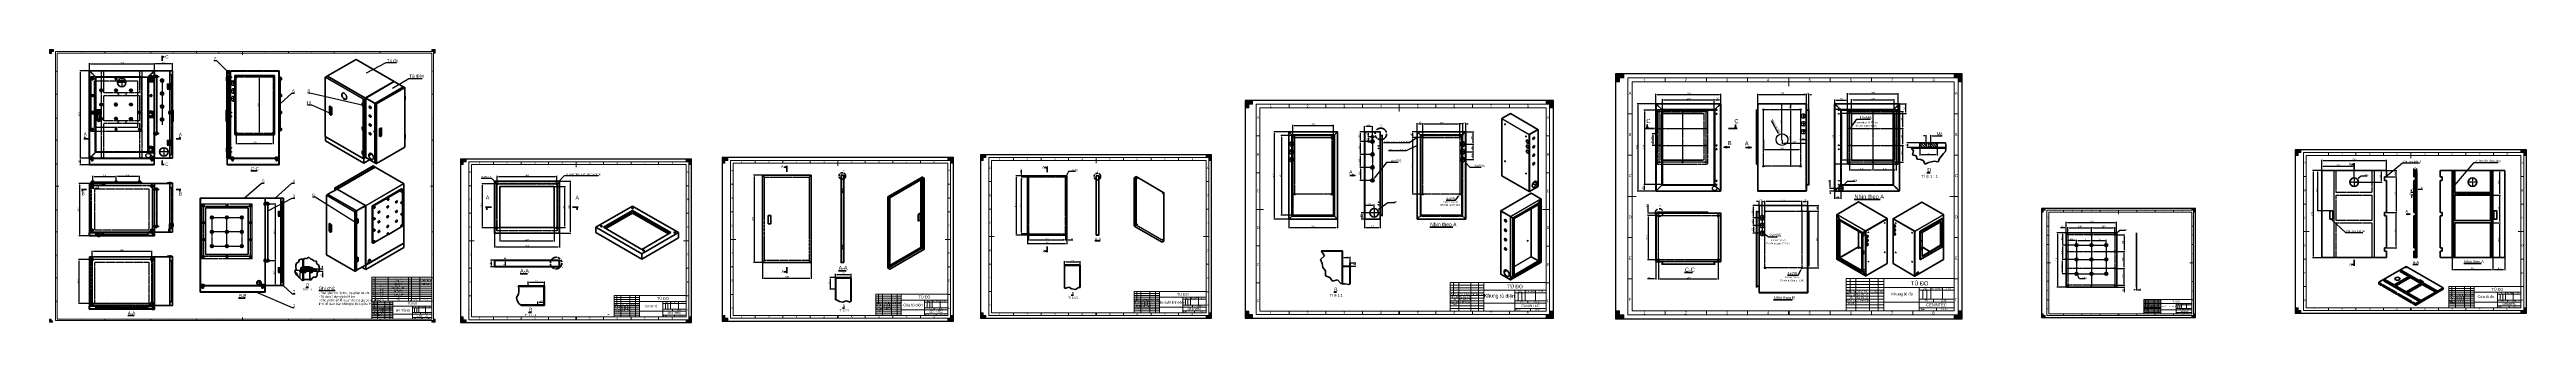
# Model space of a CAD drawing. Header units: millimetres. Extents: x 0 to 19094, y -1 to 2103.
import ezdxf
from ezdxf import colors
from ezdxf.entities.mleader import LeaderData, LeaderLine
from ezdxf.enums import TextEntityAlignment as Align
from ezdxf.math import Vec2, Vec3

# ---------------------------------------------------------------- set-up
doc = ezdxf.new("R2010")
doc.units = ezdxf.units.MM
doc.header["$LTSCALE"] = 2.5
for name, pattern in [('CHAIN', [0.7087, 0.4724, -0.0591, 0.1181, -0.0591]), ('DASHED', [0.2067, 0.1654, -0.0413]), ('DOUBLE_DASH_CHAIN', [1.2403, 0.6614, -0.0827, 0.1654, -0.0827, 0.1654, -0.0827])]:
    doc.linetypes.add(name, pattern=pattern)
for name, color, linetype, lineweight in [('Border (ANSI)', 7, 'Continuous', 70), ('Break Line (ANSI)', 7, 'Continuous', 50), ('Center Mark (ANSI)', 7, 'Continuous', 25), ('Centerline (ANSI)', 7, 'Continuous', 25), ('Co ban', 7, 'Continuous', 50), ('Detail Boundary (ANSI)', 7, 'DOUBLE_DASH_CHAIN', 50), ('Dimension (ANSI)', 7, 'Continuous', 25), ('Hatch (ANSI)', 7, 'Continuous', 18), ('Hidden Narrow (ANSI)', 7, 'DASHED', 25), ('Section Line (ANSI)', 7, 'DOUBLE_DASH_CHAIN', 70), ('Symbol (ANSI)', 7, 'Continuous', 25)]:
    doc.layers.add(name, color=color, linetype=linetype, lineweight=lineweight)
for name, color, linetype, lineweight, true_color in [('Khung ban ve', 5, 'Continuous', 15, 0x0000ff), ('Lien manh', 7, 'Continuous', 25, 0x020305), ('Manh', 7, 'DASHED', 25, 0x008000), ('Manh khung ten', 7, 'Continuous', 15, 0x994c4c), ('Net chu', 30, 'Continuous', 15, 0xff7f00), ('THIN', 5, 'Continuous', 15, 0x0000ff)]:
    doc.layers.add(name, color=color, linetype=linetype, lineweight=lineweight, true_color=true_color)
doc.styles.add('Do nham', font='')
doc.styles.add('Hinh cat 1', font='')
doc.styles.add('Linh_50', font='')
doc.styles.add('Note Text (ANSI)', font='')
doc.styles.get("Standard").update_dxf_attribs({"font": ''})
doc.styles.add('StandardAM_ANSI', font='')
doc.styles.add('Text Style102', font='')
doc.styles.add('Text Style68', font='')
doc.styles.add('Text Style71', font='')
doc.styles.add('Text Style90', font='')
doc.styles.add('Text Style95', font='')
doc.styles.get('Do nham').set_extended_font_data('VNI-Helve-Condense')
doc.styles.get('Hinh cat 1').set_extended_font_data('VNI-Helve-Condense')
doc.styles.get('Linh_50').set_extended_font_data('VNI-Helve-Condense')
doc.styles.get('Note Text (ANSI)').set_extended_font_data('VNI-Helve-Condense')
doc.styles.get('Standard').set_extended_font_data('VNI-Helve-Condense')
doc.styles.get('StandardAM_ANSI').set_extended_font_data('VNI-Helve-Condense')
doc.styles.get('Text Style102').set_extended_font_data('VNI-Helve-Condense')
doc.styles.get('Text Style68').set_extended_font_data('VNI-Helve-Condense')
doc.styles.get('Text Style71').set_extended_font_data('VNI-Helve-Condense')
doc.styles.get('Text Style90').set_extended_font_data('VNI-Helve-Condense')
doc.styles.get('Text Style95').set_extended_font_data('VNI-Helve-Condense')
doc.dimstyles.new('Default - mm (ANSI)', dxfattribs={"dimscale": 2.5, "dimtxt": 5, "dimasz": 4, "dimexe": 2, "dimexo": 0.5, "dimgap": 0.8, "dimtad": 1, "dimtoh": 1, "dimdec": 0, "dimrnd": 1e-08, "dimzin": 4, "dimdsep": 46, "dimtxsty": 'StandardAM_ANSI', "dimcen": 0.09, "dimdle": 10, "dimclrd": 256, "dimclre": 256, "dimclrt": 256, "dimadec": 1, "dimazin": 1, "dimtfac": 0.61, "dimtofl": 0, "dimtmove": 0, "dimatfit": 3, "dimldrblk": 'DOT', "dimfxl": 1, "dimtolj": 1, "dimtzin": 4, "dimlwd": -1, "dimlwe": -1, "dimarcsym": 0})
doc.dimstyles.new('Default - mm (ANSI)$7', dxfattribs={"dimscale": 2.5, "dimtxt": 5, "dimasz": 2, "dimexe": 2, "dimexo": 0.5, "dimgap": 0.8, "dimtad": 1, "dimtoh": 1, "dimdec": 0, "dimrnd": 1e-08, "dimzin": 4, "dimdsep": 46, "dimtxsty": 'StandardAM_ANSI', "dimcen": 0.09, "dimdle": 10, "dimclrd": 256, "dimclre": 256, "dimclrt": 256, "dimadec": 1, "dimazin": 1, "dimtfac": 0.61, "dimtofl": 0, "dimtmove": 0, "dimatfit": 3, "dimldrblk": 'DOT', "dimfxl": 1, "dimtolj": 1, "dimtzin": 4, "dimlwd": -1, "dimlwe": -1, "dimarcsym": 0})
pattern_1 = [(45, (0, 0), (-1.122532, 1.122532), [])]
pattern_2 = [(135.00021, (0, 0), (-1.1225279, -1.1225361), [])]
pattern_3 = [(315, (0, 0), (1.122532, 1.122532), [])]

# ---------------------------------------------------------------- blocks, each defined once
blk = doc.blocks.new('Borders A0_Khung chi tiet')
at = {"layer": 'THIN'}
for points in [[(6.2, 841), (6.2, 828.3), (0.1, 828.3), (0.1, 841)], [(1, 841), (12.5, 841), (12.5, 835.4), (1, 835.4)], [(1189, 835.1), (1189, 841), (1178.7, 841), (1178.7, 835.1)], [(1189, 840.1), (1184, 840.1), (1184, 830), (1189, 830)], [(0.1, 0), (4.9, 0), (4.9, 9.4), (0.1, 9.4)], [(1, 4.7), (1, 0), (9.5, 0), (9.5, 4.7)], [(1189, 0), (1179.2, 0), (1179.2, 5), (1189, 5)], [(1184, 0), (1184, 9.9), (1189, 9.9), (1189, 0)]]:
    blk.add_hatch(color=256, dxfattribs=at).paths.add_polyline_path(points)
at = {"layer": 'Khung ban ve'}
for p, q in [((23.4, 830.1), (1179, 830.1)), ((23.4, 10), (23.4, 830.1)), ((595, 835.1), (595, 825.1)), ((1179, 830.1), (1179, 10)), ((18.4, 420), (28.4, 420)), ((1174.4, 420), (1184.4, 420)), ((994, 65), (994, 139)), ((1004, 65), (1004, 139)), ((1044, 65), (1044, 139)), ((1106.5, 65), (1106.5, 139)), ((1116.5, 65), (1116.5, 139)), ((1141.5, 65), (1141.5, 139)), ((1179, 10), (23.4, 10)), ((595, 15), (595, 5)), ((994, 73), (1179, 73)), ((994, 65), (1179, 65)), ((994, 10), (994, 65)), ((994, 50), (1179, 50)), ((994, 45), (1059, 45)), ((994, 40), (1059, 40)), ((1001, 40), (1001, 65)), ((1011, 10), (1011, 65)), ((1034, 10), (1034, 65)), ((1049, 10), (1049, 65)), ((1059, 10), (1059, 65)), ((1179, 25), (1059, 25)), ((1119, 10), (1119, 50)), ((1119, 45), (1179, 45)), ((1119, 30), (1179, 30)), ((1139, 30), (1139, 50)), ((1144, 25), (1144, 30)), ((1159, 30), (1159, 50)), ((1179, 60), (1179, 60)), ((1179, 55), (1179, 55)), ((1179, 40), (1179, 40)), ((1179, 35), (1179, 35)), ((1179, 20), (1179, 20))]:
    blk.add_line(p, q, dxfattribs=at)
at = {"layer": 'Manh khung ten'}
for p, q in [((18.4, 835.1), (1184, 835.1)), ((18.4, 5), (18.4, 835.1)), ((170.7, 835.1), (170.7, 830.1)), ((312.1, 835.1), (312.1, 830.1)), ((736.4, 835.1), (736.4, 830.1)), ((877.9, 835.1), (877.9, 830.1)), ((1019.3, 835.1), (1019.3, 830.1)), ((1184, 835.1), (1184, 5)), ((23.4, 703), (18.4, 703)), ((1183.7, 703), (1178.7, 703)), ((23.4, 561.5), (18.4, 561.5)), ((1183.7, 561.5), (1178.7, 561.5)), ((23.4, 278.7), (18.4, 278.7)), ((1183.7, 278.7), (1178.7, 278.7)), ((23.4, 137.2), (18.4, 137.2)), ((994, 139), (1179, 139)), ((994, 133), (1179, 133)), ((994, 127), (1179, 127)), ((994, 121), (1179, 121)), ((994, 115), (1179, 115)), ((994, 109), (1179, 109)), ((994, 103), (1179, 103)), ((994, 97), (1179, 97)), ((994, 91), (1179, 91)), ((994, 85), (1179, 85)), ((994, 79), (1179, 79)), ((1183.7, 137.2), (1178.7, 137.2)), ((1184, 5), (18.4, 5)), ((170.7, 9.9), (170.7, 4.9)), ((312.1, 9.9), (312.1, 4.9)), ((736.4, 9.9), (736.4, 4.9)), ((877.9, 9.9), (877.9, 4.9)), ((994, 60), (1059, 60)), ((994, 55), (1059, 55)), ((994, 35), (1059, 35)), ((994, 30), (1059, 30)), ((994, 25), (1059, 25)), ((994, 20), (1059, 20)), ((994, 15), (1059, 15)), ((1019.3, 9.9), (1019.3, 4.9)), ((1119, 15), (1179, 15)), ((1125.6, 30), (1125.6, 45)), ((1132.3, 30), (1132.3, 45)), ((1149, 15), (1149, 10.1))]:
    blk.add_line(p, q, dxfattribs=at)
at = {"layer": 'Net chu'}
for p, q in [((453.6, 835.1), (453.6, 830.1)), ((453.6, 9.9), (453.6, 4.9))]:
    blk.add_line(p, q, dxfattribs=at)
at = {"layer": 'THIN'}
for p, q in [((0.1, 841), (6.2, 841)), ((0.1, 828.3), (0.1, 841)), ((1, 835.4), (1, 841)), ((1, 841), (12.5, 841)), ((6.2, 841), (6.2, 828.3)), ((12.5, 841), (12.5, 835.4)), ((1189, 841), (1178.7, 841)), ((1178.7, 841), (1178.7, 835.1)), ((1189, 835.1), (1189, 841)), ((6.2, 828.3), (0.1, 828.3)), ((12.5, 835.4), (1, 835.4)), ((1178.7, 835.1), (1189, 835.1)), ((1189, 840.1), (1184, 840.1)), ((1184, 840.1), (1184, 830)), ((1184, 830), (1189, 830)), ((1189, 830), (1189, 840.1)), ((4.9, 9.4), (0.1, 9.4)), ((0.1, 9.4), (0.1, 0)), ((0.1, 0), (4.9, 0)), ((1, 4.7), (1, 0)), ((9.5, 4.7), (1, 4.7)), ((1, 0), (9.5, 0)), ((4.9, 0), (4.9, 9.4)), ((9.5, 0), (9.5, 4.7)), ((1179.2, 0), (1179.2, 5)), ((1179.2, 5), (1189, 5)), ((1189, 0), (1179.2, 0)), ((1184, 0), (1184, 9.9)), ((1184, 9.9), (1189, 9.9)), ((1189, 0), (1184, 0)), ((1189, 9.9), (1189, 0)), ((1189, 5), (1189, 0))]:
    blk.add_line(p, q, dxfattribs=at)
at = {"layer": 'Border (ANSI)', "style": 'Note Text (ANSI)'}
for s, insert, char_height, width, attachment_point in [('Soá', (997.7, 42.9), 3, 7.075, 5), ('STT', (999.1, 69.2), 3, 10.015, 5), ('Thieát keá', (1002.5, 37.5), 3, 16.968, 5), ('Kieåm tra', (1002.5, 27.6), 3, 16.978, 5), ('Duyeät', (1002.6, 22.6), 3, 16.978, 5), ('Veõ', (1002.6, 32.5), 3, 17.014, 5), ('S.Lg', (1006, 42.5), 3, 10.058, 5), ('Nguyeãn Tính', (1022.6, 22.6), 3, 22.86, 5), ('Leâ Ñình Caån', (1022.6, 27.3), 3, 22.86, 5), ('Ng. Baù Linh', (1022.2, 37.6), 3, 22.86, 5), ('Ng. Baù Linh', (1022.2, 32.4), 3, 22.86, 5), ('Soá taøi lieäu', (1022.5, 42.5), 3, 22.86, 5), ('Kí hieäu', (1024, 69.2), 3, 40.157, 5), ('Chöõ kyù', (1041.6, 42.7), 3, 15.025, 5), ('Ngaøy', (1054, 42.5), 3, 10.016, 5), ('Teân goïi', (1075.3, 69.1), 3, 62.543, 5), ('S.Lg', (1111.6, 69.1), 3, 10.267, 5), ('Ngaøy', (1120.4, 12.5), 3, 30.008, 4), ('Vaät lieäu', (1128.9, 69.1), 3, 24.922, 5), ('Daáu', (1129, 47.5), 3, 19.937, 5), ('Tôø:', (1131.5, 27.5), 3, 24.919, 5), ('\\fVNI-Helve-Condense|b0|i0;02/10/2014', (1130.5, 14.3), 3, 18.444, 1), ('\\fVNI-Helve-Condense|b0|i0;\\H5.0000;CENINTEC', (1148.9, 20.1), 5, 59.887, 5), ('Khoái löôïng', (1149, 47.6), 3, 19.937, 5), ('Ghi chuù', (1160.2, 69.1), 3, 37.462, 5), ('Soá tôø:', (1161.5, 27.6), 3, 34.831, 5), ('Tæ leä', (1169, 47.6), 3, 19.995, 5)]:
    blk.add_mtext(s, dxfattribs=dict(at, insert=insert, char_height=char_height, width=width, attachment_point=attachment_point))
at = {"layer": 'Net chu', "style": 'Linh_50'}
for p in [(20.8, 773.2), (1181, 773.2)]:
    blk.add_text('A', height=5, dxfattribs=at).set_placement(p, align=Align.MIDDLE_CENTER)
for s, p in [('1', (97.4, 830.7)), ('2', (236.1, 830.7)), ('3', (379.3, 830.9)), ('4', (519.7, 830.7)), ('5', (662.4, 830.9)), ('6', (803.4, 830.9)), ('7', (944.8, 830.7)), ('8', (1087, 830.9)), ('B', (19.5, 627.2)), ('B', (1179.7, 627.2)), ('C', (19.5, 485.9)), ('C', (1179.7, 485.9)), ('D', (19.5, 344.5)), ('D', (1179.7, 344.5)), ('E', (19.5, 203)), ('E', (1179.7, 203)), ('F', (19.5, 61.5)), ('1', (97.4, 5.5)), ('2', (236.1, 5.5)), ('3', (379.3, 5.7)), ('4', (519.7, 5.5)), ('5', (662.4, 5.7)), ('6', (803.4, 5.7)), ('7', (944.8, 5.5)), ('8', (1087, 5.7)), ('F', (1179.7, 61.5))]:
    blk.add_text(s, height=5, dxfattribs=at).set_placement(p)
blk = doc.blocks.new('*D5')
at = {"layer": 'Defpoints', "color": 0, "transparency": 16777216}
for p in [(238, 1938), (308, 1938), (308, 1264)]:
    blk.add_point(p, dxfattribs=at)
at = {"layer": 'Dimension (ANSI)', "transparency": 16777216}
for p, q in [((307, 1938), (233, 1938)), ((238, 1274), (238, 1928)), ((307, 1264), (233, 1264))]:
    blk.add_line(p, q, dxfattribs=at)
for points in [[(236, 1928), (240, 1928), (238, 1938)], [(236, 1274), (240, 1274), (238, 1264)]]:
    blk.add_solid(points, dxfattribs=at)
at = {"layer": 'Dimension (ANSI)', "color": 150, "true_color": 0x0080ff, "transparency": 16777216, "insert": (223, 1589), "char_height": 12.5, "attachment_point": 1, "rotation": 90, "style": 'StandardAM_ANSI'}
blk.add_mtext('\\A1;674', dxfattribs=at)
blk = doc.blocks.new('_Dot')
at = {"color": 0, "linetype": 'ByBlock', "lineweight": -2}
blk.add_line((-0.5, 0), (-1, 0), dxfattribs=at)
at = {"color": 0, "linetype": 'ByBlock', "const_width": 0.5}
blk.add_lwpolyline([(-0.25, 0, 1), (0.25, 0, 1)], format="xyb", close=True, dxfattribs=at)
blk = doc.blocks.new('*D6')
at = {"layer": 'Defpoints', "color": 0, "transparency": 16777216}
for p in [(307, 1937), (808, 1992), (808, 1937)]:
    blk.add_point(p, dxfattribs=at)
at = {"layer": 'Dimension (ANSI)', "transparency": 16777216}
for p, q in [((307, 1938), (307, 1997)), ((317, 1992), (798, 1992)), ((808, 1938), (808, 1997))]:
    blk.add_line(p, q, dxfattribs=at)
for points in [[(317, 1994), (317, 1991), (307, 1992)], [(798, 1994), (798, 1991), (808, 1992)]]:
    blk.add_solid(points, dxfattribs=at)
at = {"layer": 'Dimension (ANSI)', "color": 150, "true_color": 0x0080ff, "transparency": 16777216, "insert": (546, 2007), "char_height": 12.5, "attachment_point": 1, "style": 'StandardAM_ANSI'}
blk.add_mtext('\\A1;501', dxfattribs=at)
blk = doc.blocks.new('*D7')
at = {"layer": 'Defpoints', "color": 0, "transparency": 16777216}
for p in [(808, 1992), (808, 1937), (948, 1937)]:
    blk.add_point(p, dxfattribs=at)
at = {"layer": 'Dimension (ANSI)', "transparency": 16777216}
for p, q in [((808, 1938), (808, 1997)), ((938, 1992), (818, 1992)), ((948, 1938), (948, 1997))]:
    blk.add_line(p, q, dxfattribs=at)
for points in [[(818, 1994), (818, 1991), (808, 1992)], [(938, 1994), (938, 1991), (948, 1992)]]:
    blk.add_solid(points, dxfattribs=at)
at = {"layer": 'Dimension (ANSI)', "color": 150, "true_color": 0x0080ff, "transparency": 16777216, "insert": (866, 2007), "char_height": 12.5, "attachment_point": 1, "style": 'StandardAM_ANSI'}
blk.add_mtext('\\A1;140', dxfattribs=at)
blk = doc.blocks.new('*D8')
at = {"layer": 'Defpoints', "color": 0, "transparency": 16777216}
for p in [(238, 1264), (308, 1264), (308, 1214)]:
    blk.add_point(p, dxfattribs=at)
at = {"layer": 'Dimension (ANSI)', "transparency": 16777216}
for p, q in [((307, 1264), (233, 1264)), ((307, 1214), (233, 1214)), ((238, 1224), (238, 1254))]:
    blk.add_line(p, q, dxfattribs=at)
for points in [[(236, 1254), (240, 1254), (238, 1264)], [(236, 1224), (240, 1224), (238, 1214)]]:
    blk.add_solid(points, dxfattribs=at)
at = {"layer": 'Dimension (ANSI)', "color": 150, "true_color": 0x0080ff, "transparency": 16777216, "insert": (223, 1231), "char_height": 12.5, "attachment_point": 1, "rotation": 90, "style": 'StandardAM_ANSI'}
blk.add_mtext('\\A1;50', dxfattribs=at)
blk = doc.blocks.new('*D9')
at = {"layer": 'Defpoints', "color": 0, "transparency": 16777216}
for p in [(310, 1070), (231, 667), (308, 667)]:
    blk.add_point(p, dxfattribs=at)
at = {"layer": 'Dimension (ANSI)', "transparency": 16777216}
for p, q in [((309, 1070), (226, 1070)), ((231, 1060), (231, 677)), ((307, 667), (226, 667))]:
    blk.add_line(p, q, dxfattribs=at)
for points in [[(230, 1060), (233, 1060), (231, 1070)], [(230, 677), (233, 677), (231, 667)]]:
    blk.add_solid(points, dxfattribs=at)
at = {"layer": 'Dimension (ANSI)', "color": 150, "true_color": 0x0080ff, "transparency": 16777216, "insert": (217, 856), "char_height": 12.5, "attachment_point": 1, "rotation": 90, "style": 'StandardAM_ANSI'}
blk.add_mtext('\\A1;403', dxfattribs=at)
blk = doc.blocks.new('2dTransSection0')
at = {"layer": 'Section Line (ANSI)', "linetype": 'Continuous', "lineweight": 140}
for p, q in [((105.9, 565.4), (120.9, 565.4)), ((390.2, 565.4), (405.2, 565.4))]:
    blk.add_line(p, q, dxfattribs=at)
at = {"layer": 'Section Line (ANSI)', "linetype": 'Continuous'}
for p, q in [((108.1, 568.4), (108.9, 565.4)), ((109.6, 568.4), (108.1, 568.4)), ((108.9, 572.1), (108.9, 568.4)), ((108.9, 568.4), (108.9, 565.4)), ((108.9, 565.4), (109.6, 568.4)), ((401.4, 568.4), (402.2, 565.4)), ((402.9, 568.4), (401.4, 568.4)), ((402.2, 572.1), (402.2, 568.4)), ((402.2, 568.4), (402.2, 565.4)), ((402.2, 565.4), (402.9, 568.4))]:
    blk.add_line(p, q, dxfattribs=at)
at = {"layer": 'Section Line (ANSI)', "linetype": 'Continuous', "flags": 128}
for points in [[(108.1, 568.4), (108.9, 565.4), (109.6, 568.4), (108.1, 568.4)], [(401.4, 568.4), (402.2, 565.4), (402.9, 568.4), (401.4, 568.4)]]:
    blk.add_lwpolyline(points, dxfattribs=at)
at = {"layer": 'Section Line (ANSI)'}
for points in [[(108.1, 568.4), (108.9, 565.4), (109.6, 568.4), (108.1, 568.4)], [(401.4, 568.4), (402.2, 565.4), (402.9, 568.4), (401.4, 568.4)]]:
    blk.add_solid(points, dxfattribs=at)
at = {"layer": 'Section Line (ANSI)', "char_height": 10, "attachment_point": 7, "style": 'Text Style102'}
for insert in [(105.7, 575.2), (399, 574.4)]:
    blk.add_mtext('A', dxfattribs=dict(at, insert=insert))
blk = doc.blocks.new('*D11')
at = {"layer": 'Defpoints', "color": 0, "transparency": 16777216}
for p in [(229, 484), (320, 484), (320, 144)]:
    blk.add_point(p, dxfattribs=at)
at = {"layer": 'Dimension (ANSI)', "transparency": 16777216}
for p, q in [((319, 484), (224, 484)), ((229, 154), (229, 474)), ((319, 144), (224, 144))]:
    blk.add_line(p, q, dxfattribs=at)
for points in [[(227, 474), (230, 474), (229, 484)], [(227, 154), (230, 154), (229, 144)]]:
    blk.add_solid(points, dxfattribs=at)
at = {"layer": 'Dimension (ANSI)', "color": 150, "true_color": 0x0080ff, "transparency": 16777216, "insert": (214, 302), "char_height": 12.5, "attachment_point": 1, "rotation": 90, "style": 'StandardAM_ANSI'}
blk.add_mtext('\\A1;340', dxfattribs=at)
blk = doc.blocks.new('*D12')
at = {"layer": 'Defpoints', "color": 0, "transparency": 16777216}
for p in [(328, 492), (788, 547), (788, 494)]:
    blk.add_point(p, dxfattribs=at)
at = {"layer": 'Dimension (ANSI)', "transparency": 16777216}
for p, q in [((328, 493), (328, 552)), ((338, 547), (778, 547)), ((788, 495), (788, 552))]:
    blk.add_line(p, q, dxfattribs=at)
for points in [[(338, 549), (338, 545), (328, 547)], [(778, 549), (778, 545), (788, 547)]]:
    blk.add_solid(points, dxfattribs=at)
at = {"layer": 'Dimension (ANSI)', "color": 150, "true_color": 0x0080ff, "transparency": 16777216, "insert": (545, 562), "char_height": 12.5, "attachment_point": 1, "style": 'StandardAM_ANSI'}
blk.add_mtext('\\A1;460', dxfattribs=at)
blk = doc.blocks.new('2dTransSection1')
at = {"layer": 'Section Line (ANSI)', "linetype": 'Continuous', "lineweight": 140}
for p, q in [((113.7, 409.9), (98.7, 409.9)), ((405.1, 409.9), (390.1, 409.9))]:
    blk.add_line(p, q, dxfattribs=at)
at = {"layer": 'Section Line (ANSI)', "linetype": 'Continuous'}
for p, q in [((101.7, 409.9), (101, 406.9)), ((101, 406.9), (102.5, 406.9)), ((101.7, 406.9), (101.7, 409.9)), ((102.5, 406.9), (101.7, 409.9)), ((101.7, 403.2), (101.7, 406.9)), ((402.1, 409.9), (401.3, 406.9)), ((401.3, 406.9), (402.8, 406.9)), ((402.1, 406.9), (402.1, 409.9)), ((402.8, 406.9), (402.1, 409.9)), ((402.1, 403.2), (402.1, 406.9))]:
    blk.add_line(p, q, dxfattribs=at)
at = {"layer": 'Section Line (ANSI)', "linetype": 'Continuous', "flags": 128}
for points in [[(102.5, 406.9), (101.7, 409.9), (101, 406.9), (102.5, 406.9)], [(402.8, 406.9), (402.1, 409.9), (401.3, 406.9), (402.8, 406.9)]]:
    blk.add_lwpolyline(points, dxfattribs=at)
at = {"layer": 'Section Line (ANSI)'}
for points in [[(102.5, 406.9), (101.7, 409.9), (101, 406.9), (102.5, 406.9)], [(402.8, 406.9), (402.1, 409.9), (401.3, 406.9), (402.8, 406.9)]]:
    blk.add_solid(points, dxfattribs=at)
at = {"layer": 'Section Line (ANSI)', "char_height": 10, "attachment_point": 7, "style": 'Text Style102'}
for insert in [(99.3, 391.2), (399.6, 390.7)]:
    blk.add_mtext('B', dxfattribs=dict(at, insert=insert))
blk = doc.blocks.new('*D14')
at = {"layer": 'Defpoints', "color": 0, "transparency": 16777216}
for p in [(1698, 912), (1698, 475), (1740, 475)]:
    blk.add_point(p, dxfattribs=at)
at = {"layer": 'Dimension (ANSI)', "transparency": 16777216}
for p, q in [((1700, 912), (1745, 912)), ((1740, 902), (1740, 485)), ((1700, 475), (1745, 475))]:
    blk.add_line(p, q, dxfattribs=at)
for points in [[(1738, 902), (1742, 902), (1740, 912)], [(1738, 485), (1742, 485), (1740, 475)]]:
    blk.add_solid(points, dxfattribs=at)
at = {"layer": 'Dimension (ANSI)', "color": 150, "true_color": 0x0080ff, "transparency": 16777216, "insert": (1725, 681), "char_height": 12.5, "attachment_point": 1, "rotation": 90, "style": 'StandardAM_ANSI'}
blk.add_mtext('\\A1;437', dxfattribs=at)
blk = doc.blocks.new('*D15')
at = {"layer": 'Defpoints', "color": 0, "transparency": 16777216}
for p in [(1698, 475), (1661, 283), (1740, 283)]:
    blk.add_point(p, dxfattribs=at)
at = {"layer": 'Dimension (ANSI)', "transparency": 16777216}
for p, q in [((1700, 475), (1745, 475)), ((1740, 465), (1740, 293)), ((1662, 283), (1745, 283))]:
    blk.add_line(p, q, dxfattribs=at)
for points in [[(1738, 465), (1742, 465), (1740, 475)], [(1738, 293), (1742, 293), (1740, 283)]]:
    blk.add_solid(points, dxfattribs=at)
at = {"layer": 'Dimension (ANSI)', "color": 150, "true_color": 0x0080ff, "transparency": 16777216, "insert": (1725, 368), "char_height": 12.5, "attachment_point": 1, "rotation": 90, "style": 'StandardAM_ANSI'}
blk.add_mtext('\\A1;192', dxfattribs=at)
blk = doc.blocks.new('*D16')
at = {"layer": 'Defpoints', "color": 0, "transparency": 16777216}
for p in [(333, 1083), (513, 1125), (513, 1083)]:
    blk.add_point(p, dxfattribs=at)
at = {"layer": 'Dimension (ANSI)', "transparency": 16777216}
for p, q in [((333, 1084), (333, 1130)), ((343, 1125), (503, 1125)), ((513, 1084), (513, 1130))]:
    blk.add_line(p, q, dxfattribs=at)
for points in [[(343, 1126), (343, 1123), (333, 1125)], [(503, 1126), (503, 1123), (513, 1125)]]:
    blk.add_solid(points, dxfattribs=at)
at = {"layer": 'Dimension (ANSI)', "color": 150, "true_color": 0x0080ff, "transparency": 16777216, "insert": (411, 1139), "char_height": 12.5, "attachment_point": 1, "style": 'StandardAM_ANSI'}
blk.add_mtext('\\A1;180', dxfattribs=at)
blk = doc.blocks.new('*D17')
at = {"layer": 'Defpoints', "color": 0, "transparency": 16777216}
for p in [(513, 1125), (513, 1083), (693, 1083)]:
    blk.add_point(p, dxfattribs=at)
at = {"layer": 'Dimension (ANSI)', "transparency": 16777216}
for p, q in [((513, 1084), (513, 1130)), ((683, 1125), (523, 1125)), ((693, 1084), (693, 1130))]:
    blk.add_line(p, q, dxfattribs=at)
for points in [[(523, 1126), (523, 1123), (513, 1125)], [(683, 1126), (683, 1123), (693, 1125)]]:
    blk.add_solid(points, dxfattribs=at)
at = {"layer": 'Dimension (ANSI)', "color": 150, "true_color": 0x0080ff, "transparency": 16777216, "insert": (591, 1139), "char_height": 12.5, "attachment_point": 1, "style": 'StandardAM_ANSI'}
blk.add_mtext('\\A1;180', dxfattribs=at)
blk = doc.blocks.new('2dTransSection2')
at = {"layer": 'Section Line (ANSI)', "linetype": 'Continuous', "lineweight": 140}
for p, q in [((347.2, 806.4), (347.2, 821.4)), ((347.2, 484), (347.2, 499))]:
    blk.add_line(p, q, dxfattribs=at)
at = {"layer": 'Section Line (ANSI)', "linetype": 'Continuous'}
for p, q in [((350.2, 819.2), (347.2, 818.4)), ((350.2, 818.4), (347.2, 818.4)), ((347.2, 818.4), (350.2, 817.7)), ((350.2, 817.7), (350.2, 819.2)), ((353.9, 818.4), (350.2, 818.4)), ((350.2, 487.7), (347.2, 487)), ((350.2, 487), (347.2, 487)), ((347.2, 487), (350.2, 486.2)), ((350.2, 486.2), (350.2, 487.7)), ((353.9, 487), (350.2, 487))]:
    blk.add_line(p, q, dxfattribs=at)
at = {"layer": 'Section Line (ANSI)', "linetype": 'Continuous', "flags": 128}
for points in [[(350.2, 819.2), (347.2, 818.4), (350.2, 817.7), (350.2, 819.2)], [(350.2, 487.7), (347.2, 487), (350.2, 486.2), (350.2, 487.7)]]:
    blk.add_lwpolyline(points, dxfattribs=at)
at = {"layer": 'Section Line (ANSI)'}
for points in [[(350.2, 819.2), (347.2, 818.4), (350.2, 817.7), (350.2, 819.2)], [(350.2, 487.7), (347.2, 487), (350.2, 486.2), (350.2, 487.7)]]:
    blk.add_solid(points, dxfattribs=at)
at = {"layer": 'Section Line (ANSI)', "char_height": 10, "attachment_point": 7, "style": 'Text Style102'}
for insert in [(356.9, 813.8), (357, 482)]:
    blk.add_mtext('C', dxfattribs=dict(at, insert=insert))
blk = doc.blocks.new('*D20')
at = {"layer": 'Defpoints', "color": 0, "transparency": 16777216}
for p in [(2041, 413), (2041, 393), (2104, 413)]:
    blk.add_point(p, dxfattribs=at)
at = {"layer": 'Dimension (ANSI)', "transparency": 16777216}
for p, q in [((2043, 413), (2109, 413)), ((2043, 393), (2109, 393)), ((2104, 423), (2104, 433)), ((2104, 383), (2104, 348))]:
    blk.add_line(p, q, dxfattribs=at)
for points in [[(2103, 423), (2106, 423), (2104, 413)], [(2103, 383), (2106, 383), (2104, 393)]]:
    blk.add_solid(points, dxfattribs=at)
at = {"layer": 'Dimension (ANSI)', "color": 150, "true_color": 0x0080ff, "transparency": 16777216, "insert": (2090, 350), "char_height": 12.5, "attachment_point": 1, "rotation": 90, "style": 'StandardAM_ANSI'}
blk.add_mtext('\\A1;\\fVNI-Helve-Condense|b0|i0;\\H12.5000;M8', dxfattribs=at)
blk = doc.blocks.new('*D21')
at = {"layer": 'Defpoints', "color": 0, "transparency": 16777216}
for p in [(329, 1070), (337, 1070), (337, 1033)]:
    blk.add_point(p, dxfattribs=at)
at = {"layer": 'Dimension (ANSI)', "transparency": 16777216}
for p, q in [((319, 1033), (309, 1033)), ((329, 1068), (329, 1028)), ((337, 1068), (337, 1028)), ((347, 1033), (382, 1033))]:
    blk.add_line(p, q, dxfattribs=at)
for points in [[(319, 1035), (319, 1032), (329, 1033)], [(347, 1035), (347, 1032), (337, 1033)]]:
    blk.add_solid(points, dxfattribs=at)
at = {"layer": 'Dimension (ANSI)', "color": 150, "true_color": 0x0080ff, "transparency": 16777216, "insert": (359, 1048), "char_height": 12.5, "attachment_point": 1, "style": 'StandardAM_ANSI'}
blk.add_mtext('\\A1;\\fVNI-Helve-Condense|b0|i0;\\H12.5000;M8', dxfattribs=at)
blk = doc.blocks.new('*D22')
at = {"layer": 'Defpoints', "color": 0, "transparency": 16777216}
for p in [(1440, 1450), (1725, 1450), (1725, 1378)]:
    blk.add_point(p, dxfattribs=at)
at = {"layer": 'Dimension (ANSI)', "transparency": 16777216}
for p, q in [((1440, 1449), (1440, 1373)), ((1450, 1378), (1715, 1378)), ((1725, 1449), (1725, 1373))]:
    blk.add_line(p, q, dxfattribs=at)
for points in [[(1450, 1379), (1450, 1376), (1440, 1378)], [(1715, 1379), (1715, 1376), (1725, 1378)]]:
    blk.add_solid(points, dxfattribs=at)
at = {"layer": 'Dimension (ANSI)', "color": 150, "true_color": 0x0080ff, "transparency": 16777216, "insert": (1569, 1393), "char_height": 12.5, "attachment_point": 1, "style": 'StandardAM_ANSI'}
blk.add_mtext('\\A1;285', dxfattribs=at)
blk = doc.blocks.new('*D23')
at = {"layer": 'Defpoints', "color": 0, "transparency": 16777216}
for p in [(1619, 1893), (1619, 1893), (1619, 1456)]:
    blk.add_point(p, dxfattribs=at)
at = {"layer": 'Dimension (ANSI)', "transparency": 16777216}
blk.add_line((1619, 1466), (1619, 1883), dxfattribs=at)
for points in [[(1617, 1883), (1620, 1883), (1619, 1893)], [(1617, 1466), (1620, 1466), (1619, 1456)]]:
    blk.add_solid(points, dxfattribs=at)
at = {"layer": 'Dimension (ANSI)', "color": 150, "true_color": 0x0080ff, "transparency": 16777216, "insert": (1604, 1662), "char_height": 12.5, "attachment_point": 1, "rotation": 90, "style": 'StandardAM_ANSI'}
blk.add_mtext('\\A1;437', dxfattribs=at)
blk = doc.blocks.new('Borders A2_Thuong')
at = {"layer": 'THIN'}
for points in [[(0, 420), (14.2, 420), (14.2, 413), (0, 413)], [(7.1, 420), (7.1, 405.9), (0, 405.9), (0, 420)], [(594, 413), (594, 420), (579.9, 420), (579.9, 413)], [(594, 420), (586.9, 420), (586.9, 405.9), (594, 405.9)], [(0, 0), (7.1, 0), (7.1, 14.1), (0, 14.1)], [(0, 7.1), (0, 0), (14.2, 0), (14.2, 7.1)], [(594, 0), (579.9, 0), (579.9, 7.1), (594, 7.1)], [(586.9, 0), (586.9, 14.1), (594, 14.1), (594, 0)]]:
    blk.add_hatch(color=256, dxfattribs=at).paths.add_polyline_path(points)
at = {"layer": 'Border (ANSI)'}
for p, q in [((297, 14.1), (297, 7.1)), ((379.9, 20.1), (379.9, 20))]:
    blk.add_line(p, q, dxfattribs=at)
at = {"layer": 'Khung ban ve'}
for p, q in [((28.3, 405.9), (579.9, 405.9)), ((28.3, 14.1), (28.3, 405.9)), ((297, 413), (297, 398.8)), ((579.9, 405.9), (579.9, 14.1)), ((21.2, 210), (35.4, 210)), ((572.8, 210), (586.9, 210)), ((394.9, 69), (579.9, 69)), ((394.9, 14), (394.9, 69)), ((394.9, 54), (579.9, 54)), ((394.9, 49), (459.9, 49)), ((394.9, 44), (459.9, 44)), ((401.9, 44), (401.9, 69)), ((411.9, 14), (411.9, 69)), ((434.9, 14), (434.9, 69)), ((449.9, 14), (449.9, 69)), ((459.9, 14), (459.9, 69)), ((519.9, 14), (519.9, 54)), ((519.9, 49), (579.9, 49)), ((539.9, 34), (539.9, 54)), ((559.9, 34), (559.9, 54)), ((579.9, 64), (579.9, 64)), ((579.9, 59), (579.9, 59)), ((579.9, 44), (579.9, 44)), ((579.9, 14.1), (28.3, 14.1)), ((579.9, 29), (459.9, 29)), ((519.9, 34), (579.9, 34)), ((544.9, 29), (544.9, 34)), ((579.9, 39), (579.9, 39)), ((579.9, 24), (579.9, 24))]:
    blk.add_line(p, q, dxfattribs=at)
at = {"layer": 'Manh khung ten', "lineweight": 25}
for p, q in [((594, 420), (0, 420)), ((0, 420), (0, 0)), ((594, 0), (594, 420)), ((0, 0), (594, 0))]:
    blk.add_line(p, q, dxfattribs=at)
at = {"layer": 'Manh khung ten'}
for p, q in [((0, 420), (594, 420)), ((0, 0), (0, 420)), ((21.2, 413), (586.9, 413)), ((21.2, 7.1), (21.2, 413)), ((84.9, 413), (84.9, 405.9)), ((155.6, 413), (155.6, 405.9)), ((367.7, 413), (367.7, 405.9)), ((438.4, 413), (438.4, 405.9)), ((509.2, 413), (509.2, 405.9)), ((586.9, 413), (586.9, 7.1)), ((594, 420), (594, 0)), ((28.2, 351.5), (21.2, 351.5)), ((586.9, 351.5), (579.8, 351.5)), ((28.3, 280.7), (21.2, 280.7)), ((586.9, 280.7), (579.9, 280.7)), ((28.3, 139.4), (21.2, 139.4)), ((586.9, 139.3), (579.9, 139.3)), ((28.3, 68.6), (21.2, 68.6)), ((394.9, 64), (459.9, 64)), ((394.9, 59), (459.9, 59)), ((526.5, 34), (526.5, 49)), ((533.2, 34), (533.2, 49)), ((586.9, 68.5), (579.9, 68.5)), ((586.9, 7.1), (21.2, 7.1)), ((84.9, 14.1), (84.9, 7.1)), ((155.6, 14.1), (155.6, 7.1)), ((226.3, 14.1), (226.3, 7.1)), ((367.7, 14.1), (367.7, 7.1)), ((394.9, 39), (459.9, 39)), ((394.9, 34), (459.9, 34)), ((394.9, 29), (459.9, 29)), ((394.9, 24), (459.9, 24)), ((394.9, 19), (459.9, 19)), ((438.4, 14.1), (438.4, 7.1)), ((509.2, 14.1), (509.2, 7.1)), ((519.9, 19), (579.9, 19)), ((549.9, 19), (549.9, 14.1)), ((594, 0), (0, 0))]:
    blk.add_line(p, q, dxfattribs=at)
at = {"layer": 'Net chu'}
blk.add_line((226.3, 413), (226.3, 405.9), dxfattribs=at)
at = {"layer": 'THIN'}
for p, q in [((0, 413), (0, 420)), ((0, 420), (14.2, 420)), ((0, 420), (7.1, 420)), ((0, 405.9), (0, 420)), ((14.2, 413), (0, 413)), ((7.1, 405.9), (0, 405.9)), ((7.1, 420), (7.1, 405.9)), ((14.2, 420), (14.2, 413)), ((594, 420), (579.9, 420)), ((579.9, 420), (579.9, 413)), ((579.9, 413), (594, 413)), ((594, 420), (586.9, 420)), ((586.9, 420), (586.9, 405.9)), ((586.9, 405.9), (594, 405.9)), ((594, 413), (594, 420)), ((594, 405.9), (594, 420)), ((7.1, 14.1), (0, 14.1)), ((0, 14.1), (0, 0)), ((0, 7.1), (0, 0)), ((14.2, 7.1), (0, 7.1)), ((7.1, 0), (7.1, 14.1)), ((14.2, 0), (14.2, 7.1)), ((579.9, 0), (579.9, 7.1)), ((579.9, 7.1), (594, 7.1)), ((586.9, 0), (586.9, 14.1)), ((586.9, 14.1), (594, 14.1)), ((594, 14.1), (594, 0)), ((594, 7.1), (594, 0)), ((0, 0), (14.2, 0)), ((0, 0), (7.1, 0)), ((594, 0), (579.9, 0)), ((594, 0), (586.9, 0))]:
    blk.add_line(p, q, dxfattribs=at)
at = {"layer": 'Border (ANSI)', "style": 'Note Text (ANSI)'}
for s, insert, char_height, width, attachment_point in [('Soá', (398.6, 47), 3, 7.075, 5), ('Thieát keá', (403.4, 41.5), 3, 16.968, 5), ('S.Lg', (406.9, 46.5), 3, 10.058, 5), ('Ng. Baù Linh', (423.4, 41.6), 3, 22.86, 5), ('Soá taøi lieäu', (423.4, 46.6), 3, 22.86, 5), ('Chöõ kyù', (442.5, 46.2), 3, 15.025, 5), ('Ngaøy', (454.9, 46.5), 3, 10.016, 5), ('Daáu', (529.9, 51.6), 3, 19.937, 5), ('Khoái löôïng', (549.9, 51.6), 3, 19.937, 5), ('Tæ leä', (569.9, 51.6), 3, 19.995, 5), ('Kieåm tra', (403.4, 31.6), 3, 16.978, 5), ('Duyeät', (403.5, 26.6), 3, 16.978, 5), ('Veõ', (403.4, 36.5), 3, 17.014, 5), ('Leâ Ñình Caån', (423.6, 31.7), 3, 22.86, 5), ('Ng. Baù Linh', (423.4, 36.5), 3, 22.86, 5), ('Ngaøy', (521.2, 16.5), 3, 30.008, 4), ('Tôø:', (532.4, 31.5), 3, 24.919, 5), ('\\fVNI-Helve-Condense|b0|i0;\\H5.0000;CENINTEC', (549.8, 24.1), 5, 59.887, 5), ('Soá tôø:', (562.4, 31.6), 3, 34.831, 5)]:
    blk.add_mtext(s, dxfattribs=dict(at, insert=insert, char_height=char_height, width=width, attachment_point=attachment_point))
at = {"layer": 'Net chu', "style": 'Linh_50'}
for s, p in [('A', (22.6, 384.4)), ('1', (47.8, 406.6)), ('2', (118.4, 406.6)), ('3', (189.1, 406.6)), ('4', (259.4, 406.6)), ('5', (330.7, 406.6)), ('6', (401.2, 406.6)), ('7', (471.9, 406.6)), ('8', (543, 406.6)), ('A', (581.3, 384.4)), ('B', (22.6, 313.6)), ('B', (581.3, 313.6)), ('C', (22.6, 243)), ('C', (581.3, 242.9)), ('D', (22.6, 172.2)), ('D', (581.3, 172.2)), ('E', (22.7, 101.5)), ('E', (581.3, 101.4)), ('F', (22.7, 30.8)), ('1', (47.8, 7.8)), ('2', (118.4, 7.8)), ('3', (189.1, 7.8)), ('4', (259.4, 7.8)), ('5', (330.7, 7.8)), ('6', (401.2, 7.8)), ('7', (471.9, 7.8)), ('8', (542.6, 7.8)), ('F', (581.3, 30.7))]:
    blk.add_text(s, height=5, dxfattribs=at).set_placement(p)
blk = doc.blocks.new('2dTransSection3')
at = {"layer": 'Section Line (ANSI)', "linetype": 'Continuous', "lineweight": 140}
for p, q in [((64.5, 296.5), (79.5, 296.5)), ((287.6, 296.5), (302.6, 296.5))]:
    blk.add_line(p, q, dxfattribs=at)
at = {"layer": 'Section Line (ANSI)', "linetype": 'Continuous'}
for p, q in [((67.5, 296.5), (66.8, 293.5)), ((66.8, 293.5), (68.3, 293.5)), ((67.5, 293.5), (67.5, 296.5)), ((68.3, 293.5), (67.5, 296.5)), ((67.5, 289.8), (67.5, 293.5)), ((299.6, 296.5), (298.9, 293.5)), ((298.9, 293.5), (300.4, 293.5)), ((299.6, 293.5), (299.6, 296.5)), ((300.4, 293.5), (299.6, 296.5)), ((299.6, 289.8), (299.6, 293.5))]:
    blk.add_line(p, q, dxfattribs=at)
at = {"layer": 'Section Line (ANSI)', "linetype": 'Continuous', "flags": 128}
for points in [[(68.3, 293.5), (67.5, 296.5), (66.8, 293.5), (68.3, 293.5)], [(300.4, 293.5), (299.6, 296.5), (298.9, 293.5), (300.4, 293.5)]]:
    blk.add_lwpolyline(points, dxfattribs=at)
at = {"layer": 'Section Line (ANSI)'}
for points in [[(68.3, 293.5), (67.5, 296.5), (66.8, 293.5), (68.3, 293.5)], [(300.4, 293.5), (299.6, 296.5), (298.9, 293.5), (300.4, 293.5)]]:
    blk.add_solid(points, dxfattribs=at)
at = {"layer": 'Section Line (ANSI)', "char_height": 10, "attachment_point": 7, "style": 'Text Style102'}
for insert in [(64.9, 316.1), (295.5, 315.8)]:
    blk.add_mtext('A', dxfattribs=dict(at, insert=insert))
blk = doc.blocks.new('*D27')
at = {"layer": 'Defpoints', "color": 0, "transparency": 16777216}
for p in [(3431, 688), (3931, 688), (3931, 581)]:
    blk.add_point(p, dxfattribs=at)
at = {"layer": 'Dimension (ANSI)', "transparency": 16777216}
for p, q in [((3431, 687), (3431, 576)), ((3441, 581), (3921, 581)), ((3931, 687), (3931, 576))]:
    blk.add_line(p, q, dxfattribs=at)
for points in [[(3441, 583), (3441, 580), (3431, 581)], [(3921, 583), (3921, 580), (3931, 581)]]:
    blk.add_solid(points, dxfattribs=at)
at = {"layer": 'Dimension (ANSI)', "color": 150, "true_color": 0x0080ff, "transparency": 16777216, "insert": (3668, 596), "char_height": 12.5, "attachment_point": 1, "style": 'StandardAM_ANSI'}
blk.add_mtext('\\A1;500', dxfattribs=at)
blk = doc.blocks.new('*D28')
at = {"layer": 'Defpoints', "color": 0, "transparency": 16777216}
for p in [(3931, 1088), (4015, 1088), (3931, 688)]:
    blk.add_point(p, dxfattribs=at)
at = {"layer": 'Dimension (ANSI)', "transparency": 16777216}
for p, q in [((3932, 1088), (4020, 1088)), ((4015, 698), (4015, 1078)), ((3932, 688), (4020, 688))]:
    blk.add_line(p, q, dxfattribs=at)
for points in [[(4013, 1078), (4016, 1078), (4015, 1088)], [(4013, 698), (4016, 698), (4015, 688)]]:
    blk.add_solid(points, dxfattribs=at)
at = {"layer": 'Dimension (ANSI)', "color": 150, "true_color": 0x0080ff, "transparency": 16777216, "insert": (4000, 875), "char_height": 12.5, "attachment_point": 1, "rotation": 90, "style": 'StandardAM_ANSI'}
blk.add_mtext('\\A1;400', dxfattribs=at)
blk = doc.blocks.new('*D29')
at = {"layer": 'Defpoints', "color": 0, "transparency": 16777216}
for p in [(3472, 730), (3889, 730), (3889, 628)]:
    blk.add_point(p, dxfattribs=at)
at = {"layer": 'Dimension (ANSI)', "transparency": 16777216}
for p, q in [((3472, 728), (3472, 623)), ((3482, 628), (3879, 628)), ((3889, 728), (3889, 623))]:
    blk.add_line(p, q, dxfattribs=at)
for points in [[(3482, 629), (3482, 626), (3472, 628)], [(3879, 629), (3879, 626), (3889, 628)]]:
    blk.add_solid(points, dxfattribs=at)
at = {"layer": 'Dimension (ANSI)', "color": 150, "true_color": 0x0080ff, "transparency": 16777216, "insert": (3668, 642), "char_height": 12.5, "attachment_point": 1, "style": 'StandardAM_ANSI'}
blk.add_mtext('\\A1;417', dxfattribs=at)
blk = doc.blocks.new('*D30')
at = {"layer": 'Defpoints', "color": 0, "transparency": 16777216}
for p in [(3889, 1047), (3973, 1047), (3889, 730)]:
    blk.add_point(p, dxfattribs=at)
at = {"layer": 'Dimension (ANSI)', "transparency": 16777216}
for p, q in [((3890, 1047), (3978, 1047)), ((3973, 740), (3973, 1037)), ((3890, 730), (3978, 730))]:
    blk.add_line(p, q, dxfattribs=at)
for points in [[(3971, 1037), (3975, 1037), (3973, 1047)], [(3971, 740), (3975, 740), (3973, 730)]]:
    blk.add_solid(points, dxfattribs=at)
at = {"layer": 'Dimension (ANSI)', "color": 150, "true_color": 0x0080ff, "transparency": 16777216, "insert": (3958, 875), "char_height": 12.5, "attachment_point": 1, "rotation": 90, "style": 'StandardAM_ANSI'}
blk.add_mtext('\\A1;317', dxfattribs=at)
blk = doc.blocks.new('*D31')
at = {"layer": 'Defpoints', "color": 0, "transparency": 16777216}
for p in [(3405, 428), (3431, 478), (3431, 428)]:
    blk.add_point(p, dxfattribs=at)
at = {"layer": 'Dimension (ANSI)', "transparency": 16777216}
for p, q in [((3429, 478), (3400, 478)), ((3429, 428), (3400, 428)), ((3405, 468), (3405, 438))]:
    blk.add_line(p, q, dxfattribs=at)
for points in [[(3403, 468), (3406, 468), (3405, 478)], [(3403, 438), (3406, 438), (3405, 428)]]:
    blk.add_solid(points, dxfattribs=at)
at = {"layer": 'Dimension (ANSI)', "color": 150, "true_color": 0x0080ff, "transparency": 16777216, "insert": (3390, 445), "char_height": 12.5, "attachment_point": 1, "rotation": 90, "style": 'StandardAM_ANSI'}
blk.add_mtext('\\A1;50', dxfattribs=at)
blk = doc.blocks.new('2dDetail1')
at = {"layer": 'Detail Boundary (ANSI)', "ltscale": 14.995327}
blk.add_circle((245.7, 152.6), 14.8, dxfattribs=at)
at = {"layer": 'Detail Boundary (ANSI)', "insert": (260.9, 139.6), "char_height": 3, "attachment_point": 7, "style": 'Hinh cat 1'}
blk.add_mtext('B', dxfattribs=at)
blk = doc.blocks.new('*D32')
at = {"layer": 'Defpoints', "color": 0, "transparency": 16777216}
for p in [(3815, 280), (3765, 135), (3815, 154)]:
    blk.add_point(p, dxfattribs=at)
at = {"layer": 'Dimension (ANSI)', "transparency": 16777216}
for p, q in [((3765, 136), (3765, 159)), ((3775, 154), (3805, 154))]:
    blk.add_line(p, q, dxfattribs=at)
for points in [[(3775, 156), (3775, 152), (3765, 154)], [(3805, 156), (3805, 152), (3815, 154)]]:
    blk.add_solid(points, dxfattribs=at)
at = {"layer": 'Dimension (ANSI)', "color": 150, "true_color": 0x0080ff, "transparency": 16777216, "insert": (3782, 169), "char_height": 12.5, "attachment_point": 1, "style": 'StandardAM_ANSI'}
blk.add_mtext('\\A1;17', dxfattribs=at)
blk = doc.blocks.new('*D33')
at = {"layer": 'Defpoints', "color": 0, "transparency": 16777216}
for p in [(3690, 280), (3815, 310), (3815, 280)]:
    blk.add_point(p, dxfattribs=at)
at = {"layer": 'Dimension (ANSI)', "transparency": 16777216}
for p, q in [((3690, 281), (3690, 315)), ((3700, 310), (3805, 310)), ((3815, 281), (3815, 315))]:
    blk.add_line(p, q, dxfattribs=at)
for points in [[(3700, 312), (3700, 308), (3690, 310)], [(3805, 312), (3805, 308), (3815, 310)]]:
    blk.add_solid(points, dxfattribs=at)
at = {"layer": 'Dimension (ANSI)', "color": 150, "true_color": 0x0080ff, "transparency": 16777216, "insert": (3744, 325), "char_height": 12.5, "attachment_point": 1, "style": 'StandardAM_ANSI'}
blk.add_mtext('\\A1;42', dxfattribs=at)
blk = doc.blocks.new('*D34')
at = {"layer": 'Defpoints', "color": 0, "transparency": 16777216}
for p in [(3472, 478), (3472, 476), (3513, 478)]:
    blk.add_point(p, dxfattribs=at)
at = {"layer": 'Dimension (ANSI)', "transparency": 16777216}
for p, q in [((3473, 478), (3518, 478)), ((3473, 476), (3518, 476)), ((3513, 488), (3513, 498)), ((3513, 466), (3513, 438))]:
    blk.add_line(p, q, dxfattribs=at)
for points in [[(3511, 488), (3515, 488), (3513, 478)], [(3511, 466), (3515, 466), (3513, 476)]]:
    blk.add_solid(points, dxfattribs=at)
at = {"layer": 'Dimension (ANSI)', "color": 150, "true_color": 0x0080ff, "transparency": 16777216, "insert": (3498, 440), "char_height": 12.5, "attachment_point": 1, "rotation": 90, "style": 'StandardAM_ANSI'}
blk.add_mtext('\\A1;2', dxfattribs=at)
blk = doc.blocks.new('*D35')
at = {"layer": 'Defpoints', "color": 0, "transparency": 16777216}
for p in [(3337, 1068), (3443, 1068), (3443, 728)]:
    blk.add_point(p, dxfattribs=at)
at = {"layer": 'Dimension (ANSI)', "transparency": 16777216}
for p, q in [((3442, 1068), (3332, 1068)), ((3337, 738), (3337, 1058)), ((3442, 728), (3332, 728))]:
    blk.add_line(p, q, dxfattribs=at)
for points in [[(3336, 1058), (3339, 1058), (3337, 1068)], [(3336, 738), (3339, 738), (3337, 728)]]:
    blk.add_solid(points, dxfattribs=at)
at = {"layer": 'Dimension (ANSI)', "color": 150, "true_color": 0x0080ff, "transparency": 16777216, "insert": (3323, 886), "char_height": 12.5, "attachment_point": 1, "rotation": 90, "style": 'StandardAM_ANSI'}
blk.add_mtext('\\A1;340', dxfattribs=at)
blk = doc.blocks.new('*D36')
at = {"layer": 'Defpoints', "color": 0, "transparency": 16777216}
for p in [(3451, 1076), (3911, 1125), (3911, 1076)]:
    blk.add_point(p, dxfattribs=at)
at = {"layer": 'Dimension (ANSI)', "transparency": 16777216}
for p, q in [((3451, 1077), (3451, 1130)), ((3461, 1125), (3901, 1125)), ((3911, 1077), (3911, 1130))]:
    blk.add_line(p, q, dxfattribs=at)
for points in [[(3461, 1126), (3461, 1123), (3451, 1125)], [(3901, 1126), (3901, 1123), (3911, 1125)]]:
    blk.add_solid(points, dxfattribs=at)
at = {"layer": 'Dimension (ANSI)', "color": 150, "true_color": 0x0080ff, "transparency": 16777216, "insert": (3668, 1139), "char_height": 12.5, "attachment_point": 1, "style": 'StandardAM_ANSI'}
blk.add_mtext('\\A1;460', dxfattribs=at)
blk = doc.blocks.new('*D37')
at = {"layer": 'Defpoints', "color": 0, "transparency": 16777216}
for p in [(3446, 1072), (3455, 1064)]:
    blk.add_point(p, dxfattribs=at)
at = {"layer": 'Dimension (ANSI)', "transparency": 16777216}
for p, q in [((3327, 1111), (3407, 1111)), ((3407, 1111), (3439, 1079)), ((3450, 1068), (3451, 1068)), ((3451, 1068), (3451, 1068))]:
    blk.add_line(p, q, dxfattribs=at)
blk.add_solid([(3440, 1081), (3438, 1078), (3446, 1072)], dxfattribs=at)
at = {"layer": 'Dimension (ANSI)', "color": 150, "true_color": 0x0080ff, "transparency": 16777216, "insert": (3327, 1128), "char_height": 12.5, "attachment_point": 1, "style": 'StandardAM_ANSI'}
blk.add_mtext('\\A1;\\fVNI-Helve-Condense|b0|i0;\\H15.0000;4x∅12.5', dxfattribs=at)
blk = doc.blocks.new('*D38')
at = {"layer": 'Defpoints', "color": 0, "transparency": 16777216}
for p in [(3906, 1063), (3915, 1073)]:
    blk.add_point(p, dxfattribs=at)
at = {"layer": 'Dimension (ANSI)', "transparency": 16777216}
for p, q in [((3910, 1068), (3911, 1068)), ((3911, 1068), (3911, 1068)), ((3968, 1130), (3922, 1080)), ((4233, 1130), (3968, 1130))]:
    blk.add_line(p, q, dxfattribs=at)
blk.add_solid([(3920, 1081), (3923, 1079), (3915, 1073)], dxfattribs=at)
at = {"layer": 'Dimension (ANSI)', "color": 150, "true_color": 0x0080ff, "transparency": 16777216, "insert": (3981, 1148), "char_height": 12.5, "attachment_point": 1, "style": 'StandardAM_ANSI'}
blk.add_mtext('\\A1; \\fVNI-Helve-Condense|b0|i0;\\H15.0000;Khoan theo 4 loã treân thaønh tuû', dxfattribs=at)
blk = doc.blocks.new('2dTransSection4')
at = {"layer": 'Section Line (ANSI)', "linetype": 'Continuous'}
for p, q in [((159.3, 395.7), (163, 395.7)), ((166, 395.7), (163, 396.4)), ((163, 396.4), (163, 394.9)), ((163, 395.7), (166, 395.7)), ((163, 394.9), (166, 395.7)), ((159.3, 126.5), (163, 126.5)), ((166, 126.5), (163, 127.2)), ((163, 127.2), (163, 125.7)), ((163, 126.5), (166, 126.5)), ((163, 125.7), (166, 126.5))]:
    blk.add_line(p, q, dxfattribs=at)
at = {"layer": 'Section Line (ANSI)', "linetype": 'Continuous', "lineweight": 140}
for p, q in [((166, 398.7), (166, 383.7)), ((166, 138.5), (166, 123.5))]:
    blk.add_line(p, q, dxfattribs=at)
at = {"layer": 'Section Line (ANSI)', "linetype": 'Continuous', "flags": 128}
for points in [[(163, 394.9), (166, 395.7), (163, 396.4), (163, 394.9)], [(163, 125.7), (166, 126.5), (163, 127.2), (163, 125.7)]]:
    blk.add_lwpolyline(points, dxfattribs=at)
at = {"layer": 'Section Line (ANSI)'}
for points in [[(163, 394.9), (166, 395.7), (163, 396.4), (163, 394.9)], [(163, 125.7), (166, 126.5), (163, 127.2), (163, 125.7)]]:
    blk.add_solid(points, dxfattribs=at)
at = {"layer": 'Section Line (ANSI)', "char_height": 7, "attachment_point": 7, "style": 'Text Style68'}
for insert in [(151.5, 393.6), (152.4, 123.8)]:
    blk.add_mtext('A', dxfattribs=dict(at, insert=insert))
blk = doc.blocks.new('*D41')
at = {"layer": 'Defpoints', "color": 0, "transparency": 16777216}
for p in [(5497, 1134), (5431, 460), (5497, 460)]:
    blk.add_point(p, dxfattribs=at)
at = {"layer": 'Dimension (ANSI)', "transparency": 16777216}
for p, q in [((5496, 1134), (5426, 1134)), ((5431, 1124), (5431, 470)), ((5496, 460), (5426, 460))]:
    blk.add_line(p, q, dxfattribs=at)
for points in [[(5429, 1124), (5433, 1124), (5431, 1134)], [(5429, 470), (5433, 470), (5431, 460)]]:
    blk.add_solid(points, dxfattribs=at)
at = {"layer": 'Dimension (ANSI)', "color": 150, "true_color": 0x0080ff, "transparency": 16777216, "insert": (5416, 785), "char_height": 12.5, "attachment_point": 1, "rotation": 90, "style": 'StandardAM_ANSI'}
blk.add_mtext('\\A1;674', dxfattribs=at)
blk = doc.blocks.new('*D42')
at = {"layer": 'Defpoints', "color": 0, "transparency": 16777216}
for p in [(5496, 461), (5871, 461), (5871, 341)]:
    blk.add_point(p, dxfattribs=at)
at = {"layer": 'Dimension (ANSI)', "transparency": 16777216}
for p, q in [((5496, 460), (5496, 336)), ((5871, 460), (5871, 336)), ((5506, 341), (5861, 341))]:
    blk.add_line(p, q, dxfattribs=at)
for points in [[(5506, 343), (5506, 340), (5496, 341)], [(5861, 343), (5861, 340), (5871, 341)]]:
    blk.add_solid(points, dxfattribs=at)
at = {"layer": 'Dimension (ANSI)', "color": 150, "true_color": 0x0080ff, "transparency": 16777216, "insert": (5671, 356), "char_height": 12.5, "attachment_point": 1, "style": 'StandardAM_ANSI'}
blk.add_mtext('\\A1;375', dxfattribs=at)
blk = doc.blocks.new('2dDetail2')
at = {"layer": 'Detail Boundary (ANSI)', "ltscale": 14.41718}
blk.add_circle((308.7, 372.8), 8.54, dxfattribs=at)
at = {"layer": 'Detail Boundary (ANSI)', "insert": (311.4, 384.4), "char_height": 3, "attachment_point": 7, "style": 'Hinh cat 1'}
blk.add_mtext('B', dxfattribs=at)
blk = doc.blocks.new('*D43')
at = {"layer": 'Defpoints', "color": 0, "transparency": 16777216}
for p in [(6060, 338), (6180, 368), (6180, 338)]:
    blk.add_point(p, dxfattribs=at)
at = {"layer": 'Dimension (ANSI)', "transparency": 16777216}
for p, q in [((6060, 340), (6060, 373)), ((6070, 368), (6170, 368)), ((6180, 340), (6180, 373))]:
    blk.add_line(p, q, dxfattribs=at)
for points in [[(6070, 370), (6070, 367), (6060, 368)], [(6170, 370), (6170, 367), (6180, 368)]]:
    blk.add_solid(points, dxfattribs=at)
at = {"layer": 'Dimension (ANSI)', "color": 150, "true_color": 0x0080ff, "transparency": 16777216, "insert": (6111, 383), "char_height": 12.5, "attachment_point": 1, "style": 'StandardAM_ANSI'}
blk.add_mtext('\\A1;20', dxfattribs=at)
blk = doc.blocks.new('*D44')
at = {"layer": 'Defpoints', "color": 0, "transparency": 16777216}
for p in [(6021, 344), (6060, 254), (6066, 344)]:
    blk.add_point(p, dxfattribs=at)
at = {"layer": 'Dimension (ANSI)', "transparency": 16777216}
for p, q in [((6064, 344), (6016, 344)), ((6058, 254), (6016, 254)), ((6021, 264), (6021, 334))]:
    blk.add_line(p, q, dxfattribs=at)
for points in [[(6020, 334), (6023, 334), (6021, 344)], [(6020, 264), (6023, 264), (6021, 254)]]:
    blk.add_solid(points, dxfattribs=at)
at = {"layer": 'Dimension (ANSI)', "color": 150, "true_color": 0x0080ff, "transparency": 16777216, "insert": (6006, 292), "char_height": 12.5, "attachment_point": 1, "rotation": 90, "style": 'StandardAM_ANSI'}
blk.add_mtext('\\A1;15', dxfattribs=at)
blk = doc.blocks.new('2dTransSection5')
at = {"layer": 'Section Line (ANSI)', "linetype": 'Continuous'}
for p, q in [((164.6, 387.3), (168.3, 387.3)), ((171.3, 387.3), (168.3, 388)), ((168.3, 388), (168.3, 386.5)), ((168.3, 387.3), (171.3, 387.3)), ((168.3, 386.5), (171.3, 387.3)), ((164.6, 172.6), (168.3, 172.6)), ((171.3, 172.6), (168.3, 173.4)), ((168.3, 173.4), (168.3, 171.9)), ((168.3, 172.6), (171.3, 172.6)), ((168.3, 171.9), (171.3, 172.6))]:
    blk.add_line(p, q, dxfattribs=at)
at = {"layer": 'Section Line (ANSI)', "linetype": 'Continuous', "lineweight": 140}
for p, q in [((171.3, 390.3), (171.3, 375.3)), ((171.3, 184.6), (171.3, 169.6))]:
    blk.add_line(p, q, dxfattribs=at)
at = {"layer": 'Section Line (ANSI)', "linetype": 'Continuous', "flags": 128}
for points in [[(168.3, 386.5), (171.3, 387.3), (168.3, 388), (168.3, 386.5)], [(168.3, 171.9), (171.3, 172.6), (168.3, 173.4), (168.3, 171.9)]]:
    blk.add_lwpolyline(points, dxfattribs=at)
at = {"layer": 'Section Line (ANSI)'}
for points in [[(168.3, 386.5), (171.3, 387.3), (168.3, 388), (168.3, 386.5)], [(168.3, 171.9), (171.3, 172.6), (168.3, 173.4), (168.3, 171.9)]]:
    blk.add_solid(points, dxfattribs=at)
at = {"layer": 'Section Line (ANSI)', "char_height": 7, "attachment_point": 7, "style": 'Text Style68'}
for insert in [(158.6, 384.7), (159.7, 169.1)]:
    blk.add_mtext('A', dxfattribs=dict(at, insert=insert))
blk = doc.blocks.new('*D47')
at = {"layer": 'Defpoints', "color": 0, "transparency": 16777216}
for p in [(7538, 673), (7843, 673), (7843, 607)]:
    blk.add_point(p, dxfattribs=at)
at = {"layer": 'Dimension (ANSI)', "transparency": 16777216}
for p, q in [((7538, 672), (7538, 602)), ((7548, 607), (7833, 607)), ((7843, 672), (7843, 602))]:
    blk.add_line(p, q, dxfattribs=at)
for points in [[(7548, 609), (7548, 606), (7538, 607)], [(7833, 609), (7833, 606), (7843, 607)]]:
    blk.add_solid(points, dxfattribs=at)
at = {"layer": 'Dimension (ANSI)', "color": 150, "true_color": 0x0080ff, "transparency": 16777216, "insert": (7678, 622), "char_height": 12.5, "attachment_point": 1, "style": 'StandardAM_ANSI'}
blk.add_mtext('\\A1;305', dxfattribs=at)
blk = doc.blocks.new('*D48')
at = {"layer": 'Defpoints', "color": 0, "transparency": 16777216}
for p in [(7455, 1129), (7539, 1129), (7539, 672)]:
    blk.add_point(p, dxfattribs=at)
at = {"layer": 'Dimension (ANSI)', "transparency": 16777216}
for p, q in [((7538, 1129), (7450, 1129)), ((7455, 682), (7455, 1119)), ((7538, 672), (7450, 672))]:
    blk.add_line(p, q, dxfattribs=at)
for points in [[(7453, 1119), (7457, 1119), (7455, 1129)], [(7453, 682), (7457, 682), (7455, 672)]]:
    blk.add_solid(points, dxfattribs=at)
at = {"layer": 'Dimension (ANSI)', "color": 150, "true_color": 0x0080ff, "transparency": 16777216, "insert": (7440, 888), "char_height": 12.5, "attachment_point": 1, "rotation": 90, "style": 'StandardAM_ANSI'}
blk.add_mtext('\\A1;457', dxfattribs=at)
blk = doc.blocks.new('*D49')
at = {"layer": 'Defpoints', "color": 0, "transparency": 16777216}
for p in [(7494, 1119), (7542, 1119), (7542, 682)]:
    blk.add_point(p, dxfattribs=at)
at = {"layer": 'Dimension (ANSI)', "transparency": 16777216}
for p, q in [((7541, 1119), (7489, 1119)), ((7494, 692), (7494, 1109)), ((7541, 682), (7489, 682))]:
    blk.add_line(p, q, dxfattribs=at)
for points in [[(7493, 1109), (7496, 1109), (7494, 1119)], [(7493, 692), (7496, 692), (7494, 682)]]:
    blk.add_solid(points, dxfattribs=at)
at = {"layer": 'Dimension (ANSI)', "color": 150, "true_color": 0x0080ff, "transparency": 16777216, "insert": (7480, 888), "char_height": 12.5, "attachment_point": 1, "rotation": 90, "style": 'StandardAM_ANSI'}
blk.add_mtext('\\A1;437', dxfattribs=at)
blk = doc.blocks.new('*D50')
at = {"layer": 'Defpoints', "color": 0, "transparency": 16777216}
for p in [(7548, 677), (7833, 677), (7833, 636)]:
    blk.add_point(p, dxfattribs=at)
at = {"layer": 'Dimension (ANSI)', "transparency": 16777216}
for p, q in [((7548, 675), (7548, 631)), ((7558, 636), (7823, 636)), ((7833, 675), (7833, 631))]:
    blk.add_line(p, q, dxfattribs=at)
for points in [[(7558, 637), (7558, 634), (7548, 636)], [(7823, 637), (7823, 634), (7833, 636)]]:
    blk.add_solid(points, dxfattribs=at)
at = {"layer": 'Dimension (ANSI)', "color": 150, "true_color": 0x0080ff, "transparency": 16777216, "insert": (7678, 650), "char_height": 12.5, "attachment_point": 1, "style": 'StandardAM_ANSI'}
blk.add_mtext('\\A1;285', dxfattribs=at)
blk = doc.blocks.new('*D51')
at = {"layer": 'Defpoints', "color": 0, "transparency": 16777216}
for p in [(7831, 1116), (7835, 1123)]:
    blk.add_point(p, dxfattribs=at)
at = {"layer": 'Dimension (ANSI)', "transparency": 16777216}
for p, q in [((7854, 1162), (7839, 1132)), ((7908, 1162), (7854, 1162)), ((7833, 1119), (7833, 1120)), ((7833, 1119), (7833, 1119))]:
    blk.add_line(p, q, dxfattribs=at)
blk.add_solid([(7838, 1133), (7841, 1131), (7835, 1123)], dxfattribs=at)
at = {"layer": 'Dimension (ANSI)', "color": 150, "true_color": 0x0080ff, "transparency": 16777216, "insert": (7878, 1180), "char_height": 12.5, "attachment_point": 1, "style": 'StandardAM_ANSI'}
blk.add_mtext('\\A1;\\fVNI-Helve-Condense|b0|i0;\\H15.0000;4x∅9', dxfattribs=at)
blk = doc.blocks.new('*D52')
at = {"layer": 'Defpoints', "color": 0, "transparency": 16777216}
for p in [(7494, 1129), (7539, 1129), (7542, 1119)]:
    blk.add_point(p, dxfattribs=at)
at = {"layer": 'Dimension (ANSI)', "transparency": 16777216}
for p, q in [((7494, 1139), (7494, 1174)), ((7538, 1129), (7489, 1129)), ((7541, 1119), (7489, 1119)), ((7494, 1109), (7494, 1099))]:
    blk.add_line(p, q, dxfattribs=at)
for points in [[(7493, 1139), (7496, 1139), (7494, 1129)], [(7493, 1109), (7496, 1109), (7494, 1119)]]:
    blk.add_solid(points, dxfattribs=at)
at = {"layer": 'Dimension (ANSI)', "color": 150, "true_color": 0x0080ff, "transparency": 16777216, "insert": (7480, 1157), "char_height": 12.5, "attachment_point": 1, "rotation": 90, "style": 'StandardAM_ANSI'}
blk.add_mtext('\\A1;10', dxfattribs=at)
blk = doc.blocks.new('*D53')
at = {"layer": 'Defpoints', "color": 0, "transparency": 16777216}
for p in [(7833, 682), (7843, 673), (7843, 636)]:
    blk.add_point(p, dxfattribs=at)
at = {"layer": 'Dimension (ANSI)', "transparency": 16777216}
for p, q in [((7823, 636), (7813, 636)), ((7833, 681), (7833, 631)), ((7843, 672), (7843, 631)), ((7853, 636), (7888, 636))]:
    blk.add_line(p, q, dxfattribs=at)
for points in [[(7823, 637), (7823, 634), (7833, 636)], [(7853, 637), (7853, 634), (7843, 636)]]:
    blk.add_solid(points, dxfattribs=at)
at = {"layer": 'Dimension (ANSI)', "color": 150, "true_color": 0x0080ff, "transparency": 16777216, "insert": (7871, 650), "char_height": 12.5, "attachment_point": 1, "style": 'StandardAM_ANSI'}
blk.add_mtext('\\A1;10', dxfattribs=at)
blk = doc.blocks.new('2dDetail3')
at = {"layer": 'Detail Boundary (ANSI)', "ltscale": 14.266236}
blk.add_circle((300.4, 364.2), 8.45, dxfattribs=at)
at = {"layer": 'Detail Boundary (ANSI)', "insert": (299.6, 376.1), "char_height": 3, "attachment_point": 7, "style": 'Hinh cat 1'}
blk.add_mtext('B', dxfattribs=at)
blk = doc.blocks.new('*D54')
at = {"layer": 'Defpoints', "color": 0, "transparency": 16777216}
for p in [(7825, 439), (7945, 466), (7945, 438)]:
    blk.add_point(p, dxfattribs=at)
at = {"layer": 'Dimension (ANSI)', "transparency": 16777216}
for p, q in [((7825, 440), (7825, 471)), ((7835, 466), (7935, 466)), ((7945, 439), (7945, 471))]:
    blk.add_line(p, q, dxfattribs=at)
for points in [[(7835, 468), (7835, 464), (7825, 466)], [(7935, 468), (7935, 464), (7945, 466)]]:
    blk.add_solid(points, dxfattribs=at)
at = {"layer": 'Dimension (ANSI)', "color": 150, "true_color": 0x0080ff, "transparency": 16777216, "insert": (7876, 481), "char_height": 12.5, "attachment_point": 1, "style": 'StandardAM_ANSI'}
blk.add_mtext('\\A1;20', dxfattribs=at)
blk = doc.blocks.new('*D57')
at = {"layer": 'Defpoints', "color": 0, "transparency": 16777216}
for p in [(9554, 796), (9929, 796), (9929, 731)]:
    blk.add_point(p, dxfattribs=at)
at = {"layer": 'Dimension (ANSI)', "transparency": 16777216}
for p, q in [((9554, 795), (9554, 726)), ((9929, 795), (9929, 726)), ((9564, 731), (9919, 731))]:
    blk.add_line(p, q, dxfattribs=at)
for points in [[(9564, 733), (9564, 729), (9554, 731)], [(9919, 733), (9919, 729), (9929, 731)]]:
    blk.add_solid(points, dxfattribs=at)
at = {"layer": 'Dimension (ANSI)', "color": 150, "true_color": 0x0080ff, "transparency": 16777216, "insert": (9729, 746), "char_height": 12.5, "attachment_point": 1, "style": 'StandardAM_ANSI'}
blk.add_mtext('\\A1;375', dxfattribs=at)
blk = doc.blocks.new('*D58')
at = {"layer": 'Defpoints', "color": 0, "transparency": 16777216}
for p in [(9443, 1469), (9555, 1469), (9555, 795)]:
    blk.add_point(p, dxfattribs=at)
at = {"layer": 'Dimension (ANSI)', "transparency": 16777216}
for p, q in [((9554, 1469), (9438, 1469)), ((9443, 805), (9443, 1459)), ((9554, 795), (9438, 795))]:
    blk.add_line(p, q, dxfattribs=at)
for points in [[(9441, 1459), (9445, 1459), (9443, 1469)], [(9441, 805), (9445, 805), (9443, 795)]]:
    blk.add_solid(points, dxfattribs=at)
at = {"layer": 'Dimension (ANSI)', "color": 150, "true_color": 0x0080ff, "transparency": 16777216, "insert": (9428, 1120), "char_height": 12.5, "attachment_point": 1, "rotation": 90, "style": 'StandardAM_ANSI'}
blk.add_mtext('\\A1;674', dxfattribs=at)
blk = doc.blocks.new('*D59')
at = {"layer": 'Defpoints', "color": 0, "transparency": 16777216}
for p in [(9585, 1439), (9497, 825), (9585, 825)]:
    blk.add_point(p, dxfattribs=at)
at = {"layer": 'Dimension (ANSI)', "transparency": 16777216}
for p, q in [((9583, 1439), (9492, 1439)), ((9497, 1429), (9497, 835)), ((9583, 825), (9492, 825))]:
    blk.add_line(p, q, dxfattribs=at)
for points in [[(9495, 1429), (9498, 1429), (9497, 1439)], [(9495, 835), (9498, 835), (9497, 825)]]:
    blk.add_solid(points, dxfattribs=at)
at = {"layer": 'Dimension (ANSI)', "color": 150, "true_color": 0x0080ff, "transparency": 16777216, "insert": (9482, 1120), "char_height": 12.5, "attachment_point": 1, "rotation": 90, "style": 'StandardAM_ANSI'}
blk.add_mtext('\\A1;614', dxfattribs=at)
blk = doc.blocks.new('*D60')
at = {"layer": 'Defpoints', "color": 0, "transparency": 16777216}
for p in [(9584, 1439), (9899, 1518), (9899, 1439)]:
    blk.add_point(p, dxfattribs=at)
at = {"layer": 'Dimension (ANSI)', "transparency": 16777216}
for p, q in [((9584, 1440), (9584, 1523)), ((9594, 1518), (9889, 1518)), ((9899, 1440), (9899, 1523))]:
    blk.add_line(p, q, dxfattribs=at)
for points in [[(9594, 1520), (9594, 1517), (9584, 1518)], [(9889, 1520), (9889, 1517), (9899, 1518)]]:
    blk.add_solid(points, dxfattribs=at)
at = {"layer": 'Dimension (ANSI)', "color": 150, "true_color": 0x0080ff, "transparency": 16777216, "insert": (9729, 1533), "char_height": 12.5, "attachment_point": 1, "style": 'StandardAM_ANSI'}
blk.add_mtext('\\A1;315', dxfattribs=at)
blk = doc.blocks.new('2dTransSection6')
at = {"layer": 'Section Line (ANSI)', "linetype": 'Continuous'}
for p, q in [((201.9, 275.3), (206.9, 275.3)), ((211.9, 275.3), (206.9, 276.3)), ((206.9, 276.3), (206.9, 274.3)), ((206.9, 275.3), (211.9, 275.3)), ((206.9, 274.3), (211.9, 275.3))]:
    blk.add_line(p, q, dxfattribs=at)
at = {"layer": 'Section Line (ANSI)', "linetype": 'Continuous', "flags": 128}
blk.add_lwpolyline([(206.9, 274.3), (211.9, 275.3), (206.9, 276.3), (206.9, 274.3)], dxfattribs=at)
at = {"layer": 'Section Line (ANSI)'}
blk.add_solid([(206.9, 274.3), (211.9, 275.3), (206.9, 276.3), (206.9, 274.3)], dxfattribs=at)
at = {"layer": 'Section Line (ANSI)', "insert": (200.5, 278.8), "char_height": 7, "attachment_point": 7, "style": 'Text Style68'}
blk.add_mtext('A', dxfattribs=at)
blk = doc.blocks.new('*D61')
at = {"layer": 'Defpoints', "color": 0, "transparency": 16777216}
for p in [(10138, 796), (10258, 796), (10258, 731)]:
    blk.add_point(p, dxfattribs=at)
at = {"layer": 'Dimension (ANSI)', "transparency": 16777216}
for p, q in [((10138, 795), (10138, 726)), ((10258, 795), (10258, 726)), ((10148, 731), (10248, 731))]:
    blk.add_line(p, q, dxfattribs=at)
for points in [[(10148, 733), (10148, 729), (10138, 731)], [(10248, 733), (10248, 729), (10258, 731)]]:
    blk.add_solid(points, dxfattribs=at)
at = {"layer": 'Dimension (ANSI)', "color": 150, "true_color": 0x0080ff, "transparency": 16777216, "insert": (10186, 746), "char_height": 12.5, "attachment_point": 1, "style": 'StandardAM_ANSI'}
blk.add_mtext('\\A1;120', dxfattribs=at)
blk = doc.blocks.new('2dDetail4')
at = {"layer": 'Detail Boundary (ANSI)', "ltscale": 14.03619}
blk.add_circle((261.5, 355.4), 11.1, dxfattribs=at)
at = {"layer": 'Detail Boundary (ANSI)', "insert": (260.6, 370), "char_height": 3, "attachment_point": 7, "style": 'Hinh cat 1'}
blk.add_mtext('B', dxfattribs=at)
blk = doc.blocks.new('*D62')
at = {"layer": 'Defpoints', "color": 0, "transparency": 16777216}
for p in [(9968, 499), (10026, 499), (10026, 458)]:
    blk.add_point(p, dxfattribs=at)
at = {"layer": 'Dimension (ANSI)', "transparency": 16777216}
for p, q in [((9978, 499), (10016, 499)), ((10026, 459), (10026, 504))]:
    blk.add_line(p, q, dxfattribs=at)
for points in [[(9978, 501), (9978, 497), (9968, 499)], [(10016, 501), (10016, 497), (10026, 499)]]:
    blk.add_solid(points, dxfattribs=at)
at = {"layer": 'Dimension (ANSI)', "color": 150, "true_color": 0x0080ff, "transparency": 16777216, "insert": (9989, 514), "char_height": 12.5, "attachment_point": 1, "style": 'StandardAM_ANSI'}
blk.add_mtext('\\A1;15', dxfattribs=at)
blk = doc.blocks.new('*D63')
at = {"layer": 'Defpoints', "color": 0, "transparency": 16777216}
for p in [(10022, 433), (10026, 459), (10066, 459)]:
    blk.add_point(p, dxfattribs=at)
at = {"layer": 'Dimension (ANSI)', "transparency": 16777216}
for p, q in [((10023, 433), (10071, 433)), ((10027, 459), (10071, 459)), ((10066, 443), (10066, 449))]:
    blk.add_line(p, q, dxfattribs=at)
for points in [[(10064, 449), (10068, 449), (10066, 459)], [(10064, 443), (10068, 443), (10066, 433)]]:
    blk.add_solid(points, dxfattribs=at)
at = {"layer": 'Dimension (ANSI)', "color": 150, "true_color": 0x0080ff, "transparency": 16777216, "insert": (10051, 442), "char_height": 12.5, "attachment_point": 1, "rotation": 90, "style": 'StandardAM_ANSI'}
blk.add_mtext('\\A1;7', dxfattribs=at)
blk = doc.blocks.new('*D64')
at = {"layer": 'Defpoints', "color": 0, "transparency": 16777216}
for p in [(10138, 1508), (10138, 1468), (10198, 1394)]:
    blk.add_point(p, dxfattribs=at)
at = {"layer": 'Dimension (ANSI)', "transparency": 16777216}
for p, q in [((10138, 1469), (10138, 1513)), ((10188, 1508), (10148, 1508)), ((10198, 1395), (10198, 1513))]:
    blk.add_line(p, q, dxfattribs=at)
for points in [[(10148, 1510), (10148, 1506), (10138, 1508)], [(10188, 1510), (10188, 1506), (10198, 1508)]]:
    blk.add_solid(points, dxfattribs=at)
at = {"layer": 'Dimension (ANSI)', "color": 150, "true_color": 0x0080ff, "transparency": 16777216, "insert": (10160, 1523), "char_height": 12.5, "attachment_point": 1, "style": 'StandardAM_ANSI'}
blk.add_mtext('\\A1;60', dxfattribs=at)
blk = doc.blocks.new('*D65')
at = {"layer": 'Defpoints', "color": 0, "transparency": 16777216}
for p in [(10107, 1469), (10139, 1469), (10184, 1394)]:
    blk.add_point(p, dxfattribs=at)
at = {"layer": 'Dimension (ANSI)', "transparency": 16777216}
for p, q in [((10138, 1469), (10102, 1469)), ((10182, 1394), (10102, 1394)), ((10107, 1404), (10107, 1459))]:
    blk.add_line(p, q, dxfattribs=at)
for points in [[(10105, 1459), (10108, 1459), (10107, 1469)], [(10105, 1404), (10108, 1404), (10107, 1394)]]:
    blk.add_solid(points, dxfattribs=at)
at = {"layer": 'Dimension (ANSI)', "color": 150, "true_color": 0x0080ff, "transparency": 16777216, "insert": (10092, 1423), "char_height": 12.5, "attachment_point": 1, "rotation": 90, "style": 'StandardAM_ANSI'}
blk.add_mtext('\\A1;75', dxfattribs=at)
blk = doc.blocks.new('*D66')
at = {"layer": 'Defpoints', "color": 0, "transparency": 16777216}
for p in [(10107, 1394), (10184, 1394), (10198, 1294)]:
    blk.add_point(p, dxfattribs=at)
at = {"layer": 'Dimension (ANSI)', "transparency": 16777216}
for p, q in [((10182, 1394), (10102, 1394)), ((10107, 1304), (10107, 1384)), ((10197, 1294), (10102, 1294))]:
    blk.add_line(p, q, dxfattribs=at)
for points in [[(10105, 1384), (10108, 1384), (10107, 1394)], [(10105, 1304), (10108, 1304), (10107, 1294)]]:
    blk.add_solid(points, dxfattribs=at)
at = {"layer": 'Dimension (ANSI)', "color": 150, "true_color": 0x0080ff, "transparency": 16777216, "insert": (10092, 1332), "char_height": 12.5, "attachment_point": 1, "rotation": 90, "style": 'StandardAM_ANSI'}
blk.add_mtext('\\A1;100', dxfattribs=at)
blk = doc.blocks.new('*D67')
at = {"layer": 'Defpoints', "color": 0, "transparency": 16777216}
for p in [(10107, 1294), (10198, 1294), (10198, 1194)]:
    blk.add_point(p, dxfattribs=at)
at = {"layer": 'Dimension (ANSI)', "transparency": 16777216}
for p, q in [((10197, 1294), (10102, 1294)), ((10197, 1194), (10102, 1194)), ((10107, 1204), (10107, 1284))]:
    blk.add_line(p, q, dxfattribs=at)
for points in [[(10105, 1284), (10108, 1284), (10107, 1294)], [(10105, 1204), (10108, 1204), (10107, 1194)]]:
    blk.add_solid(points, dxfattribs=at)
at = {"layer": 'Dimension (ANSI)', "color": 150, "true_color": 0x0080ff, "transparency": 16777216, "insert": (10092, 1232), "char_height": 12.5, "attachment_point": 1, "rotation": 90, "style": 'StandardAM_ANSI'}
blk.add_mtext('\\A1;100', dxfattribs=at)
blk = doc.blocks.new('*D68')
at = {"layer": 'Defpoints', "color": 0, "transparency": 16777216}
for p in [(10198, 1194), (10107, 1094), (10184, 1094)]:
    blk.add_point(p, dxfattribs=at)
at = {"layer": 'Dimension (ANSI)', "transparency": 16777216}
for p, q in [((10197, 1194), (10102, 1194)), ((10107, 1184), (10107, 1104)), ((10182, 1094), (10102, 1094))]:
    blk.add_line(p, q, dxfattribs=at)
for points in [[(10105, 1184), (10108, 1184), (10107, 1194)], [(10105, 1104), (10108, 1104), (10107, 1094)]]:
    blk.add_solid(points, dxfattribs=at)
at = {"layer": 'Dimension (ANSI)', "color": 150, "true_color": 0x0080ff, "transparency": 16777216, "insert": (10092, 1132), "char_height": 12.5, "attachment_point": 1, "rotation": 90, "style": 'StandardAM_ANSI'}
blk.add_mtext('\\A1;100', dxfattribs=at)
blk = doc.blocks.new('*D69')
at = {"layer": 'Defpoints', "color": 0, "transparency": 16777216}
for p in [(10117, 795), (10139, 795), (10211, 844)]:
    blk.add_point(p, dxfattribs=at)
at = {"layer": 'Dimension (ANSI)', "transparency": 16777216}
for p, q in [((10210, 844), (10112, 844)), ((10138, 795), (10112, 795)), ((10117, 834), (10117, 805))]:
    blk.add_line(p, q, dxfattribs=at)
for points in [[(10116, 834), (10119, 834), (10117, 844)], [(10116, 805), (10119, 805), (10117, 795)]]:
    blk.add_solid(points, dxfattribs=at)
at = {"layer": 'Dimension (ANSI)', "color": 150, "true_color": 0x0080ff, "transparency": 16777216, "insert": (10103, 811), "char_height": 12.5, "attachment_point": 1, "rotation": 90, "style": 'StandardAM_ANSI'}
blk.add_mtext('\\A1;49', dxfattribs=at)
blk = doc.blocks.new('*D70')
at = {"layer": 'Defpoints', "color": 0, "transparency": 16777216}
for p in [(10138, 904), (10211, 904), (10211, 878)]:
    blk.add_point(p, dxfattribs=at)
at = {"layer": 'Dimension (ANSI)', "transparency": 16777216}
for p, q in [((10148, 904), (10201, 904)), ((10211, 880), (10211, 909))]:
    blk.add_line(p, q, dxfattribs=at)
for points in [[(10148, 906), (10148, 903), (10138, 904)], [(10201, 906), (10201, 903), (10211, 904)]]:
    blk.add_solid(points, dxfattribs=at)
at = {"layer": 'Dimension (ANSI)', "color": 150, "true_color": 0x0080ff, "transparency": 16777216, "insert": (10167, 919), "char_height": 12.5, "attachment_point": 1, "style": 'StandardAM_ANSI'}
blk.add_mtext('\\A1;73', dxfattribs=at)
blk = doc.blocks.new('*D71')
at = {"layer": 'Defpoints', "color": 0, "transparency": 16777216}
for p in [(10510, 1424), (10581, 1424), (10581, 987)]:
    blk.add_point(p, dxfattribs=at)
at = {"layer": 'Dimension (ANSI)', "transparency": 16777216}
for p, q in [((10580, 1424), (10505, 1424)), ((10510, 997), (10510, 1414)), ((10580, 987), (10505, 987))]:
    blk.add_line(p, q, dxfattribs=at)
for points in [[(10508, 1414), (10512, 1414), (10510, 1424)], [(10508, 997), (10512, 997), (10510, 987)]]:
    blk.add_solid(points, dxfattribs=at)
at = {"layer": 'Dimension (ANSI)', "color": 150, "true_color": 0x0080ff, "transparency": 16777216, "insert": (10495, 1193), "char_height": 12.5, "attachment_point": 1, "rotation": 90, "style": 'StandardAM_ANSI'}
blk.add_mtext('\\A1;437', dxfattribs=at)
blk = doc.blocks.new('*D72')
at = {"layer": 'Defpoints', "color": 0, "transparency": 16777216}
for p in [(10872, 1530), (10587, 1430), (10872, 1430)]:
    blk.add_point(p, dxfattribs=at)
at = {"layer": 'Dimension (ANSI)', "transparency": 16777216}
for p, q in [((10587, 1431), (10587, 1535)), ((10597, 1530), (10862, 1530)), ((10872, 1431), (10872, 1535))]:
    blk.add_line(p, q, dxfattribs=at)
for points in [[(10597, 1531), (10597, 1528), (10587, 1530)], [(10862, 1531), (10862, 1528), (10872, 1530)]]:
    blk.add_solid(points, dxfattribs=at)
at = {"layer": 'Dimension (ANSI)', "color": 150, "true_color": 0x0080ff, "transparency": 16777216, "insert": (10717, 1544), "char_height": 12.5, "attachment_point": 1, "style": 'StandardAM_ANSI'}
blk.add_mtext('\\A1;285', dxfattribs=at)
blk = doc.blocks.new('*D73')
at = {"layer": 'Defpoints', "color": 0, "transparency": 16777216}
for p in [(10190, 1084), (10206, 1104)]:
    blk.add_point(p, dxfattribs=at)
at = {"layer": 'Dimension (ANSI)', "transparency": 16777216}
for p, q in [((10307, 1231), (10212, 1112)), ((10393, 1231), (10307, 1231)), ((10198, 1094), (10198, 1094)), ((10198, 1094), (10198, 1094))]:
    blk.add_line(p, q, dxfattribs=at)
blk.add_solid([(10211, 1113), (10213, 1111), (10206, 1104)], dxfattribs=at)
at = {"layer": 'Dimension (ANSI)', "color": 150, "true_color": 0x0080ff, "transparency": 16777216, "insert": (10340, 1254), "char_height": 12.5, "attachment_point": 1, "style": 'StandardAM_ANSI'}
blk.add_mtext('\\A1;\\fVNI-Helve-Condense|b0|i0;\\H20.0000;4x∅25', dxfattribs=at)
blk = doc.blocks.new('*D74')
at = {"layer": 'Defpoints', "color": 0, "transparency": 16777216}
for p in [(10185, 825), (10237, 863)]:
    blk.add_point(p, dxfattribs=at)
at = {"layer": 'Dimension (ANSI)', "transparency": 16777216}
for p, q in [((10211, 844), (10211, 844)), ((10211, 844), (10211, 844)), ((10316, 920), (10246, 869)), ((10373, 920), (10316, 920))]:
    blk.add_line(p, q, dxfattribs=at)
blk.add_solid([(10245, 870), (10247, 867), (10237, 863)], dxfattribs=at)
at = {"layer": 'Dimension (ANSI)', "color": 150, "true_color": 0x0080ff, "transparency": 16777216, "insert": (10354, 934), "char_height": 12.5, "attachment_point": 1, "style": 'StandardAM_ANSI'}
blk.add_mtext('\\A1;∅65', dxfattribs=at)
blk = doc.blocks.new('*D75')
at = {"layer": 'Defpoints', "color": 0, "transparency": 16777216}
for p in [(10914, 1374), (10916, 1469), (10974, 1469)]:
    blk.add_point(p, dxfattribs=at)
at = {"layer": 'Dimension (ANSI)', "transparency": 16777216}
for p, q in [((10915, 1374), (10979, 1374)), ((10918, 1469), (10979, 1469)), ((10974, 1384), (10974, 1459))]:
    blk.add_line(p, q, dxfattribs=at)
for points in [[(10972, 1459), (10976, 1459), (10974, 1469)], [(10972, 1384), (10976, 1384), (10974, 1374)]]:
    blk.add_solid(points, dxfattribs=at)
at = {"layer": 'Dimension (ANSI)', "color": 150, "true_color": 0x0080ff, "transparency": 16777216, "insert": (10959, 1413), "char_height": 12.5, "attachment_point": 1, "rotation": 90, "style": 'StandardAM_ANSI'}
blk.add_mtext('\\A1;95', dxfattribs=at)
blk = doc.blocks.new('*D76')
at = {"layer": 'Defpoints', "color": 0, "transparency": 16777216}
for p in [(10914, 1374), (10974, 1374), (10914, 1314)]:
    blk.add_point(p, dxfattribs=at)
at = {"layer": 'Dimension (ANSI)', "transparency": 16777216}
for p, q in [((10915, 1374), (10979, 1374)), ((10974, 1324), (10974, 1364)), ((10915, 1314), (10979, 1314))]:
    blk.add_line(p, q, dxfattribs=at)
for points in [[(10972, 1364), (10976, 1364), (10974, 1374)], [(10972, 1324), (10976, 1324), (10974, 1314)]]:
    blk.add_solid(points, dxfattribs=at)
at = {"layer": 'Dimension (ANSI)', "color": 150, "true_color": 0x0080ff, "transparency": 16777216, "insert": (10959, 1336), "char_height": 12.5, "attachment_point": 1, "rotation": 90, "style": 'StandardAM_ANSI'}
blk.add_mtext('\\A1;60', dxfattribs=at)
blk = doc.blocks.new('*D77')
at = {"layer": 'Defpoints', "color": 0, "transparency": 16777216}
for p in [(10894, 1314), (10894, 1254), (10974, 1314)]:
    blk.add_point(p, dxfattribs=at)
at = {"layer": 'Dimension (ANSI)', "transparency": 16777216}
for p, q in [((10896, 1314), (10979, 1314)), ((10896, 1254), (10979, 1254)), ((10974, 1264), (10974, 1304))]:
    blk.add_line(p, q, dxfattribs=at)
for points in [[(10972, 1304), (10976, 1304), (10974, 1314)], [(10972, 1264), (10976, 1264), (10974, 1254)]]:
    blk.add_solid(points, dxfattribs=at)
at = {"layer": 'Dimension (ANSI)', "color": 150, "true_color": 0x0080ff, "transparency": 16777216, "insert": (10959, 1276), "char_height": 12.5, "attachment_point": 1, "rotation": 90, "style": 'StandardAM_ANSI'}
blk.add_mtext('\\A1;60', dxfattribs=at)
blk = doc.blocks.new('*D78')
at = {"layer": 'Defpoints', "color": 0, "transparency": 16777216}
for p in [(10882, 1267), (10906, 1241)]:
    blk.add_point(p, dxfattribs=at)
at = {"layer": 'Dimension (ANSI)', "transparency": 16777216}
for p, q in [((10894, 1254), (10895, 1254)), ((10894, 1254), (10894, 1254)), ((10951, 1194), (10913, 1234)), ((11037, 1194), (10951, 1194))]:
    blk.add_line(p, q, dxfattribs=at)
blk.add_solid([(10914, 1235), (10912, 1233), (10906, 1241)], dxfattribs=at)
at = {"layer": 'Dimension (ANSI)', "color": 150, "true_color": 0x0080ff, "transparency": 16777216, "insert": (10984, 1216), "char_height": 12.5, "attachment_point": 1, "style": 'StandardAM_ANSI'}
blk.add_mtext('\\A1;\\fVNI-Helve-Condense|b0|i0;\\H20.0000;3x∅35', dxfattribs=at)
blk = doc.blocks.new('*D79')
at = {"layer": 'Defpoints', "color": 0, "transparency": 16777216}
for p in [(10894, 1530), (10894, 1393), (10917, 1468)]:
    blk.add_point(p, dxfattribs=at)
at = {"layer": 'Dimension (ANSI)', "transparency": 16777216}
for p, q in [((10884, 1530), (10874, 1530)), ((10894, 1395), (10894, 1535)), ((10917, 1469), (10917, 1535)), ((10927, 1530), (10937, 1530))]:
    blk.add_line(p, q, dxfattribs=at)
for points in [[(10884, 1531), (10884, 1528), (10894, 1530)], [(10927, 1531), (10927, 1528), (10917, 1530)]]:
    blk.add_solid(points, dxfattribs=at)
at = {"layer": 'Dimension (ANSI)', "color": 150, "true_color": 0x0080ff, "transparency": 16777216, "insert": (10897, 1544), "char_height": 12.5, "attachment_point": 1, "style": 'StandardAM_ANSI'}
blk.add_mtext('\\A1;23', dxfattribs=at)
blk = doc.blocks.new('*D80')
at = {"layer": 'Defpoints', "color": 0, "transparency": 16777216}
for p in [(10587, 1530), (10542, 1468), (10587, 1424)]:
    blk.add_point(p, dxfattribs=at)
at = {"layer": 'Dimension (ANSI)', "transparency": 16777216}
for p, q in [((10542, 1469), (10542, 1535)), ((10552, 1530), (10577, 1530)), ((10587, 1425), (10587, 1535))]:
    blk.add_line(p, q, dxfattribs=at)
for points in [[(10552, 1531), (10552, 1528), (10542, 1530)], [(10577, 1531), (10577, 1528), (10587, 1530)]]:
    blk.add_solid(points, dxfattribs=at)
at = {"layer": 'Dimension (ANSI)', "color": 150, "true_color": 0x0080ff, "transparency": 16777216, "insert": (10556, 1546), "char_height": 12.5, "attachment_point": 1, "style": 'StandardAM_ANSI'}
blk.add_mtext('\\A1;45', dxfattribs=at)
blk = doc.blocks.new('*D81')
at = {"layer": 'Defpoints', "color": 0, "transparency": 16777216}
for p in [(10510, 1469), (10543, 1469), (10581, 1424)]:
    blk.add_point(p, dxfattribs=at)
at = {"layer": 'Dimension (ANSI)', "transparency": 16777216}
for p, q in [((10542, 1469), (10505, 1469)), ((10580, 1424), (10505, 1424)), ((10510, 1434), (10510, 1459))]:
    blk.add_line(p, q, dxfattribs=at)
for points in [[(10508, 1459), (10512, 1459), (10510, 1469)], [(10508, 1434), (10512, 1434), (10510, 1424)]]:
    blk.add_solid(points, dxfattribs=at)
at = {"layer": 'Dimension (ANSI)', "color": 150, "true_color": 0x0080ff, "transparency": 16777216, "insert": (10493, 1438), "char_height": 12.5, "attachment_point": 1, "rotation": 90, "style": 'StandardAM_ANSI'}
blk.add_mtext('\\A1;45', dxfattribs=at)
blk = doc.blocks.new('*D82')
at = {"layer": 'Defpoints', "color": 0, "transparency": 16777216}
for p in [(10870, 984), (10875, 990)]:
    blk.add_point(p, dxfattribs=at)
at = {"layer": 'Dimension (ANSI)', "transparency": 16777216}
for p, q in [((10839, 941), (10864, 975)), ((10872, 987), (10873, 987)), ((10872, 987), (10872, 987)), ((10766, 941), (10839, 941))]:
    blk.add_line(p, q, dxfattribs=at)
blk.add_solid([(10863, 976), (10865, 974), (10870, 984)], dxfattribs=at)
at = {"layer": 'Dimension (ANSI)', "color": 150, "true_color": 0x0080ff, "transparency": 16777216, "insert": (10766, 963), "char_height": 12.5, "attachment_point": 1, "style": 'StandardAM_ANSI'}
blk.add_mtext('\\A1;\\fVNI-Helve-Condense|b0|i0;\\H20.0000;4x∅9', dxfattribs=at)
blk = doc.blocks.new('2dTransSection7')
at = {"layer": 'Section Line (ANSI)', "linetype": 'Continuous'}
for p, q in [((222.9, 293.8), (227.9, 293.8)), ((232.9, 293.8), (227.9, 294.8)), ((227.9, 294.8), (227.9, 292.8)), ((227.9, 293.8), (232.9, 293.8)), ((227.9, 292.8), (232.9, 293.8))]:
    blk.add_line(p, q, dxfattribs=at)
at = {"layer": 'Section Line (ANSI)', "linetype": 'Continuous', "flags": 128}
blk.add_lwpolyline([(227.9, 292.8), (232.9, 293.8), (227.9, 294.8), (227.9, 292.8)], dxfattribs=at)
at = {"layer": 'Section Line (ANSI)'}
blk.add_solid([(227.9, 292.8), (232.9, 293.8), (227.9, 294.8), (227.9, 292.8)], dxfattribs=at)
at = {"layer": 'Section Line (ANSI)', "insert": (221.5, 297.3), "char_height": 7, "attachment_point": 7, "style": 'Text Style68'}
blk.add_mtext('A', dxfattribs=at)
blk = doc.blocks.new('2dTransSection8')
at = {"layer": 'Section Line (ANSI)', "linetype": 'Continuous'}
for p, q in [((190.7, 295.2), (185.7, 294.2)), ((190.7, 294.2), (185.7, 294.2)), ((185.7, 294.2), (190.7, 293.2)), ((190.7, 293.2), (190.7, 295.2)), ((195.7, 294.2), (190.7, 294.2))]:
    blk.add_line(p, q, dxfattribs=at)
at = {"layer": 'Section Line (ANSI)', "linetype": 'Continuous', "flags": 128}
blk.add_lwpolyline([(190.7, 295.2), (185.7, 294.2), (190.7, 293.2), (190.7, 295.2)], dxfattribs=at)
at = {"layer": 'Section Line (ANSI)'}
blk.add_solid([(190.7, 295.2), (185.7, 294.2), (190.7, 293.2), (190.7, 295.2)], dxfattribs=at)
at = {"layer": 'Section Line (ANSI)', "insert": (192.6, 297.7), "char_height": 7, "attachment_point": 7, "style": 'Text Style68'}
blk.add_mtext('B', dxfattribs=at)
blk = doc.blocks.new('*D124')
at = {"layer": 'Defpoints', "color": 0, "transparency": 16777216}
for p in [(12883, 1755), (12383, 1683), (12883, 1683)]:
    blk.add_point(p, dxfattribs=at)
at = {"layer": 'Dimension (ANSI)', "transparency": 16777216}
for p, q in [((12383, 1684), (12383, 1760)), ((12393, 1755), (12873, 1755)), ((12883, 1684), (12883, 1760))]:
    blk.add_line(p, q, dxfattribs=at)
for points in [[(12393, 1757), (12393, 1753), (12383, 1755)], [(12873, 1757), (12873, 1753), (12883, 1755)]]:
    blk.add_solid(points, dxfattribs=at)
at = {"layer": 'Dimension (ANSI)', "color": 150, "true_color": 0x0080ff, "transparency": 16777216, "insert": (12621, 1770), "char_height": 12.5, "attachment_point": 1, "style": 'StandardAM_ANSI'}
blk.add_mtext('\\A1;500', dxfattribs=at)
blk = doc.blocks.new('*D125')
at = {"layer": 'Defpoints', "color": 0, "transparency": 16777216}
for p in [(12385, 1685), (12245, 1011), (12385, 1011)]:
    blk.add_point(p, dxfattribs=at)
at = {"layer": 'Dimension (ANSI)', "transparency": 16777216}
for p, q in [((12384, 1685), (12240, 1685)), ((12245, 1675), (12245, 1021)), ((12384, 1011), (12240, 1011))]:
    blk.add_line(p, q, dxfattribs=at)
for points in [[(12243, 1675), (12246, 1675), (12245, 1685)], [(12243, 1021), (12246, 1021), (12245, 1011)]]:
    blk.add_solid(points, dxfattribs=at)
at = {"layer": 'Dimension (ANSI)', "color": 150, "true_color": 0x0080ff, "transparency": 16777216, "insert": (12230, 1335), "char_height": 12.5, "attachment_point": 1, "rotation": 90, "style": 'StandardAM_ANSI'}
blk.add_mtext('\\A1;674', dxfattribs=at)
blk = doc.blocks.new('2dTransSection9')
at = {"layer": 'Section Line (ANSI)', "linetype": 'Continuous', "lineweight": 140}
for p, q in [((51.5, 326.2), (66.5, 326.2)), ((193.5, 326.2), (208.5, 326.2))]:
    blk.add_line(p, q, dxfattribs=at)
at = {"layer": 'Section Line (ANSI)', "linetype": 'Continuous'}
for p, q in [((53.8, 329.2), (54.5, 326.2)), ((55.3, 329.2), (53.8, 329.2)), ((54.5, 332.9), (54.5, 329.2)), ((54.5, 329.2), (54.5, 326.2)), ((54.5, 326.2), (55.3, 329.2)), ((204.7, 329.2), (205.5, 326.2)), ((206.2, 329.2), (204.7, 329.2)), ((205.5, 332.9), (205.5, 329.2)), ((205.5, 329.2), (205.5, 326.2)), ((205.5, 326.2), (206.2, 329.2))]:
    blk.add_line(p, q, dxfattribs=at)
at = {"layer": 'Section Line (ANSI)', "linetype": 'Continuous', "flags": 128}
for points in [[(53.8, 329.2), (54.5, 326.2), (55.3, 329.2), (53.8, 329.2)], [(204.7, 329.2), (205.5, 326.2), (206.2, 329.2), (204.7, 329.2)]]:
    blk.add_lwpolyline(points, dxfattribs=at)
at = {"layer": 'Section Line (ANSI)'}
for points in [[(53.8, 329.2), (54.5, 326.2), (55.3, 329.2), (53.8, 329.2)], [(204.7, 329.2), (205.5, 326.2), (206.2, 329.2), (204.7, 329.2)]]:
    blk.add_solid(points, dxfattribs=at)
at = {"layer": 'Section Line (ANSI)', "char_height": 7, "attachment_point": 7, "style": 'Text Style68'}
for insert in [(52.9, 335.4), (203.7, 335.2)]:
    blk.add_mtext('C', dxfattribs=dict(at, insert=insert))
blk = doc.blocks.new('*D87')
at = {"layer": 'Defpoints', "color": 0, "transparency": 16777216}
for p in [(12433, 1634), (12833, 1715), (12833, 1634)]:
    blk.add_point(p, dxfattribs=at)
at = {"layer": 'Dimension (ANSI)', "transparency": 16777216}
for p, q in [((12433, 1635), (12433, 1720)), ((12833, 1635), (12833, 1720)), ((12443, 1715), (12823, 1715))]:
    blk.add_line(p, q, dxfattribs=at)
for points in [[(12443, 1716), (12443, 1713), (12433, 1715)], [(12823, 1716), (12823, 1713), (12833, 1715)]]:
    blk.add_solid(points, dxfattribs=at)
at = {"layer": 'Dimension (ANSI)', "color": 150, "true_color": 0x0080ff, "transparency": 16777216, "insert": (12621, 1729), "char_height": 12.5, "attachment_point": 1, "style": 'StandardAM_ANSI'}
blk.add_mtext('\\A1;400', dxfattribs=at)
blk = doc.blocks.new('*D88')
at = {"layer": 'Defpoints', "color": 0, "transparency": 16777216}
for p in [(12434, 1635), (12296, 1061), (12434, 1061)]:
    blk.add_point(p, dxfattribs=at)
at = {"layer": 'Dimension (ANSI)', "transparency": 16777216}
for p, q in [((12433, 1635), (12291, 1635)), ((12296, 1625), (12296, 1071)), ((12433, 1061), (12291, 1061))]:
    blk.add_line(p, q, dxfattribs=at)
for points in [[(12294, 1625), (12298, 1625), (12296, 1635)], [(12294, 1071), (12298, 1071), (12296, 1061)]]:
    blk.add_solid(points, dxfattribs=at)
at = {"layer": 'Dimension (ANSI)', "color": 150, "true_color": 0x0080ff, "transparency": 16777216, "insert": (12281, 1335), "char_height": 12.5, "attachment_point": 1, "rotation": 90, "style": 'StandardAM_ANSI'}
blk.add_mtext('\\A1;574', dxfattribs=at)
blk = doc.blocks.new('*D89')
at = {"layer": 'Defpoints', "color": 0, "transparency": 16777216}
for p in [(12833, 1634), (12883, 1715), (12883, 1683)]:
    blk.add_point(p, dxfattribs=at)
at = {"layer": 'Dimension (ANSI)', "transparency": 16777216}
for p, q in [((12833, 1635), (12833, 1720)), ((12883, 1684), (12883, 1720)), ((12843, 1715), (12873, 1715))]:
    blk.add_line(p, q, dxfattribs=at)
for points in [[(12843, 1716), (12843, 1713), (12833, 1715)], [(12873, 1716), (12873, 1713), (12883, 1715)]]:
    blk.add_solid(points, dxfattribs=at)
at = {"layer": 'Dimension (ANSI)', "color": 150, "true_color": 0x0080ff, "transparency": 16777216, "insert": (12850, 1731), "char_height": 12.5, "attachment_point": 1, "style": 'StandardAM_ANSI'}
blk.add_mtext('\\A1;50', dxfattribs=at)
blk = doc.blocks.new('*D90')
at = {"layer": 'Defpoints', "color": 0, "transparency": 16777216}
for p in [(12296, 1061), (12385, 1011), (12434, 1061)]:
    blk.add_point(p, dxfattribs=at)
at = {"layer": 'Dimension (ANSI)', "transparency": 16777216}
for p, q in [((12433, 1061), (12291, 1061)), ((12384, 1011), (12291, 1011)), ((12296, 1021), (12296, 1051))]:
    blk.add_line(p, q, dxfattribs=at)
for points in [[(12294, 1051), (12298, 1051), (12296, 1061)], [(12294, 1021), (12298, 1021), (12296, 1011)]]:
    blk.add_solid(points, dxfattribs=at)
at = {"layer": 'Dimension (ANSI)', "color": 150, "true_color": 0x0080ff, "transparency": 16777216, "insert": (12279, 1027), "char_height": 12.5, "attachment_point": 1, "rotation": 90, "style": 'StandardAM_ANSI'}
blk.add_mtext('\\A1;50', dxfattribs=at)
blk = doc.blocks.new('*D91')
at = {"layer": 'Defpoints', "color": 0, "transparency": 16777216}
for p in [(13543, 1755), (13168, 1683), (13543, 1682)]:
    blk.add_point(p, dxfattribs=at)
at = {"layer": 'Dimension (ANSI)', "transparency": 16777216}
for p, q in [((13168, 1684), (13168, 1760)), ((13178, 1755), (13533, 1755)), ((13543, 1683), (13543, 1760))]:
    blk.add_line(p, q, dxfattribs=at)
for points in [[(13178, 1757), (13178, 1753), (13168, 1755)], [(13533, 1757), (13533, 1753), (13543, 1755)]]:
    blk.add_solid(points, dxfattribs=at)
at = {"layer": 'Dimension (ANSI)', "color": 150, "true_color": 0x0080ff, "transparency": 16777216, "insert": (13343, 1770), "char_height": 12.5, "attachment_point": 1, "style": 'StandardAM_ANSI'}
blk.add_mtext('\\A1;375', dxfattribs=at)
blk = doc.blocks.new('*D92')
at = {"layer": 'Defpoints', "color": 0, "transparency": 16777216}
for p in [(13543, 1755), (13543, 1682), (13562, 1639)]:
    blk.add_point(p, dxfattribs=at)
at = {"layer": 'Dimension (ANSI)', "transparency": 16777216}
for p, q in [((13533, 1755), (13523, 1755)), ((13543, 1683), (13543, 1760)), ((13562, 1640), (13562, 1760)), ((13572, 1755), (13582, 1755))]:
    blk.add_line(p, q, dxfattribs=at)
for points in [[(13533, 1757), (13533, 1753), (13543, 1755)], [(13572, 1757), (13572, 1753), (13562, 1755)]]:
    blk.add_solid(points, dxfattribs=at)
at = {"layer": 'Dimension (ANSI)', "color": 150, "true_color": 0x0080ff, "transparency": 16777216, "insert": (13545, 1770), "char_height": 12.5, "attachment_point": 1, "style": 'StandardAM_ANSI'}
blk.add_mtext('\\A1;19', dxfattribs=at)
blk = doc.blocks.new('*D93')
at = {"layer": 'Defpoints', "color": 0, "transparency": 16777216}
for p in [(14251, 1760), (13861, 1634), (14251, 1634)]:
    blk.add_point(p, dxfattribs=at)
at = {"layer": 'Dimension (ANSI)', "transparency": 16777216}
for p, q in [((13861, 1635), (13861, 1765)), ((13871, 1760), (14241, 1760)), ((14251, 1635), (14251, 1765))]:
    blk.add_line(p, q, dxfattribs=at)
for points in [[(13871, 1762), (13871, 1758), (13861, 1760)], [(14241, 1762), (14241, 1758), (14251, 1760)]]:
    blk.add_solid(points, dxfattribs=at)
at = {"layer": 'Dimension (ANSI)', "color": 150, "true_color": 0x0080ff, "transparency": 16777216, "insert": (14044, 1775), "char_height": 12.5, "attachment_point": 1, "style": 'StandardAM_ANSI'}
blk.add_mtext('\\A1;390', dxfattribs=at)
blk = doc.blocks.new('*D94')
at = {"layer": 'Defpoints', "color": 0, "transparency": 16777216}
for p in [(13891, 1609), (14221, 1715), (14221, 1609)]:
    blk.add_point(p, dxfattribs=at)
at = {"layer": 'Dimension (ANSI)', "transparency": 16777216}
for p, q in [((13891, 1610), (13891, 1720)), ((14221, 1610), (14221, 1720)), ((13901, 1715), (14211, 1715))]:
    blk.add_line(p, q, dxfattribs=at)
for points in [[(13901, 1717), (13901, 1713), (13891, 1715)], [(14211, 1717), (14211, 1713), (14221, 1715)]]:
    blk.add_solid(points, dxfattribs=at)
at = {"layer": 'Dimension (ANSI)', "color": 150, "true_color": 0x0080ff, "transparency": 16777216, "insert": (14044, 1730), "char_height": 12.5, "attachment_point": 1, "style": 'StandardAM_ANSI'}
blk.add_mtext('\\A1;330', dxfattribs=at)
blk = doc.blocks.new('*D95')
at = {"layer": 'Defpoints', "color": 0, "transparency": 16777216}
for p in [(13891, 1609), (13814, 1249), (13891, 1249)]:
    blk.add_point(p, dxfattribs=at)
at = {"layer": 'Dimension (ANSI)', "transparency": 16777216}
for p, q in [((13890, 1609), (13809, 1609)), ((13814, 1599), (13814, 1259)), ((13890, 1249), (13809, 1249))]:
    blk.add_line(p, q, dxfattribs=at)
for points in [[(13812, 1599), (13816, 1599), (13814, 1609)], [(13812, 1259), (13816, 1259), (13814, 1249)]]:
    blk.add_solid(points, dxfattribs=at)
at = {"layer": 'Dimension (ANSI)', "color": 150, "true_color": 0x0080ff, "transparency": 16777216, "insert": (13799, 1416), "char_height": 12.5, "attachment_point": 1, "rotation": 90, "style": 'StandardAM_ANSI'}
blk.add_mtext('\\A1;360', dxfattribs=at)
blk = doc.blocks.new('*D96')
at = {"layer": 'Defpoints', "color": 0, "transparency": 16777216}
for p in [(13759, 1639), (13866, 1639), (13866, 1219)]:
    blk.add_point(p, dxfattribs=at)
at = {"layer": 'Dimension (ANSI)', "transparency": 16777216}
for p, q in [((13865, 1639), (13754, 1639)), ((13759, 1229), (13759, 1629)), ((13865, 1219), (13754, 1219))]:
    blk.add_line(p, q, dxfattribs=at)
for points in [[(13758, 1629), (13761, 1629), (13759, 1639)], [(13758, 1229), (13761, 1229), (13759, 1219)]]:
    blk.add_solid(points, dxfattribs=at)
at = {"layer": 'Dimension (ANSI)', "color": 150, "true_color": 0x0080ff, "transparency": 16777216, "insert": (13744, 1416), "char_height": 12.5, "attachment_point": 1, "rotation": 90, "style": 'StandardAM_ANSI'}
blk.add_mtext('\\A1;420', dxfattribs=at)
blk = doc.blocks.new('*D97')
at = {"layer": 'Defpoints', "color": 0, "transparency": 16777216}
for p in [(14131, 1609), (14259, 1685), (14309, 1685)]:
    blk.add_point(p, dxfattribs=at)
at = {"layer": 'Dimension (ANSI)', "transparency": 16777216}
for p, q in [((14133, 1609), (14314, 1609)), ((14261, 1685), (14314, 1685)), ((14309, 1619), (14309, 1675))]:
    blk.add_line(p, q, dxfattribs=at)
for points in [[(14307, 1675), (14311, 1675), (14309, 1685)], [(14307, 1619), (14311, 1619), (14309, 1609)]]:
    blk.add_solid(points, dxfattribs=at)
at = {"layer": 'Dimension (ANSI)', "color": 150, "true_color": 0x0080ff, "transparency": 16777216, "insert": (14294, 1639), "char_height": 12.5, "attachment_point": 1, "rotation": 90, "style": 'StandardAM_ANSI'}
blk.add_mtext('\\A1;76', dxfattribs=at)
blk = doc.blocks.new('*D98')
at = {"layer": 'Defpoints', "color": 0, "transparency": 16777216}
for p in [(13224, 932), (13224, 856), (13509, 856)]:
    blk.add_point(p, dxfattribs=at)
at = {"layer": 'Dimension (ANSI)', "transparency": 16777216}
for p, q in [((13224, 857), (13224, 937)), ((13499, 932), (13234, 932)), ((13509, 857), (13509, 937))]:
    blk.add_line(p, q, dxfattribs=at)
for points in [[(13234, 933), (13234, 930), (13224, 932)], [(13499, 933), (13499, 930), (13509, 932)]]:
    blk.add_solid(points, dxfattribs=at)
at = {"layer": 'Dimension (ANSI)', "color": 150, "true_color": 0x0080ff, "transparency": 16777216, "insert": (13354, 946), "char_height": 12.5, "attachment_point": 1, "style": 'StandardAM_ANSI'}
blk.add_mtext('\\A1;285', dxfattribs=at)
blk = doc.blocks.new('*D99')
at = {"layer": 'Defpoints', "color": 0, "transparency": 16777216}
for p in [(13516, 856), (13635, 856), (13516, 419)]:
    blk.add_point(p, dxfattribs=at)
at = {"layer": 'Dimension (ANSI)', "transparency": 16777216}
for p, q in [((13517, 856), (13640, 856)), ((13635, 429), (13635, 846)), ((13517, 419), (13640, 419))]:
    blk.add_line(p, q, dxfattribs=at)
for points in [[(13633, 846), (13637, 846), (13635, 856)], [(13633, 429), (13637, 429), (13635, 419)]]:
    blk.add_solid(points, dxfattribs=at)
at = {"layer": 'Dimension (ANSI)', "color": 150, "true_color": 0x0080ff, "transparency": 16777216, "insert": (13620, 624), "char_height": 12.5, "attachment_point": 1, "rotation": 90, "style": 'StandardAM_ANSI'}
blk.add_mtext('\\A1;437', dxfattribs=at)
blk = doc.blocks.new('*D100')
at = {"layer": 'Defpoints', "color": 0, "transparency": 16777216}
for p in [(13509, 856), (13554, 932), (13554, 899)]:
    blk.add_point(p, dxfattribs=at)
at = {"layer": 'Dimension (ANSI)', "transparency": 16777216}
for p, q in [((13509, 857), (13509, 937)), ((13519, 932), (13544, 932)), ((13554, 900), (13554, 937))]:
    blk.add_line(p, q, dxfattribs=at)
for points in [[(13519, 933), (13519, 930), (13509, 932)], [(13544, 933), (13544, 930), (13554, 932)]]:
    blk.add_solid(points, dxfattribs=at)
at = {"layer": 'Dimension (ANSI)', "color": 150, "true_color": 0x0080ff, "transparency": 16777216, "insert": (13523, 947), "char_height": 12.5, "attachment_point": 1, "style": 'StandardAM_ANSI'}
blk.add_mtext('\\A1;45', dxfattribs=at)
blk = doc.blocks.new('*D101')
at = {"layer": 'Defpoints', "color": 0, "transparency": 16777216}
for p in [(13516, 856), (13552, 901), (13635, 901)]:
    blk.add_point(p, dxfattribs=at)
at = {"layer": 'Dimension (ANSI)', "transparency": 16777216}
for p, q in [((13517, 856), (13640, 856)), ((13553, 901), (13640, 901)), ((13635, 866), (13635, 891))]:
    blk.add_line(p, q, dxfattribs=at)
for points in [[(13633, 891), (13637, 891), (13635, 901)], [(13633, 866), (13637, 866), (13635, 856)]]:
    blk.add_solid(points, dxfattribs=at)
at = {"layer": 'Dimension (ANSI)', "color": 150, "true_color": 0x0080ff, "transparency": 16777216, "insert": (13620, 870), "char_height": 12.5, "attachment_point": 1, "rotation": 90, "style": 'StandardAM_ANSI'}
blk.add_mtext('\\A1;45', dxfattribs=at)
blk = doc.blocks.new('*D102')
at = {"layer": 'Defpoints', "color": 0, "transparency": 16777216}
for p in [(13136, 901), (13181, 901), (13182, 806)]:
    blk.add_point(p, dxfattribs=at)
at = {"layer": 'Dimension (ANSI)', "transparency": 16777216}
for p, q in [((13180, 901), (13131, 901)), ((13181, 806), (13131, 806)), ((13136, 816), (13136, 891))]:
    blk.add_line(p, q, dxfattribs=at)
for points in [[(13134, 891), (13138, 891), (13136, 901)], [(13134, 816), (13138, 816), (13136, 806)]]:
    blk.add_solid(points, dxfattribs=at)
at = {"layer": 'Dimension (ANSI)', "color": 150, "true_color": 0x0080ff, "transparency": 16777216, "insert": (13121, 845), "char_height": 12.5, "attachment_point": 1, "rotation": 90, "style": 'StandardAM_ANSI'}
blk.add_mtext('\\A1;95', dxfattribs=at)
blk = doc.blocks.new('*D103')
at = {"layer": 'Defpoints', "color": 0, "transparency": 16777216}
for p in [(13136, 806), (13182, 806), (13182, 746)]:
    blk.add_point(p, dxfattribs=at)
at = {"layer": 'Dimension (ANSI)', "transparency": 16777216}
for p, q in [((13181, 806), (13131, 806)), ((13136, 756), (13136, 796)), ((13181, 746), (13131, 746))]:
    blk.add_line(p, q, dxfattribs=at)
for points in [[(13134, 796), (13138, 796), (13136, 806)], [(13134, 756), (13138, 756), (13136, 746)]]:
    blk.add_solid(points, dxfattribs=at)
at = {"layer": 'Dimension (ANSI)', "color": 150, "true_color": 0x0080ff, "transparency": 16777216, "insert": (13121, 768), "char_height": 12.5, "attachment_point": 1, "rotation": 90, "style": 'StandardAM_ANSI'}
blk.add_mtext('\\A1;60', dxfattribs=at)
blk = doc.blocks.new('*D104')
at = {"layer": 'Defpoints', "color": 0, "transparency": 16777216}
for p in [(13136, 686), (13182, 746), (13182, 686)]:
    blk.add_point(p, dxfattribs=at)
at = {"layer": 'Dimension (ANSI)', "transparency": 16777216}
for p, q in [((13181, 746), (13131, 746)), ((13181, 686), (13131, 686)), ((13136, 736), (13136, 696))]:
    blk.add_line(p, q, dxfattribs=at)
for points in [[(13134, 736), (13138, 736), (13136, 746)], [(13134, 696), (13138, 696), (13136, 686)]]:
    blk.add_solid(points, dxfattribs=at)
at = {"layer": 'Dimension (ANSI)', "color": 150, "true_color": 0x0080ff, "transparency": 16777216, "insert": (13121, 708), "char_height": 12.5, "attachment_point": 1, "rotation": 90, "style": 'StandardAM_ANSI'}
blk.add_mtext('\\A1;60', dxfattribs=at)
blk = doc.blocks.new('*D105')
at = {"layer": 'Defpoints', "color": 0, "transparency": 16777216}
for p in [(13179, 932), (13179, 898), (13202, 826)]:
    blk.add_point(p, dxfattribs=at)
at = {"layer": 'Dimension (ANSI)', "transparency": 16777216}
for p, q in [((13169, 932), (13159, 932)), ((13179, 899), (13179, 937)), ((13202, 827), (13202, 937)), ((13212, 932), (13222, 932))]:
    blk.add_line(p, q, dxfattribs=at)
for points in [[(13169, 934), (13169, 930), (13179, 932)], [(13212, 934), (13212, 930), (13202, 932)]]:
    blk.add_solid(points, dxfattribs=at)
at = {"layer": 'Dimension (ANSI)', "color": 150, "true_color": 0x0080ff, "transparency": 16777216, "insert": (13182, 947), "char_height": 12.5, "attachment_point": 1, "style": 'StandardAM_ANSI'}
blk.add_mtext('\\A1;23', dxfattribs=at)
blk = doc.blocks.new('*D106')
at = {"layer": 'Defpoints', "color": 0, "transparency": 16777216}
for p in [(13187, 694), (13217, 677)]:
    blk.add_point(p, dxfattribs=at)
at = {"layer": 'Dimension (ANSI)', "transparency": 16777216}
for p, q in [((13202, 686), (13202, 686)), ((13202, 686), (13202, 686)), ((13255, 657), (13226, 673)), ((13317, 657), (13255, 657))]:
    blk.add_line(p, q, dxfattribs=at)
blk.add_solid([(13227, 674), (13225, 671), (13217, 677)], dxfattribs=at)
at = {"layer": 'Dimension (ANSI)', "color": 150, "true_color": 0x0080ff, "transparency": 16777216, "insert": (13257, 682), "char_height": 12.5, "attachment_point": 1, "style": 'StandardAM_ANSI'}
blk.add_mtext('\\A1;\\fVNI-Helve-Condense|b0|i0;\\H22.5000;3x∅35', dxfattribs=at)
blk = doc.blocks.new('*D107')
at = {"layer": 'Defpoints', "color": 0, "transparency": 16777216}
for p in [(13507, 415), (13511, 423)]:
    blk.add_point(p, dxfattribs=at)
at = {"layer": 'Dimension (ANSI)', "transparency": 16777216}
for p, q in [((13480, 363), (13502, 406)), ((13509, 419), (13509, 419)), ((13509, 419), (13509, 419)), ((13397, 363), (13480, 363))]:
    blk.add_line(p, q, dxfattribs=at)
blk.add_solid([(13501, 407), (13504, 406), (13507, 415)], dxfattribs=at)
at = {"layer": 'Dimension (ANSI)', "color": 150, "true_color": 0x0080ff, "transparency": 16777216, "insert": (13397, 388), "char_height": 12.5, "attachment_point": 1, "style": 'StandardAM_ANSI'}
blk.add_mtext('\\A1;\\fVNI-Helve-Condense|b0|i0;\\H22.5000;4x∅9', dxfattribs=at)
blk = doc.blocks.new('*D108')
at = {"layer": 'Defpoints', "color": 0, "transparency": 16777216}
for p in [(12395, 822), (12323, 482), (12395, 482)]:
    blk.add_point(p, dxfattribs=at)
at = {"layer": 'Dimension (ANSI)', "transparency": 16777216}
for p, q in [((12394, 822), (12318, 822)), ((12323, 812), (12323, 492)), ((12394, 482), (12318, 482))]:
    blk.add_line(p, q, dxfattribs=at)
for points in [[(12321, 812), (12325, 812), (12323, 822)], [(12321, 492), (12325, 492), (12323, 482)]]:
    blk.add_solid(points, dxfattribs=at)
at = {"layer": 'Dimension (ANSI)', "color": 150, "true_color": 0x0080ff, "transparency": 16777216, "insert": (12308, 639), "char_height": 12.5, "attachment_point": 1, "rotation": 90, "style": 'StandardAM_ANSI'}
blk.add_mtext('\\A1;340', dxfattribs=at)
blk = doc.blocks.new('*D109')
at = {"layer": 'Defpoints', "color": 0, "transparency": 16777216}
for p in [(12403, 474), (12863, 474), (12863, 334)]:
    blk.add_point(p, dxfattribs=at)
at = {"layer": 'Dimension (ANSI)', "transparency": 16777216}
for p, q in [((12403, 472), (12403, 329)), ((12863, 472), (12863, 329)), ((12413, 334), (12853, 334))]:
    blk.add_line(p, q, dxfattribs=at)
for points in [[(12413, 336), (12413, 332), (12403, 334)], [(12853, 336), (12853, 332), (12863, 334)]]:
    blk.add_solid(points, dxfattribs=at)
at = {"layer": 'Dimension (ANSI)', "color": 150, "true_color": 0x0080ff, "transparency": 16777216, "insert": (12621, 349), "char_height": 12.5, "attachment_point": 1, "style": 'StandardAM_ANSI'}
blk.add_mtext('\\A1;460', dxfattribs=at)
blk = doc.blocks.new('*D110')
at = {"layer": 'Defpoints', "color": 0, "transparency": 16777216}
for p in [(12323, 842), (12385, 842), (12395, 822)]:
    blk.add_point(p, dxfattribs=at)
at = {"layer": 'Dimension (ANSI)', "transparency": 16777216}
for p, q in [((12384, 842), (12318, 842)), ((12394, 822), (12318, 822)), ((12323, 852), (12323, 908)), ((12323, 812), (12323, 802))]:
    blk.add_line(p, q, dxfattribs=at)
for points in [[(12321, 852), (12325, 852), (12323, 842)], [(12321, 812), (12325, 812), (12323, 822)]]:
    blk.add_solid(points, dxfattribs=at)
at = {"layer": 'Dimension (ANSI)', "color": 150, "true_color": 0x0080ff, "transparency": 16777216, "insert": (12308, 888), "char_height": 12.5, "attachment_point": 1, "rotation": 90, "style": 'StandardAM_ANSI'}
blk.add_mtext('\\A1;20', dxfattribs=at)
blk = doc.blocks.new('*D111')
at = {"layer": 'Defpoints', "color": 0, "transparency": 16777216}
for p in [(12383, 469), (12403, 474), (12383, 334)]:
    blk.add_point(p, dxfattribs=at)
at = {"layer": 'Dimension (ANSI)', "transparency": 16777216}
for p, q in [((12383, 468), (12383, 329)), ((12403, 472), (12403, 329)), ((12373, 334), (12318, 334)), ((12413, 334), (12423, 334))]:
    blk.add_line(p, q, dxfattribs=at)
for points in [[(12373, 336), (12373, 332), (12383, 334)], [(12413, 336), (12413, 332), (12403, 334)]]:
    blk.add_solid(points, dxfattribs=at)
at = {"layer": 'Dimension (ANSI)', "color": 150, "true_color": 0x0080ff, "transparency": 16777216, "insert": (12320, 349), "char_height": 12.5, "attachment_point": 1, "style": 'StandardAM_ANSI'}
blk.add_mtext('\\A1;20', dxfattribs=at)
blk = doc.blocks.new('2dDetail5')
at = {"layer": 'Detail Boundary (ANSI)', "ltscale": 16.620792}
blk.add_circle((94.8, 182.2), 6.56, dxfattribs=at)
at = {"layer": 'Detail Boundary (ANSI)', "insert": (93.9, 192.2), "char_height": 3, "attachment_point": 7, "style": 'Hinh cat 1'}
blk.add_mtext('D', dxfattribs=at)
blk = doc.blocks.new('*D112')
at = {"layer": 'Defpoints', "color": 0, "transparency": 16777216}
for p in [(14322, 1347), (14417, 1383), (14417, 1347)]:
    blk.add_point(p, dxfattribs=at)
at = {"layer": 'Dimension (ANSI)', "transparency": 16777216}
for p, q in [((14415, 1383), (14317, 1383)), ((14415, 1347), (14317, 1347)), ((14322, 1373), (14322, 1357))]:
    blk.add_line(p, q, dxfattribs=at)
for points in [[(14320, 1373), (14323, 1373), (14322, 1383)], [(14320, 1357), (14323, 1357), (14322, 1347)]]:
    blk.add_solid(points, dxfattribs=at)
at = {"layer": 'Dimension (ANSI)', "color": 150, "true_color": 0x0080ff, "transparency": 16777216, "insert": (14307, 1361), "char_height": 12.5, "attachment_point": 1, "rotation": 90, "style": 'StandardAM_ANSI'}
blk.add_mtext('\\A1;8', dxfattribs=at)
blk = doc.blocks.new('*D113')
at = {"layer": 'Defpoints', "color": 0, "transparency": 16777216}
for p in [(14466, 1383), (14502, 1438), (14502, 1383)]:
    blk.add_point(p, dxfattribs=at)
at = {"layer": 'Dimension (ANSI)', "transparency": 16777216}
for p, q in [((14456, 1438), (14446, 1438)), ((14466, 1384), (14466, 1443)), ((14502, 1384), (14502, 1443)), ((14512, 1438), (14590, 1438))]:
    blk.add_line(p, q, dxfattribs=at)
for points in [[(14456, 1439), (14456, 1436), (14466, 1438)], [(14512, 1439), (14512, 1436), (14502, 1438)]]:
    blk.add_solid(points, dxfattribs=at)
at = {"layer": 'Dimension (ANSI)', "color": 150, "true_color": 0x0080ff, "transparency": 16777216, "insert": (14549, 1463), "char_height": 12.5, "attachment_point": 1, "style": 'StandardAM_ANSI'}
blk.add_mtext('\\A1;\\fVNI-Helve-Condense|b0|i0;\\H22.5000;M8', dxfattribs=at)
blk = doc.blocks.new('*D114')
at = {"layer": 'Defpoints', "color": 0, "transparency": 16777216}
for p in [(13876, 1227), (14056, 1227), (14056, 1175)]:
    blk.add_point(p, dxfattribs=at)
at = {"layer": 'Dimension (ANSI)', "transparency": 16777216}
for p, q in [((13876, 1226), (13876, 1170)), ((13886, 1175), (14046, 1175)), ((14056, 1226), (14056, 1170))]:
    blk.add_line(p, q, dxfattribs=at)
for points in [[(13886, 1177), (13886, 1173), (13876, 1175)], [(14046, 1177), (14046, 1173), (14056, 1175)]]:
    blk.add_solid(points, dxfattribs=at)
at = {"layer": 'Dimension (ANSI)', "color": 150, "true_color": 0x0080ff, "transparency": 16777216, "insert": (13955, 1190), "char_height": 12.5, "attachment_point": 1, "style": 'StandardAM_ANSI'}
blk.add_mtext('\\A1;180', dxfattribs=at)
blk = doc.blocks.new('*D115')
at = {"layer": 'Defpoints', "color": 0, "transparency": 16777216}
for p in [(14056, 1227), (14236, 1227), (14236, 1175)]:
    blk.add_point(p, dxfattribs=at)
at = {"layer": 'Dimension (ANSI)', "transparency": 16777216}
for p, q in [((14056, 1226), (14056, 1170)), ((14066, 1175), (14226, 1175)), ((14236, 1226), (14236, 1170))]:
    blk.add_line(p, q, dxfattribs=at)
for points in [[(14066, 1177), (14066, 1173), (14056, 1175)], [(14226, 1177), (14226, 1173), (14236, 1175)]]:
    blk.add_solid(points, dxfattribs=at)
at = {"layer": 'Dimension (ANSI)', "color": 150, "true_color": 0x0080ff, "transparency": 16777216, "insert": (14135, 1190), "char_height": 12.5, "attachment_point": 1, "style": 'StandardAM_ANSI'}
blk.add_mtext('\\A1;180', dxfattribs=at)
blk = doc.blocks.new('*D116')
at = {"layer": 'Defpoints', "color": 0, "transparency": 16777216}
for p in [(14243, 1364), (14288, 1364), (14243, 1234)]:
    blk.add_point(p, dxfattribs=at)
at = {"layer": 'Dimension (ANSI)', "transparency": 16777216}
for p, q in [((14244, 1364), (14293, 1364)), ((14288, 1244), (14288, 1354)), ((14244, 1234), (14293, 1234))]:
    blk.add_line(p, q, dxfattribs=at)
for points in [[(14286, 1354), (14289, 1354), (14288, 1364)], [(14286, 1244), (14289, 1244), (14288, 1234)]]:
    blk.add_solid(points, dxfattribs=at)
at = {"layer": 'Dimension (ANSI)', "color": 150, "true_color": 0x0080ff, "transparency": 16777216, "insert": (14273, 1287), "char_height": 12.5, "attachment_point": 1, "rotation": 90, "style": 'StandardAM_ANSI'}
blk.add_mtext('\\A1;130', dxfattribs=at)
blk = doc.blocks.new('*D117')
at = {"layer": 'Defpoints', "color": 0, "transparency": 16777216}
for p in [(14243, 1494), (14243, 1364), (14288, 1494)]:
    blk.add_point(p, dxfattribs=at)
at = {"layer": 'Dimension (ANSI)', "transparency": 16777216}
for p, q in [((14244, 1494), (14293, 1494)), ((14244, 1364), (14293, 1364)), ((14288, 1374), (14288, 1484))]:
    blk.add_line(p, q, dxfattribs=at)
for points in [[(14286, 1484), (14289, 1484), (14288, 1494)], [(14286, 1374), (14289, 1374), (14288, 1364)]]:
    blk.add_solid(points, dxfattribs=at)
at = {"layer": 'Dimension (ANSI)', "color": 150, "true_color": 0x0080ff, "transparency": 16777216, "insert": (14273, 1417), "char_height": 12.5, "attachment_point": 1, "rotation": 90, "style": 'StandardAM_ANSI'}
blk.add_mtext('\\A1;130', dxfattribs=at)
blk = doc.blocks.new('*D118')
at = {"layer": 'Defpoints', "color": 0, "transparency": 16777216}
for p in [(14243, 1624), (14288, 1624), (14243, 1494)]:
    blk.add_point(p, dxfattribs=at)
at = {"layer": 'Dimension (ANSI)', "transparency": 16777216}
for p, q in [((14244, 1624), (14293, 1624)), ((14288, 1504), (14288, 1614)), ((14244, 1494), (14293, 1494))]:
    blk.add_line(p, q, dxfattribs=at)
for points in [[(14286, 1614), (14289, 1614), (14288, 1624)], [(14286, 1504), (14289, 1504), (14288, 1494)]]:
    blk.add_solid(points, dxfattribs=at)
at = {"layer": 'Dimension (ANSI)', "color": 150, "true_color": 0x0080ff, "transparency": 16777216, "insert": (14273, 1547), "char_height": 12.5, "attachment_point": 1, "rotation": 90, "style": 'StandardAM_ANSI'}
blk.add_mtext('\\A1;130', dxfattribs=at)
blk = doc.blocks.new('*D119')
at = {"layer": 'Defpoints', "color": 0, "transparency": 16777216}
for p in [(13874, 1490), (13879, 1497)]:
    blk.add_point(p, dxfattribs=at)
at = {"layer": 'Dimension (ANSI)', "transparency": 16777216}
for p, q in [((13927, 1563), (13885, 1505)), ((14038, 1563), (13927, 1563)), ((13876, 1494), (13877, 1494)), ((13876, 1493), (13876, 1494))]:
    blk.add_line(p, q, dxfattribs=at)
blk.add_solid([(13883, 1506), (13886, 1504), (13879, 1497)], dxfattribs=at)
at = {"layer": 'Dimension (ANSI)', "color": 150, "true_color": 0x0080ff, "transparency": 16777216, "insert": (13948, 1588), "char_height": 12.5, "attachment_point": 1, "style": 'StandardAM_ANSI'}
blk.add_mtext('\\A1; \\fVNI-Helve-Condense|b0|i0;\\H22.5000;10xM8', dxfattribs=at)
blk = doc.blocks.new('*D120')
at = {"layer": 'Defpoints', "color": 0, "transparency": 16777216}
for p in [(14417, 1347), (14552, 1347), (14417, 1291)]:
    blk.add_point(p, dxfattribs=at)
at = {"layer": 'Dimension (ANSI)', "transparency": 16777216}
for p, q in [((14417, 1346), (14417, 1286)), ((14552, 1346), (14552, 1286)), ((14542, 1291), (14427, 1291))]:
    blk.add_line(p, q, dxfattribs=at)
for points in [[(14427, 1293), (14427, 1290), (14417, 1291)], [(14542, 1293), (14542, 1290), (14552, 1291)]]:
    blk.add_solid(points, dxfattribs=at)
at = {"layer": 'Dimension (ANSI)', "color": 150, "true_color": 0x0080ff, "transparency": 16777216, "insert": (14476, 1306), "char_height": 12.5, "attachment_point": 1, "style": 'StandardAM_ANSI'}
blk.add_mtext('\\A1;30', dxfattribs=at)
blk = doc.blocks.new('*D121')
at = {"layer": 'Defpoints', "color": 0, "transparency": 16777216}
for p in [(13797, 1019), (13820, 1044)]:
    blk.add_point(p, dxfattribs=at)
at = {"layer": 'Dimension (ANSI)', "transparency": 16777216}
for p, q in [((13809, 1032), (13809, 1032)), ((13809, 1031), (13809, 1032)), ((13858, 1084), (13827, 1051)), ((13920, 1084), (13858, 1084))]:
    blk.add_line(p, q, dxfattribs=at)
blk.add_solid([(13826, 1053), (13829, 1050), (13820, 1044)], dxfattribs=at)
at = {"layer": 'Dimension (ANSI)', "color": 150, "true_color": 0x0080ff, "transparency": 16777216, "insert": (13902, 1099), "char_height": 12.5, "attachment_point": 1, "style": 'StandardAM_ANSI'}
blk.add_mtext('\\A1;∅34', dxfattribs=at)
blk = doc.blocks.new('*D122')
at = {"layer": 'Defpoints', "color": 0, "transparency": 16777216}
for p in [(13726, 1011), (13763, 1011), (13809, 1032)]:
    blk.add_point(p, dxfattribs=at)
at = {"layer": 'Dimension (ANSI)', "transparency": 16777216}
for p, q in [((13808, 1032), (13721, 1032)), ((13762, 1011), (13721, 1011)), ((13726, 1042), (13726, 1095)), ((13726, 1001), (13726, 991))]:
    blk.add_line(p, q, dxfattribs=at)
for points in [[(13724, 1042), (13727, 1042), (13726, 1032)], [(13724, 1001), (13727, 1001), (13726, 1011)]]:
    blk.add_solid(points, dxfattribs=at)
at = {"layer": 'Dimension (ANSI)', "color": 150, "true_color": 0x0080ff, "transparency": 16777216, "insert": (13711, 1078), "char_height": 12.5, "attachment_point": 1, "rotation": 90, "style": 'StandardAM_ANSI'}
blk.add_mtext('\\A1;21', dxfattribs=at)
blk = doc.blocks.new('*D123')
at = {"layer": 'Defpoints', "color": 0, "transparency": 16777216}
for p in [(13761, 1013), (13761, 956), (13809, 1012)]:
    blk.add_point(p, dxfattribs=at)
at = {"layer": 'Dimension (ANSI)', "transparency": 16777216}
for p, q in [((13761, 1011), (13761, 951)), ((13799, 956), (13771, 956)), ((13809, 1011), (13809, 951))]:
    blk.add_line(p, q, dxfattribs=at)
for points in [[(13771, 958), (13771, 954), (13761, 956)], [(13799, 958), (13799, 954), (13809, 956)]]:
    blk.add_solid(points, dxfattribs=at)
at = {"layer": 'Dimension (ANSI)', "color": 150, "true_color": 0x0080ff, "transparency": 16777216, "insert": (13777, 972), "char_height": 12.5, "attachment_point": 1, "style": 'StandardAM_ANSI'}
blk.add_mtext('\\A1;48', dxfattribs=at)
blk = doc.blocks.new('*D126')
at = {"layer": 'Defpoints', "color": 0, "transparency": 16777216}
for p in [(15935, 769), (15545, 685), (15935, 685)]:
    blk.add_point(p, dxfattribs=at)
at = {"layer": 'Dimension (ANSI)', "transparency": 16777216}
for p, q in [((15545, 687), (15545, 774)), ((15555, 769), (15925, 769)), ((15935, 687), (15935, 774))]:
    blk.add_line(p, q, dxfattribs=at)
for points in [[(15555, 771), (15555, 768), (15545, 769)], [(15925, 771), (15925, 768), (15935, 769)]]:
    blk.add_solid(points, dxfattribs=at)
at = {"layer": 'Dimension (ANSI)', "color": 150, "true_color": 0x0080ff, "transparency": 16777216, "insert": (15728, 784), "char_height": 12.5, "attachment_point": 1, "style": 'StandardAM_ANSI'}
blk.add_mtext('\\A1;390', dxfattribs=at)
blk = doc.blocks.new('*D127')
at = {"layer": 'Defpoints', "color": 0, "transparency": 16777216}
for p in [(15550, 690), (15479, 270), (15550, 270)]:
    blk.add_point(p, dxfattribs=at)
at = {"layer": 'Dimension (ANSI)', "transparency": 16777216}
for p, q in [((15549, 690), (15474, 690)), ((15479, 680), (15479, 280)), ((15549, 270), (15474, 270))]:
    blk.add_line(p, q, dxfattribs=at)
for points in [[(15477, 680), (15480, 680), (15479, 690)], [(15477, 280), (15480, 280), (15479, 270)]]:
    blk.add_solid(points, dxfattribs=at)
at = {"layer": 'Dimension (ANSI)', "color": 150, "true_color": 0x0080ff, "transparency": 16777216, "insert": (15464, 468), "char_height": 12.5, "attachment_point": 1, "rotation": 90, "style": 'StandardAM_ANSI'}
blk.add_mtext('\\A1;420', dxfattribs=at)
blk = doc.blocks.new('*D128')
at = {"layer": 'Defpoints', "color": 0, "transparency": 16777216}
for p in [(15560, 681), (15740, 729), (15740, 681)]:
    blk.add_point(p, dxfattribs=at)
at = {"layer": 'Dimension (ANSI)', "transparency": 16777216}
for p, q in [((15560, 682), (15560, 734)), ((15570, 729), (15730, 729)), ((15740, 682), (15740, 734))]:
    blk.add_line(p, q, dxfattribs=at)
for points in [[(15570, 730), (15570, 727), (15560, 729)], [(15730, 730), (15730, 727), (15740, 729)]]:
    blk.add_solid(points, dxfattribs=at)
at = {"layer": 'Dimension (ANSI)', "color": 150, "true_color": 0x0080ff, "transparency": 16777216, "insert": (15639, 744), "char_height": 12.5, "attachment_point": 1, "style": 'StandardAM_ANSI'}
blk.add_mtext('\\A1;180', dxfattribs=at)
blk = doc.blocks.new('*D129')
at = {"layer": 'Defpoints', "color": 0, "transparency": 16777216}
for p in [(15740, 681), (15920, 729), (15920, 681)]:
    blk.add_point(p, dxfattribs=at)
at = {"layer": 'Dimension (ANSI)', "transparency": 16777216}
for p, q in [((15740, 682), (15740, 734)), ((15750, 729), (15910, 729)), ((15920, 682), (15920, 734))]:
    blk.add_line(p, q, dxfattribs=at)
for points in [[(15750, 730), (15750, 727), (15740, 729)], [(15910, 730), (15910, 727), (15920, 729)]]:
    blk.add_solid(points, dxfattribs=at)
at = {"layer": 'Dimension (ANSI)', "color": 150, "true_color": 0x0080ff, "transparency": 16777216, "insert": (15819, 744), "char_height": 12.5, "attachment_point": 1, "style": 'StandardAM_ANSI'}
blk.add_mtext('\\A1;180', dxfattribs=at)
blk = doc.blocks.new('*D130')
at = {"layer": 'Defpoints', "color": 0, "transparency": 16777216}
for p in [(15926, 675), (15926, 545), (15992, 545)]:
    blk.add_point(p, dxfattribs=at)
at = {"layer": 'Dimension (ANSI)', "transparency": 16777216}
for p, q in [((15927, 675), (15997, 675)), ((15992, 665), (15992, 555)), ((15927, 545), (15997, 545))]:
    blk.add_line(p, q, dxfattribs=at)
for points in [[(15990, 665), (15993, 665), (15992, 675)], [(15990, 555), (15993, 555), (15992, 545)]]:
    blk.add_solid(points, dxfattribs=at)
at = {"layer": 'Dimension (ANSI)', "color": 150, "true_color": 0x0080ff, "transparency": 16777216, "insert": (15977, 599), "char_height": 12.5, "attachment_point": 1, "rotation": 90, "style": 'StandardAM_ANSI'}
blk.add_mtext('\\A1;130', dxfattribs=at)
blk = doc.blocks.new('*D131')
at = {"layer": 'Defpoints', "color": 0, "transparency": 16777216}
for p in [(15926, 545), (15926, 415), (15992, 545)]:
    blk.add_point(p, dxfattribs=at)
at = {"layer": 'Dimension (ANSI)', "transparency": 16777216}
for p, q in [((15927, 545), (15997, 545)), ((15927, 415), (15997, 415)), ((15992, 425), (15992, 535))]:
    blk.add_line(p, q, dxfattribs=at)
for points in [[(15990, 535), (15993, 535), (15992, 545)], [(15990, 425), (15993, 425), (15992, 415)]]:
    blk.add_solid(points, dxfattribs=at)
at = {"layer": 'Dimension (ANSI)', "color": 150, "true_color": 0x0080ff, "transparency": 16777216, "insert": (15977, 469), "char_height": 12.5, "attachment_point": 1, "rotation": 90, "style": 'StandardAM_ANSI'}
blk.add_mtext('\\A1;130', dxfattribs=at)
blk = doc.blocks.new('*D132')
at = {"layer": 'Defpoints', "color": 0, "transparency": 16777216}
for p in [(15926, 415), (15992, 415), (15926, 285)]:
    blk.add_point(p, dxfattribs=at)
at = {"layer": 'Dimension (ANSI)', "transparency": 16777216}
for p, q in [((15927, 415), (15997, 415)), ((15992, 295), (15992, 405)), ((15927, 285), (15997, 285))]:
    blk.add_line(p, q, dxfattribs=at)
for points in [[(15990, 405), (15993, 405), (15992, 415)], [(15990, 295), (15993, 295), (15992, 285)]]:
    blk.add_solid(points, dxfattribs=at)
at = {"layer": 'Dimension (ANSI)', "color": 150, "true_color": 0x0080ff, "transparency": 16777216, "insert": (15977, 339), "char_height": 12.5, "attachment_point": 1, "rotation": 90, "style": 'StandardAM_ANSI'}
blk.add_mtext('\\A1;130', dxfattribs=at)
blk = doc.blocks.new('*D133')
at = {"layer": 'Defpoints', "color": 0, "transparency": 16777216}
for p in [(15926, 285), (15930, 270), (15992, 285)]:
    blk.add_point(p, dxfattribs=at)
at = {"layer": 'Dimension (ANSI)', "transparency": 16777216}
for p, q in [((15927, 285), (15997, 285)), ((15932, 270), (15997, 270)), ((15992, 295), (15992, 305)), ((15992, 260), (15992, 232))]:
    blk.add_line(p, q, dxfattribs=at)
for points in [[(15991, 295), (15994, 295), (15992, 285)], [(15991, 260), (15994, 260), (15992, 270)]]:
    blk.add_solid(points, dxfattribs=at)
at = {"layer": 'Dimension (ANSI)', "color": 150, "true_color": 0x0080ff, "transparency": 16777216, "insert": (15977, 234), "char_height": 12.5, "attachment_point": 1, "rotation": 90, "style": 'StandardAM_ANSI'}
blk.add_mtext('\\A1;15', dxfattribs=at)
blk = doc.blocks.new('*D134')
at = {"layer": 'Defpoints', "color": 0, "transparency": 16777216}
for p in [(15545, 729), (15545, 685), (15560, 675)]:
    blk.add_point(p, dxfattribs=at)
at = {"layer": 'Dimension (ANSI)', "transparency": 16777216}
for p, q in [((15535, 729), (15503, 729)), ((15545, 687), (15545, 734)), ((15560, 677), (15560, 734)), ((15570, 729), (15580, 729))]:
    blk.add_line(p, q, dxfattribs=at)
for points in [[(15535, 731), (15535, 728), (15545, 729)], [(15570, 731), (15570, 728), (15560, 729)]]:
    blk.add_solid(points, dxfattribs=at)
at = {"layer": 'Dimension (ANSI)', "color": 150, "true_color": 0x0080ff, "transparency": 16777216, "insert": (15505, 744), "char_height": 12.5, "attachment_point": 1, "style": 'StandardAM_ANSI'}
blk.add_mtext('\\A1;15', dxfattribs=at)
blk = doc.blocks.new('*D135')
at = {"layer": 'Defpoints', "color": 0, "transparency": 16777216}
for p in [(15917, 673), (15924, 678)]:
    blk.add_point(p, dxfattribs=at)
at = {"layer": 'Dimension (ANSI)', "transparency": 16777216}
for p, q in [((15920, 675), (15920, 676)), ((15920, 675), (15921, 675)), ((15960, 708), (15932, 684)), ((16003, 708), (15960, 708))]:
    blk.add_line(p, q, dxfattribs=at)
blk.add_solid([(15930, 686), (15933, 683), (15924, 678)], dxfattribs=at)
at = {"layer": 'Dimension (ANSI)', "color": 150, "true_color": 0x0080ff, "transparency": 16777216, "insert": (15978, 720), "char_height": 12.5, "attachment_point": 1, "style": 'StandardAM_ANSI'}
blk.add_mtext('\\A1;\\fVNI-Helve-Condense|b0|i0;\\H10.0000;10x∅9', dxfattribs=at)
blk = doc.blocks.new('*D136')
at = {"layer": 'Defpoints', "color": 0, "transparency": 16777216}
for p in [(15625, 606), (15740, 630), (15740, 630)]:
    blk.add_point(p, dxfattribs=at)
at = {"layer": 'Dimension (ANSI)', "transparency": 16777216}
for p, q in [((15625, 608), (15625, 635)), ((15635, 630), (15730, 630))]:
    blk.add_line(p, q, dxfattribs=at)
for points in [[(15635, 632), (15635, 628), (15625, 630)], [(15730, 632), (15730, 628), (15740, 630)]]:
    blk.add_solid(points, dxfattribs=at)
at = {"layer": 'Dimension (ANSI)', "color": 150, "true_color": 0x0080ff, "transparency": 16777216, "insert": (15671, 645), "char_height": 12.5, "attachment_point": 1, "style": 'StandardAM_ANSI'}
blk.add_mtext('\\A1;115', dxfattribs=at)
blk = doc.blocks.new('*D137')
at = {"layer": 'Defpoints', "color": 0, "transparency": 16777216}
for p in [(15740, 627), (15855, 630), (15855, 606)]:
    blk.add_point(p, dxfattribs=at)
at = {"layer": 'Dimension (ANSI)', "transparency": 16777216}
for p, q in [((15750, 630), (15845, 630)), ((15855, 608), (15855, 635))]:
    blk.add_line(p, q, dxfattribs=at)
for points in [[(15750, 632), (15750, 629), (15740, 630)], [(15845, 632), (15845, 629), (15855, 630)]]:
    blk.add_solid(points, dxfattribs=at)
at = {"layer": 'Dimension (ANSI)', "color": 150, "true_color": 0x0080ff, "transparency": 16777216, "insert": (15786, 645), "char_height": 12.5, "attachment_point": 1, "style": 'StandardAM_ANSI'}
blk.add_mtext('\\A1;115', dxfattribs=at)
blk = doc.blocks.new('*D138')
at = {"layer": 'Defpoints', "color": 0, "transparency": 16777216}
for p in [(15545, 632), (15545, 631), (15625, 606)]:
    blk.add_point(p, dxfattribs=at)
at = {"layer": 'Dimension (ANSI)', "transparency": 16777216}
for p, q in [((15615, 631), (15555, 631)), ((15625, 608), (15625, 636))]:
    blk.add_line(p, q, dxfattribs=at)
for points in [[(15555, 633), (15555, 629), (15545, 631)], [(15615, 633), (15615, 629), (15625, 631)]]:
    blk.add_solid(points, dxfattribs=at)
at = {"layer": 'Dimension (ANSI)', "color": 150, "true_color": 0x0080ff, "transparency": 16777216, "insert": (15577, 646), "char_height": 12.5, "attachment_point": 1, "style": 'StandardAM_ANSI'}
blk.add_mtext('\\A1;80', dxfattribs=at)
blk = doc.blocks.new('*D139')
at = {"layer": 'Defpoints', "color": 0, "transparency": 16777216}
for p in [(15613, 594), (15519, 484), (15613, 484)]:
    blk.add_point(p, dxfattribs=at)
at = {"layer": 'Dimension (ANSI)', "transparency": 16777216}
for p, q in [((15612, 594), (15514, 594)), ((15519, 584), (15519, 494)), ((15612, 484), (15514, 484))]:
    blk.add_line(p, q, dxfattribs=at)
for points in [[(15518, 584), (15521, 584), (15519, 594)], [(15518, 494), (15521, 494), (15519, 484)]]:
    blk.add_solid(points, dxfattribs=at)
at = {"layer": 'Dimension (ANSI)', "color": 150, "true_color": 0x0080ff, "transparency": 16777216, "insert": (15505, 528), "char_height": 12.5, "attachment_point": 1, "rotation": 90, "style": 'StandardAM_ANSI'}
blk.add_mtext('\\A1;110', dxfattribs=at)
blk = doc.blocks.new('*D140')
at = {"layer": 'Defpoints', "color": 0, "transparency": 16777216}
for p in [(15519, 484), (15613, 484), (15613, 374)]:
    blk.add_point(p, dxfattribs=at)
at = {"layer": 'Dimension (ANSI)', "transparency": 16777216}
for p, q in [((15612, 484), (15514, 484)), ((15519, 384), (15519, 474)), ((15612, 374), (15514, 374))]:
    blk.add_line(p, q, dxfattribs=at)
for points in [[(15518, 474), (15521, 474), (15519, 484)], [(15518, 384), (15521, 384), (15519, 374)]]:
    blk.add_solid(points, dxfattribs=at)
at = {"layer": 'Dimension (ANSI)', "color": 150, "true_color": 0x0080ff, "transparency": 16777216, "insert": (15505, 418), "char_height": 12.5, "attachment_point": 1, "rotation": 90, "style": 'StandardAM_ANSI'}
blk.add_mtext('\\A1;110', dxfattribs=at)
blk = doc.blocks.new('*D141')
at = {"layer": 'Defpoints', "color": 0, "transparency": 16777216}
for p in [(15521, 690), (15550, 690), (15613, 594)]:
    blk.add_point(p, dxfattribs=at)
at = {"layer": 'Dimension (ANSI)', "transparency": 16777216}
for p, q in [((15549, 690), (15516, 690)), ((15612, 594), (15516, 594)), ((15521, 604), (15521, 680))]:
    blk.add_line(p, q, dxfattribs=at)
for points in [[(15519, 680), (15523, 680), (15521, 690)], [(15519, 604), (15523, 604), (15521, 594)]]:
    blk.add_solid(points, dxfattribs=at)
at = {"layer": 'Dimension (ANSI)', "color": 150, "true_color": 0x0080ff, "transparency": 16777216, "insert": (15506, 634), "char_height": 12.5, "attachment_point": 1, "rotation": 90, "style": 'StandardAM_ANSI'}
blk.add_mtext('\\A1;96', dxfattribs=at)
blk = doc.blocks.new('*D142')
at = {"layer": 'Defpoints', "color": 0, "transparency": 16777216}
for p in [(15620, 384), (15631, 365)]:
    blk.add_point(p, dxfattribs=at)
at = {"layer": 'Dimension (ANSI)', "transparency": 16777216}
for p, q in [((15625, 374), (15625, 375)), ((15625, 374), (15626, 374)), ((15650, 335), (15636, 357)), ((15693, 335), (15650, 335))]:
    blk.add_line(p, q, dxfattribs=at)
blk.add_solid([(15638, 357), (15635, 356), (15631, 365)], dxfattribs=at)
at = {"layer": 'Dimension (ANSI)', "color": 150, "true_color": 0x0080ff, "transparency": 16777216, "insert": (15666, 347), "char_height": 12.5, "attachment_point": 1, "style": 'StandardAM_ANSI'}
blk.add_mtext('\\A1;\\fVNI-Helve-Condense|b0|i0;\\H10.0000;9x∅22', dxfattribs=at)
blk = doc.blocks.new('*D143')
at = {"layer": 'Defpoints', "color": 0, "transparency": 16777216}
for p in [(16088, 270), (16089, 270), (16089, 251)]:
    blk.add_point(p, dxfattribs=at)
at = {"layer": 'Dimension (ANSI)', "transparency": 16777216}
for p, q in [((16078, 251), (16068, 251)), ((16088, 269), (16088, 246)), ((16089, 269), (16089, 246)), ((16099, 251), (16122, 251))]:
    blk.add_line(p, q, dxfattribs=at)
for points in [[(16078, 253), (16078, 249), (16088, 251)], [(16099, 253), (16099, 249), (16089, 251)]]:
    blk.add_solid(points, dxfattribs=at)
at = {"layer": 'Dimension (ANSI)', "color": 150, "true_color": 0x0080ff, "transparency": 16777216, "insert": (16111, 265), "char_height": 12.5, "attachment_point": 1, "style": 'StandardAM_ANSI'}
blk.add_mtext('\\A1;2', dxfattribs=at)
blk = doc.blocks.new('2dTransSection10')
at = {"layer": 'Section Line (ANSI)', "linetype": 'Continuous'}
for p, q in [((144.6, 382.6), (148.3, 382.6)), ((151.3, 382.6), (148.3, 383.4)), ((148.3, 383.4), (148.3, 381.9)), ((148.3, 382.6), (151.3, 382.6)), ((148.3, 381.9), (151.3, 382.6)), ((144.6, 125.4), (148.3, 125.4)), ((151.3, 125.4), (148.3, 126.2)), ((148.3, 126.2), (148.3, 124.7)), ((148.3, 125.4), (151.3, 125.4)), ((148.3, 124.7), (151.3, 125.4))]:
    blk.add_line(p, q, dxfattribs=at)
at = {"layer": 'Section Line (ANSI)', "linetype": 'Continuous', "lineweight": 140}
for p, q in [((151.3, 385.6), (151.3, 370.6)), ((151.3, 137.4), (151.3, 122.4))]:
    blk.add_line(p, q, dxfattribs=at)
at = {"layer": 'Section Line (ANSI)', "linetype": 'Continuous', "flags": 128}
for points in [[(148.3, 381.9), (151.3, 382.6), (148.3, 383.4), (148.3, 381.9)], [(148.3, 124.7), (151.3, 125.4), (148.3, 126.2), (148.3, 124.7)]]:
    blk.add_lwpolyline(points, dxfattribs=at)
at = {"layer": 'Section Line (ANSI)'}
for points in [[(148.3, 381.9), (151.3, 382.6), (148.3, 383.4), (148.3, 381.9)], [(148.3, 124.7), (151.3, 125.4), (148.3, 126.2), (148.3, 124.7)]]:
    blk.add_solid(points, dxfattribs=at)
at = {"layer": 'Section Line (ANSI)', "char_height": 7, "attachment_point": 7, "style": 'Text Style68'}
for insert in [(137.3, 380.5), (138.4, 121.7)]:
    blk.add_mtext('A', dxfattribs=dict(at, insert=insert))
blk = doc.blocks.new('*D156')
at = {"layer": 'Defpoints', "color": 0, "transparency": 16777216}
for p in [(18239, 1001), (18249, 1027), (18249, 981)]:
    blk.add_point(p, dxfattribs=at)
at = {"layer": 'Dimension (ANSI)', "transparency": 16777216}
for p, q in [((18229, 1027), (18219, 1027)), ((18239, 1002), (18239, 1032)), ((18249, 982), (18249, 1032)), ((18259, 1027), (18294, 1027))]:
    blk.add_line(p, q, dxfattribs=at)
for points in [[(18229, 1029), (18229, 1026), (18239, 1027)], [(18259, 1029), (18259, 1026), (18249, 1027)]]:
    blk.add_solid(points, dxfattribs=at)
at = {"layer": 'Dimension (ANSI)', "color": 150, "true_color": 0x0080ff, "transparency": 16777216, "insert": (18277, 1042), "char_height": 12.5, "attachment_point": 1, "style": 'StandardAM_ANSI'}
blk.add_mtext('\\A1;10', dxfattribs=at)
blk = doc.blocks.new('*D157')
at = {"layer": 'Defpoints', "color": 0, "transparency": 16777216}
for p in [(17517, 1170), (17451, 498), (17517, 498)]:
    blk.add_point(p, dxfattribs=at)
at = {"layer": 'Dimension (ANSI)', "transparency": 16777216}
for p, q in [((17516, 1170), (17446, 1170)), ((17451, 1160), (17451, 508)), ((17516, 498), (17446, 498))]:
    blk.add_line(p, q, dxfattribs=at)
for points in [[(17449, 1160), (17453, 1160), (17451, 1170)], [(17449, 508), (17453, 508), (17451, 498)]]:
    blk.add_solid(points, dxfattribs=at)
at = {"layer": 'Dimension (ANSI)', "color": 150, "true_color": 0x0080ff, "transparency": 16777216, "insert": (17436, 822), "char_height": 12.5, "attachment_point": 1, "rotation": 90, "style": 'StandardAM_ANSI'}
blk.add_mtext('\\A1;672', dxfattribs=at)
blk = doc.blocks.new('*D158')
at = {"layer": 'Defpoints', "color": 0, "transparency": 16777216}
for p in [(17516, 1169), (18016, 1246), (18016, 1169)]:
    blk.add_point(p, dxfattribs=at)
at = {"layer": 'Dimension (ANSI)', "transparency": 16777216}
for p, q in [((17516, 1170), (17516, 1251)), ((17526, 1246), (18006, 1246)), ((18016, 1170), (18016, 1251))]:
    blk.add_line(p, q, dxfattribs=at)
for points in [[(17526, 1247), (17526, 1244), (17516, 1246)], [(18006, 1247), (18006, 1244), (18016, 1246)]]:
    blk.add_solid(points, dxfattribs=at)
at = {"layer": 'Dimension (ANSI)', "color": 150, "true_color": 0x0080ff, "transparency": 16777216, "insert": (17754, 1260), "char_height": 12.5, "attachment_point": 1, "style": 'StandardAM_ANSI'}
blk.add_mtext('\\A1;500', dxfattribs=at)
blk = doc.blocks.new('*D159')
at = {"layer": 'Defpoints', "color": 0, "transparency": 16777216}
for p in [(17741, 1059), (17791, 1101)]:
    blk.add_point(p, dxfattribs=at)
at = {"layer": 'Dimension (ANSI)', "transparency": 16777216}
for p, q in [((17766, 1080), (17766, 1080)), ((17766, 1080), (17766, 1080)), ((17821, 1127), (17798, 1108)), ((17866, 1127), (17821, 1127))]:
    blk.add_line(p, q, dxfattribs=at)
blk.add_solid([(17797, 1109), (17800, 1106), (17791, 1101)], dxfattribs=at)
at = {"layer": 'Dimension (ANSI)', "color": 150, "true_color": 0x0080ff, "transparency": 16777216, "insert": (17847, 1141), "char_height": 12.5, "attachment_point": 1, "style": 'StandardAM_ANSI'}
blk.add_mtext('\\A1;∅65', dxfattribs=at)
blk = doc.blocks.new('*D160')
at = {"layer": 'Defpoints', "color": 0, "transparency": 16777216}
for p in [(18209, 981), (18239, 1001), (18239, 981)]:
    blk.add_point(p, dxfattribs=at)
at = {"layer": 'Dimension (ANSI)', "transparency": 16777216}
for p, q in [((18238, 1001), (18204, 1001)), ((18238, 981), (18204, 981)), ((18209, 1011), (18209, 1021)), ((18209, 971), (18209, 961))]:
    blk.add_line(p, q, dxfattribs=at)
for points in [[(18208, 1011), (18211, 1011), (18209, 1001)], [(18208, 971), (18211, 971), (18209, 981)]]:
    blk.add_solid(points, dxfattribs=at)
at = {"layer": 'Dimension (ANSI)', "color": 150, "true_color": 0x0080ff, "transparency": 16777216, "insert": (18195, 982), "char_height": 12.5, "attachment_point": 1, "rotation": 90, "style": 'StandardAM_ANSI'}
blk.add_mtext('\\A1;20', dxfattribs=at)
blk = doc.blocks.new('2dTransSection11')
at = {"layer": 'Section Line (ANSI)', "linetype": 'Continuous'}
for p, q in [((284.5, 255), (289.5, 255)), ((294.5, 255), (289.5, 256)), ((289.5, 256), (289.5, 254)), ((289.5, 255), (294.5, 255)), ((289.5, 254), (294.5, 255))]:
    blk.add_line(p, q, dxfattribs=at)
at = {"layer": 'Section Line (ANSI)', "linetype": 'Continuous', "flags": 128}
blk.add_lwpolyline([(289.5, 254), (294.5, 255), (289.5, 256), (289.5, 254)], dxfattribs=at)
at = {"layer": 'Section Line (ANSI)'}
blk.add_solid([(289.5, 254), (294.5, 255), (289.5, 256), (289.5, 254)], dxfattribs=at)
at = {"layer": 'Section Line (ANSI)', "insert": (283.1, 258.5), "char_height": 7, "attachment_point": 7, "style": 'Text Style68'}
blk.add_mtext('A', dxfattribs=at)
blk = doc.blocks.new('*D161')
at = {"layer": 'Defpoints', "color": 0, "transparency": 16777216}
for p in [(17977, 1170), (17977, 1170), (17766, 1080)]:
    blk.add_point(p, dxfattribs=at)
at = {"layer": 'Dimension (ANSI)', "transparency": 16777216}
for p, q in [((17977, 1090), (17977, 1160)), ((17767, 1080), (17982, 1080))]:
    blk.add_line(p, q, dxfattribs=at)
for points in [[(17975, 1160), (17979, 1160), (17977, 1170)], [(17975, 1090), (17979, 1090), (17977, 1080)]]:
    blk.add_solid(points, dxfattribs=at)
at = {"layer": 'Dimension (ANSI)', "color": 150, "true_color": 0x0080ff, "transparency": 16777216, "insert": (17962, 1117), "char_height": 12.5, "attachment_point": 1, "rotation": 90, "style": 'StandardAM_ANSI'}
blk.add_mtext('\\A1;90', dxfattribs=at)
blk = doc.blocks.new('*D162')
at = {"layer": 'Defpoints', "color": 0, "transparency": 16777216}
for p in [(17517, 1200), (17517, 1169), (17766, 1114)]:
    blk.add_point(p, dxfattribs=at)
at = {"layer": 'Dimension (ANSI)', "transparency": 16777216}
for p, q in [((17517, 1170), (17517, 1205)), ((17756, 1200), (17527, 1200)), ((17766, 1115), (17766, 1205))]:
    blk.add_line(p, q, dxfattribs=at)
for points in [[(17527, 1202), (17527, 1198), (17517, 1200)], [(17756, 1202), (17756, 1198), (17766, 1200)]]:
    blk.add_solid(points, dxfattribs=at)
at = {"layer": 'Dimension (ANSI)', "color": 150, "true_color": 0x0080ff, "transparency": 16777216, "insert": (17629, 1215), "char_height": 12.5, "attachment_point": 1, "style": 'StandardAM_ANSI'}
blk.add_mtext('\\A1;250', dxfattribs=at)
blk = doc.blocks.new('*D147')
at = {"layer": 'Defpoints', "color": 0, "transparency": 16777216}
for p in [(18521, 499), (18836, 499), (18836, 408)]:
    blk.add_point(p, dxfattribs=at)
at = {"layer": 'Dimension (ANSI)', "transparency": 16777216}
for p, q in [((18521, 498), (18521, 403)), ((18531, 408), (18826, 408)), ((18836, 498), (18836, 403))]:
    blk.add_line(p, q, dxfattribs=at)
for points in [[(18531, 409), (18531, 406), (18521, 408)], [(18826, 409), (18826, 406), (18836, 408)]]:
    blk.add_solid(points, dxfattribs=at)
at = {"layer": 'Dimension (ANSI)', "color": 150, "true_color": 0x0080ff, "transparency": 16777216, "insert": (18666, 422), "char_height": 12.5, "attachment_point": 1, "style": 'StandardAM_ANSI'}
blk.add_mtext('\\A1;315', dxfattribs=at)
blk = doc.blocks.new('*D148')
at = {"layer": 'Defpoints', "color": 0, "transparency": 16777216}
for p in [(18816, 766), (18890, 766), (18890, 498)]:
    blk.add_point(p, dxfattribs=at)
at = {"layer": 'Dimension (ANSI)', "transparency": 16777216}
for p, q in [((18817, 766), (18895, 766)), ((18890, 508), (18890, 756))]:
    blk.add_line(p, q, dxfattribs=at)
for points in [[(18889, 756), (18892, 756), (18890, 766)], [(18889, 508), (18892, 508), (18890, 498)]]:
    blk.add_solid(points, dxfattribs=at)
at = {"layer": 'Dimension (ANSI)', "color": 150, "true_color": 0x0080ff, "transparency": 16777216, "insert": (18876, 619), "char_height": 12.5, "attachment_point": 1, "rotation": 90, "style": 'StandardAM_ANSI'}
blk.add_mtext('\\A1;267', dxfattribs=at)
blk = doc.blocks.new('*D149')
at = {"layer": 'Defpoints', "color": 0, "transparency": 16777216}
for p in [(18816, 981), (18890, 981), (18816, 766)]:
    blk.add_point(p, dxfattribs=at)
at = {"layer": 'Dimension (ANSI)', "transparency": 16777216}
for p, q in [((18817, 981), (18895, 981)), ((18890, 776), (18890, 971)), ((18817, 766), (18895, 766))]:
    blk.add_line(p, q, dxfattribs=at)
for points in [[(18889, 971), (18892, 971), (18890, 981)], [(18889, 776), (18892, 776), (18890, 766)]]:
    blk.add_solid(points, dxfattribs=at)
at = {"layer": 'Dimension (ANSI)', "color": 150, "true_color": 0x0080ff, "transparency": 16777216, "insert": (18876, 860), "char_height": 12.5, "attachment_point": 1, "rotation": 90, "style": 'StandardAM_ANSI'}
blk.add_mtext('\\A1;215', dxfattribs=at)
blk = doc.blocks.new('*D150')
at = {"layer": 'Defpoints', "color": 0, "transparency": 16777216}
for p in [(18890, 1170), (18890, 1170), (18816, 981)]:
    blk.add_point(p, dxfattribs=at)
at = {"layer": 'Dimension (ANSI)', "transparency": 16777216}
for p, q in [((18890, 991), (18890, 1160)), ((18817, 981), (18895, 981))]:
    blk.add_line(p, q, dxfattribs=at)
for points in [[(18889, 1160), (18892, 1160), (18890, 1170)], [(18889, 991), (18892, 991), (18890, 981)]]:
    blk.add_solid(points, dxfattribs=at)
at = {"layer": 'Dimension (ANSI)', "color": 150, "true_color": 0x0080ff, "transparency": 16777216, "insert": (18876, 1064), "char_height": 12.5, "attachment_point": 1, "rotation": 90, "style": 'StandardAM_ANSI'}
blk.add_mtext('\\A1;189', dxfattribs=at)
blk = doc.blocks.new('*D151')
at = {"layer": 'Defpoints', "color": 0, "transparency": 16777216}
for p in [(18836, 499), (18928, 499), (18928, 408)]:
    blk.add_point(p, dxfattribs=at)
at = {"layer": 'Dimension (ANSI)', "transparency": 16777216}
for p, q in [((18836, 498), (18836, 403)), ((18846, 408), (18918, 408)), ((18928, 498), (18928, 403))]:
    blk.add_line(p, q, dxfattribs=at)
for points in [[(18846, 409), (18846, 406), (18836, 408)], [(18918, 409), (18918, 406), (18928, 408)]]:
    blk.add_solid(points, dxfattribs=at)
at = {"layer": 'Dimension (ANSI)', "color": 150, "true_color": 0x0080ff, "transparency": 16777216, "insert": (18874, 422), "char_height": 12.5, "attachment_point": 1, "style": 'StandardAM_ANSI'}
blk.add_mtext('\\A1;93', dxfattribs=at)
blk = doc.blocks.new('*D152')
at = {"layer": 'Defpoints', "color": 0, "transparency": 16777216}
for p in [(18015, 1170), (18090, 1170), (18015, 1120)]:
    blk.add_point(p, dxfattribs=at)
at = {"layer": 'Dimension (ANSI)', "transparency": 16777216}
for p, q in [((18016, 1170), (18095, 1170)), ((18090, 1130), (18090, 1160)), ((18016, 1120), (18095, 1120))]:
    blk.add_line(p, q, dxfattribs=at)
for points in [[(18088, 1160), (18091, 1160), (18090, 1170)], [(18088, 1130), (18091, 1130), (18090, 1120)]]:
    blk.add_solid(points, dxfattribs=at)
at = {"layer": 'Dimension (ANSI)', "color": 150, "true_color": 0x0080ff, "transparency": 16777216, "insert": (18075, 1137), "char_height": 12.5, "attachment_point": 1, "rotation": 90, "style": 'StandardAM_ANSI'}
blk.add_mtext('\\A1;50', dxfattribs=at)
blk = doc.blocks.new('*D153')
at = {"layer": 'Defpoints', "color": 0, "transparency": 16777216}
for p in [(18015, 1120), (18015, 847), (18090, 847)]:
    blk.add_point(p, dxfattribs=at)
at = {"layer": 'Dimension (ANSI)', "transparency": 16777216}
for p, q in [((18016, 1120), (18095, 1120)), ((18090, 1110), (18090, 857)), ((18016, 847), (18095, 847))]:
    blk.add_line(p, q, dxfattribs=at)
for points in [[(18088, 1110), (18091, 1110), (18090, 1120)], [(18088, 857), (18091, 857), (18090, 847)]]:
    blk.add_solid(points, dxfattribs=at)
at = {"layer": 'Dimension (ANSI)', "color": 150, "true_color": 0x0080ff, "transparency": 16777216, "insert": (18075, 971), "char_height": 12.5, "attachment_point": 1, "rotation": 90, "style": 'StandardAM_ANSI'}
blk.add_mtext('\\A1;273', dxfattribs=at)
blk = doc.blocks.new('*D154')
at = {"layer": 'Defpoints', "color": 0, "transparency": 16777216}
for p in [(18015, 847), (18090, 847), (18015, 574)]:
    blk.add_point(p, dxfattribs=at)
at = {"layer": 'Dimension (ANSI)', "transparency": 16777216}
for p, q in [((18016, 847), (18095, 847)), ((18090, 584), (18090, 837)), ((18016, 574), (18095, 574))]:
    blk.add_line(p, q, dxfattribs=at)
for points in [[(18088, 837), (18091, 837), (18090, 847)], [(18088, 584), (18091, 584), (18090, 574)]]:
    blk.add_solid(points, dxfattribs=at)
at = {"layer": 'Dimension (ANSI)', "color": 150, "true_color": 0x0080ff, "transparency": 16777216, "insert": (18075, 698), "char_height": 12.5, "attachment_point": 1, "rotation": 90, "style": 'StandardAM_ANSI'}
blk.add_mtext('\\A1;273', dxfattribs=at)
blk = doc.blocks.new('*D155')
at = {"layer": 'Defpoints', "color": 0, "transparency": 16777216}
for p in [(17487, 1170), (17517, 1170), (17579, 858)]:
    blk.add_point(p, dxfattribs=at)
at = {"layer": 'Dimension (ANSI)', "transparency": 16777216}
for p, q in [((17516, 1170), (17482, 1170)), ((17487, 868), (17487, 1160)), ((17577, 858), (17482, 858))]:
    blk.add_line(p, q, dxfattribs=at)
for points in [[(17485, 1160), (17489, 1160), (17487, 1170)], [(17485, 868), (17489, 868), (17487, 858)]]:
    blk.add_solid(points, dxfattribs=at)
at = {"layer": 'Dimension (ANSI)', "color": 150, "true_color": 0x0080ff, "transparency": 16777216, "insert": (17472, 1002), "char_height": 12.5, "attachment_point": 1, "rotation": 90, "style": 'StandardAM_ANSI'}
blk.add_mtext('\\A1;312', dxfattribs=at)
blk = doc.blocks.new('*D146')
at = {"layer": 'Defpoints', "color": 0, "transparency": 16777216}
for p in [(18226, 1169), (18250, 1181), (18250, 1169)]:
    blk.add_point(p, dxfattribs=at)
at = {"layer": 'Dimension (ANSI)', "transparency": 16777216}
for p, q in [((18226, 1171), (18226, 1186)), ((18236, 1181), (18240, 1181)), ((18250, 1170), (18250, 1186))]:
    blk.add_line(p, q, dxfattribs=at)
for points in [[(18236, 1183), (18236, 1179), (18226, 1181)], [(18240, 1183), (18240, 1179), (18250, 1181)]]:
    blk.add_solid(points, dxfattribs=at)
at = {"layer": 'Dimension (ANSI)', "color": 150, "true_color": 0x0080ff, "transparency": 16777216, "insert": (18229, 1196), "char_height": 12.5, "attachment_point": 1, "style": 'StandardAM_ANSI'}
blk.add_mtext('\\A1;24', dxfattribs=at)
blk = doc.blocks.new('*D163')
at = {"layer": 'Defpoints', "color": 0, "transparency": 16777216}
for p in [(13762, 1683), (13861, 1713), (13861, 1634)]:
    blk.add_point(p, dxfattribs=at)
at = {"layer": 'Dimension (ANSI)', "transparency": 16777216}
for p, q in [((13762, 1684), (13762, 1718)), ((13772, 1713), (13851, 1713)), ((13861, 1635), (13861, 1718))]:
    blk.add_line(p, q, dxfattribs=at)
for points in [[(13772, 1715), (13772, 1712), (13762, 1713)], [(13851, 1715), (13851, 1712), (13861, 1713)]]:
    blk.add_solid(points, dxfattribs=at)
at = {"layer": 'Dimension (ANSI)', "color": 150, "true_color": 0x0080ff, "transparency": 16777216, "insert": (13812, 1722), "char_height": 12.5, "attachment_point": 5, "style": 'StandardAM_ANSI'}
blk.add_mtext('\\A1;99', dxfattribs=at)
blk = doc.blocks.new('*D164')
at = {"layer": 'Defpoints', "color": 0, "transparency": 16777216}
for p in [(13213, 1408), (13498, 1331), (13498, 1331)]:
    blk.add_point(p, dxfattribs=at)
at = {"layer": 'Dimension (ANSI)', "transparency": 16777216}
for p, q in [((13213, 1407), (13213, 1326)), ((13223, 1331), (13488, 1331)), ((13498, 1332), (13498, 1336))]:
    blk.add_line(p, q, dxfattribs=at)
for points in [[(13223, 1333), (13223, 1329), (13213, 1331)], [(13488, 1333), (13488, 1329), (13498, 1331)]]:
    blk.add_solid(points, dxfattribs=at)
at = {"layer": 'Dimension (ANSI)', "color": 150, "true_color": 0x0080ff, "transparency": 16777216, "insert": (13356, 1339), "char_height": 12.5, "attachment_point": 5, "style": 'StandardAM_ANSI'}
blk.add_mtext('\\A1;285', dxfattribs=at)
blk = doc.blocks.new('*D165')
at = {"layer": 'Defpoints', "color": 0, "transparency": 16777216}
for p in [(13421, 1640), (13421, 1203), (13421, 1203)]:
    blk.add_point(p, dxfattribs=at)
at = {"layer": 'Dimension (ANSI)', "transparency": 16777216}
for p, q in [((13420, 1640), (13416, 1640)), ((13421, 1630), (13421, 1213)), ((13422, 1203), (13426, 1203))]:
    blk.add_line(p, q, dxfattribs=at)
for points in [[(13419, 1630), (13423, 1630), (13421, 1640)], [(13419, 1213), (13423, 1213), (13421, 1203)]]:
    blk.add_solid(points, dxfattribs=at)
at = {"layer": 'Dimension (ANSI)', "color": 150, "true_color": 0x0080ff, "transparency": 16777216, "insert": (13413, 1421), "char_height": 12.5, "attachment_point": 5, "rotation": 90, "style": 'StandardAM_ANSI'}
blk.add_mtext('\\A1;437', dxfattribs=at)
blk = doc.blocks.new('*D166')
at = {"layer": 'Defpoints', "color": 0, "transparency": 16777216}
for p in [(13421, 1685), (13421, 1640), (13421, 1640)]:
    blk.add_point(p, dxfattribs=at)
at = {"layer": 'Dimension (ANSI)', "transparency": 16777216}
for p, q in [((13420, 1685), (13416, 1685)), ((13421, 1675), (13421, 1650)), ((13422, 1640), (13426, 1640))]:
    blk.add_line(p, q, dxfattribs=at)
for points in [[(13419, 1675), (13423, 1675), (13421, 1685)], [(13419, 1650), (13423, 1650), (13421, 1640)]]:
    blk.add_solid(points, dxfattribs=at)
at = {"layer": 'Dimension (ANSI)', "color": 150, "true_color": 0x0080ff, "transparency": 16777216, "insert": (13413, 1662), "char_height": 12.5, "attachment_point": 5, "rotation": 90, "style": 'StandardAM_ANSI'}
blk.add_mtext('\\A1;45', dxfattribs=at)
blk = doc.blocks.new('*D167')
at = {"layer": 'Defpoints', "color": 0, "transparency": 16777216}
for p in [(13498, 1408), (13543, 1408), (13543, 1408)]:
    blk.add_point(p, dxfattribs=at)
at = {"layer": 'Dimension (ANSI)', "transparency": 16777216}
for p, q in [((13498, 1410), (13498, 1413)), ((13508, 1408), (13533, 1408)), ((13543, 1410), (13543, 1413))]:
    blk.add_line(p, q, dxfattribs=at)
for points in [[(13508, 1410), (13508, 1407), (13498, 1408)], [(13533, 1410), (13533, 1407), (13543, 1408)]]:
    blk.add_solid(points, dxfattribs=at)
at = {"layer": 'Dimension (ANSI)', "color": 150, "true_color": 0x0080ff, "transparency": 16777216, "insert": (13521, 1417), "char_height": 12.5, "attachment_point": 5, "style": 'StandardAM_ANSI'}
blk.add_mtext('\\A1;45', dxfattribs=at)
blk = doc.blocks.new('*D168')
at = {"layer": 'Defpoints', "color": 0, "transparency": 16777216}
for p in [(13334, 1447), (13377, 1369)]:
    blk.add_point(p, dxfattribs=at)
at = {"layer": 'Dimension (ANSI)', "transparency": 16777216}
for p, q in [((13329, 1456), (13275, 1553)), ((13355, 1408), (13356, 1408)), ((13356, 1408), (13356, 1408))]:
    blk.add_line(p, q, dxfattribs=at)
blk.add_solid([(13330, 1457), (13327, 1455), (13334, 1447)], dxfattribs=at)
at = {"layer": 'Dimension (ANSI)', "color": 150, "true_color": 0x0080ff, "transparency": 16777216, "insert": (13308, 1514), "char_height": 12.5, "attachment_point": 5, "rotation": 299.0432, "style": 'StandardAM_ANSI'}
blk.add_mtext('\\A1;Khet lo phi ∅90', dxfattribs=at)
blk = doc.blocks.new('*D169')
at = {"layer": 'Defpoints', "color": 0, "transparency": 16777216}
for p in [(13354, 1685), (13355, 1685), (13355, 1408)]:
    blk.add_point(p, dxfattribs=at)
at = {"layer": 'Dimension (ANSI)', "transparency": 16777216}
for p, q in [((13354, 1685), (13349, 1685)), ((13354, 1418), (13354, 1675)), ((13354, 1408), (13349, 1408))]:
    blk.add_line(p, q, dxfattribs=at)
for points in [[(13352, 1675), (13356, 1675), (13354, 1685)], [(13352, 1418), (13356, 1418), (13354, 1408)]]:
    blk.add_solid(points, dxfattribs=at)
at = {"layer": 'Dimension (ANSI)', "color": 150, "true_color": 0x0080ff, "transparency": 16777216, "insert": (13346, 1546), "char_height": 12.5, "attachment_point": 5, "rotation": 90, "style": 'StandardAM_ANSI'}
blk.add_mtext('\\A1;277', dxfattribs=at)
blk = doc.blocks.new('*D170')
at = {"layer": 'Defpoints', "color": 0, "transparency": 16777216}
for p in [(13356, 1408), (13543, 1408), (13543, 1381)]:
    blk.add_point(p, dxfattribs=at)
at = {"layer": 'Dimension (ANSI)', "transparency": 16777216}
for p, q in [((13356, 1407), (13356, 1376)), ((13366, 1381), (13533, 1381)), ((13543, 1407), (13543, 1376))]:
    blk.add_line(p, q, dxfattribs=at)
for points in [[(13366, 1383), (13366, 1380), (13356, 1381)], [(13533, 1383), (13533, 1380), (13543, 1381)]]:
    blk.add_solid(points, dxfattribs=at)
at = {"layer": 'Dimension (ANSI)', "color": 150, "true_color": 0x0080ff, "transparency": 16777216, "insert": (13449, 1390), "char_height": 12.5, "attachment_point": 5, "style": 'StandardAM_ANSI'}
blk.add_mtext('\\A1;187', dxfattribs=at)
blk = doc.blocks.new('*D171')
at = {"layer": 'Defpoints', "color": 0, "transparency": 16777216}
for p in [(12359, 1363), (12383, 1453), (12383, 1363)]:
    blk.add_point(p, dxfattribs=at)
at = {"layer": 'Dimension (ANSI)', "transparency": 16777216}
for p, q in [((12382, 1453), (12354, 1453)), ((12382, 1363), (12354, 1363)), ((12359, 1443), (12359, 1373))]:
    blk.add_line(p, q, dxfattribs=at)
for points in [[(12357, 1443), (12361, 1443), (12359, 1453)], [(12357, 1373), (12361, 1373), (12359, 1363)]]:
    blk.add_solid(points, dxfattribs=at)
at = {"layer": 'Dimension (ANSI)', "color": 150, "true_color": 0x0080ff, "transparency": 16777216, "insert": (12351, 1408), "char_height": 12.5, "attachment_point": 5, "rotation": 90, "style": 'StandardAM_ANSI'}
blk.add_mtext('\\A1;Phi 90', dxfattribs=at)
blk = doc.blocks.new('*D172')
at = {"layer": 'Defpoints', "color": 0, "transparency": 16777216}
for p in [(10168, 1389), (10198, 1429), (10198, 1389)]:
    blk.add_point(p, dxfattribs=at)
at = {"layer": 'Dimension (ANSI)', "transparency": 16777216}
for p, q in [((10197, 1429), (10163, 1429)), ((10197, 1389), (10163, 1389)), ((10168, 1419), (10168, 1399))]:
    blk.add_line(p, q, dxfattribs=at)
for points in [[(10167, 1419), (10170, 1419), (10168, 1429)], [(10167, 1399), (10170, 1399), (10168, 1389)]]:
    blk.add_solid(points, dxfattribs=at)
at = {"layer": 'Dimension (ANSI)', "color": 150, "true_color": 0x0080ff, "transparency": 16777216, "insert": (10160, 1409), "char_height": 12.5, "attachment_point": 5, "rotation": 90, "style": 'StandardAM_ANSI'}
blk.add_mtext('\\A1;40', dxfattribs=at)
blk = doc.blocks.new('*D173')
at = {"layer": 'Defpoints', "color": 0, "transparency": 16777216}
for p in [(10168, 1469), (10194, 1469), (10198, 1429)]:
    blk.add_point(p, dxfattribs=at)
at = {"layer": 'Dimension (ANSI)', "transparency": 16777216}
for p, q in [((10193, 1469), (10163, 1469)), ((10197, 1429), (10163, 1429)), ((10168, 1439), (10168, 1459))]:
    blk.add_line(p, q, dxfattribs=at)
for points in [[(10167, 1459), (10170, 1459), (10168, 1469)], [(10167, 1439), (10170, 1439), (10168, 1429)]]:
    blk.add_solid(points, dxfattribs=at)
at = {"layer": 'Dimension (ANSI)', "color": 150, "true_color": 0x0080ff, "transparency": 16777216, "insert": (10160, 1449), "char_height": 12.5, "attachment_point": 5, "rotation": 90, "style": 'StandardAM_ANSI'}
blk.add_mtext('\\A1;40', dxfattribs=at)

msp = doc.modelspace()

# ---------------------------------------------------------------- hatches: boundary and pattern name
at = {"layer": 'Hatch (ANSI)'}
h = msp.add_hatch(dxfattribs=at)
h.set_pattern_fill('ANSI31', color=256, scale=12.7, style=0)
h.set_pattern_definition(pattern_1)
h.paths.add_polyline_path([(1395.142, 1283.455), (1394.642, 1283.455), (1394.642, 1265.096), (1395.142, 1265.096)])
h.paths.add_polyline_path([(1394.642, 1875.742), (1395.142, 1875.742), (1395.142, 1937.389), (1394.642, 1937.389)])
h.paths.add_polyline_path([(1394.642, 1775.742), (1395.142, 1775.742), (1395.142, 1850.742), (1394.642, 1850.742)])
h.paths.add_polyline_path([(1395.142, 1750.742), (1394.642, 1750.742), (1394.642, 1675.742), (1395.142, 1675.742)])
h.paths.add_polyline_path([(1394.642, 1575.742), (1395.142, 1575.742), (1395.142, 1650.742), (1394.642, 1650.742)])
h.paths.add_polyline_path([(1395.142, 1550.742), (1394.642, 1550.742), (1394.642, 1342.951), (1395.142, 1342.951)])
h.paths.add_polyline_path([(1395.495, 1264.242), (1768.788, 1264.242), (1768.788, 1264.742), (1395.495, 1264.742)])
h.paths.add_polyline_path([(1768.788, 1938.242), (1395.495, 1938.242), (1395.495, 1937.742), (1768.788, 1937.742)])
h.paths.add_polyline_path([(1769.642, 1265.096), (1769.642, 1937.389), (1769.142, 1937.389), (1769.142, 1265.096)])
h = msp.add_hatch(dxfattribs=at)
h.set_pattern_fill('ANSI31', color=256, scale=102.87, style=0)
h.set_pattern_definition([(45, (12072.013, 25.8), (-9.09251, 9.09251), [])])
h.paths.add_polyline_path([(14353.068, 1342.727), (14350.555, 1347.227), (14416.666, 1347.227), (14466.166, 1347.227), (14469.211, 1347.227), (14499.121, 1347.227), (14502.165, 1347.227), (14551.666, 1347.227), (14551.666, 1342.727)])
h = msp.add_hatch(dxfattribs=at)
h.set_pattern_fill('ANSI31', color=256, scale=102.87, angle=90.0002105, style=0)
h.set_pattern_definition([(135.0002, (12072.013, 25.8), (-9.092476, -9.09254), [])])
h.paths.add_polyline_path([(14469.211, 1383.227), (14416.666, 1383.227), (14416.666, 1347.227), (14466.166, 1347.227), (14469.211, 1347.227)])
h.paths.add_polyline_path([(14551.666, 1383.227), (14499.121, 1383.227), (14499.121, 1347.227), (14502.165, 1347.227), (14551.666, 1347.227)])
h = msp.add_hatch(dxfattribs=at)
h.set_pattern_fill('ANSI31', color=256, scale=15.24, style=0)
h.set_pattern_definition([(45, (17312.2875, 69.0705), (-1.3470384, 1.3470384), [])])
h.paths.add_polyline_path([(18249.85, 959.639), (18249.85, 1047.639), (18249.35, 1047.639), (18249.35, 1000.639), (18239.35, 1000.639), (18239.35, 980.639), (18249.35, 980.639), (18249.35, 959.639)])
edge = h.paths.add_edge_path()
edge.add_line((18248.85, 1170.139), (18225.85, 1170.139))
edge.add_line((18225.85, 1170.139), (18225.85, 1169.639))
edge.add_line((18225.85, 1169.639), (18248.85, 1169.639))
edge.add_ellipse((18248.85, 1169.139), major_axis=(0, 0.5), ratio=1, start_angle=270, end_angle=360, ccw=False)
edge.add_line((18249.35, 1169.139), (18249.35, 1112.639))
edge.add_line((18249.35, 1112.639), (18249.85, 1112.639))
edge.add_line((18249.85, 1112.639), (18249.85, 1169.139))
edge.add_ellipse((18248.85, 1169.139), major_axis=(1, 0), ratio=1, start_angle=0, end_angle=90)
edge = h.paths.add_edge_path()
edge.add_line((18225.85, 498.139), (18248.85, 498.139))
edge.add_ellipse((18248.85, 499.139), major_axis=(0, -1), ratio=1, start_angle=0, end_angle=90)
edge.add_line((18249.85, 499.139), (18249.85, 798.139))
edge.add_line((18249.85, 798.139), (18249.35, 798.139))
edge.add_line((18249.35, 798.139), (18249.35, 785.639))
edge.add_line((18249.35, 785.639), (18239.35, 785.639))
edge.add_line((18239.35, 785.639), (18239.35, 765.639))
edge.add_line((18239.35, 765.639), (18249.35, 765.639))
edge.add_line((18249.35, 765.639), (18249.35, 499.139))
edge.add_ellipse((18248.85, 499.139), major_axis=(0.5, 0), ratio=1, start_angle=270, end_angle=360, ccw=False)
edge.add_line((18248.85, 498.639), (18225.85, 498.639))
edge.add_line((18225.85, 498.639), (18225.85, 498.139))
h = msp.add_hatch(dxfattribs=at)
h.set_pattern_fill('ANSI31', color=256, scale=12.7, angle=-90, style=0)
h.set_pattern_definition([(315, (-90, 0), (1.122532, 1.122532), [])])
edge = h.paths.add_edge_path()
edge.add_line((328.899, 1069.705), (328.899, 1069.665))
edge.add_line((328.899, 1069.665), (336.899, 1069.665))
edge.add_line((336.899, 1069.665), (336.899, 1069.705))
edge.add_line((336.899, 1069.705), (432.456, 1069.705))
edge.add_spline(control_points=[(432.456, 1069.705), (432.456, 1069.705), (432.452, 1069.698), (432.425, 1069.647), (432.383, 1069.568), (432.249, 1069.328), (432.154, 1069.163), (431.985, 1068.888), (431.929, 1068.798), (431.869, 1068.705)], knot_values=[0.720820263, 0.720820263, 0.720820263, 0.720820263, 0.747675353, 0.747675353, 0.813506203, 0.813506203, 0.88627234, 0.88627234, 0.919444069, 0.919444069, 0.919444069, 0.919444069], degree=3, periodic=0)
edge.add_line((431.869, 1068.705), (310.434, 1068.705))
edge.add_spline(control_points=[(310.434, 1068.705), (310.412, 1068.738), (310.391, 1068.77), (310.234, 1069.012), (310.116, 1069.203), (309.949, 1069.482), (309.892, 1069.58), (309.833, 1069.683), (309.821, 1069.705), (309.821, 1069.705)], knot_values=[0.404606072, 0.404606072, 0.404606072, 0.404606072, 0.417117547, 0.417117547, 0.499891945, 0.499891945, 0.568075538, 0.568075538, 0.617714266, 0.617714266, 0.617714266, 0.617714266], degree=3, periodic=0)
edge.add_line((309.821, 1069.705), (317.899, 1069.705))
edge.add_line((317.899, 1069.705), (328.899, 1069.705))
h = msp.add_hatch(dxfattribs=at)
h.set_pattern_fill('ANSI31', color=256, scale=12.7, angle=90.0002105, style=0)
h.set_pattern_definition([(135.00021, (-90, 0), (-1.1225279, -1.1225361), [])])
edge = h.paths.add_edge_path()
edge.add_spline(control_points=[(427.733, 1079.205), (428.661, 1078.955), (429.539, 1078.693), (430.955, 1078.185), (431.502, 1077.95), (431.955, 1077.705)], knot_values=[0.205593929, 0.205593929, 0.205593929, 0.205593929, 0.503203878, 0.503203878, 0.7626505, 0.7626505, 0.7626505, 0.7626505], degree=3, periodic=0)
edge.add_line((431.955, 1077.705), (337.149, 1077.705))
edge.add_line((337.149, 1077.705), (337.149, 1079.205))
edge.add_line((337.149, 1079.205), (340.509, 1079.205))
edge.add_line((340.509, 1079.205), (427.733, 1079.205))
h.paths.add_polyline_path([(328.649, 1079.205), (328.649, 1077.705), (317.899, 1077.705), (317.899, 1079.205), (325.289, 1079.205)])
h = msp.add_hatch(dxfattribs=at)
h.set_pattern_fill('ANSI31', color=256, scale=12.7, style=0)
h.set_pattern_definition([(45, (-90, 0), (-1.122532, 1.122532), [])])
edge = h.paths.add_edge_path()
edge.add_line((336.899, 1077.705), (336.899, 1069.705))
edge.add_line((336.899, 1069.705), (432.456, 1069.705))
edge.add_spline(control_points=[(432.456, 1069.705), (433.218, 1071.134), (433.68, 1072.582), (433.928, 1074.197), (433.964, 1074.724), (433.847, 1075.58), (433.752, 1075.908), (433.411, 1076.555), (433.16, 1076.854), (432.585, 1077.33), (432.296, 1077.52), (431.955, 1077.705)], knot_values=[0.132586345, 0.132586345, 0.132586345, 0.132586345, 0.730045198, 0.730045198, 0.994971174, 0.994971174, 1.17297756, 1.17297756, 1.369062387, 1.369062387, 1.512616591, 1.512616591, 1.512616591, 1.512616591], degree=3, periodic=0)
edge.add_line((431.955, 1077.705), (337.149, 1077.705))
edge.add_line((337.149, 1077.705), (336.899, 1077.705))
h.paths.add_polyline_path([(328.899, 1077.705), (328.899, 1069.705), (317.899, 1069.705), (317.899, 1077.705), (328.649, 1077.705)])
h = msp.add_hatch(dxfattribs=at)
h.set_pattern_fill('ANSI31', color=256, scale=12.7, angle=-90, style=0)
h.set_pattern_definition(pattern_3)
edge = h.paths.add_edge_path()
edge.add_ellipse((1661.851, 470.841), major_axis=(-0.4, 0), ratio=1, start_angle=337.9756872, end_angle=360)
edge.add_line((1661.451, 470.841), (1661.451, 469.612))
edge.add_line((1661.451, 469.612), (1661.451, 468.741))
edge.add_line((1661.451, 468.741), (1661.451, 284.948))
edge.add_line((1661.451, 284.948), (1662.451, 284.948))
edge.add_line((1662.451, 284.948), (1662.451, 470.991))
edge.add_line((1662.451, 470.991), (1661.48, 470.991))
edge = h.paths.add_edge_path()
edge.add_ellipse((1661.851, 479.641), major_axis=(-0.371, -0.15), ratio=1, start_angle=337.9756872, end_angle=360)
edge.add_line((1661.48, 479.491), (1662.451, 479.491))
edge.add_line((1662.451, 479.491), (1662.451, 907.991))
edge.add_line((1662.451, 907.991), (1661.48, 907.991))
edge.add_ellipse((1661.851, 907.841), major_axis=(-0.4, 0), ratio=1, start_angle=337.9756872, end_angle=360)
edge.add_line((1661.451, 907.841), (1661.451, 906.612))
edge.add_line((1661.451, 906.612), (1661.451, 905.741))
edge.add_line((1661.451, 905.741), (1661.451, 481.741))
edge.add_line((1661.451, 481.741), (1661.451, 480.87))
edge.add_line((1661.451, 480.87), (1661.451, 479.641))
edge = h.paths.add_edge_path()
edge.add_ellipse((1661.851, 916.641), major_axis=(-0.371, -0.15), ratio=1, start_angle=337.9756872, end_angle=360)
edge.add_line((1661.48, 916.491), (1662.451, 916.491))
edge.add_line((1662.451, 916.491), (1662.451, 955.534))
edge.add_line((1662.451, 955.534), (1661.451, 955.534))
edge.add_line((1661.451, 955.534), (1661.451, 918.741))
edge.add_line((1661.451, 918.741), (1661.451, 917.87))
edge.add_line((1661.451, 917.87), (1661.451, 916.641))
h.paths.add_polyline_path([(1660.744, 957.241), (1164.158, 957.241), (1164.158, 956.241), (1660.744, 956.241)])
h.paths.add_polyline_path([(1162.451, 955.534), (1162.451, 284.948), (1163.451, 284.948), (1163.451, 955.534)])
h.paths.add_polyline_path([(1164.158, 283.241), (1203.951, 283.241), (1620.951, 283.241), (1660.744, 283.241), (1660.744, 284.241), (1164.158, 284.241)])
h = msp.add_hatch(dxfattribs=at)
h.set_pattern_fill('ANSI31', color=256, scale=12.7, angle=90.0002105, style=0)
h.set_pattern_definition(pattern_2)
h.paths.add_polyline_path([(1662.951, 480.87), (1662.951, 481.741), (1662.951, 905.741), (1662.951, 906.612), (1662.951, 907.991), (1662.451, 907.991), (1662.451, 479.491), (1662.951, 479.491)])
edge = h.paths.add_edge_path()
edge.add_line((1662.951, 917.87), (1662.951, 918.741))
edge.add_line((1662.951, 918.741), (1662.951, 921.741))
edge.add_line((1662.951, 921.741), (1662.951, 922.241))
edge.add_line((1662.951, 922.241), (1662.951, 956.241))
edge.add_ellipse((1663.451, 956.241), major_axis=(-0.5, 0), ratio=1, start_angle=270, end_angle=360, ccw=False)
edge.add_line((1663.451, 956.741), (1781.451, 956.741))
edge.add_ellipse((1781.451, 956.241), major_axis=(0, 0.5), ratio=1, start_angle=270, end_angle=360, ccw=False)
edge.add_line((1781.951, 956.241), (1781.951, 928.241))
edge.add_ellipse((1782.951, 928.241), major_axis=(-1, 0), ratio=1, start_angle=0, end_angle=90)
edge.add_line((1782.951, 927.241), (1795.951, 927.241))
edge.add_ellipse((1795.951, 928.241), major_axis=(0, -1), ratio=1, start_angle=0, end_angle=90)
edge.add_line((1796.951, 928.241), (1796.951, 934.241))
edge.add_line((1796.951, 934.241), (1796.451, 934.241))
edge.add_line((1796.451, 934.241), (1796.451, 928.241))
edge.add_ellipse((1795.951, 928.241), major_axis=(0.5, 0), ratio=1, start_angle=270, end_angle=360, ccw=False)
edge.add_line((1795.951, 927.741), (1782.951, 927.741))
edge.add_ellipse((1782.951, 928.241), major_axis=(0, -0.5), ratio=1, start_angle=270, end_angle=360, ccw=False)
edge.add_line((1782.451, 928.241), (1782.451, 942.241))
edge.add_line((1782.451, 942.241), (1782.451, 956.241))
edge.add_ellipse((1781.451, 956.241), major_axis=(1, 0), ratio=1, start_angle=0, end_angle=90)
edge.add_line((1781.451, 957.241), (1663.451, 957.241))
edge.add_ellipse((1663.451, 956.241), major_axis=(0, 1), ratio=1, start_angle=0, end_angle=90)
edge.add_line((1662.451, 956.241), (1662.451, 955.534))
edge.add_line((1662.451, 955.534), (1662.451, 916.491))
edge.add_line((1662.451, 916.491), (1662.951, 916.491))
edge.add_line((1662.951, 916.491), (1662.951, 917.87))
edge = h.paths.add_edge_path()
edge.add_line((1662.951, 468.741), (1662.951, 469.612))
edge.add_line((1662.951, 469.612), (1662.951, 470.991))
edge.add_line((1662.951, 470.991), (1662.451, 470.991))
edge.add_line((1662.451, 470.991), (1662.451, 284.948))
edge.add_line((1662.451, 284.948), (1662.451, 284.241))
edge.add_ellipse((1663.451, 284.241), major_axis=(-1, 0), ratio=1, start_angle=0, end_angle=90)
edge.add_line((1663.451, 283.241), (1781.451, 283.241))
edge.add_ellipse((1781.451, 284.241), major_axis=(0, -1), ratio=1, start_angle=0, end_angle=90)
edge.add_line((1782.451, 284.241), (1782.451, 298.241))
edge.add_line((1782.451, 298.241), (1782.451, 312.241))
edge.add_ellipse((1782.951, 312.241), major_axis=(-0.5, 0), ratio=1, start_angle=270, end_angle=360, ccw=False)
edge.add_line((1782.951, 312.741), (1795.951, 312.741))
edge.add_ellipse((1795.951, 312.241), major_axis=(0, 0.5), ratio=1, start_angle=270, end_angle=360, ccw=False)
edge.add_line((1796.451, 312.241), (1796.451, 306.241))
edge.add_line((1796.451, 306.241), (1796.951, 306.241))
edge.add_line((1796.951, 306.241), (1796.951, 312.241))
edge.add_ellipse((1795.951, 312.241), major_axis=(1, 0), ratio=1, start_angle=0, end_angle=90)
edge.add_line((1795.951, 313.241), (1782.951, 313.241))
edge.add_ellipse((1782.951, 312.241), major_axis=(0, 1), ratio=1, start_angle=0, end_angle=90)
edge.add_line((1781.951, 312.241), (1781.951, 284.241))
edge.add_ellipse((1781.451, 284.241), major_axis=(0.5, 0), ratio=1, start_angle=270, end_angle=360, ccw=False)
edge.add_line((1781.451, 283.741), (1663.451, 283.741))
edge.add_ellipse((1663.451, 284.241), major_axis=(0, -0.5), ratio=1, start_angle=270, end_angle=360, ccw=False)
edge.add_line((1662.951, 284.241), (1662.951, 465.241))
edge.add_line((1662.951, 465.241), (1662.951, 465.741))
edge.add_line((1662.951, 465.741), (1662.951, 468.741))
h = msp.add_hatch(dxfattribs=at)
h.set_pattern_fill('ANSI31', color=256, scale=12.7, angle=14.9999778, style=0)
h.set_pattern_definition([(59.99998, (0, 0), (-1.374815, 0.7937505), [])])
edge = h.paths.add_edge_path()
edge.add_line((1782.951, 942.241), (1782.951, 956.241))
edge.add_ellipse((1783.451, 956.241), major_axis=(-0.5, 0), ratio=1, start_angle=270, end_angle=360, ccw=False)
edge.add_line((1783.451, 956.741), (1801.451, 956.741))
edge.add_ellipse((1801.451, 956.241), major_axis=(0, 0.5), ratio=1, start_angle=270, end_angle=360, ccw=False)
edge.add_line((1801.951, 956.241), (1801.951, 284.241))
edge.add_ellipse((1801.451, 284.241), major_axis=(0.5, 0), ratio=1, start_angle=270, end_angle=360, ccw=False)
edge.add_line((1801.451, 283.741), (1783.451, 283.741))
edge.add_ellipse((1783.451, 284.241), major_axis=(0, -0.5), ratio=1, start_angle=270, end_angle=360, ccw=False)
edge.add_line((1782.951, 284.241), (1782.951, 298.241))
edge.add_line((1782.951, 298.241), (1782.451, 298.241))
edge.add_line((1782.451, 298.241), (1782.451, 284.241))
edge.add_ellipse((1783.451, 284.241), major_axis=(-1, 0), ratio=1, start_angle=0, end_angle=90)
edge.add_line((1783.451, 283.241), (1801.451, 283.241))
edge.add_ellipse((1801.451, 284.241), major_axis=(0, -1), ratio=1, start_angle=0, end_angle=90)
edge.add_line((1802.451, 284.241), (1802.451, 956.241))
edge.add_ellipse((1801.451, 956.241), major_axis=(1, 0), ratio=1, start_angle=0, end_angle=90)
edge.add_line((1801.451, 957.241), (1783.451, 957.241))
edge.add_ellipse((1783.451, 956.241), major_axis=(0, 1), ratio=1, start_angle=0, end_angle=90)
edge.add_line((1782.451, 956.241), (1782.451, 942.241))
edge.add_line((1782.451, 942.241), (1782.951, 942.241))
h = msp.add_hatch(dxfattribs=at)
h.set_pattern_fill('ANSI31', color=256, scale=15.24, style=0)
h.set_pattern_definition([(45, (5185.4434, 9.215), (-1.3470384, 1.3470384), [])])
edge = h.paths.add_edge_path()
edge.add_line((6102.566, 1119.172), (6102.566, 1133.172))
edge.add_ellipse((6103.066, 1133.172), major_axis=(-0.5, 0), ratio=1, start_angle=270, end_angle=360, ccw=False)
edge.add_line((6103.066, 1133.672), (6121.066, 1133.672))
edge.add_ellipse((6121.066, 1133.172), major_axis=(0, 0.5), ratio=1, start_angle=270, end_angle=360, ccw=False)
edge.add_line((6121.566, 1133.172), (6121.566, 461.172))
edge.add_ellipse((6121.066, 461.172), major_axis=(0.5, 0), ratio=1, start_angle=270, end_angle=360, ccw=False)
edge.add_line((6121.066, 460.672), (6103.066, 460.672))
edge.add_ellipse((6103.066, 461.172), major_axis=(0, -0.5), ratio=1, start_angle=270, end_angle=360, ccw=False)
edge.add_line((6102.566, 461.172), (6102.566, 475.172))
edge.add_line((6102.566, 475.172), (6102.066, 475.172))
edge.add_line((6102.066, 475.172), (6102.066, 461.172))
edge.add_ellipse((6103.066, 461.172), major_axis=(-1, 0), ratio=1, start_angle=0, end_angle=90)
edge.add_line((6103.066, 460.172), (6121.066, 460.172))
edge.add_ellipse((6121.066, 461.172), major_axis=(0, -1), ratio=1, start_angle=0, end_angle=90)
edge.add_line((6122.066, 461.172), (6122.066, 1133.172))
edge.add_ellipse((6121.066, 1133.172), major_axis=(1, 0), ratio=1, start_angle=0, end_angle=90)
edge.add_line((6121.066, 1134.172), (6103.066, 1134.172))
edge.add_ellipse((6103.066, 1133.172), major_axis=(0, 1), ratio=1, start_angle=0, end_angle=90)
edge.add_line((6102.066, 1133.172), (6102.066, 1119.172))
edge.add_line((6102.066, 1119.172), (6102.566, 1119.172))
h = msp.add_hatch(dxfattribs=at)
h.set_pattern_fill('ANSI31', color=256, scale=15.24, style=0)
h.set_pattern_definition([(45, (7176.5184, 30.4292), (-1.3470384, 1.3470384), [])])
edge = h.paths.add_edge_path()
edge.add_line((8068.396, 1128.841), (8087.396, 1128.841))
edge.add_ellipse((8087.396, 1128.341), major_axis=(0, 0.5), ratio=1, start_angle=270, end_angle=360, ccw=False)
edge.add_line((8087.896, 1128.341), (8087.896, 673.341))
edge.add_ellipse((8087.396, 673.341), major_axis=(0.5, 0), ratio=1, start_angle=270, end_angle=360, ccw=False)
edge.add_line((8087.396, 672.841), (8068.396, 672.841))
edge.add_line((8068.396, 672.841), (8068.396, 672.341))
edge.add_line((8068.396, 672.341), (8087.396, 672.341))
edge.add_ellipse((8087.396, 673.341), major_axis=(0, -1), ratio=1, start_angle=0, end_angle=90)
edge.add_line((8088.396, 673.341), (8088.396, 1128.341))
edge.add_ellipse((8087.396, 1128.341), major_axis=(1, 0), ratio=1, start_angle=0, end_angle=90)
edge.add_line((8087.396, 1129.341), (8068.396, 1129.341))
edge.add_line((8068.396, 1129.341), (8068.396, 1128.841))
h = msp.add_hatch(dxfattribs=at)
h.set_pattern_fill('ANSI31', color=256, scale=12.7, angle=75.0001754, style=0)
h.set_pattern_definition([(120.00018, (0, 0), (-1.3748129, -0.7937542), [])])
h.paths.add_polyline_path([(1682.951, 480.87), (1682.951, 481.741), (1682.951, 905.741), (1682.951, 906.612), (1682.951, 907.991), (1682.451, 907.991), (1682.451, 479.491), (1682.951, 479.491)])
edge = h.paths.add_edge_path()
edge.add_line((1682.951, 468.741), (1682.951, 469.612))
edge.add_line((1682.951, 469.612), (1682.951, 470.991))
edge.add_line((1682.951, 470.991), (1682.451, 470.991))
edge.add_line((1682.451, 470.991), (1682.451, 466.241))
edge.add_ellipse((1681.951, 466.241), major_axis=(0.5, 0), ratio=1, start_angle=270, end_angle=360, ccw=False)
edge.add_line((1681.951, 465.741), (1662.951, 465.741))
edge.add_line((1662.951, 465.741), (1662.951, 465.241))
edge.add_line((1662.951, 465.241), (1681.951, 465.241))
edge.add_ellipse((1681.951, 466.241), major_axis=(0, -1), ratio=1, start_angle=0, end_angle=90)
edge.add_line((1682.951, 466.241), (1682.951, 468.741))
edge = h.paths.add_edge_path()
edge.add_line((1682.951, 917.87), (1682.951, 918.741))
edge.add_line((1682.951, 918.741), (1682.951, 921.241))
edge.add_ellipse((1681.951, 921.241), major_axis=(1, 0), ratio=1, start_angle=0, end_angle=90)
edge.add_line((1681.951, 922.241), (1662.951, 922.241))
edge.add_line((1662.951, 922.241), (1662.951, 921.741))
edge.add_line((1662.951, 921.741), (1681.951, 921.741))
edge.add_ellipse((1681.951, 921.241), major_axis=(0, 0.5), ratio=1, start_angle=270, end_angle=360, ccw=False)
edge.add_line((1682.451, 921.241), (1682.451, 916.491))
edge.add_line((1682.451, 916.491), (1682.951, 916.491))
edge.add_line((1682.951, 916.491), (1682.951, 917.87))
h = msp.add_hatch(dxfattribs=at)
h.set_pattern_fill('ANSI31', color=256, scale=22.86, style=0)
h.set_pattern_definition([(45, (12072.013, 25.8005), (-2.0205576, 2.0205576), [])])
edge = h.paths.add_edge_path()
edge.add_line((12431.384, 449.004), (12428.384, 449.004))
edge.add_line((12428.384, 449.004), (12428.384, 448.004))
edge.add_line((12428.384, 448.004), (12431.384, 448.004))
edge.add_ellipse((12431.384, 450.004), major_axis=(0, -2), ratio=1, start_angle=0, end_angle=90)
edge.add_line((12433.384, 450.004), (12433.384, 466.004))
edge.add_ellipse((12431.384, 466.004), major_axis=(2, 0), ratio=1, start_angle=0, end_angle=90)
edge.add_line((12431.384, 468.004), (12385.384, 468.004))
edge.add_ellipse((12385.384, 469.004), major_axis=(0, -1), ratio=1, start_angle=270, end_angle=360, ccw=False)
edge.add_line((12384.384, 469.004), (12384.384, 840.004))
edge.add_ellipse((12385.384, 840.004), major_axis=(-1, 0), ratio=1, start_angle=270, end_angle=360, ccw=False)
edge.add_line((12385.384, 841.004), (12513.384, 841.004))
edge.add_line((12513.384, 841.004), (12513.384, 842.004))
edge.add_line((12513.384, 842.004), (12502.384, 842.004))
edge.add_line((12502.384, 842.004), (12501.707, 842.004))
edge.add_line((12501.707, 842.004), (12495.06, 842.004))
edge.add_line((12495.06, 842.004), (12494.384, 842.004))
edge.add_line((12494.384, 842.004), (12483.384, 842.004))
edge.add_line((12483.384, 842.004), (12385.384, 842.004))
edge.add_ellipse((12385.384, 840.004), major_axis=(0, 2), ratio=1, start_angle=0, end_angle=90)
edge.add_line((12383.384, 840.004), (12383.384, 469.004))
edge.add_ellipse((12385.384, 469.004), major_axis=(-2, 0), ratio=1, start_angle=0, end_angle=90)
edge.add_line((12385.384, 467.004), (12431.384, 467.004))
edge.add_ellipse((12431.384, 466.004), major_axis=(0, 1), ratio=1, start_angle=270, end_angle=360, ccw=False)
edge.add_line((12432.384, 466.004), (12432.384, 450.004))
edge.add_ellipse((12431.384, 450.004), major_axis=(1, 0), ratio=1, start_angle=270, end_angle=360, ccw=False)
edge = h.paths.add_edge_path()
edge.add_line((12838.384, 449.004), (12835.384, 449.004))
edge.add_ellipse((12835.384, 450.004), major_axis=(0, -1), ratio=1, start_angle=270, end_angle=360, ccw=False)
edge.add_line((12834.384, 450.004), (12834.384, 466.004))
edge.add_ellipse((12835.384, 466.004), major_axis=(-1, 0), ratio=1, start_angle=270, end_angle=360, ccw=False)
edge.add_line((12835.384, 467.004), (12881.384, 467.004))
edge.add_ellipse((12881.384, 469.004), major_axis=(0, -2), ratio=1, start_angle=0, end_angle=90)
edge.add_line((12883.384, 469.004), (12883.384, 840.004))
edge.add_ellipse((12881.384, 840.004), major_axis=(2, 0), ratio=1, start_angle=0, end_angle=90)
edge.add_line((12881.384, 842.004), (12873.384, 842.004))
edge.add_line((12873.384, 842.004), (12862.384, 842.004))
edge.add_line((12862.384, 842.004), (12861.707, 842.004))
edge.add_line((12861.707, 842.004), (12855.06, 842.004))
edge.add_line((12855.06, 842.004), (12854.384, 842.004))
edge.add_line((12854.384, 842.004), (12843.384, 842.004))
edge.add_line((12843.384, 842.004), (12843.384, 841.004))
edge.add_line((12843.384, 841.004), (12881.384, 841.004))
edge.add_ellipse((12881.384, 840.004), major_axis=(0, 1), ratio=1, start_angle=270, end_angle=360, ccw=False)
edge.add_line((12882.384, 840.004), (12882.384, 469.004))
edge.add_ellipse((12881.384, 469.004), major_axis=(1, 0), ratio=1, start_angle=270, end_angle=360, ccw=False)
edge.add_line((12881.384, 468.004), (12835.384, 468.004))
edge.add_ellipse((12835.384, 466.004), major_axis=(0, 2), ratio=1, start_angle=0, end_angle=90)
edge.add_line((12833.384, 466.004), (12833.384, 450.004))
edge.add_ellipse((12835.384, 450.004), major_axis=(-2, 0), ratio=1, start_angle=0, end_angle=90)
edge.add_line((12835.384, 448.004), (12838.384, 448.004))
edge.add_line((12838.384, 448.004), (12838.384, 449.004))
h = msp.add_hatch(dxfattribs=at)
h.set_pattern_fill('ANSI31', color=256, scale=22.86, angle=90.0002105, style=0)
h.set_pattern_definition([(135.0002, (11982.013, 25.8005), (-2.02055, -2.020565), [])])
h.paths.add_polyline_path([(12783.384, 842.004), (12783.384, 850.004), (12771.707, 850.004), (12771.707, 842.004), (12772.384, 842.004)])
h.paths.add_polyline_path([(12393.384, 842.004), (12404.384, 842.004), (12405.06, 842.004), (12405.06, 850.004), (12393.384, 850.004)])
h.paths.add_polyline_path([(12411.707, 842.004), (12412.384, 842.004), (12423.384, 842.004), (12423.384, 850.004), (12411.707, 850.004)])
h.paths.add_polyline_path([(12753.384, 842.004), (12764.384, 842.004), (12765.06, 842.004), (12765.06, 850.004), (12753.384, 850.004)])
h = msp.add_hatch(dxfattribs=at)
h.set_pattern_fill('ANSI31', color=256, scale=12.7, angle=-90, style=0)
h.set_pattern_definition(pattern_3)
edge = h.paths.add_edge_path()
edge.add_line((762.899, 111.24), (759.899, 111.24))
edge.add_ellipse((759.899, 112.24), major_axis=(0, -1), ratio=1, start_angle=270, end_angle=360, ccw=False)
edge.add_line((758.899, 112.24), (758.899, 128.24))
edge.add_ellipse((759.899, 128.24), major_axis=(-1, 0), ratio=1, start_angle=270, end_angle=360, ccw=False)
edge.add_line((759.899, 129.24), (805.899, 129.24))
edge.add_ellipse((805.899, 131.24), major_axis=(0, -2), ratio=1, start_angle=0, end_angle=90)
edge.add_line((807.899, 131.24), (807.899, 502.24))
edge.add_ellipse((805.899, 502.24), major_axis=(2, 0), ratio=1, start_angle=0, end_angle=90)
edge.add_line((805.899, 504.24), (309.899, 504.24))
edge.add_ellipse((309.899, 502.24), major_axis=(0, 2), ratio=1, start_angle=0, end_angle=90)
edge.add_line((307.899, 502.24), (307.899, 131.24))
edge.add_ellipse((309.899, 131.24), major_axis=(-2, 0), ratio=1, start_angle=0, end_angle=90)
edge.add_line((309.899, 129.24), (355.899, 129.24))
edge.add_ellipse((355.899, 128.24), major_axis=(0, 1), ratio=1, start_angle=270, end_angle=360, ccw=False)
edge.add_line((356.899, 128.24), (356.899, 112.24))
edge.add_ellipse((355.899, 112.24), major_axis=(1, 0), ratio=1, start_angle=270, end_angle=360, ccw=False)
edge.add_line((355.899, 111.24), (352.899, 111.24))
edge.add_line((352.899, 111.24), (352.899, 110.24))
edge.add_line((352.899, 110.24), (355.899, 110.24))
edge.add_ellipse((355.899, 112.24), major_axis=(0, -2), ratio=1, start_angle=0, end_angle=90)
edge.add_line((357.899, 112.24), (357.899, 128.24))
edge.add_ellipse((355.899, 128.24), major_axis=(2, 0), ratio=1, start_angle=0, end_angle=90)
edge.add_line((355.899, 130.24), (309.899, 130.24))
edge.add_ellipse((309.899, 131.24), major_axis=(0, -1), ratio=1, start_angle=270, end_angle=360, ccw=False)
edge.add_line((308.899, 131.24), (308.899, 502.24))
edge.add_ellipse((309.899, 502.24), major_axis=(-1, 0), ratio=1, start_angle=270, end_angle=360, ccw=False)
edge.add_line((309.899, 503.24), (805.899, 503.24))
edge.add_ellipse((805.899, 502.24), major_axis=(0, 1), ratio=1, start_angle=270, end_angle=360, ccw=False)
edge.add_line((806.899, 502.24), (806.899, 131.24))
edge.add_ellipse((805.899, 131.24), major_axis=(1, 0), ratio=1, start_angle=270, end_angle=360, ccw=False)
edge.add_line((805.899, 130.24), (759.899, 130.24))
edge.add_ellipse((759.899, 128.24), major_axis=(0, 2), ratio=1, start_angle=0, end_angle=90)
edge.add_line((757.899, 128.24), (757.899, 112.24))
edge.add_ellipse((759.899, 112.24), major_axis=(-2, 0), ratio=1, start_angle=0, end_angle=90)
edge.add_line((759.899, 110.24), (762.899, 110.24))
edge.add_line((762.899, 110.24), (762.899, 111.24))
h = msp.add_hatch(dxfattribs=at)
h.set_pattern_fill('ANSI31', color=256, scale=12.7, style=0)
h.set_pattern_definition(pattern_1)
edge = h.paths.add_edge_path()
edge.add_line((941.899, 158.24), (941.899, 152.24))
edge.add_line((941.899, 152.24), (942.399, 152.24))
edge.add_line((942.399, 152.24), (942.399, 158.24))
edge.add_ellipse((941.399, 158.24), major_axis=(1, 0), ratio=1, start_angle=0, end_angle=90)
edge.add_line((941.399, 159.24), (928.399, 159.24))
edge.add_ellipse((928.399, 158.24), major_axis=(0, 1), ratio=1, start_angle=0, end_angle=90)
edge.add_line((927.399, 158.24), (927.399, 130.24))
edge.add_ellipse((926.899, 130.24), major_axis=(0.5, 0), ratio=1, start_angle=270, end_angle=360, ccw=False)
edge.add_line((926.899, 129.74), (808.899, 129.74))
edge.add_ellipse((808.899, 130.24), major_axis=(0, -0.5), ratio=1, start_angle=270, end_angle=360, ccw=False)
edge.add_line((808.399, 130.24), (808.399, 503.24))
edge.add_ellipse((808.899, 503.24), major_axis=(-0.5, 0), ratio=1, start_angle=270, end_angle=360, ccw=False)
edge.add_line((808.899, 503.74), (926.899, 503.74))
edge.add_ellipse((926.899, 503.24), major_axis=(0, 0.5), ratio=1, start_angle=270, end_angle=360, ccw=False)
edge.add_line((927.399, 503.24), (927.399, 475.24))
edge.add_ellipse((928.399, 475.24), major_axis=(-1, 0), ratio=1, start_angle=0, end_angle=90)
edge.add_line((928.399, 474.24), (941.399, 474.24))
edge.add_ellipse((941.399, 475.24), major_axis=(0, -1), ratio=1, start_angle=0, end_angle=90)
edge.add_line((942.399, 475.24), (942.399, 481.24))
edge.add_line((942.399, 481.24), (941.899, 481.24))
edge.add_line((941.899, 481.24), (941.899, 475.24))
edge.add_ellipse((941.399, 475.24), major_axis=(0.5, 0), ratio=1, start_angle=270, end_angle=360, ccw=False)
edge.add_line((941.399, 474.74), (928.399, 474.74))
edge.add_ellipse((928.399, 475.24), major_axis=(0, -0.5), ratio=1, start_angle=270, end_angle=360, ccw=False)
edge.add_line((927.899, 475.24), (927.899, 489.24))
edge.add_line((927.899, 489.24), (927.899, 503.24))
edge.add_ellipse((926.899, 503.24), major_axis=(1, 0), ratio=1, start_angle=0, end_angle=90)
edge.add_line((926.899, 504.24), (808.899, 504.24))
edge.add_ellipse((808.899, 503.24), major_axis=(0, 1), ratio=1, start_angle=0, end_angle=90)
edge.add_line((807.899, 503.24), (807.899, 502.24))
edge.add_line((807.899, 502.24), (807.899, 131.24))
edge.add_line((807.899, 131.24), (807.899, 130.24))
edge.add_ellipse((808.899, 130.24), major_axis=(-1, 0), ratio=1, start_angle=0, end_angle=90)
edge.add_line((808.899, 129.24), (926.899, 129.24))
edge.add_ellipse((926.899, 130.24), major_axis=(0, -1), ratio=1, start_angle=0, end_angle=90)
edge.add_line((927.899, 130.24), (927.899, 144.24))
edge.add_line((927.899, 144.24), (927.899, 158.24))
edge.add_ellipse((928.399, 158.24), major_axis=(-0.5, 0), ratio=1, start_angle=270, end_angle=360, ccw=False)
edge.add_line((928.399, 158.74), (941.399, 158.74))
edge.add_ellipse((941.399, 158.24), major_axis=(0, 0.5), ratio=1, start_angle=270, end_angle=360, ccw=False)
h = msp.add_hatch(dxfattribs=at)
h.set_pattern_fill('ANSI31', color=256, scale=12.7, angle=90.0002105, style=0)
h.set_pattern_definition(pattern_2)
edge = h.paths.add_edge_path()
edge.add_line((928.399, 489.24), (928.399, 503.24))
edge.add_ellipse((928.899, 503.24), major_axis=(-0.5, 0), ratio=1, start_angle=270, end_angle=360, ccw=False)
edge.add_line((928.899, 503.74), (946.899, 503.74))
edge.add_ellipse((946.899, 503.24), major_axis=(0, 0.5), ratio=1, start_angle=270, end_angle=360, ccw=False)
edge.add_line((947.399, 503.24), (947.399, 130.24))
edge.add_ellipse((946.899, 130.24), major_axis=(0.5, 0), ratio=1, start_angle=270, end_angle=360, ccw=False)
edge.add_line((946.899, 129.74), (928.899, 129.74))
edge.add_ellipse((928.899, 130.24), major_axis=(0, -0.5), ratio=1, start_angle=270, end_angle=360, ccw=False)
edge.add_line((928.399, 130.24), (928.399, 144.24))
edge.add_line((928.399, 144.24), (927.899, 144.24))
edge.add_line((927.899, 144.24), (927.899, 130.24))
edge.add_ellipse((928.899, 130.24), major_axis=(-1, 0), ratio=1, start_angle=0, end_angle=90)
edge.add_line((928.899, 129.24), (946.899, 129.24))
edge.add_ellipse((946.899, 130.24), major_axis=(0, -1), ratio=1, start_angle=0, end_angle=90)
edge.add_line((947.899, 130.24), (947.899, 503.24))
edge.add_ellipse((946.899, 503.24), major_axis=(1, 0), ratio=1, start_angle=0, end_angle=90)
edge.add_line((946.899, 504.24), (928.899, 504.24))
edge.add_ellipse((928.899, 503.24), major_axis=(0, 1), ratio=1, start_angle=0, end_angle=90)
edge.add_line((927.899, 503.24), (927.899, 489.24))
edge.add_line((927.899, 489.24), (928.399, 489.24))
h = msp.add_hatch(dxfattribs=at)
h.set_pattern_fill('ANSI31', color=256, scale=31.75, angle=-90, style=0)
h.set_pattern_definition([(315, (0, 0), (2.80633, 2.80633), [])])
edge = h.paths.add_edge_path()
edge.add_ellipse((1954.941, 391.844), major_axis=(-1, 0), ratio=1, start_angle=337.9756872, end_angle=360)
edge.add_line((1953.941, 391.844), (1953.941, 388.771))
edge.add_line((1953.941, 388.771), (1953.941, 386.594))
edge.add_line((1953.941, 386.594), (1953.941, 321.518))
edge.add_line((1953.941, 321.518), (1956.441, 322.939))
edge.add_line((1956.441, 322.939), (1956.441, 392.219))
edge.add_line((1956.441, 392.219), (1954.014, 392.219))
edge = h.paths.add_edge_path()
edge.add_ellipse((1954.941, 413.844), major_axis=(-0.927, -0.375), ratio=1, start_angle=337.9756872, end_angle=360)
edge.add_line((1954.014, 413.469), (1956.441, 413.469))
edge.add_line((1956.441, 413.469), (1956.441, 486.521))
edge.add_line((1956.441, 486.521), (1955.717, 486.208))
edge.add_line((1955.717, 486.208), (1953.941, 486.335))
edge.add_line((1953.941, 486.335), (1953.941, 419.094))
edge.add_line((1953.941, 419.094), (1953.941, 416.917))
edge.add_line((1953.941, 416.917), (1953.941, 413.844))
h = msp.add_hatch(dxfattribs=at)
h.set_pattern_fill('ANSI31', color=256, scale=31.75, style=0)
h.set_pattern_definition([(45, (0, 0), (-2.80633, 2.80633), [])])
h.paths.add_polyline_path([(1957.691, 416.917), (1957.691, 419.094), (1957.691, 426.594), (1957.691, 427.844), (1957.691, 487.062), (1956.441, 486.521), (1956.441, 413.469), (1957.691, 413.469)])
h.paths.add_polyline_path([(1957.691, 386.594), (1957.691, 388.771), (1957.691, 392.219), (1956.441, 392.219), (1956.441, 322.939), (1957.691, 323.65)])
h = msp.add_hatch(dxfattribs=at)
h.set_pattern_fill('ANSI31', color=256, scale=31.75, angle=75.0001754, style=0)
h.set_pattern_definition([(120.00018, (0, 0), (-3.437032, -1.9843855), [])])
edge = h.paths.add_edge_path()
edge.add_line((2007.691, 416.917), (2007.691, 419.094))
edge.add_line((2007.691, 419.094), (2007.691, 425.344))
edge.add_ellipse((2005.191, 425.344), major_axis=(2.5, 0), ratio=1, start_angle=0, end_angle=90)
edge.add_line((2005.191, 427.844), (1957.691, 427.844))
edge.add_line((1957.691, 427.844), (1957.691, 426.594))
edge.add_line((1957.691, 426.594), (2005.191, 426.594))
edge.add_ellipse((2005.191, 425.344), major_axis=(0, 1.25), ratio=1, start_angle=270, end_angle=360, ccw=False)
edge.add_line((2006.441, 425.344), (2006.441, 413.469))
edge.add_line((2006.441, 413.469), (2007.691, 413.469))
edge.add_line((2007.691, 413.469), (2007.691, 416.917))
h.paths.add_polyline_path([(2007.691, 386.594), (2007.691, 388.771), (2007.691, 392.219), (2006.441, 392.219), (2006.441, 327.099), (2007.691, 326.593)])
h = msp.add_hatch(dxfattribs=at)
h.set_pattern_fill('ANSI31', color=256, scale=15.24, style=0)
h.set_pattern_definition([(45, (3168.1462, -1.3922), (-1.3470384, 1.3470384), [])])
h.paths.add_polyline_path([(3430.587, 477.905), (3430.587, 427.905), (3447.087, 427.905), (3447.087, 429.405), (3432.087, 429.405), (3432.087, 476.405), (3472.087, 476.405), (3472.087, 477.905)])
h.paths.add_polyline_path([(3930.587, 427.905), (3930.587, 477.905), (3889.087, 477.905), (3889.087, 476.405), (3929.087, 476.405), (3929.087, 429.405), (3914.087, 429.405), (3914.087, 427.905)])
h = msp.add_hatch(dxfattribs=at)
h.set_pattern_fill('ANSI31', color=256, scale=91.44, style=0)
h.set_pattern_definition([(45, (7176.518, 30.429), (-8.08223, 8.08223), [])])
edge = h.paths.add_edge_path()
edge.add_line((7944.701, 267.265), (7941.701, 267.513))
edge.add_line((7941.701, 267.513), (7941.701, 437.918))
edge.add_ellipse((7938.701, 437.918), major_axis=(0, 3), ratio=1, start_angle=270, end_angle=360)
edge.add_line((7938.701, 440.918), (7824.701, 440.918))
edge.add_line((7824.701, 440.918), (7824.701, 443.918))
edge.add_line((7824.701, 443.918), (7938.701, 443.918))
edge.add_ellipse((7938.701, 437.918), major_axis=(6, 0), ratio=1, start_angle=0, end_angle=90, ccw=False)
edge.add_line((7944.701, 437.918), (7944.701, 267.265))
h = msp.add_hatch(dxfattribs=at)
h.set_pattern_fill('ANSI31', color=256, scale=12.7, style=0)
h.set_pattern_definition(pattern_1)
h.paths.add_polyline_path([(1162.451, 283.241), (1162.451, 233.241), (1178.951, 233.241), (1178.951, 234.741), (1163.951, 234.741), (1163.951, 281.741), (1203.951, 281.741), (1203.951, 283.241), (1164.158, 283.241)])
h.paths.add_polyline_path([(1662.451, 233.241), (1662.451, 283.241), (1660.744, 283.241), (1620.951, 283.241), (1620.951, 281.741), (1660.951, 281.741), (1660.951, 234.741), (1645.951, 234.741), (1645.951, 233.241)])
h = msp.add_hatch(dxfattribs=at)
h.set_pattern_fill('ANSI31', color=256, scale=45.72, style=0)
h.set_pattern_definition([(45, (3168.146, -1.392), (-4.041115, 4.041115), [])])
h.paths.add_polyline_path([(3810.436, 134.532), (3765.436, 134.532), (3765.436, 130.032), (3814.936, 130.032), (3814.936, 280.032), (3690.436, 280.032), (3690.436, 275.532), (3810.436, 275.532)])
h = msp.add_hatch(dxfattribs=at)
h.set_pattern_fill('ANSI31', color=256, scale=91.44, style=0)
h.set_pattern_definition([(45, (5185.443, 9.215), (-8.08223, 8.08223), [])])
edge = h.paths.add_edge_path()
edge.add_line((6179.605, 163.689), (6176.605, 160.535))
edge.add_line((6176.605, 160.535), (6176.605, 338.457))
edge.add_ellipse((6173.605, 338.457), major_axis=(0, 3), ratio=1, start_angle=270, end_angle=360)
edge.add_line((6173.605, 341.457), (6065.605, 341.457))
edge.add_ellipse((6065.605, 338.457), major_axis=(-3, 0), ratio=1, start_angle=270, end_angle=360)
edge.add_line((6062.605, 338.457), (6062.605, 254.457))
edge.add_line((6062.605, 254.457), (6059.605, 254.457))
edge.add_line((6059.605, 254.457), (6059.605, 338.457))
edge.add_ellipse((6065.605, 338.457), major_axis=(0, 6), ratio=1, start_angle=0, end_angle=90, ccw=False)
edge.add_line((6065.605, 344.457), (6173.605, 344.457))
edge.add_ellipse((6173.605, 338.457), major_axis=(6, 0), ratio=1, start_angle=0, end_angle=90, ccw=False)
edge.add_line((6179.605, 338.457), (6179.605, 163.689))
h = msp.add_hatch(dxfattribs=at)
h.set_pattern_fill('ANSI31', color=256, scale=12.7, style=0)
h.set_pattern_definition(pattern_1)
edge = h.paths.add_edge_path()
edge.add_line((694.399, 101.74), (419.399, 101.74))
edge.add_line((419.399, 101.74), (419.399, 111.74))
edge.add_line((419.399, 111.74), (399.399, 111.74))
edge.add_line((399.399, 111.74), (399.399, 101.74))
edge.add_line((399.399, 101.74), (307.899, 101.74))
edge.add_ellipse((307.899, 102.24), major_axis=(0, -0.5), ratio=1, start_angle=270, end_angle=360, ccw=False)
edge.add_line((307.399, 102.24), (307.399, 125.24))
edge.add_line((307.399, 125.24), (306.899, 125.24))
edge.add_line((306.899, 125.24), (306.899, 102.24))
edge.add_ellipse((307.899, 102.24), major_axis=(-1, 0), ratio=1, start_angle=0, end_angle=90)
edge.add_line((307.899, 101.24), (805.899, 101.24))
edge.add_ellipse((805.899, 102.24), major_axis=(0, -1), ratio=1, start_angle=0, end_angle=90)
edge.add_line((806.899, 102.24), (806.899, 125.24))
edge.add_line((806.899, 125.24), (806.399, 125.24))
edge.add_line((806.399, 125.24), (806.399, 102.24))
edge.add_ellipse((805.899, 102.24), major_axis=(0.5, 0), ratio=1, start_angle=270, end_angle=360, ccw=False)
edge.add_line((805.899, 101.74), (714.399, 101.74))
edge.add_line((714.399, 101.74), (714.399, 111.74))
edge.add_line((714.399, 111.74), (694.399, 111.74))
edge.add_line((694.399, 111.74), (694.399, 101.74))

# ---------------------------------------------------------------- linework, layer by layer
for p, q in [((12384.384, 1453.051), (12383.384, 1453.051)), ((12384.384, 1363.114), (12383.384, 1363.114))]:
    msp.add_line(p, q)
msp.add_circle((13355.552, 1408.082), 45)
at = {"layer": 'Break Line (ANSI)'}
for p, q in [((14353.068, 1342.727), (14350.555, 1347.227)), ((14354.649, 1339.896), (14353.068, 1342.727)), ((14355.975, 1338.227), (14354.649, 1339.896)), ((14369.786, 1320.841), (14355.975, 1338.227)), ((14614.87, 1383.227), (14619.289, 1362.979)), ((14619.389, 1338.227), (14616.679, 1315.255)), ((14619.289, 1362.979), (14619.445, 1347.227)), ((14619.522, 1339.358), (14619.389, 1338.227)), ((14619.445, 1347.227), (14619.489, 1342.727)), ((14619.489, 1342.727), (14619.522, 1339.358)), ((14360.589, 1290.827), (14369.786, 1320.841)), ((14389.715, 1282.556), (14360.589, 1290.827)), ((14397.553, 1258.097), (14389.715, 1282.556)), ((14422.921, 1254.486), (14397.553, 1258.097)), ((14443.19, 1246.57), (14422.921, 1254.486)), ((14460.317, 1219.823), (14443.19, 1246.57)), ((14485.559, 1231.808), (14460.317, 1219.823)), ((14507.87, 1236.446), (14485.559, 1231.808)), ((14529.524, 1242.187), (14507.87, 1236.446)), ((14558.177, 1237.202), (14529.524, 1242.187)), ((14570.649, 1261.573), (14558.177, 1237.202)), ((14583.675, 1280.65), (14570.649, 1261.573)), ((14597.908, 1298.114), (14583.675, 1280.65)), ((14616.679, 1315.255), (14597.908, 1298.114)), ((1891.343, 393.798), (1901.66, 410.038)), ((1895.172, 377.91), (1891.343, 393.798)), ((1898.259, 441.041), (1904.41, 455.666)), ((1898.791, 424.964), (1898.259, 441.041)), ((1901.66, 410.038), (1898.791, 424.964)), ((1904.41, 455.666), (1919.1, 464.025)), ((1919.1, 464.025), (1923.966, 480.917)), ((1923.966, 480.917), (1938.764, 487.42)), ((1938.764, 487.42), (1951.441, 486.513)), ((1951.441, 486.513), (1953.941, 486.335)), ((1953.941, 486.335), (1955.717, 486.208)), ((1955.717, 486.208), (1956.441, 486.521)), ((1956.441, 486.521), (1957.691, 487.062)), ((1957.691, 487.062), (1958.941, 487.603)), ((1958.941, 487.603), (1968.997, 491.953)), ((1968.997, 491.953), (1983.441, 492.332)), ((1983.441, 492.332), (1999.588, 501.613)), ((1999.588, 501.613), (2011.774, 487.882)), ((2011.774, 487.882), (2025.699, 483.231)), ((2025.699, 483.231), (2037.551, 474.523)), ((2037.551, 474.523), (2057.378, 472.078)), ((2057.378, 472.078), (2057.812, 452.976)), ((2057.812, 452.976), (2072.452, 442.435)), ((2073.896, 394.088), (2063.569, 380.873)), ((2072.452, 442.435), (2077.867, 426.687)), ((2081.207, 410.038), (2073.896, 394.088)), ((2077.867, 426.687), (2081.207, 410.038)), ((9796.991, 483.49), (9827.846, 511.427)), ((9811.319, 452.638), (9796.991, 483.49)), ((9803.894, 549.876), (9806.759, 551.15)), ((9804.346, 549.15), (9803.894, 549.876)), ((9827.846, 511.427), (9805.227, 547.736)), ((9815.771, 421.427), (9811.319, 452.638)), ((9836.443, 396.976), (9815.771, 421.427)), ((9837.262, 358.442), (9836.443, 396.976)), ((1905.051, 364.779), (1895.172, 377.91)), ((1917.123, 354.39), (1905.051, 364.779)), ((1927.179, 342.988), (1917.123, 354.39)), ((1937.957, 331.258), (1927.179, 342.988)), ((1950.512, 319.568), (1937.957, 331.258)), ((1951.441, 320.096), (1950.512, 319.568)), ((1953.941, 321.518), (1951.441, 320.096)), ((1956.441, 322.939), (1953.941, 321.518)), ((1957.691, 323.65), (1956.441, 322.939)), ((1969.38, 330.297), (1957.691, 323.65)), ((1983.441, 329.727), (1969.38, 330.297)), ((1997.421, 330.752), (1983.441, 329.727)), ((2005.191, 327.605), (1997.421, 330.752)), ((2006.441, 327.099), (2005.191, 327.605)), ((2007.691, 326.593), (2006.441, 327.099)), ((2014.87, 323.687), (2007.691, 326.593)), ((2024.418, 339.063), (2014.87, 323.687)), ((2035.489, 348.009), (2024.418, 339.063)), ((2056.394, 348.823), (2035.489, 348.009)), ((2063.794, 363.646), (2056.394, 348.823)), ((2063.569, 380.873), (2063.794, 363.646)), ((3598.992, 191.199), (3616.498, 215.897)), ((3603.746, 166.647), (3598.992, 191.199)), ((3614.718, 275.532), (3613.986, 280.032)), ((3617.204, 260.248), (3614.718, 275.532)), ((3616.498, 215.897), (3617.466, 237.337)), ((3617.466, 237.337), (3617.204, 260.248)), ((7827.701, 259.553), (7824.701, 264.37)), ((7856.945, 269.485), (7827.701, 259.553)), ((7881.029, 258.534), (7856.945, 269.485)), ((7907.953, 253.38), (7881.029, 258.534)), ((7931.142, 268.389), (7907.953, 253.38)), ((7938.701, 267.762), (7931.142, 268.389)), ((7941.701, 267.513), (7938.701, 267.762)), ((7944.701, 267.265), (7941.701, 267.513)), ((9870.941, 346.023), (9837.262, 358.442)), ((9889.955, 316.635), (9870.941, 346.023)), ((9929.406, 327.208), (9889.955, 316.635)), ((9953.629, 298.27), (9929.406, 327.208)), ((9963.915, 297.617), (9953.629, 298.27)), ((9963.915, 297.617), (9967.915, 297.363)), ((9969.915, 297.235), (9967.915, 297.363)), ((9986.288, 296.195), (9969.915, 297.235)), ((10019.999, 292.306), (9986.288, 296.195)), ((10021.915, 293.305), (10019.999, 292.306)), ((10023.915, 294.348), (10021.915, 293.305)), ((10025.915, 295.391), (10023.915, 294.348)), ((3616.87, 145.352), (3603.746, 166.647)), ((3629.765, 134.532), (3616.87, 145.352)), ((3635.128, 130.032), (3629.765, 134.532)), ((6062.605, 173.173), (6059.605, 172.94)), ((6065.605, 173.407), (6062.605, 173.173)), ((6067.714, 173.571), (6065.605, 173.407)), ((6090.373, 161.414), (6067.714, 173.571)), ((6115.822, 154.235), (6090.373, 161.414)), ((6140.569, 165.393), (6115.822, 154.235)), ((6170.868, 154.506), (6140.569, 165.393)), ((6173.605, 157.382), (6170.868, 154.506)), ((6176.605, 160.535), (6173.605, 157.382)), ((6179.605, 163.689), (6176.605, 160.535))]:
    msp.add_line(p, q, dxfattribs=at)
at = {"layer": 'Center Mark (ANSI)', "linetype": 'CHAIN', "ltscale": 8.113447}
for p, q in [((410.149, 1788.242), (385.649, 1788.242)), ((397.899, 1800.492), (397.899, 1775.992)), ((525.149, 1788.242), (500.649, 1788.242)), ((512.899, 1800.492), (512.899, 1775.992)), ((590.649, 1848.242), (523.149, 1848.242)), ((556.899, 1881.992), (556.899, 1814.492)), ((640.149, 1788.242), (615.649, 1788.242)), ((627.899, 1800.492), (627.899, 1775.992)), ((881.649, 1863.242), (854.149, 1863.242)), ((881.649, 1763.242), (854.149, 1763.242)), ((867.899, 1776.992), (867.899, 1749.492)), ((1436.451, 1783.242), (1398.832, 1783.242)), ((1436.392, 1843.242), (1398.892, 1843.242)), ((1436.392, 1723.242), (1398.892, 1723.242)), ((1417.642, 1861.992), (1417.642, 1824.492)), ((1417.642, 1802.052), (1417.642, 1764.433)), ((1417.642, 1741.992), (1417.642, 1704.492)), ((410.149, 1678.242), (385.649, 1678.242)), ((410.149, 1568.242), (385.649, 1568.242)), ((397.899, 1690.492), (397.899, 1665.992)), ((397.899, 1580.492), (397.899, 1555.992)), ((525.149, 1678.242), (500.649, 1678.242)), ((525.149, 1568.242), (500.649, 1568.242)), ((512.899, 1690.492), (512.899, 1665.992)), ((512.899, 1580.492), (512.899, 1555.992)), ((640.149, 1678.242), (615.649, 1678.242)), ((640.149, 1568.242), (615.649, 1568.242)), ((627.899, 1690.492), (627.899, 1665.992)), ((627.899, 1580.492), (627.899, 1555.992)), ((881.649, 1663.242), (854.149, 1663.242)), ((881.649, 1563.242), (854.149, 1563.242)), ((867.899, 1676.992), (867.899, 1649.492)), ((13539.861, 1529.709), (13500.243, 1529.709)), ((13539.802, 1589.709), (13500.302, 1589.709)), ((13520.052, 1609.459), (13520.052, 1569.959)), ((13520.052, 1549.519), (13520.052, 1509.9)), ((880.988, 1346.953), (880.988, 1279.453)), ((9596.709, 1373.989), (9557.709, 1373.989)), ((9577.209, 1393.489), (9577.209, 1354.489)), ((10913.809, 1373.989), (10874.809, 1373.989)), ((10894.309, 1393.489), (10894.309, 1354.489)), ((13539.802, 1469.709), (13500.302, 1469.709)), ((13520.052, 1489.459), (13520.052, 1449.959)), ((914.738, 1313.203), (847.238, 1313.203)), ((9596.768, 1313.989), (9557.65, 1313.989)), ((9596.709, 1253.989), (9557.709, 1253.989)), ((9577.209, 1333.548), (9577.209, 1294.429)), ((9577.209, 1273.489), (9577.209, 1234.489)), ((10913.869, 1313.989), (10874.75, 1313.989)), ((10913.809, 1253.989), (10874.809, 1253.989)), ((10894.309, 1333.548), (10894.309, 1294.429)), ((10894.309, 1273.489), (10894.309, 1234.489)), ((17800.066, 1080.139), (17732.066, 1080.139)), ((17766.066, 1114.139), (17766.066, 1046.139)), ((18712.4, 1080.139), (18644.4, 1080.139)), ((18678.4, 1114.139), (18678.4, 1046.139)), ((1264.701, 807.241), (1240.201, 807.241)), ((1355.201, 807.241), (1379.701, 807.241)), ((1494.701, 807.241), (1470.201, 807.241)), ((10245.632, 843.949), (10176.632, 843.949)), ((10211.132, 878.449), (10211.132, 809.449)), ((13221.805, 805.941), (13182.305, 805.941)), ((13202.055, 765.75), (13202.055, 726.131)), ((1264.701, 587.241), (1240.201, 587.241)), ((1252.451, 684.991), (1252.451, 709.491)), ((1379.701, 697.241), (1355.201, 697.241)), ((1355.201, 587.241), (1379.701, 587.241)), ((1367.451, 709.491), (1367.451, 684.991)), ((1494.701, 587.241), (1470.201, 587.241)), ((1482.451, 684.991), (1482.451, 709.491)), ((13221.864, 745.941), (13182.245, 745.941)), ((13221.805, 685.941), (13182.305, 685.941)), ((15637.445, 594.5), (15613.445, 594.5)), ((15752.445, 594.5), (15728.445, 594.5)), ((15867.445, 594.5), (15843.445, 594.5)), ((15625.445, 496.5), (15625.445, 472.5)), ((15752.445, 484.5), (15728.445, 484.5)), ((15740.445, 496.5), (15740.445, 472.5)), ((15855.445, 496.5), (15855.445, 472.5)), ((1633.192, 304.182), (1596.692, 304.182)), ((1614.942, 322.432), (1614.942, 285.932)), ((15637.445, 374.5), (15613.445, 374.5)), ((15752.445, 374.5), (15728.445, 374.5)), ((15867.445, 374.5), (15843.445, 374.5))]:
    msp.add_line(p, q, dxfattribs=at)
at = {"layer": 'Center Mark (ANSI)', "linetype": 'CHAIN', "ltscale": 2.721974}
for p, q in [((1433.517, 1893.242), (1445.767, 1893.242)), ((1730.767, 1893.242), (1718.517, 1893.242)), ((1433.517, 1456.242), (1445.767, 1456.242)), ((1724.642, 1450.117), (1724.642, 1462.367))]:
    msp.add_line(p, q, dxfattribs=at)
at = {"layer": 'Center Mark (ANSI)', "linetype": 'CHAIN', "ltscale": 1.375998}
msp.add_line((12402.81, 1623.709), (12413.957, 1623.709), dxfattribs=at)
at = {"layer": 'Center Mark (ANSI)', "linetype": 'CHAIN', "ltscale": 1.543026}
for p, q in [((12684.634, 1623.709), (12672.134, 1623.709)), ((12774.634, 1623.709), (12762.134, 1623.709)), ((13870.109, 1623.709), (13882.609, 1623.709)), ((14062.609, 1623.709), (14050.109, 1623.709)), ((14242.609, 1623.709), (14230.109, 1623.709)), ((12408.384, 1499.959), (12408.384, 1487.459)), ((12408.384, 1369.959), (12408.384, 1357.459)), ((12768.384, 1499.959), (12768.384, 1487.459)), ((12768.384, 1369.959), (12768.384, 1357.459)), ((13876.359, 1499.959), (13876.359, 1487.459)), ((13876.359, 1369.959), (13876.359, 1357.459)), ((14236.359, 1499.959), (14236.359, 1487.459)), ((14236.359, 1369.959), (14236.359, 1357.459)), ((12402.134, 1233.709), (12414.634, 1233.709)), ((12594.634, 1233.709), (12582.134, 1233.709)), ((12768.384, 1227.459), (12768.384, 1239.959)), ((13870.109, 1233.709), (13882.609, 1233.709)), ((14062.609, 1233.709), (14050.109, 1233.709)), ((14236.359, 1227.459), (14236.359, 1239.959))]:
    msp.add_line(p, q, dxfattribs=at)
at = {"layer": 'Center Mark (ANSI)', "linetype": 'CHAIN', "ltscale": 1.604751}
for p, q in [((13206.552, 1639.709), (13219.552, 1639.709)), ((13504.552, 1639.709), (13491.552, 1639.709)), ((13206.552, 1202.709), (13219.552, 1202.709)), ((13498.052, 1196.209), (13498.052, 1209.209)), ((13217.555, 855.941), (13230.555, 855.941)), ((13515.555, 855.941), (13502.555, 855.941)), ((13217.555, 418.941), (13230.555, 418.941)), ((13509.055, 412.441), (13509.055, 425.441))]:
    msp.add_line(p, q, dxfattribs=at)
at = {"layer": 'Center Mark (ANSI)', "linetype": 'CHAIN', "ltscale": 1.735917}
for p, q in [((9592.959, 1423.989), (9605.459, 1423.989)), ((9890.459, 1423.989), (9877.959, 1423.989)), ((10581.059, 1423.989), (10593.559, 1423.989)), ((10878.559, 1423.989), (10866.059, 1423.989)), ((9592.959, 986.989), (9605.459, 986.989)), ((9884.209, 980.739), (9884.209, 993.239)), ((10581.059, 986.989), (10593.559, 986.989)), ((10872.309, 980.739), (10872.309, 993.239))]:
    msp.add_line(p, q, dxfattribs=at)
at = {"layer": 'Center Mark (ANSI)', "linetype": 'CHAIN', "ltscale": 4.027459}
for p, q in [((10212.542, 1393.989), (10183.542, 1393.989)), ((10212.542, 1293.989), (10183.542, 1293.989)), ((10212.542, 1193.989), (10183.542, 1193.989)), ((10198.042, 1308.489), (10198.042, 1279.489)), ((10198.042, 1208.489), (10198.042, 1179.489)), ((10212.542, 1093.989), (10183.542, 1093.989))]:
    msp.add_line(p, q, dxfattribs=at)
at = {"layer": 'Center Mark (ANSI)', "linetype": 'CHAIN', "ltscale": 1.555371}
for p, q in [((931.399, 1075.005), (924.399, 1075.005)), ((927.899, 1078.505), (927.899, 1071.505))]:
    msp.add_line(p, q, dxfattribs=at)
at = {"layer": 'Center Mark (ANSI)', "linetype": 'CHAIN', "ltscale": 2.870114}
for p, q in [((3442.837, 1068.042), (3458.337, 1068.042)), ((3918.337, 1068.042), (3902.837, 1068.042)), ((3442.837, 728.042), (3458.337, 728.042)), ((3910.587, 720.292), (3910.587, 735.792))]:
    msp.add_line(p, q, dxfattribs=at)
at = {"layer": 'Center Mark (ANSI)', "linetype": 'CHAIN', "ltscale": 1.573888}
for p, q in [((6118.816, 1023.872), (6110.316, 1023.872)), ((6118.816, 1003.872), (6110.316, 1003.872)), ((6114.566, 1028.122), (6114.566, 1019.622)), ((6114.566, 1008.122), (6114.566, 999.622)), ((6118.816, 589.872), (6110.316, 589.872)), ((6114.566, 594.122), (6114.566, 585.622)), ((6114.566, 574.122), (6114.566, 565.622)), ((6118.816, 569.872), (6110.316, 569.872))]:
    msp.add_line(p, q, dxfattribs=at)
at = {"layer": 'Center Mark (ANSI)', "linetype": 'CHAIN', "ltscale": 2.129414}
for p, q in [((7553.78, 1119.341), (7542.28, 1119.341)), ((7833.03, 1113.591), (7833.03, 1125.091)), ((7553.78, 682.341), (7542.28, 682.341)), ((7827.28, 682.341), (7838.78, 682.341))]:
    msp.add_line(p, q, dxfattribs=at)
at = {"layer": 'Center Mark (ANSI)', "linetype": 'CHAIN', "ltscale": 4.752728}
for p, q in [((13828.118, 1031.651), (13789.618, 1031.651)), ((13808.868, 1050.901), (13808.868, 1012.401))]:
    msp.add_line(p, q, dxfattribs=at)
at = {"layer": 'Center Mark (ANSI)', "linetype": 'CHAIN', "ltscale": 1.320939}
for p, q in [((18642.333, 990.639), (18649.467, 990.639)), ((18709.467, 990.639), (18702.333, 990.639))]:
    msp.add_line(p, q, dxfattribs=at)
at = {"layer": 'Center Mark (ANSI)', "linetype": 'CHAIN', "ltscale": 3.937463}
for p, q in [((1196.311, 766.241), (1178.591, 766.241)), ((1376.311, 896.241), (1358.591, 896.241)), ((1556.311, 896.241), (1538.591, 896.241)), ((1556.311, 766.241), (1538.591, 766.241)), ((1196.311, 636.241), (1178.591, 636.241)), ((1556.311, 636.241), (1538.591, 636.241)), ((1178.591, 506.241), (1196.311, 506.241)), ((1376.311, 506.241), (1358.591, 506.241))]:
    msp.add_line(p, q, dxfattribs=at)
at = {"layer": 'Center Mark (ANSI)', "linetype": 'CHAIN', "ltscale": 2.002458}
msp.add_line((1182.945, 896.241), (1191.957, 896.241), dxfattribs=at)
at = {"layer": 'Center Mark (ANSI)', "linetype": 'CHAIN', "ltscale": 2.385326}
for p, q in [((1187.451, 898.116), (1187.451, 887.381)), ((1187.451, 768.116), (1187.451, 757.381)), ((1367.451, 898.116), (1367.451, 887.381)), ((1547.451, 768.116), (1547.451, 757.381)), ((1187.451, 638.116), (1187.451, 627.381)), ((1547.451, 638.116), (1547.451, 627.381)), ((1367.451, 508.116), (1367.451, 497.381)), ((1547.451, 497.381), (1547.451, 508.116))]:
    msp.add_line(p, q, dxfattribs=at)
at = {"layer": 'Center Mark (ANSI)', "linetype": 'CHAIN', "ltscale": 2.098551}
for p, q in [((12394.884, 822.004), (12411.884, 822.004)), ((12403.384, 830.504), (12403.384, 813.504)), ((12871.884, 822.004), (12854.884, 822.004)), ((12394.884, 482.004), (12411.884, 482.004)), ((12863.384, 473.504), (12863.384, 490.504))]:
    msp.add_line(p, q, dxfattribs=at)
at = {"layer": 'Center Mark (ANSI)', "linetype": 'CHAIN', "ltscale": 2.916408}
for p, q in [((15555.195, 675.5), (15565.695, 675.5)), ((15745.695, 675.5), (15735.195, 675.5)), ((15925.695, 675.5), (15915.195, 675.5)), ((15560.445, 550.75), (15560.445, 540.25)), ((15560.445, 410.25), (15560.445, 420.75)), ((15920.445, 550.75), (15920.445, 540.25)), ((15920.445, 410.25), (15920.445, 420.75)), ((15555.195, 285.5), (15565.695, 285.5)), ((15745.695, 285.5), (15735.195, 285.5)), ((15920.445, 280.25), (15920.445, 290.75))]:
    msp.add_line(p, q, dxfattribs=at)
at = {"layer": 'Center Mark (ANSI)', "linetype": 'CHAIN', "ltscale": 3.388604}
for p, q in [((335.524, 484.24), (320.274, 484.24)), ((787.899, 476.615), (787.899, 491.865)), ((335.524, 144.24), (320.274, 144.24)), ((780.274, 144.24), (795.524, 144.24))]:
    msp.add_line(p, q, dxfattribs=at)
at = {"layer": 'Center Mark (ANSI)', "linetype": 'CHAIN', "ltscale": 0.833188}
for p, q in [((789.774, 484.24), (786.024, 484.24)), ((786.024, 484.24), (789.774, 484.24))]:
    msp.add_line(p, q, dxfattribs=at)
at = {"layer": 'Center Mark (ANSI)', "linetype": 'CHAIN', "ltscale": 2.583093}
msp.add_line((787.899, 493.99), (787.899, 482.365), dxfattribs=at)
at = {"layer": 'Centerline (ANSI)', "linetype": 'CHAIN', "ltscale": 8.113447}
for p, q in [((867.899, 1876.992), (867.899, 1523.227)), ((1433.517, 1893.242), (1730.767, 1893.242)), ((1439.642, 1450.117), (1439.642, 1899.367)), ((1724.642, 1899.367), (1724.642, 1450.117)), ((12402.81, 1623.709), (12774.634, 1623.709)), ((12408.384, 1227.459), (12408.384, 1629.283)), ((12588.384, 1629.959), (12588.384, 1227.459)), ((12768.384, 1629.959), (12768.384, 1227.459)), ((13206.552, 1639.709), (13504.552, 1639.709)), ((13213.052, 1196.209), (13213.052, 1646.209)), ((13498.052, 1646.209), (13498.052, 1196.209)), ((13870.109, 1623.709), (14242.609, 1623.709)), ((13876.359, 1227.459), (13876.359, 1629.959)), ((14056.359, 1629.959), (14056.359, 1227.459)), ((14236.359, 1629.959), (14236.359, 1227.459)), ((1730.767, 1456.242), (1433.517, 1456.242)), ((9592.959, 1423.989), (9890.459, 1423.989)), ((9599.209, 980.739), (9599.209, 1430.239)), ((9884.209, 1430.239), (9884.209, 980.739)), ((10198.042, 1408.489), (10198.042, 1079.489)), ((10581.059, 1423.989), (10878.559, 1423.989)), ((10587.309, 980.739), (10587.309, 1430.239)), ((10872.309, 1430.239), (10872.309, 980.739)), ((12402.134, 1493.709), (12774.634, 1493.709)), ((12402.134, 1363.709), (12774.634, 1363.709)), ((13870.109, 1493.709), (14242.609, 1493.709)), ((13870.109, 1363.709), (14242.609, 1363.709)), ((14484.166, 1386.602), (14484.166, 1343.852)), ((1409.642, 1266.717), (1409.642, 1243.367)), ((1749.642, 1266.717), (1749.642, 1243.367)), ((12774.634, 1233.709), (12402.134, 1233.709)), ((13504.552, 1202.709), (13206.552, 1202.709)), ((14242.609, 1233.709), (13870.109, 1233.709)), ((18530.9, 1171.389), (18530.9, 747.639)), ((18825.9, 1171.389), (18825.9, 747.639)), ((805.424, 1024.705), (843.774, 1024.705)), ((3442.837, 1068.042), (3918.337, 1068.042)), ((3450.587, 720.292), (3450.587, 1075.792)), ((3910.587, 1075.792), (3910.587, 720.292)), ((7838.78, 1119.341), (7542.28, 1119.341)), ((7548.03, 1125.091), (7548.03, 676.591)), ((7833.03, 676.591), (7833.03, 1125.091)), ((9890.459, 986.989), (9592.959, 986.989)), ((10878.559, 986.989), (10581.059, 986.989)), ((18530.9, 969.639), (18530.9, 496.889)), ((18828.331, 990.639), (18538.65, 990.639)), ((18642.333, 990.639), (18709.467, 990.639)), ((18825.9, 496.889), (18825.9, 969.639)), ((1178.591, 896.241), (1556.311, 896.241)), ((1187.451, 497.381), (1187.451, 900.747)), ((1240.201, 807.241), (1494.701, 807.241)), ((1252.451, 819.491), (1252.451, 574.991)), ((1367.451, 574.991), (1367.451, 819.491)), ((1482.451, 819.491), (1482.451, 574.991)), ((1547.451, 905.101), (1547.451, 497.381)), ((1659.976, 912.241), (1698.326, 912.241)), ((12394.884, 822.004), (12871.884, 822.004)), ((12403.384, 473.504), (12403.384, 830.504)), ((12863.384, 830.504), (12863.384, 473.504)), ((13202.055, 825.691), (13202.055, 666.191)), ((13217.555, 855.941), (13515.555, 855.941)), ((13224.055, 412.441), (13224.055, 862.441)), ((13509.055, 862.441), (13509.055, 412.441)), ((1494.701, 697.241), (1240.201, 697.241)), ((1240.201, 587.241), (1494.701, 587.241)), ((3918.337, 728.042), (3442.837, 728.042)), ((7542.28, 682.341), (7838.78, 682.341)), ((15555.195, 675.5), (15925.695, 675.5)), ((15560.445, 280.25), (15560.445, 680.75)), ((15613.445, 594.5), (15867.445, 594.5)), ((15625.445, 606.5), (15625.445, 362.5)), ((15740.445, 680.75), (15740.445, 280.25)), ((15740.445, 606.5), (15740.445, 362.5)), ((15855.445, 606.5), (15855.445, 362.5)), ((15920.445, 680.75), (15920.445, 280.25)), ((795.524, 484.24), (320.274, 484.24)), ((327.899, 491.865), (327.899, 136.615)), ((787.899, 136.615), (787.899, 493.99)), ((1556.311, 506.241), (1178.591, 506.241)), ((1659.976, 475.241), (1698.326, 475.241)), ((1926.286, 402.844), (2063.352, 402.844)), ((12871.884, 482.004), (12394.884, 482.004)), ((13515.555, 418.941), (13217.555, 418.941)), ((15555.195, 545.5), (15925.695, 545.5)), ((15925.695, 415.5), (15555.195, 415.5)), ((15613.445, 484.5), (15867.445, 484.5)), ((1182.451, 285.716), (1182.451, 262.366)), ((1642.451, 285.716), (1642.451, 262.366)), ((15925.695, 285.5), (15555.195, 285.5)), ((15613.445, 374.5), (15867.445, 374.5)), ((320.274, 144.24), (795.524, 144.24))]:
    msp.add_line(p, q, dxfattribs=at)
at = {"layer": 'Centerline (ANSI)', "linetype": 'CHAIN', "ltscale": 3.410825}
for p, q in [((1783.077, 1877.242), (1767.727, 1877.242)), ((1783.077, 1747.242), (1767.727, 1747.242)), ((1783.077, 1617.242), (1767.727, 1617.242)), ((1783.077, 1487.242), (1767.727, 1487.242)), ((332.899, 1083.14), (332.899, 1067.79)), ((512.899, 1083.14), (512.899, 1067.79)), ((692.899, 1083.14), (692.899, 1067.79))]:
    msp.add_line(p, q, dxfattribs=at)
at = {"layer": 'Co ban'}
for p, q in [((307.399, 1937.389), (306.899, 1937.389)), ((306.899, 1937.389), (306.899, 1937.242)), ((306.899, 1267.242), (306.899, 1937.242)), ((307.899, 1937.242), (306.899, 1937.242)), ((307.399, 1937.242), (307.399, 1937.389)), ((307.899, 1938.242), (307.752, 1938.242)), ((307.752, 1937.742), (307.752, 1938.242)), ((307.899, 1937.742), (307.752, 1937.742)), ((307.899, 1938.242), (805.899, 1938.242)), ((307.899, 1938.242), (307.899, 1937.242)), ((805.939, 1937.737), (805.897, 1937.652)), ((806.045, 1938.242), (805.899, 1938.242)), ((805.899, 1937.242), (805.899, 1938.242)), ((805.899, 1937.742), (806.045, 1937.742)), ((806.899, 1937.242), (805.899, 1937.242)), ((806.192, 1938.242), (806.042, 1937.943)), ((806.045, 1938.242), (806.192, 1938.242)), ((806.045, 1937.742), (806.045, 1938.242)), ((806.192, 1938.242), (806.192, 1937.242)), ((806.399, 1937.242), (806.399, 1937.389)), ((806.399, 1937.389), (806.899, 1937.389)), ((806.895, 1936.033), (807.899, 1936.535)), ((806.899, 1937.242), (806.899, 1937.389)), ((806.899, 1937.242), (806.899, 1890.242)), ((806.899, 1936.535), (807.899, 1936.535)), ((808.899, 1937.242), (807.899, 1937.242)), ((807.899, 1890.242), (807.899, 1937.242)), ((926.899, 1938.242), (808.899, 1938.242)), ((808.899, 1937.742), (808.899, 1938.242)), ((808.899, 1937.742), (926.899, 1937.742)), ((808.899, 1937.389), (926.899, 1937.389)), ((808.899, 1937.242), (808.899, 1937.389)), ((927.606, 1937.242), (927.899, 1937.242)), ((927.899, 1936.889), (927.899, 1937.242)), ((928.192, 1937.242), (927.899, 1937.242)), ((927.899, 1937.242), (927.899, 1936.889)), ((927.899, 1936.889), (927.899, 1265.596)), ((927.899, 1265.596), (927.899, 1936.889)), ((946.899, 1938.242), (928.899, 1938.242)), ((946.899, 1937.742), (928.899, 1937.742)), ((928.899, 1937.389), (946.899, 1937.389)), ((946.899, 1937.742), (946.899, 1938.242)), ((946.899, 1937.389), (946.899, 1937.242)), ((947.899, 1937.242), (946.899, 1937.242)), ((947.899, 1937.242), (947.899, 1265.242)), ((1366.642, 1890.242), (1366.642, 1937.242)), ((1367.642, 1937.242), (1366.642, 1937.242)), ((1390.642, 1938.242), (1367.642, 1938.242)), ((1367.642, 1937.742), (1367.642, 1938.242)), ((1367.642, 1937.742), (1390.642, 1937.742)), ((1367.642, 1937.389), (1390.642, 1937.389)), ((1367.642, 1937.242), (1367.642, 1937.389)), ((1390.642, 1937.742), (1390.642, 1938.242)), ((1390.642, 1937.389), (1390.642, 1888.242)), ((1395.142, 1937.389), (1394.642, 1937.389)), ((1394.642, 1937.389), (1394.642, 1875.742)), ((1395.142, 1875.742), (1395.142, 1937.389)), ((1395.642, 1937.242), (1395.142, 1937.242)), ((1768.788, 1938.242), (1395.495, 1938.242)), ((1395.495, 1938.242), (1395.495, 1937.742)), ((1395.495, 1937.742), (1768.788, 1937.742)), ((1395.642, 1937.242), (1395.642, 1937.742)), ((1768.642, 1937.242), (1768.642, 1937.742)), ((1768.642, 1937.242), (1769.142, 1937.242)), ((1768.788, 1937.742), (1768.788, 1938.242)), ((1769.642, 1937.389), (1769.142, 1937.389)), ((1769.142, 1937.389), (1769.142, 1265.096)), ((1769.642, 1265.096), (1769.642, 1937.389)), ((2144.133, 1898.779), (2362.746, 2024.995)), ((2362.746, 2024.995), (2362.919, 2024.896)), ((2363.752, 2024.978), (2656.023, 1856.236)), ((527.569, 1862.242), (586.229, 1862.242)), ((790.899, 1890.242), (790.899, 1860.242)), ((790.899, 1890.242), (808.399, 1890.242)), ((808.399, 1860.242), (790.899, 1860.242)), ((792.399, 1882.742), (808.399, 1882.742)), ((792.399, 1867.742), (792.399, 1882.742)), ((808.399, 1867.742), (792.399, 1867.742)), ((795.899, 1882.742), (795.899, 1867.742)), ((806.899, 1860.242), (806.899, 1617.242)), ((807.899, 1867.742), (807.899, 1882.742)), ((807.899, 1617.242), (807.899, 1860.242)), ((808.399, 1890.242), (808.399, 1882.742)), ((808.399, 1867.742), (808.399, 1860.242)), ((1365.142, 1890.242), (1365.142, 1882.742)), ((1365.142, 1890.242), (1385.142, 1890.242)), ((1365.142, 1882.742), (1385.142, 1882.742)), ((1365.142, 1867.742), (1365.142, 1882.742)), ((1385.142, 1867.742), (1365.142, 1867.742)), ((1365.142, 1867.742), (1365.142, 1860.242)), ((1385.142, 1860.242), (1365.142, 1860.242)), ((1365.642, 1882.742), (1365.642, 1867.742)), ((1366.642, 1617.242), (1366.642, 1860.242)), ((1385.142, 1890.242), (1385.142, 1882.742)), ((1385.142, 1888.242), (1390.642, 1888.242)), ((1386.642, 1887.535), (1385.142, 1887.535)), ((1388.642, 1882.742), (1385.142, 1882.742)), ((1385.142, 1867.742), (1385.142, 1860.242)), ((1385.142, 1867.742), (1388.642, 1867.742)), ((1390.642, 1862.242), (1385.142, 1862.242)), ((1386.642, 1882.742), (1386.642, 1888.242)), ((1386.642, 1862.242), (1386.642, 1867.742)), ((1388.642, 1882.742), (1393.554, 1882.742)), ((1393.554, 1867.742), (1388.642, 1867.742)), ((1390.642, 1900.242), (1393.554, 1900.242)), ((1390.642, 1862.242), (1390.642, 1615.242)), ((1393.554, 1850.242), (1390.642, 1850.242)), ((1393.554, 1900.242), (1394.642, 1900.242)), ((1393.554, 1900.242), (1393.554, 1882.742)), ((1393.554, 1867.742), (1393.554, 1850.242)), ((1394.642, 1850.242), (1393.554, 1850.242)), ((1394.642, 1875.742), (1395.142, 1875.742)), ((1394.642, 1850.742), (1394.642, 1875.742)), ((1395.142, 1850.742), (1394.642, 1850.742)), ((1394.642, 1850.742), (1394.642, 1775.742)), ((1394.642, 1775.742), (1395.142, 1775.742)), ((1394.642, 1750.742), (1394.642, 1775.742)), ((1395.142, 1750.742), (1394.642, 1750.742)), ((1394.642, 1750.742), (1394.642, 1675.742)), ((1395.142, 1875.742), (1395.142, 1850.742)), ((1395.142, 1775.742), (1395.142, 1850.742)), ((1395.142, 1775.742), (1395.142, 1750.742)), ((1395.142, 1675.742), (1395.142, 1750.742)), ((1430.142, 1902.389), (1429.642, 1902.389)), ((1429.642, 1902.389), (1429.642, 1902.242)), ((1429.642, 1447.242), (1429.642, 1902.242)), ((1430.642, 1902.242), (1429.642, 1902.242)), ((1430.142, 1902.242), (1430.142, 1902.389)), ((1430.642, 1903.242), (1430.495, 1903.242)), ((1430.495, 1902.742), (1430.495, 1903.242)), ((1430.642, 1902.742), (1430.495, 1902.742)), ((1430.642, 1903.242), (1733.642, 1903.242)), ((1430.642, 1903.242), (1430.642, 1902.242)), ((1733.642, 1902.242), (1733.642, 1903.242)), ((1733.788, 1903.242), (1733.642, 1903.242)), ((1733.642, 1902.742), (1733.788, 1902.742)), ((1734.642, 1902.242), (1733.642, 1902.242)), ((1733.788, 1902.742), (1733.788, 1903.242)), ((1734.142, 1902.242), (1734.142, 1902.389)), ((1734.142, 1902.389), (1734.642, 1902.389)), ((1734.642, 1902.242), (1734.642, 1902.389)), ((1734.642, 1902.242), (1734.642, 1447.242)), ((1777.642, 1892.242), (1769.642, 1892.242)), ((1777.642, 1892.242), (1777.642, 1887.242)), ((1777.642, 1887.242), (1777.642, 1892.242)), ((1779.142, 1892.242), (1777.642, 1892.242)), ((1777.642, 1477.242), (1777.642, 1887.242)), ((1777.642, 1477.242), (1777.642, 1887.242)), ((1779.142, 1892.242), (1779.142, 1887.242)), ((1779.142, 1477.242), (1779.142, 1887.242)), ((1781.602, 1869.632), (1779.142, 1869.632)), ((1781.602, 1739.632), (1779.142, 1739.632)), ((1781.602, 1884.852), (1780.885, 1884.852)), ((1781.602, 1754.852), (1780.885, 1754.852)), ((1781.602, 1884.852), (1781.602, 1869.632)), ((1781.602, 1883.742), (1782.182, 1884.748)), ((1781.602, 1870.742), (1782.182, 1869.737)), ((1781.602, 1754.852), (1781.602, 1739.632)), ((1781.602, 1753.742), (1782.182, 1754.748)), ((1781.602, 1740.742), (1782.182, 1739.737)), ((1782.182, 1884.748), (1787.521, 1884.748)), ((1782.182, 1880.995), (1787.521, 1880.995)), ((1782.182, 1873.49), (1787.521, 1873.49)), ((1782.182, 1869.737), (1787.521, 1869.737)), ((1782.182, 1754.748), (1787.521, 1754.748)), ((1782.182, 1750.995), (1787.521, 1750.995)), ((1782.182, 1743.49), (1787.521, 1743.49)), ((1782.182, 1739.737), (1787.521, 1739.737)), ((1788.102, 1883.742), (1787.521, 1884.748)), ((1788.102, 1870.742), (1787.521, 1869.737)), ((1788.102, 1753.742), (1787.521, 1754.748)), ((1788.102, 1740.742), (1787.521, 1739.737)), ((1788.102, 1882.872), (1788.102, 1883.742)), ((1788.102, 1877.242), (1788.102, 1882.872)), ((1788.102, 1871.613), (1788.102, 1877.242)), ((1788.102, 1870.742), (1788.102, 1871.613)), ((1788.102, 1752.872), (1788.102, 1753.742)), ((1788.102, 1747.242), (1788.102, 1752.872)), ((1788.102, 1741.613), (1788.102, 1747.242)), ((1788.102, 1740.742), (1788.102, 1741.613)), ((2125.205, 1888.813), (2125.205, 1432.936)), ((2125.952, 1889.543), (2125.449, 1889.253)), ((2125.667, 1889.127), (2125.449, 1889.253)), ((2125.449, 1889.253), (2125.449, 1889.153)), ((2125.622, 1889.054), (2125.449, 1889.153)), ((2125.952, 1889.543), (2139.505, 1897.368)), ((2126.038, 1889.493), (2125.952, 1889.543)), ((2125.952, 1889.436), (2125.952, 1889.543)), ((2139.505, 1897.368), (2433.127, 1727.845)), ((2142.638, 1895.559), (2142.638, 1897.318)), ((2144.133, 1898.779), (2143.127, 1898.198)), ((2143.543, 1896.397), (2143.127, 1896.157)), ((2143.127, 1896.157), (2143.888, 1894.837)), ((2144.722, 1894.356), (2143.543, 1896.397)), ((2419.193, 1719.22), (2418.898, 1719.05)), ((2434.981, 1728.136), (2419.421, 1719.153)), ((2419.574, 1720.021), (2419.487, 1720.07)), ((2419.487, 1719.73), (2419.487, 1720.07)), ((2419.487, 1719.73), (2419.574, 1719.68)), ((2433.127, 1727.845), (2419.574, 1720.021)), ((2419.574, 1719.68), (2433.127, 1727.505)), ((2419.574, 1719.68), (2419.574, 1720.021)), ((2419.782, 1719.32), (2433.335, 1727.144)), ((2419.782, 1719.22), (2419.782, 1719.32)), ((2419.782, 1719.32), (2420.077, 1719.149)), ((2419.782, 1719.22), (2420.077, 1719.05)), ((2420.077, 1719.149), (2433.63, 1726.974)), ((2420.077, 1719.05), (2420.077, 1719.149)), ((2433.127, 1727.505), (2433.127, 1727.845)), ((2433.335, 1727.144), (2433.63, 1726.974)), ((2433.63, 1726.393), (2435.397, 1727.414)), ((2433.63, 1726.974), (2433.63, 1693.534)), ((2435.57, 1728.476), (2434.981, 1728.136)), ((2435.987, 1727.754), (2435.397, 1727.414)), ((2436.748, 1729.156), (2435.57, 1728.476)), ((2437.165, 1728.435), (2435.987, 1727.754)), ((2655.362, 1856.054), (2436.748, 1729.837)), ((2655.362, 1855.373), (2436.748, 1729.156)), ((2436.921, 1270.657), (2436.921, 1727.895)), ((2437.205, 1728.457), (2437.165, 1728.435)), ((2437.46, 1728.065), (2437.165, 1728.235)), ((2437.46, 1727.825), (2437.165, 1727.655)), ((2437.165, 1727.655), (2506.697, 1687.51)), ((2437.165, 1727.555), (2437.165, 1727.655)), ((2437.338, 1728.617), (2657.13, 1855.514)), ((2437.46, 1727.825), (2506.992, 1687.68)), ((2437.668, 1728.526), (2437.754, 1728.576)), ((2507.2, 1688.381), (2437.668, 1728.526)), ((2437.668, 1728.186), (2437.668, 1728.526)), ((2437.668, 1728.186), (2507.2, 1688.041)), ((2438.933, 1729.538), (2438.933, 1730.418)), ((2439.522, 1730.758), (2439.522, 1729.878)), ((2439.522, 1729.878), (2439.522, 1730.758)), ((2444.236, 1733.479), (2444.236, 1732.6)), ((2727.841, 1814.689), (2508.048, 1687.792)), ((2611.757, 1830.198), (2612.519, 1829.758)), ((2655.19, 1856.153), (2655.362, 1856.054)), ((2655.362, 1855.373), (2655.362, 1856.054)), ((2655.779, 1855.133), (2656.368, 1855.473)), ((2657.547, 1855.473), (2657.633, 1855.523)), ((2657.633, 1855.523), (2727.165, 1815.378)), ((2727.668, 1815.088), (2727.165, 1815.378)), ((2728.344, 1814.698), (2738.95, 1808.574)), ((2738.95, 1808.574), (2738.864, 1808.524)), ((2739.453, 1808.284), (2738.95, 1808.574)), ((2738.95, 1808.467), (2738.95, 1808.574)), ((2739.235, 1808.158), (2739.453, 1808.284)), ((2739.281, 1808.084), (2739.453, 1808.184)), ((2739.453, 1808.184), (2739.453, 1808.284)), ((2739.697, 1350.606), (2739.697, 1807.844)), ((2739.697, 1744.084), (2741.398, 1743.102)), ((2740.043, 1740.279), (2739.697, 1740.478)), ((2741.398, 1741.061), (2740.043, 1740.279)), ((2740.043, 1713.062), (2740.043, 1740.279)), ((2741.398, 1743.102), (2741.398, 1741.061)), ((2741.398, 1713.845), (2741.398, 1741.061)), ((368.399, 1635.742), (365.899, 1638.242)), ((365.899, 1638.242), (365.899, 1554.242)), ((393.899, 1638.242), (365.899, 1638.242)), ((368.399, 1556.742), (365.899, 1554.242)), ((365.899, 1554.242), (372.153, 1554.242)), ((368.399, 1635.742), (391.399, 1635.742)), ((368.399, 1556.742), (368.399, 1635.742)), ((370.899, 1556.742), (368.399, 1556.742)), ((370.899, 1556.742), (370.899, 1615.242)), ((370.899, 1555.242), (370.899, 1556.742)), ((371.962, 1555.242), (370.899, 1555.242)), ((371.899, 1615.242), (371.899, 1556.242)), ((375.038, 1557.094), (375.918, 1557.094)), ((375.038, 1553.594), (375.038, 1557.094)), ((375.503, 1553.594), (375.038, 1553.594)), ((375.889, 1556.692), (375.503, 1556.692)), ((375.503, 1556.692), (375.503, 1555.296)), ((375.503, 1555.296), (375.821, 1555.296)), ((375.503, 1554.899), (375.503, 1553.594)), ((375.898, 1554.899), (375.503, 1554.899)), ((377.651, 1557.094), (378.116, 1557.094)), ((377.651, 1554.91), (377.651, 1557.094)), ((378.116, 1557.094), (378.116, 1554.91)), ((379.718, 1557.094), (380.183, 1557.094)), ((379.718, 1554.899), (379.718, 1557.094)), ((380.183, 1557.094), (380.183, 1554.91)), ((380.85, 1557.094), (381.315, 1557.094)), ((380.85, 1553.594), (380.85, 1557.094)), ((382.878, 1553.594), (380.85, 1553.594)), ((381.315, 1557.094), (381.315, 1554.008)), ((381.315, 1554.008), (382.878, 1554.008)), ((382.878, 1554.008), (382.878, 1553.594)), ((383.244, 1557.094), (383.709, 1557.094)), ((383.244, 1553.594), (383.244, 1557.094)), ((385.272, 1553.594), (383.244, 1553.594)), ((383.709, 1557.094), (383.709, 1554.008)), ((383.709, 1554.008), (385.272, 1554.008)), ((385.272, 1554.008), (385.272, 1553.594)), ((387.645, 1554.242), (393.899, 1554.242)), ((388.899, 1555.242), (387.836, 1555.242)), ((387.899, 1556.242), (387.899, 1615.242)), ((388.899, 1615.242), (388.899, 1556.742)), ((388.899, 1556.742), (388.899, 1555.242)), ((391.399, 1556.742), (388.899, 1556.742)), ((391.399, 1635.742), (393.899, 1638.242)), ((391.399, 1635.742), (391.399, 1556.742)), ((391.399, 1556.742), (393.899, 1554.242)), ((393.899, 1554.242), (393.899, 1638.242)), ((790.899, 1617.242), (790.899, 1587.242)), ((790.899, 1617.242), (808.399, 1617.242)), ((808.399, 1587.242), (790.899, 1587.242)), ((792.399, 1609.742), (808.399, 1609.742)), ((792.399, 1594.742), (792.399, 1609.742)), ((808.399, 1594.742), (792.399, 1594.742)), ((795.899, 1609.742), (795.899, 1594.742)), ((806.899, 1587.242), (806.899, 1344.242)), ((807.899, 1594.742), (807.899, 1609.742)), ((807.899, 1344.242), (807.899, 1587.242)), ((808.399, 1617.242), (808.399, 1609.742)), ((808.399, 1594.742), (808.399, 1587.242)), ((920.899, 1621.818), (920.899, 1623.172)), ((920.899, 1621.818), (920.899, 1608.667)), ((920.899, 1607.312), (920.899, 1608.667)), ((922.899, 1623.172), (922.899, 1621.818)), ((922.899, 1621.818), (922.899, 1608.667)), ((922.899, 1608.667), (922.899, 1607.312)), ((947.899, 1638.242), (949.399, 1638.242)), ((947.899, 1554.242), (949.399, 1554.242)), ((951.899, 1635.742), (949.399, 1638.242)), ((949.399, 1638.242), (949.399, 1554.242)), ((951.899, 1556.742), (949.399, 1554.242)), ((950.399, 1548.242), (950.399, 1555.242)), ((950.399, 1548.242), (951.899, 1548.242)), ((951.899, 1556.742), (951.899, 1635.742)), ((952.399, 1622.742), (952.399, 1615.242)), ((952.399, 1556.242), (952.399, 1615.242)), ((952.399, 1556.242), (952.399, 1548.742)), ((1362.142, 1615.242), (1362.142, 1622.742)), ((1362.142, 1615.242), (1362.142, 1556.242)), ((1362.142, 1548.742), (1362.142, 1556.242)), ((1362.642, 1635.742), (1365.142, 1638.242)), ((1362.642, 1635.742), (1362.642, 1556.742)), ((1362.642, 1556.742), (1365.142, 1554.242)), ((1364.142, 1548.242), (1362.642, 1548.242)), ((1364.142, 1555.242), (1364.142, 1548.242)), ((1365.142, 1617.242), (1365.142, 1638.242)), ((1366.642, 1638.242), (1365.142, 1638.242)), ((1365.142, 1617.242), (1365.142, 1609.742)), ((1365.142, 1617.242), (1385.142, 1617.242)), ((1365.142, 1609.742), (1385.142, 1609.742)), ((1365.142, 1594.742), (1365.142, 1609.742)), ((1385.142, 1594.742), (1365.142, 1594.742)), ((1365.142, 1594.742), (1365.142, 1587.242)), ((1365.142, 1554.242), (1365.142, 1587.242)), ((1385.142, 1587.242), (1365.142, 1587.242)), ((1366.642, 1554.242), (1365.142, 1554.242)), ((1365.642, 1609.742), (1365.642, 1594.742)), ((1366.642, 1344.242), (1366.642, 1587.242)), ((1385.142, 1617.242), (1385.142, 1609.742)), ((1385.142, 1615.242), (1390.642, 1615.242)), ((1388.642, 1609.742), (1385.142, 1609.742)), ((1385.142, 1594.742), (1385.142, 1587.242)), ((1385.142, 1594.742), (1388.642, 1594.742)), ((1390.642, 1589.242), (1385.142, 1589.242)), ((1386.642, 1609.742), (1386.642, 1615.242)), ((1386.642, 1589.242), (1386.642, 1594.742)), ((1388.642, 1609.742), (1393.554, 1609.742)), ((1393.554, 1594.742), (1388.642, 1594.742)), ((1390.642, 1627.242), (1393.554, 1627.242)), ((1390.642, 1589.242), (1390.642, 1342.242)), ((1393.554, 1577.242), (1390.642, 1577.242)), ((1393.554, 1627.242), (1394.642, 1627.242)), ((1393.554, 1627.242), (1393.554, 1609.742)), ((1393.554, 1594.742), (1393.554, 1577.242)), ((1394.642, 1577.242), (1393.554, 1577.242)), ((1394.642, 1675.742), (1395.142, 1675.742)), ((1394.642, 1650.742), (1394.642, 1675.742)), ((1395.142, 1650.742), (1394.642, 1650.742)), ((1394.642, 1650.742), (1394.642, 1575.742)), ((1394.642, 1575.742), (1395.142, 1575.742)), ((1394.642, 1550.742), (1394.642, 1575.742)), ((1395.142, 1550.742), (1394.642, 1550.742)), ((1394.642, 1550.742), (1394.642, 1342.951)), ((1395.142, 1675.742), (1395.142, 1650.742)), ((1395.142, 1575.742), (1395.142, 1650.742)), ((1395.142, 1575.742), (1395.142, 1550.742)), ((1395.142, 1342.951), (1395.142, 1550.742)), ((1781.602, 1609.632), (1779.142, 1609.632)), ((1781.602, 1624.852), (1780.885, 1624.852)), ((1781.602, 1624.852), (1781.602, 1609.632)), ((1781.602, 1623.742), (1782.182, 1624.748)), ((1781.602, 1610.742), (1782.182, 1609.737)), ((1782.182, 1624.748), (1787.521, 1624.748)), ((1782.182, 1620.995), (1787.521, 1620.995)), ((1782.182, 1613.49), (1787.521, 1613.49)), ((1782.182, 1609.737), (1787.521, 1609.737)), ((1788.102, 1623.742), (1787.521, 1624.748)), ((1788.102, 1610.742), (1787.521, 1609.737)), ((1788.102, 1622.872), (1788.102, 1623.742)), ((1788.102, 1617.242), (1788.102, 1622.872)), ((1788.102, 1611.613), (1788.102, 1617.242)), ((1788.102, 1610.742), (1788.102, 1611.613)), ((2159.626, 1665.297), (2158.742, 1664.787)), ((2158.742, 1661.385), (2158.742, 1664.787)), ((2175.241, 1655.261), (2158.742, 1664.787)), ((2158.742, 1661.385), (2172.295, 1653.56)), ((2158.742, 1607.632), (2158.742, 1661.385)), ((2160.215, 1606.782), (2158.742, 1607.632)), ((2159.626, 1665.297), (2176.125, 1655.771)), ((2160.215, 1606.782), (2160.215, 1646.586)), ((2160.682, 1606.512), (2160.215, 1606.782)), ((2160.682, 1646.075), (2160.682, 1605.931)), ((2163.069, 1649.808), (2162.185, 1649.297)), ((2162.36, 1605.443), (2162.878, 1605.144)), ((2162.36, 1603.061), (2162.36, 1605.443)), ((2162.36, 1603.061), (2162.634, 1603.219)), ((2162.634, 1602.903), (2162.36, 1603.061)), ((2162.634, 1605.01), (2162.871, 1605.147)), ((2162.861, 1604.879), (2162.634, 1605.01)), ((2162.634, 1605.01), (2162.634, 1604.061)), ((2162.634, 1604.061), (2162.821, 1603.953)), ((2162.634, 1603.791), (2162.868, 1603.926)), ((2162.634, 1603.791), (2162.634, 1602.903)), ((2162.866, 1603.657), (2162.634, 1603.791)), ((2162.654, 1605.022), (2162.654, 1605.273)), ((2162.654, 1603.803), (2162.654, 1604.049)), ((2163.255, 1603.838), (2163.549, 1604.009)), ((2163.26, 1603.842), (2163.555, 1604.012)), ((2163.899, 1604.554), (2164.173, 1604.396)), ((2163.899, 1603.068), (2163.899, 1604.554)), ((2164.173, 1604.396), (2164.173, 1602.91)), ((2164.987, 1601.9), (2165.282, 1602.071)), ((2165.117, 1603.851), (2165.391, 1603.692)), ((2165.117, 1602.357), (2165.117, 1603.851)), ((2165.391, 1603.692), (2165.391, 1602.206)), ((2165.784, 1603.466), (2166.058, 1603.307)), ((2165.784, 1601.084), (2165.784, 1603.466)), ((2165.784, 1601.084), (2166.058, 1601.242)), ((2166.979, 1600.394), (2165.784, 1601.084)), ((2166.058, 1603.307), (2166.058, 1601.208)), ((2166.058, 1601.208), (2166.979, 1600.676)), ((2166.979, 1600.676), (2166.979, 1600.394)), ((2167.195, 1602.651), (2167.469, 1602.493)), ((2167.195, 1600.27), (2167.195, 1602.651)), ((2167.195, 1600.27), (2167.469, 1600.428)), ((2168.39, 1599.58), (2167.195, 1600.27)), ((2167.469, 1602.493), (2167.469, 1600.393)), ((2167.469, 1600.393), (2168.39, 1599.862)), ((2168.39, 1599.862), (2168.39, 1599.58)), ((2169.736, 1598.116), (2168.852, 1597.606)), ((2170.822, 1640.462), (2170.822, 1600.658)), ((2172.295, 1599.807), (2170.822, 1600.658)), ((2172.295, 1653.56), (2175.241, 1655.261)), ((2172.295, 1653.56), (2172.295, 1599.807)), ((2172.295, 1599.807), (2175.241, 1598.106)), ((2176.125, 1655.771), (2175.241, 1655.261)), ((2175.241, 1598.106), (2175.241, 1655.261)), ((2176.125, 1598.617), (2175.241, 1598.106)), ((2176.125, 1655.771), (2176.125, 1598.617)), ((2410.059, 1692.173), (2409.176, 1691.663)), ((2409.176, 1691.663), (2409.176, 1671.251)), ((2409.176, 1691.663), (2419.487, 1685.71)), ((2419.487, 1665.297), (2409.176, 1671.251)), ((2419.487, 1686.73), (2410.059, 1692.173)), ((2410.059, 1686.05), (2419.487, 1680.606)), ((2410.059, 1675.844), (2410.059, 1686.05)), ((2410.059, 1675.844), (2414.332, 1678.31)), ((2419.487, 1670.4), (2410.059, 1675.844)), ((2414.332, 1683.583), (2414.332, 1678.31)), ((2414.487, 1683.452), (2414.332, 1683.53)), ((2414.487, 1682.591), (2414.332, 1682.693)), ((2414.332, 1679.331), (2414.487, 1679.421)), ((2414.487, 1683.493), (2414.487, 1674.823)), ((2430.389, 1693.024), (2419.487, 1686.73)), ((2419.487, 1685.71), (2431.273, 1692.514)), ((2419.487, 1680.606), (2431.273, 1687.411)), ((2419.487, 1685.71), (2419.487, 1680.606)), ((2431.273, 1677.204), (2419.487, 1670.4)), ((2431.273, 1672.101), (2419.487, 1665.297)), ((2419.487, 1670.4), (2419.487, 1665.297)), ((2423.023, 1672.782), (2433.04, 1678.565)), ((2431.273, 1692.514), (2430.389, 1693.024)), ((2430.978, 1677.374), (2431.273, 1677.204)), ((2431.273, 1692.173), (2433.63, 1693.534)), ((2431.273, 1692.514), (2431.273, 1687.411)), ((2431.273, 1692.099), (2434.429, 1691.312)), ((2433.04, 1688.771), (2431.273, 1687.751)), ((2431.273, 1677.204), (2431.273, 1672.101)), ((2431.273, 1674.823), (2433.335, 1676.014)), ((2433.63, 1675.844), (2431.273, 1674.483)), ((2433.335, 1676.014), (2433.63, 1675.844)), ((2433.63, 1703.418), (2434.429, 1703.219)), ((2433.63, 1675.844), (2433.63, 1507.781)), ((2434.429, 1669.198), (2433.63, 1669.398)), ((2434.429, 1703.219), (2434.429, 1691.312)), ((2434.429, 1680.107), (2434.429, 1669.198)), ((2434.505, 1680.606), (2434.505, 1690.813)), ((2469.574, 1709.524), (2469.869, 1709.354)), ((2506.992, 1687.68), (2507.581, 1687.34)), ((2507.2, 1688.041), (2507.79, 1687.701)), ((2507.581, 1687.34), (2507.876, 1687.17)), ((2507.632, 1687.07), (2507.632, 1229.832)), ((2507.79, 1687.701), (2508.084, 1687.531)), ((2508.048, 1687.07), (2507.876, 1687.17)), ((2507.876, 1686.83), (2518.482, 1680.706)), ((2508.17, 1687), (2508.048, 1687.07)), ((2508.257, 1687.431), (2508.084, 1687.531)), ((2518.777, 1680.876), (2508.17, 1687)), ((2508.379, 1687.361), (2508.257, 1687.431)), ((2518.985, 1681.577), (2508.379, 1687.701)), ((2518.985, 1681.237), (2508.379, 1687.361)), ((2518.777, 1680.876), (2518.482, 1680.706)), ((2518.777, 1680.777), (2518.482, 1680.606)), ((2518.482, 1680.706), (2518.482, 1680.606)), ((2518.777, 1680.876), (2519.072, 1680.706)), ((2518.777, 1680.777), (2518.777, 1680.876)), ((2519.072, 1681.627), (2518.985, 1681.577)), ((2518.985, 1681.237), (2518.985, 1681.577)), ((2519.072, 1681.287), (2518.985, 1681.237)), ((2519.28, 1681.067), (2518.985, 1681.237)), ((2519.072, 1681.287), (2519.072, 1681.627)), ((2519.366, 1680.777), (2519.661, 1680.606)), ((2740.043, 1713.062), (2739.697, 1713.261)), ((2741.398, 1713.845), (2740.043, 1713.062)), ((11195.463, 1569.702), (11195.463, 1130.753)), ((11196.181, 1570.403), (11195.698, 1570.124)), ((11195.698, 1570.124), (11195.698, 1570.028)), ((11195.907, 1570.003), (11195.698, 1570.124)), ((11195.863, 1569.932), (11195.698, 1570.028)), ((11196.181, 1570.403), (11262.931, 1608.941)), ((11196.263, 1570.355), (11196.181, 1570.403)), ((11196.181, 1570.3), (11196.181, 1570.403)), ((11474.415, 1487.112), (11263.414, 1608.933)), ((12383.384, 1683.002), (12385.384, 1682.002)), ((12383.384, 1683.002), (12384.384, 1683.002)), ((12383.384, 1012.416), (12383.384, 1683.002)), ((12384.384, 1683.002), (12385.384, 1682.002)), ((12385.384, 1682.709), (12384.677, 1682.709)), ((12386.091, 1682.709), (12385.091, 1684.709)), ((12385.091, 1683.709), (12385.091, 1684.709)), ((12385.091, 1684.709), (12881.677, 1684.709)), ((12385.091, 1683.709), (12386.091, 1682.709)), ((12385.384, 1682.709), (12385.384, 1683.416)), ((12385.384, 1682.002), (12428.384, 1639.002)), ((12429.091, 1639.709), (12386.091, 1682.709)), ((12423.384, 1248.709), (12423.384, 1608.709)), ((12423.384, 1608.709), (12743.384, 1608.709)), ((12428.384, 1639.002), (12431.384, 1636.002)), ((12428.384, 1056.416), (12428.384, 1639.002)), ((12432.091, 1636.709), (12429.091, 1639.709)), ((12429.091, 1639.709), (12837.677, 1639.709)), ((12433.384, 1634.002), (12431.384, 1636.002)), ((12432.091, 1636.709), (12434.091, 1634.709)), ((12433.384, 1634.002), (12433.384, 1061.416)), ((12832.677, 1634.709), (12434.091, 1634.709)), ((12832.677, 1634.709), (12834.677, 1636.709)), ((12835.384, 1636.002), (12833.384, 1634.002)), ((12833.384, 1061.416), (12833.384, 1634.002)), ((12837.677, 1639.709), (12834.677, 1636.709)), ((12835.384, 1636.002), (12838.384, 1639.002)), ((12880.677, 1682.709), (12837.677, 1639.709)), ((12838.384, 1639.002), (12881.384, 1682.002)), ((12838.384, 1639.002), (12838.384, 1056.416)), ((12881.677, 1684.709), (12880.677, 1682.709)), ((12881.677, 1683.709), (12880.677, 1682.709)), ((12881.384, 1682.709), (12881.384, 1683.416)), ((12881.384, 1682.002), (12883.384, 1683.002)), ((12882.384, 1683.002), (12881.384, 1682.002)), ((12881.384, 1682.709), (12882.091, 1682.709)), ((12881.677, 1684.709), (12881.677, 1683.709)), ((12882.384, 1683.002), (12883.384, 1683.002)), ((12883.384, 1683.002), (12883.384, 1012.416)), ((13168.052, 1638.709), (13160.052, 1638.709)), ((13160.052, 1633.709), (13160.052, 1638.709)), ((13160.052, 1633.709), (13160.052, 1223.709)), ((13170.052, 1682.709), (13168.052, 1682.709)), ((13168.052, 1012.709), (13168.052, 1682.709)), ((13541.052, 1684.709), (13170.052, 1684.709)), ((13170.052, 1683.709), (13170.052, 1684.709)), ((13170.052, 1683.709), (13541.052, 1683.709)), ((13170.052, 1683.002), (13541.052, 1683.002)), ((13170.052, 1682.709), (13170.052, 1683.002)), ((13542.466, 1682.709), (13543.052, 1682.709)), ((13543.052, 1682.002), (13543.052, 1682.709)), ((13543.052, 1682.002), (13543.052, 1013.416)), ((13544.052, 1635.709), (13560.052, 1635.709)), ((13544.052, 1634.709), (13560.052, 1634.709)), ((13544.052, 1634.002), (13560.052, 1634.002)), ((13561.052, 1639.002), (13561.052, 1639.709)), ((13561.052, 1639.709), (13562.052, 1639.709)), ((13561.052, 1639.002), (13562.052, 1639.002)), ((13561.052, 1056.416), (13561.052, 1639.002)), ((13562.052, 1639.002), (13562.052, 1639.709)), ((13562.052, 1056.416), (13562.052, 1639.002)), ((13761.359, 1683.002), (13761.359, 1682.709)), ((13762.359, 1683.002), (13761.359, 1683.002)), ((13763.359, 1682.709), (13761.359, 1682.709)), ((13761.359, 1012.709), (13761.359, 1682.709)), ((13762.652, 1682.709), (13762.359, 1683.002)), ((13762.359, 1682.709), (13762.359, 1683.002)), ((13763.359, 1684.709), (13763.066, 1684.709)), ((13763.066, 1683.709), (13763.066, 1684.709)), ((13763.359, 1683.416), (13763.066, 1683.709)), ((13763.359, 1683.709), (13763.066, 1683.709)), ((13763.359, 1684.709), (13763.359, 1682.709)), ((13763.359, 1684.709), (14259.359, 1684.709)), ((13811.359, 1608.709), (13811.359, 1248.709)), ((13861.359, 1223.709), (13861.359, 1633.709)), ((13866.359, 1638.709), (14246.359, 1638.709)), ((13891.359, 1608.709), (14221.359, 1608.709)), ((13891.359, 1248.709), (13891.359, 1608.709)), ((14221.359, 1608.709), (14221.359, 1248.709)), ((14251.359, 1633.709), (14251.359, 1223.709)), ((14259.652, 1684.709), (14259.359, 1684.709)), ((14259.359, 1682.709), (14259.359, 1684.709)), ((14259.359, 1683.416), (14259.652, 1683.709)), ((14259.359, 1683.709), (14259.652, 1683.709)), ((14261.359, 1682.709), (14259.359, 1682.709)), ((14259.652, 1683.709), (14259.652, 1684.709)), ((14260.066, 1682.709), (14260.359, 1683.002)), ((14260.359, 1683.002), (14261.359, 1683.002)), ((14260.359, 1682.709), (14260.359, 1683.002)), ((14261.359, 1682.709), (14261.359, 1683.002)), ((14261.359, 1682.709), (14261.359, 1012.709)), ((790.899, 1344.242), (790.899, 1314.242)), ((790.899, 1344.242), (808.399, 1344.242)), ((792.399, 1336.742), (808.399, 1336.742)), ((792.399, 1321.742), (792.399, 1336.742)), ((795.899, 1336.742), (795.899, 1321.742)), ((807.899, 1321.742), (807.899, 1336.742)), ((808.399, 1344.242), (808.399, 1336.742)), ((1365.142, 1344.242), (1365.142, 1336.742)), ((1365.142, 1344.242), (1385.142, 1344.242)), ((1365.142, 1336.742), (1385.142, 1336.742)), ((1365.142, 1321.742), (1365.142, 1336.742)), ((1365.642, 1336.742), (1365.642, 1321.742)), ((1385.142, 1344.242), (1385.142, 1336.742)), ((1385.142, 1342.242), (1390.642, 1342.242)), ((1388.642, 1336.742), (1385.142, 1336.742)), ((1386.642, 1336.742), (1386.642, 1342.242)), ((1388.642, 1336.742), (1393.554, 1336.742)), ((1390.642, 1354.242), (1393.554, 1354.242)), ((1393.554, 1354.242), (1394.642, 1354.242)), ((1393.554, 1354.242), (1393.554, 1336.742)), ((1394.642, 1342.951), (1395.142, 1342.951)), ((1394.642, 1283.455), (1394.642, 1342.951)), ((1395.142, 1342.951), (1395.142, 1283.455)), ((1429.642, 1447.242), (1430.642, 1447.242)), ((1429.642, 1447.242), (1429.642, 1447.096)), ((1430.142, 1447.096), (1429.642, 1447.096)), ((1430.142, 1447.242), (1430.142, 1447.096)), ((1430.642, 1446.742), (1430.495, 1446.742)), ((1430.495, 1446.742), (1430.495, 1446.242)), ((1430.495, 1446.242), (1430.642, 1446.242)), ((1430.642, 1447.242), (1430.642, 1446.242)), ((1733.642, 1446.242), (1430.642, 1446.242)), ((1733.642, 1446.242), (1733.642, 1447.242)), ((1733.642, 1447.242), (1734.642, 1447.242)), ((1733.642, 1446.742), (1733.788, 1446.742)), ((1733.642, 1446.242), (1733.788, 1446.242)), ((1733.788, 1446.742), (1733.788, 1446.242)), ((1734.142, 1447.242), (1734.142, 1447.096)), ((1734.142, 1447.096), (1734.642, 1447.096)), ((1734.642, 1447.096), (1734.642, 1447.242)), ((1769.642, 1472.242), (1777.642, 1472.242)), ((1777.642, 1477.242), (1777.642, 1472.242)), ((1777.642, 1472.242), (1777.642, 1477.242)), ((1777.642, 1472.242), (1779.142, 1472.242)), ((1781.602, 1479.632), (1779.142, 1479.632)), ((1779.142, 1477.242), (1779.142, 1472.242)), ((1781.602, 1494.852), (1780.885, 1494.852)), ((1781.602, 1494.852), (1781.602, 1479.632)), ((1781.602, 1493.742), (1782.182, 1494.748)), ((1781.602, 1480.742), (1782.182, 1479.737)), ((1782.182, 1494.748), (1787.521, 1494.748)), ((1782.182, 1490.995), (1787.521, 1490.995)), ((1782.182, 1483.49), (1787.521, 1483.49)), ((1782.182, 1479.737), (1787.521, 1479.737)), ((1788.102, 1493.742), (1787.521, 1494.748)), ((1788.102, 1480.742), (1787.521, 1479.737)), ((1788.102, 1492.872), (1788.102, 1493.742)), ((1788.102, 1487.242), (1788.102, 1492.872)), ((1788.102, 1481.613), (1788.102, 1487.242)), ((1788.102, 1480.742), (1788.102, 1481.613)), ((2125.622, 1432.214), (2419.071, 1262.791)), ((2127.217, 1397.554), (2127.217, 1431.293)), ((2127.217, 1397.554), (2421.845, 1227.451)), ((2410.059, 1506.42), (2409.176, 1505.91)), ((2409.176, 1505.91), (2409.176, 1485.498)), ((2409.176, 1505.91), (2419.487, 1499.957)), ((2419.487, 1479.544), (2409.176, 1485.498)), ((2419.487, 1500.977), (2410.059, 1506.42)), ((2410.059, 1500.297), (2419.487, 1494.853)), ((2410.059, 1490.091), (2410.059, 1500.297)), ((2410.059, 1490.091), (2414.332, 1492.557)), ((2419.487, 1484.647), (2410.059, 1490.091)), ((2414.332, 1497.83), (2414.332, 1492.557)), ((2414.487, 1497.699), (2414.332, 1497.777)), ((2414.487, 1496.838), (2414.332, 1496.94)), ((2414.332, 1493.578), (2414.487, 1493.668)), ((2414.487, 1497.74), (2414.487, 1489.07)), ((2430.389, 1507.271), (2419.487, 1500.977)), ((2419.487, 1499.957), (2431.273, 1506.761)), ((2419.487, 1494.853), (2431.273, 1501.658)), ((2419.487, 1499.957), (2419.487, 1494.853)), ((2431.273, 1491.451), (2419.487, 1484.647)), ((2431.273, 1486.348), (2419.487, 1479.544)), ((2419.487, 1484.647), (2419.487, 1479.544)), ((2423.023, 1487.029), (2433.04, 1492.812)), ((2431.273, 1506.761), (2430.389, 1507.271)), ((2430.978, 1491.621), (2431.273, 1491.451)), ((2431.273, 1506.42), (2433.63, 1507.781)), ((2431.273, 1506.761), (2431.273, 1501.658)), ((2431.273, 1506.346), (2434.429, 1505.559)), ((2433.04, 1503.018), (2431.273, 1501.998)), ((2431.273, 1491.451), (2431.273, 1486.348)), ((2431.273, 1489.07), (2433.335, 1490.261)), ((2433.63, 1490.091), (2431.273, 1488.73)), ((2433.335, 1490.261), (2433.63, 1490.091)), ((2433.63, 1517.665), (2434.429, 1517.466)), ((2433.63, 1490.091), (2433.63, 1322.028)), ((2434.429, 1483.445), (2433.63, 1483.645)), ((2434.429, 1517.466), (2434.429, 1505.559)), ((2434.429, 1494.354), (2434.429, 1483.445)), ((2434.505, 1494.853), (2434.505, 1505.06)), ((2502.85, 1474.653), (2502.85, 1465.705)), ((2504.029, 1473.972), (2504.029, 1465.024)), ((2519.488, 1222.987), (2739.281, 1349.884)), ((2542.642, 1490.431), (2559.141, 1499.957)), ((2542.642, 1490.431), (2543.526, 1489.92)), ((2542.642, 1433.276), (2542.642, 1490.431)), ((2542.642, 1433.276), (2543.526, 1432.766)), ((2560.025, 1499.446), (2543.526, 1489.92)), ((2546.472, 1488.219), (2543.526, 1489.92)), ((2543.526, 1489.92), (2543.526, 1432.766)), ((2546.472, 1434.467), (2543.526, 1432.766)), ((2546.472, 1488.219), (2560.025, 1496.044)), ((2546.472, 1434.467), (2546.472, 1488.219)), ((2547.945, 1435.317), (2546.472, 1434.467)), ((2547.945, 1435.317), (2547.945, 1475.121)), ((2549.031, 1432.776), (2549.915, 1432.265)), ((2550.679, 1436.795), (2551.197, 1437.094)), ((2550.679, 1434.413), (2550.679, 1436.795)), ((2550.953, 1435.73), (2550.679, 1435.888)), ((2550.891, 1435.764), (2550.679, 1435.641)), ((2550.953, 1435.459), (2550.679, 1435.618)), ((2550.953, 1434.572), (2550.679, 1434.73)), ((2550.953, 1434.572), (2550.679, 1434.413)), ((2550.953, 1436.679), (2550.716, 1436.816)), ((2551.18, 1436.81), (2550.953, 1436.679)), ((2550.953, 1436.679), (2550.953, 1435.73)), ((2550.953, 1435.73), (2551.14, 1435.838)), ((2551.185, 1435.594), (2550.953, 1435.459)), ((2550.953, 1435.459), (2550.953, 1434.572)), ((2551.599, 1436.913), (2551.304, 1437.083)), ((2552.218, 1437.684), (2552.492, 1437.842)), ((2552.218, 1436.198), (2552.218, 1437.684)), ((2552.625, 1435.89), (2552.33, 1436.06)), ((2552.492, 1437.842), (2552.492, 1436.356)), ((2553.437, 1438.387), (2553.711, 1438.545)), ((2553.437, 1436.893), (2553.437, 1438.387)), ((2553.711, 1438.545), (2553.711, 1437.059)), ((2554.104, 1438.772), (2554.378, 1438.93)), ((2554.104, 1436.391), (2554.104, 1438.772)), ((2555.299, 1437.081), (2554.104, 1436.391)), ((2554.378, 1436.831), (2554.104, 1436.989)), ((2554.327, 1436.86), (2554.104, 1436.731)), ((2554.378, 1438.93), (2554.378, 1436.831)), ((2554.378, 1436.831), (2555.299, 1437.362)), ((2555.299, 1437.081), (2555.055, 1437.221)), ((2555.299, 1437.362), (2555.299, 1437.081)), ((2555.514, 1439.586), (2555.788, 1439.745)), ((2555.514, 1437.205), (2555.514, 1439.586)), ((2556.709, 1437.895), (2555.514, 1437.205)), ((2555.788, 1437.645), (2555.514, 1437.803)), ((2555.738, 1437.674), (2555.514, 1437.545)), ((2555.698, 1484.467), (2556.582, 1483.957)), ((2555.788, 1439.745), (2555.788, 1437.645)), ((2555.788, 1437.645), (2556.709, 1438.177)), ((2556.709, 1437.895), (2556.465, 1438.036)), ((2556.709, 1438.177), (2556.709, 1437.895)), ((2558.085, 1440.59), (2558.085, 1480.735)), ((2558.552, 1441.441), (2558.085, 1441.171)), ((2558.552, 1481.245), (2558.552, 1441.441)), ((2560.025, 1442.291), (2558.552, 1441.441)), ((2559.141, 1499.957), (2560.025, 1499.446)), ((2560.025, 1496.044), (2560.025, 1499.446)), ((2560.025, 1496.044), (2560.025, 1442.291)), ((2739.697, 1448.785), (2741.398, 1447.803)), ((2740.043, 1444.979), (2739.697, 1445.178)), ((2740.043, 1417.763), (2739.697, 1417.962)), ((2741.398, 1445.762), (2740.043, 1444.979)), ((2740.043, 1417.763), (2740.043, 1444.979)), ((2741.398, 1418.545), (2740.043, 1417.763)), ((2741.398, 1447.803), (2741.398, 1445.762)), ((2741.398, 1418.545), (2741.398, 1445.762)), ((9554.209, 1468.135), (9555.209, 1467.635)), ((9554.209, 1468.135), (9554.709, 1468.135)), ((9554.209, 795.842), (9554.209, 1468.135)), ((9554.709, 1468.135), (9555.209, 1467.635)), ((9555.209, 1467.989), (9554.856, 1467.989)), ((9555.563, 1467.989), (9555.063, 1468.989)), ((9555.063, 1468.489), (9555.063, 1468.989)), ((9555.063, 1468.989), (9928.356, 1468.989)), ((9555.063, 1468.489), (9555.563, 1467.989)), ((9555.209, 1467.989), (9555.209, 1468.342)), ((9555.209, 1467.635), (9577.209, 1445.635)), ((9577.563, 1445.989), (9555.563, 1467.989)), ((9577.209, 1445.635), (9583.209, 1439.635)), ((9577.209, 818.342), (9577.209, 1445.635)), ((9583.563, 1439.989), (9577.563, 1445.989)), ((9577.563, 1445.989), (9905.856, 1445.989)), ((9584.209, 1438.635), (9583.209, 1439.635)), ((9583.563, 1439.989), (9584.563, 1438.989)), ((9584.209, 1438.635), (9584.209, 825.342)), ((9898.856, 1438.989), (9584.563, 1438.989)), ((9898.856, 1438.989), (9899.856, 1439.989)), ((9900.209, 1439.635), (9899.209, 1438.635)), ((9899.209, 825.342), (9899.209, 1438.635)), ((9905.856, 1445.989), (9899.856, 1439.989)), ((9900.209, 1439.635), (9906.209, 1445.635)), ((9927.856, 1467.989), (9905.856, 1445.989)), ((9906.209, 1445.635), (9928.209, 1467.635)), ((9906.209, 1445.635), (9906.209, 818.342)), ((9928.356, 1468.989), (9927.856, 1467.989)), ((9928.356, 1468.489), (9927.856, 1467.989)), ((9928.209, 1467.989), (9928.209, 1468.342)), ((9928.209, 1467.635), (9929.209, 1468.135)), ((9928.709, 1468.135), (9928.209, 1467.635)), ((9928.209, 1467.989), (9928.563, 1467.989)), ((9928.356, 1468.989), (9928.356, 1468.489)), ((9928.709, 1468.135), (9929.209, 1468.135)), ((9929.209, 1468.135), (9929.209, 795.842)), ((10139.042, 1467.989), (10138.042, 1467.989)), ((10138.042, 795.989), (10138.042, 1467.989)), ((10257.042, 1468.989), (10139.042, 1468.989)), ((10139.042, 1468.489), (10139.042, 1468.989)), ((10139.042, 1468.489), (10257.042, 1468.489)), ((10139.042, 1468.135), (10257.042, 1468.135)), ((10139.042, 1467.989), (10139.042, 1468.135)), ((10257.749, 1467.989), (10258.042, 1467.989)), ((10258.042, 1467.635), (10258.042, 1467.989)), ((10258.042, 1467.635), (10258.042, 796.342)), ((10258.542, 1439.489), (10271.542, 1439.489)), ((10258.542, 1438.989), (10271.542, 1438.989)), ((10258.542, 1438.635), (10271.542, 1438.635)), ((10272.042, 1445.635), (10272.042, 1445.989)), ((10272.042, 1445.989), (10272.542, 1445.989)), ((10272.042, 1445.635), (10272.542, 1445.635)), ((10272.042, 818.342), (10272.042, 1445.635)), ((10272.542, 1445.635), (10272.542, 1445.989)), ((10272.542, 818.342), (10272.542, 1445.635)), ((10542.309, 1468.135), (10542.309, 1467.989)), ((10542.809, 1468.135), (10542.309, 1468.135)), ((10543.309, 1467.989), (10542.309, 1467.989)), ((10542.309, 795.989), (10542.309, 1467.989)), ((10542.956, 1467.989), (10542.809, 1468.135)), ((10542.809, 1467.989), (10542.809, 1468.135)), ((10543.309, 1468.989), (10543.163, 1468.989)), ((10543.163, 1468.489), (10543.163, 1468.989)), ((10543.309, 1468.342), (10543.163, 1468.489)), ((10543.309, 1468.489), (10543.163, 1468.489)), ((10543.309, 1468.989), (10543.309, 1467.989)), ((10543.309, 1468.989), (10916.309, 1468.989)), ((10887.309, 1357.95), (10887.309, 1390.028)), ((10916.456, 1468.989), (10916.309, 1468.989)), ((10916.309, 1467.989), (10916.309, 1468.989)), ((10916.309, 1468.342), (10916.456, 1468.489)), ((10916.309, 1468.489), (10916.456, 1468.489)), ((10917.309, 1467.989), (10916.309, 1467.989)), ((10916.456, 1468.489), (10916.456, 1468.989)), ((10916.663, 1467.989), (10916.809, 1468.135)), ((10916.809, 1468.135), (10917.309, 1468.135)), ((10916.809, 1467.989), (10916.809, 1468.135)), ((10917.309, 1467.989), (10917.309, 1468.135)), ((10917.309, 1467.989), (10917.309, 795.989)), ((11406.981, 1447.717), (11406.698, 1447.554)), ((11407.347, 1448.486), (11407.264, 1448.533)), ((11407.264, 1448.207), (11407.264, 1448.533)), ((11407.264, 1448.207), (11407.347, 1448.159)), ((11474.098, 1487.024), (11407.347, 1448.486)), ((11407.347, 1448.159), (11474.098, 1486.698)), ((11407.347, 1448.159), (11407.347, 1448.486)), ((11407.547, 1447.813), (11474.298, 1486.351)), ((11407.547, 1447.813), (11407.83, 1447.649)), ((11407.547, 1447.717), (11407.547, 1447.813)), ((11407.547, 1447.717), (11407.83, 1447.554)), ((11407.83, 1447.649), (11474.581, 1486.188)), ((11407.83, 1447.554), (11407.83, 1447.649)), ((11474.098, 1486.698), (11474.215, 1486.765)), ((11474.215, 1486.765), (11474.381, 1486.861)), ((11474.298, 1486.351), (11474.415, 1486.419)), ((11474.415, 1486.419), (11474.581, 1486.515)), ((11474.815, 1047.47), (11474.815, 1486.419)), ((14551.666, 1347.227), (14350.555, 1347.227)), ((14353.068, 1342.727), (14551.666, 1342.727)), ((14469.211, 1383.227), (14416.666, 1383.227)), ((14416.666, 1383.227), (14416.666, 1347.227)), ((14416.666, 1347.227), (14469.211, 1347.227)), ((14469.211, 1347.227), (14469.211, 1383.227)), ((14469.211, 1383.227), (14499.121, 1383.227)), ((14551.666, 1383.227), (14499.121, 1383.227)), ((14499.121, 1383.227), (14499.121, 1347.227)), ((14499.121, 1347.227), (14551.666, 1347.227)), ((14551.666, 1383.227), (14614.87, 1383.227)), ((14551.666, 1347.227), (14551.666, 1383.227)), ((14551.666, 1347.227), (14619.445, 1347.227)), ((14551.666, 1342.727), (14551.666, 1347.227)), ((14619.445, 1347.227), (14551.666, 1347.227)), ((14619.489, 1342.727), (14551.666, 1342.727)), ((306.899, 1267.242), (306.899, 1267.096)), ((306.899, 1267.242), (307.899, 1267.242)), ((307.399, 1267.096), (306.899, 1267.096)), ((307.399, 1267.242), (307.399, 1267.096)), ((307.899, 1266.742), (307.752, 1266.742)), ((307.752, 1266.742), (307.752, 1266.242)), ((307.752, 1266.242), (307.899, 1266.242)), ((307.899, 1267.242), (307.899, 1266.242)), ((308.488, 1266.244), (307.899, 1265.949)), ((307.899, 1265.949), (307.899, 1266.242)), ((805.899, 1266.242), (307.899, 1266.242)), ((308.899, 1265.949), (307.899, 1265.949)), ((307.899, 1214.242), (307.899, 1264.242)), ((307.899, 1264.242), (807.899, 1264.242)), ((307.899, 1214.242), (807.899, 1214.242)), ((308.899, 1265.949), (309.192, 1266.242)), ((309.606, 1264.242), (310.606, 1266.242)), ((309.606, 1265.242), (310.606, 1266.242)), ((309.606, 1264.242), (309.606, 1265.242)), ((309.899, 1266.242), (309.899, 1265.535)), ((808.399, 1314.242), (790.899, 1314.242)), ((808.399, 1321.742), (792.399, 1321.742)), ((805.192, 1266.242), (806.192, 1264.242)), ((806.192, 1265.242), (805.192, 1266.242)), ((805.899, 1267.242), (806.899, 1267.242)), ((805.899, 1266.242), (805.899, 1267.242)), ((807.899, 1265.949), (805.899, 1266.949)), ((806.899, 1265.949), (805.899, 1266.949)), ((805.899, 1266.742), (806.045, 1266.742)), ((805.899, 1266.242), (805.899, 1265.535)), ((805.899, 1266.242), (806.045, 1266.242)), ((806.045, 1266.742), (806.045, 1266.242)), ((806.045, 1266.242), (806.606, 1266.242)), ((806.192, 1265.242), (806.192, 1264.242)), ((806.399, 1267.242), (806.399, 1267.096)), ((806.399, 1267.096), (806.899, 1267.096)), ((806.899, 1314.242), (806.899, 1267.242)), ((806.899, 1267.096), (806.899, 1267.242)), ((807.899, 1265.949), (806.899, 1265.949)), ((807.899, 1265.242), (807.899, 1314.242)), ((807.899, 1265.242), (808.899, 1265.242)), ((807.899, 1214.242), (807.899, 1264.242)), ((808.399, 1321.742), (808.399, 1314.242)), ((808.899, 1265.096), (808.899, 1265.242)), ((926.899, 1265.096), (808.899, 1265.096)), ((808.899, 1264.742), (926.899, 1264.742)), ((808.899, 1264.742), (808.899, 1264.242)), ((808.899, 1264.242), (926.899, 1264.242)), ((927.606, 1265.242), (927.899, 1265.242)), ((927.899, 1265.242), (927.899, 1265.596)), ((927.899, 1265.596), (927.899, 1265.242)), ((928.192, 1265.242), (927.899, 1265.242)), ((946.899, 1265.096), (928.899, 1265.096)), ((946.899, 1264.742), (928.899, 1264.742)), ((928.899, 1264.242), (946.899, 1264.242)), ((946.899, 1265.242), (946.899, 1265.096)), ((946.899, 1265.242), (947.899, 1265.242)), ((946.899, 1264.742), (946.899, 1264.242)), ((1385.142, 1321.742), (1365.142, 1321.742)), ((1365.142, 1321.742), (1365.142, 1314.242)), ((1385.142, 1314.242), (1365.142, 1314.242)), ((1366.642, 1267.242), (1366.642, 1314.242)), ((1366.642, 1267.242), (1367.642, 1267.242)), ((1367.642, 1267.096), (1367.642, 1267.242)), ((1390.642, 1267.096), (1367.642, 1267.096)), ((1367.642, 1266.742), (1390.642, 1266.742)), ((1367.642, 1266.742), (1367.642, 1266.242)), ((1367.642, 1266.242), (1390.642, 1266.242)), ((1369.642, 1264.242), (1395.495, 1264.242)), ((1369.642, 1214.242), (1369.642, 1264.242)), ((1369.642, 1214.242), (1769.642, 1214.242)), ((1385.142, 1321.742), (1385.142, 1314.242)), ((1385.142, 1321.742), (1388.642, 1321.742)), ((1390.642, 1316.242), (1385.142, 1316.242)), ((1386.642, 1316.242), (1386.642, 1321.742)), ((1393.554, 1321.742), (1388.642, 1321.742)), ((1390.642, 1316.242), (1390.642, 1267.096)), ((1393.554, 1304.242), (1390.642, 1304.242)), ((1390.642, 1266.742), (1390.642, 1266.242)), ((1393.554, 1321.742), (1393.554, 1304.242)), ((1394.642, 1304.242), (1393.554, 1304.242)), ((1395.142, 1283.455), (1394.642, 1283.455)), ((1394.642, 1283.455), (1394.642, 1265.096)), ((1394.642, 1265.096), (1395.142, 1265.096)), ((1395.142, 1265.096), (1395.142, 1283.455)), ((1395.642, 1265.242), (1395.142, 1265.242)), ((1768.788, 1264.742), (1395.495, 1264.742)), ((1395.495, 1264.742), (1395.495, 1264.242)), ((1395.495, 1264.242), (1768.788, 1264.242)), ((1395.642, 1265.242), (1395.642, 1264.742)), ((1768.642, 1265.242), (1768.642, 1264.742)), ((1768.642, 1265.242), (1769.142, 1265.242)), ((1768.788, 1264.242), (1768.788, 1264.742)), ((1768.788, 1264.242), (1769.642, 1264.242)), ((1769.142, 1265.096), (1769.642, 1265.096)), ((1769.642, 1214.242), (1769.642, 1264.242)), ((2201.141, 1037.016), (2494.59, 1206.439)), ((2508.646, 1198.622), (2215.024, 1029.1)), ((2508.646, 1198.282), (2215.024, 1028.76)), ((2510.083, 1195.933), (2217.813, 1027.191)), ((2410.059, 1320.668), (2409.176, 1320.157)), ((2409.176, 1320.157), (2409.176, 1299.745)), ((2409.176, 1320.157), (2419.487, 1314.204)), ((2419.487, 1293.791), (2409.176, 1299.745)), ((2419.487, 1315.224), (2410.059, 1320.668)), ((2410.059, 1314.544), (2419.487, 1309.1)), ((2410.059, 1304.338), (2410.059, 1314.544)), ((2410.059, 1304.338), (2414.332, 1306.804)), ((2419.487, 1298.894), (2410.059, 1304.338)), ((2414.332, 1312.077), (2414.332, 1306.804)), ((2414.487, 1311.946), (2414.332, 1312.024)), ((2414.487, 1311.085), (2414.332, 1311.187)), ((2414.332, 1307.825), (2414.487, 1307.915)), ((2414.487, 1311.987), (2414.487, 1303.317)), ((2430.389, 1321.518), (2419.487, 1315.224)), ((2419.487, 1314.204), (2431.273, 1321.008)), ((2419.487, 1309.1), (2431.273, 1315.905)), ((2419.487, 1314.204), (2419.487, 1309.1)), ((2431.273, 1305.698), (2419.487, 1298.894)), ((2431.273, 1300.595), (2419.487, 1293.791)), ((2419.487, 1298.894), (2419.487, 1293.791)), ((2419.487, 1263.032), (2419.487, 1262.832)), ((2419.487, 1262.832), (2419.574, 1262.783)), ((2419.574, 1262.783), (2420.077, 1263.073)), ((2419.574, 1263.034), (2419.574, 1262.783)), ((2419.574, 1262.783), (2421.845, 1261.472)), ((2419.984, 1263.126), (2420.077, 1263.073)), ((2433.63, 1270.898), (2420.077, 1263.073)), ((2420.077, 1263.073), (2420.077, 1263.173)), ((2421.845, 1261.472), (2437.165, 1270.317)), ((2421.845, 1227.451), (2421.845, 1261.472)), ((2421.845, 1227.451), (2466.542, 1253.257)), ((2423.023, 1301.276), (2433.04, 1307.059)), ((2429.01, 1149.126), (2429.01, 1152.304)), ((2431.273, 1321.008), (2430.389, 1321.518)), ((2430.978, 1305.869), (2431.273, 1305.698)), ((2431.273, 1320.668), (2433.63, 1322.028)), ((2431.273, 1321.008), (2431.273, 1315.905)), ((2431.273, 1320.593), (2434.429, 1319.806)), ((2433.04, 1317.265), (2431.273, 1316.245)), ((2431.273, 1305.698), (2431.273, 1300.595)), ((2431.273, 1303.317), (2433.335, 1304.508)), ((2433.63, 1304.338), (2431.273, 1302.977)), ((2433.335, 1304.508), (2433.63, 1304.338)), ((2433.63, 1331.913), (2434.429, 1331.713)), ((2433.63, 1304.338), (2433.63, 1270.898)), ((2434.429, 1297.692), (2433.63, 1297.892)), ((2435.397, 1272.499), (2433.63, 1275.561)), ((2433.63, 1274.599), (2434.981, 1272.258)), ((2435.743, 1271.255), (2433.63, 1272.475)), ((2434.429, 1331.713), (2434.429, 1319.806)), ((2434.429, 1308.601), (2434.429, 1297.692)), ((2434.505, 1309.1), (2434.505, 1319.307)), ((2434.903, 1152.528), (2434.903, 1155.707)), ((2435.397, 1272.499), (2434.981, 1272.258)), ((2436.748, 1271.238), (2436.921, 1271.338)), ((2437.165, 1270.217), (2437.165, 1270.317)), ((2506.697, 1230.073), (2437.165, 1270.217)), ((2446.688, 1162.511), (2446.688, 1159.332)), ((2495.007, 1206.397), (2495.093, 1206.447)), ((2495.093, 1206.447), (2508.646, 1198.622)), ((2506.697, 1230.073), (2507.2, 1229.782)), ((2518.482, 1223.269), (2507.876, 1229.392)), ((2509.149, 1198.332), (2508.646, 1198.622)), ((2508.646, 1198.282), (2508.646, 1198.622)), ((2508.646, 1198.282), (2508.854, 1198.162)), ((2508.854, 1198.162), (2509.149, 1198.332)), ((2508.854, 1195.224), (2508.854, 1198.162)), ((2509.149, 1195.394), (2509.149, 1198.332)), ((2511.089, 1195.951), (2729.703, 1069.734)), ((2518.482, 1223.368), (2518.482, 1223.269)), ((2518.575, 1223.322), (2518.482, 1223.269)), ((2518.482, 1223.269), (2518.985, 1222.978)), ((2518.985, 1223.23), (2518.985, 1222.978)), ((2518.985, 1222.978), (2519.072, 1223.028)), ((2519.072, 1223.227), (2519.072, 1223.028)), ((10887.309, 1297.885), (10887.309, 1330.092)), ((10887.309, 1237.95), (10887.309, 1270.028)), ((12743.384, 1248.709), (12423.384, 1248.709)), ((13160.052, 1218.709), (13160.052, 1223.709)), ((13160.052, 1218.709), (13168.052, 1218.709)), ((14246.359, 1218.709), (13866.359, 1218.709)), ((14221.359, 1248.709), (13891.359, 1248.709)), ((17516.566, 1169.286), (17516.066, 1169.286)), ((17516.066, 1169.286), (17516.066, 1169.139)), ((17516.066, 499.139), (17516.066, 1169.139)), ((17517.066, 1169.139), (17516.066, 1169.139)), ((17516.566, 1169.139), (17516.566, 1169.286)), ((17517.066, 1170.139), (17516.92, 1170.139)), ((17516.92, 1169.639), (17516.92, 1170.139)), ((17517.066, 1169.639), (17516.92, 1169.639)), ((17517.066, 1170.139), (18015.066, 1170.139)), ((17517.066, 1170.139), (17517.066, 1169.139)), ((18015.213, 1170.139), (18015.066, 1170.139)), ((18015.066, 1169.139), (18015.066, 1170.139)), ((18015.066, 1169.639), (18015.213, 1169.639)), ((18016.066, 1169.139), (18015.066, 1169.139)), ((18015.213, 1169.639), (18015.213, 1170.139)), ((18015.566, 1169.139), (18015.566, 1169.286)), ((18015.566, 1169.286), (18016.066, 1169.286)), ((18016.066, 1169.139), (18016.066, 1169.286)), ((18016.066, 1169.139), (18016.066, 1120.139)), ((18248.85, 1170.139), (18225.85, 1170.139)), ((18225.85, 1170.139), (18225.85, 1169.639)), ((18225.85, 1169.639), (18248.85, 1169.639)), ((18225.85, 1169.286), (18225.85, 1120.139)), ((18248.85, 1169.286), (18225.85, 1169.286)), ((18249.35, 1169.139), (18239.35, 1169.139)), ((18239.35, 1000.639), (18239.35, 1169.139)), ((18248.85, 1169.139), (18248.85, 1169.286)), ((18249.35, 1169.139), (18249.35, 1112.639)), ((18249.85, 1112.639), (18249.85, 1169.139)), ((18428.9, 1169.286), (18428.4, 1169.286)), ((18428.4, 1169.286), (18428.4, 1120.139)), ((18428.9, 1169.286), (18428.9, 1120.139)), ((18429.4, 1169.139), (18428.9, 1169.139)), ((18429.254, 1169.639), (18429.254, 1170.139)), ((18927.547, 1170.139), (18429.254, 1170.139)), ((18927.547, 1169.639), (18429.254, 1169.639)), ((18429.4, 1169.139), (18429.4, 1169.639)), ((18520.9, 1169.139), (18520.9, 499.139)), ((18540.9, 1169.139), (18520.9, 1169.139)), ((18540.9, 1000.639), (18540.9, 1169.139)), ((18815.9, 1000.639), (18815.9, 1169.139)), ((18815.9, 1169.139), (18835.9, 1169.139)), ((18835.9, 1169.139), (18835.9, 499.139)), ((18927.4, 1169.139), (18927.4, 1169.639)), ((18927.4, 1169.139), (18927.9, 1169.139)), ((18927.547, 1169.639), (18927.547, 1170.139)), ((18927.9, 1169.286), (18928.4, 1169.286)), ((18927.9, 498.993), (18927.9, 1169.286)), ((18928.4, 498.993), (18928.4, 1169.286)), ((307.899, 1069.705), (307.899, 1067.705)), ((309.899, 1069.705), (307.899, 1069.705)), ((307.899, 1067.705), (307.899, 696.705)), ((308.899, 1067.705), (307.899, 1067.705)), ((308.899, 1067.705), (308.899, 696.705)), ((309.606, 1067.705), (309.899, 1067.705)), ((309.606, 696.705), (309.606, 1067.705)), ((309.821, 1069.705), (328.899, 1069.705)), ((309.899, 1069.705), (399.821, 1069.705)), ((309.899, 1069.705), (309.899, 1067.705)), ((431.869, 1068.705), (310.434, 1068.705)), ((317.899, 1079.205), (325.289, 1079.205)), ((317.899, 1077.705), (317.899, 1079.205)), ((317.899, 1077.705), (328.899, 1077.705)), ((317.899, 1069.705), (317.899, 1077.705)), ((328.649, 1077.705), (317.899, 1077.705)), ((328.899, 1069.705), (317.899, 1069.705)), ((325.289, 1081.665), (332.158, 1081.665)), ((325.289, 1081.665), (325.289, 1079.205)), ((332.591, 1079.205), (325.289, 1079.205)), ((329.649, 1088.165), (326.399, 1088.165)), ((326.399, 1082.246), (326.399, 1087.584)), ((328.649, 1079.205), (328.649, 1077.705)), ((328.899, 1079.205), (328.899, 1069.665)), ((328.899, 1069.665), (336.899, 1069.665)), ((336.149, 1088.165), (329.649, 1088.165)), ((332.158, 1081.665), (332.591, 1079.205)), ((332.158, 1081.665), (332.773, 1081.665)), ((333.206, 1079.205), (332.773, 1081.665)), ((332.773, 1081.665), (340.509, 1081.665)), ((332.899, 1082.246), (332.899, 1087.584)), ((340.509, 1079.205), (333.206, 1079.205)), ((339.399, 1088.165), (336.149, 1088.165)), ((336.899, 1079.205), (336.899, 1069.665)), ((336.899, 1077.705), (431.955, 1077.705)), ((336.899, 1069.705), (432.456, 1069.705)), ((432.456, 1069.705), (336.899, 1069.705)), ((337.149, 1077.705), (337.149, 1079.205)), ((431.955, 1077.705), (337.149, 1077.705)), ((339.399, 1082.246), (339.399, 1087.584)), ((340.509, 1081.665), (340.509, 1079.205)), ((340.509, 1079.205), (427.733, 1079.205)), ((702.899, 1079.205), (427.733, 1079.205)), ((702.899, 1077.705), (431.955, 1077.705)), ((702.899, 1077.705), (431.955, 1077.705)), ((505.289, 1081.665), (512.158, 1081.665)), ((505.289, 1081.665), (505.289, 1079.205)), ((509.649, 1088.165), (506.399, 1088.165)), ((506.399, 1082.246), (506.399, 1087.584)), ((516.149, 1088.165), (509.649, 1088.165)), ((512.158, 1081.665), (512.591, 1079.205)), ((512.158, 1081.665), (512.773, 1081.665)), ((513.206, 1079.205), (512.773, 1081.665)), ((512.773, 1081.665), (520.509, 1081.665)), ((512.899, 1082.246), (512.899, 1087.584)), ((519.399, 1088.165), (516.149, 1088.165)), ((519.399, 1082.246), (519.399, 1087.584)), ((520.509, 1081.665), (520.509, 1079.205)), ((522.456, 1069.705), (805.899, 1069.705)), ((685.289, 1081.665), (692.158, 1081.665)), ((685.289, 1081.665), (685.289, 1079.205)), ((689.649, 1088.165), (686.399, 1088.165)), ((686.399, 1082.246), (686.399, 1087.584)), ((696.149, 1088.165), (689.649, 1088.165)), ((692.158, 1081.665), (692.591, 1079.205)), ((692.158, 1081.665), (692.773, 1081.665)), ((693.206, 1079.205), (692.773, 1081.665)), ((692.773, 1081.665), (700.509, 1081.665)), ((692.899, 1082.246), (692.899, 1087.584)), ((699.399, 1088.165), (696.149, 1088.165)), ((699.399, 1082.246), (699.399, 1087.584)), ((700.509, 1081.665), (700.509, 1079.205)), ((702.899, 1079.205), (707.899, 1079.205)), ((702.899, 1077.705), (707.899, 1077.705)), ((707.899, 1077.705), (702.899, 1077.705)), ((707.899, 1077.705), (707.899, 1079.205)), ((707.899, 1069.705), (707.899, 1077.705)), ((805.899, 1067.705), (805.899, 1069.705)), ((807.899, 1069.705), (805.899, 1069.705)), ((805.899, 1067.705), (806.192, 1067.705)), ((806.192, 1067.705), (806.192, 696.705)), ((806.318, 1031.205), (806.192, 1031.205)), ((806.318, 1024.705), (806.192, 1024.705)), ((806.318, 1018.205), (806.192, 1018.205)), ((806.899, 1067.705), (806.899, 696.705)), ((806.899, 1067.705), (807.899, 1067.705)), ((807.899, 1068.705), (807.899, 1069.705)), ((808.899, 1068.705), (807.899, 1068.705)), ((807.899, 695.705), (807.899, 1068.705)), ((926.899, 1069.705), (808.899, 1069.705)), ((808.899, 1069.205), (808.899, 1069.705)), ((808.899, 1069.205), (926.899, 1069.205)), ((808.899, 1068.852), (926.899, 1068.852)), ((808.899, 1068.705), (808.899, 1068.852)), ((910.899, 1075.005), (907.899, 1072.005)), ((907.899, 1072.005), (907.899, 1069.705)), ((922.899, 1075.005), (910.899, 1075.005)), ((922.899, 1069.705), (922.899, 1070.005)), ((922.899, 1070.005), (927.899, 1070.005)), ((925.399, 1078.705), (923.099, 1076.405)), ((930.399, 1078.705), (925.399, 1078.705)), ((927.606, 1068.705), (927.899, 1068.705)), ((927.899, 1070.005), (932.899, 1070.005)), ((927.899, 1068.352), (927.899, 1068.705)), ((928.192, 1068.705), (927.899, 1068.705)), ((927.899, 1068.705), (927.899, 1068.352)), ((927.899, 1068.352), (927.899, 696.059)), ((927.899, 696.059), (927.899, 1068.352)), ((946.899, 1069.705), (928.899, 1069.705)), ((946.899, 1069.205), (928.899, 1069.205)), ((928.899, 1068.852), (946.899, 1068.852)), ((932.699, 1076.405), (930.399, 1078.705)), ((933.099, 1075.005), (932.899, 1075.005)), ((932.899, 1070.005), (932.899, 1069.705)), ((933.099, 1075.005), (944.899, 1075.005)), ((933.099, 1069.705), (933.099, 1075.005)), ((944.899, 1075.005), (947.899, 1072.005)), ((946.899, 1069.205), (946.899, 1069.705)), ((947.899, 1069.705), (946.899, 1069.705)), ((946.899, 1068.852), (946.899, 1068.705)), ((947.899, 1068.705), (946.899, 1068.705)), ((947.899, 1072.005), (947.899, 1069.705)), ((947.899, 1068.705), (947.899, 695.705)), ((1162.451, 955.534), (1162.451, 284.948)), ((1163.451, 955.534), (1162.451, 955.534)), ((1163.451, 284.948), (1163.451, 955.534)), ((1164.451, 955.241), (1163.451, 955.241)), ((1660.744, 957.241), (1164.158, 957.241)), ((1164.158, 957.241), (1164.158, 956.241)), ((1164.158, 956.241), (1660.744, 956.241)), ((1164.451, 955.241), (1164.451, 956.241)), ((1660.451, 955.241), (1660.451, 956.241)), ((1660.451, 955.241), (1661.451, 955.241)), ((1660.744, 956.241), (1660.744, 957.241)), ((1662.451, 955.534), (1661.451, 955.534)), ((1661.451, 955.534), (1661.451, 918.741)), ((1662.451, 956.241), (1662.451, 916.491)), ((1662.451, 916.491), (1662.451, 955.534)), ((1662.951, 918.741), (1662.951, 956.241)), ((1662.951, 956.241), (1663.451, 956.241)), ((1781.451, 957.241), (1663.451, 957.241)), ((1663.451, 956.741), (1781.451, 956.741)), ((1663.451, 956.387), (1781.451, 956.387)), ((1663.451, 956.241), (1663.451, 956.387)), ((1781.951, 956.241), (1781.951, 928.241)), ((1782.451, 928.241), (1782.451, 956.241)), ((1782.451, 956.241), (1782.451, 942.241)), ((1782.951, 942.241), (1782.951, 956.241)), ((1801.451, 957.241), (1783.451, 957.241)), ((1783.451, 956.741), (1801.451, 956.741)), ((1801.451, 956.387), (1783.451, 956.387)), ((1801.451, 956.241), (1801.451, 956.387)), ((1801.951, 956.241), (1801.451, 956.241)), ((1801.951, 956.241), (1801.951, 284.241)), ((1802.451, 284.241), (1802.451, 956.241)), ((2134.138, 978.799), (2134.138, 521.561)), ((2134.885, 979.529), (2134.382, 979.239)), ((2134.382, 979.239), (2134.382, 979.139)), ((2134.6, 979.113), (2134.382, 979.239)), ((2134.555, 979.039), (2134.382, 979.139)), ((2134.885, 979.529), (2145.492, 985.653)), ((2134.972, 979.479), (2134.885, 979.529)), ((2134.885, 979.422), (2134.885, 979.529)), ((2365.787, 858.747), (2145.995, 985.644)), ((2146.67, 986.333), (2146.167, 986.043)), ((2146.67, 986.333), (2216.203, 1026.478)), ((2200.724, 1017.541), (2200.724, 1036.294)), ((2201.263, 1036.464), (2200.968, 1036.634)), ((2201.263, 1036.223), (2200.968, 1036.053)), ((2200.968, 1036.053), (2214.521, 1028.229)), ((2200.968, 1035.954), (2200.968, 1036.053)), ((2201.263, 1036.223), (2214.816, 1028.399)), ((2201.471, 1036.924), (2201.558, 1036.974)), ((2215.024, 1029.1), (2201.471, 1036.924)), ((2201.471, 1036.584), (2201.471, 1036.924)), ((2201.471, 1036.584), (2215.024, 1028.76)), ((2214.816, 1028.399), (2214.521, 1028.229)), ((2214.521, 1028.229), (2214.521, 1025.507)), ((2214.816, 1028.399), (2214.816, 1025.677)), ((2215.024, 1028.76), (2215.024, 1029.1)), ((2216.203, 1026.478), (2216.289, 1026.428)), ((2216.706, 1026.469), (2436.498, 899.572)), ((2218.229, 1026.469), (2217.884, 1026.668)), ((2218.473, 1026.328), (2218.229, 1026.469)), ((2437.087, 900.792), (2218.473, 1027.009)), ((2437.087, 900.111), (2218.473, 1026.328)), ((2233.621, 1016.703), (2234.383, 1017.143)), ((2238.335, 1013.981), (2239.097, 1014.421)), ((2239.859, 1013.981), (2239.859, 1013.101)), ((2255.18, 1048.765), (2255.18, 1051.943)), ((2255.18, 1004.256), (2255.18, 1005.136)), ((2261.072, 1055.345), (2261.072, 1052.167)), ((2261.072, 1001.734), (2261.072, 1000.854)), ((2272.857, 1058.971), (2272.857, 1062.15)), ((2272.857, 994.05), (2272.857, 994.93)), ((2299.618, 978.6), (2300.38, 979.039)), ((2306.272, 975.637), (2305.511, 975.198)), ((2317.296, 968.393), (2318.058, 968.833)), ((2323.778, 964.651), (2324.539, 965.091)), ((2489.4, 898.335), (2713.317, 1027.613)), ((2494.114, 895.613), (2718.031, 1024.892)), ((2494.114, 895.613), (2718.031, 1024.892)), ((2494.998, 895.103), (2718.915, 1024.381)), ((2607.138, 954.461), (2607.138, 954.814)), ((2611.577, 954.191), (2610.127, 955.028)), ((2711.301, 1004.444), (2709.852, 1005.281)), ((2710.984, 1010.081), (2714.13, 1008.265)), ((2710.984, 1004.974), (2714.13, 1003.158)), ((2713.204, 1015.698), (2713.204, 1016.051)), ((2714.546, 1014.631), (2714.546, 1015.156)), ((2714.814, 1014.846), (2717.96, 1013.029)), ((2714.909, 1015.342), (2714.909, 1014.859)), ((2720.114, 1025.098), (2715.4, 1027.82)), ((2717.643, 1015.428), (2716.193, 1016.265)), ((2718.644, 1014.504), (2721.79, 1012.687)), ((2720.998, 1024.588), (2720.114, 1025.098)), ((2721.861, 1022.68), (2721.861, 1012.349)), ((2721.861, 1007.837), (2721.861, 923.895)), ((2729.703, 1069.734), (2729.531, 1069.634)), ((2730.709, 1069.153), (2729.703, 1069.734)), ((2729.703, 1069.52), (2729.703, 1069.734)), ((2730.273, 1068.901), (2730.709, 1069.153)), ((2730.364, 1068.754), (2730.709, 1068.954)), ((2730.709, 1068.954), (2730.709, 1069.153)), ((2731.197, 612.396), (2731.197, 1068.273)), ((3430.587, 1088.042), (3430.587, 688.042)), ((3930.587, 1088.042), (3430.587, 1088.042)), ((3447.087, 1062.864), (3447.087, 1071.542)), ((3447.087, 1071.542), (3455.765, 1071.542)), ((3472.087, 729.542), (3472.087, 1046.542)), ((3472.087, 1046.542), (3889.087, 1046.542)), ((3889.087, 1046.542), (3889.087, 729.542)), ((3905.409, 1071.542), (3914.087, 1071.542)), ((3914.087, 1071.542), (3914.087, 1062.864)), ((3930.587, 688.042), (3930.587, 1088.042)), ((5495.869, 1133.318), (5495.869, 1133.172)), ((5496.369, 1133.318), (5495.869, 1133.318)), ((5496.869, 1133.172), (5495.869, 1133.172)), ((5495.869, 461.172), (5495.869, 1133.172)), ((5496.515, 1133.172), (5496.369, 1133.318)), ((5496.369, 1133.172), (5496.369, 1133.318)), ((5496.869, 1134.172), (5496.722, 1134.172)), ((5496.722, 1133.672), (5496.722, 1134.172)), ((5496.869, 1133.525), (5496.722, 1133.672)), ((5496.869, 1133.672), (5496.722, 1133.672)), ((5496.869, 1134.172), (5496.869, 1133.172)), ((5496.869, 1134.172), (5869.869, 1134.172)), ((5870.015, 1134.172), (5869.869, 1134.172)), ((5869.869, 1133.172), (5869.869, 1134.172)), ((5869.869, 1133.525), (5870.015, 1133.672)), ((5869.869, 1133.672), (5870.015, 1133.672)), ((5870.869, 1133.172), (5869.869, 1133.172)), ((5870.015, 1133.672), (5870.015, 1134.172)), ((5870.222, 1133.172), (5870.369, 1133.318)), ((5870.369, 1133.318), (5870.869, 1133.318)), ((5870.369, 1133.172), (5870.369, 1133.318)), ((5870.869, 1133.172), (5870.869, 1133.318)), ((5870.869, 1133.172), (5870.869, 461.172)), ((6102.066, 1133.172), (6102.066, 1119.172)), ((6102.066, 1119.172), (6102.566, 1119.172)), ((6102.066, 1119.172), (6102.066, 1118.818)), ((6102.566, 1118.818), (6102.066, 1118.818)), ((6102.066, 1118.818), (6102.066, 475.525)), ((6102.566, 1119.172), (6102.566, 1133.172)), ((6102.566, 1119.172), (6102.566, 1118.818)), ((6102.566, 1118.818), (6102.566, 475.525)), ((6121.066, 1134.172), (6103.066, 1134.172)), ((6103.066, 1133.672), (6121.066, 1133.672)), ((6121.066, 1133.318), (6103.066, 1133.318)), ((6121.066, 1133.172), (6121.066, 1133.318)), ((6121.566, 1133.172), (6121.066, 1133.172)), ((6121.566, 1133.172), (6121.566, 461.172)), ((6122.066, 461.172), (6122.066, 1133.172)), ((6462.963, 417.586), (6462.963, 966.272)), ((6463.256, 966.392), (6473.155, 960.676)), ((6463.463, 967.138), (6727.214, 1119.415)), ((6473.405, 961.109), (6463.506, 966.825)), ((6473.509, 960.472), (6473.155, 960.676)), ((6473.155, 960.676), (6473.155, 435.43)), ((6716.857, 1101.666), (6473.405, 961.109)), ((6473.759, 960.905), (6473.405, 961.109)), ((6473.509, 960.472), (6473.509, 435.345)), ((6476.337, 958.839), (6473.509, 960.472)), ((6717.107, 1101.402), (6473.759, 960.905)), ((6476.587, 959.272), (6473.759, 960.905)), ((6476.337, 958.719), (6476.337, 958.839)), ((6476.691, 959.332), (6476.587, 959.272)), ((6726.757, 1118.813), (6716.857, 1101.666)), ((6717.107, 1101.522), (6716.857, 1101.666)), ((6717.107, 1101.522), (6727.007, 1118.668)), ((6717.107, 576.275), (6717.107, 1101.522)), ((6727.007, 1118.668), (6726.757, 1118.813)), ((6728.421, 1119.076), (6727.817, 1119.425)), ((6728.421, 1119.076), (6741.149, 1111.728)), ((6741.149, 1111.728), (6741.149, 1111.608)), ((6741.442, 1111.2), (6741.442, 562.514)), ((7538.53, 1128.487), (7538.03, 1128.487)), ((7538.03, 1128.487), (7538.03, 1128.341)), ((7538.03, 673.341), (7538.03, 1128.341)), ((7539.03, 1128.341), (7538.03, 1128.341)), ((7538.53, 1128.341), (7538.53, 1128.487)), ((7539.03, 1129.341), (7538.884, 1129.341)), ((7538.884, 1128.841), (7538.884, 1129.341)), ((7539.03, 1128.841), (7538.884, 1128.841)), ((7539.03, 1129.341), (7842.03, 1129.341)), ((7539.03, 1129.341), (7539.03, 1128.341)), ((7842.03, 1128.341), (7842.03, 1129.341)), ((7842.177, 1129.341), (7842.03, 1129.341)), ((7842.03, 1128.841), (7842.177, 1128.841)), ((7843.03, 1128.341), (7842.03, 1128.341)), ((7842.177, 1128.841), (7842.177, 1129.341)), ((7842.53, 1128.341), (7842.53, 1128.487)), ((7842.53, 1128.487), (7843.03, 1128.487)), ((7843.03, 1128.341), (7843.03, 1128.487)), ((7843.03, 1128.341), (7843.03, 673.341)), ((8087.396, 1129.341), (8068.396, 1129.341)), ((8068.396, 1129.341), (8068.396, 1128.841)), ((8068.396, 1128.841), (8087.396, 1128.841)), ((8087.396, 1128.487), (8068.396, 1128.487)), ((8068.396, 1128.487), (8068.396, 673.194)), ((8087.396, 1128.341), (8087.396, 1128.487)), ((8087.896, 1128.341), (8087.396, 1128.341)), ((8087.896, 1128.341), (8087.896, 673.341)), ((8088.396, 673.341), (8088.396, 1128.341)), ((8361.857, 1114.531), (8375.292, 1122.288)), ((8361.857, 742.786), (8361.857, 1114.531)), ((8375.895, 1122.636), (8375.292, 1122.288)), ((8375.403, 1122.224), (8375.292, 1122.288)), ((8375.292, 1122.288), (8375.292, 1122.168)), ((8375.999, 1122.577), (8375.895, 1122.636)), ((8375.895, 1122.334), (8375.895, 1122.636)), ((8375.999, 1122.337), (8375.999, 1122.577)), ((8590.752, 998.927), (8376.499, 1122.626)), ((8586.238, 996.032), (8582.349, 993.787)), ((8586.488, 995.599), (8582.599, 993.354)), ((8591.252, 626.555), (8591.252, 998.061)), ((11187.704, 858.755), (11422.149, 994.112)), ((11195.863, 1130.06), (11406.864, 1008.239)), ((11407.264, 1008.47), (11407.264, 1008.278)), ((11407.264, 1008.278), (11407.347, 1008.231)), ((11407.347, 1008.231), (11407.83, 1008.509)), ((11407.347, 1008.472), (11407.347, 1008.231)), ((11407.741, 1008.561), (11407.83, 1008.509)), ((11474.581, 1047.048), (11407.83, 1008.509)), ((11407.83, 1008.509), (11407.83, 1008.605)), ((11422.593, 994.068), (11422.686, 994.121)), ((11422.686, 994.121), (11496.853, 951.3)), ((11458.224, 1085.272), (11455.085, 1087.084)), ((11458.224, 1087.123), (11458.224, 1076.087)), ((11458.459, 1075.299), (11458.259, 1075.183)), ((11464.827, 1063.806), (11458.259, 1075.183)), ((11464.926, 1064.097), (11458.459, 1075.299)), ((12385.384, 1013.416), (12383.384, 1012.416)), ((12384.384, 1012.416), (12383.384, 1012.416)), ((12384.384, 1012.416), (12385.384, 1013.416)), ((12385.384, 1012.709), (12384.677, 1012.709)), ((12385.091, 1010.709), (12386.091, 1012.709)), ((12385.091, 1011.709), (12386.091, 1012.709)), ((12385.091, 1010.709), (12385.091, 1011.709)), ((12881.677, 1010.709), (12385.091, 1010.709)), ((12428.384, 1056.416), (12385.384, 1013.416)), ((12385.384, 1012.709), (12385.384, 1012.002)), ((12386.091, 1012.709), (12429.091, 1055.709)), ((12431.384, 1059.416), (12428.384, 1056.416)), ((12429.091, 1055.709), (12432.091, 1058.709)), ((12837.677, 1055.709), (12429.091, 1055.709)), ((12431.384, 1059.416), (12433.384, 1061.416)), ((12434.091, 1060.709), (12432.091, 1058.709)), ((12434.091, 1060.709), (12832.677, 1060.709)), ((12834.677, 1058.709), (12832.677, 1060.709)), ((12833.384, 1061.416), (12835.384, 1059.416)), ((12834.677, 1058.709), (12837.677, 1055.709)), ((12838.384, 1056.416), (12835.384, 1059.416)), ((12837.677, 1055.709), (12880.677, 1012.709)), ((12881.384, 1013.416), (12838.384, 1056.416)), ((12880.677, 1012.709), (12881.677, 1010.709)), ((12881.677, 1011.709), (12880.677, 1012.709)), ((12883.384, 1012.416), (12881.384, 1013.416)), ((12882.384, 1012.416), (12881.384, 1013.416)), ((12881.384, 1012.709), (12882.091, 1012.709)), ((12881.384, 1012.709), (12881.384, 1012.002)), ((12881.677, 1011.709), (12881.677, 1010.709)), ((12883.384, 1012.416), (12882.384, 1012.416)), ((13168.052, 1012.709), (13170.052, 1012.709)), ((13170.052, 1012.416), (13170.052, 1012.709)), ((13541.052, 1012.416), (13170.052, 1012.416)), ((13170.052, 1011.709), (13541.052, 1011.709)), ((13170.052, 1011.709), (13170.052, 1010.709)), ((13170.052, 1010.709), (13541.052, 1010.709)), ((13542.466, 1012.709), (13543.052, 1012.709)), ((13543.052, 1012.709), (13543.052, 1013.416)), ((13544.052, 1061.416), (13560.052, 1061.416)), ((13560.052, 1060.709), (13544.052, 1060.709)), ((13544.052, 1059.709), (13560.052, 1059.709)), ((13561.052, 1056.416), (13562.052, 1056.416)), ((13561.052, 1056.416), (13561.052, 1055.709)), ((13561.052, 1055.709), (13562.052, 1055.709)), ((13562.052, 1055.709), (13562.052, 1056.416)), ((13761.359, 1012.709), (13761.359, 1012.416)), ((13761.359, 1012.709), (13763.359, 1012.709)), ((13762.359, 1012.416), (13761.359, 1012.416)), ((13762.652, 1012.709), (13762.359, 1012.416)), ((13762.359, 1012.709), (13762.359, 1012.416)), ((13763.359, 1012.002), (13763.066, 1011.709)), ((13763.359, 1011.709), (13763.066, 1011.709)), ((13763.066, 1011.709), (13763.066, 1010.709)), ((13763.066, 1010.709), (13763.359, 1010.709)), ((13763.359, 1012.709), (13763.359, 1010.709)), ((14259.359, 1010.709), (13763.359, 1010.709)), ((14259.359, 1012.709), (14261.359, 1012.709)), ((14259.359, 1010.709), (14259.359, 1012.709)), ((14259.359, 1012.002), (14259.652, 1011.709)), ((14259.359, 1011.709), (14259.652, 1011.709)), ((14259.359, 1010.709), (14259.652, 1010.709)), ((14259.652, 1011.709), (14259.652, 1010.709)), ((14260.066, 1012.709), (14260.359, 1012.416)), ((14260.359, 1012.709), (14260.359, 1012.416)), ((14260.359, 1012.416), (14261.359, 1012.416)), ((14261.359, 1012.416), (14261.359, 1012.709)), ((18000.066, 1120.139), (18015.066, 1120.139)), ((18000.066, 1094.139), (18000.066, 1120.139)), ((18015.066, 1094.139), (18000.066, 1094.139)), ((18016.066, 1120.139), (18015.066, 1120.139)), ((18015.066, 1094.139), (18016.066, 1094.139)), ((18016.066, 1094.139), (18016.066, 847.139)), ((18225.85, 1120.139), (18239.35, 1120.139)), ((18239.35, 1094.139), (18225.85, 1094.139)), ((18225.85, 1094.139), (18225.85, 847.139)), ((18249.35, 1000.639), (18239.35, 1000.639)), ((18239.35, 1000.639), (18239.35, 980.639)), ((18239.35, 980.639), (18249.35, 980.639)), ((18239.35, 785.639), (18239.35, 980.639)), ((18249.35, 1112.639), (18249.85, 1112.639)), ((18249.35, 1047.639), (18249.35, 1112.639)), ((18249.85, 1047.639), (18249.35, 1047.639)), ((18249.35, 1047.639), (18249.35, 1000.639)), ((18249.35, 980.639), (18249.35, 959.639)), ((18249.35, 959.639), (18249.85, 959.639)), ((18249.35, 798.139), (18249.35, 959.639)), ((18249.85, 1112.639), (18249.85, 1047.639)), ((18249.85, 959.639), (18249.85, 1047.639)), ((18249.85, 959.639), (18249.85, 798.139)), ((18428.4, 1120.139), (18428.9, 1120.139)), ((18428.9, 1094.139), (18428.4, 1094.139)), ((18428.4, 1094.139), (18428.4, 847.139)), ((18428.9, 1120.139), (18429.4, 1120.139)), ((18429.4, 1094.139), (18428.9, 1094.139)), ((18428.9, 1094.139), (18428.9, 847.139)), ((18429.4, 1120.139), (18444.4, 1120.139)), ((18444.4, 1094.139), (18429.4, 1094.139)), ((18444.4, 1120.139), (18444.4, 1094.139)), ((18815.9, 1000.639), (18540.9, 1000.639)), ((18540.9, 980.639), (18815.9, 980.639)), ((18540.9, 785.639), (18540.9, 980.639)), ((18815.9, 785.639), (18815.9, 980.639)), ((1202.451, 521.241), (1202.451, 881.241)), ((1202.451, 881.241), (1532.451, 881.241)), ((1532.451, 881.241), (1532.451, 521.241)), ((1654.951, 918.741), (1655.532, 919.746)), ((1654.951, 918.741), (1654.951, 917.87)), ((1654.951, 917.87), (1654.951, 912.241)), ((1654.951, 912.241), (1654.951, 906.612)), ((1654.951, 906.612), (1654.951, 905.741)), ((1654.951, 905.741), (1655.532, 904.735)), ((1660.871, 919.746), (1655.532, 919.746)), ((1660.871, 915.994), (1655.532, 915.994)), ((1660.871, 908.488), (1655.532, 908.488)), ((1660.871, 904.735), (1655.532, 904.735)), ((1661.451, 918.741), (1660.871, 919.746)), ((1661.451, 905.741), (1660.871, 904.735)), ((1661.451, 917.87), (1661.451, 918.741)), ((1661.451, 912.241), (1661.451, 917.87)), ((1661.451, 906.612), (1661.451, 912.241)), ((1661.451, 905.741), (1661.451, 906.612)), ((1661.451, 905.741), (1661.451, 481.741)), ((1661.48, 916.491), (1662.451, 916.491)), ((1662.451, 907.991), (1661.48, 907.991)), ((1661.851, 916.241), (1662.951, 916.241)), ((1661.851, 908.241), (1662.951, 908.241)), ((1662.451, 916.491), (1662.451, 916.241)), ((1662.451, 916.491), (1662.951, 916.491)), ((1662.451, 916.241), (1662.451, 916.491)), ((1662.451, 908.241), (1662.451, 907.991)), ((1662.451, 907.991), (1662.451, 908.241)), ((1662.451, 479.491), (1662.451, 907.991)), ((1662.951, 907.991), (1662.451, 907.991)), ((1662.451, 907.991), (1662.451, 479.491)), ((1681.951, 922.241), (1662.951, 922.241)), ((1662.951, 922.241), (1662.951, 921.741)), ((1662.951, 921.741), (1681.951, 921.741)), ((1681.951, 921.387), (1662.951, 921.387)), ((1662.951, 918.741), (1663.532, 919.746)), ((1662.951, 918.741), (1662.951, 917.87)), ((1662.951, 917.87), (1662.951, 912.241)), ((1662.951, 912.241), (1662.951, 906.612)), ((1662.951, 906.612), (1662.951, 905.741)), ((1662.951, 481.741), (1662.951, 905.741)), ((1662.951, 905.741), (1663.532, 904.735)), ((1669.871, 919.746), (1663.532, 919.746)), ((1669.871, 915.994), (1663.532, 915.994)), ((1669.871, 908.488), (1663.532, 908.488)), ((1669.871, 904.735), (1663.532, 904.735)), ((1670.451, 918.741), (1669.871, 919.746)), ((1670.451, 905.741), (1669.871, 904.735)), ((1670.451, 917.87), (1670.451, 918.741)), ((1670.451, 912.241), (1670.451, 917.87)), ((1670.451, 916.241), (1682.951, 916.241)), ((1670.451, 906.612), (1670.451, 912.241)), ((1670.451, 908.241), (1682.951, 908.241)), ((1670.451, 905.741), (1670.451, 906.612)), ((1681.951, 921.241), (1681.951, 921.387)), ((1682.451, 921.241), (1681.951, 921.241)), ((1682.451, 921.241), (1682.451, 916.491)), ((1682.451, 916.491), (1682.951, 916.491)), ((1682.451, 916.241), (1682.451, 916.491)), ((1682.451, 907.991), (1682.451, 908.241)), ((1682.951, 907.991), (1682.451, 907.991)), ((1682.451, 907.991), (1682.451, 479.491)), ((1682.951, 918.741), (1682.951, 921.241)), ((1682.951, 918.741), (1683.532, 919.746)), ((1682.951, 918.741), (1682.951, 917.87)), ((1682.951, 917.87), (1682.951, 912.241)), ((1682.951, 912.241), (1682.951, 906.612)), ((1682.951, 906.612), (1682.951, 905.741)), ((1682.951, 481.741), (1682.951, 905.741)), ((1682.951, 905.741), (1683.532, 904.735)), ((1689.871, 919.746), (1683.532, 919.746)), ((1689.871, 915.994), (1683.532, 915.994)), ((1689.871, 908.488), (1683.532, 908.488)), ((1689.871, 904.735), (1683.532, 904.735)), ((1690.451, 918.741), (1689.871, 919.746)), ((1690.451, 905.741), (1689.871, 904.735)), ((1690.451, 917.87), (1690.451, 918.741)), ((1690.451, 912.241), (1690.451, 917.87)), ((1690.451, 916.241), (1696.451, 916.241)), ((1690.451, 906.612), (1690.451, 912.241)), ((1690.451, 908.241), (1696.451, 908.241)), ((1690.451, 905.741), (1690.451, 906.612)), ((1696.451, 908.241), (1696.451, 916.241)), ((1781.951, 928.241), (1781.951, 927.887)), ((1781.951, 927.887), (1782.016, 927.887)), ((1781.951, 312.594), (1781.951, 927.887)), ((1782.451, 942.241), (1782.951, 942.241)), ((1782.951, 941.887), (1782.451, 941.887)), ((1782.951, 942.241), (1782.951, 941.887)), ((1782.951, 941.887), (1782.951, 927.741)), ((1795.951, 927.741), (1782.951, 927.741)), ((1782.951, 927.241), (1795.951, 927.241)), ((1782.951, 927.241), (1782.951, 926.887)), ((1782.951, 926.887), (1795.951, 926.887)), ((1796.451, 934.241), (1796.451, 928.241)), ((1796.951, 934.241), (1796.451, 934.241)), ((1796.887, 927.887), (1796.951, 927.887)), ((1796.951, 928.241), (1796.951, 934.241)), ((1796.951, 927.887), (1796.951, 928.241)), ((1796.951, 927.887), (1796.951, 312.594)), ((2354.469, 851.732), (2354.175, 851.562)), ((2354.85, 852.192), (2354.556, 852.022)), ((2354.85, 852.532), (2354.764, 852.582)), ((2354.764, 852.242), (2354.764, 852.582)), ((2354.764, 852.242), (2354.85, 852.192)), ((2354.764, 851.661), (2355.059, 851.831)), ((2354.764, 783.656), (2363.485, 788.691)), ((2354.764, 756.44), (2354.764, 783.656)), ((2356.119, 782.874), (2354.764, 783.656)), ((2365.457, 858.656), (2354.85, 852.532)), ((2354.85, 852.192), (2365.457, 858.316)), ((2354.85, 852.192), (2354.85, 852.532)), ((2355.059, 851.831), (2365.665, 857.955)), ((2355.059, 851.831), (2355.353, 851.661)), ((2355.059, 851.732), (2355.059, 851.831)), ((2355.059, 851.732), (2355.353, 851.562)), ((2355.353, 851.661), (2365.96, 857.785)), ((2355.353, 851.562), (2355.353, 851.661)), ((2359.655, 782.874), (2356.119, 782.874)), ((2356.119, 755.657), (2356.119, 782.874)), ((2366.608, 786.888), (2359.655, 782.874)), ((2359.655, 777.843), (2359.655, 782.874)), ((2359.655, 764.234), (2359.655, 774.297)), ((2363.485, 788.691), (2366.608, 786.888)), ((2365.457, 858.316), (2365.579, 858.386)), ((2365.505, 788.861), (2365.505, 787.525)), ((2365.579, 858.386), (2365.752, 858.486)), ((2365.665, 857.955), (2365.787, 858.025)), ((2366.046, 858.656), (2365.752, 858.486)), ((2365.787, 858.025), (2365.96, 858.125)), ((2366.254, 858.295), (2365.96, 858.125)), ((2366.635, 858.996), (2366.046, 858.656)), ((2366.204, 790.195), (2366.204, 858.025)), ((2366.844, 858.635), (2366.254, 858.295)), ((2366.608, 786.888), (2366.608, 780.186)), ((2366.608, 780.186), (2366.726, 780.254)), ((2366.726, 773.348), (2366.608, 773.28)), ((2366.608, 773.28), (2366.608, 766.578)), ((2366.608, 766.578), (2366.726, 766.646)), ((2436.168, 899.481), (2366.635, 859.336)), ((2436.168, 899.141), (2366.635, 858.996)), ((2369.672, 792.263), (2366.726, 790.562)), ((2366.726, 773.348), (2366.726, 780.254)), ((2366.726, 759.74), (2366.726, 766.646)), ((2436.376, 898.78), (2366.844, 858.635)), ((2367.138, 858.465), (2436.671, 898.61)), ((2367.669, 786.752), (2367.669, 779.846)), ((2367.669, 786.752), (2370.379, 786.752)), ((2370.379, 779.846), (2367.669, 779.846)), ((2367.669, 779.846), (2370.379, 779.846)), ((2367.669, 772.94), (2367.669, 779.846)), ((2367.669, 773.144), (2367.669, 766.238)), ((2367.669, 773.144), (2370.379, 773.144)), ((2370.379, 772.94), (2367.669, 772.94)), ((2370.379, 766.238), (2367.669, 766.238)), ((2367.669, 766.238), (2370.379, 766.238)), ((2367.669, 759.331), (2367.669, 766.238)), ((2378.334, 797.469), (2369.495, 792.366)), ((2369.495, 792.366), (2369.495, 792.161)), ((2369.495, 792.366), (2369.672, 792.263)), ((2370.379, 786.752), (2373.326, 788.453)), ((2370.379, 786.752), (2370.379, 779.846)), ((2373.326, 781.547), (2370.379, 779.846)), ((2370.379, 779.846), (2373.326, 781.547)), ((2370.379, 772.94), (2370.379, 779.846)), ((2370.379, 773.144), (2373.326, 774.845)), ((2373.326, 774.641), (2370.379, 772.94)), ((2370.379, 773.144), (2370.379, 766.238)), ((2373.326, 767.939), (2370.379, 766.238)), ((2370.379, 766.238), (2373.326, 767.939)), ((2370.379, 759.331), (2370.379, 766.238)), ((2372.618, 790.562), (2379.69, 794.645)), ((2373.326, 788.453), (2373.326, 790.018)), ((2373.326, 788.453), (2373.326, 781.547)), ((2373.326, 774.641), (2373.326, 781.547)), ((2373.326, 774.845), (2373.326, 767.939)), ((2373.326, 761.032), (2373.326, 767.939)), ((2373.326, 763.754), (2379.69, 767.428)), ((2375.683, 934.684), (2375.683, 935.563)), ((2375.977, 935.393), (2375.977, 934.514)), ((2379.69, 796.686), (2378.334, 797.469)), ((2379.69, 794.645), (2379.69, 796.686)), ((2379.69, 794.645), (2379.69, 789.614)), ((2379.69, 789.614), (2379.69, 786.068)), ((2379.69, 786.068), (2379.69, 776.006)), ((2379.69, 776.006), (2379.69, 772.46)), ((2379.69, 772.46), (2379.69, 767.428)), ((2404.261, 880.479), (2403.967, 880.309)), ((2426.308, 905.455), (2427.07, 905.895)), ((2432.962, 902.493), (2432.201, 902.053)), ((2436.081, 899.531), (2436.168, 899.481)), ((2436.168, 899.141), (2436.168, 899.481)), ((2436.376, 899.02), (2436.671, 899.191)), ((2436.376, 898.78), (2436.671, 898.61)), ((2436.671, 899.39), (2436.631, 899.413)), ((2436.671, 899.39), (2436.645, 899.375)), ((2436.671, 899.191), (2436.671, 899.39)), ((2436.671, 898.61), (2436.671, 898.51)), ((2436.915, 898.85), (2436.915, 441.612)), ((2437.26, 900.892), (2437.087, 900.792)), ((2437.087, 900.111), (2437.087, 900.792)), ((2437.26, 900.211), (2437.087, 900.111)), ((2437.26, 900.211), (2437.26, 900.892)), ((2437.849, 899.191), (2438.438, 898.85)), ((2486.454, 614.262), (2486.454, 893.232)), ((2491.168, 611.54), (2491.168, 890.51)), ((2491.168, 611.54), (2491.168, 890.51)), ((2492.052, 611.03), (2492.052, 890)), ((2499.169, 881.97), (2497.72, 882.807)), ((2499.169, 793.516), (2497.72, 794.353)), ((2498.852, 887.606), (2501.998, 885.79)), ((2498.852, 882.499), (2501.998, 880.683)), ((2498.852, 799.153), (2501.998, 797.336)), ((2498.852, 794.046), (2501.998, 792.229)), ((2501.072, 893.223), (2501.072, 893.577)), ((2501.072, 804.77), (2501.072, 805.123)), ((2502.414, 892.156), (2502.414, 892.682)), ((2502.414, 803.702), (2502.414, 804.228)), ((2502.682, 892.371), (2505.828, 890.555)), ((2502.682, 803.917), (2505.828, 802.101)), ((2502.777, 892.867), (2502.777, 892.385)), ((2502.777, 804.413), (2502.777, 803.931)), ((2505.511, 892.954), (2504.061, 893.791)), ((2505.511, 804.5), (2504.061, 805.337)), ((2506.512, 892.029), (2509.658, 890.213)), ((2506.512, 803.575), (2509.658, 801.759)), ((2541.29, 770.596), (2533.437, 775.13)), ((2541.817, 771.253), (2533.742, 775.916)), ((2605.235, 943.207), (2603.786, 944.044)), ((2604.918, 948.844), (2608.064, 947.027)), ((2604.918, 943.737), (2608.064, 941.92)), ((2608.48, 953.393), (2608.48, 953.919)), ((2608.748, 953.608), (2611.894, 951.792)), ((2608.843, 954.105), (2608.843, 953.622)), ((2612.578, 953.266), (2615.724, 951.45)), ((2711.301, 915.99), (2709.852, 916.827)), ((2711.301, 827.537), (2709.852, 828.374)), ((2710.984, 921.627), (2714.13, 919.811)), ((2710.984, 916.52), (2714.13, 914.704)), ((2710.984, 833.173), (2714.13, 831.357)), ((2710.984, 828.066), (2714.13, 826.25)), ((2713.204, 927.244), (2713.204, 927.598)), ((2713.204, 838.79), (2713.204, 839.144)), ((2714.546, 926.177), (2714.546, 926.703)), ((2714.546, 837.723), (2714.546, 838.249)), ((2714.814, 926.392), (2717.96, 924.576)), ((2714.814, 837.938), (2717.96, 836.122)), ((2714.909, 926.888), (2714.909, 926.406)), ((2714.909, 838.434), (2714.909, 837.952)), ((2717.643, 926.975), (2716.193, 927.811)), ((2717.643, 838.521), (2716.193, 839.358)), ((2718.644, 926.05), (2721.79, 924.233)), ((2718.644, 837.596), (2721.79, 835.78)), ((2721.861, 919.383), (2721.861, 835.441)), ((2721.861, 830.929), (2721.861, 746.987)), ((4495.058, 895.292), (4212.215, 731.992)), ((4270.905, 731.992), (4495.058, 861.407)), ((4495.058, 860.182), (4271.966, 731.38)), ((4276.915, 728.522), (4495.058, 854.467)), ((4287.522, 722.398), (4495.058, 842.219)), ((4495.058, 840.995), (4288.583, 721.786)), ((4848.611, 691.167), (4495.058, 895.292)), ((4495.058, 875.353), (4495.058, 881.345)), ((4495.058, 861.407), (4495.058, 860.182)), ((4495.058, 861.407), (4789.921, 691.167)), ((4788.861, 690.555), (4495.058, 860.182)), ((4495.058, 854.467), (4495.058, 860.182)), ((4495.058, 854.467), (4783.911, 687.697)), ((4495.058, 840.995), (4495.058, 842.219)), ((4495.058, 842.219), (4773.304, 681.574)), ((4772.244, 680.961), (4495.058, 840.995)), ((5538.869, 759.672), (5538.869, 822.172)), ((5538.869, 822.172), (5561.369, 822.172)), ((5561.369, 822.172), (5561.369, 759.672)), ((6695.187, 830.734), (6711.097, 839.919)), ((6695.187, 830.734), (6695.541, 830.529)), ((6695.187, 779.703), (6695.187, 830.734)), ((6711.097, 788.888), (6695.187, 779.703)), ((6711.097, 839.511), (6695.541, 830.529)), ((6695.541, 830.529), (6695.541, 779.907)), ((6711.097, 839.919), (6711.097, 788.888)), ((9555.209, 796.342), (9554.209, 795.842)), ((9554.709, 795.842), (9554.209, 795.842)), ((9554.709, 795.842), (9555.209, 796.342)), ((9555.209, 795.989), (9554.856, 795.989)), ((9555.063, 794.989), (9555.563, 795.989)), ((9555.063, 795.489), (9555.563, 795.989)), ((9555.063, 794.989), (9555.063, 795.489)), ((9928.356, 794.989), (9555.063, 794.989)), ((9577.209, 818.342), (9555.209, 796.342)), ((9555.209, 795.989), (9555.209, 795.635)), ((9555.563, 795.989), (9577.563, 817.989)), ((9583.209, 824.342), (9577.209, 818.342)), ((9577.563, 817.989), (9583.563, 823.989)), ((9905.856, 817.989), (9577.563, 817.989)), ((9583.209, 824.342), (9584.209, 825.342)), ((9584.563, 824.989), (9583.563, 823.989)), ((9584.563, 824.989), (9898.856, 824.989)), ((9899.856, 823.989), (9898.856, 824.989)), ((9899.209, 825.342), (9900.209, 824.342)), ((9899.856, 823.989), (9905.856, 817.989)), ((9906.209, 818.342), (9900.209, 824.342)), ((9905.856, 817.989), (9927.856, 795.989)), ((9928.209, 796.342), (9906.209, 818.342)), ((9927.856, 795.989), (9928.356, 794.989)), ((9928.356, 795.489), (9927.856, 795.989)), ((9929.209, 795.842), (9928.209, 796.342)), ((9928.709, 795.842), (9928.209, 796.342)), ((9928.209, 795.989), (9928.209, 795.635)), ((9928.209, 795.989), (9928.563, 795.989)), ((9928.356, 795.489), (9928.356, 794.989)), ((9929.209, 795.842), (9928.709, 795.842)), ((10138.042, 795.989), (10139.042, 795.989)), ((10139.042, 795.842), (10139.042, 795.989)), ((10257.042, 795.842), (10139.042, 795.842)), ((10139.042, 795.489), (10257.042, 795.489)), ((10139.042, 795.489), (10139.042, 794.989)), ((10139.042, 794.989), (10257.042, 794.989)), ((10257.749, 795.989), (10258.042, 795.989)), ((10258.042, 795.989), (10258.042, 796.342)), ((10258.542, 825.342), (10271.542, 825.342)), ((10271.542, 824.989), (10258.542, 824.989)), ((10258.542, 824.489), (10271.542, 824.489)), ((10272.042, 818.342), (10272.042, 817.989)), ((10272.042, 818.342), (10272.542, 818.342)), ((10272.042, 817.989), (10272.542, 817.989)), ((10272.542, 817.989), (10272.542, 818.342)), ((10542.309, 795.989), (10542.309, 795.842)), ((10542.309, 795.989), (10543.309, 795.989)), ((10542.809, 795.842), (10542.309, 795.842)), ((10542.956, 795.989), (10542.809, 795.842)), ((10542.809, 795.989), (10542.809, 795.842)), ((10543.309, 795.635), (10543.163, 795.489)), ((10543.309, 795.489), (10543.163, 795.489)), ((10543.163, 795.489), (10543.163, 794.989)), ((10543.163, 794.989), (10543.309, 794.989)), ((10543.309, 795.989), (10543.309, 794.989)), ((10916.309, 794.989), (10543.309, 794.989)), ((10916.309, 794.989), (10916.309, 795.989)), ((10916.309, 795.989), (10917.309, 795.989)), ((10916.309, 795.635), (10916.456, 795.489)), ((10916.309, 795.489), (10916.456, 795.489)), ((10916.309, 794.989), (10916.456, 794.989)), ((10916.456, 795.489), (10916.456, 794.989)), ((10916.663, 795.989), (10916.809, 795.842)), ((10916.809, 795.989), (10916.809, 795.842)), ((10916.809, 795.842), (10917.309, 795.842)), ((10917.309, 795.842), (10917.309, 795.989)), ((11187.259, 370.264), (11187.259, 857.985)), ((11187.834, 858.166), (11187.52, 858.348)), ((11187.834, 857.91), (11187.52, 857.728)), ((11187.52, 857.728), (11261.687, 814.907)), ((11187.52, 857.622), (11187.52, 857.728)), ((11187.834, 857.91), (11262.002, 815.089)), ((11188.056, 858.657), (11188.148, 858.711)), ((11262.224, 815.837), (11188.056, 858.657)), ((11188.056, 858.295), (11188.056, 858.657)), ((11188.056, 858.295), (11262.224, 815.474)), ((11262.002, 815.089), (11262.63, 814.726)), ((11262.224, 815.474), (11262.852, 815.111)), ((11262.63, 814.726), (11262.945, 814.545)), ((11262.852, 815.111), (11263.167, 814.929)), ((11262.945, 814.545), (11280.544, 804.384)), ((11280.766, 804.769), (11263.167, 814.929)), ((11281.486, 803.839), (11280.544, 804.384)), ((11280.766, 804.769), (11281.709, 804.224)), ((11281.172, 803.658), (11285.572, 801.118)), ((11285.572, 801.481), (11281.486, 803.839)), ((11281.709, 804.587), (11286.108, 802.047)), ((11281.709, 804.224), (11285.794, 801.866)), ((11285.572, 801.481), (11285.886, 801.299)), ((11285.572, 346.207), (11285.572, 801.481)), ((11285.794, 801.866), (11492.139, 920.999)), ((11285.794, 801.866), (11286.108, 801.684)), ((11285.886, 801.299), (11289.657, 799.122)), ((11285.886, 346.026), (11285.886, 801.299)), ((11286.108, 801.684), (11492.453, 920.817)), ((11289.88, 799.507), (11286.108, 801.684)), ((11289.918, 798.972), (11289.657, 799.122)), ((11289.88, 799.507), (11290.14, 799.356)), ((11289.918, 798.972), (11289.918, 353.434)), ((11488.054, 913.622), (11290.14, 799.356)), ((11479.216, 918.673), (11479.216, 918.724)), ((11479.216, 473.187), (11479.216, 908.52)), ((11479.254, 918.64), (11483.654, 916.1)), ((11497.167, 950.03), (11479.568, 919.547)), ((11479.568, 919.547), (11479.791, 919.419)), ((11479.791, 919.419), (11497.39, 949.902)), ((11492.453, 920.817), (11488.682, 914.285)), ((11488.682, 914.285), (11488.904, 914.157)), ((11488.904, 914.157), (11492.676, 920.689)), ((11492.139, 920.999), (11492.453, 920.817)), ((11492.453, 920.817), (11492.676, 920.689)), ((11492.676, 920.689), (11492.676, 465.416)), ((11497.39, 950.99), (11496.853, 951.3)), ((11497.167, 950.03), (11497.39, 949.902)), ((11497.65, 950.521), (11497.65, 462.8)), ((12383.384, 840.004), (12383.384, 469.004)), ((12384.384, 469.004), (12384.384, 840.004)), ((12385.091, 840.004), (12385.091, 469.004)), ((12385.384, 840.004), (12385.091, 840.004)), ((12513.384, 842.004), (12385.384, 842.004)), ((12385.384, 841.004), (12513.384, 841.004)), ((12385.384, 841.004), (12385.384, 840.004)), ((12405.06, 850.004), (12393.384, 850.004)), ((12393.384, 850.004), (12393.384, 842.004)), ((12393.384, 842.004), (12405.06, 842.004)), ((12405.06, 842.004), (12405.06, 850.004)), ((12405.06, 850.004), (12411.707, 850.004)), ((12423.384, 850.004), (12411.707, 850.004)), ((12411.707, 850.004), (12411.707, 842.004)), ((12411.707, 842.004), (12423.384, 842.004)), ((12423.384, 842.004), (12423.384, 850.004)), ((12423.384, 850.004), (12753.384, 850.004)), ((12423.384, 841.004), (12423.384, 842.004)), ((12513.384, 842.004), (12843.384, 842.004)), ((12843.384, 842.004), (12513.384, 842.004)), ((12843.384, 841.004), (12513.384, 841.004)), ((12765.06, 850.004), (12753.384, 850.004)), ((12753.384, 850.004), (12753.384, 842.004)), ((12753.384, 842.004), (12753.384, 841.004)), ((12753.384, 842.004), (12765.06, 842.004)), ((12765.06, 842.004), (12765.06, 850.004)), ((12765.06, 850.004), (12771.707, 850.004)), ((12783.384, 850.004), (12771.707, 850.004)), ((12771.707, 850.004), (12771.707, 842.004)), ((12771.707, 842.004), (12783.384, 842.004)), ((12783.384, 842.004), (12783.384, 850.004)), ((12881.384, 842.004), (12843.384, 842.004)), ((12843.384, 841.004), (12881.384, 841.004)), ((12881.384, 841.004), (12881.384, 840.004)), ((12881.384, 840.004), (12881.677, 840.004)), ((12881.677, 840.004), (12881.677, 469.004)), ((12882.384, 840.004), (12882.384, 469.004)), ((12883.384, 469.004), (12883.384, 840.004)), ((13160.055, 855.941), (13160.055, 855.233)), ((13161.055, 855.941), (13160.055, 855.941)), ((13161.055, 855.233), (13160.055, 855.233)), ((13160.055, 855.233), (13160.055, 272.648)), ((13161.055, 855.233), (13161.055, 855.941)), ((13161.055, 855.233), (13161.055, 272.648)), ((13178.055, 851.941), (13162.055, 851.941)), ((13162.055, 850.941), (13178.055, 850.941)), ((13178.055, 850.233), (13162.055, 850.233)), ((13179.055, 898.941), (13179.055, 898.233)), ((13179.641, 898.941), (13179.055, 898.941)), ((13179.055, 229.648), (13179.055, 898.233)), ((13552.055, 900.941), (13181.055, 900.941)), ((13552.055, 899.941), (13181.055, 899.941)), ((13181.055, 899.233), (13552.055, 899.233)), ((13552.055, 899.941), (13552.055, 900.941)), ((13552.055, 899.233), (13552.055, 898.941)), ((13554.055, 898.941), (13552.055, 898.941)), ((13554.055, 898.941), (13554.055, 228.941)), ((13562.055, 854.941), (13554.055, 854.941)), ((13562.055, 854.941), (13562.055, 849.941)), ((13562.055, 439.941), (13562.055, 849.941)), ((13778.562, 486.338), (13778.562, 830.982)), ((13779.691, 832.086), (13778.931, 831.647)), ((13779.246, 830.285), (13778.931, 830.103)), ((13778.931, 830.103), (13799.423, 794.61)), ((13799.738, 794.792), (13779.246, 830.285)), ((13779.691, 832.086), (13944.963, 927.506)), ((13789.937, 792.22), (13789.622, 792.038)), ((13789.622, 792.038), (13790.959, 789.724)), ((13789.622, 492.36), (13789.622, 792.038)), ((13790.383, 792.477), (13789.937, 792.22)), ((13791.274, 789.905), (13789.937, 792.22)), ((13789.937, 792.22), (13971.953, 687.133)), ((13790.383, 792.477), (13972.398, 687.391)), ((13791.274, 789.905), (13790.959, 789.724)), ((13970.247, 686.149), (13792.165, 788.965)), ((13800.183, 793.506), (13794.392, 790.163)), ((13799.423, 794.61), (13799.738, 794.792)), ((13800.237, 793.626), (13800.237, 793.553)), ((13800.237, 784.304), (13800.237, 498.489)), ((13944.963, 927.506), (13945.094, 927.43)), ((13945.724, 927.493), (14166.68, 799.923)), ((14166.181, 799.785), (14000.909, 704.366)), ((14166.181, 799.271), (14000.909, 703.851)), ((14166.496, 798.725), (14001.224, 703.306)), ((14001.669, 703.048), (14166.941, 798.468)), ((14133.216, 780.239), (14133.846, 779.875)), ((14166.05, 799.861), (14166.181, 799.785)), ((14166.181, 799.271), (14166.181, 799.785)), ((14166.496, 799.089), (14166.941, 799.346)), ((14166.496, 798.725), (14166.941, 798.468)), ((14166.941, 798.468), (14166.941, 798.318)), ((14167.31, 798.832), (14167.31, 454.189)), ((14212.278, 797.424), (14212.278, 452.781)), ((14212.908, 797.424), (14212.647, 797.575)), ((14212.647, 797.061), (14377.919, 701.641)), ((14433.865, 926.085), (14212.908, 798.516)), ((14213.093, 797.318), (14212.908, 797.424)), ((14213.223, 797.97), (14212.962, 798.121)), ((14378.365, 701.898), (14213.093, 797.318)), ((14213.408, 797.863), (14213.223, 797.97)), ((14378.68, 702.958), (14213.408, 798.378)), ((14378.68, 702.444), (14213.408, 797.863)), ((14419.961, 702.495), (14589.243, 800.23)), ((14423.525, 700.438), (14592.807, 798.173)), ((14434.625, 926.098), (14599.898, 830.678)), ((14434.662, 691.436), (14581.67, 776.311)), ((14577.66, 593.444), (14577.66, 773.996)), ((14578.106, 774.253), (14578.106, 593.187)), ((14578.106, 593.187), (14578.106, 774.253)), ((14581.67, 776.311), (14581.67, 591.129)), ((14594.382, 798.329), (14590.818, 800.386)), ((14595.034, 796.887), (14595.034, 585.985)), ((14599.898, 830.678), (14599.767, 830.603)), ((14600.658, 830.239), (14599.898, 830.678)), ((14599.898, 830.516), (14599.898, 830.678)), ((14600.328, 830.049), (14600.658, 830.239)), ((14600.397, 829.938), (14600.658, 830.088)), ((14600.658, 830.088), (14600.658, 830.239)), ((14601.027, 484.931), (14601.027, 829.574)), ((17578.566, 795.639), (17578.566, 858.139)), ((17578.566, 858.139), (17601.066, 858.139)), ((17601.066, 795.639), (17578.566, 795.639)), ((17601.066, 858.139), (17601.066, 795.639)), ((18000.066, 847.139), (18015.066, 847.139)), ((18000.066, 821.139), (18000.066, 847.139)), ((18015.066, 821.139), (18000.066, 821.139)), ((18016.066, 847.139), (18015.066, 847.139)), ((18015.066, 821.139), (18016.066, 821.139)), ((18016.066, 821.139), (18016.066, 574.139)), ((18225.85, 847.139), (18239.35, 847.139)), ((18239.35, 821.139), (18225.85, 821.139)), ((18225.85, 821.139), (18225.85, 574.139)), ((18249.35, 785.639), (18239.35, 785.639)), ((18239.35, 785.639), (18239.35, 765.639)), ((18239.35, 765.639), (18249.35, 765.639)), ((18239.35, 499.139), (18239.35, 765.639)), ((18249.85, 798.139), (18249.35, 798.139)), ((18249.35, 798.139), (18249.35, 785.639)), ((18249.35, 765.639), (18249.35, 499.139)), ((18249.85, 499.139), (18249.85, 798.139)), ((18428.4, 847.139), (18428.9, 847.139)), ((18428.9, 821.139), (18428.4, 821.139)), ((18428.4, 821.139), (18428.4, 574.139)), ((18428.9, 847.139), (18429.4, 847.139)), ((18429.4, 821.139), (18428.9, 821.139)), ((18428.9, 821.139), (18428.9, 574.139)), ((18429.4, 847.139), (18444.4, 847.139)), ((18444.4, 821.139), (18429.4, 821.139)), ((18444.4, 847.139), (18444.4, 821.139)), ((18815.9, 785.639), (18540.9, 785.639)), ((18540.9, 765.639), (18815.9, 765.639)), ((18540.9, 499.139), (18540.9, 765.639)), ((18815.9, 499.139), (18815.9, 765.639)), ((18843.4, 858.139), (18865.9, 858.139)), ((18843.4, 795.639), (18843.4, 858.139)), ((18865.9, 795.639), (18843.4, 795.639)), ((18865.9, 858.139), (18865.9, 795.639)), ((306.899, 690.705), (306.899, 667.705)), ((307.399, 690.705), (306.899, 690.705)), ((307.399, 667.705), (306.899, 667.705)), ((307.399, 667.705), (307.399, 690.705)), ((307.752, 667.705), (307.752, 690.705)), ((307.752, 690.705), (806.045, 690.705)), ((307.899, 667.705), (307.752, 667.705)), ((307.899, 696.705), (307.899, 690.705)), ((307.899, 667.705), (307.899, 666.705)), ((805.899, 666.705), (307.899, 666.705)), ((309.899, 695.291), (309.899, 694.705)), ((309.899, 694.705), (310.606, 694.705)), ((805.192, 694.705), (310.606, 694.705)), ((325.37, 693.705), (327.293, 693.705)), ((325.37, 693.705), (325.37, 691.705)), ((327.293, 691.705), (325.37, 691.705)), ((327.293, 693.705), (346.313, 693.705)), ((346.313, 691.705), (327.293, 691.705)), ((354.852, 692.32), (356.899, 691.637)), ((356.899, 693.705), (356.899, 690.705)), ((357.899, 690.705), (357.899, 693.705)), ((357.899, 691.304), (358.606, 691.068)), ((358.606, 693.705), (358.606, 690.705)), ((365.899, 666.705), (365.899, 665.205)), ((368.399, 662.705), (365.899, 665.205)), ((393.899, 665.205), (365.899, 665.205)), ((368.399, 662.705), (391.399, 662.705)), ((387.399, 662.205), (372.399, 662.205)), ((391.399, 662.705), (393.899, 665.205)), ((393.899, 666.705), (393.899, 665.205)), ((757.192, 693.705), (757.192, 690.705)), ((757.899, 693.705), (757.899, 690.705)), ((758.899, 693.705), (758.899, 690.705)), ((767.899, 690.705), (767.899, 694.705)), ((790.899, 666.705), (790.899, 665.205)), ((790.899, 665.205), (808.399, 665.205)), ((798.007, 690.705), (805.344, 693.617)), ((805.192, 694.705), (805.899, 694.705)), ((805.899, 695.291), (805.899, 694.705)), ((806.045, 667.705), (805.899, 667.705)), ((805.899, 666.705), (805.899, 667.705)), ((806.899, 666.705), (805.899, 666.705)), ((806.045, 690.705), (806.045, 667.705)), ((806.045, 685.205), (806.399, 685.205)), ((806.318, 746.205), (806.192, 746.205)), ((806.318, 739.705), (806.192, 739.705)), ((806.318, 733.205), (806.192, 733.205)), ((806.399, 667.705), (806.399, 690.705)), ((806.399, 690.705), (806.899, 690.705)), ((806.399, 667.705), (806.899, 667.705)), ((806.899, 667.705), (806.899, 690.705)), ((808.399, 685.205), (806.899, 685.205)), ((806.899, 667.705), (806.899, 666.705)), ((807.899, 688.705), (807.899, 695.705)), ((807.899, 695.705), (808.899, 695.705)), ((807.899, 688.705), (807.899, 685.205)), ((808.399, 665.205), (808.399, 685.205)), ((808.899, 695.559), (808.899, 695.705)), ((926.899, 695.559), (808.899, 695.559)), ((808.899, 695.205), (926.899, 695.205)), ((808.899, 695.205), (808.899, 694.705)), ((808.899, 694.705), (926.899, 694.705)), ((920.899, 695.205), (920.899, 695.559)), ((920.899, 694.177), (920.899, 694.705)), ((920.899, 694.177), (922.899, 694.177)), ((922.899, 695.559), (922.899, 695.205)), ((922.899, 694.705), (922.899, 694.177)), ((927.606, 695.705), (927.899, 695.705)), ((927.899, 695.705), (927.899, 696.059)), ((927.899, 696.059), (927.899, 695.705)), ((928.192, 695.705), (927.899, 695.705)), ((946.899, 695.559), (928.899, 695.559)), ((946.899, 695.205), (928.899, 695.205)), ((928.899, 694.705), (946.899, 694.705)), ((946.899, 695.705), (946.899, 695.559)), ((946.899, 695.705), (947.899, 695.705)), ((946.899, 695.205), (946.899, 694.705)), ((947.899, 762.705), (949.399, 762.705)), ((947.899, 734.705), (949.399, 734.705)), ((951.899, 760.205), (949.399, 762.705)), ((949.399, 762.705), (949.399, 734.705)), ((951.899, 737.205), (949.399, 734.705)), ((951.899, 737.205), (951.899, 760.205)), ((952.399, 756.205), (952.399, 741.205)), ((2157.363, 761.747), (2156.479, 761.237)), ((2156.479, 757.835), (2156.479, 761.237)), ((2172.979, 751.711), (2156.479, 761.237)), ((2156.479, 757.835), (2170.032, 750.01)), ((2156.479, 704.082), (2156.479, 757.835)), ((2157.953, 703.231), (2156.479, 704.082)), ((2157.363, 761.747), (2173.863, 752.221)), ((2157.953, 703.231), (2157.953, 743.036)), ((2158.42, 702.962), (2157.953, 703.231)), ((2158.42, 742.525), (2158.42, 702.381)), ((2160.806, 746.257), (2159.923, 745.747)), ((2160.097, 701.892), (2160.615, 701.593)), ((2160.097, 699.511), (2160.097, 701.892)), ((2160.097, 699.511), (2160.371, 699.669)), ((2160.371, 699.353), (2160.097, 699.511)), ((2160.371, 701.46), (2160.609, 701.597)), ((2160.599, 701.329), (2160.371, 701.46)), ((2160.371, 701.46), (2160.371, 700.511)), ((2160.371, 700.511), (2160.558, 700.403)), ((2160.371, 700.241), (2160.606, 700.376)), ((2160.371, 700.241), (2160.371, 699.353)), ((2160.604, 700.106), (2160.371, 700.241)), ((2160.392, 701.472), (2160.392, 701.722)), ((2160.392, 700.252), (2160.392, 700.499)), ((2160.992, 700.288), (2161.287, 700.458)), ((2160.998, 700.292), (2161.293, 700.462)), ((2161.636, 701.004), (2161.911, 700.846)), ((2161.636, 699.518), (2161.636, 701.004)), ((2161.911, 700.846), (2161.911, 699.36)), ((2162.725, 698.35), (2163.02, 698.52)), ((2162.855, 700.3), (2163.129, 700.142)), ((2162.855, 698.807), (2162.855, 700.3)), ((2163.129, 700.142), (2163.129, 698.656)), ((2163.522, 699.915), (2163.796, 699.757)), ((2163.522, 697.534), (2163.522, 699.915)), ((2163.522, 697.534), (2163.796, 697.692)), ((2164.717, 696.844), (2163.522, 697.534)), ((2163.796, 699.757), (2163.796, 697.657)), ((2163.796, 697.657), (2164.717, 697.126)), ((2164.717, 697.126), (2164.717, 696.844)), ((2164.932, 699.101), (2165.206, 698.943)), ((2164.932, 696.719), (2164.932, 699.101)), ((2164.932, 696.719), (2165.206, 696.878)), ((2166.127, 696.03), (2164.932, 696.719)), ((2165.206, 698.943), (2165.206, 696.843)), ((2165.206, 696.843), (2166.127, 696.311)), ((2166.127, 696.311), (2166.127, 696.03)), ((2167.473, 694.566), (2166.589, 694.056)), ((2168.559, 736.912), (2168.559, 697.108)), ((2170.032, 696.257), (2168.559, 697.108)), ((2170.032, 750.01), (2172.979, 751.711)), ((2170.032, 750.01), (2170.032, 696.257)), ((2170.032, 696.257), (2172.979, 694.556)), ((2173.863, 752.221), (2172.979, 751.711)), ((2172.979, 694.556), (2172.979, 751.711)), ((2173.863, 695.066), (2172.979, 694.556)), ((2173.863, 752.221), (2173.863, 695.066)), ((2356.119, 755.657), (2354.764, 756.44)), ((2359.655, 755.657), (2356.119, 755.657)), ((2359.655, 755.657), (2359.655, 760.688)), ((2366.726, 759.74), (2359.655, 755.657)), ((2366.204, 494.895), (2366.204, 759.438)), ((2370.379, 759.331), (2367.669, 759.331)), ((2373.326, 761.032), (2370.379, 759.331)), ((2437.26, 440.932), (2731.888, 611.035)), ((2437.26, 406.911), (2731.888, 577.015)), ((2438.093, 442.21), (2730.364, 610.953)), ((2492.031, 609.633), (2487.317, 612.355)), ((2492.914, 609.123), (2492.031, 609.633)), ((2504.69, 614.925), (2494.998, 609.329)), ((2499.169, 705.062), (2497.72, 705.899)), ((2499.169, 616.608), (2497.72, 617.445)), ((2498.852, 710.699), (2501.998, 708.882)), ((2498.852, 705.592), (2501.998, 703.776)), ((2498.852, 622.245), (2501.998, 620.429)), ((2498.852, 617.138), (2501.998, 615.322)), ((2501.072, 716.316), (2501.072, 716.669)), ((2501.072, 627.862), (2501.072, 628.216)), ((2502.414, 715.249), (2502.414, 715.774)), ((2502.414, 626.795), (2502.414, 627.321)), ((2502.682, 715.464), (2505.828, 713.647)), ((2502.682, 627.01), (2505.828, 625.193)), ((2502.777, 715.96), (2502.777, 715.477)), ((2502.777, 627.506), (2502.777, 627.023)), ((2505.511, 716.046), (2504.061, 716.883)), ((2505.511, 627.592), (2504.061, 628.429)), ((2506.512, 715.121), (2509.658, 713.305)), ((2506.512, 626.668), (2509.658, 624.851)), ((2610.756, 676.162), (2507.609, 616.61)), ((2606.794, 732.777), (2600.515, 736.402)), ((2607.159, 733.047), (2600.566, 736.854)), ((2607.507, 733.328), (2600.635, 737.295)), ((2605.235, 677.846), (2603.786, 678.682)), ((2604.918, 683.482), (2608.064, 681.666)), ((2604.918, 678.375), (2608.064, 676.559)), ((2607.138, 689.099), (2607.138, 689.453)), ((2608.48, 688.032), (2608.48, 688.558)), ((2608.748, 688.247), (2611.894, 686.431)), ((2608.843, 688.743), (2608.843, 688.261)), ((2611.577, 688.83), (2610.127, 689.667)), ((2612.578, 687.905), (2615.724, 686.089)), ((2716.822, 737.399), (2613.675, 677.847)), ((2711.301, 739.083), (2709.852, 739.92)), ((2710.984, 744.719), (2714.13, 742.903)), ((2710.984, 739.613), (2714.13, 737.796)), ((2713.204, 750.337), (2713.204, 750.69)), ((2714.546, 749.269), (2714.546, 749.795)), ((2714.814, 749.484), (2717.96, 747.668)), ((2714.909, 749.98), (2714.909, 749.498)), ((2717.643, 750.067), (2716.193, 750.904)), ((2718.644, 749.142), (2721.79, 747.326)), ((2731.888, 611.035), (2730.709, 611.716)), ((2731.888, 577.015), (2731.888, 611.035)), ((3430.587, 688.042), (3930.587, 688.042)), ((3447.087, 722.864), (3447.087, 733.22)), ((3889.087, 729.542), (3472.087, 729.542)), ((3914.087, 733.22), (3914.087, 722.864)), ((4212.215, 691.167), (4212.215, 731.992)), ((4212.215, 731.992), (4565.769, 527.868)), ((4212.215, 691.167), (4565.769, 487.043)), ((4565.769, 561.753), (4270.905, 731.992)), ((4789.921, 691.167), (4565.769, 561.753)), ((4565.769, 527.868), (4848.611, 691.167)), ((4565.769, 487.043), (4848.611, 650.343)), ((4848.611, 650.343), (4848.611, 691.167)), ((5561.369, 759.672), (5538.869, 759.672)), ((6473.405, 435.285), (6716.857, 575.842)), ((6716.857, 575.842), (6726.757, 570.127)), ((6727.007, 570.56), (6717.107, 576.275)), ((7538.03, 673.341), (7539.03, 673.341)), ((7538.03, 673.341), (7538.03, 673.194)), ((7538.53, 673.194), (7538.03, 673.194)), ((7538.53, 673.341), (7538.53, 673.194)), ((7539.03, 672.841), (7538.884, 672.841)), ((7538.884, 672.841), (7538.884, 672.341)), ((7538.884, 672.341), (7539.03, 672.341)), ((7539.03, 673.341), (7539.03, 672.341)), ((7842.03, 672.341), (7539.03, 672.341)), ((7842.03, 672.341), (7842.03, 673.341)), ((7842.03, 673.341), (7843.03, 673.341)), ((7842.03, 672.841), (7842.177, 672.841)), ((7842.03, 672.341), (7842.177, 672.341)), ((7842.177, 672.841), (7842.177, 672.341)), ((7842.53, 673.341), (7842.53, 673.194)), ((7842.53, 673.194), (7843.03, 673.194)), ((7843.03, 673.194), (7843.03, 673.341)), ((8087.396, 673.194), (8068.396, 673.194)), ((8087.396, 672.841), (8068.396, 672.841)), ((8068.396, 672.841), (8068.396, 672.341)), ((8068.396, 672.341), (8087.396, 672.341)), ((8087.396, 673.341), (8087.396, 673.194)), ((8087.896, 673.341), (8087.396, 673.341)), ((8375.292, 750.543), (8361.857, 742.786)), ((8362.21, 742.582), (8361.857, 742.786)), ((8375.645, 750.339), (8362.21, 742.582)), ((8375.895, 749.906), (8362.46, 742.149)), ((8362.46, 741.741), (8375.895, 749.497)), ((8362.46, 742.149), (8362.46, 741.741)), ((8576.921, 617.922), (8362.46, 741.741)), ((8375.645, 750.458), (8375.292, 750.662)), ((8375.292, 750.662), (8375.292, 750.543)), ((8375.645, 750.339), (8375.292, 750.543)), ((8375.645, 750.458), (8375.645, 750.339)), ((8375.999, 749.846), (8375.895, 749.906)), ((8375.895, 749.906), (8375.895, 749.497)), ((8375.895, 749.497), (8375.999, 749.438)), ((8375.999, 749.846), (8375.999, 749.438)), ((8376.352, 750.458), (8376.706, 750.662)), ((8590.356, 625.679), (8576.921, 617.922)), ((8590.252, 625.738), (8590.356, 625.679)), ((8590.356, 625.679), (8590.959, 626.027)), ((8590.356, 625.807), (8590.356, 625.679)), ((8590.698, 626.178), (8590.959, 626.027)), ((8590.752, 626.266), (8590.959, 626.147)), ((8590.959, 626.027), (8590.959, 626.147)), ((13944.648, 581.865), (13800.237, 498.489)), ((13944.963, 581.319), (13800.552, 497.943)), ((13944.648, 582.015), (13944.648, 581.865)), ((13945.094, 581.244), (13944.963, 581.319)), ((13970.247, 686.149), (13970.616, 686.362)), ((13970.931, 685.816), (13970.562, 685.603)), ((13970.562, 390.466), (13970.562, 685.603)), ((13971.953, 687.133), (13970.616, 686.362)), ((13970.931, 685.816), (13972.268, 686.588)), ((13977.744, 690.991), (13971.953, 687.648)), ((13972.398, 687.391), (13971.953, 687.133)), ((13972.713, 686.845), (13972.268, 686.588)), ((13972.268, 686.588), (13972.268, 386.91)), ((13972.398, 687.391), (13977.744, 690.477)), ((13978.059, 689.931), (13972.713, 686.845)), ((13978.505, 689.674), (13972.713, 686.331)), ((13972.713, 686.845), (13972.713, 387.167)), ((13977.744, 690.477), (13979.081, 691.249)), ((13979.396, 690.703), (13978.059, 689.931)), ((13999.572, 703.08), (13979.081, 691.249)), ((13979.396, 690.703), (13999.887, 702.534)), ((14000.018, 703.337), (13999.572, 703.08)), ((14000.333, 702.791), (13999.887, 702.534)), ((14000.909, 703.851), (14000.018, 703.337)), ((14001.224, 703.306), (14000.333, 702.791)), ((14002.56, 704.077), (14002.56, 704.805)), ((14003.006, 705.062), (14003.006, 704.334)), ((14003.006, 704.334), (14003.006, 705.062)), ((14006.57, 707.119), (14006.57, 706.392)), ((14017.849, 661.664), (14008.209, 667.23)), ((14008.536, 667.555), (14017.967, 662.11)), ((14017.967, 662.11), (14008.536, 667.555)), ((14011.724, 669.83), (14018.343, 666.008)), ((14378.365, 701.898), (14377.919, 701.641)), ((14378.365, 701.747), (14377.919, 701.49)), ((14377.919, 701.641), (14377.919, 701.49)), ((14378.365, 701.747), (14378.365, 701.898)), ((14378.81, 703.033), (14378.68, 702.958)), ((14378.68, 702.444), (14378.68, 702.958)), ((14378.81, 702.519), (14378.68, 702.444)), ((14378.81, 702.519), (14378.81, 703.033)), ((14379.256, 701.747), (14379.701, 701.49)), ((14417.734, 487.736), (14417.734, 698.638)), ((14421.298, 485.679), (14421.298, 696.58)), ((14592.807, 582.128), (14423.525, 484.393)), ((14434.662, 506.255), (14434.662, 691.436)), ((14434.662, 510.884), (14577.66, 593.444)), ((14578.106, 593.187), (14434.662, 510.37)), ((14434.662, 510.37), (14578.106, 593.187)), ((14581.67, 591.129), (14434.662, 506.255)), ((14434.662, 580.618), (14434.94, 580.457)), ((14494.765, 545.19), (14434.662, 579.89)), ((14495.395, 545.554), (14434.94, 580.457)), ((14578.106, 593.187), (14577.66, 593.444)), ((14581.67, 591.129), (14578.106, 593.187)), ((15545.445, 685.5), (15545.445, 275.5)), ((15930.445, 690.5), (15550.445, 690.5)), ((15935.445, 275.5), (15935.445, 685.5)), ((16087.571, 685.5), (16087.571, 690.5)), ((16089.071, 690.5), (16087.571, 690.5)), ((16087.571, 275.5), (16087.571, 685.5)), ((16089.071, 690.5), (16089.071, 685.5)), ((16089.071, 275.5), (16089.071, 685.5)), ((18000.066, 574.139), (18015.066, 574.139)), ((18000.066, 548.139), (18000.066, 574.139)), ((18016.066, 574.139), (18015.066, 574.139)), ((18225.85, 574.139), (18239.35, 574.139)), ((18428.4, 574.139), (18428.9, 574.139)), ((18428.9, 574.139), (18429.4, 574.139)), ((18429.4, 574.139), (18444.4, 574.139)), ((18444.4, 574.139), (18444.4, 548.139)), ((307.899, 504.24), (307.899, 502.24)), ((309.899, 504.24), (307.899, 504.24)), ((307.899, 502.24), (307.899, 131.24)), ((308.899, 131.24), (308.899, 502.24)), ((309.606, 502.24), (309.606, 131.24)), ((309.899, 502.24), (309.606, 502.24)), ((805.899, 504.24), (309.899, 504.24)), ((309.899, 503.24), (805.899, 503.24)), ((309.899, 503.24), (309.899, 502.24)), ((807.899, 504.24), (805.899, 504.24)), ((805.899, 503.24), (805.899, 502.24)), ((805.899, 502.24), (806.192, 502.24)), ((806.192, 502.24), (806.192, 131.24)), ((806.899, 502.24), (806.899, 131.24)), ((807.899, 503.24), (807.899, 504.24)), ((807.899, 503.24), (807.899, 130.24)), ((807.899, 131.24), (807.899, 502.24)), ((808.399, 130.24), (808.399, 503.24)), ((808.399, 503.24), (808.899, 503.24)), ((926.899, 504.24), (808.899, 504.24)), ((808.899, 503.74), (926.899, 503.74)), ((808.899, 503.386), (926.899, 503.386)), ((808.899, 503.24), (808.899, 503.386)), ((910.899, 509.54), (907.899, 506.54)), ((907.899, 506.54), (907.899, 504.24)), ((922.899, 509.54), (910.899, 509.54)), ((922.899, 504.24), (922.899, 504.54)), ((922.899, 504.54), (927.899, 504.54)), ((925.399, 513.24), (923.099, 510.94)), ((930.399, 513.24), (925.399, 513.24)), ((927.399, 503.24), (927.399, 475.24)), ((927.399, 475.24), (927.399, 474.886)), ((927.399, 474.886), (927.463, 474.886)), ((927.399, 158.593), (927.399, 474.886)), ((927.899, 504.54), (932.899, 504.54)), ((927.899, 475.24), (927.899, 503.24)), ((927.899, 503.24), (927.899, 489.24)), ((927.899, 489.24), (928.399, 489.24)), ((928.399, 488.886), (927.899, 488.886)), ((928.399, 489.24), (928.399, 503.24)), ((928.399, 489.24), (928.399, 488.886)), ((928.399, 488.886), (928.399, 474.74)), ((941.399, 474.74), (928.399, 474.74)), ((928.399, 474.24), (941.399, 474.24)), ((928.399, 474.24), (928.399, 473.886)), ((928.399, 473.886), (941.399, 473.886)), ((946.899, 504.24), (928.899, 504.24)), ((928.899, 503.74), (946.899, 503.74)), ((946.899, 503.386), (928.899, 503.386)), ((932.699, 510.94), (930.399, 513.24)), ((933.099, 509.54), (932.899, 509.54)), ((932.899, 504.54), (932.899, 504.24)), ((933.099, 509.54), (944.899, 509.54)), ((933.099, 504.24), (933.099, 509.54)), ((942.399, 481.24), (941.899, 481.24)), ((941.899, 481.24), (941.899, 475.24)), ((942.334, 474.886), (942.399, 474.886)), ((942.399, 475.24), (942.399, 481.24)), ((942.399, 474.886), (942.399, 475.24)), ((942.399, 474.886), (942.399, 158.593)), ((944.899, 509.54), (947.899, 506.54)), ((947.899, 504.24), (946.899, 504.24)), ((946.899, 503.24), (946.899, 503.386)), ((947.399, 503.24), (946.899, 503.24)), ((947.399, 503.24), (947.399, 130.24)), ((947.899, 506.54), (947.899, 504.24)), ((947.899, 130.24), (947.899, 503.24)), ((1532.451, 521.241), (1202.451, 521.241)), ((1654.951, 481.741), (1655.532, 482.746)), ((1654.951, 481.741), (1654.951, 480.87)), ((1654.951, 480.87), (1654.951, 475.241)), ((1654.951, 475.241), (1654.951, 469.612)), ((1654.951, 469.612), (1654.951, 468.741)), ((1654.951, 468.741), (1655.532, 467.735)), ((1660.871, 482.746), (1655.532, 482.746)), ((1660.871, 478.994), (1655.532, 478.994)), ((1660.871, 471.488), (1655.532, 471.488)), ((1660.871, 467.735), (1655.532, 467.735)), ((1661.451, 481.741), (1660.871, 482.746)), ((1661.451, 468.741), (1660.871, 467.735)), ((1661.451, 480.87), (1661.451, 481.741)), ((1661.451, 475.241), (1661.451, 480.87)), ((1661.451, 469.612), (1661.451, 475.241)), ((1661.451, 468.741), (1661.451, 469.612)), ((1661.451, 468.741), (1661.451, 284.948)), ((1661.48, 479.491), (1662.451, 479.491)), ((1662.451, 470.991), (1661.48, 470.991)), ((1661.851, 479.241), (1662.951, 479.241)), ((1661.851, 471.241), (1662.951, 471.241)), ((1662.451, 479.491), (1662.451, 479.241)), ((1662.451, 479.491), (1662.951, 479.491)), ((1662.451, 479.241), (1662.451, 479.491)), ((1662.451, 471.241), (1662.451, 470.991)), ((1662.451, 470.991), (1662.451, 471.241)), ((1662.451, 284.948), (1662.451, 470.991)), ((1662.951, 470.991), (1662.451, 470.991)), ((1662.451, 470.991), (1662.451, 284.241)), ((1662.951, 481.741), (1663.532, 482.746)), ((1662.951, 481.741), (1662.951, 480.87)), ((1662.951, 480.87), (1662.951, 475.241)), ((1662.951, 475.241), (1662.951, 469.612)), ((1662.951, 469.612), (1662.951, 468.741)), ((1662.951, 284.241), (1662.951, 468.741)), ((1662.951, 468.741), (1663.532, 467.735)), ((1681.951, 466.094), (1662.951, 466.094)), ((1681.951, 465.741), (1662.951, 465.741)), ((1662.951, 465.741), (1662.951, 465.241)), ((1662.951, 465.241), (1681.951, 465.241)), ((1669.871, 482.746), (1663.532, 482.746)), ((1669.871, 478.994), (1663.532, 478.994)), ((1669.871, 471.488), (1663.532, 471.488)), ((1669.871, 467.735), (1663.532, 467.735)), ((1670.451, 481.741), (1669.871, 482.746)), ((1670.451, 468.741), (1669.871, 467.735)), ((1670.451, 480.87), (1670.451, 481.741)), ((1670.451, 475.241), (1670.451, 480.87)), ((1670.451, 479.241), (1682.951, 479.241)), ((1670.451, 469.612), (1670.451, 475.241)), ((1670.451, 471.241), (1682.951, 471.241)), ((1670.451, 468.741), (1670.451, 469.612)), ((1681.951, 466.241), (1681.951, 466.094)), ((1682.451, 466.241), (1681.951, 466.241)), ((1682.451, 479.491), (1682.951, 479.491)), ((1682.451, 479.241), (1682.451, 479.491)), ((1682.451, 470.991), (1682.451, 471.241)), ((1682.951, 470.991), (1682.451, 470.991)), ((1682.451, 470.991), (1682.451, 466.241)), ((1682.951, 481.741), (1683.532, 482.746)), ((1682.951, 481.741), (1682.951, 480.87)), ((1682.951, 480.87), (1682.951, 475.241)), ((1682.951, 475.241), (1682.951, 469.612)), ((1682.951, 469.612), (1682.951, 468.741)), ((1682.951, 466.241), (1682.951, 468.741)), ((1682.951, 468.741), (1683.532, 467.735)), ((1689.871, 482.746), (1683.532, 482.746)), ((1689.871, 478.994), (1683.532, 478.994)), ((1689.871, 471.488), (1683.532, 471.488)), ((1689.871, 467.735), (1683.532, 467.735)), ((1690.451, 481.741), (1689.871, 482.746)), ((1690.451, 468.741), (1689.871, 467.735)), ((1690.451, 480.87), (1690.451, 481.741)), ((1690.451, 475.241), (1690.451, 480.87)), ((1690.451, 479.241), (1696.451, 479.241)), ((1690.451, 469.612), (1690.451, 475.241)), ((1690.451, 471.241), (1696.451, 471.241)), ((1690.451, 468.741), (1690.451, 469.612)), ((1696.451, 471.241), (1696.451, 479.241)), ((1937.691, 419.094), (1939.143, 421.608)), ((1937.691, 419.094), (1937.691, 416.917)), ((1937.691, 416.917), (1937.691, 402.844)), ((1937.691, 402.844), (1937.691, 388.771)), ((1937.691, 388.771), (1937.691, 386.594)), ((1937.691, 386.594), (1939.143, 384.08)), ((1952.49, 421.608), (1939.143, 421.608)), ((1952.49, 412.226), (1939.143, 412.226)), ((1952.49, 393.462), (1939.143, 393.462)), ((1952.49, 384.08), (1939.143, 384.08)), ((1953.941, 419.094), (1952.49, 421.608)), ((1953.941, 386.594), (1952.49, 384.08)), ((1953.941, 486.335), (1953.941, 419.094)), ((1953.941, 416.917), (1953.941, 419.094)), ((1953.941, 402.844), (1953.941, 416.917)), ((1953.941, 388.771), (1953.941, 402.844)), ((1953.941, 386.594), (1953.941, 388.771)), ((1953.941, 386.594), (1953.941, 321.518)), ((1954.014, 413.469), (1956.441, 413.469)), ((1956.441, 392.219), (1954.014, 392.219)), ((1954.941, 412.844), (1957.691, 412.844)), ((1954.941, 392.844), (1957.691, 392.844)), ((1956.441, 413.469), (1956.441, 486.521)), ((1956.441, 486.521), (1956.441, 413.469)), ((1956.441, 413.469), (1956.441, 412.844)), ((1956.441, 413.469), (1957.691, 413.469)), ((1956.441, 412.844), (1956.441, 413.469)), ((1956.441, 392.844), (1956.441, 392.219)), ((1956.441, 392.219), (1956.441, 392.844)), ((1956.441, 322.939), (1956.441, 392.219)), ((1957.691, 392.219), (1956.441, 392.219)), ((1956.441, 392.219), (1956.441, 322.939)), ((1957.691, 419.094), (1957.691, 487.062)), ((2005.191, 427.844), (1957.691, 427.844)), ((1957.691, 427.844), (1957.691, 426.594)), ((1957.691, 426.594), (2005.191, 426.594)), ((2005.191, 425.71), (1957.691, 425.71)), ((1957.691, 419.094), (1959.143, 421.608)), ((1957.691, 419.094), (1957.691, 416.917)), ((1957.691, 416.917), (1957.691, 402.844)), ((1957.691, 402.844), (1957.691, 388.771)), ((1957.691, 388.771), (1957.691, 386.594)), ((1957.691, 323.65), (1957.691, 386.594)), ((1957.691, 386.594), (1959.143, 384.08)), ((1974.99, 421.608), (1959.143, 421.608)), ((1974.99, 412.226), (1959.143, 412.226)), ((1974.99, 393.462), (1959.143, 393.462)), ((1974.99, 384.08), (1959.143, 384.08)), ((1976.441, 419.094), (1974.99, 421.608)), ((1976.441, 386.594), (1974.99, 384.08)), ((1976.441, 416.917), (1976.441, 419.094)), ((1976.441, 402.844), (1976.441, 416.917)), ((1976.441, 412.844), (2007.691, 412.844)), ((1976.441, 388.771), (1976.441, 402.844)), ((1976.441, 392.844), (2007.691, 392.844)), ((1976.441, 386.594), (1976.441, 388.771)), ((2005.191, 425.344), (2005.191, 425.71)), ((2006.441, 425.344), (2005.191, 425.344)), ((2006.441, 425.344), (2006.441, 413.469)), ((2006.441, 413.469), (2007.691, 413.469)), ((2006.441, 412.844), (2006.441, 413.469)), ((2006.441, 392.219), (2006.441, 392.844)), ((2006.441, 392.219), (2006.441, 327.099)), ((2007.691, 392.219), (2006.441, 392.219)), ((2007.691, 419.094), (2007.691, 425.344)), ((2007.691, 419.094), (2009.143, 421.608)), ((2007.691, 419.094), (2007.691, 416.917)), ((2007.691, 416.917), (2007.691, 402.844)), ((2007.691, 402.844), (2007.691, 388.771)), ((2007.691, 388.771), (2007.691, 386.594)), ((2007.691, 326.593), (2007.691, 386.594)), ((2007.691, 386.594), (2009.143, 384.08)), ((2024.99, 421.608), (2009.143, 421.608)), ((2024.99, 412.226), (2009.143, 412.226)), ((2024.99, 393.462), (2009.143, 393.462)), ((2024.99, 384.08), (2009.143, 384.08)), ((2026.441, 419.094), (2024.99, 421.608)), ((2026.441, 386.594), (2024.99, 384.08)), ((2026.441, 416.917), (2026.441, 419.094)), ((2026.441, 402.844), (2026.441, 416.917)), ((2026.441, 412.844), (2041.441, 412.844)), ((2026.441, 388.771), (2026.441, 402.844)), ((2026.441, 392.844), (2041.441, 392.844)), ((2026.441, 386.594), (2026.441, 388.771)), ((2041.441, 392.844), (2041.441, 412.844)), ((2134.555, 520.839), (2354.347, 393.942)), ((2354.764, 488.357), (2363.485, 493.392)), ((2354.764, 461.14), (2354.764, 488.357)), ((2356.119, 487.574), (2354.764, 488.357)), ((2356.119, 460.358), (2354.764, 461.14)), ((2354.764, 394.183), (2354.764, 393.983)), ((2354.764, 393.983), (2354.85, 393.933)), ((2354.85, 393.933), (2355.353, 394.224)), ((2354.85, 394.185), (2354.85, 393.933)), ((2355.261, 394.277), (2355.353, 394.224)), ((2365.96, 400.348), (2355.353, 394.224)), ((2355.353, 394.224), (2355.353, 394.323)), ((2359.655, 487.574), (2356.119, 487.574)), ((2356.119, 460.358), (2356.119, 487.574)), ((2359.655, 460.358), (2356.119, 460.358)), ((2366.608, 491.589), (2359.655, 487.574)), ((2359.655, 482.543), (2359.655, 487.574)), ((2359.655, 468.935), (2359.655, 478.997)), ((2359.655, 460.358), (2359.655, 465.389)), ((2366.726, 464.44), (2359.655, 460.358)), ((2363.485, 493.392), (2366.608, 491.589)), ((2365.505, 493.562), (2365.505, 492.225)), ((2366.204, 400.787), (2366.204, 464.139)), ((2366.608, 491.589), (2366.608, 484.887)), ((2366.608, 484.887), (2366.726, 484.955)), ((2366.726, 478.048), (2366.608, 477.98)), ((2366.608, 477.98), (2366.608, 471.278)), ((2366.608, 471.278), (2366.726, 471.346)), ((2366.635, 400.738), (2367.138, 401.028)), ((2369.672, 496.964), (2366.726, 495.263)), ((2366.726, 478.048), (2366.726, 484.955)), ((2366.726, 464.44), (2366.726, 471.346)), ((2436.671, 441.172), (2367.138, 401.028)), ((2367.669, 491.453), (2367.669, 484.546)), ((2367.669, 491.453), (2370.379, 491.453)), ((2370.379, 484.546), (2367.669, 484.546)), ((2367.669, 484.546), (2370.379, 484.546)), ((2367.669, 477.64), (2367.669, 484.546)), ((2367.669, 477.844), (2367.669, 470.938)), ((2367.669, 477.844), (2370.379, 477.844)), ((2370.379, 477.64), (2367.669, 477.64)), ((2370.379, 470.938), (2367.669, 470.938)), ((2367.669, 470.938), (2370.379, 470.938)), ((2367.669, 464.032), (2367.669, 470.938)), ((2370.379, 464.032), (2367.669, 464.032)), ((2378.334, 502.169), (2369.495, 497.066)), ((2369.495, 497.066), (2369.495, 496.862)), ((2369.495, 497.066), (2369.672, 496.964)), ((2370.379, 491.453), (2373.326, 493.154)), ((2370.379, 491.453), (2370.379, 484.546)), ((2373.326, 486.247), (2370.379, 484.546)), ((2370.379, 484.546), (2373.326, 486.247)), ((2370.379, 477.64), (2370.379, 484.546)), ((2370.379, 477.844), (2373.326, 479.545)), ((2373.326, 479.341), (2370.379, 477.64)), ((2370.379, 477.844), (2370.379, 470.938)), ((2373.326, 472.639), (2370.379, 470.938)), ((2370.379, 470.938), (2373.326, 472.639)), ((2370.379, 464.032), (2370.379, 470.938)), ((2373.326, 465.733), (2370.379, 464.032)), ((2372.618, 495.263), (2379.69, 499.345)), ((2373.326, 493.154), (2373.326, 494.719)), ((2373.326, 493.154), (2373.326, 486.247)), ((2373.326, 479.341), (2373.326, 486.247)), ((2373.326, 479.545), (2373.326, 472.639)), ((2373.326, 465.733), (2373.326, 472.639)), ((2373.326, 468.455), (2379.69, 472.129)), ((2379.69, 501.387), (2378.334, 502.169)), ((2379.69, 499.345), (2379.69, 501.387)), ((2379.69, 499.345), (2379.69, 494.314)), ((2379.69, 494.314), (2379.69, 490.768)), ((2379.69, 490.768), (2379.69, 480.706)), ((2379.69, 480.706), (2379.69, 477.16)), ((2379.69, 477.16), (2379.69, 472.129)), ((2407.294, 424.212), (2437.26, 406.911)), ((2436.671, 441.272), (2437.26, 440.932)), ((2436.671, 441.272), (2436.671, 441.172)), ((2436.915, 442.293), (2437.087, 442.193)), ((2437.087, 442.696), (2437.087, 442.193)), ((2437.087, 442.193), (2437.26, 442.293)), ((2437.26, 442.691), (2437.26, 442.293)), ((2437.26, 406.911), (2437.26, 440.932)), ((3430.587, 477.905), (3430.587, 427.905)), ((3472.087, 477.905), (3430.587, 477.905)), ((3430.587, 427.905), (3447.087, 427.905)), ((3432.087, 429.405), (3432.087, 476.405)), ((3432.087, 476.405), (3472.087, 476.405)), ((3447.087, 429.405), (3432.087, 429.405)), ((3447.087, 427.905), (3447.087, 429.405)), ((3447.087, 429.405), (3914.087, 429.405)), ((3914.087, 427.905), (3447.087, 427.905)), ((3472.087, 476.405), (3472.087, 477.905)), ((3472.087, 477.905), (3889.087, 477.905)), ((3889.087, 476.405), (3472.087, 476.405)), ((3930.587, 477.905), (3889.087, 477.905)), ((3889.087, 477.905), (3889.087, 476.405)), ((3889.087, 476.405), (3929.087, 476.405)), ((3929.087, 429.405), (3914.087, 429.405)), ((3914.087, 429.405), (3914.087, 427.905)), ((3914.087, 427.905), (3930.587, 427.905)), ((3929.087, 476.405), (3929.087, 429.405)), ((3930.587, 427.905), (3930.587, 477.905)), ((4565.769, 487.043), (4565.769, 527.868)), ((5495.869, 461.172), (5495.869, 461.025)), ((5495.869, 461.172), (5496.869, 461.172)), ((5496.369, 461.025), (5495.869, 461.025)), ((5496.515, 461.172), (5496.369, 461.025)), ((5496.369, 461.172), (5496.369, 461.025)), ((5496.869, 460.818), (5496.722, 460.672)), ((5496.869, 460.672), (5496.722, 460.672)), ((5496.722, 460.672), (5496.722, 460.172)), ((5496.722, 460.172), (5496.869, 460.172)), ((5496.869, 461.172), (5496.869, 460.172)), ((5869.869, 460.172), (5496.869, 460.172)), ((5869.869, 461.172), (5870.869, 461.172)), ((5869.869, 460.172), (5869.869, 461.172)), ((5869.869, 460.818), (5870.015, 460.672)), ((5869.869, 460.672), (5870.015, 460.672)), ((5869.869, 460.172), (5870.015, 460.172)), ((5870.015, 460.672), (5870.015, 460.172)), ((5870.222, 461.172), (5870.369, 461.025)), ((5870.369, 461.172), (5870.369, 461.025)), ((5870.369, 461.025), (5870.869, 461.025)), ((5870.869, 461.025), (5870.869, 461.172)), ((6102.066, 475.525), (6102.066, 475.172)), ((6102.566, 475.525), (6102.066, 475.525)), ((6102.566, 475.172), (6102.066, 475.172)), ((6102.066, 475.172), (6102.066, 461.172)), ((6102.566, 475.172), (6102.566, 475.525)), ((6102.566, 461.172), (6102.566, 475.172)), ((6121.066, 461.025), (6103.066, 461.025)), ((6121.066, 460.672), (6103.066, 460.672)), ((6103.066, 460.172), (6121.066, 460.172)), ((6121.066, 461.172), (6121.066, 461.025)), ((6121.566, 461.172), (6121.066, 461.172)), ((6473.155, 435.43), (6463.256, 418.283)), ((6463.506, 418.139), (6463.256, 418.283)), ((6463.256, 417.058), (6463.859, 416.71)), ((6463.506, 418.139), (6473.405, 435.285)), ((6476.587, 409.362), (6463.859, 416.71)), ((6473.405, 435.285), (6473.155, 435.43)), ((6476.691, 409.421), (6476.587, 409.362)), ((6740.942, 561.648), (6477.191, 409.372)), ((6727.11, 569.923), (6726.757, 570.127)), ((6727.36, 570.356), (6727.007, 570.56)), ((6727.817, 569.514), (6727.11, 569.923)), ((6728.067, 569.947), (6727.36, 570.356)), ((6740.545, 562.166), (6727.817, 569.514)), ((6727.817, 569.106), (6740.545, 561.758)), ((6740.795, 562.599), (6728.067, 569.947)), ((6741.149, 562.803), (6728.421, 570.152)), ((6740.545, 561.758), (6740.442, 561.698)), ((6740.545, 562.166), (6740.545, 561.758)), ((6740.795, 562.599), (6741.149, 562.803)), ((6740.795, 562.31), (6741.149, 562.106)), ((6741.149, 562.923), (6741.149, 562.803)), ((7938.701, 443.918), (7824.701, 443.918)), ((7824.701, 443.918), (7824.701, 440.918)), ((7824.701, 440.918), (7938.701, 440.918)), ((7938.701, 438.796), (7824.701, 438.796)), ((7824.701, 438.796), (7824.701, 264.37)), ((7938.701, 437.918), (7938.701, 438.796)), ((7941.701, 437.918), (7938.701, 437.918)), ((7941.701, 437.918), (7941.701, 267.513)), ((7944.701, 267.265), (7944.701, 437.918)), ((9804.346, 549.15), (9963.915, 549.15)), ((9805.227, 547.736), (9963.915, 547.736)), ((9963.915, 551.15), (9806.759, 551.15)), ((9966.744, 547.15), (9967.915, 547.15)), ((9967.915, 545.736), (9967.915, 547.15)), ((9967.915, 545.736), (9967.915, 297.363)), ((9969.915, 433.15), (10021.915, 433.15)), ((9969.915, 431.15), (10021.915, 431.15)), ((9969.915, 429.736), (10021.915, 429.736)), ((10023.915, 459.15), (10025.915, 459.15)), ((10023.915, 457.736), (10023.915, 459.15)), ((10023.915, 457.736), (10025.915, 457.736)), ((10023.915, 294.348), (10023.915, 457.736)), ((10025.915, 457.736), (10025.915, 459.15)), ((10025.915, 295.391), (10025.915, 457.736)), ((11497.206, 462.031), (11262.76, 326.674)), ((11492.453, 465.031), (11286.108, 345.898)), ((11289.918, 363.639), (11478.994, 472.802)), ((11422.593, 505.258), (11422.686, 505.311)), ((11422.686, 505.311), (11478.994, 472.802)), ((11422.908, 505.803), (11422.908, 505.696)), ((11422.908, 505.696), (11479.216, 473.187)), ((11479.254, 472.652), (11478.994, 472.802)), ((11479.216, 473.187), (11479.476, 473.036)), ((11479.254, 472.652), (11487.425, 467.934)), ((11487.647, 468.319), (11479.476, 473.036)), ((11488.682, 467.208), (11487.425, 467.934)), ((11487.647, 468.319), (11488.904, 467.593)), ((11488.682, 467.208), (11492.453, 465.031)), ((11492.676, 465.416), (11488.904, 467.593)), ((11492.453, 465.031), (11497.167, 462.309)), ((11497.39, 462.694), (11492.676, 465.416)), ((12431.384, 468.004), (12385.384, 468.004)), ((12385.384, 467.004), (12431.384, 467.004)), ((12431.384, 449.004), (12428.384, 449.004)), ((12428.384, 449.004), (12428.384, 448.004)), ((12428.384, 448.004), (12431.384, 448.004)), ((12431.384, 468.004), (12432.091, 468.004)), ((12431.384, 448.004), (12432.091, 448.004)), ((12432.091, 467.875), (12432.091, 468.004)), ((12432.091, 468.004), (12834.677, 468.004)), ((12432.091, 448.133), (12432.091, 448.004)), ((12834.677, 448.004), (12432.091, 448.004)), ((12432.384, 466.004), (12432.384, 450.004)), ((12433.384, 450.004), (12433.384, 466.004)), ((12434.091, 450.004), (12434.091, 466.004)), ((12832.677, 466.004), (12832.677, 450.004)), ((12833.384, 466.004), (12833.384, 450.004)), ((12834.384, 450.004), (12834.384, 466.004)), ((12834.677, 468.004), (12834.677, 467.875)), ((12835.384, 468.004), (12834.677, 468.004)), ((12834.677, 448.133), (12834.677, 448.004)), ((12834.677, 448.004), (12835.384, 448.004)), ((12881.384, 468.004), (12835.384, 468.004)), ((12835.384, 467.004), (12881.384, 467.004)), ((12838.384, 449.004), (12835.384, 449.004)), ((12835.384, 448.004), (12838.384, 448.004)), ((12838.384, 448.004), (12838.384, 449.004)), ((13554.055, 434.941), (13562.055, 434.941)), ((13562.055, 439.941), (13562.055, 434.941)), ((13789.622, 492.36), (13778.931, 486.188)), ((14000.148, 357.678), (13779.192, 485.247)), ((13779.246, 485.642), (13789.937, 491.815)), ((13790.959, 493.132), (13789.622, 492.36)), ((13789.937, 491.815), (13791.274, 492.586)), ((13971.953, 386.728), (13789.937, 491.815)), ((13790.959, 493.132), (13792.741, 494.161)), ((13793.056, 493.615), (13791.274, 492.586)), ((13799.868, 498.276), (13792.741, 494.161)), ((13793.056, 493.615), (13800.183, 497.73)), ((13799.868, 498.276), (13800.237, 498.489)), ((13800.552, 497.943), (13800.183, 497.73)), ((13800.552, 497.943), (13970.562, 399.788)), ((13970.931, 389.225), (13970.616, 389.043)), ((13970.616, 389.043), (13971.953, 386.728)), ((13972.268, 386.91), (13970.931, 389.225)), ((13972.268, 386.91), (13971.953, 386.728)), ((13972.713, 387.167), (13972.268, 386.91)), ((13978.505, 395.14), (13972.713, 391.797)), ((13978.572, 395.164), (13978.635, 395.127)), ((13979.396, 394.111), (13979.081, 393.93)), ((13979.081, 393.93), (13999.572, 358.436)), ((13999.887, 358.618), (13979.396, 394.111)), ((14166.941, 453.524), (14001.669, 358.104)), ((14166.941, 453.674), (14166.941, 453.524)), ((14377.919, 356.696), (14212.647, 452.116)), ((14379.44, 356.27), (14600.397, 483.839)), ((14421.95, 484.237), (14418.386, 486.294)), ((17516.066, 499.139), (17516.066, 498.993)), ((17516.066, 499.139), (17517.066, 499.139)), ((17516.566, 498.993), (17516.066, 498.993)), ((17516.566, 499.139), (17516.566, 498.993)), ((17517.066, 498.639), (17516.92, 498.639)), ((17516.92, 498.639), (17516.92, 498.139)), ((17516.92, 498.139), (17517.066, 498.139)), ((17517.066, 499.139), (17517.066, 498.139)), ((18015.066, 498.139), (17517.066, 498.139)), ((18167.001, 430.229), (17955.593, 308.172)), ((18167.213, 430.106), (17955.805, 308.05)), ((18015.066, 548.139), (18000.066, 548.139)), ((18015.066, 548.139), (18016.066, 548.139)), ((18015.066, 499.139), (18016.066, 499.139)), ((18015.066, 498.139), (18015.066, 499.139)), ((18015.066, 498.639), (18015.213, 498.639)), ((18015.066, 498.139), (18015.213, 498.139)), ((18015.213, 498.639), (18015.213, 498.139)), ((18015.566, 499.139), (18015.566, 498.993)), ((18015.566, 498.993), (18016.066, 498.993)), ((18016.066, 548.139), (18016.066, 499.139)), ((18016.066, 498.993), (18016.066, 499.139)), ((18120.058, 396.022), (18128.543, 400.921)), ((18191.546, 354.748), (18120.058, 396.022)), ((18120.058, 391.123), (18120.058, 396.022)), ((18187.303, 352.299), (18120.058, 391.123)), ((18128.543, 400.921), (18407.284, 239.99)), ((18167.213, 430.106), (18167.001, 430.229)), ((18167.151, 418.803), (18167.213, 418.838)), ((18167.213, 418.838), (18167.213, 430.106)), ((18167.513, 430.106), (18167.725, 430.229)), ((18167.513, 418.838), (18167.513, 430.106)), ((18451.894, 265.919), (18167.513, 430.106)), ((18167.575, 418.803), (18167.513, 418.838)), ((18452.106, 266.041), (18167.725, 430.229)), ((18239.35, 548.139), (18225.85, 548.139)), ((18225.85, 548.139), (18225.85, 498.993)), ((18248.85, 498.993), (18225.85, 498.993)), ((18248.85, 498.639), (18225.85, 498.639)), ((18225.85, 498.639), (18225.85, 498.139)), ((18225.85, 498.139), (18248.85, 498.139)), ((18249.35, 499.139), (18239.35, 499.139)), ((18248.85, 499.139), (18248.85, 498.993)), ((18428.9, 548.139), (18428.4, 548.139)), ((18428.4, 548.139), (18428.4, 498.993)), ((18428.9, 498.993), (18428.4, 498.993)), ((18429.4, 548.139), (18428.9, 548.139)), ((18428.9, 548.139), (18428.9, 498.993)), ((18429.4, 499.139), (18428.9, 499.139)), ((18429.254, 498.639), (18429.254, 498.139)), ((18429.254, 498.639), (18927.547, 498.639)), ((18429.254, 498.139), (18927.547, 498.139)), ((18444.4, 548.139), (18429.4, 548.139)), ((18429.4, 499.139), (18429.4, 498.639)), ((18520.9, 499.139), (18540.9, 499.139)), ((18835.9, 499.139), (18815.9, 499.139)), ((18927.4, 499.139), (18927.9, 499.139)), ((18927.4, 499.139), (18927.4, 498.639)), ((18927.547, 498.639), (18927.547, 498.139)), ((18927.9, 498.993), (18928.4, 498.993)), ((1162.451, 284.948), (1163.451, 284.948)), ((1162.451, 283.241), (1162.451, 233.241)), ((1203.951, 283.241), (1162.451, 283.241)), ((1162.451, 233.241), (1178.951, 233.241)), ((1164.451, 285.241), (1163.451, 285.241)), ((1163.951, 234.741), (1163.951, 281.741)), ((1163.951, 281.741), (1203.951, 281.741)), ((1178.951, 234.741), (1163.951, 234.741)), ((1660.744, 284.241), (1164.158, 284.241)), ((1164.158, 284.241), (1164.158, 283.241)), ((1164.158, 283.241), (1660.744, 283.241)), ((1164.451, 285.241), (1164.451, 284.241)), ((1172.636, 285), (1172.636, 291.712)), ((1173.951, 292.471), (1172.656, 291.723)), ((1173.951, 284.241), (1172.656, 284.989)), ((1173.214, 273.155), (1173.214, 281.026)), ((1174.451, 281.741), (1173.232, 281.037)), ((1174.451, 272.441), (1173.232, 273.145)), ((1175.075, 292.471), (1173.951, 292.471)), ((1174.451, 272.441), (1175.509, 272.441)), ((1182.421, 292.471), (1175.075, 292.471)), ((1175.509, 272.441), (1182.423, 272.441)), ((1177.451, 272.441), (1177.451, 264.241)), ((1177.451, 264.241), (1187.451, 264.241)), ((1177.514, 285), (1177.514, 291.712)), ((1177.804, 273.155), (1177.804, 281.026)), ((1178.951, 233.241), (1178.951, 234.741)), ((1178.951, 234.741), (1645.951, 234.741)), ((1645.951, 233.241), (1178.951, 233.241)), ((1189.797, 292.471), (1182.421, 292.471)), ((1182.423, 272.441), (1189.365, 272.441)), ((1187.042, 273.155), (1187.042, 281.026)), ((1187.329, 285), (1187.329, 291.712)), ((1187.451, 272.441), (1187.451, 264.241)), ((1189.365, 272.441), (1190.451, 272.441)), ((1190.951, 292.471), (1189.797, 292.471)), ((1190.451, 281.741), (1191.67, 281.037)), ((1190.451, 272.441), (1191.67, 273.145)), ((1190.951, 292.471), (1192.246, 291.723)), ((1190.951, 284.241), (1192.246, 284.989)), ((1191.689, 273.155), (1191.689, 281.026)), ((1192.266, 285), (1192.266, 291.712)), ((1203.951, 281.741), (1203.951, 283.241)), ((1620.951, 281.741), (1203.951, 281.741)), ((1662.451, 283.241), (1620.951, 283.241)), ((1620.951, 283.241), (1620.951, 281.741)), ((1620.951, 281.741), (1660.951, 281.741)), ((1632.636, 285), (1632.636, 291.712)), ((1633.951, 292.471), (1632.656, 291.723)), ((1633.951, 284.241), (1632.656, 284.989)), ((1633.214, 273.155), (1633.214, 281.026)), ((1634.451, 281.741), (1633.232, 281.037)), ((1634.451, 272.441), (1633.232, 273.145)), ((1635.075, 292.471), (1633.951, 292.471)), ((1634.451, 272.441), (1635.509, 272.441)), ((1642.421, 292.471), (1635.075, 292.471)), ((1635.509, 272.441), (1642.423, 272.441)), ((1637.451, 272.441), (1637.451, 264.241)), ((1637.451, 264.241), (1647.451, 264.241)), ((1637.514, 285), (1637.514, 291.712)), ((1637.804, 273.155), (1637.804, 281.026)), ((1649.797, 292.471), (1642.421, 292.471)), ((1642.423, 272.441), (1649.365, 272.441)), ((1660.951, 234.741), (1645.951, 234.741)), ((1645.951, 234.741), (1645.951, 233.241)), ((1645.951, 233.241), (1662.451, 233.241)), ((1647.042, 273.155), (1647.042, 281.026)), ((1647.329, 285), (1647.329, 291.712)), ((1647.451, 272.441), (1647.451, 264.241)), ((1649.365, 272.441), (1650.451, 272.441)), ((1650.951, 292.471), (1649.797, 292.471)), ((1650.451, 281.741), (1651.67, 281.037)), ((1650.451, 272.441), (1651.67, 273.145)), ((1650.951, 292.471), (1652.246, 291.723)), ((1650.951, 284.241), (1652.246, 284.989)), ((1651.689, 273.155), (1651.689, 281.026)), ((1652.266, 285), (1652.266, 291.712)), ((1660.451, 285.241), (1661.451, 285.241)), ((1660.451, 285.241), (1660.451, 284.241)), ((1660.744, 283.241), (1660.744, 284.241)), ((1660.951, 281.741), (1660.951, 234.741)), ((1661.451, 284.948), (1662.451, 284.948)), ((1662.451, 233.241), (1662.451, 283.241)), ((1662.951, 284.241), (1663.451, 284.241)), ((1663.451, 284.241), (1663.451, 284.094)), ((1663.451, 284.094), (1781.451, 284.094)), ((1781.451, 283.741), (1663.451, 283.741)), ((1663.451, 283.241), (1781.451, 283.241)), ((1782.016, 312.594), (1781.951, 312.594)), ((1781.951, 312.241), (1781.951, 312.594)), ((1781.951, 312.241), (1781.951, 284.241)), ((1782.451, 284.241), (1782.451, 312.241)), ((1782.951, 298.594), (1782.451, 298.594)), ((1782.951, 298.241), (1782.451, 298.241)), ((1782.451, 298.241), (1782.451, 284.241)), ((1795.951, 313.594), (1782.951, 313.594)), ((1782.951, 313.594), (1782.951, 313.241)), ((1795.951, 313.241), (1782.951, 313.241)), ((1782.951, 312.741), (1795.951, 312.741)), ((1782.951, 312.741), (1782.951, 298.594)), ((1782.951, 298.241), (1782.951, 298.594)), ((1782.951, 284.241), (1782.951, 298.241)), ((1801.451, 284.094), (1783.451, 284.094)), ((1801.451, 283.741), (1783.451, 283.741)), ((1783.451, 283.241), (1801.451, 283.241)), ((1796.451, 312.241), (1796.451, 306.241)), ((1796.451, 306.241), (1796.951, 306.241)), ((1796.887, 312.594), (1796.951, 312.594)), ((1796.951, 312.241), (1796.951, 312.594)), ((1796.951, 306.241), (1796.951, 312.241)), ((1801.451, 284.241), (1801.451, 284.094)), ((1801.951, 284.241), (1801.451, 284.241)), ((3613.986, 280.032), (3690.436, 280.032)), ((3690.436, 275.532), (3614.718, 275.532)), ((3814.936, 280.032), (3690.436, 280.032)), ((3690.436, 280.032), (3690.436, 275.532)), ((3690.436, 275.532), (3810.436, 275.532)), ((3810.436, 275.532), (3810.436, 134.532)), ((3814.936, 130.032), (3814.936, 280.032)), ((6059.605, 338.457), (6059.605, 254.457)), ((6059.605, 254.457), (6059.605, 252.335)), ((6059.605, 254.457), (6062.605, 254.457)), ((6062.605, 252.335), (6059.605, 252.335)), ((6059.605, 252.335), (6059.605, 172.94)), ((6062.605, 254.457), (6062.605, 338.457)), ((6062.605, 254.457), (6062.605, 252.335)), ((6062.605, 252.335), (6062.605, 173.173)), ((6173.605, 344.457), (6065.605, 344.457)), ((6065.605, 341.457), (6173.605, 341.457)), ((6173.605, 339.335), (6065.605, 339.335)), ((6173.605, 338.457), (6173.605, 339.335)), ((6176.605, 338.457), (6173.605, 338.457)), ((6176.605, 338.457), (6176.605, 160.535)), ((6179.605, 163.689), (6179.605, 338.457)), ((11187.52, 369.795), (11187.52, 369.901)), ((11261.687, 326.974), (11187.52, 369.795)), ((11261.687, 326.974), (11262.224, 326.665)), ((11280.544, 357.82), (11262.945, 327.337)), ((11262.945, 327.337), (11263.167, 327.209)), ((11263.167, 327.209), (11280.766, 357.691)), ((11280.766, 357.691), (11280.544, 357.82)), ((11281.08, 358.536), (11281.125, 358.562)), ((11281.172, 358.545), (11285.572, 356.005)), ((11285.572, 346.207), (11285.886, 346.026)), ((11289.657, 352.558), (11285.886, 346.026)), ((11285.886, 346.026), (11286.108, 345.898)), ((11286.108, 345.898), (11289.88, 352.43)), ((11289.657, 352.558), (11289.88, 352.43)), ((13160.055, 272.648), (13160.055, 271.941)), ((13161.055, 272.648), (13160.055, 272.648)), ((13161.055, 271.941), (13160.055, 271.941)), ((13161.055, 272.648), (13161.055, 271.941)), ((13178.055, 277.648), (13162.055, 277.648)), ((13178.055, 276.941), (13162.055, 276.941)), ((13178.055, 275.941), (13162.055, 275.941)), ((13179.055, 229.648), (13179.055, 228.941)), ((13179.641, 228.941), (13179.055, 228.941)), ((13552.055, 228.648), (13181.055, 228.648)), ((13552.055, 227.941), (13181.055, 227.941)), ((13181.055, 226.941), (13552.055, 226.941)), ((13552.055, 228.941), (13552.055, 228.648)), ((13552.055, 228.941), (13554.055, 228.941)), ((13552.055, 227.941), (13552.055, 226.941)), ((13999.887, 358.618), (13999.572, 358.436)), ((14000.909, 357.665), (14001.669, 358.104)), ((14377.919, 356.847), (14377.919, 356.696)), ((14378.059, 356.777), (14377.919, 356.696)), ((14377.919, 356.696), (14378.68, 356.257)), ((14378.68, 356.638), (14378.68, 356.257)), ((14378.68, 356.257), (14378.81, 356.332)), ((14378.81, 356.634), (14378.81, 356.332)), ((15550.445, 270.5), (15930.445, 270.5)), ((16087.571, 270.5), (16087.571, 275.5)), ((16087.571, 270.5), (16089.071, 270.5)), ((16089.071, 275.5), (16089.071, 270.5)), ((17955.593, 308.172), (17955.593, 307.754)), ((17955.805, 308.05), (17955.593, 308.172)), ((17955.805, 307.877), (17955.593, 307.754)), ((17955.593, 296.486), (17955.593, 307.754)), ((17955.593, 307.754), (17976.444, 295.716)), ((17955.655, 296.451), (17955.593, 296.486)), ((17976.568, 284.173), (17955.78, 296.176)), ((17955.805, 307.877), (17955.805, 308.05)), ((17955.805, 307.877), (17976.656, 295.838)), ((17976.444, 295.716), (17976.656, 295.838)), ((17976.444, 284.448), (17976.444, 295.716)), ((17976.656, 295.838), (17976.656, 284.571)), ((17976.868, 284.448), (17983.232, 288.122)), ((17983.232, 287.877), (17976.868, 284.203)), ((17983.232, 287.877), (17983.232, 288.122)), ((17983.232, 288.122), (17987.475, 285.673)), ((17987.475, 285.428), (17983.232, 287.877)), ((17987.687, 289.47), (17987.475, 289.347)), ((17987.475, 289.347), (17987.475, 278.079)), ((17987.475, 289.347), (18092.268, 228.845)), ((18092.393, 217.302), (17987.599, 277.805)), ((17987.687, 289.47), (18092.48, 228.967)), ((18003.385, 328.661), (17994.9, 323.762)), ((17994.9, 323.762), (18273.641, 162.831)), ((17994.9, 318.863), (17994.9, 323.762)), ((18269.399, 160.381), (17994.9, 318.863)), ((18074.873, 287.387), (18003.385, 328.661)), ((18191.546, 354.748), (18074.873, 287.387)), ((18083.359, 282.489), (18200.031, 349.849)), ((18166.09, 234.723), (18083.359, 282.489)), ((18200.031, 344.951), (18087.601, 280.039)), ((18092.268, 228.845), (18092.48, 228.967)), ((18092.268, 217.577), (18092.268, 228.845)), ((18092.48, 228.967), (18092.48, 217.7)), ((18092.693, 217.577), (18099.057, 221.251)), ((18099.057, 221.006), (18092.693, 217.332)), ((18099.057, 221.006), (18099.057, 221.251)), ((18099.057, 221.251), (18103.299, 218.802)), ((18103.299, 218.557), (18099.057, 221.006)), ((18103.511, 222.598), (18103.299, 222.476)), ((18103.299, 222.476), (18103.299, 211.208)), ((18103.299, 222.476), (18208.092, 161.974)), ((18208.217, 150.431), (18103.423, 210.934)), ((18103.511, 222.598), (18208.305, 162.096)), ((18282.763, 302.084), (18166.09, 234.723)), ((18174.576, 229.824), (18291.248, 297.185)), ((18282.126, 167.73), (18174.576, 229.824)), ((18291.248, 292.286), (18178.818, 227.375)), ((18282.763, 302.084), (18200.031, 349.849)), ((18200.031, 349.849), (18200.031, 344.951)), ((18278.52, 299.635), (18200.031, 344.951)), ((18240.486, 143.689), (18451.894, 265.745)), ((18451.92, 254.045), (18240.636, 132.06)), ((18240.699, 143.567), (18452.106, 265.623)), ((18264.732, 322.293), (18273.217, 327.192)), ((18273.217, 326.947), (18264.944, 322.17)), ((18273.217, 327.192), (18299.733, 311.882)), ((18273.217, 327.192), (18273.217, 326.947)), ((18299.521, 311.76), (18273.217, 326.947)), ((18299.733, 311.882), (18291.248, 306.983)), ((18291.248, 297.185), (18291.248, 292.286)), ((18398.799, 235.091), (18291.248, 297.185)), ((18394.556, 232.641), (18291.248, 292.286)), ((18451.894, 265.919), (18452.106, 266.041)), ((18451.894, 265.745), (18451.894, 265.919)), ((18451.894, 265.745), (18452.106, 265.623)), ((18452.106, 254.355), (18452.044, 254.319)), ((18452.106, 265.623), (18452.106, 266.041)), ((18452.106, 265.623), (18452.106, 254.355)), ((307.399, 125.24), (306.899, 125.24)), ((306.899, 125.24), (306.899, 102.24)), ((307.399, 102.24), (307.399, 125.24)), ((307.752, 102.24), (307.752, 125.24)), ((356.899, 125.24), (307.752, 125.24)), ((307.899, 102.24), (307.752, 102.24)), ((307.899, 131.24), (307.899, 125.24)), ((307.899, 101.74), (307.899, 102.24)), ((399.399, 101.74), (307.899, 101.74)), ((307.899, 101.24), (805.899, 101.24)), ((355.899, 130.24), (309.899, 130.24)), ((309.899, 129.24), (355.899, 129.24)), ((355.899, 111.24), (352.899, 111.24)), ((352.899, 111.24), (352.899, 110.24)), ((352.899, 110.24), (355.899, 110.24)), ((355.899, 130.24), (356.606, 130.24)), ((355.899, 110.24), (356.606, 110.24)), ((356.606, 130.111), (356.606, 130.24)), ((356.606, 130.24), (759.192, 130.24)), ((356.606, 110.369), (356.606, 110.24)), ((399.399, 110.24), (356.606, 110.24)), ((356.899, 128.24), (356.899, 112.24)), ((357.899, 112.24), (357.899, 128.24)), ((358.606, 125.24), (357.899, 125.24)), ((358.606, 112.24), (358.606, 128.24)), ((419.399, 111.74), (399.399, 111.74)), ((399.399, 111.74), (399.399, 101.74)), ((419.399, 101.74), (419.399, 111.74)), ((694.399, 110.24), (419.399, 110.24)), ((694.399, 101.74), (419.399, 101.74)), ((714.399, 111.74), (694.399, 111.74)), ((694.399, 111.74), (694.399, 101.74)), ((714.399, 101.74), (714.399, 111.74)), ((759.192, 110.24), (714.399, 110.24)), ((805.899, 101.74), (714.399, 101.74)), ((757.192, 128.24), (757.192, 112.24)), ((757.899, 125.24), (757.192, 125.24)), ((757.899, 128.24), (757.899, 112.24)), ((758.899, 112.24), (758.899, 128.24)), ((767.899, 125.24), (758.899, 125.24)), ((759.192, 130.24), (759.192, 130.111)), ((759.899, 130.24), (759.192, 130.24)), ((759.192, 110.369), (759.192, 110.24)), ((759.192, 110.24), (759.899, 110.24)), ((805.899, 130.24), (759.899, 130.24)), ((759.899, 129.24), (805.899, 129.24)), ((762.899, 111.24), (759.899, 111.24)), ((759.899, 110.24), (762.899, 110.24)), ((762.899, 110.24), (762.899, 111.24)), ((767.899, 121.24), (767.899, 129.24)), ((787.93, 121.24), (767.899, 121.24)), ((773.399, 135.94), (770.899, 135.94)), ((770.899, 135.493), (770.899, 130.686)), ((773.512, 137.547), (772.899, 137.24)), ((778.899, 137.24), (772.899, 137.24)), ((772.899, 135.94), (772.899, 137.24)), ((778.399, 135.94), (773.399, 135.94)), ((773.512, 137.547), (778.285, 137.547)), ((775.899, 135.493), (775.899, 130.686)), ((778.285, 137.547), (778.899, 137.24)), ((780.899, 135.94), (778.399, 135.94)), ((778.899, 135.94), (778.899, 137.24)), ((780.899, 135.493), (780.899, 130.686)), ((787.93, 121.24), (805.344, 128.152)), ((789.899, 121.24), (787.93, 121.24)), ((805.719, 119.74), (790.899, 109.465)), ((790.899, 101.74), (790.899, 109.465)), ((790.899, 101.24), (790.899, 99.74)), ((790.899, 99.74), (808.399, 99.74)), ((795.899, 112.931), (795.899, 115.24)), ((805.719, 119.74), (806.399, 119.74)), ((806.899, 101.24), (805.899, 101.24)), ((806.899, 125.24), (806.399, 125.24)), ((806.399, 125.24), (806.399, 102.24)), ((806.899, 102.24), (806.899, 125.24)), ((808.399, 119.74), (806.899, 119.74)), ((806.899, 102.24), (806.899, 101.24)), ((807.899, 123.24), (807.899, 130.24)), ((807.899, 123.24), (807.899, 119.74)), ((808.399, 130.24), (808.899, 130.24)), ((808.399, 99.74), (808.399, 119.74)), ((808.899, 130.24), (808.899, 130.093)), ((808.899, 130.093), (926.899, 130.093)), ((926.899, 129.74), (808.899, 129.74)), ((808.899, 129.24), (926.899, 129.24)), ((927.463, 158.593), (927.399, 158.593)), ((927.399, 158.24), (927.399, 158.593)), ((927.399, 158.24), (927.399, 130.24)), ((927.899, 130.24), (927.899, 158.24)), ((928.399, 144.593), (927.899, 144.593)), ((928.399, 144.24), (927.899, 144.24)), ((927.899, 144.24), (927.899, 130.24)), ((941.399, 159.593), (928.399, 159.593)), ((928.399, 159.593), (928.399, 159.24)), ((941.399, 159.24), (928.399, 159.24)), ((928.399, 158.74), (941.399, 158.74)), ((928.399, 158.74), (928.399, 144.593)), ((928.399, 144.24), (928.399, 144.593)), ((928.399, 130.24), (928.399, 144.24)), ((946.899, 130.093), (928.899, 130.093)), ((946.899, 129.74), (928.899, 129.74)), ((928.899, 129.24), (946.899, 129.24)), ((941.899, 158.24), (941.899, 152.24)), ((941.899, 152.24), (942.399, 152.24)), ((942.334, 158.593), (942.399, 158.593)), ((942.399, 158.24), (942.399, 158.593)), ((942.399, 152.24), (942.399, 158.24)), ((946.899, 130.24), (946.899, 130.093)), ((947.399, 130.24), (946.899, 130.24)), ((3629.765, 134.532), (3765.436, 134.532)), ((3765.436, 130.032), (3635.128, 130.032)), ((3810.436, 134.532), (3765.436, 134.532)), ((3765.436, 134.532), (3765.436, 130.032)), ((3765.436, 130.032), (3814.936, 130.032)), ((18208.092, 161.974), (18208.305, 162.096)), ((18208.092, 150.706), (18208.092, 161.974)), ((18208.305, 162.096), (18208.305, 150.828)), ((18208.517, 150.706), (18214.881, 154.38)), ((18214.881, 154.135), (18208.517, 150.461)), ((18214.881, 154.135), (18214.881, 154.38)), ((18214.881, 154.38), (18219.123, 151.931)), ((18219.123, 151.686), (18214.881, 154.135)), ((18219.335, 155.727), (18219.123, 155.605)), ((18219.123, 155.605), (18219.123, 144.337)), ((18219.123, 155.605), (18239.974, 143.567)), ((18240.036, 132.06), (18219.247, 144.063)), ((18219.335, 155.727), (18240.186, 143.689)), ((18239.974, 132.299), (18239.912, 132.335)), ((18240.186, 143.689), (18239.974, 143.567)), ((18239.974, 143.567), (18239.974, 132.299)), ((18240.186, 132.421), (18239.974, 132.299)), ((18240.186, 132.421), (18240.186, 143.689)), ((18240.336, 132.335), (18240.336, 132.09)), ((18240.486, 143.689), (18240.699, 143.567)), ((18240.486, 132.421), (18240.486, 143.689)), ((18240.486, 132.421), (18240.699, 132.299)), ((18240.699, 132.299), (18240.699, 143.567)), ((18240.761, 132.335), (18240.699, 132.299))]:
    msp.add_line(p, q, dxfattribs=at)
for centre, radius in [((556.899, 1848.242), 32.5), ((867.899, 1863.242), 12.5), ((867.899, 1763.242), 12.5), ((1439.642, 1893.242), 4), ((1724.642, 1893.242), 4), ((867.899, 1663.242), 12.5), ((867.899, 1563.242), 12.5), ((12851.384, 1636.709), 3.25), ((12851.384, 1606.709), 3.25), ((13876.359, 1623.709), 3.323), ((14056.359, 1623.709), 3.323), ((14236.359, 1623.709), 3.323), ((880.988, 1313.203), 32.5), ((1439.642, 1456.242), 4), ((1724.642, 1456.242), 4), ((9599.209, 1423.989), 4.25), ((9884.209, 1423.989), 4.25), ((10198.042, 1393.989), 12.5), ((10587.309, 1423.989), 4.25), ((10872.309, 1423.989), 4.25), ((10894.309, 1373.989), 17.5), ((12851.384, 1363.709), 3.25), ((12851.384, 1333.709), 3.25), ((13876.359, 1493.709), 3.323), ((13876.359, 1363.709), 3.323), ((14236.359, 1493.709), 3.323), ((14236.359, 1363.709), 3.323), ((10198.042, 1293.989), 12.5), ((10198.042, 1193.989), 12.5), ((10894.309, 1313.989), 17.559), ((10894.309, 1253.989), 17.5), ((13876.359, 1233.709), 3.323), ((14056.359, 1233.709), 3.323), ((14236.359, 1233.709), 3.323), ((927.899, 1075.005), 2.25), ((3450.587, 1068.042), 6.25), ((3910.587, 1068.042), 6.25), ((6114.566, 1023.872), 2.75), ((6114.566, 1003.872), 2.75), ((7548.03, 1119.341), 4.25), ((7833.03, 1119.341), 4.25), ((9599.209, 986.989), 4.25), ((9884.209, 986.989), 4.25), ((10198.042, 1093.989), 12.5), ((10587.309, 986.989), 4.25), ((10872.309, 986.989), 4.25), ((12851.384, 1090.709), 3.25), ((12851.384, 1060.709), 3.25), ((13808.868, 1031.651), 17), ((17766.066, 1080.139), 32.5), ((18678.4, 1080.139), 32.5), ((1252.451, 807.241), 11), ((1367.451, 807.241), 11), ((1482.451, 807.241), 11), ((1769.951, 847.241), 2.75), ((1769.951, 827.241), 2.75), ((10211.132, 843.949), 32.5), ((12403.384, 822.004), 6.25), ((12863.384, 822.004), 6.25), ((13202.055, 805.941), 17.5), ((13224.055, 855.941), 4.25), ((13509.055, 855.941), 4.25), ((1252.451, 697.241), 11), ((1252.451, 587.241), 11), ((1367.451, 697.241), 11), ((1367.451, 587.241), 11), ((1482.451, 697.241), 11), ((1482.451, 587.241), 11), ((3450.587, 728.042), 6.25), ((3910.587, 728.042), 6.25), ((6114.566, 589.872), 2.75), ((7548.03, 682.341), 4.25), ((7833.03, 682.341), 4.25), ((13202.055, 745.941), 17.559), ((13202.055, 685.941), 17.5), ((15560.445, 675.5), 4.25), ((15625.445, 594.5), 11), ((15740.445, 594.5), 11), ((15740.445, 675.5), 4.25), ((15855.445, 594.5), 11), ((15920.445, 675.5), 4.25), ((327.899, 484.24), 6.375), ((787.899, 484.24), 6.375), ((927.899, 509.54), 2.25), ((1769.951, 413.241), 2.75), ((1769.951, 393.241), 2.75), ((6114.566, 569.872), 2.75), ((12403.384, 482.004), 6.25), ((12863.384, 482.004), 6.25), ((13224.055, 418.941), 4.25), ((13509.055, 418.941), 4.25), ((15560.445, 545.5), 4.25), ((15560.445, 415.5), 4.25), ((15625.445, 484.5), 11), ((15625.445, 374.5), 11), ((15740.445, 484.5), 11), ((15740.445, 374.5), 11), ((15855.445, 484.5), 11), ((15855.445, 374.5), 11), ((15920.445, 545.5), 4.25), ((15920.445, 415.5), 4.25), ((1614.942, 304.182), 17), ((15560.445, 285.5), 4.25), ((15740.445, 285.5), 4.25), ((15920.445, 285.5), 4.25), ((327.899, 144.24), 6.375), ((787.899, 144.24), 6.375), ((801.899, 106.24), 3)]:
    msp.add_circle(centre, radius, dxfattribs=at)
for centre, radius, start, end in [((808.899, 1937.242), 1, 90, 180), ((808.899, 1937.242), 0.5, 90, 180), ((926.899, 1937.242), 0.5, 9.3655392, 90), ((928.899, 1937.242), 0.5, 90, 170.6344608), ((946.899, 1937.242), 1, 0, 90), ((946.899, 1937.242), 0.5, 0, 90), ((1367.642, 1937.242), 1, 90, 180), ((1367.642, 1937.242), 0.5, 90, 180), ((1767.642, 1936.242), 2, 34.9753039, 55.0246961), ((1417.642, 1783.242), 17.559, 46.8905277, 313.1094723), ((1417.642, 1843.242), 17.5, 46.7081924, 313.2918076), ((1417.642, 1723.242), 17.5, 46.7081924, 313.2918076), ((1439.642, 1893.242), 6.5, 120, 180), ((1439.642, 1893.242), 6.5, 180, 240), ((1439.642, 1893.242), 6.5, 60, 120), ((1439.642, 1893.242), 6.5, 240, 300), ((1439.642, 1893.242), 6.5, 0, 60), ((1439.642, 1893.242), 6.5, 300, 0), ((1724.642, 1893.242), 6.5, 120, 180), ((1724.642, 1893.242), 6.5, 180, 240), ((1724.642, 1893.242), 6.5, 60, 120), ((1724.642, 1893.242), 6.5, 240, 300), ((1724.642, 1893.242), 6.5, 0, 60), ((1724.642, 1893.242), 6.5, 300, 0), ((379.899, 1615.242), 9, 0, 180), ((379.899, 1615.242), 8, 0, 180), ((379.899, 1556.242), 8, 180, 0), ((512.899, 1678.242), 11, 53.7784534, 306.2215466), ((512.899, 1568.242), 11, 53.7784534, 190.4756817), ((512.899, 1568.242), 11, 322.9091178, 334.4334965), ((951.899, 1622.742), 0.5, 0, 90), ((951.899, 1548.742), 0.5, 270, 0), ((1362.642, 1622.742), 0.5, 90, 180), ((1362.642, 1548.742), 0.5, 180, 270), ((13170.052, 1682.709), 2, 90, 180), ((13170.052, 1682.709), 1, 90, 180), ((13541.052, 1682.709), 1, 9.3655392, 90), ((13544.052, 1636.709), 2, 245.4434047, 270), ((13560.052, 1636.709), 2, 270, 294.5565953), ((13866.359, 1633.709), 5, 90, 180), ((14246.359, 1633.709), 5, 0, 90), ((1439.642, 1456.242), 6.5, 120, 180), ((1439.642, 1456.242), 6.5, 180, 240), ((1439.642, 1456.242), 6.5, 60, 120), ((1439.642, 1456.242), 6.5, 240, 300), ((1439.642, 1456.242), 6.5, 0, 60), ((1439.642, 1456.242), 6.5, 300, 0), ((1724.642, 1456.242), 6.5, 120, 180), ((1724.642, 1456.242), 6.5, 180, 240), ((1724.642, 1456.242), 6.5, 60, 120), ((1724.642, 1456.242), 6.5, 240, 300), ((1724.642, 1456.242), 6.5, 0, 60), ((1724.642, 1456.242), 6.5, 300, 0), ((9577.209, 1373.989), 17.5, 293.5781785, 66.4218215), ((10139.042, 1467.989), 1, 90, 180), ((10139.042, 1467.989), 0.5, 90, 180), ((10257.042, 1467.989), 0.5, 9.3655392, 90), ((10258.542, 1439.989), 1, 245.4434047, 270), ((10271.542, 1439.989), 1, 270, 294.5565953), ((808.899, 1265.242), 1, 180, 270), ((808.899, 1265.242), 0.5, 180, 270), ((926.899, 1265.242), 0.5, 270, 350.6344608), ((928.899, 1265.242), 0.5, 189.3655392, 270), ((946.899, 1265.242), 1, 270, 0), ((946.899, 1265.242), 0.5, 270, 0), ((1367.642, 1267.242), 1, 180, 270), ((1367.642, 1267.242), 0.5, 180, 270), ((1767.642, 1266.242), 2, 304.9753039, 325.0246961), ((9577.209, 1313.989), 17.559, 293.4936093, 66.5063907), ((9577.209, 1253.989), 17.5, 293.5781785, 66.4218215), ((13866.359, 1223.709), 5, 180, 270), ((14246.359, 1223.709), 5, 270, 0), ((18248.85, 1169.139), 1, 0, 90), ((18248.85, 1169.139), 0.5, 0, 90), ((309.899, 1067.705), 2, 90, 180), ((309.899, 1067.705), 1, 90, 180), ((805.899, 1067.705), 2, 0, 90), ((805.899, 1067.705), 1, 0, 90), ((808.899, 1068.705), 1, 90, 180), ((808.899, 1068.705), 0.5, 90, 180), ((927.899, 1075.005), 5, 163.7397953, 180), ((926.899, 1068.705), 0.5, 9.3655392, 90), ((927.899, 1075.005), 5, 270, 16.2602047), ((928.899, 1068.705), 0.5, 90, 170.6344608), ((946.899, 1068.705), 1, 0, 90), ((946.899, 1068.705), 0.5, 0, 90), ((1663.451, 956.241), 1, 90, 180), ((1663.451, 956.241), 0.5, 90, 180), ((1781.451, 956.241), 1, 0, 90), ((1781.451, 956.241), 0.5, 0, 90), ((1781.451, 955.887), 0.5, 0, 90), ((1783.451, 956.241), 1, 90, 180), ((1783.451, 956.241), 0.5, 90, 180), ((1783.451, 955.887), 0.5, 90, 180), ((1801.451, 956.241), 1, 0, 90), ((1801.451, 956.241), 0.5, 0, 90), ((6103.066, 1133.172), 1, 90, 180), ((6103.066, 1133.172), 0.5, 90, 180), ((6103.066, 1132.818), 0.5, 90, 180), ((6121.066, 1133.172), 1, 0, 90), ((6121.066, 1133.172), 0.5, 0, 90), ((8087.396, 1128.341), 1, 0, 90), ((8087.396, 1128.341), 0.5, 0, 90), ((13170.052, 1012.709), 2, 180, 270), ((13170.052, 1012.709), 1, 180, 270), ((13541.052, 1012.709), 1, 270, 350.6344607), ((13544.052, 1058.709), 2, 90, 114.5565953), ((13560.052, 1058.709), 2, 65.4434047, 90), ((1661.851, 916.641), 0.4, 180, 270), ((1661.851, 907.841), 0.4, 90, 180), ((1681.951, 921.241), 1, 0, 90), ((1681.951, 921.241), 0.5, 0, 90), ((1782.951, 928.241), 1, 180, 270), ((1782.951, 927.887), 1, 180, 270), ((1782.951, 928.241), 0.5, 180, 270), ((1795.951, 928.241), 0.5, 270, 0), ((1795.951, 928.241), 1, 270, 0), ((1795.951, 927.887), 1, 270, 0), ((1794.951, 846.941), 2.75, 316.6582418, 43.3417582), ((1794.951, 826.941), 2.75, 316.6582418, 43.3417582), ((10139.042, 795.989), 1, 180, 270), ((10139.042, 795.989), 0.5, 180, 270), ((10257.042, 795.989), 0.5, 270, 350.6344608), ((10258.542, 823.989), 1, 90, 114.5565953), ((10271.542, 823.989), 1, 65.4434047, 90), ((12385.384, 840.004), 2, 90, 180), ((12385.384, 840.004), 1, 90, 180), ((12881.384, 840.004), 2, 0, 90), ((12881.384, 840.004), 1, 0, 90), ((13162.055, 852.941), 2, 245.4434047, 270), ((13178.055, 852.941), 2, 270, 294.5565953), ((13181.055, 898.941), 1, 90, 170.6344608), ((13552.055, 898.941), 2, 0, 90), ((13552.055, 898.941), 1, 0, 90), ((307.899, 667.705), 1, 180, 270), ((307.899, 667.705), 0.5, 180, 270), ((309.899, 696.705), 1, 180, 260.6344608), ((346.313, 666.705), 27, 71.5650512, 90), ((346.313, 666.705), 25, 73.7397953, 90), ((355.899, 693.705), 2, 0, 24.5565953), ((372.399, 662.705), 0.5, 180, 270), ((387.399, 662.705), 0.5, 270, 0), ((759.899, 693.705), 2, 155.4434047, 180), ((801.899, 688.705), 6, 54.9585657, 90), ((801.899, 688.705), 6, 0, 54.9585657), ((805.899, 667.705), 0.5, 270, 0), ((805.899, 667.705), 1, 270, 0), ((805.899, 696.705), 1, 279.3655392, 0), ((808.899, 695.705), 1, 180, 270), ((808.899, 695.705), 0.5, 180, 270), ((926.899, 695.705), 0.5, 270, 350.6344608), ((928.899, 695.705), 0.5, 189.3655392, 270), ((946.899, 695.705), 1, 270, 0), ((946.899, 695.705), 0.5, 270, 0), ((951.899, 756.205), 0.5, 0, 90), ((951.899, 741.205), 0.5, 270, 0), ((8087.396, 673.341), 0.5, 270, 0), ((8087.396, 673.341), 1, 270, 0), ((15550.445, 685.5), 5, 90, 180), ((15930.445, 685.5), 5, 0, 90), ((309.899, 502.24), 2, 90, 180), ((309.899, 502.24), 1, 90, 180), ((327.899, 484.24), 8.5, 149.7981605, 209.7981605), ((327.899, 484.24), 8.5, 209.7981605, 269.7981605), ((327.899, 484.24), 8.5, 89.7981605, 149.7981605), ((327.899, 484.24), 8.5, 269.7981605, 329.7981605), ((327.899, 484.24), 8.5, 29.7981605, 89.7981605), ((327.899, 484.24), 8.5, 329.7981605, 29.7981605), ((787.899, 484.24), 8.5, 149.7981605, 209.7981605), ((787.899, 484.24), 8.5, 209.7981605, 269.7981605), ((787.899, 484.24), 8.5, 89.7981605, 149.7981605), ((787.899, 484.24), 8.5, 269.7981605, 329.7981605), ((787.899, 484.24), 8.5, 29.7981605, 89.7981605), ((787.899, 484.24), 8.5, 329.7981605, 29.7981605), ((805.899, 502.24), 2, 0, 90), ((805.899, 502.24), 1, 0, 90), ((808.899, 503.24), 1, 90, 180), ((808.899, 503.24), 0.5, 90, 180), ((927.899, 509.54), 5, 163.7397953, 180), ((926.899, 503.24), 1, 0, 90), ((926.899, 503.24), 0.5, 0, 90), ((926.899, 502.886), 0.5, 0, 90), ((928.399, 475.24), 1, 180, 270), ((928.399, 474.886), 1, 180, 270), ((927.899, 509.54), 5, 270, 16.2602047), ((928.899, 503.24), 1, 90, 180), ((928.399, 475.24), 0.5, 180, 270), ((928.899, 503.24), 0.5, 90, 180), ((928.899, 502.886), 0.5, 90, 180), ((941.399, 475.24), 1, 270, 0), ((941.399, 475.24), 0.5, 270, 0), ((941.399, 474.886), 1, 270, 0), ((946.899, 503.24), 1, 0, 90), ((946.899, 503.24), 0.5, 0, 90), ((1661.851, 479.641), 0.4, 180, 270), ((1661.851, 470.841), 0.4, 90, 180), ((1681.951, 466.241), 1, 270, 0), ((1681.951, 466.241), 0.5, 270, 0), ((1794.951, 412.941), 2.75, 316.6582418, 43.3417582), ((1794.951, 392.941), 2.75, 316.6582418, 43.3417582), ((1954.941, 413.844), 1, 180, 270), ((1954.941, 391.844), 1, 90, 180), ((2005.191, 425.344), 2.5, 0, 90), ((2005.191, 425.344), 1.25, 0, 90), ((6103.066, 461.172), 1, 180, 270), ((6103.066, 461.525), 0.5, 180, 270), ((6103.066, 461.172), 0.5, 180, 270), ((6121.066, 461.172), 0.5, 270, 0), ((6121.066, 461.172), 1, 270, 0), ((7938.701, 437.918), 6, 0, 90), ((7938.701, 437.918), 3, 0, 90), ((9963.915, 547.15), 2, 9.3655392, 90), ((9969.915, 435.15), 4, 245.4434047, 270), ((10021.915, 435.15), 4, 270, 294.5565953), ((12385.384, 469.004), 2, 180, 270), ((12385.384, 469.004), 1, 180, 270), ((12386.091, 469.004), 1, 180, 270), ((12431.384, 466.004), 2, 0, 90), ((12431.384, 466.004), 1, 0, 90), ((12431.384, 450.004), 2, 270, 0), ((12431.384, 450.004), 1, 270, 0), ((12432.091, 466.004), 2, 0, 90), ((12432.091, 450.004), 2, 270, 0), ((12834.677, 466.004), 2, 90, 180), ((12834.677, 450.004), 2, 180, 270), ((12835.384, 466.004), 2, 90, 180), ((12835.384, 450.004), 2, 180, 270), ((12835.384, 466.004), 1, 90, 180), ((12835.384, 450.004), 1, 180, 270), ((12880.677, 469.004), 1, 270, 0), ((12881.384, 469.004), 2, 270, 0), ((12881.384, 469.004), 1, 270, 0), ((18248.85, 499.139), 1, 270, 0), ((18248.85, 499.139), 0.5, 270, 0), ((1663.451, 284.241), 1, 180, 270), ((1663.451, 284.241), 0.5, 180, 270), ((1781.451, 284.594), 0.5, 270, 0), ((1781.451, 284.241), 0.5, 270, 0), ((1781.451, 284.241), 1, 270, 0), ((1782.951, 312.594), 1, 90, 180), ((1782.951, 312.241), 1, 90, 180), ((1782.951, 312.241), 0.5, 90, 180), ((1783.451, 284.241), 1, 180, 270), ((1783.451, 284.594), 0.5, 180, 270), ((1783.451, 284.241), 0.5, 180, 270), ((1795.951, 312.594), 1, 0, 90), ((1795.951, 312.241), 1, 0, 90), ((1795.951, 312.241), 0.5, 0, 90), ((1801.451, 284.241), 0.5, 270, 0), ((1801.451, 284.241), 1, 270, 0), ((6065.605, 338.457), 6, 90, 180), ((6065.605, 338.457), 3, 90, 180), ((6065.605, 336.335), 3, 90, 180), ((6173.605, 338.457), 6, 0, 90), ((6173.605, 338.457), 3, 0, 90), ((13162.055, 274.941), 2, 90, 114.5565953), ((13178.055, 274.941), 2, 65.4434047, 90), ((13181.055, 228.941), 1, 189.3655393, 270), ((13552.055, 228.941), 2, 270, 0), ((13552.055, 228.941), 1, 270, 0), ((15550.445, 275.5), 5, 180, 270), ((15930.445, 275.5), 5, 270, 0), ((307.899, 102.24), 1, 180, 270), ((307.899, 102.24), 0.5, 180, 270), ((309.899, 131.24), 2, 180, 270), ((309.899, 131.24), 1, 180, 270), ((310.606, 131.24), 1, 180, 270), ((327.899, 144.24), 8.5, 149.7981605, 209.7981605), ((327.899, 144.24), 8.5, 209.7981605, 269.7981605), ((327.899, 144.24), 8.5, 89.7981605, 149.7981605), ((327.899, 144.24), 8.5, 269.7981605, 329.7981605), ((327.899, 144.24), 8.5, 29.7981605, 89.7981605), ((327.899, 144.24), 8.5, 329.7981605, 29.7981605), ((355.899, 128.24), 2, 0, 90), ((355.899, 128.24), 1, 0, 90), ((355.899, 112.24), 1, 270, 0), ((355.899, 112.24), 2, 270, 0), ((356.606, 128.24), 2, 0, 90), ((356.606, 112.24), 2, 270, 0), ((759.192, 128.24), 2, 90, 180), ((759.192, 112.24), 2, 180, 270), ((759.899, 128.24), 2, 90, 180), ((759.899, 112.24), 2, 180, 270), ((759.899, 128.24), 1, 90, 180), ((759.899, 112.24), 1, 180, 270), ((787.899, 144.24), 8.5, 149.7981605, 209.7981605), ((787.899, 144.24), 8.5, 209.7981605, 269.7981605), ((787.899, 144.24), 8.5, 89.7981605, 149.7981605), ((787.899, 144.24), 8.5, 269.7981605, 329.7981605), ((787.899, 144.24), 8.5, 29.7981605, 89.7981605), ((789.899, 115.24), 6, 0, 90), ((787.899, 144.24), 8.5, 329.7981605, 29.7981605), ((801.899, 123.24), 6, 54.9585657, 90), ((805.192, 131.24), 1, 270, 0), ((801.899, 123.24), 6, 0, 54.9585657), ((805.899, 131.24), 2, 270, 0), ((805.899, 131.24), 1, 270, 0), ((805.899, 102.24), 1, 270, 0), ((805.899, 102.24), 0.5, 270, 0), ((808.899, 130.24), 1, 180, 270), ((808.899, 130.24), 0.5, 180, 270), ((926.899, 130.593), 0.5, 270, 0), ((926.899, 130.24), 0.5, 270, 0), ((926.899, 130.24), 1, 270, 0), ((928.399, 158.593), 1, 90, 180), ((928.399, 158.24), 1, 90, 180), ((928.399, 158.24), 0.5, 90, 180), ((928.899, 130.24), 1, 180, 270), ((928.899, 130.593), 0.5, 180, 270), ((928.899, 130.24), 0.5, 180, 270), ((941.399, 158.593), 1, 0, 90), ((941.399, 158.24), 1, 0, 90), ((941.399, 158.24), 0.5, 0, 90), ((946.899, 130.24), 0.5, 270, 0), ((946.899, 130.24), 1, 270, 0)]:
    msp.add_arc(centre, radius, start, end, dxfattribs=at)
for centre, major_axis, ratio, start_param, end_param in [((2362.919, 2023.535), (0.833, 1.443), 0.577350269, 0, 0.785398163), ((1780.885, 1877.242), (-43.158, 0), 0.176326981, 4.71238898, 4.752807343), ((1780.885, 1747.242), (-43.158, 0), 0.176326981, 4.71238898, 4.752807343), ((2126.038, 1888.813), (-0.833, 0), 0.577350269, 5.497787144, 7.068583471), ((2126.038, 1888.813), (0.417, 0.722), 0.577350269, 0.785398163, 2.35619449), ((2272.468, 1743.375), (-13.542, 23.455), 0.577350269, 0.01087878, 3.130713873), ((2419.487, 1719.39), (-0.417, -0.722), 0.577350269, 3.926990817, 5.497787144), ((2419.487, 1719.39), (0.833, 0), 0.577350269, 3.926990817, 5.497787144), ((2419.487, 1719.39), (0.208, 0.361), 0.577350269, 0.785398163, 2.35619449), ((2419.487, 1719.39), (0.417, 0), 0.577350269, 3.926990817, 5.497787144), ((2437.754, 1727.895), (-0.833, 0), 0.577350269, 5.497787144, 7.068583471), ((2437.754, 1727.895), (-0.417, 0.722), 0.577350269, 5.497787144, 7.068583471), ((2437.754, 1727.895), (-0.417, 0), 0.577350269, 5.497787144, 6.771332109), ((2437.754, 1727.895), (-0.208, 0.361), 0.577350269, 5.795038505, 7.068583471), ((2655.19, 1854.792), (0.833, 1.443), 0.577350269, 5.497787144, 7.068583471), ((2655.19, 1854.792), (0.417, 0.722), 0.577350269, 5.497787144, 6.771332109), ((2655.19, 1854.792), (0.833, 0), 0.577350269, 0.159548092, 0.785398163), ((2655.19, 1854.792), (-1.667, 0), 0.577350269, 3.629739456, 3.926990817), ((2657.547, 1854.792), (-0.417, 0.722), 0.577350269, 5.497787144, 6.283185307), ((2738.864, 1807.844), (0.417, -0.722), 0.577350269, 0.785398163, 2.35619449), ((2738.864, 1807.844), (0.833, 0), 0.577350269, 5.497787144, 7.068583471), ((1780.885, 1617.242), (-43.158, 0), 0.176326981, 4.71238898, 4.752807343), ((2165.518, 1643.524), (-3.75, 6.495), 0.577350269, 3.926990817, 7.068583471), ((2166.402, 1644.034), (-3.75, 6.495), 0.577350269, 0.118125653, 0.572570432), ((2166.402, 1644.034), (-3.333, 5.774), 0.577350269, 5.906021852, 6.283185307), ((2166.402, 1603.89), (3.333, -5.774), 0.577350269, 0, 0.660070332), ((2413.186, 1683.773), (2.188, -3.789), 0.577350269, 5.876955065, 5.931860874), ((2419.487, 1674.823), (-5, 0), 0.577350269, 0, 2.35619449), ((2429.505, 1690.813), (5, 0), 0.577350269, 5.497787144, 6.456995068), ((2429.505, 1680.606), (5, 0), 0.577350269, 5.497787144, 6.283185307), ((2429.505, 1702.72), (5, 0), 0.577350269, 0.173809761, 0.600668598), ((2472.226, 1657.302), (-5.208, 9.021), 0.577350269, 0.028288044, 3.11330461), ((2472.226, 1589.261), (-5.208, 9.021), 0.577350269, 0.028288044, 3.11330461), ((2472.226, 1521.219), (-5.208, 9.021), 0.577350269, 0.028288044, 3.11330461), ((2467.806, 1710.545), (-2.708, -4.691), 0.577350269, 4.673917953, 4.750860008), ((2469.28, 1709.694), (-0.417, 0), 0.577350269, 1.570796327, 2.35619449), ((2469.28, 1709.694), (-0.208, 0.361), 0.577350269, 3.926990817, 4.71238898), ((2469.28, 1709.694), (0.833, 0), 0.577350269, 5.13642002, 5.497787144), ((2469.28, 1709.694), (-0.417, 0.722), 0.577350269, 3.926990817, 4.288357941), ((2479.592, 1703.74), (-2.708, -4.691), 0.577350269, 4.673917953, 4.750860008), ((2483.127, 1701.699), (-1.667, -2.887), 0.577350269, 4.649848219, 4.774929742), ((2483.127, 1701.699), (1.667, 2.887), 0.577350269, 4.649848219, 4.774929742), ((2519.072, 1680.947), (0.833, 0), 0.577350269, 3.926990817, 5.497787144), ((2519.072, 1680.947), (-0.417, 0), 0.577350269, 0.785398163, 2.35619449), ((2519.072, 1680.947), (-0.417, 0.722), 0.577350269, 3.926990817, 5.497787144), ((2519.072, 1680.947), (-0.208, 0.361), 0.577350269, 3.926990817, 5.497787144), ((11196.263, 1569.702), (-0.8, 0), 0.577350269, 5.497787144, 7.068583471), ((11196.263, 1569.702), (0.4, 0.693), 0.577350269, 0.785398163, 2.35619449), ((11220.871, 1526.427), (-1.7, 2.944), 0.577350269, 0.083285284, 3.05830737), ((1780.885, 1487.242), (-43.158, 0), 0.176326981, 4.71238898, 4.752807343), ((2126.038, 1432.936), (-0.833, 0), 0.577350269, 0, 0.785398163), ((2126.038, 1432.936), (-0.417, -0.722), 0.577350269, 5.497787144, 6.283185307), ((2413.186, 1498.02), (2.188, -3.789), 0.577350269, 5.876955065, 5.931860874), ((2419.487, 1489.07), (-5, 0), 0.577350269, 0, 2.35619449), ((2429.505, 1505.06), (5, 0), 0.577350269, 5.497787144, 6.456995068), ((2429.505, 1494.853), (5, 0), 0.577350269, 5.497787144, 6.283185307), ((2429.505, 1516.967), (5, 0), 0.577350269, 0.173809761, 0.600668598), ((2472.226, 1453.178), (-5.208, 9.021), 0.577350269, 0.028288044, 3.11330461), ((2504.029, 1475.333), (-0.833, -1.443), 0.577350269, 4.753785841, 5.497787144), ((2504.029, 1466.385), (-0.833, -1.443), 0.577350269, 5.497787144, 6.241788447), ((2505.207, 1474.653), (0.833, 1.443), 0.577350269, 1.612193187, 2.35619449), ((2505.207, 1465.705), (-0.833, -1.443), 0.577350269, 5.497787144, 6.241788447), ((2552.365, 1438.549), (-3.333, -5.774), 0.577350269, 5.623114975, 6.283185307), ((2553.249, 1478.183), (3.75, 6.495), 0.577350269, 5.497787144, 8.639379797), ((2552.365, 1478.694), (3.333, 5.774), 0.577350269, 0, 0.377163455), ((2552.365, 1478.694), (3.75, 6.495), 0.577350269, 5.710614876, 6.165059654), ((2738.864, 1350.606), (0.417, -0.722), 0.577350269, 0, 0.785398163), ((2738.864, 1350.606), (0.833, 0), 0.577350269, 5.497787144, 6.283185307), ((11382.091, 1433.347), (-1.7, 2.944), 0.577350269, 0.083285284, 3.05830737), ((11394.536, 1354.31), (-7.024, 12.166), 0.577350269, 0.020136064, 3.12145659), ((11394.536, 1393.502), (-7, 12.124), 0.577350269, 0.020204426, 3.121388228), ((11407.264, 1447.88), (-0.4, -0.693), 0.577350269, 3.926990817, 5.497787144), ((11407.264, 1447.88), (0.8, 0), 0.577350269, 3.926990817, 5.497787144), ((11407.264, 1447.88), (0.2, 0.346), 0.577350269, 0.785398163, 2.35619449), ((11407.264, 1447.88), (0.4, 0), 0.577350269, 3.926990817, 5.497787144), ((11440.922, 1418.65), (-5, -8.66), 0.577350269, 0.028288044, 3.11330461), ((11440.922, 1353.33), (-5, -8.66), 0.577350269, 0.028288044, 3.11330461), ((2413.186, 1312.267), (2.188, -3.789), 0.577350269, 5.876955065, 5.931860874), ((2419.487, 1303.317), (-5, 0), 0.577350269, 0, 2.35619449), ((2419.487, 1263.513), (-0.833, 0), 0.577350269, 0.785398163, 2.35619449), ((2419.487, 1263.513), (-0.417, -0.722), 0.577350269, 5.497787144, 7.068583471), ((2429.505, 1319.307), (5, 0), 0.577350269, 5.497787144, 6.456995068), ((2429.505, 1309.1), (5, 0), 0.577350269, 5.497787144, 6.283185307), ((2429.505, 1331.214), (5, 0), 0.577350269, 0.173809761, 0.600668598), ((2437.754, 1270.657), (-0.833, 0), 0.577350269, 0, 0.785398163), ((2479.939, 1278.595), (-13.542, 23.455), 0.577350269, 0.01087878, 3.130713873), ((2495.007, 1205.717), (-0.417, 0.722), 0.577350269, 5.497787144, 6.283185307), ((2519.072, 1223.709), (-0.833, 0), 0.577350269, 0.785398163, 2.35619449), ((2519.072, 1223.709), (0.417, -0.722), 0.577350269, 5.497787144, 7.068583471), ((11220.871, 1240.98), (-1.7, 2.944), 0.577350269, 0.083285284, 3.05830737), ((11382.091, 1147.899), (-1.7, 2.944), 0.577350269, 0.083285284, 3.05830737), ((11394.536, 1315.118), (-7, 12.124), 0.577350269, 0.020204426, 3.121388228), ((11440.922, 1288.01), (-5, -8.66), 0.577350269, 0.028288044, 3.11330461), ((11440.922, 1222.69), (-5, -8.66), 0.577350269, 0.028288044, 3.11330461), ((2134.972, 978.799), (-0.833, 0), 0.577350269, 5.497787144, 7.068583471), ((2134.972, 978.799), (0.417, 0.722), 0.577350269, 0.785398163, 2.35619449), ((2201.558, 1036.294), (-0.833, 0), 0.577350269, 5.497787144, 7.068583471), ((2201.558, 1036.294), (-0.417, 0.722), 0.577350269, 5.497787144, 7.068583471), ((2201.558, 1036.294), (-0.417, 0), 0.577350269, 5.497787144, 6.771332109), ((2201.558, 1036.294), (-0.208, 0.361), 0.577350269, 5.795038505, 7.068583471), ((2216.289, 1025.747), (0.417, 0.722), 0.577350269, 0, 0.785398163), ((2606.956, 949.536), (3.171, 5.492), 0.577350269, 0, 0.744979801), ((2605.929, 950.129), (-29.859, 12.389), 0.14822326, 4.676249566, 4.733392517), ((2608.406, 948.699), (3.171, 5.492), 0.577350269, 5.951623647, 6.971022157), ((2713.022, 1010.773), (-3.171, -5.492), 0.577350269, 3.96740918, 6.283185307), ((2714.472, 1009.936), (-3.171, -5.492), 0.577350269, 3.910398154, 6.592085204), ((2714.05, 1010.18), (-29.859, 12.389), 0.14822326, 4.757218217, 4.814229243), ((2713.022, 1010.773), (3.171, 5.492), 0.577350269, 0, 0.744979801), ((2711.995, 1011.366), (-29.859, 12.389), 0.14822326, 4.676249566, 4.733392517), ((2713.317, 1024.211), (2.083, 3.608), 0.577350269, 0, 0.785398163), ((2718.302, 1007.725), (-2.708, -4.691), 0.577350269, 4.450589593, 5.497787144), ((2718.302, 1007.725), (-2.708, -4.691), 0.577350269, 5.497787144, 6.544984695), ((2714.472, 1009.936), (3.171, 5.492), 0.577350269, 5.951623647, 6.971022157), ((2717.536, 1008.167), (-2.031, -3.518), 0.577350269, 0.189697478, 2.951895176), ((2718.302, 1007.725), (2.708, 4.691), 0.577350269, 0.261799388, 1.308996939), ((2718.302, 1007.725), (-2.708, -4.691), 0.577350269, 0.261799388, 1.308996939), ((2718.031, 1021.49), (2.083, 3.608), 0.577350269, 0, 0.785398163), ((2718.031, 1021.49), (2.083, 3.608), 0.577350269, 0, 0.785398163), ((2718.915, 1020.979), (2.083, 3.608), 0.577350269, 5.497787144, 7.068583471), ((2718.302, 1007.725), (2.708, 4.691), 0.577350269, 5.497787144, 6.544984695), ((2718.302, 1007.725), (2.708, 4.691), 0.577350269, 4.450589593, 5.497787144), ((2729.531, 1068.273), (0.833, -1.443), 0.577350269, 0.785398163, 2.35619449), ((2729.531, 1068.273), (1.667, 0), 0.577350269, 5.497787144, 7.068583471), ((6476.691, 958.924), (-0.5, 0), 0.577350269, 0.785398163, 2.35619449), ((6476.691, 958.924), (-0.25, 0.433), 0.577350269, 3.926990817, 5.497787144), ((6740.442, 1111.2), (1, 0), 0.577350269, 0, 0.785398163), ((8375.999, 1121.76), (1, 0), 0.577350269, 0.785398163, 2.35619449), ((8375.999, 1121.76), (0.5, 0.866), 0.577350269, 5.497787144, 7.068583471), ((8382.716, 1110.941), (2.125, -3.681), 0.577350269, 0.083285284, 3.05830737), ((8584.242, 994.591), (2.125, -3.681), 0.577350269, 0.083285284, 3.05830737), ((8590.252, 998.061), (0.5, 0.866), 0.577350269, 5.497787144, 6.283185307), ((8590.252, 998.061), (1, 0), 0.577350269, 0, 0.785398163), ((11196.263, 1130.753), (-0.8, 0), 0.577350269, 0, 0.785398163), ((11196.263, 1130.753), (-0.4, -0.693), 0.577350269, 5.497787144, 6.283185307), ((11407.264, 1008.932), (-0.4, -0.693), 0.577350269, 5.497787144, 7.068583471), ((11407.264, 1008.932), (-0.8, 0), 0.577350269, 0.785398163, 2.35619449), ((11422.593, 993.342), (-0.444, 0.77), 0.577350269, 5.497787144, 6.283185307), ((11448.327, 1063.64), (-13, -22.517), 0.577350269, 0.01087878, 3.130713873), ((11458.824, 1075.51), (0.566, -0.98), 0.577350269, 3.204256569, 4.71238898), ((11459.024, 1075.625), (0.566, -0.98), 0.577350269, 3.926990817, 4.71238898), ((2354.764, 851.902), (-0.417, -0.722), 0.577350269, 3.926990817, 5.497787144), ((2354.764, 851.902), (0.833, 0), 0.577350269, 3.926990817, 5.497787144), ((2354.764, 851.902), (0.208, 0.361), 0.577350269, 0.785398163, 2.35619449), ((2354.764, 851.902), (0.417, 0), 0.577350269, 3.926990817, 5.497787144), ((2360.863, 778.434), (-1.146, -1.985), 0.577350269, 5.842308415, 9.827716087), ((2360.863, 764.826), (-1.146, -1.985), 0.577350269, 5.842308415, 9.827716087), ((2362.306, 777.601), (-2.167, -3.753), 0.577350269, 6.022666077, 11.256093517), ((2362.306, 763.992), (-2.167, -3.753), 0.577350269, 6.022666077, 11.256093517), ((2359.183, 779.404), (-1.146, -1.985), 0.577350269, 1.098029282, 2.043563372), ((2359.183, 779.404), (1.146, 1.985), 0.577350269, 4.239621935, 5.185156025), ((2359.183, 765.795), (-1.146, -1.985), 0.577350269, 1.098029282, 2.043563372), ((2359.183, 765.795), (1.146, 1.985), 0.577350269, 4.239621935, 5.185156025), ((2369.672, 788.861), (-4.167, 0), 0.577350269, 5.497787144, 7.35237758), ((2369.672, 781.955), (-4.167, 0), 0.577350269, 0.744552749, 1.069192273), ((2369.672, 768.347), (-4.167, 0), 0.577350269, 0.744552749, 1.069192273), ((2369.672, 781.955), (4.167, 0), 0.577350269, 3.926990817, 4.210784926), ((2369.672, 775.253), (4.167, 0), 0.577350269, 3.926990817, 4.210784926), ((2369.672, 775.049), (-4.167, 0), 0.577350269, 0.785398163, 1.069192273), ((2369.672, 768.347), (4.167, 0), 0.577350269, 3.926990817, 4.210784926), ((2369.672, 788.861), (-4.167, 0), 0.577350269, 3.643196708, 3.926990817), ((2377.038, 786.31), (2.167, 3.753), 0.577350269, 6.022666077, 11.256093517), ((2377.038, 772.702), (2.167, 3.753), 0.577350269, 6.022666077, 11.256093517), ((2375.594, 787.143), (-1.146, -1.985), 0.577350269, 5.880247181, 9.827716087), ((2375.594, 773.535), (-1.146, -1.985), 0.577350269, 5.880247181, 9.827716087), ((2373.915, 788.113), (-1.146, -1.985), 0.577350269, 1.098029282, 2.043563372), ((2373.915, 788.113), (1.146, 1.985), 0.577350269, 4.239621935, 5.185156025), ((2373.915, 774.505), (-1.146, -1.985), 0.577350269, 1.098029282, 2.043563372), ((2373.915, 774.505), (1.146, 1.985), 0.577350269, 4.239621935, 5.185156025), ((2390.709, 872.654), (1.667, -2.887), 0.577350269, 4.649848219, 4.774929742), ((2390.709, 872.654), (-1.667, 2.887), 0.577350269, 4.649848219, 4.774929742), ((2394.244, 874.696), (-2.708, 4.691), 0.577350269, 4.673917953, 4.750860008), ((2404.556, 880.649), (-0.417, -0.722), 0.577350269, 5.13642002, 5.497787144), ((2404.556, 880.649), (0.833, 0), 0.577350269, 3.926990817, 4.288357941), ((2404.556, 880.649), (0.208, 0.361), 0.577350269, 1.570796327, 2.35619449), ((2404.556, 880.649), (0.417, 0), 0.577350269, 3.926990817, 4.71238898), ((2406.029, 881.5), (-2.708, 4.691), 0.577350269, 4.673917953, 4.750860008), ((2436.081, 898.85), (0.417, 0.722), 0.577350269, 5.497787144, 7.068583471), ((2436.081, 898.85), (0.208, 0.361), 0.577350269, 5.497787144, 6.771332109), ((2436.081, 898.85), (0.417, 0), 0.577350269, 5.795038505, 7.068583471), ((2437.26, 899.531), (-0.833, 0), 0.577350269, 0.785398163, 2.35619449), ((2436.081, 898.85), (0.833, 0), 0.577350269, 5.497787144, 7.068583471), ((2437.26, 899.531), (1.667, 0), 0.577350269, 4.50377229, 5.497787144), ((2437.26, 899.531), (-0.833, 1.443), 0.577350269, 3.926990817, 5.497787144), ((2437.26, 899.531), (-0.417, 0.722), 0.577350269, 3.926990817, 5.497787144), ((2489.4, 894.933), (-2.083, -3.608), 0.577350269, 3.926990817, 5.497787144), ((2494.114, 892.211), (2.083, 3.608), 0.577350269, 0.785398163, 2.35619449), ((2494.114, 892.211), (-2.083, -3.608), 0.577350269, 3.926990817, 5.497787144), ((2494.998, 891.701), (2.083, 3.608), 0.577350269, 0.785398163, 2.35619449), ((2500.89, 888.299), (-3.171, -5.492), 0.577350269, 3.96740918, 6.283185307), ((2500.89, 799.845), (-3.171, -5.492), 0.577350269, 3.96740918, 6.283185307), ((2502.34, 887.462), (-3.171, -5.492), 0.577350269, 3.910398154, 6.592085204), ((2502.34, 799.008), (-3.171, -5.492), 0.577350269, 3.910398154, 6.592085204), ((2501.918, 887.705), (-29.859, 12.389), 0.14822326, 4.757218217, 4.814229243), ((2501.918, 799.252), (-29.859, 12.389), 0.14822326, 4.757218217, 4.814229243), ((2500.89, 888.299), (3.171, 5.492), 0.577350269, 0, 0.744979801), ((2499.863, 888.892), (-29.859, 12.389), 0.14822326, 4.676249566, 4.733392517), ((2500.89, 799.845), (3.171, 5.492), 0.577350269, 0, 0.744979801), ((2499.863, 800.438), (-29.859, 12.389), 0.14822326, 4.676249566, 4.733392517), ((2506.17, 885.25), (-2.708, -4.691), 0.577350269, 4.450589593, 5.497787144), ((2506.17, 885.25), (-2.708, -4.691), 0.577350269, 5.497787144, 6.544984695), ((2506.17, 796.797), (-2.708, -4.691), 0.577350269, 4.450589593, 5.497787144), ((2506.17, 796.797), (-2.708, -4.691), 0.577350269, 5.497787144, 6.544984695), ((2502.34, 887.462), (3.171, 5.492), 0.577350269, 5.951623647, 6.971022157), ((2502.34, 799.008), (3.171, 5.492), 0.577350269, 5.951623647, 6.971022157), ((2505.404, 885.693), (-2.031, -3.518), 0.577350269, 0.189697478, 2.951895176), ((2505.404, 797.239), (-2.031, -3.518), 0.577350269, 0.189697478, 2.951895176), ((2506.17, 885.25), (2.708, 4.691), 0.577350269, 0.261799388, 1.308996939), ((2506.17, 885.25), (-2.708, -4.691), 0.577350269, 0.261799388, 1.308996939), ((2506.17, 796.797), (2.708, 4.691), 0.577350269, 0.261799388, 1.308996939), ((2506.17, 796.797), (-2.708, -4.691), 0.577350269, 0.261799388, 1.308996939), ((2506.17, 885.25), (2.708, 4.691), 0.577350269, 5.497787144, 6.544984695), ((2506.17, 885.25), (2.708, 4.691), 0.577350269, 4.450589593, 5.497787144), ((2506.17, 796.797), (2.708, 4.691), 0.577350269, 5.497787144, 6.544984695), ((2506.17, 796.797), (2.708, 4.691), 0.577350269, 4.450589593, 5.497787144), ((2538.308, 850.366), (-4.583, -7.939), 0.577350269, 0.096573697, 3.045018956), ((2538.308, 775.52), (-4.583, -7.939), 0.577350269, 0.096573697, 3.045018956), ((2606.073, 889.489), (-4.583, -7.939), 0.577350269, 0.096573697, 3.045018956), ((2606.073, 814.644), (-4.583, -7.939), 0.577350269, 0.096573697, 3.045018956), ((2606.956, 949.536), (-3.171, -5.492), 0.577350269, 3.96740918, 6.283185307), ((2608.406, 948.699), (-3.171, -5.492), 0.577350269, 3.910398154, 6.592085204), ((2607.984, 948.943), (-29.859, 12.389), 0.14822326, 4.757218217, 4.814229243), ((2612.236, 946.488), (-2.708, -4.691), 0.577350269, 4.450589593, 5.497787144), ((2612.236, 946.488), (-2.708, -4.691), 0.577350269, 5.497787144, 6.544984695), ((2611.47, 946.93), (-2.031, -3.518), 0.577350269, 0.189697478, 2.951895176), ((2612.236, 946.488), (2.708, 4.691), 0.577350269, 0.261799388, 1.308996939), ((2612.236, 946.488), (-2.708, -4.691), 0.577350269, 0.261799388, 1.308996939), ((2612.236, 946.488), (2.708, 4.691), 0.577350269, 5.497787144, 6.544984695), ((2612.236, 946.488), (2.708, 4.691), 0.577350269, 4.450589593, 5.497787144), ((2673.837, 928.613), (-4.583, -7.939), 0.577350269, 0.096573697, 3.045018956), ((2673.837, 853.768), (-4.583, -7.939), 0.577350269, 0.096573697, 3.045018956), ((2673.837, 778.922), (-4.583, -7.939), 0.577350269, 0.096573697, 3.045018956), ((2713.022, 922.319), (-3.171, -5.492), 0.577350269, 3.96740918, 6.283185307), ((2713.022, 833.866), (-3.171, -5.492), 0.577350269, 3.96740918, 6.283185307), ((2714.472, 921.482), (-3.171, -5.492), 0.577350269, 3.910398154, 6.592085204), ((2714.472, 833.029), (-3.171, -5.492), 0.577350269, 3.910398154, 6.592085204), ((2714.05, 921.726), (-29.859, 12.389), 0.14822326, 4.757218217, 4.814229243), ((2714.05, 833.272), (-29.859, 12.389), 0.14822326, 4.757218217, 4.814229243), ((2713.022, 922.319), (3.171, 5.492), 0.577350269, 0, 0.744979801), ((2711.995, 922.913), (-29.859, 12.389), 0.14822326, 4.676249566, 4.733392517), ((2713.022, 833.866), (3.171, 5.492), 0.577350269, 0, 0.744979801), ((2711.995, 834.459), (-29.859, 12.389), 0.14822326, 4.676249566, 4.733392517), ((2718.302, 919.271), (-2.708, -4.691), 0.577350269, 4.450589593, 5.497787144), ((2718.302, 919.271), (-2.708, -4.691), 0.577350269, 5.497787144, 6.544984695), ((2718.302, 830.817), (-2.708, -4.691), 0.577350269, 4.450589593, 5.497787144), ((2718.302, 830.817), (-2.708, -4.691), 0.577350269, 5.497787144, 6.544984695), ((2714.472, 921.482), (3.171, 5.492), 0.577350269, 5.951623647, 6.971022157), ((2714.472, 833.029), (3.171, 5.492), 0.577350269, 5.951623647, 6.971022157), ((2717.536, 919.713), (-2.031, -3.518), 0.577350269, 0.189697478, 2.951895176), ((2717.536, 831.26), (-2.031, -3.518), 0.577350269, 0.189697478, 2.951895176), ((2718.302, 919.271), (2.708, 4.691), 0.577350269, 0.261799388, 1.308996939), ((2718.302, 919.271), (-2.708, -4.691), 0.577350269, 0.261799388, 1.308996939), ((2718.302, 830.817), (2.708, 4.691), 0.577350269, 0.261799388, 1.308996939), ((2718.302, 830.817), (-2.708, -4.691), 0.577350269, 0.261799388, 1.308996939), ((2718.302, 919.271), (2.708, 4.691), 0.577350269, 5.497787144, 6.544984695), ((2718.302, 919.271), (2.708, 4.691), 0.577350269, 4.450589593, 5.497787144), ((2718.302, 830.817), (2.708, 4.691), 0.577350269, 5.497787144, 6.544984695), ((2718.302, 830.817), (2.708, 4.691), 0.577350269, 4.450589593, 5.497787144), ((4495.058, 877.737), (6.25, 0), 0.577350269, 0.170530956, 2.971061697), ((6471.741, 872.13), (1.375, -2.382), 0.577350269, 0.355698497, 1.21509783), ((6471.741, 855.8), (1.375, -2.382), 0.577350269, 0.355698497, 1.21509783), ((11188.148, 857.985), (-0.889, 0), 0.577350269, 5.497787144, 7.068583471), ((11188.148, 857.985), (-0.444, 0.77), 0.577350269, 5.497787144, 7.068583471), ((11188.148, 857.985), (-0.444, 0), 0.577350269, 5.497787144, 6.771332109), ((11188.148, 857.985), (-0.222, 0.385), 0.577350269, 5.795038505, 7.068583471), ((11215.49, 842.199), (1.889, 3.272), 0.577350269, 1.511938821, 1.629653833), ((11224.918, 782.686), (-5.556, 9.623), 0.577350269, 0.028288044, 3.11330461), ((11215.176, 842.381), (1.889, 3.272), 0.577350269, 4.653531474, 4.771246486), ((11215.49, 842.199), (-1.889, -3.272), 0.577350269, 1.511938821, 1.629653833), ((11480.105, 919.238), (0.629, 1.089), 0.577350269, 2.003363152, 2.408373955), ((11488.276, 914.52), (-0.629, -1.089), 0.577350269, 0.062663916, 1.570796327), ((11488.054, 914.648), (-0.629, -1.089), 0.577350269, 0.785398163, 1.570796327), ((13791.85, 790.238), (0.891, -1.543), 0.577350269, 4.71238898, 6.220521392), ((13792.165, 790.42), (0.891, -1.543), 0.577350269, 4.71238898, 5.497787144), ((13798.977, 794.353), (-0.891, 1.543), 0.577350269, 3.874811353, 4.279822156), ((13945.094, 926.401), (0.63, 1.091), 0.577350269, 0, 0.785398163), ((14147.34, 765.396), (-1.339, -2.319), 0.577350269, 0.167155392, 2.974437261), ((14166.05, 798.832), (0.63, 1.091), 0.577350269, 5.497787144, 7.068583471), ((14166.05, 798.832), (0.315, 0.546), 0.577350269, 5.497787144, 6.771332109), ((14166.05, 798.832), (0.63, 0), 0.577350269, 5.795038505, 7.068583471), ((14166.05, 798.832), (1.26, 0), 0.577350269, 5.497787144, 7.068583471), ((14232.248, 763.989), (-1.339, 2.319), 0.577350269, 0.167155392, 2.974437261), ((14589.243, 797.658), (1.575, 2.728), 0.577350269, 0, 0.785398163), ((14592.807, 795.601), (1.575, 2.728), 0.577350269, 5.497787144, 7.068583471), ((14599.767, 829.574), (0.63, -1.091), 0.577350269, 0.785398163, 2.35619449), ((14599.767, 829.574), (1.26, 0), 0.577350269, 5.497787144, 7.068583471), ((2163.256, 739.974), (-3.75, 6.495), 0.577350269, 3.926990817, 7.068583471), ((2164.14, 740.484), (-3.75, 6.495), 0.577350269, 0.118125653, 0.572570432), ((2164.14, 740.484), (-3.333, 5.774), 0.577350269, 5.906021852, 6.283185307), ((2164.14, 700.34), (3.333, -5.774), 0.577350269, 0, 0.660070332), ((2369.672, 761.441), (-4.167, 0), 0.577350269, 0.785398163, 1.069192273), ((2489.4, 615.963), (-2.083, -3.608), 0.577350269, 5.497787144, 6.283185307), ((2494.114, 613.241), (-2.083, -3.608), 0.577350269, 5.497787144, 6.283185307), ((2494.114, 613.241), (-2.083, -3.608), 0.577350269, 5.497787144, 6.283185307), ((2494.998, 612.731), (-2.083, -3.608), 0.577350269, 5.497787144, 7.068583471), ((2500.89, 711.391), (-3.171, -5.492), 0.577350269, 3.96740918, 6.283185307), ((2500.89, 622.937), (-3.171, -5.492), 0.577350269, 3.96740918, 6.283185307), ((2502.34, 710.554), (-3.171, -5.492), 0.577350269, 3.910398154, 6.592085204), ((2502.34, 622.1), (-3.171, -5.492), 0.577350269, 3.910398154, 6.592085204), ((2501.918, 710.798), (-29.859, 12.389), 0.14822326, 4.757218217, 4.814229243), ((2501.918, 622.344), (-29.859, 12.389), 0.14822326, 4.757218217, 4.814229243), ((2500.89, 711.391), (3.171, 5.492), 0.577350269, 0, 0.744979801), ((2499.863, 711.984), (-29.859, 12.389), 0.14822326, 4.676249566, 4.733392517), ((2500.89, 622.937), (3.171, 5.492), 0.577350269, 0, 0.744979801), ((2499.863, 623.531), (-29.859, 12.389), 0.14822326, 4.676249566, 4.733392517), ((2506.17, 708.343), (-2.708, -4.691), 0.577350269, 4.450589593, 5.497787144), ((2506.17, 708.343), (-2.708, -4.691), 0.577350269, 5.497787144, 6.544984695), ((2506.17, 619.889), (-2.708, -4.691), 0.577350269, 4.450589593, 5.497787144), ((2506.17, 619.889), (-2.708, -4.691), 0.577350269, 5.497787144, 6.544984695), ((2502.34, 710.554), (3.171, 5.492), 0.577350269, 5.951623647, 6.971022157), ((2502.34, 622.1), (3.171, 5.492), 0.577350269, 5.951623647, 6.971022157), ((2505.404, 708.785), (-2.031, -3.518), 0.577350269, 0.189697478, 2.951895176), ((2505.404, 620.331), (-2.031, -3.518), 0.577350269, 0.189697478, 2.951895176), ((2506.17, 708.343), (2.708, 4.691), 0.577350269, 0.261799388, 1.308996939), ((2506.17, 708.343), (-2.708, -4.691), 0.577350269, 0.261799388, 1.308996939), ((2506.17, 619.889), (2.708, 4.691), 0.577350269, 0.261799388, 1.308996939), ((2506.17, 619.889), (-2.708, -4.691), 0.577350269, 0.261799388, 1.308996939), ((2506.17, 708.343), (2.708, 4.691), 0.577350269, 5.497787144, 6.544984695), ((2506.17, 708.343), (2.708, 4.691), 0.577350269, 4.450589593, 5.497787144), ((2506.17, 619.889), (2.708, 4.691), 0.577350269, 5.497787144, 6.544984695), ((2506.17, 619.889), (2.708, 4.691), 0.577350269, 4.450589593, 5.497787144), ((2538.308, 700.675), (-4.583, -7.939), 0.577350269, 0.096573697, 3.045018956), ((2606.073, 739.798), (-4.583, -7.939), 0.577350269, 0.096573697, 3.045018956), ((2606.956, 684.175), (-3.171, -5.492), 0.577350269, 3.96740918, 6.283185307), ((2608.406, 683.338), (-3.171, -5.492), 0.577350269, 3.910398154, 6.592085204), ((2607.984, 683.581), (-29.859, 12.389), 0.14822326, 4.757218217, 4.814229243), ((2606.956, 684.175), (3.171, 5.492), 0.577350269, 0, 0.744979801), ((2605.929, 684.768), (-29.859, 12.389), 0.14822326, 4.676249566, 4.733392517), ((2612.236, 681.126), (-2.708, -4.691), 0.577350269, 4.450589593, 5.497787144), ((2612.236, 681.126), (-2.708, -4.691), 0.577350269, 5.497787144, 6.544984695), ((2608.406, 683.338), (3.171, 5.492), 0.577350269, 5.951623647, 6.971022157), ((2611.47, 681.569), (-2.031, -3.518), 0.577350269, 0.189697478, 2.951895176), ((2612.236, 681.126), (2.708, 4.691), 0.577350269, 0.261799388, 1.308996939), ((2612.236, 681.126), (-2.708, -4.691), 0.577350269, 0.261799388, 1.308996939), ((2612.236, 681.126), (2.708, 4.691), 0.577350269, 5.497787144, 6.544984695), ((2612.236, 681.126), (2.708, 4.691), 0.577350269, 4.450589593, 5.497787144), ((2713.022, 745.412), (-3.171, -5.492), 0.577350269, 3.96740918, 6.283185307), ((2714.472, 744.575), (-3.171, -5.492), 0.577350269, 3.910398154, 6.592085204), ((2714.05, 744.818), (-29.859, 12.389), 0.14822326, 4.757218217, 4.814229243), ((2713.022, 745.412), (3.171, 5.492), 0.577350269, 0, 0.744979801), ((2711.995, 746.005), (-29.859, 12.389), 0.14822326, 4.676249566, 4.733392517), ((2718.302, 742.364), (-2.708, -4.691), 0.577350269, 4.450589593, 5.497787144), ((2718.302, 742.364), (-2.708, -4.691), 0.577350269, 5.497787144, 6.544984695), ((2714.472, 744.575), (3.171, 5.492), 0.577350269, 5.951623647, 6.971022157), ((2717.536, 742.806), (-2.031, -3.518), 0.577350269, 0.189697478, 2.951895176), ((2718.302, 742.364), (2.708, 4.691), 0.577350269, 0.261799388, 1.308996939), ((2718.302, 742.364), (-2.708, -4.691), 0.577350269, 0.261799388, 1.308996939), ((2718.302, 742.364), (2.708, 4.691), 0.577350269, 5.497787144, 6.544984695), ((2718.302, 742.364), (2.708, 4.691), 0.577350269, 4.450589593, 5.497787144), ((2729.531, 612.396), (0.833, -1.443), 0.577350269, 0, 0.785398163), ((2729.531, 612.396), (1.667, 0), 0.577350269, 5.497787144, 6.283185307), ((4254.642, 738.933), (6.25, 0), 0.577350269, 0.170530956, 2.971061697), ((4820.327, 689.943), (6.25, 0), 0.577350269, 0.170530956, 2.971061697), ((8375.999, 750.254), (-1, 0), 0.577350269, 3.926990817, 5.497787144), ((8375.999, 750.254), (-0.5, 0), 0.577350269, 3.926990817, 5.497787144), ((8375.999, 750.254), (0.5, 0.866), 0.577350269, 3.926990817, 5.497787144), ((8375.999, 750.254), (-0.25, -0.433), 0.577350269, 0.785398163, 2.35619449), ((8382.716, 754.132), (2.125, -3.681), 0.577350269, 0.083285284, 3.05830737), ((8584.242, 637.782), (2.125, -3.681), 0.577350269, 0.083285284, 3.05830737), ((8590.252, 626.555), (-0.5, -0.866), 0.577350269, 0.785398163, 2.35619449), ((8590.252, 626.555), (1, 0), 0.577350269, 5.497787144, 7.068583471), ((11224.918, 710.108), (-5.556, 9.623), 0.577350269, 0.028288044, 3.11330461), ((11224.918, 637.531), (-5.556, 9.623), 0.577350269, 0.028288044, 3.11330461), ((11224.918, 564.953), (-5.556, 9.623), 0.577350269, 0.028288044, 3.11330461), ((11394.309, 628.64), (-1.889, -3.272), 0.577350269, 0.083285284, 3.05830737), ((13945.094, 571.47), (3.937, 0), 0.577350269, 0.113379845, 3.028212809), ((13945.094, 581.758), (-0.63, 0), 0.577350269, 3.926990817, 5.497787144), ((13945.094, 581.758), (-0.315, -0.546), 0.577350269, 0.785398163, 2.35619449), ((13986.969, 687.209), (-1.024, 1.773), 0.577350269, 0.219325486, 2.922267167), ((13986.969, 671.777), (-1.024, 1.773), 0.577350269, 0.219325486, 2.922267167), ((14010.579, 629.854), (-5.531, -9.58), 0.577350269, 0.040280297, 3.101312356), ((14010.579, 660.718), (-5.513, -9.548), 0.577350269, 0.040417105, 3.101175549), ((14010.579, 598.99), (-5.513, -9.548), 0.577350269, 0.040417105, 3.101175549), ((14020.379, 692.095), (-1.339, -2.319), 0.577350269, 0.167155392, 2.974437261), ((14222.448, 713.064), (-5.531, 9.58), 0.577350269, 0.040280297, 3.101312356), ((14222.448, 743.927), (-5.513, 9.548), 0.577350269, 0.040417105, 3.101175549), ((14222.448, 682.2), (-5.513, 9.548), 0.577350269, 0.040417105, 3.101175549), ((14359.209, 690.688), (-1.339, 2.319), 0.577350269, 0.167155392, 2.974437261), ((14378.81, 702.004), (1.26, 0), 0.577350269, 3.926990817, 5.497787144), ((14378.81, 702.004), (-0.63, 0), 0.577350269, 0.785398163, 2.35619449), ((14378.81, 702.004), (-0.63, 1.091), 0.577350269, 3.926990817, 5.497787144), ((14378.81, 702.004), (-0.315, 0.546), 0.577350269, 3.926990817, 5.497787144), ((14419.961, 699.923), (-1.575, -2.728), 0.577350269, 3.926990817, 5.497787144), ((14423.525, 697.866), (1.575, 2.728), 0.577350269, 0.785398163, 2.35619449), ((14432.268, 571.349), (3.938, 0), 0.577350269, 0.113379845, 3.028212809), ((14592.807, 584.699), (-1.575, -2.728), 0.577350269, 0.785398163, 2.35619449), ((2134.972, 521.561), (-0.833, 0), 0.577350269, 0, 0.785398163), ((2134.972, 521.561), (-0.417, -0.722), 0.577350269, 5.497787144, 6.283185307), ((2354.764, 394.664), (-0.833, 0), 0.577350269, 0.785398163, 2.35619449), ((2354.764, 394.664), (-0.417, -0.722), 0.577350269, 5.497787144, 7.068583471), ((2360.863, 483.134), (-1.146, -1.985), 0.577350269, 5.842308415, 9.827716087), ((2360.863, 469.526), (-1.146, -1.985), 0.577350269, 5.842308415, 9.827716087), ((2362.306, 482.301), (-2.167, -3.753), 0.577350269, 6.022666077, 11.256093517), ((2362.306, 468.693), (-2.167, -3.753), 0.577350269, 6.022666077, 11.256093517), ((2359.183, 484.104), (-1.146, -1.985), 0.577350269, 1.098029282, 2.043563372), ((2359.183, 484.104), (1.146, 1.985), 0.577350269, 4.239621935, 5.185156025), ((2359.183, 470.496), (-1.146, -1.985), 0.577350269, 1.098029282, 2.043563372), ((2359.183, 470.496), (1.146, 1.985), 0.577350269, 4.239621935, 5.185156025), ((2369.672, 493.562), (-4.167, 0), 0.577350269, 5.497787144, 7.35237758), ((2369.672, 486.656), (-4.167, 0), 0.577350269, 0.744552749, 1.069192273), ((2369.672, 473.047), (-4.167, 0), 0.577350269, 0.744552749, 1.069192273), ((2369.672, 486.656), (4.167, 0), 0.577350269, 3.926990817, 4.210784926), ((2369.672, 479.954), (4.167, 0), 0.577350269, 3.926990817, 4.210784926), ((2369.672, 479.749), (-4.167, 0), 0.577350269, 0.785398163, 1.069192273), ((2369.672, 473.047), (4.167, 0), 0.577350269, 3.926990817, 4.210784926), ((2369.672, 466.141), (-4.167, 0), 0.577350269, 0.785398163, 1.069192273), ((2369.672, 493.562), (-4.167, 0), 0.577350269, 3.643196708, 3.926990817), ((2377.038, 491.01), (2.167, 3.753), 0.577350269, 6.022666077, 11.256093517), ((2377.038, 477.402), (2.167, 3.753), 0.577350269, 6.022666077, 11.256093517), ((2375.594, 491.844), (-1.146, -1.985), 0.577350269, 5.880247181, 9.827716087), ((2375.594, 478.235), (-1.146, -1.985), 0.577350269, 5.880247181, 9.827716087), ((2373.915, 492.813), (-1.146, -1.985), 0.577350269, 1.098029282, 2.043563372), ((2373.915, 492.813), (1.146, 1.985), 0.577350269, 4.239621935, 5.185156025), ((2373.915, 479.205), (-1.146, -1.985), 0.577350269, 1.098029282, 2.043563372), ((2373.915, 479.205), (1.146, 1.985), 0.577350269, 4.239621935, 5.185156025), ((2436.081, 441.612), (0.833, 0), 0.577350269, 5.497787144, 6.283185307), ((2437.26, 443.653), (-1.667, 0), 0.577350269, 1.362179636, 2.35619449), ((2437.26, 443.653), (0.833, -1.443), 0.577350269, 5.497787144, 7.068583471), ((2464.666, 471.684), (-7.083, -12.269), 0.577350269, 0.04160652, 3.099986134), ((4579.911, 551.138), (6.25, 0), 0.577350269, 0.170530956, 2.971061697), ((6471.741, 517.77), (1.375, -2.382), 0.577350269, 0.355698497, 1.21509783), ((6471.741, 501.44), (1.375, -2.382), 0.577350269, 0.355698497, 1.21509783), ((6476.691, 410.238), (0.5, -0.866), 0.577350269, 5.497787144, 6.283185307), ((6740.442, 562.514), (0.5, -0.866), 0.577350269, 5.497787144, 7.068583471), ((6740.442, 562.514), (0.25, -0.433), 0.577350269, 5.795038505, 7.068583471), ((6740.442, 562.514), (0.5, 0), 0.577350269, 5.497787144, 6.771332109), ((6740.442, 562.514), (1, 0), 0.577350269, 5.497787144, 7.068583471), ((11233.145, 378.731), (-14.444, 25.019), 0.577350269, 0.01087878, 3.130713873), ((11422.593, 505.621), (0.444, 0), 0.577350269, 0.785398163, 2.35619449), ((11422.593, 505.621), (0.222, -0.385), 0.577350269, 3.926990817, 5.497787144), ((13971.507, 389.557), (-0.891, 1.543), 0.577350269, 0.062663916, 1.570796327), ((13971.822, 389.739), (-0.891, 1.543), 0.577350269, 0.785398163, 1.570796327), ((13978.635, 393.672), (0.891, -1.543), 0.577350269, 2.003363152, 2.408373955), ((13986.969, 546.78), (-1.024, 1.773), 0.577350269, 0.219325486, 2.922267167), ((13986.969, 531.348), (-1.024, 1.773), 0.577350269, 0.219325486, 2.922267167), ((13986.969, 406.35), (-1.024, 1.773), 0.577350269, 0.219325486, 2.922267167), ((13986.969, 390.918), (-1.024, 1.773), 0.577350269, 0.219325486, 2.922267167), ((14020.379, 467.306), (-1.339, -2.319), 0.577350269, 0.167155392, 2.974437261), ((14147.34, 540.607), (-1.339, -2.319), 0.577350269, 0.167155392, 2.974437261), ((14166.05, 454.189), (1.26, 0), 0.577350269, 5.497787144, 6.283185307), ((14232.248, 539.199), (-1.339, 2.319), 0.577350269, 0.167155392, 2.974437261), ((14359.209, 465.898), (-1.339, 2.319), 0.577350269, 0.167155392, 2.974437261), ((14399.529, 378.552), (-5.355, -9.275), 0.577350269, 0.04160652, 3.099986134), ((14419.961, 489.022), (-1.575, -2.728), 0.577350269, 5.497787144, 6.283185307), ((14423.525, 486.965), (-1.575, -2.728), 0.577350269, 5.497787144, 7.068583471), ((14599.767, 484.931), (0.63, -1.091), 0.577350269, 0, 0.785398163), ((14599.767, 484.931), (1.26, 0), 0.577350269, 5.497787144, 6.283185307), ((18167.363, 418.68), (-0.15, 0.26), 0.577350269, 0.785398163, 2.35619449), ((18167.363, 418.68), (0.15, 0.26), 0.577350269, 3.926990817, 5.497787144), ((11188.148, 370.264), (-0.889, 0), 0.577350269, 0, 0.785398163), ((11281.08, 357.51), (-0.629, -1.089), 0.577350269, 3.874811352, 4.279822156), ((11289.029, 352.921), (0.629, 1.089), 0.577350269, 4.71238898, 5.497787144), ((11289.251, 352.792), (0.629, 1.089), 0.577350269, 4.71238898, 6.220521392), ((14378.81, 357.361), (-1.26, 0), 0.577350269, 0.785398163, 2.35619449), ((14378.81, 357.361), (0.63, -1.091), 0.577350269, 5.497787144, 7.068583471), ((17956.08, 296.696), (-0.3, -0.52), 0.577350269, 5.497787144, 6.283185307), ((17976.868, 284.693), (-0.3, -0.52), 0.577350269, 5.497787144, 7.068583471), ((17976.868, 284.693), (-0.15, -0.26), 0.577350269, 5.497787144, 7.068583471), ((17987.899, 278.324), (-0.3, -0.52), 0.577350269, 5.497787144, 6.283185307), ((18099.481, 335.397), (19.5, 0), 0.577350269, 0.01087878, 3.130713873), ((18092.693, 217.822), (-0.3, -0.52), 0.577350269, 5.497787144, 7.068583471), ((18092.693, 217.822), (-0.15, -0.26), 0.577350269, 5.497787144, 7.068583471), ((18103.723, 211.453), (-0.3, -0.52), 0.577350269, 5.497787144, 6.283185307), ((18196.849, 251.258), (-1.65, 0), 0.577350269, 5.068087478, 5.92748681), ((18243.518, 278.202), (-1.65, 0), 0.577350269, 5.068087478, 5.92748681), ((18451.62, 254.564), (0.3, -0.52), 0.577350269, 0, 0.785398163), ((18208.517, 150.951), (-0.3, -0.52), 0.577350269, 5.497787144, 7.068583471), ((18208.517, 150.951), (-0.15, -0.26), 0.577350269, 5.497787144, 7.068583471), ((18219.547, 144.582), (-0.3, -0.52), 0.577350269, 5.497787144, 6.283185307), ((18240.336, 132.58), (-0.3, -0.52), 0.577350269, 5.497787144, 7.068583471), ((18240.336, 132.58), (-0.15, -0.26), 0.577350269, 5.795038505, 7.068583471), ((18240.336, 132.58), (0.15, -0.26), 0.577350269, 5.497787144, 6.771332109), ((18240.336, 132.58), (0.3, -0.52), 0.577350269, 5.497787144, 7.068583471)]:
    msp.add_ellipse(centre, major_axis=major_axis, ratio=ratio, start_param=start_param, end_param=end_param, dxfattribs=at)
for centre, major_axis in [((2272.174, 1743.204), (-13.542, 23.455)), ((2471.931, 1657.132), (5.208, -9.021)), ((2471.931, 1589.091), (5.208, -9.021)), ((2471.931, 1521.049), (5.208, -9.021)), ((11220.588, 1526.264), (-1.7, 2.944)), ((2471.931, 1453.008), (5.208, -9.021)), ((11381.808, 1433.183), (-1.7, 2.944)), ((11394.253, 1354.146), (-7.024, 12.166)), ((11394.253, 1393.338), (-7, 12.124)), ((11441.205, 1418.486), (5, 8.66)), ((11441.205, 1353.167), (5, 8.66)), ((2479.644, 1278.425), (13.542, -23.455)), ((11220.588, 1240.817), (-1.7, 2.944)), ((11381.808, 1147.736), (-1.7, 2.944)), ((11394.253, 1314.955), (-7, 12.124)), ((11441.205, 1287.847), (5, 8.66)), ((11441.205, 1222.527), (5, 8.66)), ((2718.302, 1007.725), (2.031, 3.518)), ((8383.07, 1111.146), (-2.125, 3.681)), ((8584.595, 994.795), (-2.125, 3.681)), ((11448.61, 1063.477), (13, 22.517)), ((2369.672, 788.861), (-1.875, 0)), ((2506.17, 885.25), (2.031, 3.518)), ((2506.17, 796.797), (2.031, 3.518)), ((2539.192, 849.855), (-4.583, -7.939)), ((2539.192, 775.01), (-4.583, -7.939)), ((2606.956, 888.979), (-4.583, -7.939)), ((2606.956, 814.134), (-4.583, -7.939)), ((2612.236, 946.488), (2.031, 3.518)), ((2674.721, 928.103), (-4.583, -7.939)), ((2674.721, 853.257), (-4.583, -7.939)), ((2674.721, 778.412), (-4.583, -7.939)), ((2718.302, 919.271), (2.031, 3.518)), ((2718.302, 830.817), (2.031, 3.518)), ((4495.058, 878.962), (6.25, 0)), ((11224.604, 782.504), (5.556, -9.623)), ((14147.786, 765.139), (-1.339, -2.319)), ((14231.803, 763.732), (-1.339, 2.319)), ((14588.352, 787.885), (-1.047, -1.813)), ((2506.17, 708.343), (2.031, 3.518)), ((2506.17, 619.889), (2.031, 3.518)), ((2539.192, 700.164), (-4.583, -7.939)), ((2606.956, 739.288), (-4.583, -7.939)), ((2612.236, 681.126), (2.031, 3.518)), ((2718.302, 742.364), (2.031, 3.518)), ((4254.642, 740.157), (6.25, 0)), ((4820.327, 691.167), (6.25, 0)), ((8383.07, 754.337), (-2.125, 3.681)), ((8584.595, 637.986), (-2.125, 3.681)), ((11224.604, 709.927), (5.556, -9.623)), ((11224.604, 637.349), (5.556, -9.623)), ((11224.604, 564.772), (5.556, -9.623)), ((11394.623, 628.459), (1.889, 3.272)), ((13945.094, 571.985), (-3.938, 0)), ((13986.523, 686.952), (1.024, -1.773)), ((13986.523, 671.52), (1.024, -1.773)), ((14011.024, 629.597), (-5.531, -9.58)), ((14011.024, 660.46), (-5.513, -9.548)), ((14011.024, 598.733), (-5.513, -9.548)), ((14020.825, 691.838), (-1.339, -2.319)), ((14222.002, 712.807), (-5.531, 9.58)), ((14222.002, 743.67), (-5.512, 9.548)), ((14222.002, 681.943), (-5.512, 9.548)), ((14358.764, 690.431), (-1.339, 2.319)), ((14427.98, 695.294), (-1.047, -1.813)), ((14427.98, 628.423), (-1.047, -1.813)), ((14432.268, 571.863), (-3.937, 0)), ((14508.166, 741.589), (-1.047, -1.813)), ((14588.352, 721.014), (-1.047, -1.813)), ((14588.352, 654.143), (-1.047, -1.813)), ((14588.352, 587.271), (-1.047, -1.813)), ((2369.672, 493.562), (-1.875, 0)), ((2465.255, 471.344), (-7.083, -12.269)), ((4579.911, 552.363), (6.25, 0)), ((11232.831, 378.55), (14.444, -25.019)), ((13986.523, 546.522), (1.024, -1.773)), ((13986.523, 531.091), (1.024, -1.773)), ((13986.523, 406.093), (1.024, -1.773)), ((13986.523, 390.661), (1.024, -1.773)), ((14020.825, 467.049), (-1.339, -2.319)), ((14147.786, 540.35), (-1.339, -2.319)), ((14231.803, 538.942), (-1.339, 2.319)), ((14358.764, 465.641), (-1.339, 2.319)), ((14399.975, 378.295), (-5.355, -9.275)), ((14427.98, 561.552), (-1.047, -1.813)), ((14427.98, 494.681), (-1.047, -1.813)), ((14508.166, 540.976), (-1.047, -1.813)), ((18099.481, 335.642), (19.5, 0))]:
    msp.add_ellipse(centre, major_axis=major_axis, ratio=0.577350269, dxfattribs=at)
for points, degree, knots in [([(927.899, 1937.242), (927.899, 1937.686), (927.567, 1938.108), (927.136, 1938.214), (927.059, 1938.233), (926.979, 1938.242), (926.899, 1938.242)], 3, [-1.570796327, -1.570796327, -1.570796327, -1.570796327, -0.239821522, -0.239821522, -0.239821522, 0, 0, 0, 0]), ([(926.899, 1937.389), (927.342, 1937.389), (927.765, 1937.223), (927.87, 1937.008), (927.889, 1936.969), (927.899, 1936.929), (927.899, 1936.889)], 3, [0, 0, 0, 0, 1.330974804, 1.330974804, 1.330974804, 1.570796327, 1.570796327, 1.570796327, 1.570796327]), ([(928.899, 1938.242), (928.455, 1938.242), (928.033, 1937.911), (927.927, 1937.48), (927.908, 1937.402), (927.899, 1937.322), (927.899, 1937.242)], 3, [0, 0, 0, 0, 1.330974804, 1.330974804, 1.330974804, 1.570796327, 1.570796327, 1.570796327, 1.570796327]), ([(927.899, 1936.889), (927.899, 1937.111), (928.23, 1937.322), (928.661, 1937.374), (928.739, 1937.384), (928.819, 1937.389), (928.899, 1937.389)], 3, [-1.570796327, -1.570796327, -1.570796327, -1.570796327, -0.239821522, -0.239821522, -0.239821522, 0, 0, 0, 0]), ([(2143.127, 1898.198), (2142.687, 1897.944), (2142.527, 1897.386), (2142.73, 1896.819), (2142.813, 1896.59), (2142.949, 1896.362), (2143.127, 1896.157)], 3, [0, 0, 0, 0, 1.119211942, 1.119211942, 1.119211942, 1.570796327, 1.570796327, 1.570796327, 1.570796327]), ([(2143.543, 1896.397), (2143.323, 1897.032), (2143.378, 1897.806), (2143.677, 1898.311), (2143.798, 1898.515), (2143.955, 1898.676), (2144.133, 1898.779)], 3, [-1.570796327, -1.570796327, -1.570796327, -1.570796327, -0.451584385, -0.451584385, -0.451584385, 0, 0, 0, 0]), ([(2436.748, 1729.837), (2436.309, 1729.583), (2435.746, 1729.103), (2435.356, 1728.649), (2435.199, 1728.466), (2435.069, 1728.289), (2434.981, 1728.136)], 3, [0, 0, 0, 0, 1.119211942, 1.119211942, 1.119211942, 1.570796327, 1.570796327, 1.570796327, 1.570796327]), ([(2727.902, 1814.721), (2727.891, 1814.823), (2727.855, 1814.915), (2727.791, 1814.988), (2727.757, 1815.027), (2727.715, 1815.061), (2727.668, 1815.088)], 3, [-0.6800598063, -0.6800598063, -0.6800598063, -0.6800598063, -0.2398215224, -0.2398215224, -0.2398215224, 0, 0, 0, 0]), ([(2727.843, 1814.683), (2727.956, 1814.75), (2728.079, 1814.778), (2728.195, 1814.754), (2728.247, 1814.744), (2728.297, 1814.725), (2728.344, 1814.698)], 3, [-0.7853981634, -0.7853981634, -0.7853981634, -0.7853981634, -0.2398215224, -0.2398215224, -0.2398215224, 0, 0, 0, 0]), ([(2162.185, 1649.297), (2161.989, 1649.184), (2161.808, 1649.044), (2161.485, 1648.717), (2161.343, 1648.531), (2161.101, 1648.122), (2161, 1647.898), (2160.84, 1647.422), (2160.781, 1647.169), (2160.702, 1646.639), (2160.682, 1646.362), (2160.682, 1646.075)], 3, [2.3561944902, 2.3561944902, 2.3561944902, 2.3561944902, 2.5132741229, 2.5132741229, 2.6703537556, 2.6703537556, 2.8274333882, 2.8274333882, 2.9845130209, 2.9845130209, 3.1415926536, 3.1415926536, 3.1415926536, 3.1415926536]), ([(2160.682, 1605.931), (2160.682, 1605.329), (2160.769, 1604.687), (2161.099, 1603.384), (2161.343, 1602.723), (2161.96, 1601.448), (2162.333, 1600.834), (2163.173, 1599.71), (2163.64, 1599.2), (2164.627, 1598.335), (2165.146, 1597.98), (2166.193, 1597.467), (2166.72, 1597.31), (2167.712, 1597.229), (2168.18, 1597.297), (2168.684, 1597.515), (2168.769, 1597.558), (2168.852, 1597.606)], 3, [3.141592654, 3.141592654, 3.141592654, 3.141592654, 3.472130474, 3.472130474, 3.801666628, 3.801666628, 4.129842994, 4.129842994, 4.458214427, 4.458214427, 4.788186898, 4.788186898, 5.118051397, 5.118051397, 5.431703833, 5.431703833, 5.497787144, 5.497787144, 5.497787144, 5.497787144]), ([(2163.6, 1603.673), (2163.564, 1603.673), (2163.387, 1603.698), (2163.178, 1603.817)], 2, [0.734613019, 0.734613019, 0.734613019, 1, 1.960110652, 1.960110652, 1.960110652]), ([(2163.555, 1604.012), (2163.617, 1604.048), (2163.648, 1604.125), (2163.652, 1604.136)], 2, [0, 0, 0, 1, 1.140322237, 1.140322237, 1.140322237]), ([(2165.317, 1601.725), (2165.289, 1601.726), (2165.129, 1601.752), (2164.939, 1601.862)], 2, [0.772604486, 0.772604486, 0.772604486, 1, 2, 2, 2]), ([(2506.697, 1687.51), (2506.959, 1687.359), (2507.403, 1687.216), (2507.719, 1687.18), (2507.776, 1687.173), (2507.829, 1687.17), (2507.876, 1687.17)], 3, [0, 0, 0, 0, 1.330974804, 1.330974804, 1.330974804, 1.570796327, 1.570796327, 1.570796327, 1.570796327]), ([(2508.084, 1687.531), (2507.953, 1687.757), (2507.634, 1688.086), (2507.349, 1688.286), (2507.297, 1688.322), (2507.247, 1688.354), (2507.2, 1688.381)], 3, [-1.570796327, -1.570796327, -1.570796327, -1.570796327, -0.239821522, -0.239821522, -0.239821522, 0, 0, 0, 0]), ([(2507.876, 1687.17), (2507.614, 1687.17), (2507.561, 1687.057), (2507.753, 1686.911), (2507.787, 1686.884), (2507.829, 1686.857), (2507.876, 1686.83)], 3, [-1.570796327, -1.570796327, -1.570796327, -1.570796327, -0.239821522, -0.239821522, -0.239821522, 0, 0, 0, 0]), ([(2508.379, 1687.701), (2508.117, 1687.852), (2507.966, 1687.826), (2508.031, 1687.642), (2508.043, 1687.609), (2508.061, 1687.572), (2508.084, 1687.531)], 3, [0, 0, 0, 0, 1.330974804, 1.330974804, 1.330974804, 1.570796327, 1.570796327, 1.570796327, 1.570796327]), ([(2507.989, 1687.074), (2507.989, 1687.074), (2507.99, 1687.073), (2507.996, 1687.073), (2508.004, 1687.072), (2508.024, 1687.071), (2508.035, 1687.07), (2508.048, 1687.07)], 3, [0.04046731561, 0.04046731561, 0.04046731561, 0.04046731561, 0.04495475221, 0.04495475221, 0.0539854861, 0.0539854861, 0.06147030104, 0.06147030104, 0.06147030104, 0.06147030104]), ([(2508.257, 1687.431), (2508.247, 1687.448), (2508.238, 1687.461), (2508.227, 1687.477), (2508.224, 1687.481), (2508.224, 1687.481)], 3, [0, 0, 0, 0, 0.01101701606, 0.01101701606, 0.02096535753, 0.02096535753, 0.02096535753, 0.02096535753]), ([(13543.052, 1682.709), (13543.052, 1683.455), (13542.596, 1684.183), (13541.925, 1684.509), (13541.654, 1684.64), (13541.353, 1684.709), (13541.052, 1684.709)], 3, [-1.570796327, -1.570796327, -1.570796327, -1.570796327, -0.451584385, -0.451584385, -0.451584385, 0, 0, 0, 0]), ([(13541.052, 1683.002), (13541.798, 1683.002), (13542.526, 1682.774), (13542.852, 1682.439), (13542.983, 1682.303), (13543.052, 1682.153), (13543.052, 1682.002)], 3, [0, 0, 0, 0, 1.119211942, 1.119211942, 1.119211942, 1.570796327, 1.570796327, 1.570796327, 1.570796327]), ([(13544.052, 1635.709), (13543.66, 1635.709), (13543.279, 1635.964), (13543.128, 1636.326), (13543.078, 1636.447), (13543.052, 1636.578), (13543.052, 1636.709)], 3, [-3.141592654, -3.141592654, -3.141592654, -3.141592654, -1.964193436, -1.964193436, -1.964193436, -1.570796327, -1.570796327, -1.570796327, -1.570796327]), ([(13544.052, 1634.002), (13543.66, 1634.002), (13543.279, 1634.511), (13543.128, 1635.236), (13543.078, 1635.478), (13543.052, 1635.74), (13543.052, 1636.002)], 3, [-3.141592654, -3.141592654, -3.141592654, -3.141592654, -1.964193436, -1.964193436, -1.964193436, -1.570796327, -1.570796327, -1.570796327, -1.570796327]), ([(13561.052, 1636.709), (13561.052, 1636.317), (13560.798, 1635.936), (13560.435, 1635.786), (13560.314, 1635.735), (13560.183, 1635.709), (13560.052, 1635.709)], 3, [-1.570796327, -1.570796327, -1.570796327, -1.570796327, -0.39339711, -0.39339711, -0.39339711, 0, 0, 0, 0]), ([(13561.052, 1636.002), (13561.052, 1635.217), (13560.798, 1634.456), (13560.435, 1634.155), (13560.314, 1634.054), (13560.183, 1634.002), (13560.052, 1634.002)], 3, [-1.570796327, -1.570796327, -1.570796327, -1.570796327, -0.39339711, -0.39339711, -0.39339711, 0, 0, 0, 0]), ([(2549.915, 1432.265), (2550.272, 1432.059), (2550.68, 1431.944), (2551.565, 1431.897), (2552.045, 1431.976), (2553.046, 1432.325), (2553.569, 1432.609), (2554.585, 1433.352), (2555.079, 1433.812), (2555.986, 1434.857), (2556.399, 1435.441), (2557.105, 1436.674), (2557.399, 1437.323), (2557.84, 1438.626), (2557.986, 1439.28), (2558.073, 1440.137), (2558.085, 1440.367), (2558.085, 1440.59)], 3, [3.926990817, 3.926990817, 3.926990817, 3.926990817, 4.212544211, 4.212544211, 4.517013611, 4.517013611, 4.844011999, 4.844011999, 5.174563592, 5.174563592, 5.503405197, 5.503405197, 5.831459995, 5.831459995, 6.160350987, 6.160350987, 6.283185307, 6.283185307, 6.283185307, 6.283185307]), ([(2552.669, 1435.852), (2552.487, 1435.747), (2552.321, 1435.719), (2552.293, 1435.718)], 2, [0, 0, 0, 1, 1.223801711, 1.223801711, 1.223801711]), ([(2558.085, 1480.735), (2558.085, 1481.021), (2558.065, 1481.298), (2557.986, 1481.828), (2557.927, 1482.081), (2557.767, 1482.558), (2557.666, 1482.781), (2557.424, 1483.191), (2557.282, 1483.377), (2556.959, 1483.703), (2556.778, 1483.843), (2556.582, 1483.957)], 3, [6.2831853072, 6.2831853072, 6.2831853072, 6.2831853072, 6.4402649399, 6.4402649399, 6.5973445725, 6.5973445725, 6.7544242052, 6.7544242052, 6.9115038379, 6.9115038379, 7.0685834706, 7.0685834706, 7.0685834706, 7.0685834706]), ([(10258.042, 1467.989), (10258.042, 1468.432), (10257.711, 1468.855), (10257.28, 1468.96), (10257.202, 1468.979), (10257.122, 1468.989), (10257.042, 1468.989)], 3, [-1.570796327, -1.570796327, -1.570796327, -1.570796327, -0.239821522, -0.239821522, -0.239821522, 0, 0, 0, 0]), ([(10257.042, 1468.135), (10257.486, 1468.135), (10257.908, 1467.969), (10258.014, 1467.754), (10258.033, 1467.715), (10258.042, 1467.675), (10258.042, 1467.635)], 3, [0, 0, 0, 0, 1.330974804, 1.330974804, 1.330974804, 1.570796327, 1.570796327, 1.570796327, 1.570796327]), ([(10258.542, 1439.489), (10258.309, 1439.489), (10258.089, 1439.674), (10258.05, 1439.904), (10258.045, 1439.932), (10258.042, 1439.96), (10258.042, 1439.989)], 3, [-3.141592654, -3.141592654, -3.141592654, -3.141592654, -1.741421127, -1.741421127, -1.741421127, -1.570796327, -1.570796327, -1.570796327, -1.570796327]), ([(10258.542, 1438.635), (10258.309, 1438.635), (10258.089, 1439.005), (10258.05, 1439.465), (10258.045, 1439.521), (10258.042, 1439.578), (10258.042, 1439.635)], 3, [-3.141592654, -3.141592654, -3.141592654, -3.141592654, -1.741421127, -1.741421127, -1.741421127, -1.570796327, -1.570796327, -1.570796327, -1.570796327]), ([(10272.042, 1439.989), (10272.042, 1439.755), (10271.857, 1439.536), (10271.627, 1439.496), (10271.599, 1439.491), (10271.571, 1439.489), (10271.542, 1439.489)], 3, [-1.570796327, -1.570796327, -1.570796327, -1.570796327, -0.1706248, -0.1706248, -0.1706248, 0, 0, 0, 0]), ([(10272.042, 1439.635), (10272.042, 1439.168), (10271.857, 1438.729), (10271.627, 1438.65), (10271.599, 1438.64), (10271.571, 1438.635), (10271.542, 1438.635)], 3, [-1.570796327, -1.570796327, -1.570796327, -1.570796327, -0.1706248, -0.1706248, -0.1706248, 0, 0, 0, 0]), ([(11474.381, 1486.861), (11474.506, 1487.078), (11474.438, 1487.177), (11474.224, 1487.088), (11474.185, 1487.072), (11474.143, 1487.05), (11474.098, 1487.024)], 3, [-1.570796327, -1.570796327, -1.570796327, -1.570796327, -0.239821522, -0.239821522, -0.239821522, 0, 0, 0, 0]), ([(11474.246, 1486.813), (11474.246, 1486.813), (11474.246, 1486.813), (11474.242, 1486.808), (11474.238, 1486.802), (11474.227, 1486.786), (11474.221, 1486.776), (11474.215, 1486.765)], 3, [0.04046731561, 0.04046731561, 0.04046731561, 0.04046731561, 0.04495475221, 0.04495475221, 0.0539854861, 0.0539854861, 0.06147030104, 0.06147030104, 0.06147030104, 0.06147030104]), ([(11474.415, 1486.419), (11474.434, 1486.419), (11474.449, 1486.42), (11474.467, 1486.421), (11474.472, 1486.422), (11474.472, 1486.422)], 3, [0, 0, 0, 0, 0.01101701606, 0.01101701606, 0.02096535753, 0.02096535753, 0.02096535753, 0.02096535753]), ([(11474.581, 1486.188), (11474.832, 1486.333), (11474.883, 1486.471), (11474.699, 1486.505), (11474.666, 1486.511), (11474.626, 1486.515), (11474.581, 1486.515)], 3, [0, 0, 0, 0, 1.330974804, 1.330974804, 1.330974804, 1.570796327, 1.570796327, 1.570796327, 1.570796327]), ([(927.899, 1265.596), (927.899, 1265.374), (927.567, 1265.163), (927.136, 1265.11), (927.059, 1265.101), (926.979, 1265.096), (926.899, 1265.096)], 3, [-1.570796327, -1.570796327, -1.570796327, -1.570796327, -0.239821522, -0.239821522, -0.239821522, 0, 0, 0, 0]), ([(926.899, 1264.242), (927.342, 1264.242), (927.765, 1264.574), (927.87, 1265.005), (927.889, 1265.082), (927.899, 1265.162), (927.899, 1265.242)], 3, [0, 0, 0, 0, 1.330974804, 1.330974804, 1.330974804, 1.570796327, 1.570796327, 1.570796327, 1.570796327]), ([(928.899, 1265.096), (928.455, 1265.096), (928.033, 1265.262), (927.927, 1265.477), (927.908, 1265.516), (927.899, 1265.556), (927.899, 1265.596)], 3, [0, 0, 0, 0, 1.330974804, 1.330974804, 1.330974804, 1.570796327, 1.570796327, 1.570796327, 1.570796327]), ([(927.899, 1265.242), (927.899, 1264.799), (928.23, 1264.376), (928.661, 1264.271), (928.739, 1264.252), (928.819, 1264.242), (928.899, 1264.242)], 3, [-1.570796327, -1.570796327, -1.570796327, -1.570796327, -0.239821522, -0.239821522, -0.239821522, 0, 0, 0, 0]), ([(2434.981, 1272.258), (2435.201, 1271.624), (2435.684, 1271.16), (2436.175, 1271.111), (2436.373, 1271.092), (2436.571, 1271.135), (2436.748, 1271.238)], 3, [-1.570796327, -1.570796327, -1.570796327, -1.570796327, -0.451584385, -0.451584385, -0.451584385, 0, 0, 0, 0]), ([(2436.92, 1271.674), (2436.625, 1271.705), (2436.315, 1271.806), (2436.03, 1271.973), (2435.793, 1272.113), (2435.575, 1272.294), (2435.397, 1272.499)], 3, [0.5767814731, 0.5767814731, 0.5767814731, 0.5767814731, 1.1192119418, 1.1192119418, 1.1192119418, 1.5707963268, 1.5707963268, 1.5707963268, 1.5707963268]), ([(2507.631, 1230.199), (2507.385, 1230.035), (2507.085, 1229.957), (2506.854, 1230.011), (2506.797, 1230.025), (2506.744, 1230.046), (2506.697, 1230.073)], 3, [-1.21247675, -1.21247675, -1.21247675, -1.21247675, -0.239821522, -0.239821522, -0.239821522, 0, 0, 0, 0]), ([(2510.085, 1195.929), (2510.224, 1196.011), (2510.369, 1196.063), (2510.516, 1196.077), (2510.714, 1196.097), (2510.912, 1196.053), (2511.089, 1195.951)], 3, [-0.7853981634, -0.7853981634, -0.7853981634, -0.7853981634, -0.451584385, -0.451584385, -0.451584385, 0, 0, 0, 0]), ([(311.144, 1067.705), (311.115, 1067.743), (311.086, 1067.782), (310.946, 1067.968), (310.837, 1068.118), (310.603, 1068.45), (310.481, 1068.631), (310.234, 1069.012), (310.116, 1069.203), (309.949, 1069.482), (309.892, 1069.58), (309.833, 1069.683), (309.821, 1069.705), (309.821, 1069.705)], 3, [0.2818579499, 0.2818579499, 0.2818579499, 0.2818579499, 0.2959198626, 0.2959198626, 0.3499853032, 0.3499853032, 0.4171175472, 0.4171175472, 0.499891945, 0.499891945, 0.5680755383, 0.5680755383, 0.6177142663, 0.6177142663, 0.6177142663, 0.6177142663]), ([(431.16, 1067.705), (430.188, 1066.454), (428.81, 1065.105), (423.734, 1061.757), (419.95, 1060.217), (408.292, 1056.737), (397.785, 1055.068), (366.055, 1053.802), (343.639, 1055.645), (327.267, 1058.521), (322.755, 1059.739), (317.352, 1062.347), (315.758, 1063.309), (313.127, 1065.428), (312.064, 1066.501), (311.144, 1067.705)], 3, [0.060566413, 0.060566413, 0.060566413, 0.060566413, 0.510236627, 0.510236627, 1.175013106, 1.175013106, 2.428825236, 2.428825236, 4.20298195, 4.20298195, 5.059282178, 5.059282178, 5.442165527, 5.442165527, 5.756287857, 5.756287857, 5.756287857, 5.756287857]), ([(427.733, 1079.205), (428.661, 1078.955), (429.539, 1078.693), (430.955, 1078.185), (431.502, 1077.95), (431.955, 1077.705)], 3, [0.2055939288, 0.2055939288, 0.2055939288, 0.2055939288, 0.5032038777, 0.5032038777, 0.7626504999, 0.7626504999, 0.7626504999, 0.7626504999]), ([(432.456, 1069.705), (432.456, 1069.705), (432.452, 1069.698), (432.425, 1069.647), (432.383, 1069.568), (432.249, 1069.328), (432.154, 1069.163), (431.928, 1068.794), (431.8, 1068.596), (431.56, 1068.244), (431.453, 1068.095), (431.283, 1067.866), (431.222, 1067.785), (431.16, 1067.705)], 3, [0.7208202626, 0.7208202626, 0.7208202626, 0.7208202626, 0.7476753529, 0.7476753529, 0.8135062029, 0.8135062029, 0.8862723396, 0.8862723396, 0.9557786845, 0.9557786845, 1.0056668224, 1.0056668224, 1.0328227546, 1.0328227546, 1.0328227546, 1.0328227546]), ([(431.955, 1077.705), (432.296, 1077.52), (432.585, 1077.33), (433.16, 1076.854), (433.411, 1076.555), (433.752, 1075.908), (433.847, 1075.58), (433.964, 1074.724), (433.928, 1074.197), (433.68, 1072.582), (433.218, 1071.134), (432.456, 1069.705)], 3, [0.132586345, 0.132586345, 0.132586345, 0.132586345, 0.276140548, 0.276140548, 0.472225375, 0.472225375, 0.650231761, 0.650231761, 0.915157737, 0.915157737, 1.512616591, 1.512616591, 1.512616591, 1.512616591]), ([(927.899, 1068.705), (927.899, 1069.149), (927.567, 1069.571), (927.136, 1069.676), (927.059, 1069.695), (926.979, 1069.705), (926.899, 1069.705)], 3, [-1.570796327, -1.570796327, -1.570796327, -1.570796327, -0.239821522, -0.239821522, -0.239821522, 0, 0, 0, 0]), ([(926.899, 1068.852), (927.342, 1068.852), (927.765, 1068.686), (927.87, 1068.47), (927.889, 1068.431), (927.899, 1068.391), (927.899, 1068.352)], 3, [0, 0, 0, 0, 1.330974804, 1.330974804, 1.330974804, 1.570796327, 1.570796327, 1.570796327, 1.570796327]), ([(928.899, 1069.705), (928.455, 1069.705), (928.033, 1069.374), (927.927, 1068.943), (927.908, 1068.865), (927.899, 1068.785), (927.899, 1068.705)], 3, [0, 0, 0, 0, 1.330974804, 1.330974804, 1.330974804, 1.570796327, 1.570796327, 1.570796327, 1.570796327]), ([(927.899, 1068.352), (927.899, 1068.573), (928.23, 1068.784), (928.661, 1068.837), (928.739, 1068.847), (928.819, 1068.852), (928.899, 1068.852)], 3, [-1.570796327, -1.570796327, -1.570796327, -1.570796327, -0.239821522, -0.239821522, -0.239821522, 0, 0, 0, 0]), ([(1781.942, 956.321), (1781.863, 956.344), (1781.778, 956.362), (1781.689, 956.373), (1781.611, 956.382), (1781.531, 956.387), (1781.451, 956.387)], 3, [-0.5159197681, -0.5159197681, -0.5159197681, -0.5159197681, -0.2398215224, -0.2398215224, -0.2398215224, 0, 0, 0, 0]), ([(2146.313, 985.461), (2146.294, 985.757), (2146.376, 986.056), (2146.539, 986.228), (2146.579, 986.271), (2146.623, 986.306), (2146.67, 986.333)], 3, [-1.21247675, -1.21247675, -1.21247675, -1.21247675, -0.239821522, -0.239821522, -0.239821522, 0, 0, 0, 0]), ([(2218.473, 1027.009), (2218.034, 1027.263), (2217.739, 1027.277), (2217.745, 1027.046), (2217.747, 1026.952), (2217.795, 1026.822), (2217.884, 1026.668)], 3, [0, 0, 0, 0, 1.119211942, 1.119211942, 1.119211942, 1.570796327, 1.570796327, 1.570796327, 1.570796327]), ([(2218.229, 1026.469), (2218.21, 1026.503), (2218.193, 1026.529), (2218.17, 1026.561), (2218.164, 1026.569), (2218.164, 1026.569)], 3, [0, 0, 0, 0, 0.02210269329, 0.02210269329, 0.0419297398, 0.0419297398, 0.0419297398, 0.0419297398]), ([(6462.97, 966.27), (6462.969, 966.323), (6463.014, 966.362), (6463.108, 966.38), (6463.15, 966.388), (6463.199, 966.392), (6463.256, 966.392)], 3, [0.7853981634, 0.7853981634, 0.7853981634, 0.7853981634, 1.3309748044, 1.3309748044, 1.3309748044, 1.5707963268, 1.5707963268, 1.5707963268, 1.5707963268]), ([(6727.817, 1119.425), (6727.504, 1119.606), (6727.088, 1119.44), (6726.861, 1119.043), (6726.82, 1118.972), (6726.785, 1118.894), (6726.757, 1118.813)], 3, [0, 0, 0, 0, 1.330974804, 1.330974804, 1.330974804, 1.570796327, 1.570796327, 1.570796327, 1.570796327]), ([(6727.007, 1118.668), (6727.32, 1119.03), (6727.854, 1119.24), (6728.233, 1119.15), (6728.301, 1119.134), (6728.364, 1119.109), (6728.421, 1119.076)], 3, [-1.570796327, -1.570796327, -1.570796327, -1.570796327, -0.239821522, -0.239821522, -0.239821522, 0, 0, 0, 0]), ([(11474.809, 1047.472), (11474.81, 1047.345), (11474.774, 1047.23), (11474.699, 1047.144), (11474.666, 1047.107), (11474.626, 1047.074), (11474.581, 1047.048)], 3, [-0.7853981634, -0.7853981634, -0.7853981634, -0.7853981634, -0.2398215224, -0.2398215224, -0.2398215224, 0, 0, 0, 0]), ([(13543.052, 1013.416), (13543.052, 1013.043), (13542.596, 1012.679), (13541.925, 1012.517), (13541.654, 1012.451), (13541.353, 1012.416), (13541.052, 1012.416)], 3, [-1.570796327, -1.570796327, -1.570796327, -1.570796327, -0.451584385, -0.451584385, -0.451584385, 0, 0, 0, 0]), ([(13541.052, 1010.709), (13541.798, 1010.709), (13542.526, 1011.165), (13542.852, 1011.837), (13542.983, 1012.107), (13543.052, 1012.408), (13543.052, 1012.709)], 3, [0, 0, 0, 0, 1.119211942, 1.119211942, 1.119211942, 1.570796327, 1.570796327, 1.570796327, 1.570796327]), ([(13544.052, 1061.416), (13543.66, 1061.416), (13543.279, 1060.908), (13543.128, 1060.183), (13543.078, 1059.941), (13543.052, 1059.679), (13543.052, 1059.416)], 3, [-3.141592654, -3.141592654, -3.141592654, -3.141592654, -1.964193436, -1.964193436, -1.964193436, -1.570796327, -1.570796327, -1.570796327, -1.570796327]), ([(13544.052, 1059.709), (13543.66, 1059.709), (13543.279, 1059.455), (13543.128, 1059.093), (13543.078, 1058.972), (13543.052, 1058.84), (13543.052, 1058.709)], 3, [-3.141592654, -3.141592654, -3.141592654, -3.141592654, -1.964193436, -1.964193436, -1.964193436, -1.570796327, -1.570796327, -1.570796327, -1.570796327]), ([(13561.052, 1059.416), (13561.052, 1060.201), (13560.798, 1060.963), (13560.435, 1061.264), (13560.314, 1061.364), (13560.183, 1061.416), (13560.052, 1061.416)], 3, [-1.570796327, -1.570796327, -1.570796327, -1.570796327, -0.39339711, -0.39339711, -0.39339711, 0, 0, 0, 0]), ([(13561.052, 1058.709), (13561.052, 1059.102), (13560.798, 1059.482), (13560.435, 1059.633), (13560.314, 1059.683), (13560.183, 1059.709), (13560.052, 1059.709)], 3, [-1.570796327, -1.570796327, -1.570796327, -1.570796327, -0.39339711, -0.39339711, -0.39339711, 0, 0, 0, 0]), ([(1796.363, 927.337), (1796.287, 927.114), (1796.169, 926.948), (1796.036, 926.902), (1796.008, 926.892), (1795.98, 926.887), (1795.951, 926.887)], 3, [-0.9812333697, -0.9812333697, -0.9812333697, -0.9812333697, -0.1706248005, -0.1706248005, -0.1706248005, 0, 0, 0, 0]), ([(2365.752, 858.486), (2365.882, 858.712), (2365.811, 858.815), (2365.588, 858.722), (2365.548, 858.706), (2365.504, 858.683), (2365.457, 858.656)], 3, [-1.570796327, -1.570796327, -1.570796327, -1.570796327, -0.239821522, -0.239821522, -0.239821522, 0, 0, 0, 0]), ([(2365.612, 858.436), (2365.612, 858.436), (2365.611, 858.436), (2365.607, 858.431), (2365.603, 858.424), (2365.592, 858.407), (2365.586, 858.398), (2365.579, 858.386)], 3, [0.04046731561, 0.04046731561, 0.04046731561, 0.04046731561, 0.04495475221, 0.04495475221, 0.0539854861, 0.0539854861, 0.06147030104, 0.06147030104, 0.06147030104, 0.06147030104]), ([(2366.635, 859.336), (2366.374, 859.186), (2366.027, 858.873), (2365.838, 858.617), (2365.804, 858.571), (2365.775, 858.527), (2365.752, 858.486)], 3, [0, 0, 0, 0, 1.330974804, 1.330974804, 1.330974804, 1.570796327, 1.570796327, 1.570796327, 1.570796327]), ([(2365.787, 858.025), (2365.807, 858.025), (2365.822, 858.026), (2365.842, 858.028), (2365.847, 858.029), (2365.847, 858.029)], 3, [0, 0, 0, 0, 0.01101701606, 0.01101701606, 0.02096535753, 0.02096535753, 0.02096535753, 0.02096535753]), ([(2365.96, 858.125), (2366.221, 858.125), (2366.665, 858.238), (2366.982, 858.385), (2367.038, 858.411), (2367.091, 858.438), (2367.138, 858.465)], 3, [-1.570796327, -1.570796327, -1.570796327, -1.570796327, -0.239821522, -0.239821522, -0.239821522, 0, 0, 0, 0]), ([(2365.96, 857.785), (2366.221, 857.936), (2366.275, 858.08), (2366.083, 858.115), (2366.048, 858.122), (2366.007, 858.125), (2365.96, 858.125)], 3, [0, 0, 0, 0, 1.330974804, 1.330974804, 1.330974804, 1.570796327, 1.570796327, 1.570796327, 1.570796327]), ([(10258.042, 796.342), (10258.042, 796.12), (10257.711, 795.909), (10257.28, 795.857), (10257.202, 795.847), (10257.122, 795.842), (10257.042, 795.842)], 3, [-1.570796327, -1.570796327, -1.570796327, -1.570796327, -0.239821522, -0.239821522, -0.239821522, 0, 0, 0, 0]), ([(10257.042, 794.989), (10257.486, 794.989), (10257.908, 795.32), (10258.014, 795.751), (10258.033, 795.829), (10258.042, 795.909), (10258.042, 795.989)], 3, [0, 0, 0, 0, 1.330974804, 1.330974804, 1.330974804, 1.570796327, 1.570796327, 1.570796327, 1.570796327]), ([(10258.542, 825.342), (10258.309, 825.342), (10258.089, 824.972), (10258.05, 824.512), (10258.045, 824.456), (10258.042, 824.399), (10258.042, 824.342)], 3, [-3.141592654, -3.141592654, -3.141592654, -3.141592654, -1.741421127, -1.741421127, -1.741421127, -1.570796327, -1.570796327, -1.570796327, -1.570796327]), ([(10258.542, 824.489), (10258.309, 824.489), (10258.089, 824.304), (10258.05, 824.074), (10258.045, 824.046), (10258.042, 824.017), (10258.042, 823.989)], 3, [-3.141592654, -3.141592654, -3.141592654, -3.141592654, -1.741421127, -1.741421127, -1.741421127, -1.570796327, -1.570796327, -1.570796327, -1.570796327]), ([(10272.042, 824.342), (10272.042, 824.809), (10271.857, 825.248), (10271.627, 825.328), (10271.599, 825.337), (10271.571, 825.342), (10271.542, 825.342)], 3, [-1.570796327, -1.570796327, -1.570796327, -1.570796327, -0.1706248, -0.1706248, -0.1706248, 0, 0, 0, 0]), ([(10272.042, 823.989), (10272.042, 824.222), (10271.857, 824.442), (10271.627, 824.481), (10271.599, 824.486), (10271.571, 824.489), (10271.542, 824.489)], 3, [-1.570796327, -1.570796327, -1.570796327, -1.570796327, -0.1706248, -0.1706248, -0.1706248, 0, 0, 0, 0]), ([(11261.687, 814.907), (11261.966, 814.746), (11262.44, 814.593), (11262.777, 814.555), (11262.838, 814.548), (11262.894, 814.545), (11262.945, 814.545)], 3, [0, 0, 0, 0, 1.330974804, 1.330974804, 1.330974804, 1.570796327, 1.570796327, 1.570796327, 1.570796327]), ([(11263.167, 814.929), (11263.027, 815.171), (11262.686, 815.521), (11262.382, 815.735), (11262.327, 815.773), (11262.274, 815.808), (11262.224, 815.837)], 3, [-1.570796327, -1.570796327, -1.570796327, -1.570796327, -0.239821522, -0.239821522, -0.239821522, 0, 0, 0, 0]), ([(11281.172, 803.658), (11281.025, 803.743), (11280.771, 804.024), (11280.602, 804.289), (11280.581, 804.321), (11280.561, 804.353), (11280.544, 804.384)], 3, [-3.141592654, -3.141592654, -3.141592654, -3.141592654, -1.741421127, -1.741421127, -1.741421127, -1.570796327, -1.570796327, -1.570796327, -1.570796327]), ([(11281.709, 804.587), (11281.562, 804.672), (11281.191, 804.752), (11280.877, 804.766), (11280.839, 804.768), (11280.802, 804.769), (11280.766, 804.769)], 3, [-3.141592654, -3.141592654, -3.141592654, -3.141592654, -1.741421127, -1.741421127, -1.741421127, -1.570796327, -1.570796327, -1.570796327, -1.570796327]), ([(11479.254, 918.64), (11479.107, 918.725), (11479.202, 919.073), (11479.466, 919.421), (11479.498, 919.464), (11479.533, 919.506), (11479.568, 919.547)], 3, [-3.141592654, -3.141592654, -3.141592654, -3.141592654, -1.741421127, -1.741421127, -1.741421127, -1.570796327, -1.570796327, -1.570796327, -1.570796327]), ([(11479.791, 918.33), (11479.644, 918.415), (11479.622, 918.831), (11479.742, 919.262), (11479.756, 919.315), (11479.773, 919.367), (11479.791, 919.419)], 3, [-3.141592654, -3.141592654, -3.141592654, -3.141592654, -1.741421127, -1.741421127, -1.741421127, -1.570796327, -1.570796327, -1.570796327, -1.570796327]), ([(11488.36, 913.869), (11488.243, 913.696), (11488.117, 913.589), (11488.02, 913.595), (11488.016, 913.595), (11488.013, 913.596), (11488.009, 913.596)], 3, [-0.9776932938, -0.9776932938, -0.9776932938, -0.9776932938, -0.1706248005, -0.1706248005, -0.1706248005, -0.1418970546, -0.1418970546, -0.1418970546, -0.1418970546]), ([(11496.853, 951.3), (11497.132, 951.139), (11497.293, 950.685), (11497.224, 950.256), (11497.212, 950.178), (11497.193, 950.102), (11497.167, 950.03)], 3, [0, 0, 0, 0, 1.330974804, 1.330974804, 1.330974804, 1.570796327, 1.570796327, 1.570796327, 1.570796327]), ([(11497.39, 949.902), (11497.669, 950.224), (11497.726, 950.65), (11497.521, 950.883), (11497.484, 950.925), (11497.44, 950.961), (11497.39, 950.99)], 3, [-1.570796327, -1.570796327, -1.570796327, -1.570796327, -0.239821522, -0.239821522, -0.239821522, 0, 0, 0, 0]), ([(13161.055, 852.941), (13161.055, 852.548), (13161.309, 852.167), (13161.672, 852.017), (13161.793, 851.967), (13161.924, 851.941), (13162.055, 851.941)], 3, [-1.570796327, -1.570796327, -1.570796327, -1.570796327, -0.39339711, -0.39339711, -0.39339711, 0, 0, 0, 0]), ([(13161.055, 852.233), (13161.055, 851.448), (13161.309, 850.687), (13161.672, 850.386), (13161.793, 850.286), (13161.924, 850.233), (13162.055, 850.233)], 3, [-1.570796327, -1.570796327, -1.570796327, -1.570796327, -0.39339711, -0.39339711, -0.39339711, 0, 0, 0, 0]), ([(13178.055, 851.941), (13178.447, 851.941), (13178.828, 852.195), (13178.978, 852.557), (13179.029, 852.678), (13179.055, 852.809), (13179.055, 852.941)], 3, [-3.141592654, -3.141592654, -3.141592654, -3.141592654, -1.964193436, -1.964193436, -1.964193436, -1.570796327, -1.570796327, -1.570796327, -1.570796327]), ([(13178.055, 850.233), (13178.447, 850.233), (13178.828, 850.742), (13178.978, 851.467), (13179.029, 851.709), (13179.055, 851.971), (13179.055, 852.233)], 3, [-3.141592654, -3.141592654, -3.141592654, -3.141592654, -1.964193436, -1.964193436, -1.964193436, -1.570796327, -1.570796327, -1.570796327, -1.570796327]), ([(13181.055, 900.941), (13180.309, 900.941), (13179.581, 900.485), (13179.255, 899.813), (13179.124, 899.542), (13179.055, 899.242), (13179.055, 898.941)], 3, [0, 0, 0, 0, 1.119211942, 1.119211942, 1.119211942, 1.570796327, 1.570796327, 1.570796327, 1.570796327]), ([(13179.055, 898.233), (13179.055, 898.606), (13179.511, 898.97), (13180.182, 899.133), (13180.453, 899.199), (13180.754, 899.233), (13181.055, 899.233)], 3, [-1.570796327, -1.570796327, -1.570796327, -1.570796327, -0.451584385, -0.451584385, -0.451584385, 0, 0, 0, 0]), ([(13778.931, 831.647), (13778.598, 831.455), (13778.477, 831.033), (13778.631, 830.604), (13778.693, 830.431), (13778.797, 830.258), (13778.931, 830.103)], 3, [0, 0, 0, 0, 1.119211942, 1.119211942, 1.119211942, 1.570796327, 1.570796327, 1.570796327, 1.570796327]), ([(13779.246, 830.285), (13779.08, 830.765), (13779.121, 831.35), (13779.347, 831.732), (13779.438, 831.886), (13779.557, 832.008), (13779.691, 832.086)], 3, [-1.570796327, -1.570796327, -1.570796327, -1.570796327, -0.451584385, -0.451584385, -0.451584385, 0, 0, 0, 0]), ([(13791.73, 789.31), (13791.85, 789.131), (13791.977, 789.001), (13792.09, 788.952), (13792.139, 788.93), (13792.185, 788.923), (13792.228, 788.929)], 3, [-0.9776932939, -0.9776932939, -0.9776932939, -0.9776932939, -0.3933971096, -0.3933971096, -0.3933971096, -0.1418970546, -0.1418970546, -0.1418970546, -0.1418970546]), ([(13799.423, 793.067), (13799.598, 793.168), (13799.654, 793.593), (13799.559, 794.098), (13799.528, 794.266), (13799.481, 794.442), (13799.423, 794.61)], 3, [-3.141592654, -3.141592654, -3.141592654, -3.141592654, -1.964193436, -1.964193436, -1.964193436, -1.570796327, -1.570796327, -1.570796327, -1.570796327]), ([(13800.183, 793.506), (13800.358, 793.607), (13800.301, 793.967), (13800.045, 794.378), (13799.96, 794.516), (13799.855, 794.657), (13799.738, 794.792)], 3, [-3.141592654, -3.141592654, -3.141592654, -3.141592654, -1.964193436, -1.964193436, -1.964193436, -1.570796327, -1.570796327, -1.570796327, -1.570796327]), ([(14212.647, 797.575), (14212.315, 797.575), (14212.194, 797.458), (14212.348, 797.285), (14212.41, 797.215), (14212.513, 797.138), (14212.647, 797.061)], 3, [-1.570796327, -1.570796327, -1.570796327, -1.570796327, -0.451584385, -0.451584385, -0.451584385, 0, 0, 0, 0]), ([(14212.818, 797.429), (14212.818, 797.429), (14212.82, 797.429), (14212.829, 797.428), (14212.841, 797.427), (14212.871, 797.425), (14212.888, 797.424), (14212.908, 797.424)], 3, [0.08093368913, 0.08093368913, 0.08093368913, 0.08093368913, 0.08997605041, 0.08997605041, 0.10803955322, 0.10803955322, 0.12293972136, 0.12293972136, 0.12293972136, 0.12293972136]), ([(14213.408, 798.378), (14213.075, 798.57), (14212.853, 798.581), (14212.857, 798.406), (14212.859, 798.335), (14212.895, 798.237), (14212.962, 798.121)], 3, [0, 0, 0, 0, 1.119211942, 1.119211942, 1.119211942, 1.570796327, 1.570796327, 1.570796327, 1.570796327]), ([(14213.223, 797.97), (14213.209, 797.995), (14213.196, 798.015), (14213.179, 798.04), (14213.174, 798.046), (14213.174, 798.046)], 3, [0, 0, 0, 0, 0.02210269329, 0.02210269329, 0.0419297398, 0.0419297398, 0.0419297398, 0.0419297398]), ([(14433.866, 926.082), (14433.971, 926.144), (14434.081, 926.182), (14434.192, 926.193), (14434.342, 926.208), (14434.491, 926.175), (14434.625, 926.098)], 3, [-0.7853981634, -0.7853981634, -0.7853981634, -0.7853981634, -0.451584385, -0.451584385, -0.451584385, 0, 0, 0, 0]), ([(307.899, 696.705), (307.899, 695.959), (308.355, 695.231), (309.026, 694.906), (309.297, 694.774), (309.598, 694.705), (309.899, 694.705)], 3, [0, 0, 0, 0, 1.119211942, 1.119211942, 1.119211942, 1.570796327, 1.570796327, 1.570796327, 1.570796327]), ([(310.606, 694.705), (310.233, 694.705), (309.869, 695.161), (309.706, 695.832), (309.64, 696.103), (309.606, 696.404), (309.606, 696.705)], 3, [-1.570796327, -1.570796327, -1.570796327, -1.570796327, -0.451584385, -0.451584385, -0.451584385, 0, 0, 0, 0]), ([(356.899, 693.705), (356.899, 694.098), (356.645, 694.478), (356.282, 694.629), (356.161, 694.679), (356.03, 694.705), (355.899, 694.705)], 3, [-3.141592654, -3.141592654, -3.141592654, -3.141592654, -1.964193436, -1.964193436, -1.964193436, -1.570796327, -1.570796327, -1.570796327, -1.570796327]), ([(358.606, 693.705), (358.606, 694.098), (358.098, 694.478), (357.373, 694.629), (357.13, 694.679), (356.868, 694.705), (356.606, 694.705)], 3, [-3.141592654, -3.141592654, -3.141592654, -3.141592654, -1.964193436, -1.964193436, -1.964193436, -1.570796327, -1.570796327, -1.570796327, -1.570796327]), ([(757.192, 693.705), (757.192, 694.098), (757.7, 694.478), (758.425, 694.629), (758.667, 694.679), (758.929, 694.705), (759.192, 694.705)], 3, [-3.141592654, -3.141592654, -3.141592654, -3.141592654, -1.964193436, -1.964193436, -1.964193436, -1.570796327, -1.570796327, -1.570796327, -1.570796327]), ([(758.899, 693.705), (758.899, 694.098), (759.153, 694.478), (759.516, 694.629), (759.637, 694.679), (759.768, 694.705), (759.899, 694.705)], 3, [-3.141592654, -3.141592654, -3.141592654, -3.141592654, -1.964193436, -1.964193436, -1.964193436, -1.570796327, -1.570796327, -1.570796327, -1.570796327]), ([(806.192, 696.705), (806.192, 695.959), (805.964, 695.231), (805.628, 694.906), (805.493, 694.774), (805.342, 694.705), (805.192, 694.705)], 3, [0, 0, 0, 0, 1.119211942, 1.119211942, 1.119211942, 1.570796327, 1.570796327, 1.570796327, 1.570796327]), ([(805.899, 694.705), (806.645, 694.705), (807.373, 695.161), (807.698, 695.832), (807.83, 696.103), (807.899, 696.404), (807.899, 696.705)], 3, [-1.570796327, -1.570796327, -1.570796327, -1.570796327, -0.451584385, -0.451584385, -0.451584385, 0, 0, 0, 0]), ([(927.899, 696.059), (927.899, 695.837), (927.567, 695.626), (927.136, 695.573), (927.059, 695.563), (926.979, 695.559), (926.899, 695.559)], 3, [-1.570796327, -1.570796327, -1.570796327, -1.570796327, -0.239821522, -0.239821522, -0.239821522, 0, 0, 0, 0]), ([(926.899, 694.705), (927.342, 694.705), (927.765, 695.037), (927.87, 695.468), (927.889, 695.545), (927.899, 695.625), (927.899, 695.705)], 3, [0, 0, 0, 0, 1.330974804, 1.330974804, 1.330974804, 1.570796327, 1.570796327, 1.570796327, 1.570796327]), ([(928.899, 695.559), (928.455, 695.559), (928.033, 695.724), (927.927, 695.94), (927.908, 695.979), (927.899, 696.019), (927.899, 696.059)], 3, [0, 0, 0, 0, 1.330974804, 1.330974804, 1.330974804, 1.570796327, 1.570796327, 1.570796327, 1.570796327]), ([(927.899, 695.705), (927.899, 695.261), (928.23, 694.839), (928.661, 694.734), (928.739, 694.715), (928.819, 694.705), (928.899, 694.705)], 3, [-1.570796327, -1.570796327, -1.570796327, -1.570796327, -0.239821522, -0.239821522, -0.239821522, 0, 0, 0, 0]), ([(2159.923, 745.747), (2159.726, 745.634), (2159.545, 745.494), (2159.223, 745.167), (2159.081, 744.981), (2158.838, 744.571), (2158.738, 744.348), (2158.578, 743.872), (2158.518, 743.619), (2158.439, 743.088), (2158.42, 742.811), (2158.42, 742.525)], 3, [2.3561944902, 2.3561944902, 2.3561944902, 2.3561944902, 2.5132741229, 2.5132741229, 2.6703537556, 2.6703537556, 2.8274333882, 2.8274333882, 2.9845130209, 2.9845130209, 3.1415926536, 3.1415926536, 3.1415926536, 3.1415926536]), ([(2158.42, 702.381), (2158.42, 701.779), (2158.506, 701.137), (2158.837, 699.833), (2159.08, 699.173), (2159.698, 697.898), (2160.071, 697.284), (2160.911, 696.16), (2161.378, 695.65), (2162.364, 694.785), (2162.884, 694.43), (2163.93, 693.917), (2164.458, 693.76), (2165.45, 693.679), (2165.917, 693.746), (2166.421, 693.965), (2166.507, 694.008), (2166.589, 694.056)], 3, [3.141592654, 3.141592654, 3.141592654, 3.141592654, 3.472130474, 3.472130474, 3.801666628, 3.801666628, 4.129842994, 4.129842994, 4.458214427, 4.458214427, 4.788186898, 4.788186898, 5.118051397, 5.118051397, 5.431703833, 5.431703833, 5.497787144, 5.497787144, 5.497787144, 5.497787144]), ([(2161.337, 700.123), (2161.302, 700.123), (2161.125, 700.148), (2160.916, 700.266)], 2, [0.734613019, 0.734613019, 0.734613019, 1, 1.960110652, 1.960110652, 1.960110652]), ([(2161.293, 700.462), (2161.354, 700.497), (2161.386, 700.575), (2161.389, 700.585)], 2, [0, 0, 0, 1, 1.140322237, 1.140322237, 1.140322237]), ([(2163.055, 698.175), (2163.027, 698.176), (2162.867, 698.202), (2162.676, 698.312)], 2, [0.772604486, 0.772604486, 0.772604486, 1, 2, 2, 2]), ([(13977.744, 690.991), (13977.919, 691.092), (13978.315, 691.19), (13978.705, 691.229), (13978.835, 691.242), (13978.964, 691.249), (13979.081, 691.249)], 3, [-3.141592654, -3.141592654, -3.141592654, -3.141592654, -1.964193436, -1.964193436, -1.964193436, -1.570796327, -1.570796327, -1.570796327, -1.570796327]), ([(13978.505, 689.674), (13978.679, 689.775), (13978.962, 690.069), (13979.191, 690.388), (13979.267, 690.494), (13979.337, 690.602), (13979.396, 690.703)], 3, [-3.141592654, -3.141592654, -3.141592654, -3.141592654, -1.964193436, -1.964193436, -1.964193436, -1.570796327, -1.570796327, -1.570796327, -1.570796327]), ([(14000.909, 704.366), (14000.577, 704.174), (14000.151, 703.811), (13999.856, 703.468), (13999.737, 703.33), (13999.64, 703.196), (13999.572, 703.08)], 3, [0, 0, 0, 0, 1.119211942, 1.119211942, 1.119211942, 1.570796327, 1.570796327, 1.570796327, 1.570796327]), ([(13999.887, 702.534), (14000.22, 702.534), (14000.747, 702.651), (14001.191, 702.824), (14001.37, 702.894), (14001.535, 702.971), (14001.669, 703.048)], 3, [-1.570796327, -1.570796327, -1.570796327, -1.570796327, -0.451584385, -0.451584385, -0.451584385, 0, 0, 0, 0]), ([(927.39, 503.32), (927.311, 503.343), (927.226, 503.361), (927.136, 503.372), (927.059, 503.382), (926.979, 503.386), (926.899, 503.386)], 3, [-0.5159197681, -0.5159197681, -0.5159197681, -0.5159197681, -0.2398215224, -0.2398215224, -0.2398215224, 0, 0, 0, 0]), ([(941.811, 474.336), (941.735, 474.113), (941.617, 473.947), (941.484, 473.901), (941.456, 473.891), (941.427, 473.886), (941.399, 473.886)], 3, [-0.9812333697, -0.9812333697, -0.9812333697, -0.9812333697, -0.1706248005, -0.1706248005, -0.1706248005, 0, 0, 0, 0]), ([(2366.198, 400.789), (2366.199, 400.657), (2366.162, 400.537), (2366.083, 400.448), (2366.048, 400.408), (2366.007, 400.375), (2365.96, 400.348)], 3, [-0.7853981634, -0.7853981634, -0.7853981634, -0.7853981634, -0.2398215224, -0.2398215224, -0.2398215224, 0, 0, 0, 0]), ([(2366.201, 400.718), (2366.295, 400.677), (2366.393, 400.662), (2366.487, 400.681), (2366.538, 400.691), (2366.588, 400.71), (2366.635, 400.738)], 3, [-0.6800598062, -0.6800598062, -0.6800598062, -0.6800598062, -0.2398215224, -0.2398215224, -0.2398215224, 0, 0, 0, 0]), ([(6102.575, 461.092), (6102.654, 461.068), (6102.739, 461.051), (6102.829, 461.04), (6102.906, 461.03), (6102.986, 461.025), (6103.066, 461.025)], 3, [-0.5159197681, -0.5159197681, -0.5159197681, -0.5159197681, -0.2398215224, -0.2398215224, -0.2398215224, 0, 0, 0, 0]), ([(6463.256, 418.283), (6462.942, 417.921), (6462.878, 417.441), (6463.108, 417.179), (6463.15, 417.132), (6463.199, 417.091), (6463.256, 417.058)], 3, [-1.570796327, -1.570796327, -1.570796327, -1.570796327, -0.239821522, -0.239821522, -0.239821522, 0, 0, 0, 0]), ([(6463.859, 416.71), (6463.546, 416.891), (6463.364, 417.402), (6463.442, 417.885), (6463.456, 417.972), (6463.478, 418.057), (6463.506, 418.139)], 3, [0, 0, 0, 0, 1.330974804, 1.330974804, 1.330974804, 1.570796327, 1.570796327, 1.570796327, 1.570796327]), ([(6726.757, 570.127), (6726.914, 569.855), (6727.297, 569.461), (6727.639, 569.221), (6727.701, 569.177), (6727.761, 569.139), (6727.817, 569.106)], 3, [-1.570796327, -1.570796327, -1.570796327, -1.570796327, -0.239821522, -0.239821522, -0.239821522, 0, 0, 0, 0]), ([(6728.421, 570.152), (6728.107, 570.333), (6727.574, 570.505), (6727.195, 570.548), (6727.127, 570.556), (6727.063, 570.56), (6727.007, 570.56)], 3, [0, 0, 0, 0, 1.330974804, 1.330974804, 1.330974804, 1.570796327, 1.570796327, 1.570796327, 1.570796327]), ([(9967.915, 547.15), (9967.915, 548.925), (9966.589, 550.614), (9964.865, 551.036), (9964.555, 551.112), (9964.235, 551.15), (9963.915, 551.15)], 3, [-1.570796327, -1.570796327, -1.570796327, -1.570796327, -0.239821522, -0.239821522, -0.239821522, 0, 0, 0, 0]), ([(9963.915, 547.736), (9965.69, 547.736), (9967.379, 547.073), (9967.801, 546.211), (9967.877, 546.056), (9967.915, 545.896), (9967.915, 545.736)], 3, [0, 0, 0, 0, 1.330974804, 1.330974804, 1.330974804, 1.570796327, 1.570796327, 1.570796327, 1.570796327]), ([(9969.915, 433.15), (9968.982, 433.15), (9968.103, 433.891), (9967.944, 434.811), (9967.925, 434.923), (9967.915, 435.036), (9967.915, 435.15)], 3, [-3.141592654, -3.141592654, -3.141592654, -3.141592654, -1.741421127, -1.741421127, -1.741421127, -1.570796327, -1.570796327, -1.570796327, -1.570796327]), ([(9969.915, 429.736), (9968.982, 429.736), (9968.103, 431.217), (9967.944, 433.057), (9967.925, 433.281), (9967.915, 433.508), (9967.915, 433.736)], 3, [-3.141592654, -3.141592654, -3.141592654, -3.141592654, -1.741421127, -1.741421127, -1.741421127, -1.570796327, -1.570796327, -1.570796327, -1.570796327]), ([(10023.915, 435.15), (10023.915, 434.217), (10023.175, 433.338), (10022.255, 433.179), (10022.143, 433.16), (10022.029, 433.15), (10021.915, 433.15)], 3, [-1.570796327, -1.570796327, -1.570796327, -1.570796327, -0.1706248, -0.1706248, -0.1706248, 0, 0, 0, 0]), ([(10023.915, 433.736), (10023.915, 431.869), (10023.175, 430.111), (10022.255, 429.794), (10022.143, 429.755), (10022.029, 429.736), (10021.915, 429.736)], 3, [-1.570796327, -1.570796327, -1.570796327, -1.570796327, -0.1706248, -0.1706248, -0.1706248, 0, 0, 0, 0]), ([(11497.643, 462.802), (11497.645, 462.755), (11497.605, 462.72), (11497.521, 462.705), (11497.484, 462.698), (11497.44, 462.694), (11497.39, 462.694)], 3, [0.7853981634, 0.7853981634, 0.7853981634, 0.7853981634, 1.3309748044, 1.3309748044, 1.3309748044, 1.5707963268, 1.5707963268, 1.5707963268, 1.5707963268]), ([(12433.197, 449.177), (12433.523, 449.286), (12433.788, 449.44), (12433.938, 449.621), (12434.039, 449.742), (12434.091, 449.873), (12434.091, 450.004)], 3, [-0.9812333697, -0.9812333697, -0.9812333697, -0.9812333697, -0.3933971096, -0.3933971096, -0.3933971096, 0, 0, 0, 0]), ([(12833.57, 449.177), (12833.245, 449.286), (12832.98, 449.44), (12832.829, 449.621), (12832.729, 449.742), (12832.677, 449.873), (12832.677, 450.004)], 3, [-0.9812333697, -0.9812333697, -0.9812333697, -0.9812333697, -0.3933971096, -0.3933971096, -0.3933971096, 0, 0, 0, 0]), ([(12881.546, 468.018), (12881.557, 468.055), (12881.567, 468.093), (12881.576, 468.131), (12881.642, 468.402), (12881.677, 468.703), (12881.677, 469.004)], 3, [-0.5159197682, -0.5159197682, -0.5159197682, -0.5159197682, -0.451584385, -0.451584385, -0.451584385, 0, 0, 0, 0]), ([(13779.194, 485.25), (13779.158, 485.269), (13779.139, 485.305), (13779.141, 485.357), (13779.142, 485.428), (13779.179, 485.526), (13779.246, 485.642)], 3, [0.7853981634, 0.7853981634, 0.7853981634, 0.7853981634, 1.1192119418, 1.1192119418, 1.1192119418, 1.5707963268, 1.5707963268, 1.5707963268, 1.5707963268]), ([(13970.644, 389.917), (13970.549, 390.111), (13970.5, 390.286), (13970.514, 390.409), (13970.52, 390.462), (13970.536, 390.506), (13970.562, 390.539)], 3, [-0.9776932938, -0.9776932938, -0.9776932938, -0.9776932938, -0.3933971096, -0.3933971096, -0.3933971096, -0.1418970546, -0.1418970546, -0.1418970546, -0.1418970546]), ([(13977.744, 394.701), (13977.919, 394.802), (13978.315, 394.638), (13978.705, 394.304), (13978.835, 394.193), (13978.964, 394.064), (13979.081, 393.93)], 3, [-3.141592654, -3.141592654, -3.141592654, -3.141592654, -1.964193436, -1.964193436, -1.964193436, -1.570796327, -1.570796327, -1.570796327, -1.570796327]), ([(13978.505, 395.14), (13978.679, 395.241), (13978.962, 395.012), (13979.191, 394.585), (13979.267, 394.442), (13979.337, 394.28), (13979.396, 394.111)], 3, [-3.141592654, -3.141592654, -3.141592654, -3.141592654, -1.964193436, -1.964193436, -1.964193436, -1.570796327, -1.570796327, -1.570796327, -1.570796327]), ([(1782.96, 284.161), (1783.039, 284.137), (1783.124, 284.12), (1783.214, 284.109), (1783.291, 284.099), (1783.371, 284.094), (1783.451, 284.094)], 3, [-0.5159197681, -0.5159197681, -0.5159197681, -0.5159197681, -0.2398215224, -0.2398215224, -0.2398215224, 0, 0, 0, 0]), ([(1796.363, 313.145), (1796.287, 313.367), (1796.169, 313.534), (1796.036, 313.58), (1796.008, 313.59), (1795.98, 313.594), (1795.951, 313.594)], 3, [-0.9812333697, -0.9812333697, -0.9812333697, -0.9812333697, -0.1706248005, -0.1706248005, -0.1706248005, 0, 0, 0, 0]), ([(11262.945, 327.337), (11262.666, 327.015), (11262.192, 326.829), (11261.855, 326.909), (11261.794, 326.923), (11261.738, 326.945), (11261.687, 326.974)], 3, [-1.570796327, -1.570796327, -1.570796327, -1.570796327, -0.239821522, -0.239821522, -0.239821522, 0, 0, 0, 0]), ([(11262.224, 326.665), (11262.503, 326.504), (11262.872, 326.651), (11263.074, 327.004), (11263.11, 327.067), (11263.142, 327.136), (11263.167, 327.209)], 3, [0, 0, 0, 0, 1.330974804, 1.330974804, 1.330974804, 1.570796327, 1.570796327, 1.570796327, 1.570796327]), ([(11281.172, 358.545), (11281.025, 358.63), (11280.771, 358.374), (11280.602, 357.971), (11280.581, 357.922), (11280.561, 357.871), (11280.544, 357.82)], 3, [-3.141592654, -3.141592654, -3.141592654, -3.141592654, -1.741421127, -1.741421127, -1.741421127, -1.570796327, -1.570796327, -1.570796327, -1.570796327]), ([(11281.709, 358.236), (11281.562, 358.32), (11281.191, 358.131), (11280.877, 357.812), (11280.839, 357.773), (11280.802, 357.733), (11280.766, 357.691)], 3, [-3.141592654, -3.141592654, -3.141592654, -3.141592654, -1.741421127, -1.741421127, -1.741421127, -1.570796327, -1.570796327, -1.570796327, -1.570796327]), ([(11289.857, 353.045), (11289.948, 353.233), (11289.978, 353.396), (11289.924, 353.477), (11289.922, 353.48), (11289.92, 353.483), (11289.918, 353.485)], 3, [-0.9776932938, -0.9776932938, -0.9776932938, -0.9776932938, -0.1706248005, -0.1706248005, -0.1706248005, -0.1418970546, -0.1418970546, -0.1418970546, -0.1418970546]), ([(13161.055, 275.648), (13161.055, 276.433), (13161.309, 277.194), (13161.672, 277.495), (13161.793, 277.595), (13161.924, 277.648), (13162.055, 277.648)], 3, [-1.570796327, -1.570796327, -1.570796327, -1.570796327, -0.39339711, -0.39339711, -0.39339711, 0, 0, 0, 0]), ([(13161.055, 274.941), (13161.055, 275.333), (13161.309, 275.714), (13161.672, 275.864), (13161.793, 275.914), (13161.924, 275.941), (13162.055, 275.941)], 3, [-1.570796327, -1.570796327, -1.570796327, -1.570796327, -0.39339711, -0.39339711, -0.39339711, 0, 0, 0, 0]), ([(13178.055, 277.648), (13178.447, 277.648), (13178.828, 277.139), (13178.978, 276.414), (13179.029, 276.172), (13179.055, 275.91), (13179.055, 275.648)], 3, [-3.141592654, -3.141592654, -3.141592654, -3.141592654, -1.964193436, -1.964193436, -1.964193436, -1.570796327, -1.570796327, -1.570796327, -1.570796327]), ([(13178.055, 275.941), (13178.447, 275.941), (13178.828, 275.686), (13178.978, 275.324), (13179.029, 275.203), (13179.055, 275.072), (13179.055, 274.941)], 3, [-3.141592654, -3.141592654, -3.141592654, -3.141592654, -1.964193436, -1.964193436, -1.964193436, -1.570796327, -1.570796327, -1.570796327, -1.570796327]), ([(13181.055, 228.648), (13180.309, 228.648), (13179.581, 228.876), (13179.255, 229.211), (13179.124, 229.347), (13179.055, 229.497), (13179.055, 229.648)], 3, [0, 0, 0, 0, 1.119211942, 1.119211942, 1.119211942, 1.570796327, 1.570796327, 1.570796327, 1.570796327]), ([(13179.055, 228.941), (13179.055, 228.194), (13179.511, 227.467), (13180.182, 227.141), (13180.453, 227.01), (13180.754, 226.941), (13181.055, 226.941)], 3, [-1.570796327, -1.570796327, -1.570796327, -1.570796327, -0.451584385, -0.451584385, -0.451584385, 0, 0, 0, 0]), ([(13999.572, 358.436), (13999.739, 357.957), (14000.104, 357.606), (14000.475, 357.569), (14000.625, 357.554), (14000.775, 357.587), (14000.909, 357.665)], 3, [-1.570796327, -1.570796327, -1.570796327, -1.570796327, -0.451584385, -0.451584385, -0.451584385, 0, 0, 0, 0]), ([(14001.669, 358.104), (14001.337, 357.912), (14000.81, 357.959), (14000.366, 358.221), (14000.186, 358.326), (14000.022, 358.463), (13999.887, 358.618)], 3, [0, 0, 0, 0, 1.119211942, 1.119211942, 1.119211942, 1.570796327, 1.570796327, 1.570796327, 1.570796327]), ([(357.713, 111.413), (358.038, 111.522), (358.303, 111.676), (358.453, 111.857), (358.554, 111.978), (358.606, 112.109), (358.606, 112.24)], 3, [-0.9812333697, -0.9812333697, -0.9812333697, -0.9812333697, -0.3933971096, -0.3933971096, -0.3933971096, 0, 0, 0, 0]), ([(758.085, 111.413), (757.76, 111.522), (757.495, 111.676), (757.345, 111.857), (757.244, 111.978), (757.192, 112.109), (757.192, 112.24)], 3, [-0.9812333697, -0.9812333697, -0.9812333697, -0.9812333697, -0.3933971096, -0.3933971096, -0.3933971096, 0, 0, 0, 0]), ([(806.061, 130.253), (806.072, 130.291), (806.082, 130.328), (806.091, 130.367), (806.157, 130.638), (806.192, 130.939), (806.192, 131.24)], 3, [-0.5159197681, -0.5159197681, -0.5159197681, -0.5159197681, -0.451584385, -0.451584385, -0.451584385, 0, 0, 0, 0]), ([(928.408, 130.16), (928.487, 130.136), (928.572, 130.119), (928.661, 130.108), (928.739, 130.098), (928.819, 130.093), (928.899, 130.093)], 3, [-0.5159197681, -0.5159197681, -0.5159197681, -0.5159197681, -0.2398215224, -0.2398215224, -0.2398215224, 0, 0, 0, 0]), ([(941.811, 159.144), (941.735, 159.366), (941.617, 159.533), (941.484, 159.579), (941.456, 159.589), (941.427, 159.593), (941.399, 159.593)], 3, [-0.9812333698, -0.9812333698, -0.9812333698, -0.9812333698, -0.1706248005, -0.1706248005, -0.1706248005, 0, 0, 0, 0])]:
    msp.add_open_spline(points, degree=degree, knots=knots, dxfattribs=at)
for points, degree in [([(1395.499, 1937.875), (1395.308, 1937.741), (1395.139, 1937.577), (1395.004, 1937.387)], 3), ([(2435.397, 1727.414), (2435.788, 1727.414), (2436.382, 1727.536), (2436.921, 1727.724)], 3), ([(2727.165, 1815.378), (2727.403, 1815.241), (2727.55, 1814.875), (2727.525, 1814.507)], 3), ([(375.821, 1555.296), (376.105, 1555.296), (376.454, 1555.387), (376.567, 1555.506)], 2), ([(376.513, 1556.558), (376.403, 1556.632), (376.108, 1556.692), (375.889, 1556.692)], 2), ([(376.944, 1555.262), (376.763, 1555.083), (376.272, 1554.899), (375.898, 1554.899)], 2), ([(375.918, 1557.094), (376.23, 1557.094), (376.666, 1556.992), (376.834, 1556.876)], 2), ([(376.766, 1556.025), (376.766, 1556.207), (376.641, 1556.473), (376.513, 1556.558)], 2), ([(376.567, 1555.506), (376.672, 1555.611), (376.766, 1555.858), (376.766, 1556.025)], 2), ([(376.834, 1556.876), (377.029, 1556.743), (377.251, 1556.331), (377.251, 1556.039)], 2), ([(377.251, 1556.039), (377.251, 1555.812), (377.089, 1555.404), (376.944, 1555.262)], 2), ([(377.985, 1553.844), (377.801, 1554.025), (377.651, 1554.536), (377.651, 1554.91)], 2), ([(378.916, 1553.521), (378.606, 1553.521), (378.147, 1553.682), (377.985, 1553.844)], 2), ([(378.116, 1554.91), (378.116, 1554.666), (378.178, 1554.337), (378.266, 1554.204)], 2), ([(378.266, 1554.204), (378.36, 1554.062), (378.683, 1553.918), (378.916, 1553.918)], 2), ([(378.916, 1553.918), (379.134, 1553.918), (379.474, 1554.062), (379.568, 1554.204)], 2), ([(379.849, 1553.844), (379.681, 1553.679), (379.239, 1553.521), (378.916, 1553.521)], 2), ([(379.568, 1554.204), (379.656, 1554.337), (379.718, 1554.664), (379.718, 1554.899)], 2), ([(380.183, 1554.91), (380.183, 1554.545), (380.036, 1554.023), (379.849, 1553.844)], 2), ([(2162.821, 1603.953), (2162.988, 1603.856), (2163.194, 1603.799), (2163.26, 1603.842)], 2), ([(2163.229, 1604.576), (2163.163, 1604.664), (2162.99, 1604.805), (2162.861, 1604.879)], 2), ([(2163.483, 1603.548), (2163.376, 1603.488), (2163.087, 1603.529), (2162.866, 1603.657)], 2), ([(2162.878, 1605.144), (2163.062, 1605.037), (2163.319, 1604.819), (2163.418, 1604.683)], 2), ([(2163.377, 1604.127), (2163.377, 1604.251), (2163.304, 1604.475), (2163.229, 1604.576)], 2), ([(2163.26, 1603.842), (2163.322, 1603.878), (2163.377, 1604.014), (2163.377, 1604.127)], 2), ([(2163.418, 1604.683), (2163.533, 1604.526), (2163.663, 1604.171), (2163.663, 1603.972)], 2), ([(2163.663, 1603.972), (2163.663, 1603.818), (2163.568, 1603.595), (2163.483, 1603.548)], 2), ([(2163.549, 1604.009), (2163.552, 1604.01), (2163.555, 1604.012)], 2), ([(2164.096, 1602.228), (2163.987, 1602.415), (2163.899, 1602.813), (2163.899, 1603.068)], 2), ([(2164.644, 1601.692), (2164.462, 1601.797), (2164.191, 1602.063), (2164.096, 1602.228)], 2), ([(2164.173, 1602.91), (2164.173, 1602.744), (2164.21, 1602.499), (2164.262, 1602.378)], 2), ([(2164.262, 1602.378), (2164.317, 1602.25), (2164.507, 1602.041), (2164.644, 1601.962)], 2), ([(2164.644, 1601.962), (2164.773, 1601.888), (2164.973, 1601.87), (2165.029, 1601.935)], 2), ([(2165.194, 1601.595), (2165.096, 1601.54), (2164.835, 1601.582), (2164.644, 1601.692)], 2), ([(2164.939, 1601.862), (2164.925, 1601.87), (2164.911, 1601.879)], 2), ([(2165.029, 1601.935), (2165.08, 1601.996), (2165.117, 1602.197), (2165.117, 1602.357)], 2), ([(2165.391, 1602.206), (2165.391, 1601.957), (2165.304, 1601.652), (2165.194, 1601.595)], 2), ([(2165.282, 1602.071), (2165.305, 1602.084), (2165.323, 1602.105)], 2), ([(2165.323, 1602.105), (2165.372, 1602.163), (2165.391, 1602.255)], 2), ([(11262.931, 1608.941), (11263.08, 1609.027), (11263.256, 1609.016), (11263.413, 1608.927)], 3), ([(2550.892, 1435.765), (2550.892, 1435.764), (2550.891, 1435.764)], 2), ([(2551.14, 1435.838), (2551.307, 1435.934), (2551.513, 1436.115), (2551.58, 1436.234)], 2), ([(2551.548, 1436.932), (2551.483, 1436.944), (2551.309, 1436.885), (2551.18, 1436.81)], 2), ([(2551.802, 1436.197), (2551.695, 1436.013), (2551.406, 1435.721), (2551.185, 1435.594)], 2), ([(2551.197, 1437.094), (2551.381, 1437.2), (2551.638, 1437.279), (2551.737, 1437.257)], 2), ([(2551.253, 1437.102), (2551.236, 1437.105), (2551.218, 1437.106)], 2), ([(2551.304, 1437.083), (2551.282, 1437.097), (2551.253, 1437.102)], 2), ([(2551.697, 1436.655), (2551.697, 1436.779), (2551.623, 1436.917), (2551.548, 1436.932)], 2), ([(2551.58, 1436.234), (2551.642, 1436.341), (2551.697, 1436.541), (2551.697, 1436.655)], 2), ([(2551.643, 1437.265), (2551.688, 1437.166), (2551.688, 1437)], 2), ([(2551.688, 1437), (2551.688, 1436.912), (2551.673, 1436.82)], 2), ([(2551.737, 1437.257), (2551.852, 1437.233), (2551.983, 1437.028), (2551.983, 1436.83)], 2), ([(2551.983, 1436.83), (2551.983, 1436.675), (2551.887, 1436.342), (2551.802, 1436.197)], 2), ([(2552.218, 1436.248), (2552.237, 1436.154), (2552.286, 1436.097)], 2), ([(2552.416, 1435.586), (2552.307, 1435.647), (2552.218, 1435.943), (2552.218, 1436.198)], 2), ([(2552.286, 1436.097), (2552.306, 1436.074), (2552.33, 1436.06)], 2), ([(2552.964, 1435.682), (2552.782, 1435.577), (2552.511, 1435.531), (2552.416, 1435.586)], 2), ([(2552.492, 1436.356), (2552.492, 1436.19), (2552.529, 1435.987), (2552.581, 1435.926)], 2), ([(2552.581, 1435.926), (2552.636, 1435.862), (2552.827, 1435.873), (2552.964, 1435.953)], 2), ([(2552.696, 1435.868), (2552.683, 1435.86), (2552.669, 1435.852)], 2), ([(2552.964, 1435.953), (2553.092, 1436.027), (2553.293, 1436.241), (2553.348, 1436.369)], 2), ([(2553.514, 1436.22), (2553.415, 1436.051), (2553.154, 1435.792), (2552.964, 1435.682)], 2), ([(2553.348, 1436.369), (2553.4, 1436.49), (2553.437, 1436.733), (2553.437, 1436.893)], 2), ([(2553.711, 1437.059), (2553.711, 1436.81), (2553.624, 1436.405), (2553.514, 1436.22)], 2), ([(1395.009, 1265.1), (1395.142, 1264.909), (1395.307, 1264.74), (1395.497, 1264.605)], 3), ([(2507.2, 1229.782), (2507.334, 1229.705), (2507.49, 1229.704), (2507.635, 1229.765)], 3), ([(2507.876, 1229.392), (2507.722, 1229.481), (2507.64, 1229.647), (2507.638, 1229.835)], 3), ([(1783.451, 956.387), (1783.279, 956.387), (1783.111, 956.362), (1782.962, 956.319)], 3), ([(2145.492, 985.653), (2145.646, 985.742), (2145.83, 985.73), (2145.994, 985.638)], 3), ([(2146.167, 986.043), (2146.034, 985.966), (2145.955, 985.832), (2145.935, 985.675)], 3), ([(6103.066, 1133.318), (6102.894, 1133.318), (6102.725, 1133.293), (6102.577, 1133.25)], 3), ([(6463.506, 966.825), (6463.413, 966.985), (6463.405, 967.094), (6463.469, 967.133)], 3), ([(11458.225, 1076.133), (11458.172, 1076.06), (11458.194, 1075.911), (11458.278, 1075.737)], 3), ([(1782.951, 926.887), (1782.788, 926.887), (1782.631, 927.069), (1782.538, 927.336)], 3), ([(2359.655, 774.297), (2358.83, 776.07), (2359.655, 777.843)], 2), ([(2359.655, 760.688), (2358.83, 762.461), (2359.655, 764.234)], 2), ([(2160.558, 700.403), (2160.726, 700.306), (2160.931, 700.249), (2160.998, 700.292)], 2), ([(2160.966, 701.026), (2160.901, 701.114), (2160.727, 701.255), (2160.599, 701.329)], 2), ([(2161.22, 699.997), (2161.113, 699.938), (2160.824, 699.979), (2160.604, 700.106)], 2), ([(2160.615, 701.593), (2160.799, 701.487), (2161.057, 701.269), (2161.155, 701.133)], 2), ([(2161.115, 700.577), (2161.115, 700.701), (2161.041, 700.925), (2160.966, 701.026)], 2), ([(2160.998, 700.292), (2161.06, 700.327), (2161.115, 700.463), (2161.115, 700.577)], 2), ([(2161.155, 701.133), (2161.27, 700.976), (2161.401, 700.621), (2161.401, 700.422)], 2), ([(2161.401, 700.422), (2161.401, 700.268), (2161.306, 700.045), (2161.22, 699.997)], 2), ([(2161.287, 700.458), (2161.29, 700.46), (2161.293, 700.462)], 2), ([(2161.834, 698.678), (2161.725, 698.865), (2161.636, 699.263), (2161.636, 699.518)], 2), ([(2162.382, 698.142), (2162.2, 698.247), (2161.929, 698.513), (2161.834, 698.678)], 2), ([(2161.911, 699.36), (2161.911, 699.194), (2161.947, 698.948), (2161.999, 698.828)], 2), ([(2161.999, 698.828), (2162.054, 698.7), (2162.245, 698.491), (2162.382, 698.412)], 2), ([(2162.382, 698.412), (2162.511, 698.338), (2162.711, 698.32), (2162.766, 698.385)], 2), ([(2162.932, 698.044), (2162.833, 697.989), (2162.572, 698.032), (2162.382, 698.142)], 2), ([(2162.676, 698.312), (2162.662, 698.32), (2162.648, 698.328)], 2), ([(2162.766, 698.385), (2162.818, 698.446), (2162.855, 698.646), (2162.855, 698.807)], 2), ([(2163.129, 698.656), (2163.129, 698.407), (2163.042, 698.102), (2162.932, 698.044)], 2), ([(2163.02, 698.52), (2163.043, 698.534), (2163.061, 698.555)], 2), ([(2163.061, 698.555), (2163.11, 698.612), (2163.129, 698.705)], 2), ([(928.399, 473.886), (928.235, 473.886), (928.078, 474.068), (927.986, 474.335)], 3), ([(928.899, 503.386), (928.727, 503.386), (928.558, 503.361), (928.41, 503.318)], 3), ([(2359.655, 478.997), (2358.83, 480.77), (2359.655, 482.543)], 2), ([(2359.655, 465.389), (2358.83, 467.162), (2359.655, 468.935)], 2), ([(2367.138, 401.028), (2366.9, 400.89), (2366.51, 400.946), (2366.204, 401.152)], 3), ([(11497.167, 462.309), (11497.25, 462.167), (11497.257, 462.07), (11497.201, 462.035)], 3), ([(12385.091, 469.004), (12385.091, 468.66), (12385.139, 468.32), (12385.224, 468.022)], 3), ([(12434.091, 466.004), (12434.091, 466.331), (12433.738, 466.65), (12433.2, 466.834)], 3), ([(12832.677, 466.004), (12832.677, 466.331), (12833.03, 466.65), (12833.567, 466.834)], 3), ([(13778.931, 486.188), (13778.697, 486.188), (13778.568, 486.245), (13778.565, 486.34)], 3), ([(14212.647, 452.116), (14212.414, 452.251), (14212.285, 452.499), (14212.282, 452.783)], 3), ([(1781.451, 284.094), (1781.623, 284.094), (1781.792, 284.119), (1781.94, 284.162)], 3), ([(1782.951, 313.594), (1782.788, 313.594), (1782.631, 313.413), (1782.538, 313.145)], 3), ([(6065.605, 339.335), (6064.573, 339.335), (6063.56, 339.186), (6062.67, 338.928)], 3), ([(309.606, 131.24), (309.606, 130.896), (309.654, 130.556), (309.739, 130.257)], 3), ([(358.606, 128.24), (358.606, 128.567), (358.253, 128.886), (357.716, 129.07)], 3), ([(757.192, 128.24), (757.192, 128.567), (757.545, 128.886), (758.082, 129.07)], 3), ([(926.899, 130.093), (927.071, 130.093), (927.24, 130.118), (927.388, 130.161)], 3), ([(928.399, 159.593), (928.235, 159.593), (928.078, 159.412), (927.986, 159.144)], 3)]:
    msp.add_open_spline(points, degree=degree, dxfattribs=at)
for points, weights in [([(1433.142, 1896.995), (1434.883, 1898.001), (1436.392, 1898.872)], [1, 1.0379548493, 1]), ([(1433.142, 1893.242), (1433.142, 1894.984), (1433.142, 1896.995)], [1, 1.0379548493, 1]), ([(1433.142, 1889.49), (1433.142, 1891.501), (1433.142, 1893.242)], [1, 1.0379548493, 1]), ([(1436.392, 1887.613), (1434.883, 1888.484), (1433.142, 1889.49)], [1, 1.0379548493, 1]), ([(1436.392, 1898.872), (1437.9, 1899.742), (1439.642, 1900.748)], [1, 1.0379548493, 1]), ([(1439.642, 1885.737), (1437.9, 1886.742), (1436.392, 1887.613)], [1, 1.0379548493, 1]), ([(1439.642, 1900.748), (1441.383, 1899.742), (1442.892, 1898.872)], [1, 1.0379548493, 1]), ([(1442.892, 1887.613), (1441.383, 1886.742), (1439.642, 1885.737)], [1, 1.0379548493, 1]), ([(1442.892, 1898.872), (1444.4, 1898.001), (1446.142, 1896.995)], [1, 1.0379548493, 1]), ([(1446.142, 1889.49), (1444.4, 1888.484), (1442.892, 1887.613)], [1, 1.0379548493, 1]), ([(1446.142, 1896.995), (1446.142, 1894.984), (1446.142, 1893.242)], [1, 1.0379548493, 1]), ([(1446.142, 1893.242), (1446.142, 1891.501), (1446.142, 1889.49)], [1, 1.0379548493, 1]), ([(1718.142, 1896.995), (1719.883, 1898.001), (1721.392, 1898.872)], [1, 1.0379548493, 1]), ([(1718.142, 1893.242), (1718.142, 1894.984), (1718.142, 1896.995)], [1, 1.0379548493, 1]), ([(1718.142, 1889.49), (1718.142, 1891.501), (1718.142, 1893.242)], [1, 1.0379548493, 1]), ([(1721.392, 1887.613), (1719.883, 1888.484), (1718.142, 1889.49)], [1, 1.0379548493, 1]), ([(1721.392, 1898.872), (1722.9, 1899.742), (1724.642, 1900.748)], [1, 1.0379548493, 1]), ([(1724.642, 1885.737), (1722.9, 1886.742), (1721.392, 1887.613)], [1, 1.0379548493, 1]), ([(1724.642, 1900.748), (1726.383, 1899.742), (1727.892, 1898.872)], [1, 1.0379548493, 1]), ([(1727.892, 1887.613), (1726.383, 1886.742), (1724.642, 1885.737)], [1, 1.0379548493, 1]), ([(1727.892, 1898.872), (1729.4, 1898.001), (1731.142, 1896.995)], [1, 1.0379548493, 1]), ([(1731.142, 1889.49), (1729.4, 1888.484), (1727.892, 1887.613)], [1, 1.0379548493, 1]), ([(1731.142, 1896.995), (1731.142, 1894.984), (1731.142, 1893.242)], [1, 1.0379548493, 1]), ([(1731.142, 1893.242), (1731.142, 1891.501), (1731.142, 1889.49)], [1, 1.0379548493, 1]), ([(1782.182, 1884.748), (1781.602, 1883.742), (1781.602, 1882.872)], [1, 1.0379548493, 1]), ([(1781.602, 1882.872), (1781.602, 1882.001), (1782.182, 1880.995)], [1, 1.0379548493, 1]), ([(1782.182, 1880.995), (1781.602, 1878.984), (1781.602, 1877.242)], [1, 1.0379548493, 1]), ([(1781.602, 1877.242), (1781.602, 1875.501), (1782.182, 1873.49)], [1, 1.0379548493, 1]), ([(1782.182, 1873.49), (1781.602, 1872.484), (1781.602, 1871.613)], [1, 1.0379548493, 1]), ([(1781.602, 1871.613), (1781.602, 1870.742), (1782.182, 1869.737)], [1, 1.0379548493, 1]), ([(1782.182, 1754.748), (1781.602, 1753.742), (1781.602, 1752.872)], [1, 1.0379548493, 1]), ([(1781.602, 1752.872), (1781.602, 1752.001), (1782.182, 1750.995)], [1, 1.0379548493, 1]), ([(1782.182, 1750.995), (1781.602, 1748.984), (1781.602, 1747.242)], [1, 1.0379548493, 1]), ([(1781.602, 1747.242), (1781.602, 1745.501), (1782.182, 1743.49)], [1, 1.0379548493, 1]), ([(1782.182, 1743.49), (1781.602, 1742.484), (1781.602, 1741.613)], [1, 1.0379548493, 1]), ([(1781.602, 1741.613), (1781.602, 1740.742), (1782.182, 1739.737)], [1, 1.0379548493, 1]), ([(1788.102, 1882.872), (1788.102, 1883.742), (1787.521, 1884.748)], [1, 1.0379548493, 1]), ([(1787.521, 1880.995), (1788.102, 1882.001), (1788.102, 1882.872)], [1, 1.0379548493, 1]), ([(1788.102, 1877.242), (1788.102, 1878.984), (1787.521, 1880.995)], [1, 1.0379548493, 1]), ([(1787.521, 1873.49), (1788.102, 1875.501), (1788.102, 1877.242)], [1, 1.0379548493, 1]), ([(1788.102, 1871.613), (1788.102, 1872.484), (1787.521, 1873.49)], [1, 1.0379548493, 1]), ([(1787.521, 1869.737), (1788.102, 1870.742), (1788.102, 1871.613)], [1, 1.0379548493, 1]), ([(1788.102, 1752.872), (1788.102, 1753.742), (1787.521, 1754.748)], [1, 1.0379548493, 1]), ([(1787.521, 1750.995), (1788.102, 1752.001), (1788.102, 1752.872)], [1, 1.0379548493, 1]), ([(1788.102, 1747.242), (1788.102, 1748.984), (1787.521, 1750.995)], [1, 1.0379548493, 1]), ([(1787.521, 1743.49), (1788.102, 1745.501), (1788.102, 1747.242)], [1, 1.0379548493, 1]), ([(1788.102, 1741.613), (1788.102, 1742.484), (1787.521, 1743.49)], [1, 1.0379548493, 1]), ([(1787.521, 1739.737), (1788.102, 1740.742), (1788.102, 1741.613)], [1, 1.0379548493, 1]), ([(1782.182, 1624.748), (1781.602, 1623.742), (1781.602, 1622.872)], [1, 1.0379548493, 1]), ([(1781.602, 1622.872), (1781.602, 1622.001), (1782.182, 1620.995)], [1, 1.0379548493, 1]), ([(1782.182, 1620.995), (1781.602, 1618.984), (1781.602, 1617.242)], [1, 1.0379548493, 1]), ([(1781.602, 1617.242), (1781.602, 1615.501), (1782.182, 1613.49)], [1, 1.0379548493, 1]), ([(1782.182, 1613.49), (1781.602, 1612.484), (1781.602, 1611.613)], [1, 1.0379548493, 1]), ([(1781.602, 1611.613), (1781.602, 1610.742), (1782.182, 1609.737)], [1, 1.0379548493, 1]), ([(1788.102, 1622.872), (1788.102, 1623.742), (1787.521, 1624.748)], [1, 1.0379548493, 1]), ([(1787.521, 1620.995), (1788.102, 1622.001), (1788.102, 1622.872)], [1, 1.0379548493, 1]), ([(1788.102, 1617.242), (1788.102, 1618.984), (1787.521, 1620.995)], [1, 1.0379548493, 1]), ([(1787.521, 1613.49), (1788.102, 1615.501), (1788.102, 1617.242)], [1, 1.0379548493, 1]), ([(1788.102, 1611.613), (1788.102, 1612.484), (1787.521, 1613.49)], [1, 1.0379548493, 1]), ([(1787.521, 1609.737), (1788.102, 1610.742), (1788.102, 1611.613)], [1, 1.0379548493, 1]), ([(2460.772, 1714.847), (2460.661, 1714.673), (2460.553, 1714.492)], [1.01837952215, 1.01932853963, 1.0187712343]), ([(2464.768, 1712.058), (2464.928, 1712.209), (2465.078, 1712.361)], [1.0187712343, 1.01932853963, 1.01837952215]), ([(2472.557, 1708.042), (2472.446, 1707.868), (2472.339, 1707.687)], [1.01837952215, 1.01932853963, 1.0187712343]), ([(2476.553, 1705.254), (2476.713, 1705.405), (2476.863, 1705.556)], [1.0187712343, 1.01932853963, 1.01837952215]), ([(1433.142, 1459.995), (1434.883, 1461.001), (1436.392, 1461.872)], [1, 1.0379548493, 1]), ([(1433.142, 1456.242), (1433.142, 1457.984), (1433.142, 1459.995)], [1, 1.0379548493, 1]), ([(1433.142, 1452.49), (1433.142, 1454.501), (1433.142, 1456.242)], [1, 1.0379548493, 1]), ([(1436.392, 1450.613), (1434.883, 1451.484), (1433.142, 1452.49)], [1, 1.0379548493, 1]), ([(1436.392, 1461.872), (1437.9, 1462.742), (1439.642, 1463.748)], [1, 1.0379548493, 1]), ([(1439.642, 1448.737), (1437.9, 1449.742), (1436.392, 1450.613)], [1, 1.0379548493, 1]), ([(1439.642, 1463.748), (1441.383, 1462.742), (1442.892, 1461.872)], [1, 1.0379548493, 1]), ([(1442.892, 1450.613), (1441.383, 1449.742), (1439.642, 1448.737)], [1, 1.0379548493, 1]), ([(1442.892, 1461.872), (1444.4, 1461.001), (1446.142, 1459.995)], [1, 1.0379548493, 1]), ([(1446.142, 1452.49), (1444.4, 1451.484), (1442.892, 1450.613)], [1, 1.0379548493, 1]), ([(1446.142, 1459.995), (1446.142, 1457.984), (1446.142, 1456.242)], [1, 1.0379548493, 1]), ([(1446.142, 1456.242), (1446.142, 1454.501), (1446.142, 1452.49)], [1, 1.0379548493, 1]), ([(1718.142, 1459.995), (1719.883, 1461.001), (1721.392, 1461.872)], [1, 1.0379548493, 1]), ([(1718.142, 1456.242), (1718.142, 1457.984), (1718.142, 1459.995)], [1, 1.0379548493, 1]), ([(1718.142, 1452.49), (1718.142, 1454.501), (1718.142, 1456.242)], [1, 1.0379548493, 1]), ([(1721.392, 1450.613), (1719.883, 1451.484), (1718.142, 1452.49)], [1, 1.0379548493, 1]), ([(1721.392, 1461.872), (1722.9, 1462.742), (1724.642, 1463.748)], [1, 1.0379548493, 1]), ([(1724.642, 1448.737), (1722.9, 1449.742), (1721.392, 1450.613)], [1, 1.0379548493, 1]), ([(1724.642, 1463.748), (1726.383, 1462.742), (1727.892, 1461.872)], [1, 1.0379548493, 1]), ([(1727.892, 1450.613), (1726.383, 1449.742), (1724.642, 1448.737)], [1, 1.0379548493, 1]), ([(1727.892, 1461.872), (1729.4, 1461.001), (1731.142, 1459.995)], [1, 1.0379548493, 1]), ([(1731.142, 1452.49), (1729.4, 1451.484), (1727.892, 1450.613)], [1, 1.0379548493, 1]), ([(1731.142, 1459.995), (1731.142, 1457.984), (1731.142, 1456.242)], [1, 1.0379548493, 1]), ([(1731.142, 1456.242), (1731.142, 1454.501), (1731.142, 1452.49)], [1, 1.0379548493, 1]), ([(1782.182, 1494.748), (1781.602, 1493.742), (1781.602, 1492.872)], [1, 1.0379548493, 1]), ([(1781.602, 1492.872), (1781.602, 1492.001), (1782.182, 1490.995)], [1, 1.0379548493, 1]), ([(1782.182, 1490.995), (1781.602, 1488.984), (1781.602, 1487.242)], [1, 1.0379548493, 1]), ([(1781.602, 1487.242), (1781.602, 1485.501), (1782.182, 1483.49)], [1, 1.0379548493, 1]), ([(1782.182, 1483.49), (1781.602, 1482.484), (1781.602, 1481.613)], [1, 1.0379548493, 1]), ([(1781.602, 1481.613), (1781.602, 1480.742), (1782.182, 1479.737)], [1, 1.0379548493, 1]), ([(1788.102, 1492.872), (1788.102, 1493.742), (1787.521, 1494.748)], [1, 1.0379548493, 1]), ([(1787.521, 1490.995), (1788.102, 1492.001), (1788.102, 1492.872)], [1, 1.0379548493, 1]), ([(1788.102, 1487.242), (1788.102, 1488.984), (1787.521, 1490.995)], [1, 1.0379548493, 1]), ([(1787.521, 1483.49), (1788.102, 1485.501), (1788.102, 1487.242)], [1, 1.0379548493, 1]), ([(1788.102, 1481.613), (1788.102, 1482.484), (1787.521, 1483.49)], [1, 1.0379548493, 1]), ([(1787.521, 1479.737), (1788.102, 1480.742), (1788.102, 1481.613)], [1, 1.0379548493, 1]), ([(326.399, 1087.584), (326.399, 1088.165), (326.399, 1088.165)], [1, 1.0379548493, 1]), ([(329.649, 1088.165), (328.141, 1088.165), (326.399, 1087.584)], [1, 1.0379548493, 1]), ([(326.399, 1082.246), (328.141, 1081.665), (329.649, 1081.665)], [1, 1.0379548493, 1]), ([(326.399, 1081.665), (326.399, 1081.665), (326.399, 1082.246)], [1, 1.0379548493, 1]), ([(332.899, 1087.584), (331.157, 1088.165), (329.649, 1088.165)], [1, 1.0379548493, 1]), ([(329.649, 1081.665), (331.157, 1081.665), (332.899, 1082.246)], [1, 1.0379548493, 1]), ([(336.149, 1088.165), (334.641, 1088.165), (332.899, 1087.584)], [1, 1.0379548493, 1]), ([(332.899, 1082.246), (334.641, 1081.665), (336.149, 1081.665)], [1, 1.0379548493, 1]), ([(339.399, 1087.584), (337.657, 1088.165), (336.149, 1088.165)], [1, 1.0379548493, 1]), ([(336.149, 1081.665), (337.657, 1081.665), (339.399, 1082.246)], [1, 1.0379548493, 1]), ([(339.399, 1088.165), (339.399, 1088.165), (339.399, 1087.584)], [1, 1.0379548493, 1]), ([(339.399, 1082.246), (339.399, 1081.665), (339.399, 1081.665)], [1, 1.0379548493, 1]), ([(506.399, 1087.584), (506.399, 1088.165), (506.399, 1088.165)], [1, 1.0379548493, 1]), ([(509.649, 1088.165), (508.141, 1088.165), (506.399, 1087.584)], [1, 1.0379548493, 1]), ([(506.399, 1082.246), (508.141, 1081.665), (509.649, 1081.665)], [1, 1.0379548493, 1]), ([(506.399, 1081.665), (506.399, 1081.665), (506.399, 1082.246)], [1, 1.0379548493, 1]), ([(512.899, 1087.584), (511.157, 1088.165), (509.649, 1088.165)], [1, 1.0379548493, 1]), ([(509.649, 1081.665), (511.157, 1081.665), (512.899, 1082.246)], [1, 1.0379548493, 1]), ([(516.149, 1088.165), (514.641, 1088.165), (512.899, 1087.584)], [1, 1.0379548493, 1]), ([(512.899, 1082.246), (514.641, 1081.665), (516.149, 1081.665)], [1, 1.0379548493, 1]), ([(519.399, 1087.584), (517.657, 1088.165), (516.149, 1088.165)], [1, 1.0379548493, 1]), ([(516.149, 1081.665), (517.657, 1081.665), (519.399, 1082.246)], [1, 1.0379548493, 1]), ([(519.399, 1088.165), (519.399, 1088.165), (519.399, 1087.584)], [1, 1.0379548493, 1]), ([(519.399, 1082.246), (519.399, 1081.665), (519.399, 1081.665)], [1, 1.0379548493, 1]), ([(686.399, 1087.584), (686.399, 1088.165), (686.399, 1088.165)], [1, 1.0379548493, 1]), ([(689.649, 1088.165), (688.141, 1088.165), (686.399, 1087.584)], [1, 1.0379548493, 1]), ([(686.399, 1082.246), (688.141, 1081.665), (689.649, 1081.665)], [1, 1.0379548493, 1]), ([(686.399, 1081.665), (686.399, 1081.665), (686.399, 1082.246)], [1, 1.0379548493, 1]), ([(692.899, 1087.584), (691.157, 1088.165), (689.649, 1088.165)], [1, 1.0379548493, 1]), ([(689.649, 1081.665), (691.157, 1081.665), (692.899, 1082.246)], [1, 1.0379548493, 1]), ([(696.149, 1088.165), (694.641, 1088.165), (692.899, 1087.584)], [1, 1.0379548493, 1]), ([(692.899, 1082.246), (694.641, 1081.665), (696.149, 1081.665)], [1, 1.0379548493, 1]), ([(699.399, 1087.584), (697.657, 1088.165), (696.149, 1088.165)], [1, 1.0379548493, 1]), ([(696.149, 1081.665), (697.657, 1081.665), (699.399, 1082.246)], [1, 1.0379548493, 1]), ([(699.399, 1088.165), (699.399, 1088.165), (699.399, 1087.584)], [1, 1.0379548493, 1]), ([(699.399, 1082.246), (699.399, 1081.665), (699.399, 1081.665)], [1, 1.0379548493, 1]), ([(806.318, 1031.205), (806.899, 1031.205), (806.899, 1031.205)], [1, 1.0379548493, 1]), ([(806.899, 1027.955), (806.899, 1029.463), (806.318, 1031.205)], [1, 1.0379548493, 1]), ([(806.318, 1024.705), (806.899, 1026.447), (806.899, 1027.955)], [1, 1.0379548493, 1]), ([(806.899, 1021.455), (806.899, 1022.963), (806.318, 1024.705)], [1, 1.0379548493, 1]), ([(806.318, 1018.205), (806.899, 1019.947), (806.899, 1021.455)], [1, 1.0379548493, 1]), ([(806.899, 1018.205), (806.899, 1018.205), (806.318, 1018.205)], [1, 1.0379548493, 1]), ([(2710.984, 1010.081), (2710.642, 1008.91), (2710.642, 1007.725)], [1, 1.0379548493, 1]), ([(2710.642, 1007.725), (2710.642, 1006.54), (2710.984, 1004.974)], [1, 1.0379548493, 1]), ([(2712.557, 1012.661), (2711.668, 1011.555), (2710.984, 1010.081)], [1, 1.0379548493, 1]), ([(2714.814, 1014.846), (2713.446, 1013.766), (2712.557, 1012.661)], [1, 1.0379548493, 1]), ([(2714.13, 1008.265), (2715.498, 1009.344), (2716.387, 1010.449)], [1, 1.0379548493, 1]), ([(2714.472, 1005.514), (2714.472, 1006.699), (2714.13, 1008.265)], [1, 1.0379548493, 1]), ([(2714.13, 1003.158), (2714.472, 1004.329), (2714.472, 1005.514)], [1, 1.0379548493, 1]), ([(2716.387, 1002.789), (2715.498, 1002.868), (2714.13, 1003.158)], [1, 1.0379548493, 1]), ([(2716.387, 1014.872), (2715.498, 1014.951), (2714.814, 1014.846)], [1, 1.0379548493, 1]), ([(2718.644, 1014.504), (2717.276, 1014.793), (2716.387, 1014.872)], [1, 1.0379548493, 1]), ([(2716.387, 1010.449), (2717.276, 1011.555), (2717.96, 1013.029)], [1, 1.0379548493, 1]), ([(2717.96, 1002.816), (2717.276, 1002.71), (2716.387, 1002.789)], [1, 1.0379548493, 1]), ([(2717.96, 1013.029), (2719.328, 1012.74), (2720.217, 1012.661)], [1, 1.0379548493, 1]), ([(2720.217, 1005), (2719.328, 1003.895), (2717.96, 1002.816)], [1, 1.0379548493, 1]), ([(2720.217, 1012.661), (2721.106, 1012.581), (2721.79, 1012.687)], [1, 1.0379548493, 1]), ([(2721.79, 1007.58), (2721.106, 1006.106), (2720.217, 1005)], [1, 1.0379548493, 1]), ([(2721.79, 1012.687), (2722.132, 1011.121), (2722.132, 1009.936)], [1, 1.0379548493, 1]), ([(2722.132, 1009.936), (2722.132, 1008.751), (2721.79, 1007.58)], [1, 1.0379548493, 1]), ([(1655.532, 919.746), (1654.951, 918.741), (1654.951, 917.87)], [1, 1.0379548493, 1]), ([(1654.951, 917.87), (1654.951, 916.999), (1655.532, 915.994)], [1, 1.0379548493, 1]), ([(1655.532, 915.994), (1654.951, 913.983), (1654.951, 912.241)], [1, 1.0379548493, 1]), ([(1654.951, 912.241), (1654.951, 910.499), (1655.532, 908.488)], [1, 1.0379548493, 1]), ([(1655.532, 908.488), (1654.951, 907.483), (1654.951, 906.612)], [1, 1.0379548493, 1]), ([(1654.951, 906.612), (1654.951, 905.741), (1655.532, 904.735)], [1, 1.0379548493, 1]), ([(1661.451, 917.87), (1661.451, 918.741), (1660.871, 919.746)], [1, 1.0379548493, 1]), ([(1660.871, 915.994), (1661.451, 916.999), (1661.451, 917.87)], [1, 1.0379548493, 1]), ([(1661.451, 912.241), (1661.451, 913.983), (1660.871, 915.994)], [1, 1.0379548493, 1]), ([(1660.871, 908.488), (1661.451, 910.499), (1661.451, 912.241)], [1, 1.0379548493, 1]), ([(1661.451, 906.612), (1661.451, 907.483), (1660.871, 908.488)], [1, 1.0379548493, 1]), ([(1660.871, 904.735), (1661.451, 905.741), (1661.451, 906.612)], [1, 1.0379548493, 1]), ([(1663.532, 919.746), (1662.951, 918.741), (1662.951, 917.87)], [1, 1.0379548493, 1]), ([(1662.951, 917.87), (1662.951, 916.999), (1663.532, 915.994)], [1, 1.0379548493, 1]), ([(1663.532, 915.994), (1662.951, 913.983), (1662.951, 912.241)], [1, 1.0379548493, 1]), ([(1662.951, 912.241), (1662.951, 910.499), (1663.532, 908.488)], [1, 1.0379548493, 1]), ([(1663.532, 908.488), (1662.951, 907.483), (1662.951, 906.612)], [1, 1.0379548493, 1]), ([(1662.951, 906.612), (1662.951, 905.741), (1663.532, 904.735)], [1, 1.0379548493, 1]), ([(1670.451, 917.87), (1670.451, 918.741), (1669.871, 919.746)], [1, 1.0379548493, 1]), ([(1669.871, 915.994), (1670.451, 916.999), (1670.451, 917.87)], [1, 1.0379548493, 1]), ([(1670.451, 912.241), (1670.451, 913.983), (1669.871, 915.994)], [1, 1.0379548493, 1]), ([(1669.871, 908.488), (1670.451, 910.499), (1670.451, 912.241)], [1, 1.0379548493, 1]), ([(1670.451, 906.612), (1670.451, 907.483), (1669.871, 908.488)], [1, 1.0379548493, 1]), ([(1669.871, 904.735), (1670.451, 905.741), (1670.451, 906.612)], [1, 1.0379548493, 1]), ([(1683.532, 919.746), (1682.951, 918.741), (1682.951, 917.87)], [1, 1.0379548493, 1]), ([(1682.951, 917.87), (1682.951, 916.999), (1683.532, 915.994)], [1, 1.0379548493, 1]), ([(1683.532, 915.994), (1682.951, 913.983), (1682.951, 912.241)], [1, 1.0379548493, 1]), ([(1682.951, 912.241), (1682.951, 910.499), (1683.532, 908.488)], [1, 1.0379548493, 1]), ([(1683.532, 908.488), (1682.951, 907.483), (1682.951, 906.612)], [1, 1.0379548493, 1]), ([(1682.951, 906.612), (1682.951, 905.741), (1683.532, 904.735)], [1, 1.0379548493, 1]), ([(1690.451, 917.87), (1690.451, 918.741), (1689.871, 919.746)], [1, 1.0379548493, 1]), ([(1689.871, 915.994), (1690.451, 916.999), (1690.451, 917.87)], [1, 1.0379548493, 1]), ([(1690.451, 912.241), (1690.451, 913.983), (1689.871, 915.994)], [1, 1.0379548493, 1]), ([(1689.871, 908.488), (1690.451, 910.499), (1690.451, 912.241)], [1, 1.0379548493, 1]), ([(1690.451, 906.612), (1690.451, 907.483), (1689.871, 908.488)], [1, 1.0379548493, 1]), ([(1689.871, 904.735), (1690.451, 905.741), (1690.451, 906.612)], [1, 1.0379548493, 1]), ([(2396.973, 876.512), (2397.123, 876.36), (2397.282, 876.209)], [1.01837952215, 1.01932853963, 1.0187712343]), ([(2401.497, 878.643), (2401.39, 878.824), (2401.279, 878.997)], [1.0187712343, 1.01932853963, 1.01837952215]), ([(2408.758, 883.316), (2408.908, 883.164), (2409.068, 883.013)], [1.01837952215, 1.01932853963, 1.0187712343]), ([(2413.282, 885.447), (2413.175, 885.628), (2413.064, 885.802)], [1.0187712343, 1.01932853963, 1.01837952215]), ([(2498.852, 887.606), (2498.51, 886.435), (2498.51, 885.25)], [1, 1.0379548493, 1]), ([(2498.51, 885.25), (2498.51, 884.065), (2498.852, 882.499)], [1, 1.0379548493, 1]), ([(2498.852, 799.153), (2498.51, 797.982), (2498.51, 796.797)], [1, 1.0379548493, 1]), ([(2498.51, 796.797), (2498.51, 795.612), (2498.852, 794.046)], [1, 1.0379548493, 1]), ([(2500.425, 890.186), (2499.536, 889.081), (2498.852, 887.606)], [1, 1.0379548493, 1]), ([(2500.425, 801.732), (2499.536, 800.627), (2498.852, 799.153)], [1, 1.0379548493, 1]), ([(2502.682, 892.371), (2501.314, 891.292), (2500.425, 890.186)], [1, 1.0379548493, 1]), ([(2502.682, 803.917), (2501.314, 802.838), (2500.425, 801.732)], [1, 1.0379548493, 1]), ([(2501.998, 885.79), (2503.366, 886.869), (2504.255, 887.975)], [1, 1.0379548493, 1]), ([(2502.34, 883.039), (2502.34, 884.224), (2501.998, 885.79)], [1, 1.0379548493, 1]), ([(2501.998, 880.683), (2502.34, 881.854), (2502.34, 883.039)], [1, 1.0379548493, 1]), ([(2504.255, 880.315), (2503.366, 880.394), (2501.998, 880.683)], [1, 1.0379548493, 1]), ([(2501.998, 797.336), (2503.366, 798.415), (2504.255, 799.521)], [1, 1.0379548493, 1]), ([(2502.34, 794.585), (2502.34, 795.77), (2501.998, 797.336)], [1, 1.0379548493, 1]), ([(2501.998, 792.229), (2502.34, 793.4), (2502.34, 794.585)], [1, 1.0379548493, 1]), ([(2504.255, 791.861), (2503.366, 791.94), (2501.998, 792.229)], [1, 1.0379548493, 1]), ([(2504.255, 892.398), (2503.366, 892.477), (2502.682, 892.371)], [1, 1.0379548493, 1]), ([(2504.255, 803.944), (2503.366, 804.023), (2502.682, 803.917)], [1, 1.0379548493, 1]), ([(2506.512, 892.029), (2505.144, 892.318), (2504.255, 892.398)], [1, 1.0379548493, 1]), ([(2504.255, 887.975), (2505.144, 889.081), (2505.828, 890.555)], [1, 1.0379548493, 1]), ([(2505.828, 880.341), (2505.144, 880.235), (2504.255, 880.315)], [1, 1.0379548493, 1]), ([(2506.512, 803.575), (2505.144, 803.864), (2504.255, 803.944)], [1, 1.0379548493, 1]), ([(2504.255, 799.521), (2505.144, 800.627), (2505.828, 802.101)], [1, 1.0379548493, 1]), ([(2505.828, 791.887), (2505.144, 791.781), (2504.255, 791.861)], [1, 1.0379548493, 1]), ([(2505.828, 890.555), (2507.196, 890.266), (2508.085, 890.186)], [1, 1.0379548493, 1]), ([(2508.085, 882.526), (2507.196, 881.42), (2505.828, 880.341)], [1, 1.0379548493, 1]), ([(2505.828, 802.101), (2507.196, 801.812), (2508.085, 801.732)], [1, 1.0379548493, 1]), ([(2508.085, 794.072), (2507.196, 792.966), (2505.828, 791.887)], [1, 1.0379548493, 1]), ([(2508.085, 890.186), (2508.974, 890.107), (2509.658, 890.213)], [1, 1.0379548493, 1]), ([(2509.658, 885.106), (2508.974, 883.632), (2508.085, 882.526)], [1, 1.0379548493, 1]), ([(2508.085, 801.732), (2508.974, 801.653), (2509.658, 801.759)], [1, 1.0379548493, 1]), ([(2509.658, 796.652), (2508.974, 795.178), (2508.085, 794.072)], [1, 1.0379548493, 1]), ([(2509.658, 890.213), (2510, 888.647), (2510, 887.462)], [1, 1.0379548493, 1]), ([(2510, 887.462), (2510, 886.277), (2509.658, 885.106)], [1, 1.0379548493, 1]), ([(2509.658, 801.759), (2510, 800.193), (2510, 799.008)], [1, 1.0379548493, 1]), ([(2510, 799.008), (2510, 797.823), (2509.658, 796.652)], [1, 1.0379548493, 1]), ([(2604.918, 948.844), (2604.576, 947.673), (2604.576, 946.488)], [1, 1.0379548493, 1]), ([(2604.576, 946.488), (2604.576, 945.303), (2604.918, 943.737)], [1, 1.0379548493, 1]), ([(2606.491, 951.424), (2605.602, 950.318), (2604.918, 948.844)], [1, 1.0379548493, 1]), ([(2608.748, 953.608), (2607.38, 952.529), (2606.491, 951.424)], [1, 1.0379548493, 1]), ([(2608.064, 947.027), (2609.432, 948.106), (2610.321, 949.212)], [1, 1.0379548493, 1]), ([(2608.406, 944.276), (2608.406, 945.461), (2608.064, 947.027)], [1, 1.0379548493, 1]), ([(2608.064, 941.92), (2608.406, 943.091), (2608.406, 944.276)], [1, 1.0379548493, 1]), ([(2610.321, 941.552), (2609.432, 941.631), (2608.064, 941.92)], [1, 1.0379548493, 1]), ([(2610.321, 953.635), (2609.432, 953.714), (2608.748, 953.608)], [1, 1.0379548493, 1]), ([(2612.578, 953.266), (2611.21, 953.555), (2610.321, 953.635)], [1, 1.0379548493, 1]), ([(2610.321, 949.212), (2611.21, 950.318), (2611.894, 951.792)], [1, 1.0379548493, 1]), ([(2611.894, 941.578), (2611.21, 941.472), (2610.321, 941.552)], [1, 1.0379548493, 1]), ([(2611.894, 951.792), (2613.262, 951.503), (2614.151, 951.424)], [1, 1.0379548493, 1]), ([(2614.151, 943.763), (2613.262, 942.658), (2611.894, 941.578)], [1, 1.0379548493, 1]), ([(2614.151, 951.424), (2615.04, 951.344), (2615.724, 951.45)], [1, 1.0379548493, 1]), ([(2615.724, 946.343), (2615.04, 944.869), (2614.151, 943.763)], [1, 1.0379548493, 1]), ([(2615.724, 951.45), (2616.066, 949.884), (2616.066, 948.699)], [1, 1.0379548493, 1]), ([(2616.066, 948.699), (2616.066, 947.514), (2615.724, 946.343)], [1, 1.0379548493, 1]), ([(2710.984, 921.627), (2710.642, 920.456), (2710.642, 919.271)], [1, 1.0379548493, 1]), ([(2710.642, 919.271), (2710.642, 918.086), (2710.984, 916.52)], [1, 1.0379548493, 1]), ([(2710.984, 833.173), (2710.642, 832.002), (2710.642, 830.817)], [1, 1.0379548493, 1]), ([(2710.642, 830.817), (2710.642, 829.632), (2710.984, 828.066)], [1, 1.0379548493, 1]), ([(2712.557, 924.207), (2711.668, 923.101), (2710.984, 921.627)], [1, 1.0379548493, 1]), ([(2712.557, 835.753), (2711.668, 834.647), (2710.984, 833.173)], [1, 1.0379548493, 1]), ([(2714.814, 926.392), (2713.446, 925.313), (2712.557, 924.207)], [1, 1.0379548493, 1]), ([(2714.814, 837.938), (2713.446, 836.859), (2712.557, 835.753)], [1, 1.0379548493, 1]), ([(2714.13, 919.811), (2715.498, 920.89), (2716.387, 921.996)], [1, 1.0379548493, 1]), ([(2714.472, 917.06), (2714.472, 918.245), (2714.13, 919.811)], [1, 1.0379548493, 1]), ([(2714.13, 914.704), (2714.472, 915.875), (2714.472, 917.06)], [1, 1.0379548493, 1]), ([(2716.387, 914.335), (2715.498, 914.415), (2714.13, 914.704)], [1, 1.0379548493, 1]), ([(2714.13, 831.357), (2715.498, 832.436), (2716.387, 833.542)], [1, 1.0379548493, 1]), ([(2714.472, 828.606), (2714.472, 829.791), (2714.13, 831.357)], [1, 1.0379548493, 1]), ([(2714.13, 826.25), (2714.472, 827.421), (2714.472, 828.606)], [1, 1.0379548493, 1]), ([(2716.387, 825.881), (2715.498, 825.961), (2714.13, 826.25)], [1, 1.0379548493, 1]), ([(2716.387, 926.418), (2715.498, 926.498), (2714.814, 926.392)], [1, 1.0379548493, 1]), ([(2716.387, 837.964), (2715.498, 838.044), (2714.814, 837.938)], [1, 1.0379548493, 1]), ([(2718.644, 926.05), (2717.276, 926.339), (2716.387, 926.418)], [1, 1.0379548493, 1]), ([(2716.387, 921.996), (2717.276, 923.101), (2717.96, 924.576)], [1, 1.0379548493, 1]), ([(2717.96, 914.362), (2717.276, 914.256), (2716.387, 914.335)], [1, 1.0379548493, 1]), ([(2718.644, 837.596), (2717.276, 837.885), (2716.387, 837.964)], [1, 1.0379548493, 1]), ([(2716.387, 833.542), (2717.276, 834.647), (2717.96, 836.122)], [1, 1.0379548493, 1]), ([(2717.96, 825.908), (2717.276, 825.802), (2716.387, 825.881)], [1, 1.0379548493, 1]), ([(2717.96, 924.576), (2719.328, 924.286), (2720.217, 924.207)], [1, 1.0379548493, 1]), ([(2720.217, 916.547), (2719.328, 915.441), (2717.96, 914.362)], [1, 1.0379548493, 1]), ([(2717.96, 836.122), (2719.328, 835.833), (2720.217, 835.753)], [1, 1.0379548493, 1]), ([(2720.217, 828.093), (2719.328, 826.987), (2717.96, 825.908)], [1, 1.0379548493, 1]), ([(2720.217, 924.207), (2721.106, 924.128), (2721.79, 924.233)], [1, 1.0379548493, 1]), ([(2721.79, 919.127), (2721.106, 917.652), (2720.217, 916.547)], [1, 1.0379548493, 1]), ([(2720.217, 835.753), (2721.106, 835.674), (2721.79, 835.78)], [1, 1.0379548493, 1]), ([(2721.79, 830.673), (2721.106, 829.199), (2720.217, 828.093)], [1, 1.0379548493, 1]), ([(2721.79, 924.233), (2722.132, 922.668), (2722.132, 921.482)], [1, 1.0379548493, 1]), ([(2722.132, 921.482), (2722.132, 920.297), (2721.79, 919.127)], [1, 1.0379548493, 1]), ([(2721.79, 835.78), (2722.132, 834.214), (2722.132, 833.029)], [1, 1.0379548493, 1]), ([(2722.132, 833.029), (2722.132, 831.844), (2721.79, 830.673)], [1, 1.0379548493, 1]), ([(806.318, 746.205), (806.899, 746.205), (806.899, 746.205)], [1, 1.0379548493, 1]), ([(806.899, 742.955), (806.899, 744.463), (806.318, 746.205)], [1, 1.0379548493, 1]), ([(806.318, 739.705), (806.899, 741.447), (806.899, 742.955)], [1, 1.0379548493, 1]), ([(806.899, 736.455), (806.899, 737.963), (806.318, 739.705)], [1, 1.0379548493, 1]), ([(806.318, 733.205), (806.899, 734.947), (806.899, 736.455)], [1, 1.0379548493, 1]), ([(806.899, 733.205), (806.899, 733.205), (806.318, 733.205)], [1, 1.0379548493, 1]), ([(2498.852, 710.699), (2498.51, 709.528), (2498.51, 708.343)], [1, 1.0379548493, 1]), ([(2498.51, 708.343), (2498.51, 707.158), (2498.852, 705.592)], [1, 1.0379548493, 1]), ([(2498.852, 622.245), (2498.51, 621.074), (2498.51, 619.889)], [1, 1.0379548493, 1]), ([(2498.51, 619.889), (2498.51, 618.704), (2498.852, 617.138)], [1, 1.0379548493, 1]), ([(2500.425, 713.279), (2499.536, 712.173), (2498.852, 710.699)], [1, 1.0379548493, 1]), ([(2500.425, 624.825), (2499.536, 623.719), (2498.852, 622.245)], [1, 1.0379548493, 1]), ([(2502.682, 715.464), (2501.314, 714.384), (2500.425, 713.279)], [1, 1.0379548493, 1]), ([(2502.682, 627.01), (2501.314, 625.931), (2500.425, 624.825)], [1, 1.0379548493, 1]), ([(2501.998, 708.882), (2503.366, 709.962), (2504.255, 711.067)], [1, 1.0379548493, 1]), ([(2502.34, 706.131), (2502.34, 707.317), (2501.998, 708.882)], [1, 1.0379548493, 1]), ([(2501.998, 703.776), (2502.34, 704.946), (2502.34, 706.131)], [1, 1.0379548493, 1]), ([(2504.255, 703.407), (2503.366, 703.486), (2501.998, 703.776)], [1, 1.0379548493, 1]), ([(2501.998, 620.429), (2503.366, 621.508), (2504.255, 622.614)], [1, 1.0379548493, 1]), ([(2502.34, 617.678), (2502.34, 618.863), (2501.998, 620.429)], [1, 1.0379548493, 1]), ([(2501.998, 615.322), (2502.34, 616.493), (2502.34, 617.678)], [1, 1.0379548493, 1]), ([(2504.255, 614.953), (2503.366, 615.033), (2501.998, 615.322)], [1, 1.0379548493, 1]), ([(2504.255, 715.49), (2503.366, 715.569), (2502.682, 715.464)], [1, 1.0379548493, 1]), ([(2504.255, 627.036), (2503.366, 627.116), (2502.682, 627.01)], [1, 1.0379548493, 1]), ([(2506.512, 715.121), (2505.144, 715.411), (2504.255, 715.49)], [1, 1.0379548493, 1]), ([(2504.255, 711.067), (2505.144, 712.173), (2505.828, 713.647)], [1, 1.0379548493, 1]), ([(2505.828, 703.433), (2505.144, 703.328), (2504.255, 703.407)], [1, 1.0379548493, 1]), ([(2506.512, 626.668), (2505.144, 626.957), (2504.255, 627.036)], [1, 1.0379548493, 1]), ([(2504.255, 622.614), (2505.144, 623.719), (2505.828, 625.193)], [1, 1.0379548493, 1]), ([(2505.828, 614.98), (2505.144, 614.874), (2504.255, 614.953)], [1, 1.0379548493, 1]), ([(2505.828, 713.647), (2507.196, 713.358), (2508.085, 713.279)], [1, 1.0379548493, 1]), ([(2508.085, 705.618), (2507.196, 704.513), (2505.828, 703.433)], [1, 1.0379548493, 1]), ([(2505.828, 625.193), (2507.196, 624.904), (2508.085, 624.825)], [1, 1.0379548493, 1]), ([(2508.085, 617.165), (2507.196, 616.059), (2505.828, 614.98)], [1, 1.0379548493, 1]), ([(2508.085, 713.279), (2508.974, 713.199), (2509.658, 713.305)], [1, 1.0379548493, 1]), ([(2509.658, 708.198), (2508.974, 706.724), (2508.085, 705.618)], [1, 1.0379548493, 1]), ([(2508.085, 624.825), (2508.974, 624.745), (2509.658, 624.851)], [1, 1.0379548493, 1]), ([(2509.658, 619.744), (2508.974, 618.27), (2508.085, 617.165)], [1, 1.0379548493, 1]), ([(2509.658, 713.305), (2510, 711.739), (2510, 710.554)], [1, 1.0379548493, 1]), ([(2510, 710.554), (2510, 709.369), (2509.658, 708.198)], [1, 1.0379548493, 1]), ([(2509.658, 624.851), (2510, 623.285), (2510, 622.1)], [1, 1.0379548493, 1]), ([(2510, 622.1), (2510, 620.915), (2509.658, 619.744)], [1, 1.0379548493, 1]), ([(2604.918, 683.482), (2604.576, 682.311), (2604.576, 681.126)], [1, 1.0379548493, 1]), ([(2604.576, 681.126), (2604.576, 679.941), (2604.918, 678.375)], [1, 1.0379548493, 1]), ([(2606.491, 686.062), (2605.602, 684.956), (2604.918, 683.482)], [1, 1.0379548493, 1]), ([(2608.748, 688.247), (2607.38, 687.168), (2606.491, 686.062)], [1, 1.0379548493, 1]), ([(2608.064, 681.666), (2609.432, 682.745), (2610.321, 683.851)], [1, 1.0379548493, 1]), ([(2608.406, 678.915), (2608.406, 680.1), (2608.064, 681.666)], [1, 1.0379548493, 1]), ([(2608.064, 676.559), (2608.406, 677.73), (2608.406, 678.915)], [1, 1.0379548493, 1]), ([(2610.321, 676.19), (2609.432, 676.27), (2608.064, 676.559)], [1, 1.0379548493, 1]), ([(2610.321, 688.273), (2609.432, 688.353), (2608.748, 688.247)], [1, 1.0379548493, 1]), ([(2612.578, 687.905), (2611.21, 688.194), (2610.321, 688.273)], [1, 1.0379548493, 1]), ([(2610.321, 683.851), (2611.21, 684.956), (2611.894, 686.431)], [1, 1.0379548493, 1]), ([(2611.894, 676.217), (2611.21, 676.111), (2610.321, 676.19)], [1, 1.0379548493, 1]), ([(2611.894, 686.431), (2613.262, 686.141), (2614.151, 686.062)], [1, 1.0379548493, 1]), ([(2614.151, 678.402), (2613.262, 677.296), (2611.894, 676.217)], [1, 1.0379548493, 1]), ([(2614.151, 686.062), (2615.04, 685.983), (2615.724, 686.089)], [1, 1.0379548493, 1]), ([(2615.724, 680.982), (2615.04, 679.507), (2614.151, 678.402)], [1, 1.0379548493, 1]), ([(2615.724, 686.089), (2616.066, 684.523), (2616.066, 683.338)], [1, 1.0379548493, 1]), ([(2616.066, 683.338), (2616.066, 682.153), (2615.724, 680.982)], [1, 1.0379548493, 1]), ([(2710.984, 744.719), (2710.642, 743.549), (2710.642, 742.364)], [1, 1.0379548493, 1]), ([(2710.642, 742.364), (2710.642, 741.178), (2710.984, 739.613)], [1, 1.0379548493, 1]), ([(2712.557, 747.299), (2711.668, 746.194), (2710.984, 744.719)], [1, 1.0379548493, 1]), ([(2714.814, 749.484), (2713.446, 748.405), (2712.557, 747.299)], [1, 1.0379548493, 1]), ([(2714.13, 742.903), (2715.498, 743.982), (2716.387, 745.088)], [1, 1.0379548493, 1]), ([(2714.472, 740.152), (2714.472, 741.337), (2714.13, 742.903)], [1, 1.0379548493, 1]), ([(2714.13, 737.796), (2714.472, 738.967), (2714.472, 740.152)], [1, 1.0379548493, 1]), ([(2716.387, 737.428), (2715.498, 737.507), (2714.13, 737.796)], [1, 1.0379548493, 1]), ([(2716.387, 749.511), (2715.498, 749.59), (2714.814, 749.484)], [1, 1.0379548493, 1]), ([(2718.644, 749.142), (2717.276, 749.431), (2716.387, 749.511)], [1, 1.0379548493, 1]), ([(2716.387, 745.088), (2717.276, 746.194), (2717.96, 747.668)], [1, 1.0379548493, 1]), ([(2717.96, 737.454), (2717.276, 737.348), (2716.387, 737.428)], [1, 1.0379548493, 1]), ([(2717.96, 747.668), (2719.328, 747.379), (2720.217, 747.299)], [1, 1.0379548493, 1]), ([(2720.217, 739.639), (2719.328, 738.533), (2717.96, 737.454)], [1, 1.0379548493, 1]), ([(2720.217, 747.299), (2721.106, 747.22), (2721.79, 747.326)], [1, 1.0379548493, 1]), ([(2721.79, 742.219), (2721.106, 740.745), (2720.217, 739.639)], [1, 1.0379548493, 1]), ([(2721.79, 747.326), (2722.132, 745.76), (2722.132, 744.575)], [1, 1.0379548493, 1]), ([(2722.132, 744.575), (2722.132, 743.39), (2721.79, 742.219)], [1, 1.0379548493, 1]), ([(318.084, 484.274), (319.407, 486.547), (320.553, 488.516)], [1, 1.0379548493, 1]), ([(320.523, 480.016), (319.391, 481.992), (318.084, 484.274)], [1, 1.0379548493, 1]), ([(322.961, 475.757), (321.655, 478.039), (320.523, 480.016)], [1, 1.0379548493, 1]), ([(320.553, 488.516), (321.698, 490.484), (323.021, 492.757)], [1, 1.0379548493, 1]), ([(327.869, 475.74), (325.591, 475.748), (322.961, 475.757)], [1, 1.0379548493, 1]), ([(323.021, 492.757), (325.651, 492.748), (327.929, 492.74)], [1, 1.0379548493, 1]), ([(332.776, 475.723), (330.146, 475.732), (327.869, 475.74)], [1, 1.0379548493, 1]), ([(327.929, 492.74), (330.206, 492.732), (332.836, 492.723)], [1, 1.0379548493, 1]), ([(335.245, 479.964), (334.099, 477.996), (332.776, 475.723)], [1, 1.0379548493, 1]), ([(332.836, 492.723), (334.143, 490.44), (335.275, 488.464)], [1, 1.0379548493, 1]), ([(337.714, 484.205), (336.391, 481.932), (335.245, 479.964)], [1, 1.0379548493, 1]), ([(335.275, 488.464), (336.407, 486.487), (337.714, 484.205)], [1, 1.0379548493, 1]), ([(778.084, 484.274), (779.407, 486.547), (780.553, 488.516)], [1, 1.0379548493, 1]), ([(780.523, 480.016), (779.391, 481.992), (778.084, 484.274)], [1, 1.0379548493, 1]), ([(782.961, 475.757), (781.655, 478.039), (780.523, 480.016)], [1, 1.0379548493, 1]), ([(780.553, 488.516), (781.698, 490.484), (783.021, 492.757)], [1, 1.0379548493, 1]), ([(787.869, 475.74), (785.591, 475.748), (782.961, 475.757)], [1, 1.0379548493, 1]), ([(783.021, 492.757), (785.651, 492.748), (787.929, 492.74)], [1, 1.0379548493, 1]), ([(792.776, 475.723), (790.146, 475.732), (787.869, 475.74)], [1, 1.0379548493, 1]), ([(787.929, 492.74), (790.206, 492.732), (792.836, 492.723)], [1, 1.0379548493, 1]), ([(795.245, 479.964), (794.099, 477.996), (792.776, 475.723)], [1, 1.0379548493, 1]), ([(792.836, 492.723), (794.143, 490.44), (795.275, 488.464)], [1, 1.0379548493, 1]), ([(797.714, 484.205), (796.391, 481.932), (795.245, 479.964)], [1, 1.0379548493, 1]), ([(795.275, 488.464), (796.407, 486.487), (797.714, 484.205)], [1, 1.0379548493, 1]), ([(1655.532, 482.746), (1654.951, 481.741), (1654.951, 480.87)], [1, 1.0379548493, 1]), ([(1654.951, 480.87), (1654.951, 479.999), (1655.532, 478.994)], [1, 1.0379548493, 1]), ([(1655.532, 478.994), (1654.951, 476.983), (1654.951, 475.241)], [1, 1.0379548493, 1]), ([(1654.951, 475.241), (1654.951, 473.499), (1655.532, 471.488)], [1, 1.0379548493, 1]), ([(1655.532, 471.488), (1654.951, 470.483), (1654.951, 469.612)], [1, 1.0379548493, 1]), ([(1654.951, 469.612), (1654.951, 468.741), (1655.532, 467.735)], [1, 1.0379548493, 1]), ([(1661.451, 480.87), (1661.451, 481.741), (1660.871, 482.746)], [1, 1.0379548493, 1]), ([(1660.871, 478.994), (1661.451, 479.999), (1661.451, 480.87)], [1, 1.0379548493, 1]), ([(1661.451, 475.241), (1661.451, 476.983), (1660.871, 478.994)], [1, 1.0379548493, 1]), ([(1660.871, 471.488), (1661.451, 473.499), (1661.451, 475.241)], [1, 1.0379548493, 1]), ([(1661.451, 469.612), (1661.451, 470.483), (1660.871, 471.488)], [1, 1.0379548493, 1]), ([(1660.871, 467.735), (1661.451, 468.741), (1661.451, 469.612)], [1, 1.0379548493, 1]), ([(1663.532, 482.746), (1662.951, 481.741), (1662.951, 480.87)], [1, 1.0379548493, 1]), ([(1662.951, 480.87), (1662.951, 479.999), (1663.532, 478.994)], [1, 1.0379548493, 1]), ([(1663.532, 478.994), (1662.951, 476.983), (1662.951, 475.241)], [1, 1.0379548493, 1]), ([(1662.951, 475.241), (1662.951, 473.499), (1663.532, 471.488)], [1, 1.0379548493, 1]), ([(1663.532, 471.488), (1662.951, 470.483), (1662.951, 469.612)], [1, 1.0379548493, 1]), ([(1662.951, 469.612), (1662.951, 468.741), (1663.532, 467.735)], [1, 1.0379548493, 1]), ([(1670.451, 480.87), (1670.451, 481.741), (1669.871, 482.746)], [1, 1.0379548493, 1]), ([(1669.871, 478.994), (1670.451, 479.999), (1670.451, 480.87)], [1, 1.0379548493, 1]), ([(1670.451, 475.241), (1670.451, 476.983), (1669.871, 478.994)], [1, 1.0379548493, 1]), ([(1669.871, 471.488), (1670.451, 473.499), (1670.451, 475.241)], [1, 1.0379548493, 1]), ([(1670.451, 469.612), (1670.451, 470.483), (1669.871, 471.488)], [1, 1.0379548493, 1]), ([(1669.871, 467.735), (1670.451, 468.741), (1670.451, 469.612)], [1, 1.0379548493, 1]), ([(1683.532, 482.746), (1682.951, 481.741), (1682.951, 480.87)], [1, 1.0379548493, 1]), ([(1682.951, 480.87), (1682.951, 479.999), (1683.532, 478.994)], [1, 1.0379548493, 1]), ([(1683.532, 478.994), (1682.951, 476.983), (1682.951, 475.241)], [1, 1.0379548493, 1]), ([(1682.951, 475.241), (1682.951, 473.499), (1683.532, 471.488)], [1, 1.0379548493, 1]), ([(1683.532, 471.488), (1682.951, 470.483), (1682.951, 469.612)], [1, 1.0379548493, 1]), ([(1682.951, 469.612), (1682.951, 468.741), (1683.532, 467.735)], [1, 1.0379548493, 1]), ([(1690.451, 480.87), (1690.451, 481.741), (1689.871, 482.746)], [1, 1.0379548493, 1]), ([(1689.871, 478.994), (1690.451, 479.999), (1690.451, 480.87)], [1, 1.0379548493, 1]), ([(1690.451, 475.241), (1690.451, 476.983), (1689.871, 478.994)], [1, 1.0379548493, 1]), ([(1689.871, 471.488), (1690.451, 473.499), (1690.451, 475.241)], [1, 1.0379548493, 1]), ([(1690.451, 469.612), (1690.451, 470.483), (1689.871, 471.488)], [1, 1.0379548493, 1]), ([(1689.871, 467.735), (1690.451, 468.741), (1690.451, 469.612)], [1, 1.0379548493, 1]), ([(1939.143, 421.608), (1937.691, 419.094), (1937.691, 416.917)], [1, 1.0379548493, 1]), ([(1937.691, 416.917), (1937.691, 414.74), (1939.143, 412.226)], [1, 1.0379548493, 1]), ([(1939.143, 412.226), (1937.691, 407.198), (1937.691, 402.844)], [1, 1.0379548493, 1]), ([(1937.691, 402.844), (1937.691, 398.49), (1939.143, 393.462)], [1, 1.0379548493, 1]), ([(1939.143, 393.462), (1937.691, 390.948), (1937.691, 388.771)], [1, 1.0379548493, 1]), ([(1937.691, 388.771), (1937.691, 386.594), (1939.143, 384.08)], [1, 1.0379548493, 1]), ([(1953.941, 416.917), (1953.941, 419.094), (1952.49, 421.608)], [1, 1.0379548493, 1]), ([(1952.49, 412.226), (1953.941, 414.74), (1953.941, 416.917)], [1, 1.0379548493, 1]), ([(1953.941, 402.844), (1953.941, 407.198), (1952.49, 412.226)], [1, 1.0379548493, 1]), ([(1952.49, 393.462), (1953.941, 398.49), (1953.941, 402.844)], [1, 1.0379548493, 1]), ([(1953.941, 388.771), (1953.941, 390.948), (1952.49, 393.462)], [1, 1.0379548493, 1]), ([(1952.49, 384.08), (1953.941, 386.594), (1953.941, 388.771)], [1, 1.0379548493, 1]), ([(1959.143, 421.608), (1957.691, 419.094), (1957.691, 416.917)], [1, 1.0379548493, 1]), ([(1957.691, 416.917), (1957.691, 414.74), (1959.143, 412.226)], [1, 1.0379548493, 1]), ([(1959.143, 412.226), (1957.691, 407.198), (1957.691, 402.844)], [1, 1.0379548493, 1]), ([(1957.691, 402.844), (1957.691, 398.49), (1959.143, 393.462)], [1, 1.0379548493, 1]), ([(1959.143, 393.462), (1957.691, 390.948), (1957.691, 388.771)], [1, 1.0379548493, 1]), ([(1957.691, 388.771), (1957.691, 386.594), (1959.143, 384.08)], [1, 1.0379548493, 1]), ([(1976.441, 416.917), (1976.441, 419.094), (1974.99, 421.608)], [1, 1.0379548493, 1]), ([(1974.99, 412.226), (1976.441, 414.74), (1976.441, 416.917)], [1, 1.0379548493, 1]), ([(1976.441, 402.844), (1976.441, 407.198), (1974.99, 412.226)], [1, 1.0379548493, 1]), ([(1974.99, 393.462), (1976.441, 398.49), (1976.441, 402.844)], [1, 1.0379548493, 1]), ([(1976.441, 388.771), (1976.441, 390.948), (1974.99, 393.462)], [1, 1.0379548493, 1]), ([(1974.99, 384.08), (1976.441, 386.594), (1976.441, 388.771)], [1, 1.0379548493, 1]), ([(2009.143, 421.608), (2007.691, 419.094), (2007.691, 416.917)], [1, 1.0379548493, 1]), ([(2007.691, 416.917), (2007.691, 414.74), (2009.143, 412.226)], [1, 1.0379548493, 1]), ([(2009.143, 412.226), (2007.691, 407.198), (2007.691, 402.844)], [1, 1.0379548493, 1]), ([(2007.691, 402.844), (2007.691, 398.49), (2009.143, 393.462)], [1, 1.0379548493, 1]), ([(2009.143, 393.462), (2007.691, 390.948), (2007.691, 388.771)], [1, 1.0379548493, 1]), ([(2007.691, 388.771), (2007.691, 386.594), (2009.143, 384.08)], [1, 1.0379548493, 1]), ([(2026.441, 416.917), (2026.441, 419.094), (2024.99, 421.608)], [1, 1.0379548493, 1]), ([(2024.99, 412.226), (2026.441, 414.74), (2026.441, 416.917)], [1, 1.0379548493, 1]), ([(2026.441, 402.844), (2026.441, 407.198), (2024.99, 412.226)], [1, 1.0379548493, 1]), ([(2024.99, 393.462), (2026.441, 398.49), (2026.441, 402.844)], [1, 1.0379548493, 1]), ([(2026.441, 388.771), (2026.441, 390.948), (2024.99, 393.462)], [1, 1.0379548493, 1]), ([(2024.99, 384.08), (2026.441, 386.594), (2026.441, 388.771)], [1, 1.0379548493, 1]), ([(1175.075, 292.471), (1173.943, 292.471), (1172.636, 291.712)], [1, 1.0379548493, 1]), ([(1172.636, 285), (1173.943, 284.241), (1175.075, 284.241)], [1, 1.0379548493, 1]), ([(1175.509, 281.741), (1174.444, 281.741), (1173.214, 281.026)], [1, 1.0379548493, 1]), ([(1173.214, 273.155), (1174.444, 272.441), (1175.509, 272.441)], [1, 1.0379548493, 1]), ([(1177.514, 291.712), (1176.207, 292.471), (1175.075, 292.471)], [1, 1.0379548493, 1]), ([(1175.075, 284.241), (1176.207, 284.241), (1177.514, 285)], [1, 1.0379548493, 1]), ([(1177.804, 281.026), (1176.574, 281.741), (1175.509, 281.741)], [1, 1.0379548493, 1]), ([(1175.509, 272.441), (1176.574, 272.441), (1177.804, 273.155)], [1, 1.0379548493, 1]), ([(1182.421, 292.471), (1180.144, 292.471), (1177.514, 291.712)], [1, 1.0379548493, 1]), ([(1177.514, 285), (1180.144, 284.241), (1182.421, 284.241)], [1, 1.0379548493, 1]), ([(1182.423, 281.741), (1180.28, 281.741), (1177.804, 281.026)], [1, 1.0379548493, 1]), ([(1177.804, 273.155), (1180.28, 272.441), (1182.423, 272.441)], [1, 1.0379548493, 1]), ([(1187.329, 291.712), (1184.699, 292.471), (1182.421, 292.471)], [1, 1.0379548493, 1]), ([(1182.421, 284.241), (1184.699, 284.241), (1187.329, 285)], [1, 1.0379548493, 1]), ([(1187.042, 281.026), (1184.567, 281.741), (1182.423, 281.741)], [1, 1.0379548493, 1]), ([(1182.423, 272.441), (1184.567, 272.441), (1187.042, 273.155)], [1, 1.0379548493, 1]), ([(1189.365, 281.741), (1188.287, 281.741), (1187.042, 281.026)], [1, 1.0379548493, 1]), ([(1187.042, 273.155), (1188.287, 272.441), (1189.365, 272.441)], [1, 1.0379548493, 1]), ([(1189.797, 292.471), (1188.652, 292.471), (1187.329, 291.712)], [1, 1.0379548493, 1]), ([(1187.329, 285), (1188.652, 284.241), (1189.797, 284.241)], [1, 1.0379548493, 1]), ([(1191.689, 281.026), (1190.444, 281.741), (1189.365, 281.741)], [1, 1.0379548493, 1]), ([(1189.365, 272.441), (1190.444, 272.441), (1191.689, 273.155)], [1, 1.0379548493, 1]), ([(1192.266, 291.712), (1190.943, 292.471), (1189.797, 292.471)], [1, 1.0379548493, 1]), ([(1189.797, 284.241), (1190.943, 284.241), (1192.266, 285)], [1, 1.0379548493, 1]), ([(1191.67, 281.037), (1191.679, 281.032), (1191.689, 281.026)], [1.0005506598, 1.00027735669, 1]), ([(1191.689, 273.155), (1191.679, 273.15), (1191.67, 273.145)], [1, 1.00027735669, 1.0005506598]), ([(1192.246, 291.723), (1192.256, 291.717), (1192.266, 291.712)], [1.0005506598, 1.00027735669, 1]), ([(1192.266, 285), (1192.256, 284.994), (1192.246, 284.989)], [1, 1.00027735669, 1.0005506598]), ([(1635.075, 292.471), (1633.943, 292.471), (1632.636, 291.712)], [1, 1.0379548493, 1]), ([(1632.636, 285), (1633.943, 284.241), (1635.075, 284.241)], [1, 1.0379548493, 1]), ([(1635.509, 281.741), (1634.444, 281.741), (1633.214, 281.026)], [1, 1.0379548493, 1]), ([(1633.214, 273.155), (1634.444, 272.441), (1635.509, 272.441)], [1, 1.0379548493, 1]), ([(1637.514, 291.712), (1636.207, 292.471), (1635.075, 292.471)], [1, 1.0379548493, 1]), ([(1635.075, 284.241), (1636.207, 284.241), (1637.514, 285)], [1, 1.0379548493, 1]), ([(1637.804, 281.026), (1636.574, 281.741), (1635.509, 281.741)], [1, 1.0379548493, 1]), ([(1635.509, 272.441), (1636.574, 272.441), (1637.804, 273.155)], [1, 1.0379548493, 1]), ([(1642.421, 292.471), (1640.144, 292.471), (1637.514, 291.712)], [1, 1.0379548493, 1]), ([(1637.514, 285), (1640.144, 284.241), (1642.421, 284.241)], [1, 1.0379548493, 1]), ([(1642.423, 281.741), (1640.28, 281.741), (1637.804, 281.026)], [1, 1.0379548493, 1]), ([(1637.804, 273.155), (1640.28, 272.441), (1642.423, 272.441)], [1, 1.0379548493, 1]), ([(1647.329, 291.712), (1644.699, 292.471), (1642.421, 292.471)], [1, 1.0379548493, 1]), ([(1642.421, 284.241), (1644.699, 284.241), (1647.329, 285)], [1, 1.0379548493, 1]), ([(1647.042, 281.026), (1644.567, 281.741), (1642.423, 281.741)], [1, 1.0379548493, 1]), ([(1642.423, 272.441), (1644.567, 272.441), (1647.042, 273.155)], [1, 1.0379548493, 1]), ([(1649.365, 281.741), (1648.287, 281.741), (1647.042, 281.026)], [1, 1.0379548493, 1]), ([(1647.042, 273.155), (1648.287, 272.441), (1649.365, 272.441)], [1, 1.0379548493, 1]), ([(1649.797, 292.471), (1648.652, 292.471), (1647.329, 291.712)], [1, 1.0379548493, 1]), ([(1647.329, 285), (1648.652, 284.241), (1649.797, 284.241)], [1, 1.0379548493, 1]), ([(1651.689, 281.026), (1650.444, 281.741), (1649.365, 281.741)], [1, 1.0379548493, 1]), ([(1649.365, 272.441), (1650.444, 272.441), (1651.689, 273.155)], [1, 1.0379548493, 1]), ([(1652.266, 291.712), (1650.943, 292.471), (1649.797, 292.471)], [1, 1.0379548493, 1]), ([(1649.797, 284.241), (1650.943, 284.241), (1652.266, 285)], [1, 1.0379548493, 1]), ([(1651.67, 281.037), (1651.679, 281.032), (1651.689, 281.026)], [1.0005506598, 1.00027735669, 1]), ([(1651.689, 273.155), (1651.679, 273.15), (1651.67, 273.145)], [1, 1.00027735669, 1.0005506598]), ([(1652.246, 291.723), (1652.256, 291.717), (1652.266, 291.712)], [1.0005506598, 1.00027735669, 1]), ([(1652.266, 285), (1652.256, 284.994), (1652.246, 284.989)], [1, 1.00027735669, 1.0005506598]), ([(318.084, 144.274), (319.407, 146.547), (320.553, 148.516)], [1, 1.0379548493, 1]), ([(320.523, 140.016), (319.391, 141.992), (318.084, 144.274)], [1, 1.0379548493, 1]), ([(322.961, 135.757), (321.655, 138.039), (320.523, 140.016)], [1, 1.0379548493, 1]), ([(320.553, 148.516), (321.698, 150.484), (323.021, 152.757)], [1, 1.0379548493, 1]), ([(327.869, 135.74), (325.591, 135.748), (322.961, 135.757)], [1, 1.0379548493, 1]), ([(323.021, 152.757), (325.651, 152.748), (327.929, 152.74)], [1, 1.0379548493, 1]), ([(332.776, 135.723), (330.146, 135.732), (327.869, 135.74)], [1, 1.0379548493, 1]), ([(327.929, 152.74), (330.206, 152.732), (332.836, 152.723)], [1, 1.0379548493, 1]), ([(335.245, 139.964), (334.099, 137.996), (332.776, 135.723)], [1, 1.0379548493, 1]), ([(332.836, 152.723), (334.143, 150.44), (335.275, 148.464)], [1, 1.0379548493, 1]), ([(337.714, 144.205), (336.391, 141.932), (335.245, 139.964)], [1, 1.0379548493, 1]), ([(335.275, 148.464), (336.407, 146.487), (337.714, 144.205)], [1, 1.0379548493, 1]), ([(770.899, 135.493), (770.899, 135.94), (770.899, 135.94)], [1, 1.0379548493, 1]), ([(773.399, 135.94), (772.239, 135.94), (770.899, 135.493)], [1, 1.0379548493, 1]), ([(770.899, 130.24), (770.899, 130.24), (770.899, 130.686)], [1, 1.0379548493, 1]), ([(770.899, 130.686), (772.239, 130.24), (773.399, 130.24)], [1, 1.0379548493, 1]), ([(775.899, 135.493), (774.559, 135.94), (773.399, 135.94)], [1, 1.0379548493, 1]), ([(773.399, 130.24), (774.559, 130.24), (775.899, 130.686)], [1, 1.0379548493, 1]), ([(778.399, 135.94), (777.239, 135.94), (775.899, 135.493)], [1, 1.0379548493, 1]), ([(775.899, 130.686), (777.239, 130.24), (778.399, 130.24)], [1, 1.0379548493, 1]), ([(778.084, 144.274), (779.407, 146.547), (780.553, 148.516)], [1, 1.0379548493, 1]), ([(780.523, 140.016), (779.391, 141.992), (778.084, 144.274)], [1, 1.0379548493, 1]), ([(780.899, 135.493), (779.559, 135.94), (778.399, 135.94)], [1, 1.0379548493, 1]), ([(778.399, 130.24), (779.559, 130.24), (780.899, 130.686)], [1, 1.0379548493, 1]), ([(782.961, 135.757), (781.655, 138.039), (780.523, 140.016)], [1, 1.0379548493, 1]), ([(780.553, 148.516), (781.698, 150.484), (783.021, 152.757)], [1, 1.0379548493, 1]), ([(780.899, 135.94), (780.899, 135.94), (780.899, 135.493)], [1, 1.0379548493, 1]), ([(780.899, 130.686), (780.899, 130.24), (780.899, 130.24)], [1, 1.0379548493, 1]), ([(787.869, 135.74), (785.591, 135.748), (782.961, 135.757)], [1, 1.0379548493, 1]), ([(783.021, 152.757), (785.651, 152.748), (787.929, 152.74)], [1, 1.0379548493, 1]), ([(792.776, 135.723), (790.146, 135.732), (787.869, 135.74)], [1, 1.0379548493, 1]), ([(787.929, 152.74), (790.206, 152.732), (792.836, 152.723)], [1, 1.0379548493, 1]), ([(795.245, 139.964), (794.099, 137.996), (792.776, 135.723)], [1, 1.0379548493, 1]), ([(792.836, 152.723), (794.143, 150.44), (795.275, 148.464)], [1, 1.0379548493, 1]), ([(797.714, 144.205), (796.391, 141.932), (795.245, 139.964)], [1, 1.0379548493, 1]), ([(795.275, 148.464), (796.407, 146.487), (797.714, 144.205)], [1, 1.0379548493, 1])]:
    msp.add_rational_spline(points, weights, degree=2, dxfattribs=at)
at = {"layer": 'Hidden Narrow (ANSI)', "ltscale": 3.386027}
for p, q in [((13168.052, 1627.709), (13160.052, 1627.709)), ((13160.052, 1619.709), (13168.052, 1619.709)), ((13168.052, 1497.709), (13160.052, 1497.709)), ((13160.052, 1489.709), (13168.052, 1489.709)), ((13168.052, 1367.709), (13160.052, 1367.709)), ((13160.052, 1359.709), (13168.052, 1359.709)), ((13168.052, 1237.709), (13160.052, 1237.709)), ((13160.052, 1229.709), (13168.052, 1229.709)), ((12404.384, 850.004), (12404.384, 842.004)), ((12412.384, 842.004), (12412.384, 850.004)), ((12764.384, 850.004), (12764.384, 842.004)), ((12772.384, 842.004), (12772.384, 850.004)), ((13562.055, 843.941), (13554.055, 843.941)), ((13554.055, 835.941), (13562.055, 835.941)), ((13562.055, 713.941), (13554.055, 713.941)), ((13554.055, 705.941), (13562.055, 705.941)), ((13562.055, 583.941), (13554.055, 583.941)), ((13554.055, 575.941), (13562.055, 575.941)), ((13562.055, 453.941), (13554.055, 453.941)), ((13554.055, 445.941), (13562.055, 445.941))]:
    msp.add_line(p, q, dxfattribs=at)
at = {"layer": 'Hidden Narrow (ANSI)', "ltscale": 15.237473}
for p, q in [((14466.166, 1383.227), (14466.166, 1347.227)), ((14502.165, 1347.227), (14502.165, 1383.227))]:
    msp.add_line(p, q, dxfattribs=at)
at = {"layer": 'Hidden Narrow (ANSI)', "ltscale": 5.71399}
for p, q in [((1670.451, 916.241), (1662.951, 916.241)), ((1662.951, 908.241), (1670.451, 908.241)), ((1690.451, 916.241), (1682.951, 916.241)), ((1690.451, 915.497), (1682.951, 915.497)), ((1682.951, 908.985), (1690.451, 908.985)), ((1682.951, 908.241), (1690.451, 908.241)), ((1670.451, 479.241), (1662.951, 479.241)), ((1662.951, 471.241), (1670.451, 471.241)), ((1690.451, 479.241), (1682.951, 479.241)), ((1690.451, 478.497), (1682.951, 478.497)), ((1682.951, 471.985), (1690.451, 471.985)), ((1682.951, 471.241), (1690.451, 471.241))]:
    msp.add_line(p, q, dxfattribs=at)
at = {"layer": 'Hidden Narrow (ANSI)', "ltscale": 4.952111}
for p, q in [((1670.451, 915.497), (1663.951, 915.497)), ((1663.951, 908.985), (1670.451, 908.985)), ((1670.451, 478.497), (1663.951, 478.497)), ((1663.951, 471.985), (1670.451, 471.985))]:
    msp.add_line(p, q, dxfattribs=at)
at = {"layer": 'Hidden Narrow (ANSI)', "ltscale": 9.523383}
for p, q in [((1682.951, 915.497), (1670.451, 915.497)), ((1670.451, 908.985), (1682.951, 908.985)), ((1682.951, 478.497), (1670.451, 478.497)), ((1670.451, 471.985), (1682.951, 471.985))]:
    msp.add_line(p, q, dxfattribs=at)
at = {"layer": 'Hidden Narrow (ANSI)', "ltscale": 4.571172}
for p, q in [((1696.451, 915.497), (1690.451, 915.497)), ((1690.451, 908.985), (1696.451, 908.985)), ((1696.451, 478.497), (1690.451, 478.497)), ((1690.451, 471.985), (1696.451, 471.985))]:
    msp.add_line(p, q, dxfattribs=at)
at = {"layer": 'Hidden Narrow (ANSI)', "ltscale": 14.285125}
for p, q in [((1976.441, 412.844), (1957.691, 412.844)), ((1957.691, 392.844), (1976.441, 392.844)), ((2026.441, 412.844), (2007.691, 412.844)), ((2026.441, 410.984), (2007.691, 410.984)), ((2007.691, 394.704), (2026.441, 394.704)), ((2007.691, 392.844), (2026.441, 392.844))]:
    msp.add_line(p, q, dxfattribs=at)
at = {"layer": 'Hidden Narrow (ANSI)', "ltscale": 12.380428}
for p, q in [((1976.441, 410.984), (1960.191, 410.984)), ((1960.191, 394.704), (1976.441, 394.704))]:
    msp.add_line(p, q, dxfattribs=at)
at = {"layer": 'Hidden Narrow (ANSI)', "ltscale": 30.237059}
for p, q in [((2007.691, 410.984), (1976.441, 410.984)), ((1976.441, 394.704), (2007.691, 394.704))]:
    msp.add_line(p, q, dxfattribs=at)
at = {"layer": 'Hidden Narrow (ANSI)', "ltscale": 11.42808}
for p, q in [((2041.441, 410.984), (2026.441, 410.984)), ((2026.441, 394.704), (2041.441, 394.704))]:
    msp.add_line(p, q, dxfattribs=at)
at = {"layer": 'Hidden Narrow (ANSI)', "ltscale": 7.085371}
for p, q in [((1177.451, 281.741), (1177.451, 272.441)), ((1187.451, 272.441), (1187.451, 281.741)), ((1637.451, 281.741), (1637.451, 272.441)), ((1647.451, 272.441), (1647.451, 281.741))]:
    msp.add_line(p, q, dxfattribs=at)
at = {"layer": 'Hidden Narrow (ANSI)', "ltscale": 6.704432}
for p, q in [((1178.348, 281.241), (1178.348, 272.441)), ((1186.554, 272.441), (1186.554, 281.241)), ((1638.348, 281.241), (1638.348, 272.441)), ((1646.554, 272.441), (1646.554, 281.241))]:
    msp.add_line(p, q, dxfattribs=at)
at = {"layer": 'Hidden Narrow (ANSI)', "ltscale": 6.247305}
for p, q in [((1178.348, 272.441), (1178.348, 264.241)), ((1186.554, 264.241), (1186.554, 272.441)), ((1638.348, 272.441), (1638.348, 264.241)), ((1646.554, 264.241), (1646.554, 272.441))]:
    msp.add_line(p, q, dxfattribs=at)
at = {"layer": 'Hidden Narrow (ANSI)', "ltscale": 10.637733}
for centre in [(12408.384, 1623.709), (12678.384, 1623.709), (12768.384, 1623.709), (13876.359, 1623.709), (14056.359, 1623.709), (14236.359, 1623.709), (12408.384, 1493.709), (12408.384, 1363.709), (12768.384, 1493.709), (12768.384, 1363.709), (13876.359, 1493.709), (13876.359, 1363.709), (14236.359, 1493.709), (14236.359, 1363.709), (12408.384, 1233.709), (12588.384, 1233.709), (12768.384, 1233.709), (13876.359, 1233.709), (14056.359, 1233.709), (14236.359, 1233.709)]:
    msp.add_circle(centre, 4, dxfattribs=at)
at = {"layer": 'Hidden Narrow (ANSI)', "ltscale": 15.586452}
for centre in [(1187.451, 896.241), (1187.451, 766.241), (1367.451, 896.241), (1547.451, 896.241), (1547.451, 766.241), (1187.451, 636.241), (1547.451, 636.241), (1187.451, 506.241), (1367.451, 506.241), (1547.451, 506.241)]:
    msp.add_circle(centre, 3.256, dxfattribs=at)
at = {"layer": 'Lien manh'}
for p, q in [((2655.19, 1856.153), (2362.919, 2024.896)), ((2418.898, 1719.05), (2125.449, 1888.473)), ((2125.449, 1888.473), (2125.449, 1432.596)), ((2126.038, 1889.493), (2419.487, 1720.07)), ((2143.127, 1898.198), (2143.522, 1897.97)), ((2143.127, 1896.157), (2143.127, 1895.277)), ((2434.981, 1728.136), (2143.543, 1896.397)), ((2144.133, 1898.779), (2436.748, 1729.837)), ((2418.898, 1687.07), (2418.898, 1719.05)), ((2420.077, 1719.05), (2420.077, 1687.07)), ((2435.397, 1272.499), (2435.397, 1727.414)), ((2436.748, 1729.837), (2436.748, 1729.156)), ((2437.165, 1728.435), (2437.191, 1728.42)), ((2437.165, 1727.555), (2437.165, 1270.317)), ((2437.668, 1728.186), (2437.46, 1728.065)), ((2437.46, 1728.065), (2437.46, 1727.825)), ((2657.547, 1855.473), (2437.754, 1728.576)), ((2507.2, 1688.381), (2727.165, 1815.378)), ((2728.344, 1814.698), (2508.379, 1687.701)), ((2519.072, 1681.627), (2738.864, 1808.524)), ((2739.453, 1807.504), (2519.661, 1680.606)), ((2655.779, 1855.133), (2655.362, 1855.373)), ((2655.779, 1854.734), (2655.779, 1855.133)), ((2727.471, 1814.974), (2727.668, 1815.088)), ((2739.453, 1350.266), (2739.453, 1807.504)), ((2160.215, 1646.586), (2160.739, 1646.888)), ((2160.804, 1605.761), (2160.804, 1645.905)), ((2162.861, 1604.879), (2163.086, 1605.009)), ((2162.866, 1603.657), (2163.145, 1603.818)), ((2163.229, 1604.576), (2163.417, 1604.685)), ((2163.377, 1604.127), (2163.623, 1604.27)), ((2163.483, 1603.548), (2163.49, 1603.552)), ((2163.899, 1603.068), (2164.173, 1603.226)), ((2164.096, 1602.228), (2164.281, 1602.335)), ((2164.644, 1601.692), (2164.939, 1601.862)), ((2165.029, 1601.935), (2165.323, 1602.105)), ((2165.117, 1602.357), (2165.391, 1602.515)), ((2165.194, 1601.595), (2165.213, 1601.605)), ((2169.643, 1640.802), (2169.643, 1600.658)), ((2170.792, 1641.125), (2170.232, 1640.802)), ((2170.232, 1600.658), (2170.232, 1640.802)), ((2170.822, 1600.998), (2170.232, 1600.658)), ((2414.332, 1683.495), (2414.362, 1683.515)), ((2418.898, 1501.317), (2418.898, 1665.637)), ((2420.077, 1665.637), (2420.077, 1501.317)), ((2423.023, 1672.782), (2423.023, 1682.648)), ((2433.04, 1688.771), (2433.04, 1678.565)), ((2468.69, 1651.882), (2468.69, 1666.641)), ((2468.69, 1583.841), (2468.69, 1598.6)), ((2468.69, 1515.799), (2468.69, 1530.558)), ((2470.077, 1709.474), (2469.869, 1709.354)), ((2469.869, 1709.354), (2469.869, 1709.113)), ((2469.869, 1666.488), (2469.869, 1650.605)), ((2469.869, 1598.446), (2469.869, 1582.564)), ((2469.869, 1530.405), (2469.869, 1514.522)), ((2506.697, 1687.51), (2506.992, 1687.68)), ((2506.697, 1230.073), (2506.697, 1687.51)), ((2507.2, 1688.041), (2507.2, 1688.381)), ((2508.17, 1687), (2507.876, 1686.83)), ((2507.876, 1686.83), (2507.876, 1229.392)), ((2508.379, 1687.701), (2508.379, 1687.361)), ((2518.482, 1223.368), (2518.482, 1680.606)), ((2519.661, 1680.606), (2519.661, 1223.368)), ((11195.698, 1569.375), (11195.698, 1130.426)), ((11406.698, 1447.554), (11195.698, 1569.375)), ((11196.263, 1570.355), (11407.264, 1448.533)), ((11474.098, 1487.024), (11262.931, 1608.941)), ((2125.449, 1432.596), (2418.898, 1263.173)), ((2414.332, 1497.742), (2414.362, 1497.762)), ((2418.898, 1315.564), (2418.898, 1479.884)), ((2420.077, 1479.884), (2420.077, 1315.564)), ((2423.023, 1487.029), (2423.023, 1496.895)), ((2433.04, 1503.018), (2433.04, 1492.812)), ((2468.69, 1447.758), (2468.69, 1462.517)), ((2469.869, 1462.364), (2469.869, 1446.481)), ((2502.85, 1474.653), (2504.029, 1473.972)), ((2504.029, 1465.024), (2502.85, 1465.705)), ((2503.162, 1475.754), (2504.34, 1475.074)), ((2504.34, 1464.283), (2503.162, 1464.963)), ((2504.34, 1475.074), (2504.34, 1464.283)), ((2519.661, 1223.368), (2739.453, 1350.266)), ((2547.945, 1435.657), (2548.534, 1435.317)), ((2547.975, 1475.785), (2548.534, 1475.462)), ((2548.534, 1475.462), (2548.534, 1435.317)), ((2549.124, 1435.317), (2549.124, 1475.462)), ((2551.185, 1435.594), (2550.891, 1435.764)), ((2551.18, 1436.81), (2550.943, 1436.947)), ((2551.548, 1436.932), (2551.253, 1437.102)), ((2551.802, 1436.197), (2551.617, 1436.304)), ((2551.983, 1436.83), (2551.688, 1437)), ((2552.492, 1436.356), (2552.218, 1436.514)), ((2552.581, 1435.926), (2552.286, 1436.097)), ((2552.416, 1435.586), (2552.409, 1435.59)), ((2552.964, 1435.682), (2552.669, 1435.852)), ((2553.514, 1436.22), (2553.328, 1436.327)), ((2553.711, 1437.059), (2553.437, 1437.218)), ((2557.963, 1480.565), (2557.963, 1440.42)), ((2558.552, 1481.245), (2558.028, 1481.548)), ((11406.698, 1008.605), (11406.698, 1447.554)), ((11407.83, 1447.554), (11407.83, 1008.605)), ((11474.098, 1486.698), (11474.098, 1487.024)), ((11474.581, 1486.188), (11474.298, 1486.351)), ((11474.581, 1047.048), (11474.581, 1486.188)), ((2495.007, 1206.397), (2201.558, 1036.974)), ((2511.089, 1195.951), (2218.473, 1027.009)), ((2414.332, 1311.989), (2414.362, 1312.009)), ((2418.898, 1263.173), (2418.898, 1294.131)), ((2420.077, 1294.131), (2420.077, 1263.173)), ((2423.023, 1301.276), (2423.023, 1311.142)), ((2433.04, 1317.265), (2433.04, 1307.059)), ((2433.63, 1273.039), (2434.981, 1272.258)), ((2436.748, 1271.694), (2436.748, 1271.238)), ((2461.249, 1284.562), (2483.821, 1297.594)), ((2484.298, 1297.189), (2461.362, 1283.947)), ((2494.712, 1187.059), (2494.712, 1190.238)), ((2495.301, 1190.578), (2495.301, 1187.399)), ((2507.2, 1229.782), (2507.2, 1230.011)), ((2354.175, 851.562), (2134.382, 978.459)), ((2134.382, 978.459), (2134.382, 521.221)), ((2134.972, 979.479), (2354.764, 852.582)), ((2365.457, 858.656), (2145.492, 985.653)), ((2146.167, 986.043), (2146.365, 985.929)), ((2146.67, 986.333), (2366.635, 859.336)), ((2200.968, 1035.954), (2200.968, 1017.682)), ((2201.471, 1036.584), (2201.263, 1036.464)), ((2201.263, 1036.464), (2201.263, 1036.223)), ((2436.081, 899.531), (2216.289, 1026.428)), ((2218.473, 1027.009), (2218.473, 1026.328)), ((2437.26, 900.892), (2729.531, 1069.634)), ((2730.709, 1067.593), (2438.438, 898.85)), ((2704.657, 1022.613), (2709.371, 1019.892)), ((2709.371, 1019.892), (2710.255, 1019.381)), ((2730.709, 611.716), (2730.709, 1067.593)), ((6463.256, 966.392), (6463.256, 418.283)), ((6726.757, 1118.813), (6463.506, 966.825)), ((6476.337, 436.978), (6476.337, 958.719)), ((6476.691, 959.332), (6717.107, 1098.136)), ((6717.107, 1097.32), (6477.045, 958.719)), ((6477.045, 958.719), (6477.045, 437.386)), ((6727.007, 570.56), (6727.007, 1118.668)), ((6727.817, 1119.425), (6727.817, 1119.151)), ((6728.421, 1119.076), (6728.421, 570.152)), ((6741.149, 562.923), (6741.149, 1111.608)), ((8375.292, 750.662), (8375.292, 1122.168)), ((8590.959, 998.469), (8376.706, 1122.168)), ((8376.706, 1122.168), (8376.706, 750.662)), ((8590.959, 626.963), (8590.959, 998.469)), ((11422.593, 994.068), (11188.148, 858.711)), ((11195.698, 1130.426), (11406.698, 1008.605)), ((11460.586, 1054.897), (11434.908, 1069.722)), ((11435.179, 1070.219), (11460.881, 1055.38)), ((11458.259, 1075.183), (11445.459, 1082.573)), ((11446.446, 1083.31), (11458.224, 1076.51)), ((11458.224, 1085.001), (11454.716, 1087.026)), ((11458.459, 1087.089), (11458.459, 1075.299)), ((2354.175, 394.323), (2354.175, 851.562)), ((2355.353, 851.562), (2355.353, 783.996)), ((2365.457, 858.316), (2365.457, 858.656)), ((2365.96, 857.785), (2365.665, 857.955)), ((2365.96, 789.954), (2365.96, 857.785)), ((2366.635, 859.336), (2366.635, 858.996)), ((2366.844, 858.635), (2367.138, 858.465)), ((2367.138, 858.465), (2367.138, 790.801)), ((2403.967, 880.309), (2403.759, 880.429)), ((2403.967, 880.068), (2403.967, 880.309)), ((2436.376, 899.02), (2436.168, 899.141)), ((2436.376, 898.78), (2436.376, 899.02)), ((2436.671, 441.272), (2436.671, 898.51)), ((2438.438, 898.85), (2438.438, 442.973)), ((2486.454, 893.232), (2491.168, 890.51)), ((2494.114, 895.613), (2489.4, 898.335)), ((2491.168, 890.51), (2492.052, 890)), ((2494.998, 895.103), (2494.114, 895.613)), ((2535.829, 773.749), (2536.662, 774.23)), ((2537.252, 773.89), (2536.418, 773.408)), ((11187.52, 857.622), (11187.52, 369.901)), ((11188.056, 858.295), (11187.834, 858.166)), ((11187.834, 858.166), (11187.834, 857.91)), ((11261.687, 814.907), (11262.002, 815.089)), ((11261.687, 326.974), (11261.687, 814.907)), ((11262.224, 815.837), (11496.853, 951.3)), ((11262.224, 815.474), (11262.224, 815.837)), ((11262.945, 814.545), (11262.945, 327.337)), ((11497.167, 950.03), (11263.167, 814.929)), ((11280.544, 357.82), (11280.544, 804.384)), ((11280.766, 804.769), (11479.568, 919.547)), ((11281.172, 803.658), (11281.486, 803.839)), ((11281.172, 803.658), (11281.172, 358.545)), ((11479.254, 918.64), (11281.709, 804.587)), ((11281.709, 804.587), (11281.709, 804.224)), ((11289.657, 352.558), (11289.657, 799.122)), ((11289.88, 799.507), (11488.682, 914.285)), ((11422.279, 505.803), (11422.279, 875.647)), ((11422.908, 876.01), (11422.908, 505.803)), ((11479.476, 908.67), (11479.476, 473.036)), ((11479.791, 919.419), (11479.791, 918.33)), ((11487.647, 468.319), (11487.647, 913.387)), ((11488.904, 914.157), (11488.904, 467.593)), ((11497.179, 950.869), (11497.39, 950.99)), ((11497.39, 462.694), (11497.39, 949.902)), ((13778.931, 831.647), (13779.229, 831.474)), ((13778.931, 830.103), (13778.931, 486.188)), ((13999.572, 703.08), (13779.246, 830.285)), ((13779.691, 832.086), (14000.909, 704.366)), ((13790.959, 493.132), (13790.959, 789.724)), ((13791.274, 789.905), (13970.616, 686.362)), ((13792.741, 788.632), (13792.741, 494.161)), ((13799.423, 793.067), (13799.423, 794.61)), ((13799.738, 794.792), (13979.081, 691.249)), ((13799.868, 498.276), (13799.868, 784.517)), ((13977.744, 690.991), (13800.183, 793.506)), ((14166.05, 799.861), (13945.094, 927.43)), ((14166.496, 799.089), (14166.181, 799.271)), ((14166.496, 798.725), (14166.496, 799.089)), ((14166.941, 453.674), (14166.941, 798.318)), ((14213.093, 797.318), (14212.647, 797.061)), ((14212.647, 797.061), (14212.647, 452.116)), ((14434.625, 926.098), (14213.408, 798.378)), ((14213.408, 798.378), (14213.408, 797.863)), ((14378.81, 703.033), (14599.767, 830.603)), ((14600.658, 829.059), (14379.701, 701.49)), ((14589.243, 800.23), (14592.807, 798.173)), ((14600.658, 484.416), (14600.658, 829.059)), ((2157.953, 743.036), (2158.476, 743.338)), ((2158.542, 702.211), (2158.542, 742.355)), ((2160.599, 701.329), (2160.824, 701.459)), ((2160.604, 700.106), (2160.882, 700.267)), ((2160.966, 701.026), (2161.154, 701.134)), ((2161.115, 700.577), (2161.361, 700.719)), ((2161.22, 699.997), (2161.228, 700.002)), ((2161.636, 699.518), (2161.911, 699.676)), ((2161.834, 698.678), (2162.019, 698.785)), ((2162.382, 698.142), (2162.676, 698.312)), ((2162.766, 698.385), (2163.061, 698.555)), ((2162.855, 698.807), (2163.129, 698.965)), ((2162.932, 698.044), (2162.95, 698.055)), ((2167.381, 737.252), (2167.381, 697.108)), ((2168.53, 737.575), (2167.97, 737.252)), ((2167.97, 697.108), (2167.97, 737.252)), ((2168.559, 697.448), (2167.97, 697.108)), ((2355.353, 756.099), (2355.353, 488.697)), ((2365.96, 494.654), (2365.96, 759.297)), ((2367.138, 759.531), (2367.138, 495.501)), ((2438.438, 442.973), (2730.709, 611.716)), ((2491.168, 611.54), (2486.454, 614.262)), ((2492.052, 611.03), (2491.168, 611.54)), ((8590.252, 625.738), (8375.999, 749.438)), ((8376.706, 750.662), (8590.959, 626.963)), ((13944.648, 582.015), (13944.648, 700.928)), ((13970.562, 566.54), (13945.094, 581.244)), ((13945.539, 700.414), (13945.539, 582.015)), ((13945.539, 582.015), (13970.562, 567.568)), ((13970.931, 685.816), (13970.931, 389.225)), ((13977.744, 690.991), (13977.744, 690.477)), ((13978.505, 689.674), (13978.059, 689.931)), ((13978.505, 395.14), (13978.505, 689.674)), ((13979.396, 690.703), (13979.396, 394.111)), ((13999.887, 358.618), (13999.887, 702.534)), ((14000.909, 704.366), (14000.909, 703.851)), ((14001.224, 703.306), (14001.669, 703.048)), ((14001.669, 703.048), (14001.669, 358.104)), ((14233.585, 761.964), (14233.585, 763.442)), ((14377.919, 356.847), (14377.919, 701.49)), ((14379.701, 701.49), (14379.701, 356.847)), ((14417.734, 698.638), (14421.298, 696.58)), ((14423.525, 700.438), (14419.961, 702.495)), ((14434.94, 691.202), (14434.94, 580.457)), ((2134.382, 521.221), (2354.175, 394.323)), ((2355.353, 460.8), (2355.353, 394.323)), ((2365.96, 400.348), (2365.96, 463.998)), ((2366.635, 400.966), (2366.635, 400.738)), ((2367.138, 464.231), (2367.138, 401.028)), ((6463.493, 417.195), (6463.256, 417.058)), ((6463.506, 418.139), (6726.757, 570.127)), ((6727.817, 569.106), (6463.859, 416.71)), ((6476.691, 409.421), (6740.442, 561.698)), ((6727.817, 569.514), (6727.817, 569.106)), ((6728.421, 570.152), (6728.067, 569.947)), ((6740.545, 562.166), (6740.795, 562.31)), ((6740.795, 562.31), (6740.795, 562.599)), ((11213.209, 385.096), (11237.286, 398.997)), ((11237.795, 398.565), (11213.33, 384.44)), ((11263.167, 327.209), (11497.167, 462.309)), ((11488.682, 467.208), (11289.88, 352.43)), ((11289.918, 429.384), (11422.279, 505.803)), ((11422.593, 505.258), (11289.918, 428.658)), ((11479.254, 472.652), (11289.918, 363.338)), ((11289.918, 353.903), (11487.425, 467.934)), ((13779.246, 485.642), (13999.572, 358.436)), ((13970.616, 389.043), (13791.274, 492.586)), ((13793.056, 493.615), (13970.562, 391.132)), ((13970.562, 399.362), (13800.183, 497.73)), ((13979.081, 393.93), (13977.744, 394.701)), ((14233.585, 537.174), (14233.585, 538.652)), ((14379.701, 356.847), (14600.658, 484.416)), ((14421.298, 485.679), (14417.734, 487.736)), ((11262.224, 326.665), (11262.224, 326.908)), ((11281.709, 358.236), (11280.766, 357.691)), ((14000.909, 358.01), (14000.909, 357.665))]:
    msp.add_line(p, q, dxfattribs=at)
for centre, major_axis, start_param, end_param in [((2161.099, 1646.075), (-0.417, 0), 0, 0.785398163), ((2161.099, 1605.931), (-0.417, 0), 0, 0.785398163), ((2165.224, 1643.354), (-3.125, 5.413), 3.926990817, 7.068583471), ((2165.224, 1603.209), (3.125, -5.413), 3.926990817, 7.068583471), ((2165.518, 1643.524), (-3.333, 5.774), 3.926990817, 6.283185307), ((2165.518, 1603.379), (3.333, -5.774), 0, 0.785398163), ((2169.938, 1640.972), (-0.417, 0), 0.785398163, 2.35619449), ((2169.938, 1600.828), (0.417, 0), 3.926990817, 5.497787144), ((2467.806, 1710.545), (-1.667, -2.887), 4.649848219, 4.774929742), ((2479.592, 1703.74), (-1.667, -2.887), 4.649848219, 4.774929742), ((2553.249, 1478.183), (3.333, 5.774), 0, 2.35619449), ((2548.829, 1475.632), (0.417, 0), 3.926990817, 5.497787144), ((2548.829, 1435.487), (0.417, 0), 3.926990817, 5.497787144), ((2553.249, 1438.039), (-3.333, -5.774), 5.497787144, 6.283185307), ((2553.543, 1478.013), (3.125, 5.413), 5.497787144, 8.639379797), ((2553.543, 1437.869), (-3.125, -5.413), 5.497787144, 8.639379797), ((2557.668, 1480.735), (0.417, 0), 5.497787144, 6.283185307), ((2557.668, 1440.59), (0.417, 0), 5.497787144, 6.283185307), ((2394.244, 874.696), (-1.667, 2.887), 4.649848219, 4.774929742), ((2406.029, 881.5), (-1.667, 2.887), 4.649848219, 4.774929742), ((2158.836, 742.525), (-0.417, 0), 0, 0.785398163), ((2158.836, 702.381), (-0.417, 0), 0, 0.785398163), ((2162.961, 739.804), (-3.125, 5.413), 3.926990817, 7.068583471), ((2162.961, 699.659), (3.125, -5.413), 3.926990817, 7.068583471), ((2163.256, 739.974), (-3.333, 5.774), 3.926990817, 6.283185307), ((2163.256, 699.829), (3.333, -5.774), 0, 0.785398163), ((2167.675, 737.422), (-0.417, 0), 0.785398163, 2.35619449), ((2167.675, 697.278), (0.417, 0), 3.926990817, 5.497787144)]:
    msp.add_ellipse(centre, major_axis=major_axis, ratio=0.577350269, start_param=start_param, end_param=end_param, dxfattribs=at)
at = {"layer": 'Manh', "ltscale": 27.586491}
for p, q in [((307.399, 1937.242), (307.399, 1267.242)), ((399.399, 1937.242), (399.399, 1267.242)), ((714.399, 1267.242), (714.399, 1937.242)), ((1377.142, 1937.242), (1377.142, 1267.242)), ((1768.642, 1266.242), (1768.642, 1936.242))]:
    msp.add_line(p, q, dxfattribs=at)
at = {"layer": 'Manh', "ltscale": 27.534729}
for p, q in [((805.899, 1937.742), (307.899, 1937.742)), ((307.899, 1266.742), (805.899, 1266.742))]:
    msp.add_line(p, q, dxfattribs=at)
at = {"layer": 'Manh', "ltscale": 2.532645}
msp.add_line((307.899, 1936.535), (309.899, 1935.535), dxfattribs=at)
at = {"layer": 'Manh', "ltscale": 0.761779}
for p, q in [((307.899, 1936.535), (308.899, 1936.535)), ((308.899, 1936.242), (307.899, 1936.242)), ((309.606, 1937.242), (309.606, 1938.242)), ((309.899, 1937.242), (309.899, 1938.242)), ((806.899, 1936.242), (807.899, 1936.242)), ((1395.642, 1936.242), (1394.642, 1936.242)), ((1395.642, 1935.535), (1394.642, 1935.535)), ((1395.642, 1936.242), (1395.642, 1935.535)), ((1767.642, 1937.242), (1767.642, 1938.242)), ((356.899, 1887.535), (357.899, 1887.535)), ((358.606, 1888.242), (358.606, 1889.242)), ((757.192, 1889.242), (757.192, 1888.242)), ((757.899, 1887.535), (758.899, 1887.535)), ((806.899, 1897.492), (807.899, 1897.492)), ((806.899, 1888.992), (807.899, 1888.992)), ((806.899, 1860.742), (807.899, 1860.742)), ((806.899, 1825.742), (807.899, 1825.742)), ((806.899, 1800.802), (807.899, 1800.802)), ((806.899, 1765.683), (807.899, 1765.683)), ((806.899, 1740.742), (807.899, 1740.742)), ((1375.642, 1893.242), (1375.642, 1892.535)), ((1376.642, 1893.242), (1375.642, 1893.242)), ((1376.642, 1892.535), (1375.642, 1892.535)), ((1376.642, 1889.535), (1375.642, 1889.535)), ((1376.642, 1892.535), (1376.642, 1893.242)), ((1395.642, 1893.492), (1394.642, 1893.492)), ((1394.642, 1890.242), (1395.642, 1890.242)), ((1395.642, 1889.535), (1394.642, 1889.535)), ((1395.642, 1886.992), (1394.642, 1886.992)), ((1395.642, 1863.492), (1394.642, 1863.492)), ((1395.642, 1856.992), (1394.642, 1856.992)), ((1769.642, 1862.242), (1768.642, 1862.242)), ((806.899, 1705.742), (807.899, 1705.742)), ((1395.642, 1620.492), (1394.642, 1620.492)), ((1395.642, 1613.992), (1394.642, 1613.992)), ((1395.642, 1590.492), (1394.642, 1590.492)), ((1395.642, 1583.992), (1394.642, 1583.992)), ((806.899, 1460.492), (807.899, 1460.492)), ((806.899, 1451.992), (807.899, 1451.992)), ((1395.642, 1347.492), (1394.642, 1347.492)), ((1395.642, 1340.992), (1394.642, 1340.992)), ((1769.642, 1502.242), (1768.642, 1502.242)), ((309.899, 1265.242), (309.899, 1264.242)), ((321.649, 1265.242), (321.649, 1264.242)), ((334.149, 1265.242), (334.149, 1264.242)), ((357.899, 1314.949), (356.899, 1314.949)), ((358.606, 1313.242), (358.606, 1314.242)), ((757.192, 1314.242), (757.192, 1313.242)), ((758.899, 1314.949), (757.899, 1314.949)), ((781.649, 1265.242), (781.649, 1264.242)), ((794.149, 1265.242), (794.149, 1264.242)), ((805.899, 1265.242), (805.899, 1264.242)), ((806.899, 1266.242), (807.899, 1266.242)), ((1376.642, 1312.949), (1375.642, 1312.949)), ((1376.642, 1312.242), (1375.642, 1312.242)), ((1375.642, 1309.949), (1375.642, 1309.242)), ((1376.642, 1309.949), (1375.642, 1309.949)), ((1376.642, 1309.242), (1375.642, 1309.242)), ((1376.642, 1309.949), (1376.642, 1309.242)), ((1395.642, 1317.492), (1394.642, 1317.492)), ((1394.642, 1312.949), (1395.642, 1312.949)), ((1395.642, 1312.242), (1394.642, 1312.242)), ((1395.642, 1310.992), (1394.642, 1310.992)), ((1395.642, 1266.949), (1394.642, 1266.949)), ((1395.642, 1266.242), (1394.642, 1266.242)), ((1395.642, 1266.242), (1395.642, 1266.949)), ((1403.392, 1265.242), (1403.392, 1264.242)), ((1415.892, 1265.242), (1415.892, 1264.242)), ((1743.392, 1265.242), (1743.392, 1264.242)), ((1755.892, 1265.242), (1755.892, 1264.242)), ((1767.642, 1265.242), (1767.642, 1264.242)), ((1768.642, 1302.184), (1769.642, 1302.184)), ((1768.642, 1268.184), (1769.642, 1268.184)), ((347.899, 1069.705), (347.899, 1068.705)), ((653.389, 1068.705), (653.389, 1069.705)), ((677.899, 1069.705), (677.899, 1068.705)), ((687.389, 1068.705), (687.389, 1069.705)), ((806.899, 1028.955), (807.899, 1028.955)), ((806.899, 1020.455), (807.899, 1020.455)), ((1163.451, 955.241), (1162.451, 955.241)), ((1164.451, 956.241), (1164.451, 957.241)), ((1660.451, 956.241), (1660.451, 957.241)), ((1661.451, 955.241), (1662.451, 955.241)), ((309.899, 695.705), (310.606, 695.705)), ((310.606, 695.705), (310.606, 694.705)), ((353.606, 676.705), (352.899, 676.705)), ((352.899, 676.705), (352.899, 675.705)), ((352.899, 675.705), (353.606, 675.705)), ((353.606, 676.705), (353.606, 675.705)), ((355.899, 694.705), (355.899, 695.705)), ((355.899, 676.705), (355.899, 675.705)), ((356.606, 695.705), (356.606, 694.705)), ((356.606, 676.705), (356.606, 675.705)), ((369.399, 667.205), (369.399, 668.205)), ((759.192, 694.705), (759.192, 695.705)), ((759.192, 676.705), (759.192, 675.705)), ((759.899, 695.705), (759.899, 694.705)), ((759.899, 676.705), (759.899, 675.705)), ((762.192, 676.705), (762.192, 675.705)), ((762.192, 676.705), (762.899, 676.705)), ((762.192, 675.705), (762.899, 675.705)), ((762.899, 676.705), (762.899, 675.705)), ((772.649, 695.705), (772.649, 694.705)), ((779.149, 695.705), (779.149, 694.705)), ((805.192, 695.705), (805.192, 694.705)), ((805.899, 695.705), (805.192, 695.705)), ((806.899, 743.955), (807.899, 743.955)), ((806.899, 735.455), (807.899, 735.455)), ((806.899, 735.264), (807.899, 735.264)), ((806.899, 735.205), (807.899, 735.205)), ((806.899, 700.205), (807.899, 700.205)), ((806.899, 700.146), (807.899, 700.146)), ((308.899, 502.24), (307.899, 502.24)), ((309.899, 503.24), (309.899, 504.24)), ((743.389, 503.24), (743.389, 504.24)), ((777.389, 503.24), (777.389, 504.24)), ((805.899, 503.24), (805.899, 504.24)), ((806.899, 502.24), (807.899, 502.24)), ((1163.451, 285.241), (1162.451, 285.241)), ((1164.451, 284.241), (1164.451, 283.241)), ((1176.201, 284.241), (1176.201, 283.241)), ((1188.701, 284.241), (1188.701, 283.241)), ((1636.201, 284.241), (1636.201, 283.241)), ((1648.701, 284.241), (1648.701, 283.241)), ((1660.451, 284.241), (1660.451, 283.241)), ((1661.451, 285.241), (1662.451, 285.241)), ((309.899, 130.24), (309.899, 129.24)), ((310.606, 130.24), (310.606, 129.24)), ((353.606, 111.24), (353.606, 110.24)), ((355.899, 130.24), (355.899, 129.24)), ((355.899, 129.24), (356.606, 129.24)), ((355.899, 111.24), (355.899, 110.24)), ((356.606, 111.24), (355.899, 111.24)), ((357.899, 125.24), (356.899, 125.24)), ((758.899, 125.24), (757.899, 125.24)), ((759.192, 129.24), (759.899, 129.24)), ((759.192, 111.24), (759.899, 111.24)), ((759.899, 129.24), (759.899, 130.24)), ((759.899, 111.24), (759.899, 110.24)), ((762.192, 111.24), (762.192, 110.24)), ((772.649, 130.24), (772.649, 129.24)), ((779.149, 130.24), (779.149, 129.24)), ((805.192, 130.24), (805.192, 129.24)), ((805.899, 130.24), (805.899, 129.24))]:
    msp.add_line(p, q, dxfattribs=at)
at = {"layer": 'Manh', "ltscale": 27.557377}
msp.add_line((307.899, 1267.242), (307.899, 1936.535), dxfattribs=at)
at = {"layer": 'Manh', "ltscale": 1.455164}
for p, q in [((308.899, 1936.535), (309.899, 1935.535)), ((309.606, 1937.242), (310.606, 1936.242)), ((806.192, 1937.242), (805.192, 1936.242)), ((806.899, 1936.535), (805.899, 1935.535))]:
    msp.add_line(p, q, dxfattribs=at)
at = {"layer": 'Manh', "ltscale": 27.610609}
msp.add_line((308.899, 1936.535), (308.899, 1265.949), dxfattribs=at)
at = {"layer": 'Manh', "ltscale": 1.196656}
for p, q in [((309.899, 1936.242), (308.899, 1936.242)), ((309.899, 1936.242), (309.899, 1937.242)), ((805.899, 1936.242), (805.899, 1937.242)), ((805.899, 1936.242), (806.899, 1936.242)), ((828.399, 1902.242), (827.399, 1902.242)), ((827.399, 1447.242), (828.399, 1447.242)), ((828.399, 1033.705), (827.399, 1033.705)), ((827.399, 730.705), (828.399, 730.705))]:
    msp.add_line(p, q, dxfattribs=at)
at = {"layer": 'Manh', "ltscale": 2.533112}
msp.add_line((310.606, 1936.242), (309.606, 1938.242), dxfattribs=at)
at = {"layer": 'Manh', "ltscale": 28.960779}
msp.add_line((399.399, 1937.242), (309.606, 1937.242), dxfattribs=at)
at = {"layer": 'Manh', "ltscale": 29.420021}
for p, q in [((309.899, 1935.535), (352.899, 1892.535)), ((353.606, 1893.242), (310.606, 1936.242)), ((805.192, 1936.242), (762.192, 1893.242)), ((762.899, 1892.535), (805.899, 1935.535)), ((352.899, 1309.949), (309.899, 1266.949)), ((310.606, 1266.242), (353.606, 1309.242)), ((762.192, 1309.242), (805.192, 1266.242)), ((805.899, 1266.949), (762.899, 1309.949))]:
    msp.add_line(p, q, dxfattribs=at)
at = {"layer": 'Manh', "ltscale": 15.237473}
for p, q in [((399.399, 1937.242), (419.399, 1937.242)), ((694.399, 1937.242), (714.399, 1937.242)), ((419.399, 1267.242), (399.399, 1267.242)), ((714.399, 1267.242), (694.399, 1267.242)), ((419.399, 677.205), (399.399, 677.205)), ((399.399, 667.205), (419.399, 667.205)), ((694.399, 677.205), (714.399, 677.205)), ((694.399, 667.205), (714.399, 667.205)), ((419.399, 110.24), (399.399, 110.24)), ((419.399, 101.74), (399.399, 101.74)), ((714.399, 110.24), (694.399, 110.24)), ((714.399, 101.74), (694.399, 101.74))]:
    msp.add_line(p, q, dxfattribs=at)
at = {"layer": 'Manh', "ltscale": 28.009066}
for p, q in [((694.399, 1937.242), (419.399, 1937.242)), ((694.399, 1768.742), (419.399, 1768.742)), ((419.399, 1748.742), (694.399, 1748.742)), ((694.399, 1553.742), (419.399, 1553.742)), ((419.399, 1533.742), (694.399, 1533.742)), ((419.399, 677.205), (694.399, 677.205)), ((419.399, 667.205), (694.399, 667.205))]:
    msp.add_line(p, q, dxfattribs=at)
at = {"layer": 'Manh', "ltscale": 27.173037}
for p, q in [((419.399, 1768.742), (419.399, 1937.242)), ((694.399, 1937.242), (694.399, 1768.742)), ((17628.566, 1000.639), (17628.566, 1169.139)), ((17903.566, 1169.139), (17903.566, 1000.639))]:
    msp.add_line(p, q, dxfattribs=at)
at = {"layer": 'Manh', "ltscale": 29.51137}
for p, q in [((805.899, 1937.242), (714.399, 1937.242)), ((307.899, 667.205), (399.399, 667.205)), ((714.399, 667.205), (805.899, 667.205))]:
    msp.add_line(p, q, dxfattribs=at)
at = {"layer": 'Manh', "ltscale": 1.311309}
msp.add_line((805.897, 1937.652), (805.192, 1936.242), dxfattribs=at)
at = {"layer": 'Manh', "ltscale": 0.881896}
msp.add_line((805.899, 1935.535), (806.895, 1936.033), dxfattribs=at)
at = {"layer": 'Manh', "ltscale": 0.277191}
msp.add_line((806.042, 1937.943), (805.939, 1937.737), dxfattribs=at)
at = {"layer": 'Manh', "ltscale": 31.607805}
for p, q in [((806.399, 1888.242), (806.399, 1937.242)), ((1367.142, 1937.242), (1367.142, 1888.242)), ((806.399, 1267.242), (806.399, 1316.242)), ((808.399, 1314.242), (808.399, 1265.242)), ((1367.142, 1316.242), (1367.142, 1267.242))]:
    msp.add_line(p, q, dxfattribs=at)
at = {"layer": 'Manh', "ltscale": 30.31769}
for p, q in [((808.399, 1937.242), (808.399, 1890.242)), ((309.399, 1215.742), (309.399, 1262.742)), ((806.399, 1215.742), (806.399, 1262.742)), ((1371.142, 1215.742), (1371.142, 1262.742)), ((1768.142, 1215.742), (1768.142, 1262.742))]:
    msp.add_line(p, q, dxfattribs=at)
at = {"layer": 'Manh', "ltscale": 0.380839}
for p, q in [((927.399, 1937.242), (927.399, 1936.889)), ((927.399, 1936.889), (927.899, 1936.889)), ((928.399, 1936.889), (927.899, 1936.889)), ((928.399, 1923.242), (927.899, 1923.242)), ((928.399, 1922.889), (927.899, 1922.889)), ((928.399, 1937.242), (928.399, 1936.889)), ((941.899, 1914.889), (941.899, 1915.242)), ((941.899, 1915.242), (942.399, 1915.242)), ((941.899, 1914.889), (942.399, 1914.889)), ((942.399, 1914.889), (942.399, 1915.242)), ((1395.142, 1937.242), (1394.642, 1937.242)), ((1395.642, 1937.742), (1395.642, 1938.242)), ((1768.642, 1937.742), (1768.642, 1938.242)), ((1769.142, 1937.242), (1769.642, 1937.242)), ((808.399, 1897.492), (807.899, 1897.492)), ((808.399, 1888.992), (807.899, 1888.992)), ((808.399, 1860.742), (807.899, 1860.742)), ((808.399, 1825.742), (807.899, 1825.742)), ((808.399, 1800.802), (807.899, 1800.802)), ((808.399, 1765.683), (807.899, 1765.683)), ((808.399, 1740.742), (807.899, 1740.742)), ((827.399, 1902.742), (827.399, 1903.242)), ((828.399, 1897.492), (827.899, 1897.492)), ((828.399, 1888.992), (827.899, 1888.992)), ((927.399, 1909.242), (927.899, 1909.242)), ((927.899, 1908.889), (927.399, 1908.889)), ((941.899, 1909.242), (942.399, 1909.242)), ((941.899, 1908.889), (942.399, 1908.889)), ((1366.642, 1880.742), (1367.142, 1880.742)), ((1366.642, 1815.742), (1367.142, 1815.742)), ((1367.142, 1733.992), (1366.642, 1733.992)), ((1367.142, 1728.492), (1366.642, 1728.492)), ((1366.642, 1727.742), (1367.142, 1727.742)), ((808.399, 1705.742), (807.899, 1705.742)), ((947.399, 1626.242), (947.899, 1626.242)), ((947.399, 1563.742), (947.899, 1563.742)), ((952.399, 1557.094), (951.899, 1557.094)), ((952.399, 1556.692), (951.899, 1556.692)), ((952.399, 1555.506), (951.899, 1555.506)), ((952.399, 1555.296), (951.899, 1555.296)), ((952.399, 1554.899), (951.899, 1554.899)), ((952.399, 1554.008), (951.899, 1554.008)), ((952.399, 1553.918), (951.899, 1553.918)), ((952.399, 1553.594), (951.899, 1553.594)), ((952.399, 1553.521), (951.899, 1553.521)), ((1362.142, 1557.094), (1362.642, 1557.094)), ((1362.142, 1556.692), (1362.642, 1556.692)), ((1362.142, 1555.506), (1362.642, 1555.506)), ((1362.142, 1555.296), (1362.642, 1555.296)), ((1362.142, 1554.899), (1362.642, 1554.899)), ((1362.142, 1554.008), (1362.642, 1554.008)), ((1362.142, 1553.918), (1362.642, 1553.918)), ((1362.142, 1553.594), (1362.642, 1553.594)), ((1362.142, 1553.521), (1362.642, 1553.521)), ((1367.142, 1626.242), (1366.642, 1626.242)), ((1366.642, 1566.242), (1367.142, 1566.242)), ((1367.142, 1563.992), (1366.642, 1563.992)), ((1367.142, 1563.742), (1366.642, 1563.742)), ((1367.142, 1558.492), (1366.642, 1558.492)), ((808.399, 1460.492), (807.899, 1460.492)), ((808.399, 1451.992), (807.899, 1451.992)), ((827.399, 1446.742), (827.399, 1446.242)), ((828.399, 1460.492), (827.899, 1460.492)), ((828.399, 1451.992), (827.899, 1451.992)), ((1367.142, 1459.742), (1366.642, 1459.742)), ((1367.142, 1455.742), (1366.642, 1455.742)), ((1367.142, 1391.742), (1366.642, 1391.742)), ((1367.142, 1387.742), (1366.642, 1387.742)), ((927.399, 1293.596), (927.899, 1293.596)), ((927.899, 1293.242), (927.399, 1293.242)), ((927.399, 1265.242), (927.399, 1265.596)), ((927.399, 1265.596), (927.899, 1265.596)), ((928.399, 1279.596), (927.899, 1279.596)), ((928.399, 1279.242), (927.899, 1279.242)), ((928.399, 1265.596), (927.899, 1265.596)), ((928.399, 1265.242), (928.399, 1265.596)), ((941.899, 1293.596), (942.399, 1293.596)), ((941.899, 1293.242), (942.399, 1293.242)), ((941.899, 1287.596), (941.899, 1287.242)), ((941.899, 1287.596), (942.399, 1287.596)), ((941.899, 1287.242), (942.399, 1287.242)), ((942.399, 1287.242), (942.399, 1287.596)), ((1395.142, 1265.242), (1394.642, 1265.242)), ((1395.642, 1264.742), (1395.642, 1264.242)), ((1768.642, 1264.742), (1768.642, 1264.242)), ((1769.142, 1265.242), (1769.642, 1265.242)), ((808.399, 1028.955), (807.899, 1028.955)), ((808.399, 1020.455), (807.899, 1020.455)), ((827.399, 1034.205), (827.399, 1034.705)), ((828.399, 1028.955), (827.899, 1028.955)), ((828.399, 1020.455), (827.899, 1020.455)), ((912.649, 1069.705), (912.649, 1069.205)), ((918.149, 1069.705), (918.149, 1069.205)), ((927.399, 1068.705), (927.399, 1068.352)), ((927.399, 1068.352), (927.899, 1068.352)), ((927.399, 1040.705), (927.899, 1040.705)), ((927.899, 1040.352), (927.399, 1040.352)), ((928.399, 1068.352), (927.899, 1068.352)), ((928.399, 1054.705), (927.899, 1054.705)), ((928.399, 1054.352), (927.899, 1054.352)), ((928.399, 1068.705), (928.399, 1068.352)), ((937.649, 1069.705), (937.649, 1069.205)), ((941.899, 1046.352), (941.899, 1046.705)), ((941.899, 1046.705), (942.399, 1046.705)), ((941.899, 1046.352), (942.399, 1046.352)), ((941.899, 1040.705), (942.399, 1040.705)), ((941.899, 1040.352), (942.399, 1040.352)), ((942.399, 1046.352), (942.399, 1046.705)), ((943.149, 1069.705), (943.149, 1069.205)), ((1662.951, 956.241), (1662.451, 956.241)), ((1663.451, 956.741), (1663.451, 957.241)), ((1781.951, 956.241), (1782.451, 956.241)), ((1781.951, 955.887), (1782.451, 955.887)), ((1782.951, 956.241), (1782.451, 956.241)), ((1782.951, 955.887), (1782.451, 955.887)), ((1801.451, 956.741), (1801.451, 957.241)), ((1801.951, 956.241), (1802.451, 956.241)), ((1681.951, 921.741), (1681.951, 922.241)), ((1682.451, 921.241), (1682.951, 921.241)), ((1782.451, 928.241), (1781.951, 928.241)), ((1782.451, 927.887), (1782.451, 928.241)), ((1782.951, 927.741), (1782.951, 927.241)), ((1796.451, 933.887), (1796.951, 933.887)), ((1796.451, 928.241), (1796.951, 928.241)), ((1796.451, 927.887), (1796.451, 928.241)), ((369.399, 667.205), (369.399, 666.705)), ((375.038, 662.205), (375.038, 662.705)), ((375.503, 662.205), (375.503, 662.705)), ((376.567, 662.205), (376.567, 662.705)), ((376.766, 662.205), (376.766, 662.705)), ((377.251, 662.205), (377.251, 662.705)), ((377.651, 662.205), (377.651, 662.705)), ((378.116, 662.205), (378.116, 662.705)), ((379.718, 662.205), (379.718, 662.705)), ((380.183, 662.205), (380.183, 662.705)), ((380.85, 662.205), (380.85, 662.705)), ((381.315, 662.205), (381.315, 662.705)), ((382.878, 662.205), (382.878, 662.705)), ((383.244, 662.205), (383.244, 662.705)), ((383.709, 662.205), (383.709, 662.705)), ((385.272, 662.205), (385.272, 662.705)), ((391.899, 667.205), (391.899, 666.705)), ((483.399, 667.205), (483.399, 666.705)), ((487.399, 667.205), (487.399, 666.705)), ((501.649, 667.205), (501.649, 666.705)), ((507.149, 667.205), (507.149, 666.705)), ((509.399, 666.705), (509.399, 667.205)), ((524.399, 666.705), (524.399, 667.205)), ((589.399, 666.705), (589.399, 667.205)), ((609.399, 666.705), (609.399, 667.205)), ((611.649, 667.205), (611.649, 666.705)), ((617.149, 667.205), (617.149, 666.705)), ((626.399, 667.205), (626.399, 666.705)), ((630.399, 667.205), (630.399, 666.705)), ((790.899, 666.705), (790.899, 667.205)), ((806.399, 685.205), (806.899, 685.205)), ((808.399, 743.955), (807.899, 743.955)), ((808.399, 735.455), (807.899, 735.455)), ((808.399, 735.264), (807.899, 735.264)), ((808.399, 735.205), (807.899, 735.205)), ((808.399, 700.205), (807.899, 700.205)), ((808.399, 700.146), (807.899, 700.146)), ((827.399, 730.205), (827.399, 729.705)), ((828.399, 743.955), (827.899, 743.955)), ((828.399, 735.455), (827.899, 735.455)), ((848.488, 694.705), (848.488, 695.205)), ((855.399, 694.705), (855.399, 695.205)), ((880.399, 694.705), (880.399, 695.205)), ((913.488, 694.705), (913.488, 695.205)), ((927.399, 724.059), (927.899, 724.059)), ((927.899, 723.705), (927.399, 723.705)), ((927.399, 695.705), (927.399, 696.059)), ((927.399, 696.059), (927.899, 696.059)), ((928.399, 710.059), (927.899, 710.059)), ((928.399, 709.705), (927.899, 709.705)), ((928.399, 696.059), (927.899, 696.059)), ((928.399, 695.705), (928.399, 696.059)), ((941.899, 724.059), (942.399, 724.059)), ((941.899, 723.705), (942.399, 723.705)), ((941.899, 718.059), (942.399, 718.059)), ((941.899, 718.059), (941.899, 717.705)), ((941.899, 717.705), (942.399, 717.705)), ((942.399, 717.705), (942.399, 718.059)), ((947.399, 760.205), (947.899, 760.205)), ((947.399, 737.705), (947.899, 737.705)), ((952.399, 754.078), (951.899, 754.078)), ((952.399, 752.515), (951.899, 752.515)), ((952.399, 752.05), (951.899, 752.05)), ((952.399, 751.684), (951.899, 751.684)), ((952.399, 750.121), (951.899, 750.121)), ((952.399, 749.656), (951.899, 749.656)), ((952.399, 748.99), (951.899, 748.99)), ((952.399, 748.524), (951.899, 748.524)), ((952.399, 746.922), (951.899, 746.922)), ((952.399, 746.457), (951.899, 746.457)), ((952.399, 746.057), (951.899, 746.057)), ((952.399, 745.572), (951.899, 745.572)), ((952.399, 745.373), (951.899, 745.373)), ((952.399, 744.31), (951.899, 744.31)), ((952.399, 743.845), (951.899, 743.845)), ((808.399, 503.24), (807.899, 503.24)), ((808.899, 503.74), (808.899, 504.24)), ((912.649, 504.24), (912.649, 503.74)), ((918.149, 504.24), (918.149, 503.74)), ((927.399, 503.24), (927.899, 503.24)), ((927.399, 502.886), (927.899, 502.886)), ((927.899, 475.24), (927.399, 475.24)), ((928.399, 503.24), (927.899, 503.24)), ((928.399, 502.886), (927.899, 502.886)), ((927.899, 474.886), (927.899, 475.24)), ((928.399, 474.74), (928.399, 474.24)), ((937.649, 504.24), (937.649, 503.74)), ((941.899, 480.886), (942.399, 480.886)), ((941.899, 475.24), (942.399, 475.24)), ((941.899, 474.886), (941.899, 475.24)), ((943.149, 504.24), (943.149, 503.74)), ((946.899, 503.74), (946.899, 504.24)), ((947.399, 503.24), (947.899, 503.24)), ((1681.951, 465.741), (1681.951, 465.241)), ((1682.451, 466.241), (1682.951, 466.241)), ((1662.951, 284.241), (1662.451, 284.241)), ((1663.451, 283.741), (1663.451, 283.241)), ((1781.951, 312.241), (1782.451, 312.241)), ((1781.951, 284.594), (1782.451, 284.594)), ((1781.951, 284.241), (1782.451, 284.241)), ((1782.451, 312.241), (1782.451, 312.594)), ((1782.951, 284.594), (1782.451, 284.594)), ((1782.951, 284.241), (1782.451, 284.241)), ((1782.951, 313.241), (1782.951, 312.741)), ((1796.451, 312.594), (1796.451, 312.241)), ((1796.451, 312.241), (1796.951, 312.241)), ((1796.451, 306.594), (1796.951, 306.594)), ((1801.451, 283.741), (1801.451, 283.241)), ((1801.951, 284.241), (1802.451, 284.241)), ((307.399, 102.24), (306.899, 102.24)), ((307.899, 101.74), (307.899, 101.24)), ((483.399, 101.74), (483.399, 101.24)), ((487.399, 101.74), (487.399, 101.24)), ((626.399, 101.74), (626.399, 101.24)), ((630.399, 101.74), (630.399, 101.24)), ((790.899, 101.24), (790.899, 101.74)), ((790.899, 101.24), (790.899, 101.74)), ((805.899, 101.74), (805.899, 101.24)), ((806.399, 119.74), (806.899, 119.74)), ((806.399, 102.24), (806.899, 102.24)), ((808.399, 130.24), (807.899, 130.24)), ((808.899, 129.74), (808.899, 129.24)), ((848.488, 129.24), (848.488, 129.74)), ((913.488, 129.24), (913.488, 129.74)), ((927.399, 158.24), (927.899, 158.24)), ((927.399, 130.593), (927.899, 130.593)), ((927.399, 130.24), (927.899, 130.24)), ((927.899, 158.24), (927.899, 158.593)), ((928.399, 130.593), (927.899, 130.593)), ((928.399, 130.24), (927.899, 130.24)), ((928.399, 159.24), (928.399, 158.74)), ((941.899, 158.593), (941.899, 158.24)), ((941.899, 158.24), (942.399, 158.24)), ((941.899, 152.593), (942.399, 152.593)), ((946.899, 129.74), (946.899, 129.24)), ((947.399, 130.24), (947.899, 130.24))]:
    msp.add_line(p, q, dxfattribs=at)
at = {"layer": 'Manh', "ltscale": 0.15769}
for p, q in [((927.399, 1937.242), (927.606, 1937.242)), ((928.399, 1937.242), (928.192, 1937.242)), ((927.399, 1265.242), (927.606, 1265.242)), ((928.399, 1265.242), (928.192, 1265.242)), ((927.399, 1068.705), (927.606, 1068.705)), ((928.399, 1068.705), (928.192, 1068.705)), ((927.399, 695.705), (927.606, 695.705)), ((928.399, 695.705), (928.192, 695.705))]:
    msp.add_line(p, q, dxfattribs=at)
at = {"layer": 'Manh', "ltscale": 27.639725}
for p, q in [((927.399, 1265.596), (927.399, 1936.889)), ((928.399, 1936.889), (928.399, 1265.596))]:
    msp.add_line(p, q, dxfattribs=at)
at = {"layer": 'Manh', "ltscale": 27.589079}
for p, q in [((941.899, 1287.596), (941.899, 1914.889)), ((942.399, 1287.596), (942.399, 1914.889))]:
    msp.add_line(p, q, dxfattribs=at)
at = {"layer": 'Manh', "ltscale": 27.668839}
msp.add_line((947.399, 1265.242), (947.399, 1937.242), dxfattribs=at)
at = {"layer": 'Manh', "ltscale": 7.237747}
for p, q in [((1367.642, 1937.242), (1377.142, 1937.242)), ((927.399, 1617.242), (936.899, 1617.242)), ((927.399, 1613.242), (936.899, 1613.242)), ((1387.142, 1613.242), (1377.642, 1613.242)), ((1367.642, 1267.242), (1377.142, 1267.242)), ((377.899, 687.205), (377.899, 677.705)), ((381.899, 687.205), (381.899, 677.705)), ((927.399, 750.705), (936.899, 750.705)), ((927.399, 746.705), (936.899, 746.705))]:
    msp.add_line(p, q, dxfattribs=at)
at = {"layer": 'Manh', "ltscale": 27.528263}
msp.add_line((1395.642, 1935.535), (1395.642, 1266.949), dxfattribs=at)
at = {"layer": 'Manh', "ltscale": 27.613413}
for p, q in [((1767.642, 1937.242), (1396.642, 1937.242)), ((1396.642, 1936.535), (1767.642, 1936.535)), ((1767.642, 1265.949), (1396.642, 1265.949)), ((1767.642, 1265.242), (1396.642, 1265.242))]:
    msp.add_line(p, q, dxfattribs=at)
at = {"layer": 'Manh', "ltscale": 0.223049}
for p, q in [((1767.642, 1936.535), (1767.642, 1936.242)), ((1767.642, 1266.242), (1767.642, 1265.949))]:
    msp.add_line(p, q, dxfattribs=at)
at = {"layer": 'Manh', "ltscale": 2.393412}
for p, q in [((1769.642, 1936.242), (1767.642, 1936.242)), ((1767.642, 1266.242), (1769.642, 1266.242))]:
    msp.add_line(p, q, dxfattribs=at)
at = {"layer": 'Manh', "ltscale": 27.359325}
for p, q in [((317.899, 1887.242), (317.899, 1477.242)), ((707.899, 1477.242), (707.899, 1887.242)), ((1172.451, 906.241), (1172.451, 496.241)), ((1562.451, 496.241), (1562.451, 906.241))]:
    msp.add_line(p, q, dxfattribs=at)
at = {"layer": 'Manh', "ltscale": 27.23575}
for p, q in [((702.899, 1892.242), (322.899, 1892.242)), ((12778.384, 1638.709), (12398.384, 1638.709)), ((322.899, 1472.242), (702.899, 1472.242)), ((12398.384, 1218.709), (12778.384, 1218.709)), ((1557.451, 911.241), (1177.451, 911.241)), ((1177.451, 491.241), (1557.451, 491.241))]:
    msp.add_line(p, q, dxfattribs=at)
at = {"layer": 'Manh', "ltscale": 2.636048}
for p, q in [((332.158, 1884.816), (332.158, 1881.356)), ((332.158, 1754.816), (332.158, 1751.356)), ((512.158, 1884.816), (512.158, 1881.356)), ((782.158, 1884.816), (782.158, 1881.356)), ((782.158, 1754.816), (782.158, 1751.356)), ((332.158, 1624.816), (332.158, 1621.356)), ((692.158, 1624.816), (692.158, 1621.356)), ((332.158, 1494.816), (332.158, 1491.356)), ((512.158, 1494.816), (512.158, 1491.356)), ((692.158, 1494.816), (692.158, 1491.356)), ((1186.71, 903.815), (1186.71, 900.355)), ((1186.71, 773.815), (1186.71, 770.355)), ((1366.71, 903.815), (1366.71, 900.355)), ((1546.71, 903.815), (1546.71, 900.355)), ((1546.71, 773.815), (1546.71, 770.355)), ((1186.71, 643.815), (1186.71, 640.355)), ((1546.71, 643.815), (1546.71, 640.355)), ((1186.71, 513.815), (1186.71, 510.355)), ((1366.71, 513.815), (1366.71, 510.355)), ((1546.71, 513.815), (1546.71, 510.355))]:
    msp.add_line(p, q, dxfattribs=at)
at = {"layer": 'Manh', "ltscale": 2.617038}
for p, q in [((332.591, 1881.411), (332.591, 1884.846)), ((332.591, 1751.411), (332.591, 1754.846)), ((333.206, 1884.846), (333.206, 1881.411)), ((333.206, 1754.846), (333.206, 1751.411)), ((512.591, 1881.411), (512.591, 1884.846)), ((513.206, 1884.846), (513.206, 1881.411)), ((782.591, 1881.411), (782.591, 1884.846)), ((782.591, 1751.411), (782.591, 1754.846)), ((783.206, 1884.846), (783.206, 1881.411)), ((783.206, 1754.846), (783.206, 1751.411)), ((332.591, 1621.411), (332.591, 1624.846)), ((333.206, 1624.846), (333.206, 1621.411)), ((692.591, 1621.411), (692.591, 1624.846)), ((693.206, 1624.846), (693.206, 1621.411)), ((332.591, 1491.411), (332.591, 1494.846)), ((333.206, 1494.846), (333.206, 1491.411)), ((512.591, 1491.411), (512.591, 1494.846)), ((513.206, 1494.846), (513.206, 1491.411)), ((692.591, 1491.411), (692.591, 1494.846)), ((693.206, 1494.846), (693.206, 1491.411)), ((1187.144, 900.41), (1187.144, 903.845)), ((1187.144, 770.41), (1187.144, 773.845)), ((1187.759, 903.845), (1187.759, 900.41)), ((1187.759, 773.845), (1187.759, 770.41)), ((1367.144, 900.41), (1367.144, 903.845)), ((1367.759, 903.845), (1367.759, 900.41)), ((1547.144, 900.41), (1547.144, 903.845)), ((1547.144, 770.41), (1547.144, 773.845)), ((1547.759, 903.845), (1547.759, 900.41)), ((1547.759, 773.845), (1547.759, 770.41)), ((1187.144, 640.41), (1187.144, 643.845)), ((1187.759, 643.845), (1187.759, 640.41)), ((1547.144, 640.41), (1547.144, 643.845)), ((1547.759, 643.845), (1547.759, 640.41)), ((1187.144, 510.41), (1187.144, 513.845)), ((1187.759, 513.845), (1187.759, 510.41)), ((1367.144, 510.41), (1367.144, 513.845)), ((1367.759, 513.845), (1367.759, 510.41)), ((1547.144, 510.41), (1547.144, 513.845)), ((1547.759, 513.845), (1547.759, 510.41))]:
    msp.add_line(p, q, dxfattribs=at)
at = {"layer": 'Manh', "ltscale": 2.613799}
for p, q in [((332.773, 1881.42), (332.773, 1884.851)), ((332.773, 1751.42), (332.773, 1754.851)), ((512.773, 1881.42), (512.773, 1884.851)), ((782.773, 1881.42), (782.773, 1884.851)), ((782.773, 1751.42), (782.773, 1754.851)), ((332.773, 1621.42), (332.773, 1624.851)), ((692.773, 1621.42), (692.773, 1624.851)), ((332.773, 1491.42), (332.773, 1494.851)), ((512.773, 1491.42), (512.773, 1494.851)), ((692.773, 1491.42), (692.773, 1494.851)), ((1187.325, 900.419), (1187.325, 903.85)), ((1187.325, 770.419), (1187.325, 773.85)), ((1367.325, 900.419), (1367.325, 903.85)), ((1547.325, 900.419), (1547.325, 903.85)), ((1547.325, 770.419), (1547.325, 773.85)), ((1187.325, 640.419), (1187.325, 643.85)), ((1547.325, 640.419), (1547.325, 643.85)), ((1187.325, 510.419), (1187.325, 513.85)), ((1367.325, 510.419), (1367.325, 513.85)), ((1547.325, 510.419), (1547.325, 513.85))]:
    msp.add_line(p, q, dxfattribs=at)
at = {"layer": 'Manh', "ltscale": 27.866472}
msp.add_line((347.899, 1502.242), (347.899, 1862.242), dxfattribs=at)
at = {"layer": 'Manh', "ltscale": 28.921135}
msp.add_line((347.899, 1862.242), (437.569, 1862.242), dxfattribs=at)
at = {"layer": 'Manh', "ltscale": 3.232277}
for p, q in [((352.899, 1892.535), (355.899, 1889.535)), ((356.606, 1890.242), (353.606, 1893.242)), ((762.192, 1893.242), (759.192, 1890.242)), ((759.899, 1889.535), (762.899, 1892.535)), ((355.899, 1312.949), (352.899, 1309.949)), ((353.606, 1309.242), (356.606, 1312.242)), ((759.192, 1312.242), (762.192, 1309.242)), ((762.899, 1309.949), (759.899, 1312.949))]:
    msp.add_line(p, q, dxfattribs=at)
at = {"layer": 'Manh', "ltscale": 27.497648}
for p, q in [((352.899, 1309.949), (352.899, 1892.535)), ((762.899, 1892.535), (762.899, 1309.949)), ((1375.642, 1892.535), (1375.642, 1309.949)), ((1376.642, 1892.535), (1376.642, 1309.949))]:
    msp.add_line(p, q, dxfattribs=at)
at = {"layer": 'Manh', "ltscale": 27.264954}
for p, q in [((353.606, 1893.242), (762.192, 1893.242)), ((762.192, 1309.242), (353.606, 1309.242)), ((353.606, 676.705), (762.192, 676.705)), ((353.606, 675.705), (762.192, 675.705))]:
    msp.add_line(p, q, dxfattribs=at)
at = {"layer": 'Manh', "ltscale": 2.910427}
for p, q in [((357.899, 1887.535), (355.899, 1889.535)), ((356.606, 1890.242), (358.606, 1888.242)), ((757.192, 1888.242), (759.192, 1890.242)), ((759.899, 1889.535), (757.899, 1887.535)), ((355.899, 1312.949), (357.899, 1314.949)), ((358.606, 1314.242), (356.606, 1312.242)), ((759.192, 1312.242), (757.192, 1314.242)), ((757.899, 1314.949), (759.899, 1312.949))]:
    msp.add_line(p, q, dxfattribs=at)
at = {"layer": 'Manh', "ltscale": 2.005785}
for p, q in [((355.899, 1889.535), (356.899, 1887.535)), ((356.606, 1890.242), (358.606, 1889.242)), ((759.192, 1890.242), (757.192, 1889.242)), ((759.899, 1889.535), (758.899, 1887.535)), ((355.899, 1312.949), (356.899, 1314.949)), ((356.606, 1312.242), (358.606, 1313.242)), ((759.192, 1312.242), (757.192, 1313.242)), ((759.899, 1312.949), (758.899, 1314.949))]:
    msp.add_line(p, q, dxfattribs=at)
at = {"layer": 'Manh', "ltscale": 27.701296}
for p, q in [((356.899, 1314.949), (356.899, 1887.535)), ((357.899, 1887.535), (357.899, 1314.949)), ((757.899, 1314.949), (757.899, 1887.535)), ((758.899, 1887.535), (758.899, 1314.949))]:
    msp.add_line(p, q, dxfattribs=at)
at = {"layer": 'Manh', "ltscale": 27.547569}
for p, q in [((358.606, 1889.242), (757.192, 1889.242)), ((757.192, 1888.242), (358.606, 1888.242)), ((358.606, 1314.242), (757.192, 1314.242)), ((757.192, 1313.242), (358.606, 1313.242)), ((757.192, 125.24), (358.606, 125.24))]:
    msp.add_line(p, q, dxfattribs=at)
at = {"layer": 'Manh', "ltscale": 27.043278}
msp.add_line((419.399, 1862.242), (677.899, 1862.242), dxfattribs=at)
at = {"layer": 'Manh', "ltscale": 26.954178}
for p, q in [((419.399, 1553.742), (419.399, 1748.742)), ((694.399, 1748.742), (694.399, 1553.742))]:
    msp.add_line(p, q, dxfattribs=at)
at = {"layer": 'Manh', "ltscale": 26.971457}
msp.add_line((677.899, 1862.242), (677.899, 1627.242), dxfattribs=at)
at = {"layer": 'Manh', "ltscale": 29.027576}
for p, q in [((677.899, 1748.742), (677.899, 1502.242)), ((950.399, 1555.242), (950.399, 1615.242)), ((1364.142, 1615.242), (1364.142, 1555.242))]:
    msp.add_line(p, q, dxfattribs=at)
at = {"layer": 'Manh', "ltscale": 15.261422}
for p, q in [((787.93, 1900.242), (767.899, 1900.242)), ((787.93, 1850.242), (767.899, 1850.242)), ((787.93, 1627.242), (767.899, 1627.242)), ((787.93, 1577.242), (767.899, 1577.242)), ((787.93, 1354.242), (767.899, 1354.242)), ((787.93, 1304.242), (767.899, 1304.242)), ((787.93, 686.705), (767.899, 686.705))]:
    msp.add_line(p, q, dxfattribs=at)
at = {"layer": 'Manh', "ltscale": 24.189648}
for p, q in [((767.899, 1850.242), (767.899, 1900.242)), ((767.899, 1577.242), (767.899, 1627.242)), ((767.899, 1304.242), (767.899, 1354.242))]:
    msp.add_line(p, q, dxfattribs=at)
at = {"layer": 'Manh', "ltscale": 1.69952}
for p, q in [((772.756, 1890.939), (774.981, 1890.788)), ((772.756, 1889.546), (774.981, 1889.697)), ((772.756, 1860.939), (774.981, 1860.788)), ((772.756, 1859.546), (774.981, 1859.697)), ((775.202, 1893.386), (775.353, 1891.16)), ((775.202, 1887.099), (775.353, 1889.325)), ((775.202, 1863.386), (775.353, 1861.16)), ((775.202, 1857.099), (775.353, 1859.325)), ((776.595, 1893.386), (776.444, 1891.16)), ((776.595, 1887.099), (776.444, 1889.325)), ((776.595, 1863.386), (776.444, 1861.16)), ((776.595, 1857.099), (776.444, 1859.325)), ((779.042, 1890.939), (776.816, 1890.788)), ((779.042, 1889.546), (776.816, 1889.697)), ((779.042, 1860.939), (776.816, 1860.788)), ((779.042, 1859.546), (776.816, 1859.697)), ((772.756, 1617.939), (774.981, 1617.788)), ((772.756, 1616.546), (774.981, 1616.697)), ((772.756, 1587.939), (774.981, 1587.788)), ((772.756, 1586.546), (774.981, 1586.697)), ((775.202, 1620.386), (775.353, 1618.16)), ((775.202, 1614.099), (775.353, 1616.325)), ((775.202, 1590.386), (775.353, 1588.16)), ((775.202, 1584.099), (775.353, 1586.325)), ((776.595, 1620.386), (776.444, 1618.16)), ((776.595, 1614.099), (776.444, 1616.325)), ((776.595, 1590.386), (776.444, 1588.16)), ((776.595, 1584.099), (776.444, 1586.325)), ((779.042, 1617.939), (776.816, 1617.788)), ((779.042, 1616.546), (776.816, 1616.697)), ((779.042, 1587.939), (776.816, 1587.788)), ((779.042, 1586.546), (776.816, 1586.697)), ((772.756, 1344.939), (774.981, 1344.788)), ((772.756, 1343.546), (774.981, 1343.697)), ((775.202, 1347.386), (775.353, 1345.16)), ((775.202, 1341.099), (775.353, 1343.325)), ((776.595, 1347.386), (776.444, 1345.16)), ((776.595, 1341.099), (776.444, 1343.325)), ((779.042, 1344.939), (776.816, 1344.788)), ((779.042, 1343.546), (776.816, 1343.697)), ((772.756, 1314.939), (774.981, 1314.788)), ((772.756, 1313.546), (774.981, 1313.697)), ((775.202, 1317.386), (775.353, 1315.16)), ((775.202, 1311.099), (775.353, 1313.325)), ((776.595, 1317.386), (776.444, 1315.16)), ((776.595, 1311.099), (776.444, 1313.325)), ((779.042, 1314.939), (776.816, 1314.788)), ((779.042, 1313.546), (776.816, 1313.697))]:
    msp.add_line(p, q, dxfattribs=at)
at = {"layer": 'Manh', "ltscale": 14.273982}
for p, q in [((787.93, 1900.242), (805.344, 1900.242)), ((805.344, 1850.242), (787.93, 1850.242)), ((787.93, 1627.242), (805.344, 1627.242)), ((805.344, 1577.242), (787.93, 1577.242)), ((787.93, 1354.242), (805.344, 1354.242)), ((805.344, 1304.242), (787.93, 1304.242))]:
    msp.add_line(p, q, dxfattribs=at)
at = {"layer": 'Manh', "ltscale": 13.332776}
for p, q in [((787.93, 1882.742), (787.93, 1900.242)), ((787.93, 1850.242), (787.93, 1867.742)), ((805.344, 1900.242), (805.344, 1882.742)), ((805.344, 1867.742), (805.344, 1850.242)), ((1367.642, 1888.242), (1385.142, 1888.242)), ((1385.142, 1862.242), (1367.642, 1862.242)), ((787.93, 1609.742), (787.93, 1627.242)), ((787.93, 1577.242), (787.93, 1594.742)), ((805.344, 1627.242), (805.344, 1609.742)), ((805.344, 1594.742), (805.344, 1577.242)), ((1367.642, 1615.242), (1385.142, 1615.242)), ((1385.142, 1589.242), (1367.642, 1589.242)), ((787.93, 1336.742), (787.93, 1354.242)), ((805.344, 1354.242), (805.344, 1336.742)), ((1367.642, 1342.242), (1385.142, 1342.242)), ((787.93, 1304.242), (787.93, 1321.742)), ((805.344, 1321.742), (805.344, 1304.242)), ((1385.142, 1316.242), (1367.642, 1316.242))]:
    msp.add_line(p, q, dxfattribs=at)
at = {"layer": 'Manh', "ltscale": 1.499708}
for p, q in [((789.899, 1882.742), (787.93, 1882.742)), ((787.93, 1867.742), (789.899, 1867.742)), ((789.899, 1609.742), (787.93, 1609.742)), ((787.93, 1594.742), (789.899, 1594.742)), ((789.899, 1336.742), (787.93, 1336.742)), ((787.93, 1321.742), (789.899, 1321.742)), ((789.899, 686.705), (787.93, 686.705))]:
    msp.add_line(p, q, dxfattribs=at)
at = {"layer": 'Manh', "ltscale": 0.765351}
for p, q in [((790.899, 1882.742), (789.899, 1882.742)), ((789.899, 1867.742), (790.899, 1867.742)), ((790.899, 1609.742), (789.899, 1609.742)), ((789.899, 1594.742), (790.899, 1594.742)), ((790.899, 1336.742), (789.899, 1336.742)), ((789.899, 1321.742), (790.899, 1321.742))]:
    msp.add_line(p, q, dxfattribs=at)
at = {"layer": 'Manh', "ltscale": 11.42808}
for p, q in [((790.899, 1888.242), (805.899, 1888.242)), ((805.899, 1862.242), (790.899, 1862.242)), ((798.899, 1867.742), (798.899, 1882.742)), ((804.899, 1867.742), (804.899, 1882.742)), ((808.399, 1882.742), (808.399, 1867.742)), ((907.899, 1838.242), (922.899, 1838.242)), ((947.899, 1797.942), (932.899, 1797.942)), ((1368.642, 1867.742), (1368.642, 1882.742)), ((1372.392, 1882.742), (1372.392, 1867.742)), ((1374.642, 1867.742), (1374.642, 1882.742)), ((1386.642, 1882.742), (1386.642, 1867.742)), ((790.899, 1615.242), (805.899, 1615.242)), ((805.899, 1589.242), (790.899, 1589.242)), ((798.899, 1594.742), (798.899, 1609.742)), ((804.899, 1594.742), (804.899, 1609.742)), ((808.399, 1609.742), (808.399, 1594.742)), ((1368.642, 1594.742), (1368.642, 1609.742)), ((1372.392, 1609.742), (1372.392, 1594.742)), ((1374.642, 1594.742), (1374.642, 1609.742)), ((1386.642, 1609.742), (1386.642, 1594.742)), ((790.899, 1342.242), (805.899, 1342.242)), ((798.899, 1321.742), (798.899, 1336.742)), ((804.899, 1321.742), (804.899, 1336.742)), ((808.399, 1336.742), (808.399, 1321.742)), ((907.899, 1404.242), (922.899, 1404.242)), ((947.899, 1363.942), (932.899, 1363.942)), ((1368.642, 1321.742), (1368.642, 1336.742)), ((1372.392, 1336.742), (1372.392, 1321.742)), ((1374.642, 1321.742), (1374.642, 1336.742)), ((1386.642, 1336.742), (1386.642, 1321.742)), ((805.899, 1316.242), (790.899, 1316.242)), ((1762.451, 857.241), (1777.451, 857.241)), ((1802.451, 816.941), (1787.451, 816.941)), ((1762.451, 423.241), (1777.451, 423.241)), ((1802.451, 382.941), (1787.451, 382.941))]:
    msp.add_line(p, q, dxfattribs=at)
at = {"layer": 'Manh', "ltscale": 12.189959}
for p, q in [((806.899, 1888.242), (790.899, 1888.242)), ((790.899, 1862.242), (806.899, 1862.242)), ((1393.642, 1889.242), (1377.642, 1889.242)), ((806.899, 1615.242), (790.899, 1615.242)), ((790.899, 1589.242), (806.899, 1589.242)), ((806.899, 1342.242), (790.899, 1342.242)), ((790.899, 1316.242), (806.899, 1316.242)), ((1393.642, 1314.949), (1377.642, 1314.949)), ((1393.642, 1313.242), (1377.642, 1313.242))]:
    msp.add_line(p, q, dxfattribs=at)
at = {"layer": 'Manh', "ltscale": 1.142718}
for p, q in [((790.899, 1882.742), (792.399, 1882.742)), ((792.399, 1867.742), (790.899, 1867.742)), ((1777.642, 1881.492), (1779.142, 1881.492)), ((1777.642, 1872.992), (1779.142, 1872.992)), ((1777.642, 1799.242), (1779.142, 1799.242)), ((1777.642, 1777.242), (1779.142, 1777.242)), ((1777.642, 1751.492), (1779.142, 1751.492)), ((1777.642, 1742.992), (1779.142, 1742.992)), ((790.899, 1609.742), (792.399, 1609.742)), ((792.399, 1594.742), (790.899, 1594.742)), ((947.899, 1636.242), (949.399, 1636.242)), ((947.899, 1556.242), (949.399, 1556.242)), ((951.899, 1624.242), (950.399, 1624.242)), ((950.399, 1623.242), (951.899, 1623.242)), ((1362.642, 1624.242), (1364.142, 1624.242)), ((1364.142, 1623.242), (1362.642, 1623.242)), ((1366.642, 1636.242), (1365.142, 1636.242)), ((1366.642, 1556.242), (1365.142, 1556.242)), ((1777.642, 1689.242), (1779.142, 1689.242)), ((1777.642, 1667.242), (1779.142, 1667.242)), ((1777.642, 1621.492), (1779.142, 1621.492)), ((1777.642, 1612.992), (1779.142, 1612.992)), ((1777.642, 1579.242), (1779.142, 1579.242)), ((1777.642, 1557.242), (1779.142, 1557.242)), ((790.899, 1336.742), (792.399, 1336.742)), ((1777.642, 1491.492), (1779.142, 1491.492)), ((1777.642, 1482.992), (1779.142, 1482.992)), ((321.649, 1262.742), (321.649, 1264.242)), ((324.399, 1214.242), (324.399, 1215.742)), ((334.149, 1262.742), (334.149, 1264.242)), ((349.399, 1264.242), (349.399, 1262.742)), ((766.399, 1264.242), (766.399, 1262.742)), ((781.649, 1262.742), (781.649, 1264.242)), ((792.399, 1321.742), (790.899, 1321.742)), ((791.399, 1214.242), (791.399, 1215.742)), ((794.149, 1262.742), (794.149, 1264.242)), ((1386.142, 1214.242), (1386.142, 1215.742)), ((1403.392, 1262.742), (1403.392, 1264.242)), ((1411.142, 1264.242), (1411.142, 1262.742)), ((1415.892, 1262.742), (1415.892, 1264.242)), ((1728.142, 1264.242), (1728.142, 1262.742)), ((1743.392, 1262.742), (1743.392, 1264.242)), ((1753.142, 1214.242), (1753.142, 1215.742)), ((1755.892, 1262.742), (1755.892, 1264.242)), ((386.899, 1077.705), (386.899, 1079.205)), ((408.899, 1077.705), (408.899, 1079.205)), ((501.899, 1077.705), (501.899, 1079.205)), ((508.649, 1077.705), (508.649, 1079.205)), ((517.149, 1077.705), (517.149, 1079.205)), ((523.899, 1077.705), (523.899, 1079.205)), ((616.899, 1077.705), (616.899, 1079.205)), ((638.899, 1077.705), (638.899, 1079.205)), ((688.649, 1077.705), (688.649, 1079.205)), ((697.149, 1077.705), (697.149, 1079.205)), ((367.899, 666.705), (367.899, 665.205)), ((369.399, 665.205), (369.399, 666.705)), ((370.899, 662.705), (370.899, 664.205)), ((371.899, 664.205), (371.899, 662.705)), ((387.899, 664.205), (387.899, 662.705)), ((388.899, 662.705), (388.899, 664.205)), ((391.899, 666.705), (391.899, 665.205)), ((790.899, 672.455), (792.399, 672.455)), ((947.899, 760.705), (949.399, 760.705)), ((947.899, 736.705), (949.399, 736.705)), ((951.899, 757.705), (950.399, 757.705)), ((950.399, 756.705), (951.899, 756.705)), ((950.399, 740.705), (951.899, 740.705)), ((951.899, 739.705), (950.399, 739.705)), ((1176.201, 281.741), (1176.201, 283.241)), ((1188.701, 281.741), (1188.701, 283.241)), ((1636.201, 281.741), (1636.201, 283.241)), ((1648.701, 281.741), (1648.701, 283.241)), ((790.899, 106.99), (792.399, 106.99))]:
    msp.add_line(p, q, dxfattribs=at)
at = {"layer": 'Manh', "ltscale": 4.190233}
for p, q in [((798.899, 1888.242), (798.899, 1882.742)), ((798.899, 1867.742), (798.899, 1862.242)), ((804.899, 1888.242), (804.899, 1882.742)), ((804.899, 1867.742), (804.899, 1862.242)), ((805.719, 1882.742), (805.719, 1888.242)), ((805.719, 1862.242), (805.719, 1867.742)), ((1368.642, 1888.242), (1368.642, 1882.742)), ((1368.642, 1867.742), (1368.642, 1862.242)), ((1374.642, 1888.242), (1374.642, 1882.742)), ((1374.642, 1867.742), (1374.642, 1862.242)), ((1374.867, 1888.242), (1374.867, 1882.742)), ((1374.867, 1867.742), (1374.867, 1862.242)), ((798.899, 1615.242), (798.899, 1609.742)), ((798.899, 1594.742), (798.899, 1589.242)), ((804.899, 1615.242), (804.899, 1609.742)), ((804.899, 1594.742), (804.899, 1589.242)), ((805.719, 1609.742), (805.719, 1615.242)), ((805.719, 1589.242), (805.719, 1594.742)), ((1368.642, 1615.242), (1368.642, 1609.742)), ((1368.642, 1594.742), (1368.642, 1589.242)), ((1374.642, 1615.242), (1374.642, 1609.742)), ((1374.642, 1594.742), (1374.642, 1589.242)), ((1374.867, 1615.242), (1374.867, 1609.742)), ((1374.867, 1594.742), (1374.867, 1589.242)), ((798.899, 1342.242), (798.899, 1336.742)), ((804.899, 1342.242), (804.899, 1336.742)), ((805.719, 1336.742), (805.719, 1342.242)), ((1368.642, 1342.242), (1368.642, 1336.742)), ((1374.642, 1342.242), (1374.642, 1336.742)), ((1374.867, 1342.242), (1374.867, 1336.742)), ((798.899, 1321.742), (798.899, 1316.242)), ((804.899, 1321.742), (804.899, 1316.242)), ((805.719, 1316.242), (805.719, 1321.742)), ((1368.642, 1321.742), (1368.642, 1316.242)), ((1374.642, 1321.742), (1374.642, 1316.242)), ((1374.867, 1321.742), (1374.867, 1316.242))]:
    msp.add_line(p, q, dxfattribs=at)
at = {"layer": 'Manh', "ltscale": 0.884527}
for p, q in [((800.399, 1899.742), (800.979, 1900.748)), ((800.399, 1886.742), (800.979, 1885.737)), ((806.899, 1899.742), (806.318, 1900.748)), ((806.899, 1886.742), (806.318, 1885.737)), ((808.399, 1899.742), (808.979, 1900.748)), ((808.399, 1886.742), (808.979, 1885.737)), ((815.899, 1899.742), (815.318, 1900.748)), ((815.899, 1886.742), (815.318, 1885.737)), ((828.399, 1899.742), (828.979, 1900.748)), ((828.399, 1886.742), (828.979, 1885.737)), ((835.899, 1899.742), (835.318, 1900.748)), ((835.899, 1886.742), (835.318, 1885.737)), ((800.399, 1462.742), (800.979, 1463.748)), ((800.399, 1449.742), (800.979, 1448.737)), ((806.899, 1462.742), (806.318, 1463.748)), ((806.899, 1449.742), (806.318, 1448.737)), ((808.399, 1462.742), (808.979, 1463.748)), ((808.399, 1449.742), (808.979, 1448.737)), ((815.899, 1462.742), (815.318, 1463.748)), ((815.899, 1449.742), (815.318, 1448.737)), ((828.399, 1462.742), (828.979, 1463.748)), ((828.399, 1449.742), (828.979, 1448.737)), ((835.899, 1462.742), (835.318, 1463.748)), ((835.899, 1449.742), (835.318, 1448.737))]:
    msp.add_line(p, q, dxfattribs=at)
at = {"layer": 'Manh', "ltscale": 2.592872}
for p, q in [((800.399, 1899.742), (800.399, 1898.872)), ((800.399, 1887.613), (800.399, 1886.742)), ((815.899, 1898.872), (815.899, 1899.742)), ((815.899, 1886.742), (815.899, 1887.613)), ((835.899, 1898.872), (835.899, 1899.742)), ((835.899, 1886.742), (835.899, 1887.613)), ((800.399, 1462.742), (800.399, 1461.872)), ((800.399, 1450.613), (800.399, 1449.742)), ((815.899, 1461.872), (815.899, 1462.742)), ((815.899, 1449.742), (815.899, 1450.613)), ((835.899, 1461.872), (835.899, 1462.742)), ((835.899, 1449.742), (835.899, 1450.613))]:
    msp.add_line(p, q, dxfattribs=at)
at = {"layer": 'Manh', "ltscale": 5.185843}
for p, q in [((800.399, 1898.872), (800.399, 1893.242)), ((800.399, 1893.242), (800.399, 1887.613)), ((815.899, 1893.242), (815.899, 1898.872)), ((815.899, 1887.613), (815.899, 1893.242)), ((835.899, 1893.242), (835.899, 1898.872)), ((835.899, 1887.613), (835.899, 1893.242)), ((800.399, 1461.872), (800.399, 1456.242)), ((800.399, 1456.242), (800.399, 1450.613)), ((815.899, 1456.242), (815.899, 1461.872)), ((815.899, 1450.613), (815.899, 1456.242)), ((835.899, 1456.242), (835.899, 1461.872)), ((835.899, 1450.613), (835.899, 1456.242)), ((800.399, 1031.205), (800.399, 1027.955)), ((800.399, 1027.955), (800.399, 1021.455)), ((800.399, 1021.455), (800.399, 1018.205)), ((815.899, 1027.955), (815.899, 1031.205)), ((815.899, 1021.455), (815.899, 1027.955)), ((815.899, 1018.205), (815.899, 1021.455)), ((835.899, 1027.955), (835.899, 1031.205)), ((835.899, 1021.455), (835.899, 1027.955)), ((835.899, 1018.205), (835.899, 1021.455)), ((800.399, 746.205), (800.399, 742.955)), ((800.399, 742.955), (800.399, 736.455)), ((800.399, 736.455), (800.399, 733.205)), ((815.899, 742.955), (815.899, 746.205)), ((815.899, 736.455), (815.899, 742.955)), ((815.899, 733.205), (815.899, 736.455)), ((835.899, 742.955), (835.899, 746.205)), ((835.899, 736.455), (835.899, 742.955)), ((835.899, 733.205), (835.899, 736.455))]:
    msp.add_line(p, q, dxfattribs=at)
at = {"layer": 'Manh', "ltscale": 0.990342}
for p, q in [((800.399, 1898.117), (801.699, 1898.117)), ((800.399, 1888.367), (801.699, 1888.367)), ((1788.102, 1882.117), (1786.802, 1882.117)), ((1788.102, 1872.367), (1786.802, 1872.367)), ((1788.102, 1752.117), (1786.802, 1752.117)), ((1788.102, 1742.367), (1786.802, 1742.367)), ((1788.102, 1622.117), (1786.802, 1622.117)), ((1788.102, 1612.367), (1786.802, 1612.367)), ((800.399, 1461.117), (801.699, 1461.117)), ((800.399, 1451.367), (801.699, 1451.367)), ((1788.102, 1492.117), (1786.802, 1492.117)), ((1788.102, 1482.367), (1786.802, 1482.367)), ((328.024, 1088.165), (328.024, 1086.865)), ((337.774, 1088.165), (337.774, 1086.865)), ((508.024, 1088.165), (508.024, 1086.865)), ((517.774, 1088.165), (517.774, 1086.865)), ((688.024, 1088.165), (688.024, 1086.865)), ((697.774, 1088.165), (697.774, 1086.865)), ((800.399, 1029.58), (801.699, 1029.58)), ((800.399, 1019.83), (801.699, 1019.83)), ((1654.951, 917.116), (1656.251, 917.116)), ((1654.951, 907.366), (1656.251, 907.366)), ((800.399, 744.58), (801.699, 744.58)), ((800.399, 734.83), (801.699, 734.83)), ((1654.951, 480.116), (1656.251, 480.116)), ((1654.951, 470.366), (1656.251, 470.366))]:
    msp.add_line(p, q, dxfattribs=at)
at = {"layer": 'Manh', "ltscale": 4.067484}
for p, q in [((806.318, 1900.748), (800.979, 1900.748)), ((806.318, 1896.995), (800.979, 1896.995)), ((806.318, 1889.49), (800.979, 1889.49)), ((806.318, 1885.737), (800.979, 1885.737)), ((806.318, 1463.748), (800.979, 1463.748)), ((806.318, 1459.995), (800.979, 1459.995)), ((806.318, 1452.49), (800.979, 1452.49)), ((806.318, 1448.737), (800.979, 1448.737))]:
    msp.add_line(p, q, dxfattribs=at)
at = {"layer": 'Manh', "ltscale": 11.668273}
for p, q in [((801.699, 1898.117), (801.699, 1888.367)), ((1786.802, 1872.367), (1786.802, 1882.117)), ((1786.802, 1742.367), (1786.802, 1752.117)), ((1786.802, 1612.367), (1786.802, 1622.117)), ((801.699, 1461.117), (801.699, 1451.367)), ((1786.802, 1482.367), (1786.802, 1492.117)), ((337.774, 1086.865), (328.024, 1086.865)), ((517.774, 1086.865), (508.024, 1086.865)), ((697.774, 1086.865), (688.024, 1086.865)), ((801.699, 1029.58), (801.699, 1019.83)), ((1656.251, 917.116), (1656.251, 907.366)), ((801.699, 744.58), (801.699, 734.83)), ((1656.251, 480.116), (1656.251, 470.366))]:
    msp.add_line(p, q, dxfattribs=at)
at = {"layer": 'Manh', "ltscale": 28.116907}
for p, q in [((806.399, 1615.242), (806.399, 1862.242)), ((1367.142, 1862.242), (1367.142, 1615.242)), ((806.399, 1342.242), (806.399, 1589.242)), ((1367.142, 1589.242), (1367.142, 1342.242))]:
    msp.add_line(p, q, dxfattribs=at)
at = {"layer": 'Manh', "ltscale": 1.523657}
for p, q in [((806.899, 1890.242), (806.899, 1888.242)), ((806.899, 1862.242), (806.899, 1860.242)), ((1366.642, 1890.242), (1366.642, 1888.242)), ((1366.642, 1862.242), (1366.642, 1860.242)), ((806.899, 1617.242), (806.899, 1615.242)), ((806.899, 1589.242), (806.899, 1587.242)), ((925.899, 1625.89), (927.899, 1625.89)), ((925.899, 1621.606), (927.899, 1621.606)), ((925.899, 1619.742), (927.899, 1619.742)), ((925.899, 1617.106), (927.899, 1617.106)), ((925.899, 1615.242), (927.899, 1615.242)), ((925.899, 1613.378), (927.899, 1613.378)), ((925.899, 1610.742), (927.899, 1610.742)), ((925.899, 1608.878), (927.899, 1608.878)), ((925.899, 1604.595), (927.899, 1604.595)), ((929.399, 1621.606), (927.399, 1621.606)), ((929.399, 1615.242), (927.399, 1615.242)), ((929.399, 1608.878), (927.399, 1608.878)), ((1366.642, 1617.242), (1366.642, 1615.242)), ((1366.642, 1589.242), (1366.642, 1587.242)), ((1385.142, 1621.606), (1387.142, 1621.606)), ((1387.142, 1617.242), (1385.142, 1617.242)), ((1385.142, 1608.878), (1387.142, 1608.878)), ((1388.642, 1625.89), (1386.642, 1625.89)), ((1388.642, 1621.606), (1386.642, 1621.606)), ((1388.642, 1619.742), (1386.642, 1619.742)), ((1388.642, 1617.106), (1386.642, 1617.106)), ((1388.642, 1613.378), (1386.642, 1613.378)), ((1388.642, 1610.742), (1386.642, 1610.742)), ((1388.642, 1608.878), (1386.642, 1608.878)), ((1388.642, 1604.595), (1386.642, 1604.595)), ((806.899, 1344.242), (806.899, 1342.242)), ((1366.642, 1344.242), (1366.642, 1342.242)), ((806.899, 1316.242), (806.899, 1314.242)), ((1366.642, 1316.242), (1366.642, 1314.242)), ((373.535, 688.705), (373.535, 686.705)), ((373.535, 685.205), (373.535, 687.205)), ((375.399, 688.705), (375.399, 686.705)), ((378.035, 688.705), (378.035, 686.705)), ((379.899, 688.705), (379.899, 686.705)), ((379.899, 685.205), (379.899, 687.205)), ((381.763, 688.705), (381.763, 686.705)), ((384.399, 688.705), (384.399, 686.705)), ((386.263, 688.705), (386.263, 686.705)), ((386.263, 685.205), (386.263, 687.205)), ((390.37, 686.705), (390.37, 688.705)), ((807.899, 669.705), (807.899, 671.705)), ((927.899, 759.177), (925.899, 759.177)), ((925.899, 755.069), (927.899, 755.069)), ((925.899, 753.205), (927.899, 753.205)), ((925.899, 750.569), (927.899, 750.569)), ((925.899, 748.705), (927.899, 748.705)), ((925.899, 746.841), (927.899, 746.841)), ((925.899, 744.205), (927.899, 744.205)), ((925.899, 742.341), (927.899, 742.341)), ((929.399, 755.069), (927.399, 755.069)), ((929.399, 748.705), (927.399, 748.705)), ((929.399, 742.341), (927.399, 742.341)), ((807.899, 104.24), (807.899, 106.24))]:
    msp.add_line(p, q, dxfattribs=at)
at = {"layer": 'Manh', "ltscale": 25.157232}
for p, q in [((806.899, 1862.242), (806.899, 1888.242)), ((1366.642, 1862.242), (1366.642, 1888.242)), ((1367.142, 1888.242), (1367.142, 1862.242)), ((1390.642, 1862.242), (1390.642, 1888.242)), ((806.899, 1589.242), (806.899, 1615.242)), ((1366.642, 1589.242), (1366.642, 1615.242)), ((1367.142, 1615.242), (1367.142, 1589.242)), ((1390.642, 1589.242), (1390.642, 1615.242)), ((806.899, 1316.242), (806.899, 1342.242)), ((1366.642, 1316.242), (1366.642, 1342.242)), ((1367.142, 1342.242), (1367.142, 1316.242)), ((1390.642, 1316.242), (1390.642, 1342.242))]:
    msp.add_line(p, q, dxfattribs=at)
at = {"layer": 'Manh', "ltscale": 33.47847}
for p, q in [((807.299, 1897.242), (841.899, 1897.242)), ((807.299, 1889.242), (841.899, 1889.242)), ((807.299, 1460.242), (841.899, 1460.242)), ((807.299, 1452.242), (841.899, 1452.242)), ((807.299, 1028.705), (841.899, 1028.705)), ((807.299, 1020.705), (841.899, 1020.705)), ((807.299, 743.705), (841.899, 743.705)), ((807.299, 735.705), (841.899, 735.705))]:
    msp.add_line(p, q, dxfattribs=at)
at = {"layer": 'Manh', "ltscale": 5.71399}
for p, q in [((807.899, 1882.742), (807.899, 1890.242)), ((807.899, 1860.242), (807.899, 1867.742)), ((1385.142, 1887.535), (1377.642, 1887.535)), ((807.899, 1609.742), (807.899, 1617.242)), ((807.899, 1587.242), (807.899, 1594.742)), ((807.899, 1336.742), (807.899, 1344.242)), ((807.899, 1314.242), (807.899, 1321.742)), ((1662.951, 916.241), (1670.451, 916.241)), ((1662.951, 908.241), (1670.451, 908.241)), ((1682.951, 916.241), (1690.451, 916.241)), ((1682.951, 908.241), (1690.451, 908.241)), ((1662.951, 479.241), (1670.451, 479.241)), ((1662.951, 471.241), (1670.451, 471.241)), ((1682.951, 479.241), (1690.451, 479.241)), ((1682.951, 471.241), (1690.451, 471.241))]:
    msp.add_line(p, q, dxfattribs=at)
at = {"layer": 'Manh', "ltscale": 14.475595}
for p, q in [((827.399, 1903.242), (808.399, 1903.242)), ((827.399, 1902.742), (808.399, 1902.742)), ((808.399, 1902.389), (827.399, 1902.389)), ((827.399, 1447.096), (808.399, 1447.096)), ((827.399, 1446.742), (808.399, 1446.742)), ((808.399, 1446.242), (827.399, 1446.242)), ((827.399, 1034.705), (808.399, 1034.705)), ((827.399, 1034.205), (808.399, 1034.205)), ((808.399, 1033.852), (827.399, 1033.852)), ((827.399, 730.559), (808.399, 730.559)), ((827.399, 730.205), (808.399, 730.205)), ((808.399, 729.705), (827.399, 729.705))]:
    msp.add_line(p, q, dxfattribs=at)
at = {"layer": 'Manh', "ltscale": 0.673312}
for p, q in [((809.024, 1896.566), (808.399, 1897.191)), ((809.024, 1889.919), (808.399, 1889.294)), ((815.274, 1896.566), (815.899, 1897.191)), ((815.274, 1889.919), (815.899, 1889.294)), ((829.024, 1896.566), (828.399, 1897.191)), ((829.024, 1889.919), (828.399, 1889.294)), ((835.274, 1896.566), (835.899, 1897.191)), ((835.274, 1889.919), (835.899, 1889.294)), ((809.024, 1459.566), (808.399, 1460.191)), ((809.024, 1452.919), (808.399, 1452.294)), ((815.274, 1459.566), (815.899, 1460.191)), ((815.274, 1452.919), (815.899, 1452.294)), ((829.024, 1459.566), (828.399, 1460.191)), ((829.024, 1452.919), (828.399, 1452.294)), ((835.274, 1459.566), (835.899, 1460.191)), ((835.274, 1452.919), (835.899, 1452.294)), ((809.024, 1028.029), (808.399, 1028.654)), ((809.024, 1021.382), (808.399, 1020.757)), ((815.274, 1028.029), (815.899, 1028.654)), ((815.274, 1021.382), (815.899, 1020.757)), ((829.024, 1028.029), (828.399, 1028.654)), ((829.024, 1021.382), (828.399, 1020.757)), ((835.274, 1028.029), (835.899, 1028.654)), ((835.274, 1021.382), (835.899, 1020.757)), ((1663.576, 915.564), (1662.951, 916.189)), ((1663.576, 908.917), (1662.951, 908.292)), ((1669.826, 915.564), (1670.451, 916.189)), ((1669.826, 908.917), (1670.451, 908.292)), ((1683.576, 915.564), (1682.951, 916.189)), ((1683.576, 908.917), (1682.951, 908.292)), ((1689.826, 915.564), (1690.451, 916.189)), ((1689.826, 908.917), (1690.451, 908.292)), ((809.024, 743.029), (808.399, 743.654)), ((809.024, 736.382), (808.399, 735.757)), ((815.274, 743.029), (815.899, 743.654)), ((815.274, 736.382), (815.899, 735.757)), ((829.024, 743.029), (828.399, 743.654)), ((829.024, 736.382), (828.399, 735.757)), ((835.274, 743.029), (835.899, 743.654)), ((835.274, 736.382), (835.899, 735.757)), ((1663.576, 478.564), (1662.951, 479.189)), ((1663.576, 471.917), (1662.951, 471.292)), ((1669.826, 478.564), (1670.451, 479.189)), ((1669.826, 471.917), (1670.451, 471.292)), ((1683.576, 478.564), (1682.951, 479.189)), ((1683.576, 471.917), (1682.951, 471.292)), ((1689.826, 478.564), (1690.451, 479.189)), ((1689.826, 471.917), (1690.451, 471.292))]:
    msp.add_line(p, q, dxfattribs=at)
at = {"layer": 'Manh', "ltscale": 27.661573}
for p, q in [((808.399, 1860.242), (808.399, 1617.242)), ((808.399, 1587.242), (808.399, 1344.242))]:
    msp.add_line(p, q, dxfattribs=at)
at = {"layer": 'Manh', "ltscale": 4.829362}
for p, q in [((815.318, 1900.748), (808.979, 1900.748)), ((815.318, 1896.995), (808.979, 1896.995)), ((815.318, 1889.49), (808.979, 1889.49)), ((815.318, 1885.737), (808.979, 1885.737)), ((835.318, 1900.748), (828.979, 1900.748)), ((835.318, 1896.995), (828.979, 1896.995)), ((835.318, 1889.49), (828.979, 1889.49)), ((835.318, 1885.737), (828.979, 1885.737)), ((815.318, 1463.748), (808.979, 1463.748)), ((815.318, 1459.995), (808.979, 1459.995)), ((815.318, 1452.49), (808.979, 1452.49)), ((815.318, 1448.737), (808.979, 1448.737)), ((835.318, 1463.748), (828.979, 1463.748)), ((835.318, 1459.995), (828.979, 1459.995)), ((835.318, 1452.49), (828.979, 1452.49)), ((835.318, 1448.737), (828.979, 1448.737)), ((815.318, 1031.205), (808.979, 1031.205)), ((815.318, 1024.705), (808.979, 1024.705)), ((815.318, 1018.205), (808.979, 1018.205)), ((835.318, 1031.205), (828.979, 1031.205)), ((835.318, 1024.705), (828.979, 1024.705)), ((835.318, 1018.205), (828.979, 1018.205)), ((815.318, 746.205), (808.979, 746.205)), ((815.318, 739.705), (808.979, 739.705)), ((815.318, 733.205), (808.979, 733.205)), ((835.318, 746.205), (828.979, 746.205)), ((835.318, 739.705), (828.979, 739.705)), ((835.318, 733.205), (828.979, 733.205))]:
    msp.add_line(p, q, dxfattribs=at)
at = {"layer": 'Manh', "ltscale": 7.954738}
for p, q in [((809.024, 1889.919), (809.024, 1896.566)), ((815.274, 1896.566), (815.274, 1889.919)), ((829.024, 1889.919), (829.024, 1896.566)), ((835.274, 1896.566), (835.274, 1889.919)), ((809.024, 1452.919), (809.024, 1459.566)), ((815.274, 1459.566), (815.274, 1452.919)), ((829.024, 1452.919), (829.024, 1459.566)), ((835.274, 1459.566), (835.274, 1452.919)), ((329.575, 1077.705), (336.222, 1077.705)), ((809.024, 1021.382), (809.024, 1028.029)), ((815.274, 1028.029), (815.274, 1021.382)), ((829.024, 1021.382), (829.024, 1028.029)), ((835.274, 1028.029), (835.274, 1021.382)), ((1663.576, 908.917), (1663.576, 915.564)), ((1669.826, 915.564), (1669.826, 908.917)), ((1683.576, 908.917), (1683.576, 915.564)), ((1689.826, 915.564), (1689.826, 908.917)), ((809.024, 736.382), (809.024, 743.029)), ((815.274, 743.029), (815.274, 736.382)), ((829.024, 736.382), (829.024, 743.029)), ((835.274, 743.029), (835.274, 736.382)), ((1663.576, 471.917), (1663.576, 478.564)), ((1669.826, 478.564), (1669.826, 471.917)), ((1683.576, 471.917), (1683.576, 478.564)), ((1689.826, 478.564), (1689.826, 471.917))]:
    msp.add_line(p, q, dxfattribs=at)
at = {"layer": 'Manh', "ltscale": 4.761642}
for p, q in [((815.274, 1896.566), (809.024, 1896.566)), ((815.274, 1889.919), (809.024, 1889.919)), ((835.274, 1896.566), (829.024, 1896.566)), ((835.274, 1889.919), (829.024, 1889.919)), ((815.274, 1459.566), (809.024, 1459.566)), ((815.274, 1452.919), (809.024, 1452.919)), ((835.274, 1459.566), (829.024, 1459.566)), ((835.274, 1452.919), (829.024, 1452.919)), ((815.274, 1028.029), (809.024, 1028.029)), ((815.274, 1021.382), (809.024, 1021.382)), ((835.274, 1028.029), (829.024, 1028.029)), ((835.274, 1021.382), (829.024, 1021.382)), ((1669.826, 915.564), (1663.576, 915.564)), ((1669.826, 908.917), (1663.576, 908.917)), ((1689.826, 915.564), (1683.576, 915.564)), ((1689.826, 908.917), (1683.576, 908.917)), ((815.274, 743.029), (809.024, 743.029)), ((815.274, 736.382), (809.024, 736.382)), ((835.274, 743.029), (829.024, 743.029)), ((835.274, 736.382), (829.024, 736.382)), ((1669.826, 478.564), (1663.576, 478.564)), ((1669.826, 471.917), (1663.576, 471.917)), ((1689.826, 478.564), (1683.576, 478.564)), ((1689.826, 471.917), (1683.576, 471.917))]:
    msp.add_line(p, q, dxfattribs=at)
at = {"layer": 'Manh', "ltscale": 0.111475}
for p, q in [((827.399, 1902.389), (827.399, 1902.242)), ((827.399, 1447.242), (827.399, 1447.096)), ((827.399, 1033.852), (827.399, 1033.705)), ((827.399, 730.705), (827.399, 730.559)), ((805.899, 102.24), (806.045, 102.24))]:
    msp.add_line(p, q, dxfattribs=at)
at = {"layer": 'Manh', "ltscale": 27.515724}
for p, q in [((827.899, 1447.242), (827.899, 1902.242)), ((828.399, 1902.242), (828.399, 1447.242)), ((1430.142, 1902.242), (1430.142, 1447.242)), ((1734.142, 1447.242), (1734.142, 1902.242))]:
    msp.add_line(p, q, dxfattribs=at)
at = {"layer": 'Manh', "ltscale": 9.57395}
for p, q in [((841.899, 1889.242), (841.899, 1897.242)), ((1769.602, 1881.242), (1769.602, 1873.242)), ((1769.602, 1751.242), (1769.602, 1743.242)), ((1769.602, 1621.242), (1769.602, 1613.242)), ((841.899, 1452.242), (841.899, 1460.242)), ((1769.602, 1491.242), (1769.602, 1483.242)), ((508.899, 1069.665), (516.899, 1069.665)), ((688.899, 1069.665), (696.899, 1069.665)), ((841.899, 1020.705), (841.899, 1028.705)), ((1663.951, 908.241), (1663.951, 916.241)), ((841.899, 735.705), (841.899, 743.705)), ((1663.951, 471.241), (1663.951, 479.241))]:
    msp.add_line(p, q, dxfattribs=at)
at = {"layer": 'Manh', "ltscale": 25.80229}
for p, q in [((907.899, 1838.242), (907.899, 1798.242)), ((367.899, 1556.242), (367.899, 1636.242)), ((391.899, 1636.242), (391.899, 1556.242)), ((907.899, 1404.242), (907.899, 1364.242)), ((1762.451, 857.241), (1762.451, 817.241)), ((1762.451, 423.241), (1762.451, 383.241))]:
    msp.add_line(p, q, dxfattribs=at)
at = {"layer": 'Manh', "ltscale": 11.275703}
for p, q in [((907.899, 1798.242), (922.699, 1798.242)), ((947.899, 1837.942), (933.099, 1837.942)), ((907.899, 1364.242), (922.699, 1364.242)), ((947.899, 1403.942), (933.099, 1403.942)), ((1762.451, 817.241), (1777.251, 817.241)), ((1802.451, 856.941), (1787.651, 856.941)), ((1762.451, 383.241), (1777.251, 383.241)), ((1802.451, 422.941), (1787.651, 422.941))]:
    msp.add_line(p, q, dxfattribs=at)
at = {"layer": 'Manh', "ltscale": 5.633411}
for p, q in [((910.899, 1838.242), (910.899, 1830.848)), ((910.899, 1805.637), (910.899, 1798.242)), ((944.899, 1830.548), (944.899, 1837.942)), ((944.899, 1797.942), (944.899, 1805.337)), ((910.899, 1404.242), (910.899, 1396.848)), ((910.899, 1371.637), (910.899, 1364.242)), ((944.899, 1396.548), (944.899, 1403.942)), ((944.899, 1363.942), (944.899, 1371.337)), ((1765.451, 857.241), (1765.451, 849.847)), ((1765.451, 824.635), (1765.451, 817.241)), ((1799.451, 849.547), (1799.451, 856.941)), ((1799.451, 816.941), (1799.451, 824.335)), ((1765.451, 423.241), (1765.451, 415.847)), ((1765.451, 390.635), (1765.451, 383.241)), ((1799.451, 415.547), (1799.451, 422.941)), ((1799.451, 382.941), (1799.451, 390.335))]:
    msp.add_line(p, q, dxfattribs=at)
at = {"layer": 'Manh', "ltscale": 11.266923}
for p, q in [((910.899, 1825.637), (910.899, 1810.848)), ((944.899, 1810.548), (944.899, 1825.337)), ((910.899, 1391.637), (910.899, 1376.848)), ((944.899, 1376.548), (944.899, 1391.337)), ((1765.451, 844.635), (1765.451, 829.847)), ((1799.451, 829.547), (1799.451, 844.335)), ((1765.451, 410.635), (1765.451, 395.847)), ((1799.451, 395.547), (1799.451, 410.335))]:
    msp.add_line(p, q, dxfattribs=at)
at = {"layer": 'Manh', "ltscale": 0.152276}
for p, q in [((922.899, 1828.092), (922.699, 1828.092)), ((922.699, 1818.242), (922.899, 1818.242)), ((922.899, 1808.092), (922.699, 1808.092)), ((932.899, 1828.092), (933.099, 1828.092)), ((933.099, 1817.942), (932.899, 1817.942)), ((932.899, 1808.092), (933.099, 1808.092)), ((922.899, 1394.092), (922.699, 1394.092)), ((922.699, 1384.242), (922.899, 1384.242)), ((922.899, 1374.092), (922.699, 1374.092)), ((932.899, 1394.092), (933.099, 1394.092)), ((933.099, 1383.942), (932.899, 1383.942)), ((932.899, 1374.092), (933.099, 1374.092)), ((1777.451, 847.091), (1777.251, 847.091)), ((1777.251, 837.241), (1777.451, 837.241)), ((1777.451, 827.091), (1777.251, 827.091)), ((1787.451, 847.091), (1787.651, 847.091)), ((1787.651, 836.941), (1787.451, 836.941)), ((1787.451, 827.091), (1787.651, 827.091)), ((1777.451, 413.091), (1777.251, 413.091)), ((1777.251, 403.241), (1777.451, 403.241)), ((1777.451, 393.091), (1777.251, 393.091)), ((1787.451, 413.091), (1787.651, 413.091)), ((1787.651, 402.941), (1787.451, 402.941)), ((1787.451, 393.091), (1787.651, 393.091))]:
    msp.add_line(p, q, dxfattribs=at)
at = {"layer": 'Manh', "ltscale": 7.504405}
for p, q in [((922.699, 1828.092), (922.699, 1818.242)), ((922.699, 1808.092), (922.699, 1798.242)), ((922.899, 1818.242), (922.899, 1828.092)), ((932.899, 1817.942), (932.899, 1808.092)), ((933.099, 1828.092), (933.099, 1837.942)), ((933.099, 1808.092), (933.099, 1817.942)), ((922.699, 1394.092), (922.699, 1384.242)), ((922.699, 1374.092), (922.699, 1364.242)), ((922.899, 1384.242), (922.899, 1394.092)), ((932.899, 1383.942), (932.899, 1374.092)), ((933.099, 1394.092), (933.099, 1403.942)), ((933.099, 1374.092), (933.099, 1383.942)), ((1777.251, 847.091), (1777.251, 837.241)), ((1777.251, 827.091), (1777.251, 817.241)), ((1777.451, 837.241), (1777.451, 847.091)), ((1787.451, 836.941), (1787.451, 827.091)), ((1787.651, 847.091), (1787.651, 856.941)), ((1787.651, 827.091), (1787.651, 836.941)), ((1777.251, 413.091), (1777.251, 403.241)), ((1777.251, 393.091), (1777.251, 383.241)), ((1777.451, 403.241), (1777.451, 413.091)), ((1787.451, 402.941), (1787.451, 393.091)), ((1787.651, 413.091), (1787.651, 422.941)), ((1787.651, 393.091), (1787.651, 402.941))]:
    msp.add_line(p, q, dxfattribs=at)
at = {"layer": 'Manh', "ltscale": 7.732968}
for p, q in [((922.899, 1838.242), (922.899, 1828.092)), ((922.899, 1818.242), (922.899, 1808.092)), ((922.899, 1797.942), (922.899, 1808.092)), ((923.099, 1838.242), (923.099, 1828.092)), ((923.099, 1817.942), (923.099, 1828.092)), ((923.099, 1818.242), (923.099, 1808.092)), ((923.099, 1797.942), (923.099, 1808.092)), ((925.399, 1838.242), (925.399, 1828.092)), ((925.399, 1817.942), (925.399, 1828.092)), ((925.399, 1818.242), (925.399, 1808.092)), ((925.399, 1797.942), (925.399, 1808.092)), ((925.649, 1838.242), (925.649, 1828.092)), ((925.649, 1817.942), (925.649, 1828.092)), ((925.649, 1818.242), (925.649, 1808.092)), ((925.649, 1797.942), (925.649, 1808.092)), ((930.149, 1838.242), (930.149, 1828.092)), ((930.149, 1817.942), (930.149, 1828.092)), ((930.149, 1818.242), (930.149, 1808.092)), ((930.149, 1797.942), (930.149, 1808.092)), ((930.399, 1838.242), (930.399, 1828.092)), ((930.399, 1817.942), (930.399, 1828.092)), ((930.399, 1818.242), (930.399, 1808.092)), ((930.399, 1797.942), (930.399, 1808.092)), ((932.699, 1838.242), (932.699, 1828.092)), ((932.699, 1817.942), (932.699, 1828.092)), ((932.699, 1818.242), (932.699, 1808.092)), ((932.699, 1797.942), (932.699, 1808.092)), ((932.899, 1838.242), (932.899, 1828.092)), ((932.899, 1817.942), (932.899, 1828.092)), ((932.899, 1797.942), (932.899, 1808.092)), ((922.899, 1404.242), (922.899, 1394.092)), ((922.899, 1384.242), (922.899, 1374.092)), ((922.899, 1363.942), (922.899, 1374.092)), ((923.099, 1404.242), (923.099, 1394.092)), ((923.099, 1383.942), (923.099, 1394.092)), ((923.099, 1384.242), (923.099, 1374.092)), ((923.099, 1363.942), (923.099, 1374.092)), ((925.399, 1404.242), (925.399, 1394.092)), ((925.399, 1383.942), (925.399, 1394.092)), ((925.399, 1384.242), (925.399, 1374.092)), ((925.399, 1363.942), (925.399, 1374.092)), ((925.649, 1404.242), (925.649, 1394.092)), ((925.649, 1383.942), (925.649, 1394.092)), ((925.649, 1384.242), (925.649, 1374.092)), ((925.649, 1363.942), (925.649, 1374.092)), ((930.149, 1404.242), (930.149, 1394.092)), ((930.149, 1383.942), (930.149, 1394.092)), ((930.149, 1384.242), (930.149, 1374.092)), ((930.149, 1363.942), (930.149, 1374.092)), ((930.399, 1404.242), (930.399, 1394.092)), ((930.399, 1383.942), (930.399, 1394.092)), ((930.399, 1384.242), (930.399, 1374.092)), ((930.399, 1363.942), (930.399, 1374.092)), ((932.699, 1404.242), (932.699, 1394.092)), ((932.699, 1383.942), (932.699, 1394.092)), ((932.699, 1384.242), (932.699, 1374.092)), ((932.699, 1363.942), (932.699, 1374.092)), ((932.899, 1404.242), (932.899, 1394.092)), ((932.899, 1383.942), (932.899, 1394.092)), ((932.899, 1363.942), (932.899, 1374.092)), ((1777.451, 857.241), (1777.451, 847.091)), ((1777.451, 837.241), (1777.451, 827.091)), ((1777.451, 816.941), (1777.451, 827.091)), ((1777.651, 857.241), (1777.651, 847.091)), ((1777.651, 836.941), (1777.651, 847.091)), ((1777.651, 837.241), (1777.651, 827.091)), ((1777.651, 816.941), (1777.651, 827.091)), ((1779.951, 857.241), (1779.951, 847.091)), ((1779.951, 836.941), (1779.951, 847.091)), ((1779.951, 837.241), (1779.951, 827.091)), ((1779.951, 816.941), (1779.951, 827.091)), ((1780.201, 857.241), (1780.201, 847.091)), ((1780.201, 836.941), (1780.201, 847.091)), ((1780.201, 837.241), (1780.201, 827.091)), ((1780.201, 816.941), (1780.201, 827.091)), ((1784.701, 857.241), (1784.701, 847.091)), ((1784.701, 836.941), (1784.701, 847.091)), ((1784.701, 837.241), (1784.701, 827.091)), ((1784.701, 816.941), (1784.701, 827.091)), ((1784.951, 857.241), (1784.951, 847.091)), ((1784.951, 836.941), (1784.951, 847.091)), ((1784.951, 837.241), (1784.951, 827.091)), ((1784.951, 816.941), (1784.951, 827.091)), ((1787.251, 857.241), (1787.251, 847.091)), ((1787.251, 836.941), (1787.251, 847.091)), ((1787.251, 837.241), (1787.251, 827.091)), ((1787.251, 816.941), (1787.251, 827.091)), ((1787.451, 857.241), (1787.451, 847.091)), ((1787.451, 836.941), (1787.451, 847.091)), ((1787.451, 816.941), (1787.451, 827.091)), ((1777.451, 423.241), (1777.451, 413.091)), ((1777.451, 403.241), (1777.451, 393.091)), ((1777.451, 382.941), (1777.451, 393.091)), ((1777.651, 423.241), (1777.651, 413.091)), ((1777.651, 402.941), (1777.651, 413.091)), ((1777.651, 403.241), (1777.651, 393.091)), ((1777.651, 382.941), (1777.651, 393.091)), ((1779.951, 423.241), (1779.951, 413.091)), ((1779.951, 402.941), (1779.951, 413.091)), ((1779.951, 403.241), (1779.951, 393.091)), ((1779.951, 382.941), (1779.951, 393.091)), ((1780.201, 423.241), (1780.201, 413.091)), ((1780.201, 402.941), (1780.201, 413.091)), ((1780.201, 403.241), (1780.201, 393.091)), ((1780.201, 382.941), (1780.201, 393.091)), ((1784.701, 423.241), (1784.701, 413.091)), ((1784.701, 402.941), (1784.701, 413.091)), ((1784.701, 403.241), (1784.701, 393.091)), ((1784.701, 382.941), (1784.701, 393.091)), ((1784.951, 423.241), (1784.951, 413.091)), ((1784.951, 402.941), (1784.951, 413.091)), ((1784.951, 403.241), (1784.951, 393.091)), ((1784.951, 382.941), (1784.951, 393.091)), ((1787.251, 423.241), (1787.251, 413.091)), ((1787.251, 402.941), (1787.251, 413.091)), ((1787.251, 403.241), (1787.251, 393.091)), ((1787.251, 382.941), (1787.251, 393.091)), ((1787.451, 423.241), (1787.451, 413.091)), ((1787.451, 402.941), (1787.451, 413.091)), ((1787.451, 382.941), (1787.451, 393.091))]:
    msp.add_line(p, q, dxfattribs=at)
at = {"layer": 'Manh', "ltscale": 3.809293}
for p, q in [((922.899, 1838.242), (927.899, 1838.242)), ((927.899, 1828.092), (922.899, 1828.092)), ((922.899, 1818.242), (927.899, 1818.242)), ((927.899, 1808.092), (922.899, 1808.092)), ((927.899, 1828.092), (932.899, 1828.092)), ((932.899, 1817.942), (927.899, 1817.942)), ((927.899, 1808.092), (932.899, 1808.092)), ((932.899, 1797.942), (927.899, 1797.942)), ((922.899, 1404.242), (927.899, 1404.242)), ((927.899, 1394.092), (922.899, 1394.092)), ((922.899, 1384.242), (927.899, 1384.242)), ((927.899, 1374.092), (922.899, 1374.092)), ((927.899, 1394.092), (932.899, 1394.092)), ((932.899, 1383.942), (927.899, 1383.942)), ((927.899, 1374.092), (932.899, 1374.092)), ((932.899, 1363.942), (927.899, 1363.942)), ((1777.451, 857.241), (1782.451, 857.241)), ((1782.451, 847.091), (1777.451, 847.091)), ((1777.451, 837.241), (1782.451, 837.241)), ((1782.451, 827.091), (1777.451, 827.091)), ((1782.451, 847.091), (1787.451, 847.091)), ((1787.451, 836.941), (1782.451, 836.941)), ((1782.451, 827.091), (1787.451, 827.091)), ((1787.451, 816.941), (1782.451, 816.941)), ((1777.451, 423.241), (1782.451, 423.241)), ((1782.451, 413.091), (1777.451, 413.091)), ((1777.451, 403.241), (1782.451, 403.241)), ((1782.451, 393.091), (1777.451, 393.091)), ((1782.451, 413.091), (1787.451, 413.091)), ((1787.451, 402.941), (1782.451, 402.941)), ((1782.451, 393.091), (1787.451, 393.091)), ((1787.451, 382.941), (1782.451, 382.941))]:
    msp.add_line(p, q, dxfattribs=at)
at = {"layer": 'Manh', "ltscale": 5.983681}
for p, q in [((922.899, 1817.942), (927.899, 1817.942)), ((922.899, 1797.942), (927.899, 1797.942)), ((932.899, 1838.242), (927.899, 1838.242)), ((932.899, 1818.242), (927.899, 1818.242)), ((922.899, 1383.942), (927.899, 1383.942)), ((922.899, 1363.942), (927.899, 1363.942)), ((932.899, 1404.242), (927.899, 1404.242)), ((932.899, 1384.242), (927.899, 1384.242)), ((1777.451, 836.941), (1782.451, 836.941)), ((1777.451, 816.941), (1782.451, 816.941)), ((1787.451, 857.241), (1782.451, 857.241)), ((1787.451, 837.241), (1782.451, 837.241)), ((1777.451, 402.941), (1782.451, 402.941)), ((1777.451, 382.941), (1782.451, 382.941)), ((1787.451, 423.241), (1782.451, 423.241)), ((1787.451, 403.241), (1782.451, 403.241))]:
    msp.add_line(p, q, dxfattribs=at)
at = {"layer": 'Manh', "ltscale": 9.904323}
for p, q in [((928.399, 1908.742), (941.399, 1908.742)), ((928.399, 1908.242), (941.399, 1908.242)), ((928.399, 1907.889), (941.399, 1907.889)), ((928.399, 1294.596), (941.399, 1294.596)), ((941.399, 1294.242), (928.399, 1294.242)), ((928.399, 1293.742), (941.399, 1293.742)), ((928.399, 1040.205), (941.399, 1040.205)), ((928.399, 1039.705), (941.399, 1039.705)), ((928.399, 1039.352), (941.399, 1039.352)), ((356.899, 690.705), (356.899, 677.705)), ((357.899, 677.705), (357.899, 690.705)), ((358.606, 690.705), (358.606, 677.705)), ((757.192, 690.705), (757.192, 677.705)), ((757.899, 690.705), (757.899, 677.705)), ((758.899, 690.705), (758.899, 677.705)), ((928.399, 725.059), (941.399, 725.059)), ((941.399, 724.705), (928.399, 724.705)), ((928.399, 724.205), (941.399, 724.205))]:
    msp.add_line(p, q, dxfattribs=at)
at = {"layer": 'Manh', "ltscale": 14.094655}
for p, q in [((1385.142, 1888.242), (1366.642, 1888.242)), ((1366.642, 1862.242), (1385.142, 1862.242)), ((1385.142, 1615.242), (1366.642, 1615.242)), ((1366.642, 1589.242), (1385.142, 1589.242)), ((1385.142, 1342.242), (1366.642, 1342.242)), ((1366.642, 1316.242), (1385.142, 1316.242))]:
    msp.add_line(p, q, dxfattribs=at)
at = {"layer": 'Manh', "ltscale": 7.618686}
for p, q in [((1367.142, 1768.742), (1377.142, 1768.742)), ((1367.142, 1760.809), (1377.142, 1760.809)), ((1367.142, 1756.675), (1377.142, 1756.675)), ((1367.142, 1748.742), (1377.142, 1748.742)), ((940.399, 1624.242), (930.399, 1624.242)), ((940.399, 1606.242), (930.399, 1606.242)), ((1367.142, 1553.742), (1377.142, 1553.742)), ((1367.142, 1545.809), (1377.142, 1545.809)), ((1367.142, 1541.675), (1377.142, 1541.675)), ((1367.142, 1533.742), (1377.142, 1533.742)), ((1374.142, 1624.242), (1384.142, 1624.242)), ((1374.142, 1606.242), (1384.142, 1606.242)), ((370.899, 674.205), (370.899, 684.205)), ((388.899, 674.205), (388.899, 684.205)), ((399.399, 667.205), (399.399, 677.205)), ((419.399, 667.205), (419.399, 677.205)), ((527.332, 667.205), (527.332, 677.205)), ((531.466, 667.205), (531.466, 677.205)), ((587.332, 667.205), (587.332, 677.205)), ((591.466, 667.205), (591.466, 677.205)), ((694.399, 667.205), (694.399, 677.205)), ((714.399, 667.205), (714.399, 677.205)), ((940.399, 757.705), (930.399, 757.705)), ((940.399, 739.705), (930.399, 739.705))]:
    msp.add_line(p, q, dxfattribs=at)
at = {"layer": 'Manh', "ltscale": 8.259859}
for p, q in [((1386.642, 1900.242), (1390.642, 1900.242)), ((1390.642, 1850.242), (1386.642, 1850.242)), ((1386.642, 1627.242), (1390.642, 1627.242)), ((1390.642, 1577.242), (1386.642, 1577.242)), ((1386.642, 1354.242), (1390.642, 1354.242)), ((1390.642, 1304.242), (1386.642, 1304.242)), ((787.93, 686.705), (798.007, 690.705))]:
    msp.add_line(p, q, dxfattribs=at)
at = {"layer": 'Manh', "ltscale": 9.142444}
for p, q in [((1386.642, 1888.242), (1386.642, 1900.242)), ((1386.642, 1850.242), (1386.642, 1862.242)), ((1386.642, 1615.242), (1386.642, 1627.242)), ((1386.642, 1577.242), (1386.642, 1589.242)), ((1386.642, 1342.242), (1386.642, 1354.242)), ((1386.642, 1304.242), (1386.642, 1316.242))]:
    msp.add_line(p, q, dxfattribs=at)
at = {"layer": 'Manh', "ltscale": 2.962913}
for p, q in [((1389.392, 1893.492), (1386.642, 1896.242)), ((1389.392, 1886.992), (1386.642, 1884.242)), ((1389.392, 1863.492), (1386.642, 1866.242)), ((1389.392, 1856.992), (1386.642, 1854.242)), ((1389.392, 1620.492), (1386.642, 1623.242)), ((1389.392, 1613.992), (1386.642, 1611.242)), ((1389.392, 1590.492), (1386.642, 1593.242)), ((1389.392, 1583.992), (1386.642, 1581.242)), ((1389.392, 1347.492), (1386.642, 1350.242)), ((1389.392, 1340.992), (1386.642, 1338.242)), ((1389.392, 1317.492), (1386.642, 1320.242)), ((1389.392, 1310.992), (1386.642, 1308.242)), ((772.649, 689.455), (769.899, 686.705)), ((779.149, 689.455), (781.899, 686.705)), ((772.649, 123.99), (769.899, 121.24)), ((779.149, 123.99), (781.899, 121.24))]:
    msp.add_line(p, q, dxfattribs=at)
at = {"layer": 'Manh', "ltscale": 5.33305}
msp.add_line((1393.642, 1887.535), (1386.642, 1887.535), dxfattribs=at)
at = {"layer": 'Manh', "ltscale": 12.56584}
for p, q in [((1386.948, 1884.992), (1386.948, 1895.492)), ((1386.948, 1854.992), (1386.948, 1865.492)), ((1387.392, 1884.992), (1387.392, 1895.492)), ((1387.392, 1854.992), (1387.392, 1865.492)), ((1386.948, 1611.992), (1386.948, 1622.492)), ((1386.948, 1581.992), (1386.948, 1592.492)), ((1387.392, 1611.992), (1387.392, 1622.492)), ((1387.392, 1581.992), (1387.392, 1592.492)), ((1386.948, 1338.992), (1386.948, 1349.492)), ((1387.392, 1338.992), (1387.392, 1349.492)), ((1386.948, 1308.992), (1386.948, 1319.492)), ((1387.392, 1308.992), (1387.392, 1319.492)), ((781.149, 687.455), (770.649, 687.455)), ((781.149, 687.012), (770.649, 687.012)), ((781.149, 121.99), (770.649, 121.99)), ((781.149, 121.547), (770.649, 121.547))]:
    msp.add_line(p, q, dxfattribs=at)
at = {"layer": 'Manh', "ltscale": 0.337622}
for p, q in [((1386.948, 1895.492), (1387.392, 1895.492)), ((1386.948, 1884.992), (1387.392, 1884.992)), ((1386.948, 1865.492), (1387.392, 1865.492)), ((1386.948, 1854.992), (1387.392, 1854.992)), ((1386.948, 1622.492), (1387.392, 1622.492)), ((1386.948, 1611.992), (1387.392, 1611.992)), ((1386.948, 1592.492), (1387.392, 1592.492)), ((1386.948, 1581.992), (1387.392, 1581.992)), ((1386.948, 1349.492), (1387.392, 1349.492)), ((1386.948, 1338.992), (1387.392, 1338.992)), ((1386.948, 1319.492), (1387.392, 1319.492)), ((1386.948, 1308.992), (1387.392, 1308.992)), ((770.649, 687.012), (770.649, 687.455)), ((781.149, 687.012), (781.149, 687.455)), ((770.649, 121.547), (770.649, 121.99)), ((781.149, 121.547), (781.149, 121.99))]:
    msp.add_line(p, q, dxfattribs=at)
at = {"layer": 'Manh', "ltscale": 1.487143}
for p, q in [((1386.948, 1890.787), (1388.893, 1890.617)), ((1386.948, 1889.698), (1388.893, 1889.868)), ((1386.948, 1860.787), (1388.893, 1860.617)), ((1386.948, 1859.698), (1388.893, 1859.868)), ((1386.948, 1617.787), (1388.893, 1617.617)), ((1386.948, 1616.698), (1388.893, 1616.868)), ((1386.948, 1587.787), (1388.893, 1587.617)), ((1386.948, 1586.698), (1388.893, 1586.868)), ((1386.948, 1344.787), (1388.893, 1344.617)), ((1386.948, 1343.698), (1388.893, 1343.868)), ((1386.948, 1314.787), (1388.893, 1314.617)), ((1386.948, 1313.698), (1388.893, 1313.868)), ((775.354, 687.012), (775.524, 688.956)), ((776.444, 687.012), (776.273, 688.956)), ((775.354, 121.547), (775.524, 123.491)), ((776.444, 121.547), (776.273, 123.491))]:
    msp.add_line(p, q, dxfattribs=at)
at = {"layer": 'Manh', "ltscale": 0.841808}
for p, q in [((1388.089, 1892.724), (1387.1, 1893.217)), ((1388.089, 1887.761), (1387.1, 1887.268)), ((1388.089, 1862.724), (1387.1, 1863.217)), ((1388.089, 1857.761), (1387.1, 1857.268)), ((1388.089, 1619.724), (1387.1, 1620.217)), ((1388.089, 1614.761), (1387.1, 1614.268)), ((1388.089, 1589.724), (1387.1, 1590.217)), ((1388.089, 1584.761), (1387.1, 1584.268)), ((1388.089, 1346.724), (1387.1, 1347.217)), ((1388.089, 1341.761), (1387.1, 1341.268)), ((1388.089, 1316.724), (1387.1, 1317.217)), ((1388.089, 1311.761), (1387.1, 1311.268)), ((773.418, 688.152), (772.924, 687.164)), ((778.38, 688.152), (778.873, 687.164)), ((773.418, 122.687), (772.924, 121.698)), ((778.38, 122.687), (778.873, 121.698))]:
    msp.add_line(p, q, dxfattribs=at)
at = {"layer": 'Manh', "ltscale": 2.754667}
for p, q in [((1389.948, 1892.936), (1387.392, 1895.492)), ((1389.948, 1887.549), (1387.392, 1884.992)), ((1389.948, 1862.936), (1387.392, 1865.492)), ((1389.948, 1857.549), (1387.392, 1854.992)), ((1389.948, 1619.936), (1387.392, 1622.492)), ((1389.948, 1614.549), (1387.392, 1611.992)), ((1389.948, 1589.936), (1387.392, 1592.492)), ((1389.948, 1584.549), (1387.392, 1581.992)), ((1389.948, 1346.936), (1387.392, 1349.492)), ((1389.948, 1341.549), (1387.392, 1338.992)), ((1389.948, 1316.936), (1387.392, 1319.492)), ((1389.948, 1311.549), (1387.392, 1308.992)), ((773.206, 690.012), (770.649, 687.455)), ((778.592, 690.012), (781.149, 687.455)), ((773.206, 124.547), (770.649, 121.99)), ((778.592, 124.547), (781.149, 121.99))]:
    msp.add_line(p, q, dxfattribs=at)
at = {"layer": 'Manh', "ltscale": 0.420491}
for p, q in [((1388.089, 1892.662), (1388.089, 1892.724)), ((1388.089, 1887.761), (1388.089, 1887.822)), ((1388.089, 1862.662), (1388.089, 1862.724)), ((1388.089, 1857.761), (1388.089, 1857.822)), ((1388.089, 1619.662), (1388.089, 1619.724)), ((1388.089, 1614.761), (1388.089, 1614.822)), ((1388.089, 1589.662), (1388.089, 1589.724)), ((1388.089, 1584.761), (1388.089, 1584.822)), ((1388.089, 1346.662), (1388.089, 1346.724)), ((1388.089, 1341.761), (1388.089, 1341.822)), ((1388.089, 1316.662), (1388.089, 1316.724)), ((1388.089, 1311.761), (1388.089, 1311.822)), ((773.479, 688.152), (773.418, 688.152)), ((778.38, 688.152), (778.319, 688.152)), ((773.479, 122.687), (773.418, 122.687)), ((778.38, 122.687), (778.319, 122.687))]:
    msp.add_line(p, q, dxfattribs=at)
at = {"layer": 'Manh', "ltscale": 2.140947}
for p, q in [((1389.408, 1890.242), (1388.089, 1892.724)), ((1389.408, 1890.242), (1388.089, 1887.761)), ((1389.408, 1860.242), (1388.089, 1862.724)), ((1389.408, 1860.242), (1388.089, 1857.761)), ((1389.408, 1617.242), (1388.089, 1619.724)), ((1389.408, 1617.242), (1388.089, 1614.761)), ((1389.408, 1587.242), (1388.089, 1589.724)), ((1389.408, 1587.242), (1388.089, 1584.761)), ((1389.408, 1344.242), (1388.089, 1346.724)), ((1389.408, 1344.242), (1388.089, 1341.761)), ((1389.408, 1314.242), (1388.089, 1316.724)), ((1389.408, 1314.242), (1388.089, 1311.761)), ((775.899, 689.472), (773.418, 688.152)), ((775.899, 689.472), (778.38, 688.152)), ((775.899, 124.007), (773.418, 122.687)), ((775.899, 124.007), (778.38, 122.687))]:
    msp.add_line(p, q, dxfattribs=at)
at = {"layer": 'Manh', "ltscale": 0.841082}
for p, q in [((1388.089, 1889.695), (1388.089, 1890.79)), ((1388.089, 1859.695), (1388.089, 1860.79)), ((1388.089, 1616.695), (1388.089, 1617.79)), ((1388.089, 1586.695), (1388.089, 1587.79)), ((1388.089, 1343.695), (1388.089, 1344.79)), ((1388.089, 1313.695), (1388.089, 1314.79)), ((776.446, 688.152), (775.351, 688.152)), ((776.446, 122.687), (775.351, 122.687))]:
    msp.add_line(p, q, dxfattribs=at)
at = {"layer": 'Manh', "ltscale": 7.778815}
for p, q in [((1389.392, 1893.492), (1389.392, 1886.992)), ((1389.392, 1863.492), (1389.392, 1856.992)), ((1389.392, 1620.492), (1389.392, 1613.992)), ((1389.392, 1590.492), (1389.392, 1583.992)), ((1389.392, 1347.492), (1389.392, 1340.992)), ((1389.392, 1317.492), (1389.392, 1310.992)), ((772.649, 689.455), (779.149, 689.455)), ((772.649, 123.99), (779.149, 123.99))]:
    msp.add_line(p, q, dxfattribs=at)
at = {"layer": 'Manh', "ltscale": 3.999763}
for p, q in [((1394.642, 1893.492), (1389.392, 1893.492)), ((1394.642, 1886.992), (1389.392, 1886.992)), ((1394.642, 1863.492), (1389.392, 1863.492)), ((1394.642, 1856.992), (1389.392, 1856.992)), ((1394.642, 1620.492), (1389.392, 1620.492)), ((1394.642, 1613.992), (1389.392, 1613.992)), ((1394.642, 1590.492), (1389.392, 1590.492)), ((1394.642, 1583.992), (1389.392, 1583.992)), ((1394.642, 1347.492), (1389.392, 1347.492)), ((1394.642, 1340.992), (1389.392, 1340.992)), ((1394.642, 1317.492), (1389.392, 1317.492)), ((1394.642, 1310.992), (1389.392, 1310.992)), ((772.649, 694.705), (772.649, 689.455)), ((779.149, 694.705), (779.149, 689.455)), ((772.649, 129.24), (772.649, 123.99)), ((779.149, 129.24), (779.149, 123.99))]:
    msp.add_line(p, q, dxfattribs=at)
at = {"layer": 'Manh', "ltscale": 6.446287}
for p, q in [((1389.948, 1887.549), (1389.948, 1892.936)), ((1389.948, 1857.549), (1389.948, 1862.936)), ((1391.335, 1887.549), (1391.335, 1892.936)), ((1391.335, 1857.549), (1391.335, 1862.936)), ((1389.948, 1614.549), (1389.948, 1619.936)), ((1389.948, 1584.549), (1389.948, 1589.936)), ((1391.335, 1614.549), (1391.335, 1619.936)), ((1391.335, 1584.549), (1391.335, 1589.936)), ((1389.948, 1341.549), (1389.948, 1346.936)), ((1391.335, 1341.549), (1391.335, 1346.936)), ((1389.948, 1311.549), (1389.948, 1316.936)), ((1391.335, 1311.549), (1391.335, 1316.936)), ((778.592, 691.398), (773.206, 691.398)), ((778.592, 690.012), (773.206, 690.012)), ((778.592, 125.933), (773.206, 125.933)), ((778.592, 124.547), (773.206, 124.547))]:
    msp.add_line(p, q, dxfattribs=at)
at = {"layer": 'Manh', "ltscale": 1.056283}
for p, q in [((1389.948, 1892.936), (1391.335, 1892.936)), ((1389.948, 1887.549), (1391.335, 1887.549)), ((1389.948, 1862.936), (1391.335, 1862.936)), ((1389.948, 1857.549), (1391.335, 1857.549)), ((1389.948, 1619.936), (1391.335, 1619.936)), ((1389.948, 1614.549), (1391.335, 1614.549)), ((1389.948, 1589.936), (1391.335, 1589.936)), ((1389.948, 1584.549), (1391.335, 1584.549)), ((1389.948, 1346.936), (1391.335, 1346.936)), ((1389.948, 1341.549), (1391.335, 1341.549)), ((1389.948, 1316.936), (1391.335, 1316.936)), ((1389.948, 1311.549), (1391.335, 1311.549)), ((773.206, 690.012), (773.206, 691.398)), ((778.592, 690.012), (778.592, 691.398)), ((773.206, 124.547), (773.206, 125.933)), ((778.592, 124.547), (778.592, 125.933))]:
    msp.add_line(p, q, dxfattribs=at)
at = {"layer": 'Manh', "ltscale": 2.285536}
for p, q in [((1390.642, 1888.242), (1393.642, 1888.242)), ((369.399, 1623.242), (369.399, 1626.242)), ((949.399, 1625.242), (946.399, 1625.242)), ((949.399, 1564.242), (946.399, 1564.242)), ((1365.142, 1625.242), (1368.142, 1625.242)), ((1365.142, 1564.242), (1368.142, 1564.242)), ((390.399, 665.205), (390.399, 668.205)), ((949.399, 759.205), (946.399, 759.205)), ((949.399, 738.205), (946.399, 738.205))]:
    msp.add_line(p, q, dxfattribs=at)
at = {"layer": 'Manh', "ltscale": 0.52244}
for p, q in [((1391.335, 1892.936), (1391.948, 1893.242)), ((1391.335, 1887.549), (1391.948, 1887.242)), ((1391.335, 1862.936), (1391.948, 1863.242)), ((1391.335, 1857.549), (1391.948, 1857.242)), ((1402.948, 1892.629), (1402.642, 1893.242)), ((1402.948, 1887.856), (1402.642, 1887.242)), ((1402.948, 1862.629), (1402.642, 1863.242)), ((1402.948, 1857.856), (1402.642, 1857.242)), ((1391.335, 1619.936), (1391.948, 1620.242)), ((1391.335, 1614.549), (1391.948, 1614.242)), ((1391.335, 1589.936), (1391.948, 1590.242)), ((1391.335, 1584.549), (1391.948, 1584.242)), ((1402.948, 1619.629), (1402.642, 1620.242)), ((1402.948, 1614.856), (1402.642, 1614.242)), ((1402.948, 1589.629), (1402.642, 1590.242)), ((1402.948, 1584.856), (1402.642, 1584.242)), ((1391.335, 1346.936), (1391.948, 1347.242)), ((1391.335, 1341.549), (1391.948, 1341.242)), ((1402.948, 1346.629), (1402.642, 1347.242)), ((1402.948, 1341.856), (1402.642, 1341.242)), ((1391.335, 1316.936), (1391.948, 1317.242)), ((1391.335, 1311.549), (1391.948, 1311.242)), ((1402.948, 1316.629), (1402.642, 1317.242)), ((1402.948, 1311.856), (1402.642, 1311.242)), ((773.512, 703.012), (772.899, 702.705)), ((773.206, 691.398), (772.899, 692.012)), ((778.285, 703.012), (778.899, 702.705)), ((778.592, 691.398), (778.899, 692.012)), ((773.206, 125.933), (772.899, 126.547)), ((778.592, 125.933), (778.899, 126.547))]:
    msp.add_line(p, q, dxfattribs=at)
at = {"layer": 'Manh', "ltscale": 7.180437}
for p, q in [((1391.948, 1887.242), (1391.948, 1893.242)), ((1391.948, 1857.242), (1391.948, 1863.242)), ((1402.642, 1887.242), (1402.642, 1893.242)), ((1402.642, 1857.242), (1402.642, 1863.242)), ((1391.948, 1614.242), (1391.948, 1620.242)), ((1391.948, 1584.242), (1391.948, 1590.242)), ((1402.642, 1614.242), (1402.642, 1620.242)), ((1402.642, 1584.242), (1402.642, 1590.242)), ((1391.948, 1341.242), (1391.948, 1347.242)), ((1402.642, 1341.242), (1402.642, 1347.242)), ((1391.948, 1311.242), (1391.948, 1317.242)), ((1402.642, 1311.242), (1402.642, 1317.242)), ((778.899, 702.705), (772.899, 702.705)), ((778.899, 692.012), (772.899, 692.012)), ((778.899, 126.547), (772.899, 126.547))]:
    msp.add_line(p, q, dxfattribs=at)
at = {"layer": 'Manh', "ltscale": 8.146878}
for p, q in [((1391.948, 1893.242), (1402.642, 1893.242)), ((1391.948, 1887.242), (1402.642, 1887.242)), ((1391.948, 1863.242), (1402.642, 1863.242)), ((1391.948, 1857.242), (1402.642, 1857.242)), ((1391.948, 1620.242), (1402.642, 1620.242)), ((1391.948, 1614.242), (1402.642, 1614.242)), ((1391.948, 1590.242), (1402.642, 1590.242)), ((1391.948, 1584.242), (1402.642, 1584.242)), ((1391.948, 1347.242), (1402.642, 1347.242)), ((1391.948, 1341.242), (1402.642, 1341.242)), ((1391.948, 1317.242), (1402.642, 1317.242)), ((1391.948, 1311.242), (1402.642, 1311.242)), ((772.899, 692.012), (772.899, 702.705)), ((778.899, 692.012), (778.899, 702.705))]:
    msp.add_line(p, q, dxfattribs=at)
at = {"layer": 'Manh', "ltscale": 0.680383}
for p, q in [((1395.642, 1895.242), (1396.088, 1896.016)), ((1395.642, 1885.242), (1396.088, 1884.469)), ((1395.642, 1865.242), (1396.088, 1866.016)), ((1395.642, 1855.242), (1396.088, 1854.469)), ((1401.342, 1895.242), (1400.895, 1896.016)), ((1401.342, 1885.242), (1400.895, 1884.469)), ((1401.342, 1865.242), (1400.895, 1866.016)), ((1401.342, 1855.242), (1400.895, 1854.469)), ((1395.642, 1622.242), (1396.088, 1623.016)), ((1395.642, 1612.242), (1396.088, 1611.469)), ((1395.642, 1592.242), (1396.088, 1593.016)), ((1395.642, 1582.242), (1396.088, 1581.469)), ((1401.342, 1622.242), (1400.895, 1623.016)), ((1401.342, 1612.242), (1400.895, 1611.469)), ((1401.342, 1592.242), (1400.895, 1593.016)), ((1401.342, 1582.242), (1400.895, 1581.469)), ((1395.642, 1349.242), (1396.088, 1350.016)), ((1395.642, 1339.242), (1396.088, 1338.469)), ((1401.342, 1349.242), (1400.895, 1350.016)), ((1401.342, 1339.242), (1400.895, 1338.469)), ((1395.642, 1319.242), (1396.088, 1320.016)), ((1395.642, 1309.242), (1396.088, 1308.469)), ((1401.342, 1319.242), (1400.895, 1320.016)), ((1401.342, 1309.242), (1400.895, 1308.469))]:
    msp.add_line(p, q, dxfattribs=at)
at = {"layer": 'Manh', "ltscale": 0.53863}
for p, q in [((1396.142, 1892.701), (1395.642, 1893.201)), ((1396.142, 1887.784), (1395.642, 1887.284)), ((1396.142, 1862.701), (1395.642, 1863.201)), ((1396.142, 1857.784), (1395.642, 1857.284)), ((1400.842, 1892.701), (1401.342, 1893.201)), ((1400.842, 1887.784), (1401.342, 1887.284)), ((1400.842, 1862.701), (1401.342, 1863.201)), ((1400.842, 1857.784), (1401.342, 1857.284)), ((927.399, 1617.242), (926.899, 1617.742)), ((927.399, 1613.242), (926.899, 1612.742)), ((1387.142, 1617.242), (1387.642, 1617.742)), ((1387.142, 1613.242), (1387.642, 1612.742)), ((1396.142, 1619.701), (1395.642, 1620.201)), ((1396.142, 1614.784), (1395.642, 1614.284)), ((1396.142, 1589.701), (1395.642, 1590.201)), ((1396.142, 1584.784), (1395.642, 1584.284)), ((1400.842, 1619.701), (1401.342, 1620.201)), ((1400.842, 1614.784), (1401.342, 1614.284)), ((1400.842, 1589.701), (1401.342, 1590.201)), ((1400.842, 1584.784), (1401.342, 1584.284)), ((1396.142, 1346.701), (1395.642, 1347.201)), ((1396.142, 1341.784), (1395.642, 1341.284)), ((1400.842, 1346.701), (1401.342, 1347.201)), ((1400.842, 1341.784), (1401.342, 1341.284)), ((1396.142, 1316.701), (1395.642, 1317.201)), ((1396.142, 1311.784), (1395.642, 1311.284)), ((1400.842, 1316.701), (1401.342, 1317.201)), ((1400.842, 1311.784), (1401.342, 1311.284)), ((377.899, 687.205), (377.399, 687.705)), ((381.899, 687.205), (382.399, 687.705)), ((773.44, 700.905), (772.94, 701.405)), ((773.44, 696.205), (772.94, 695.705)), ((778.357, 700.905), (778.857, 701.405)), ((778.357, 696.205), (778.857, 695.705)), ((927.399, 750.705), (926.899, 751.205)), ((927.399, 746.705), (926.899, 746.205)), ((773.44, 135.44), (772.94, 135.94)), ((773.44, 130.74), (772.94, 130.24)), ((778.357, 135.44), (778.857, 135.94)), ((778.357, 130.74), (778.857, 130.24))]:
    msp.add_line(p, q, dxfattribs=at)
at = {"layer": 'Manh', "ltscale": 3.662126}
for p, q in [((1400.895, 1896.016), (1396.088, 1896.016)), ((1400.895, 1893.129), (1396.088, 1893.129)), ((1400.895, 1887.356), (1396.088, 1887.356)), ((1400.895, 1884.469), (1396.088, 1884.469)), ((1400.895, 1866.016), (1396.088, 1866.016)), ((1400.895, 1863.129), (1396.088, 1863.129)), ((1400.895, 1857.356), (1396.088, 1857.356)), ((1400.895, 1854.469), (1396.088, 1854.469)), ((1400.895, 1623.016), (1396.088, 1623.016)), ((1400.895, 1620.129), (1396.088, 1620.129)), ((1400.895, 1614.356), (1396.088, 1614.356)), ((1400.895, 1611.469), (1396.088, 1611.469)), ((1400.895, 1593.016), (1396.088, 1593.016)), ((1400.895, 1590.129), (1396.088, 1590.129)), ((1400.895, 1584.356), (1396.088, 1584.356)), ((1400.895, 1581.469), (1396.088, 1581.469)), ((1400.895, 1350.016), (1396.088, 1350.016)), ((1400.895, 1347.129), (1396.088, 1347.129)), ((1400.895, 1341.356), (1396.088, 1341.356)), ((1400.895, 1338.469), (1396.088, 1338.469)), ((1400.895, 1320.016), (1396.088, 1320.016)), ((1400.895, 1317.129), (1396.088, 1317.129)), ((1400.895, 1311.356), (1396.088, 1311.356)), ((1400.895, 1308.469), (1396.088, 1308.469)), ((770.899, 700.958), (770.899, 696.152)), ((775.899, 700.958), (775.899, 696.152)), ((780.899, 700.958), (780.899, 696.152))]:
    msp.add_line(p, q, dxfattribs=at)
at = {"layer": 'Manh', "ltscale": 5.88435}
for p, q in [((1396.142, 1887.784), (1396.142, 1892.701)), ((1396.142, 1857.784), (1396.142, 1862.701)), ((1400.842, 1892.701), (1400.842, 1887.784)), ((1400.842, 1862.701), (1400.842, 1857.784)), ((1396.142, 1614.784), (1396.142, 1619.701)), ((1396.142, 1584.784), (1396.142, 1589.701)), ((1400.842, 1619.701), (1400.842, 1614.784)), ((1400.842, 1589.701), (1400.842, 1584.784)), ((1396.142, 1341.784), (1396.142, 1346.701)), ((1400.842, 1346.701), (1400.842, 1341.784)), ((1396.142, 1311.784), (1396.142, 1316.701)), ((1400.842, 1316.701), (1400.842, 1311.784)), ((773.44, 700.905), (778.357, 700.905)), ((778.357, 696.205), (773.44, 696.205)), ((773.44, 135.44), (778.357, 135.44)), ((778.357, 130.74), (773.44, 130.74))]:
    msp.add_line(p, q, dxfattribs=at)
at = {"layer": 'Manh', "ltscale": 3.58073}
for p, q in [((1400.842, 1892.701), (1396.142, 1892.701)), ((1400.842, 1887.784), (1396.142, 1887.784)), ((1400.842, 1862.701), (1396.142, 1862.701)), ((1400.842, 1857.784), (1396.142, 1857.784)), ((1400.842, 1619.701), (1396.142, 1619.701)), ((1400.842, 1614.784), (1396.142, 1614.784)), ((1400.842, 1589.701), (1396.142, 1589.701)), ((1400.842, 1584.784), (1396.142, 1584.784)), ((1400.842, 1346.701), (1396.142, 1346.701)), ((1400.842, 1341.784), (1396.142, 1341.784)), ((1400.842, 1316.701), (1396.142, 1316.701)), ((1400.842, 1311.784), (1396.142, 1311.784)), ((773.44, 700.905), (773.44, 696.205)), ((778.357, 700.905), (778.357, 696.205)), ((773.44, 135.44), (773.44, 130.74)), ((778.357, 135.44), (778.357, 130.74))]:
    msp.add_line(p, q, dxfattribs=at)
at = {"layer": 'Manh', "ltscale": 1.994494}
for p, q in [((1401.342, 1894.572), (1401.342, 1895.242)), ((1401.342, 1885.242), (1401.342, 1885.912)), ((1401.342, 1864.572), (1401.342, 1865.242)), ((1401.342, 1855.242), (1401.342, 1855.912)), ((1401.342, 1621.572), (1401.342, 1622.242)), ((1401.342, 1612.242), (1401.342, 1612.912)), ((1401.342, 1591.572), (1401.342, 1592.242)), ((1401.342, 1582.242), (1401.342, 1582.912)), ((1401.342, 1348.572), (1401.342, 1349.242)), ((1401.342, 1339.242), (1401.342, 1339.912)), ((1401.342, 1318.572), (1401.342, 1319.242)), ((1401.342, 1309.242), (1401.342, 1309.912))]:
    msp.add_line(p, q, dxfattribs=at)
at = {"layer": 'Manh', "ltscale": 3.989087}
for p, q in [((1401.342, 1890.242), (1401.342, 1894.572)), ((1401.342, 1885.912), (1401.342, 1890.242)), ((1401.342, 1860.242), (1401.342, 1864.572)), ((1401.342, 1855.912), (1401.342, 1860.242)), ((1401.342, 1617.242), (1401.342, 1621.572)), ((1401.342, 1612.912), (1401.342, 1617.242)), ((1401.342, 1587.242), (1401.342, 1591.572)), ((1401.342, 1582.912), (1401.342, 1587.242)), ((1401.342, 1344.242), (1401.342, 1348.572)), ((1401.342, 1339.912), (1401.342, 1344.242)), ((1401.342, 1314.242), (1401.342, 1318.572)), ((1401.342, 1309.912), (1401.342, 1314.242)), ((773.399, 701.405), (770.899, 701.405)), ((778.399, 701.405), (773.399, 701.405)), ((780.899, 701.405), (778.399, 701.405))]:
    msp.add_line(p, q, dxfattribs=at)
at = {"layer": 'Manh', "ltscale": 5.712137}
for p, q in [((1402.948, 1892.629), (1402.948, 1887.856)), ((1402.948, 1862.629), (1402.948, 1857.856)), ((1402.948, 1619.629), (1402.948, 1614.856)), ((1402.948, 1589.629), (1402.948, 1584.856)), ((1402.948, 1346.629), (1402.948, 1341.856)), ((1402.948, 1316.629), (1402.948, 1311.856)), ((773.512, 703.012), (778.285, 703.012))]:
    msp.add_line(p, q, dxfattribs=at)
at = {"layer": 'Manh', "ltscale": 27.921764}
for p, q in [((1733.642, 1902.742), (1430.642, 1902.742)), ((1430.642, 1446.742), (1733.642, 1446.742)), ((827.899, 730.705), (827.899, 1033.705)), ((828.399, 1033.705), (828.399, 730.705))]:
    msp.add_line(p, q, dxfattribs=at)
at = {"layer": 'Manh', "ltscale": 8.837692}
for p, q in [((1781.202, 1881.242), (1769.602, 1881.242)), ((1781.202, 1873.242), (1769.602, 1873.242)), ((1781.202, 1751.242), (1769.602, 1751.242)), ((1781.202, 1743.242), (1769.602, 1743.242)), ((1781.202, 1621.242), (1769.602, 1621.242)), ((1781.202, 1613.242), (1769.602, 1613.242)), ((1781.202, 1491.242), (1769.602, 1491.242)), ((1781.202, 1483.242), (1769.602, 1483.242)), ((508.899, 1081.265), (508.899, 1069.665)), ((516.899, 1081.265), (516.899, 1069.665)), ((688.899, 1081.265), (688.899, 1069.665)), ((696.899, 1081.265), (696.899, 1069.665))]:
    msp.add_line(p, q, dxfattribs=at)
at = {"layer": 'Manh', "ltscale": 6.094929}
for p, q in [((1777.642, 1880.566), (1769.642, 1880.566)), ((1777.642, 1873.919), (1769.642, 1873.919)), ((1777.642, 1862.242), (1769.642, 1862.242)), ((1777.642, 1750.566), (1769.642, 1750.566)), ((1777.642, 1743.919), (1769.642, 1743.919)), ((926.899, 1620.899), (926.899, 1615.242)), ((926.899, 1615.242), (926.899, 1609.585)), ((1387.642, 1615.242), (1387.642, 1620.899)), ((1387.642, 1609.585), (1387.642, 1615.242)), ((1777.642, 1620.566), (1769.642, 1620.566)), ((1777.642, 1613.919), (1769.642, 1613.919)), ((1777.642, 1502.242), (1769.642, 1502.242)), ((1777.642, 1490.566), (1769.642, 1490.566)), ((1777.642, 1483.919), (1769.642, 1483.919)), ((328.899, 1069.705), (336.899, 1069.705)), ((329.575, 1077.705), (329.575, 1069.705)), ((336.222, 1069.705), (336.222, 1077.705)), ((347.899, 1077.705), (347.899, 1069.705)), ((509.575, 1077.705), (509.575, 1069.705)), ((516.222, 1077.705), (516.222, 1069.705)), ((677.899, 1077.705), (677.899, 1069.705)), ((689.575, 1077.705), (689.575, 1069.705)), ((696.222, 1077.705), (696.222, 1069.705)), ((379.899, 687.705), (374.242, 687.705)), ((385.556, 687.705), (379.899, 687.705)), ((926.899, 754.362), (926.899, 748.705)), ((926.899, 748.705), (926.899, 743.048))]:
    msp.add_line(p, q, dxfattribs=at)
at = {"layer": 'Manh', "ltscale": 1.874121}
for p, q in [((1779.142, 1873.062), (1781.602, 1873.062)), ((1779.142, 1743.062), (1781.602, 1743.062)), ((1779.142, 1613.062), (1781.602, 1613.062)), ((1779.142, 1483.062), (1781.602, 1483.062)), ((328.719, 1079.205), (328.719, 1081.665)), ((337.079, 1079.205), (337.079, 1081.665)), ((508.719, 1079.205), (508.719, 1081.665)), ((517.079, 1079.205), (517.079, 1081.665)), ((688.719, 1079.205), (688.719, 1081.665)), ((697.079, 1079.205), (697.079, 1081.665))]:
    msp.add_line(p, q, dxfattribs=at)
at = {"layer": 'Manh', "ltscale": 0.545467}
for p, q in [((1780.885, 1881.422), (1781.602, 1881.422)), ((1780.885, 1751.422), (1781.602, 1751.422)), ((1780.885, 1621.422), (1781.602, 1621.422)), ((1780.885, 1491.422), (1781.602, 1491.422))]:
    msp.add_line(p, q, dxfattribs=at)
at = {"layer": 'Manh', "ltscale": 10.019281}
msp.add_line((325.37, 1621.818), (325.37, 1608.667), dxfattribs=at)
at = {"layer": 'Manh', "ltscale": 14.501489}
for p, q in [((346.313, 1624.548), (327.293, 1623.816)), ((327.293, 1606.668), (346.313, 1605.937)), ((920.899, 1623.816), (920.899, 1624.548)), ((920.899, 1605.937), (920.899, 1606.668)), ((922.899, 1624.548), (922.899, 1623.816)), ((922.899, 1606.668), (922.899, 1605.937)), ((920.899, 696.1), (920.899, 715.12)), ((922.899, 715.12), (922.899, 696.1))]:
    msp.add_line(p, q, dxfattribs=at)
at = {"layer": 'Manh', "ltscale": 6.13265}
for p, q in [((354.219, 1624.852), (346.313, 1624.548)), ((346.313, 1605.937), (354.219, 1605.633)), ((361.522, 1625.133), (369.427, 1625.437)), ((369.427, 1605.048), (361.522, 1605.352))]:
    msp.add_line(p, q, dxfattribs=at)
at = {"layer": 'Manh', "ltscale": 5.868368}
for p, q in [((361.522, 1625.133), (354.219, 1624.852)), ((354.219, 1605.633), (361.522, 1605.352)), ((922.284, 1624.876), (924.719, 1625.157)), ((924.719, 1605.328), (922.284, 1605.608)), ((926.616, 1625.133), (924.182, 1624.852)), ((924.182, 1605.633), (926.616, 1605.352)), ((1387.924, 1625.133), (1390.359, 1624.852)), ((1390.359, 1605.633), (1387.924, 1605.352)), ((1392.256, 1624.876), (1389.822, 1625.157)), ((1389.822, 1605.328), (1392.256, 1605.608)), ((361.522, 687.988), (354.219, 690.422)), ((922.284, 723.658), (924.719, 730.96)), ((926.616, 730.328), (924.182, 723.025))]:
    msp.add_line(p, q, dxfattribs=at)
at = {"layer": 'Manh', "ltscale": 23.222061}
for p, q in [((367.899, 1636.242), (391.899, 1636.242)), ((391.899, 1556.242), (367.899, 1556.242))]:
    msp.add_line(p, q, dxfattribs=at)
at = {"layer": 'Manh', "ltscale": 21.770681}
for p, q in [((369.399, 1626.242), (391.899, 1626.242)), ((391.899, 1563.742), (369.399, 1563.742))]:
    msp.add_line(p, q, dxfattribs=at)
at = {"layer": 'Manh', "ltscale": 27.576197}
for p, q in [((369.399, 1623.242), (369.399, 1566.242)), ((390.399, 1566.242), (390.399, 1623.242))]:
    msp.add_line(p, q, dxfattribs=at)
at = {"layer": 'Manh', "ltscale": 1.904597}
for p, q in [((369.399, 1563.742), (369.399, 1566.242)), ((6062.605, 338.457), (6059.605, 338.457)), ((6062.605, 336.335), (6059.605, 336.335)), ((6173.605, 341.457), (6173.605, 344.457)), ((6176.605, 338.457), (6179.605, 338.457))]:
    msp.add_line(p, q, dxfattribs=at)
at = {"layer": 'Manh', "ltscale": 8.842062}
for p, q in [((381.024, 1625.883), (369.427, 1625.437)), ((369.427, 1605.048), (381.024, 1604.602)), ((925.899, 1625.437), (925.899, 1625.883)), ((925.899, 1604.602), (925.899, 1605.048)), ((369.427, 688.705), (381.024, 688.705)), ((381.024, 686.705), (369.427, 686.705)), ((925.899, 738.234), (925.899, 749.831))]:
    msp.add_line(p, q, dxfattribs=at)
at = {"layer": 'Manh', "ltscale": 12.951837}
for p, q in [((388.399, 1625.242), (371.399, 1625.242)), ((371.399, 1564.242), (388.399, 1564.242))]:
    msp.add_line(p, q, dxfattribs=at)
at = {"layer": 'Manh', "ltscale": 12.094349}
msp.add_line((387.836, 1555.242), (371.962, 1555.242), dxfattribs=at)
at = {"layer": 'Manh', "ltscale": 11.802874}
msp.add_line((372.153, 1554.242), (387.645, 1554.242), dxfattribs=at)
at = {"layer": 'Manh', "ltscale": 0.727532}
for p, q in [((373.535, 1615.242), (372.828, 1615.242)), ((374.242, 1615.242), (373.535, 1615.242)), ((379.899, 1622.313), (379.899, 1621.606)), ((379.899, 1620.899), (379.899, 1621.606)), ((379.899, 1609.585), (379.899, 1608.878)), ((379.899, 1608.171), (379.899, 1608.878)), ((385.556, 1615.242), (386.263, 1615.242)), ((386.97, 1615.242), (386.263, 1615.242)), ((929.899, 1615.242), (929.399, 1615.242)), ((379.899, 685.205), (379.899, 684.705)), ((929.399, 748.705), (929.899, 748.705))]:
    msp.add_line(p, q, dxfattribs=at)
at = {"layer": 'Manh', "ltscale": 6.856808}
for p, q in [((379.899, 1621.606), (373.535, 1615.242)), ((373.535, 1615.242), (379.899, 1608.878)), ((386.263, 1615.242), (379.899, 1621.606)), ((379.899, 1608.878), (386.263, 1615.242)), ((795.899, 671.705), (795.899, 680.705))]:
    msp.add_line(p, q, dxfattribs=at)
at = {"layer": 'Manh', "ltscale": 2.008242}
for p, q in [((375.399, 1617.106), (375.399, 1619.742)), ((375.399, 1619.742), (378.035, 1619.742)), ((375.399, 1610.742), (375.399, 1613.378)), ((378.035, 1610.742), (375.399, 1610.742)), ((381.763, 1619.742), (384.399, 1619.742)), ((384.399, 1610.742), (381.763, 1610.742)), ((384.399, 1619.742), (384.399, 1617.106)), ((384.399, 1613.378), (384.399, 1610.742))]:
    msp.add_line(p, q, dxfattribs=at)
at = {"layer": 'Manh', "ltscale": 2.50982}
for p, q in [((390.37, 1616.89), (390.37, 1613.595)), ((1388.642, 1616.89), (1388.642, 1613.595))]:
    msp.add_line(p, q, dxfattribs=at)
at = {"layer": 'Manh', "ltscale": 27.14333}
for p, q in [((419.399, 1267.242), (419.399, 1533.742)), ((694.399, 1533.742), (694.399, 1267.242))]:
    msp.add_line(p, q, dxfattribs=at)
at = {"layer": 'Manh', "ltscale": 1.201158}
for p, q in [((920.899, 1623.172), (920.899, 1623.816)), ((920.899, 1606.668), (920.899, 1607.312)), ((922.899, 1623.816), (922.899, 1623.172)), ((922.899, 1607.312), (922.899, 1606.668))]:
    msp.add_line(p, q, dxfattribs=at)
at = {"layer": 'Manh', "ltscale": 0.263497}
for p, q in [((925.899, 1625.883), (925.899, 1625.89)), ((925.899, 1604.595), (925.899, 1604.602))]:
    msp.add_line(p, q, dxfattribs=at)
at = {"layer": 'Manh', "ltscale": 15.53384}
msp.add_line((925.899, 1625.437), (925.899, 1605.048), dxfattribs=at)
at = {"layer": 'Manh', "ltscale": 25.837965}
for p, q in [((929.899, 1606.742), (929.899, 1623.742)), ((1384.642, 1623.742), (1384.642, 1606.742)), ((371.399, 684.705), (388.399, 684.705)), ((929.899, 740.205), (929.899, 757.205))]:
    msp.add_line(p, q, dxfattribs=at)
at = {"layer": 'Manh', "ltscale": 4.786925}
for p, q in [((936.899, 1613.242), (936.899, 1617.242)), ((1377.642, 1617.242), (1377.642, 1613.242)), ((1387.142, 1617.242), (1387.142, 1613.242)), ((377.899, 687.205), (381.899, 687.205)), ((377.899, 677.705), (381.899, 677.705)), ((936.899, 746.705), (936.899, 750.705))]:
    msp.add_line(p, q, dxfattribs=at)
at = {"layer": 'Manh', "ltscale": 30.397606}
for p, q in [((940.899, 1605.242), (940.899, 1625.242)), ((1373.642, 1625.242), (1373.642, 1605.242)), ((369.899, 673.705), (389.899, 673.705)), ((940.899, 738.705), (940.899, 758.705)), ((1960.191, 392.844), (1960.191, 412.844))]:
    msp.add_line(p, q, dxfattribs=at)
at = {"layer": 'Manh', "ltscale": 3.428354}
for p, q in [((945.899, 1625.742), (941.399, 1625.742)), ((1368.642, 1625.742), (1373.142, 1625.742))]:
    msp.add_line(p, q, dxfattribs=at)
at = {"layer": 'Manh', "ltscale": 3.047415}
for p, q in [((945.399, 1604.742), (941.399, 1604.742)), ((1369.142, 1604.742), (1373.142, 1604.742)), ((369.399, 669.205), (369.399, 673.205)), ((390.399, 669.205), (390.399, 673.205)), ((767.899, 686.705), (767.899, 690.705)), ((945.399, 759.205), (941.399, 759.205)), ((945.399, 738.205), (941.399, 738.205))]:
    msp.add_line(p, q, dxfattribs=at)
at = {"layer": 'Manh', "ltscale": 1.929415}
for p, q in [((946.399, 1625.242), (945.621, 1625.242)), ((1368.919, 1625.242), (1368.142, 1625.242))]:
    msp.add_line(p, q, dxfattribs=at)
at = {"layer": 'Manh', "ltscale": 2.478572}
for p, q in [((945.899, 1625.242), (945.899, 1625.742)), ((1368.642, 1625.742), (1368.642, 1625.242))]:
    msp.add_line(p, q, dxfattribs=at)
at = {"layer": 'Manh', "ltscale": 1.795034}
for p, q in [((945.899, 1623.242), (945.899, 1624.742)), ((945.899, 1564.742), (945.899, 1566.242)), ((1368.642, 1624.742), (1368.642, 1623.242)), ((1368.642, 1566.242), (1368.642, 1564.742)), ((369.899, 668.705), (371.399, 668.705)), ((388.399, 668.705), (389.899, 668.705)), ((945.899, 757.205), (945.899, 758.705)), ((945.899, 738.705), (945.899, 740.205))]:
    msp.add_line(p, q, dxfattribs=at)
at = {"layer": 'Manh', "ltscale": 2.603563}
for p, q in [((945.899, 1623.242), (945.899, 1619.825)), ((1368.642, 1619.825), (1368.642, 1623.242))]:
    msp.add_line(p, q, dxfattribs=at)
at = {"layer": 'Manh', "ltscale": 28.651781}
msp.add_line((945.899, 1610.66), (945.899, 1566.242), dxfattribs=at)
at = {"layer": 'Manh', "ltscale": 25.479761}
for p, q in [((949.899, 1635.742), (949.899, 1556.742)), ((1364.642, 1556.742), (1364.642, 1635.742))]:
    msp.add_line(p, q, dxfattribs=at)
at = {"layer": 'Manh', "ltscale": 10.770705}
for p, q in [((950.399, 1624.242), (950.399, 1615.242)), ((1364.142, 1615.242), (1364.142, 1624.242)), ((1388.642, 1625.89), (1388.642, 1616.89)), ((1388.642, 1613.595), (1388.642, 1604.595))]:
    msp.add_line(p, q, dxfattribs=at)
at = {"layer": 'Manh', "ltscale": 2.398278}
msp.add_line((951.899, 1553.594), (951.899, 1556.742), dxfattribs=at)
at = {"layer": 'Manh', "ltscale": 0.400315}
msp.add_line((951.899, 1553.521), (951.899, 1553.594), dxfattribs=at)
at = {"layer": 'Manh', "ltscale": 2.082784}
msp.add_line((1362.642, 1556.742), (1362.642, 1554.008), dxfattribs=at)
at = {"layer": 'Manh', "ltscale": 0.315394}
msp.add_line((1362.642, 1554.008), (1362.642, 1553.594), dxfattribs=at)
at = {"layer": 'Manh', "ltscale": 0.408121}
msp.add_line((1362.642, 1553.594), (1362.642, 1553.521), dxfattribs=at)
at = {"layer": 'Manh', "ltscale": 22.254475}
for p, q in [((1368.642, 1566.242), (1368.642, 1589.242)), ((391.399, 664.705), (368.399, 664.705)), ((949.899, 760.205), (949.899, 737.205)), ((806.045, 102.24), (806.045, 125.24))]:
    msp.add_line(p, q, dxfattribs=at)
at = {"layer": 'Manh', "ltscale": 14.179227}
for p, q in [((1391.642, 1624.548), (1391.642, 1605.937)), ((1393.642, 1624.548), (1393.642, 1605.937))]:
    msp.add_line(p, q, dxfattribs=at)
at = {"layer": 'Manh', "ltscale": 0.423166}
for p, q in [((12384.384, 1682.709), (12383.384, 1682.709)), ((12385.384, 1683.709), (12385.384, 1684.709)), ((12432.384, 1634.002), (12433.384, 1634.002)), ((12434.091, 1634.709), (12434.091, 1635.709)), ((12832.677, 1635.709), (12832.677, 1634.709)), ((12833.384, 1634.002), (12834.384, 1634.002)), ((12881.384, 1683.709), (12881.384, 1684.709)), ((12882.384, 1682.709), (12883.384, 1682.709)), ((12882.384, 1643.959), (12883.384, 1643.959)), ((12882.384, 1635.459), (12883.384, 1635.459)), ((12882.384, 1607.209), (12883.384, 1607.209)), ((12882.384, 1572.209), (12883.384, 1572.209)), ((12882.384, 1547.269), (12883.384, 1547.269)), ((13168.052, 1608.709), (13169.052, 1608.709)), ((13542.052, 1682.709), (13542.052, 1682.002)), ((13542.052, 1682.002), (13543.052, 1682.002)), ((13542.052, 1639.959), (13543.052, 1639.959)), ((13542.052, 1636.709), (13543.052, 1636.709)), ((13543.052, 1636.002), (13542.052, 1636.002)), ((13542.052, 1633.459), (13543.052, 1633.459)), ((13542.052, 1609.959), (13543.052, 1609.959)), ((13542.052, 1603.459), (13543.052, 1603.459)), ((13561.052, 1636.709), (13562.052, 1636.709)), ((13561.052, 1636.002), (13562.052, 1636.002)), ((13762.359, 1643.959), (13761.359, 1643.959)), ((13762.359, 1635.459), (13761.359, 1635.459)), ((13762.359, 1607.209), (13761.359, 1607.209)), ((13762.359, 1572.209), (13761.359, 1572.209)), ((13762.359, 1547.269), (13761.359, 1547.269)), ((13810.359, 1634.002), (13811.359, 1634.002)), ((13812.066, 1635.709), (13812.066, 1634.709)), ((14210.652, 1635.709), (14210.652, 1634.709)), ((14212.359, 1634.002), (14211.359, 1634.002)), ((12882.384, 1512.15), (12883.384, 1512.15)), ((12882.384, 1487.209), (12883.384, 1487.209)), ((12882.384, 1452.209), (12883.384, 1452.209)), ((13542.052, 1366.959), (13543.052, 1366.959)), ((13542.052, 1360.459), (13543.052, 1360.459)), ((13542.052, 1336.959), (13543.052, 1336.959)), ((13762.359, 1512.15), (13761.359, 1512.15)), ((13762.359, 1487.209), (13761.359, 1487.209)), ((13762.359, 1452.209), (13761.359, 1452.209)), ((12882.384, 1206.959), (12883.384, 1206.959)), ((12882.384, 1198.459), (12883.384, 1198.459)), ((13168.052, 1248.709), (13169.052, 1248.709)), ((13542.052, 1330.459), (13543.052, 1330.459)), ((13762.359, 1206.959), (13761.359, 1206.959)), ((13762.359, 1198.459), (13761.359, 1198.459)), ((12384.384, 1012.709), (12383.384, 1012.709)), ((12385.384, 1011.709), (12385.384, 1010.709)), ((12397.134, 1011.709), (12397.134, 1010.709)), ((12409.634, 1011.709), (12409.634, 1010.709)), ((12433.384, 1061.416), (12432.384, 1061.416)), ((12434.091, 1059.709), (12434.091, 1060.709)), ((12832.677, 1060.709), (12832.677, 1059.709)), ((12834.384, 1061.416), (12833.384, 1061.416)), ((12857.134, 1011.709), (12857.134, 1010.709)), ((12869.634, 1011.709), (12869.634, 1010.709)), ((12881.384, 1011.709), (12881.384, 1010.709)), ((12882.384, 1012.709), (12883.384, 1012.709)), ((13169.052, 1048.651), (13168.052, 1048.651)), ((13169.052, 1014.651), (13168.052, 1014.651)), ((13181.802, 1011.709), (13181.802, 1010.709)), ((13194.302, 1011.709), (13194.302, 1010.709)), ((13521.802, 1011.709), (13521.802, 1010.709)), ((13534.302, 1011.709), (13534.302, 1010.709)), ((13542.052, 1093.959), (13543.052, 1093.959)), ((13542.052, 1087.459), (13543.052, 1087.459)), ((13542.052, 1063.959), (13543.052, 1063.959)), ((13542.052, 1059.416), (13543.052, 1059.416)), ((13543.052, 1058.709), (13542.052, 1058.709)), ((13542.052, 1057.459), (13543.052, 1057.459)), ((13542.052, 1012.709), (13542.052, 1013.416)), ((13542.052, 1013.416), (13543.052, 1013.416)), ((13561.052, 1059.416), (13562.052, 1059.416)), ((13561.052, 1058.709), (13562.052, 1058.709)), ((13775.109, 1011.709), (13775.109, 1010.709)), ((13787.609, 1011.709), (13787.609, 1010.709)), ((13810.359, 1061.416), (13811.359, 1061.416)), ((13812.066, 1059.709), (13812.066, 1060.709)), ((14210.652, 1059.709), (14210.652, 1060.709)), ((14212.359, 1061.416), (14211.359, 1061.416)), ((14235.109, 1011.709), (14235.109, 1010.709)), ((14247.609, 1011.709), (14247.609, 1010.709)), ((13161.055, 852.941), (13160.055, 852.941)), ((13161.055, 852.233), (13160.055, 852.233)), ((13180.055, 898.233), (13179.055, 898.233)), ((13180.055, 856.191), (13179.055, 856.191)), ((13179.055, 852.941), (13180.055, 852.941)), ((13180.055, 852.233), (13179.055, 852.233)), ((13180.055, 849.691), (13179.055, 849.691)), ((13180.055, 826.191), (13179.055, 826.191)), ((13180.055, 819.691), (13179.055, 819.691)), ((13180.055, 898.941), (13180.055, 898.233)), ((13554.055, 824.941), (13553.055, 824.941)), ((13180.055, 583.191), (13179.055, 583.191)), ((13180.055, 576.691), (13179.055, 576.691)), ((13180.055, 553.191), (13179.055, 553.191)), ((13180.055, 546.691), (13179.055, 546.691)), ((13554.055, 464.941), (13553.055, 464.941)), ((13161.055, 275.648), (13160.055, 275.648)), ((13161.055, 274.941), (13160.055, 274.941)), ((13180.055, 310.191), (13179.055, 310.191)), ((13180.055, 303.691), (13179.055, 303.691)), ((13180.055, 280.191), (13179.055, 280.191)), ((13179.055, 275.648), (13180.055, 275.648)), ((13180.055, 274.941), (13179.055, 274.941)), ((13180.055, 273.691), (13179.055, 273.691)), ((13180.055, 229.648), (13179.055, 229.648)), ((13180.055, 228.941), (13180.055, 229.648)), ((13187.805, 227.941), (13187.805, 226.941)), ((13200.305, 227.941), (13200.305, 226.941)), ((13527.805, 227.941), (13527.805, 226.941)), ((13540.305, 227.941), (13540.305, 226.941)), ((13553.055, 264.882), (13554.055, 264.882)), ((13553.055, 230.882), (13554.055, 230.882))]:
    msp.add_line(p, q, dxfattribs=at)
at = {"layer": 'Manh', "ltscale": 27.728603}
for p, q in [((12384.384, 1683.002), (12384.384, 1012.416)), ((12882.384, 1012.416), (12882.384, 1683.002))]:
    msp.add_line(p, q, dxfattribs=at)
at = {"layer": 'Manh', "ltscale": 0.332332}
for p, q in [((12384.677, 1682.709), (12384.384, 1682.709)), ((12385.384, 1683.416), (12385.384, 1683.709)), ((12881.384, 1683.416), (12881.384, 1683.709)), ((12882.091, 1682.709), (12882.384, 1682.709)), ((12384.677, 1012.709), (12384.384, 1012.709)), ((12385.384, 1012.002), (12385.384, 1011.709)), ((12881.384, 1012.002), (12881.384, 1011.709)), ((12882.091, 1012.709), (12882.384, 1012.709))]:
    msp.add_line(p, q, dxfattribs=at)
at = {"layer": 'Manh', "ltscale": 28.098795}
for p, q in [((12881.677, 1683.709), (12385.091, 1683.709)), ((12385.091, 1011.709), (12881.677, 1011.709))]:
    msp.add_line(p, q, dxfattribs=at)
at = {"layer": 'Manh', "ltscale": 27.54932}
for p, q in [((12393.384, 1633.709), (12393.384, 1223.709)), ((12783.384, 1223.709), (12783.384, 1633.709))]:
    msp.add_line(p, q, dxfattribs=at)
at = {"layer": 'Manh', "ltscale": 1.114281}
for p, q in [((12431.384, 1636.002), (12432.384, 1634.002)), ((12432.091, 1636.709), (12434.091, 1635.709)), ((12834.677, 1636.709), (12832.677, 1635.709)), ((12835.384, 1636.002), (12834.384, 1634.002)), ((12431.384, 1059.416), (12432.384, 1061.416)), ((12432.091, 1058.709), (12434.091, 1059.709)), ((12834.677, 1058.709), (12832.677, 1059.709)), ((12835.384, 1059.416), (12834.384, 1061.416))]:
    msp.add_line(p, q, dxfattribs=at)
at = {"layer": 'Manh', "ltscale": 27.981108}
for p, q in [((12432.384, 1061.416), (12432.384, 1634.002)), ((12834.384, 1634.002), (12834.384, 1061.416)), ((13810.359, 1061.416), (13810.359, 1634.002)), ((14211.359, 1061.416), (14211.359, 1634.002)), ((14212.359, 1634.002), (14212.359, 1061.416))]:
    msp.add_line(p, q, dxfattribs=at)
at = {"layer": 'Manh', "ltscale": 26.78236}
for p, q in [((12434.091, 1635.709), (12832.677, 1635.709)), ((13812.066, 1635.709), (14210.652, 1635.709)), ((14210.652, 1634.709), (13812.066, 1634.709)), ((12832.677, 1059.709), (12434.091, 1059.709)), ((13812.066, 1060.709), (14210.652, 1060.709)), ((14210.652, 1059.709), (13812.066, 1059.709))]:
    msp.add_line(p, q, dxfattribs=at)
at = {"layer": 'Manh', "ltscale": 4.232559}
for p, q in [((12743.384, 1608.709), (12753.384, 1608.709)), ((12753.384, 1248.709), (12743.384, 1248.709))]:
    msp.add_line(p, q, dxfattribs=at)
at = {"layer": 'Manh', "ltscale": 27.645311}
for p, q in [((12753.384, 1608.709), (12753.384, 1248.709)), ((307.899, 669.705), (807.899, 669.705)), ((307.899, 104.24), (807.899, 104.24))]:
    msp.add_line(p, q, dxfattribs=at)
at = {"layer": 'Manh', "ltscale": 3.386027}
for p, q in [((13160.052, 1627.033), (13168.052, 1627.033)), ((13160.052, 1620.386), (13168.052, 1620.386)), ((13160.052, 1608.709), (13168.052, 1608.709)), ((13160.052, 1497.033), (13168.052, 1497.033)), ((13160.052, 1490.386), (13168.052, 1490.386)), ((13160.052, 1367.033), (13168.052, 1367.033)), ((13160.052, 1360.386), (13168.052, 1360.386)), ((13160.052, 1248.709), (13168.052, 1248.709)), ((13160.052, 1237.033), (13168.052, 1237.033)), ((13160.052, 1230.386), (13168.052, 1230.386)), ((13562.055, 843.264), (13554.055, 843.264)), ((13562.055, 836.617), (13554.055, 836.617)), ((13562.055, 824.941), (13554.055, 824.941)), ((13562.055, 713.264), (13554.055, 713.264)), ((13562.055, 706.617), (13554.055, 706.617)), ((13562.055, 583.264), (13554.055, 583.264)), ((13562.055, 576.617), (13554.055, 576.617)), ((13562.055, 464.941), (13554.055, 464.941)), ((13562.055, 453.264), (13554.055, 453.264)), ((13562.055, 446.617), (13554.055, 446.617))]:
    msp.add_line(p, q, dxfattribs=at)
at = {"layer": 'Manh', "ltscale": 27.704382}
for p, q in [((13169.052, 1682.709), (13169.052, 1012.709)), ((13762.359, 1682.709), (13762.359, 1012.709)), ((14260.359, 1012.709), (14260.359, 1682.709)), ((17516.566, 1169.139), (17516.566, 499.139)), ((17608.566, 1169.139), (17608.566, 499.139)), ((17923.566, 499.139), (17923.566, 1169.139)), ((13553.055, 228.941), (13553.055, 898.941))]:
    msp.add_line(p, q, dxfattribs=at)
at = {"layer": 'Manh', "ltscale": 0.175222}
for p, q in [((13542.052, 1682.709), (13542.466, 1682.709)), ((13542.052, 1012.709), (13542.466, 1012.709)), ((13180.055, 898.941), (13179.641, 898.941)), ((13180.055, 228.941), (13179.641, 228.941))]:
    msp.add_line(p, q, dxfattribs=at)
at = {"layer": 'Manh', "ltscale": 27.645905}
for p, q in [((13542.052, 1013.416), (13542.052, 1682.002)), ((13180.055, 898.233), (13180.055, 229.648))]:
    msp.add_line(p, q, dxfattribs=at)
at = {"layer": 'Manh', "ltscale": 1.40724}
for p, q in [((13763.359, 1682.002), (13761.359, 1683.002)), ((14258.652, 1682.709), (14259.652, 1684.709)), ((13764.066, 1012.709), (13763.066, 1010.709)), ((14259.359, 1013.416), (14261.359, 1012.416))]:
    msp.add_line(p, q, dxfattribs=at)
at = {"layer": 'Manh', "ltscale": 0.447756}
for p, q in [((13763.359, 1682.002), (13762.652, 1682.709)), ((13764.066, 1682.709), (13763.359, 1683.416)), ((14258.652, 1682.709), (14259.359, 1683.416)), ((14259.359, 1682.002), (14260.066, 1682.709)), ((13763.359, 1013.416), (13762.652, 1012.709)), ((13764.066, 1012.709), (13763.359, 1012.002)), ((14258.652, 1012.709), (14259.359, 1012.002)), ((14259.359, 1013.416), (14260.066, 1012.709))]:
    msp.add_line(p, q, dxfattribs=at)
at = {"layer": 'Manh', "ltscale": 1.40698}
for p, q in [((13763.066, 1684.709), (13764.066, 1682.709)), ((14261.359, 1683.002), (14259.359, 1682.002)), ((13761.359, 1012.416), (13763.359, 1013.416)), ((14259.652, 1010.709), (14258.652, 1012.709))]:
    msp.add_line(p, q, dxfattribs=at)
at = {"layer": 'Manh', "ltscale": 28.065649}
for p, q in [((14259.359, 1683.709), (13763.359, 1683.709)), ((13763.359, 1011.709), (14259.359, 1011.709))]:
    msp.add_line(p, q, dxfattribs=at)
at = {"layer": 'Manh', "ltscale": 23.313023}
for p, q in [((13763.359, 1682.002), (13809.359, 1636.002)), ((13764.066, 1682.709), (13810.066, 1636.709)), ((14258.652, 1682.709), (14212.652, 1636.709)), ((14259.359, 1682.002), (14213.359, 1636.002)), ((13763.359, 1013.416), (13809.359, 1059.416)), ((13764.066, 1012.709), (13810.066, 1058.709)), ((14258.652, 1012.709), (14212.652, 1058.709)), ((14259.359, 1013.416), (14213.359, 1059.416))]:
    msp.add_line(p, q, dxfattribs=at)
at = {"layer": 'Manh', "ltscale": 27.23197}
for p, q in [((13806.359, 1639.002), (13806.359, 1056.416)), ((14216.359, 1056.416), (14216.359, 1639.002))]:
    msp.add_line(p, q, dxfattribs=at)
at = {"layer": 'Manh', "ltscale": 27.454294}
for p, q in [((14215.652, 1639.709), (13807.066, 1639.709)), ((13807.066, 1055.709), (14215.652, 1055.709))]:
    msp.add_line(p, q, dxfattribs=at)
at = {"layer": 'Manh', "ltscale": 1.61686}
for p, q in [((13811.359, 1634.002), (13809.359, 1636.002)), ((13810.066, 1636.709), (13812.066, 1634.709)), ((14210.652, 1634.709), (14212.652, 1636.709)), ((14213.359, 1636.002), (14211.359, 1634.002)), ((13809.359, 1059.416), (13811.359, 1061.416)), ((13812.066, 1060.709), (13810.066, 1058.709)), ((14212.652, 1058.709), (14210.652, 1060.709)), ((14211.359, 1061.416), (14213.359, 1059.416))]:
    msp.add_line(p, q, dxfattribs=at)
at = {"layer": 'Manh', "ltscale": 1.113055}
for p, q in [((13810.359, 1634.002), (13809.359, 1636.002)), ((13812.066, 1635.709), (13810.066, 1636.709)), ((14210.652, 1635.709), (14212.652, 1636.709)), ((14212.359, 1634.002), (14213.359, 1636.002)), ((13810.359, 1061.416), (13809.359, 1059.416)), ((13812.066, 1059.709), (13810.066, 1058.709)), ((14210.652, 1059.709), (14212.652, 1058.709)), ((14212.359, 1061.416), (14213.359, 1059.416))]:
    msp.add_line(p, q, dxfattribs=at)
at = {"layer": 'Manh', "ltscale": 10.70552}
msp.add_line((13811.359, 1634.002), (13811.359, 1608.709), dxfattribs=at)
at = {"layer": 'Manh', "ltscale": 27.765507}
msp.add_line((677.899, 1502.242), (347.899, 1502.242), dxfattribs=at)
at = {"layer": 'Manh', "ltscale": 0.237987}
for p, q in [((9554.709, 1467.989), (9554.209, 1467.989)), ((9554.209, 1406.489), (9554.709, 1406.489)), ((9554.209, 1381.489), (9554.709, 1381.489)), ((9555.209, 1468.489), (9555.209, 1468.989)), ((9583.709, 1438.635), (9584.209, 1438.635)), ((9584.563, 1438.989), (9584.563, 1439.489)), ((9898.856, 1439.489), (9898.856, 1438.989)), ((9899.209, 1438.635), (9899.709, 1438.635)), ((9928.209, 1468.489), (9928.209, 1468.989)), ((9928.709, 1467.989), (9929.209, 1467.989)), ((9929.209, 1361.739), (9928.709, 1361.739)), ((9929.209, 1356.239), (9928.709, 1356.239)), ((9929.209, 1341.739), (9928.709, 1341.739)), ((10138.542, 1428.239), (10138.042, 1428.239)), ((10138.542, 1419.739), (10138.042, 1419.739)), ((10138.542, 1391.489), (10138.042, 1391.489)), ((10138.542, 1356.489), (10138.042, 1356.489)), ((10257.542, 1467.989), (10257.542, 1467.635)), ((10257.542, 1467.635), (10258.042, 1467.635)), ((10257.542, 1439.989), (10258.042, 1439.989)), ((10258.042, 1439.635), (10257.542, 1439.635)), ((10272.042, 1439.989), (10272.542, 1439.989)), ((10272.042, 1439.635), (10272.542, 1439.635)), ((10542.309, 1361.739), (10542.809, 1361.739)), ((10542.309, 1356.239), (10542.809, 1356.239)), ((10542.309, 1341.739), (10542.809, 1341.739)), ((10571.809, 1438.635), (10572.309, 1438.635)), ((10572.663, 1439.489), (10572.663, 1438.989)), ((10886.956, 1439.489), (10886.956, 1438.989)), ((10887.809, 1438.635), (10887.309, 1438.635)), ((10917.309, 1406.489), (10916.809, 1406.489)), ((10917.309, 1381.489), (10916.809, 1381.489)), ((9554.209, 1306.489), (9554.709, 1306.489)), ((9554.209, 1281.489), (9554.709, 1281.489)), ((9554.209, 1206.489), (9554.709, 1206.489)), ((9554.209, 1181.489), (9554.709, 1181.489)), ((9929.209, 1336.239), (9928.709, 1336.239)), ((10138.542, 1331.548), (10138.042, 1331.548)), ((10138.542, 1296.429), (10138.042, 1296.429)), ((10138.542, 1271.489), (10138.042, 1271.489)), ((10138.542, 1236.489), (10138.042, 1236.489)), ((10542.309, 1336.239), (10542.809, 1336.239)), ((10917.309, 1306.489), (10916.809, 1306.489)), ((10917.309, 1281.489), (10916.809, 1281.489)), ((10917.309, 1206.489), (10916.809, 1206.489)), ((10917.309, 1181.489), (10916.809, 1181.489)), ((9554.209, 1106.489), (9554.709, 1106.489)), ((9554.209, 1081.489), (9554.709, 1081.489)), ((10138.542, 991.239), (10138.042, 991.239)), ((10138.542, 982.739), (10138.042, 982.739)), ((10917.309, 1106.489), (10916.809, 1106.489)), ((10917.309, 1081.489), (10916.809, 1081.489)), ((9554.209, 876.449), (9554.709, 876.449)), ((9554.209, 811.449), (9554.709, 811.449)), ((9554.709, 795.989), (9554.209, 795.989)), ((9555.209, 795.489), (9555.209, 794.989)), ((9584.209, 825.342), (9583.709, 825.342)), ((9584.563, 824.489), (9584.563, 824.989)), ((9898.856, 824.989), (9898.856, 824.489)), ((9899.709, 825.342), (9899.209, 825.342)), ((9928.209, 795.489), (9928.209, 794.989)), ((9929.209, 927.739), (9928.709, 927.739)), ((9929.209, 922.239), (9928.709, 922.239)), ((9929.209, 907.739), (9928.709, 907.739)), ((9929.209, 902.239), (9928.709, 902.239)), ((9928.709, 795.989), (9929.209, 795.989)), ((10257.542, 824.342), (10258.042, 824.342)), ((10258.042, 823.989), (10257.542, 823.989)), ((10257.542, 795.989), (10257.542, 796.342)), ((10257.542, 796.342), (10258.042, 796.342)), ((10272.042, 824.342), (10272.542, 824.342)), ((10272.042, 823.989), (10272.542, 823.989)), ((10542.309, 927.739), (10542.809, 927.739)), ((10542.309, 922.239), (10542.809, 922.239)), ((10542.309, 907.739), (10542.809, 907.739)), ((10542.309, 902.239), (10542.809, 902.239)), ((10571.809, 825.342), (10572.309, 825.342)), ((10572.663, 824.489), (10572.663, 824.989)), ((10886.956, 824.489), (10886.956, 824.989)), ((10887.809, 825.342), (10887.309, 825.342)), ((10917.309, 876.449), (10916.809, 876.449)), ((10917.309, 811.449), (10916.809, 811.449))]:
    msp.add_line(p, q, dxfattribs=at)
at = {"layer": 'Manh', "ltscale": 28.038841}
for p, q in [((9554.709, 1468.135), (9554.709, 795.842)), ((9928.709, 795.842), (9928.709, 1468.135))]:
    msp.add_line(p, q, dxfattribs=at)
at = {"layer": 'Manh', "ltscale": 0.186893}
for p, q in [((9554.856, 1467.989), (9554.709, 1467.989)), ((9555.209, 1468.342), (9555.209, 1468.489)), ((9928.209, 1468.342), (9928.209, 1468.489)), ((9928.563, 1467.989), (9928.709, 1467.989)), ((9554.856, 795.989), (9554.709, 795.989)), ((9555.209, 795.635), (9555.209, 795.489)), ((9928.209, 795.635), (9928.209, 795.489)), ((9928.563, 795.989), (9928.709, 795.989))]:
    msp.add_line(p, q, dxfattribs=at)
at = {"layer": 'Manh', "ltscale": 28.218197}
for p, q in [((9928.356, 1468.489), (9555.063, 1468.489)), ((9555.063, 795.489), (9928.356, 795.489))]:
    msp.add_line(p, q, dxfattribs=at)
at = {"layer": 'Manh', "ltscale": 0.625649}
for p, q in [((9583.209, 1439.635), (9583.709, 1438.635)), ((9583.563, 1439.989), (9584.563, 1439.489)), ((9899.856, 1439.989), (9898.856, 1439.489)), ((9900.209, 1439.635), (9899.709, 1438.635)), ((9583.209, 824.342), (9583.709, 825.342)), ((9583.563, 823.989), (9584.563, 824.489)), ((9899.856, 823.989), (9898.856, 824.489)), ((9900.209, 824.342), (9899.709, 825.342))]:
    msp.add_line(p, q, dxfattribs=at)
at = {"layer": 'Manh', "ltscale": 27.472849}
for p, q in [((9583.709, 825.342), (9583.709, 1438.635)), ((9899.709, 1438.635), (9899.709, 825.342)), ((10571.809, 825.342), (10571.809, 1438.635)), ((10572.309, 1438.635), (10572.309, 825.342)), ((10887.809, 1438.635), (10887.809, 825.342))]:
    msp.add_line(p, q, dxfattribs=at)
at = {"layer": 'Manh', "ltscale": 27.152266}
for p, q in [((9584.563, 1439.489), (9898.856, 1439.489)), ((10572.663, 1439.489), (10886.956, 1439.489)), ((10886.956, 1438.989), (10572.663, 1438.989)), ((9898.856, 824.489), (9584.563, 824.489)), ((10572.663, 824.989), (10886.956, 824.989)), ((10886.956, 824.489), (10572.663, 824.489))]:
    msp.add_line(p, q, dxfattribs=at)
at = {"layer": 'Manh', "ltscale": 28.026625}
for p, q in [((10138.542, 1467.989), (10138.542, 795.989)), ((10542.809, 1467.989), (10542.809, 795.989)), ((10916.809, 795.989), (10916.809, 1467.989))]:
    msp.add_line(p, q, dxfattribs=at)
at = {"layer": 'Manh', "ltscale": 0.098519}
for p, q in [((10257.542, 1467.989), (10257.749, 1467.989)), ((10257.542, 795.989), (10257.749, 795.989))]:
    msp.add_line(p, q, dxfattribs=at)
at = {"layer": 'Manh', "ltscale": 27.997135}
msp.add_line((10257.542, 796.342), (10257.542, 1467.635), dxfattribs=at)
at = {"layer": 'Manh', "ltscale": 0.790013}
for p, q in [((10543.309, 1467.635), (10542.309, 1468.135)), ((10915.956, 1467.989), (10916.456, 1468.989)), ((10543.663, 795.989), (10543.163, 794.989)), ((10916.309, 796.342), (10917.309, 795.842))]:
    msp.add_line(p, q, dxfattribs=at)
at = {"layer": 'Manh', "ltscale": 0.251819}
for p, q in [((10543.309, 1467.635), (10542.956, 1467.989)), ((10543.663, 1467.989), (10543.309, 1468.342)), ((10915.956, 1467.989), (10916.309, 1468.342)), ((10916.309, 1467.635), (10916.663, 1467.989)), ((10543.309, 796.342), (10542.956, 795.989)), ((10543.663, 795.989), (10543.309, 795.635)), ((10915.956, 795.989), (10916.309, 795.635)), ((10916.309, 796.342), (10916.663, 795.989))]:
    msp.add_line(p, q, dxfattribs=at)
at = {"layer": 'Manh', "ltscale": 0.789823}
for p, q in [((10543.163, 1468.989), (10543.663, 1467.989)), ((10917.309, 1468.135), (10916.309, 1467.635)), ((10542.309, 795.842), (10543.309, 796.342)), ((10916.456, 794.989), (10915.956, 795.989))]:
    msp.add_line(p, q, dxfattribs=at)
at = {"layer": 'Manh', "ltscale": 28.196056}
for p, q in [((10916.309, 1468.489), (10543.309, 1468.489)), ((10543.309, 795.489), (10916.309, 795.489))]:
    msp.add_line(p, q, dxfattribs=at)
at = {"layer": 'Manh', "ltscale": 23.946529}
for p, q in [((10543.309, 1467.635), (10571.309, 1439.635)), ((10543.663, 1467.989), (10571.663, 1439.989)), ((10915.956, 1467.989), (10887.956, 1439.989)), ((10916.309, 1467.635), (10888.309, 1439.635)), ((10543.309, 796.342), (10571.309, 824.342)), ((10543.663, 795.989), (10571.663, 823.989)), ((10915.956, 795.989), (10887.956, 823.989)), ((10916.309, 796.342), (10888.309, 824.342))]:
    msp.add_line(p, q, dxfattribs=at)
at = {"layer": 'Manh', "ltscale": 27.096416}
for p, q in [((10565.309, 1445.635), (10565.309, 818.342)), ((10894.309, 818.342), (10894.309, 1445.635))]:
    msp.add_line(p, q, dxfattribs=at)
at = {"layer": 'Manh', "ltscale": 28.361748}
for p, q in [((10893.956, 1445.989), (10565.663, 1445.989)), ((10565.663, 817.989), (10893.956, 817.989))]:
    msp.add_line(p, q, dxfattribs=at)
at = {"layer": 'Manh', "ltscale": 0.90944}
for p, q in [((10572.309, 1438.635), (10571.309, 1439.635)), ((10571.663, 1439.989), (10572.663, 1438.989)), ((10886.956, 1438.989), (10887.956, 1439.989)), ((10888.309, 1439.635), (10887.309, 1438.635)), ((10571.309, 824.342), (10572.309, 825.342)), ((10572.663, 824.989), (10571.663, 823.989)), ((10887.956, 823.989), (10886.956, 824.989)), ((10887.309, 825.342), (10888.309, 824.342))]:
    msp.add_line(p, q, dxfattribs=at)
at = {"layer": 'Manh', "ltscale": 0.624922}
for p, q in [((10571.809, 1438.635), (10571.309, 1439.635)), ((10572.663, 1439.489), (10571.663, 1439.989)), ((10886.956, 1439.489), (10887.956, 1439.989)), ((10887.809, 1438.635), (10888.309, 1439.635)), ((10571.809, 825.342), (10571.309, 824.342)), ((10572.663, 824.489), (10571.663, 823.989)), ((10886.956, 824.489), (10887.956, 823.989)), ((10887.809, 825.342), (10888.309, 824.342))]:
    msp.add_line(p, q, dxfattribs=at)
at = {"layer": 'Manh', "ltscale": 29.394915}
msp.add_line((10887.309, 1390.028), (10887.309, 1438.635), dxfattribs=at)
at = {"layer": 'Manh', "ltscale": 13.264767}
for p, q in [((10887.309, 1330.092), (10887.309, 1357.95)), ((10887.309, 1270.028), (10887.309, 1297.885))]:
    msp.add_line(p, q, dxfattribs=at)
at = {"layer": 'Manh', "ltscale": 1.310636}
msp.add_line((309.899, 1266.949), (308.488, 1266.244), dxfattribs=at)
at = {"layer": 'Manh', "ltscale": 0.80604}
msp.add_line((309.192, 1266.242), (309.899, 1266.949), dxfattribs=at)
at = {"layer": 'Manh', "ltscale": 27.479439}
for p, q in [((309.399, 1262.742), (806.399, 1262.742)), ((806.399, 1215.742), (309.399, 1215.742)), ((806.399, 1068.205), (309.399, 1068.205)), ((309.399, 671.205), (806.399, 671.205)), ((806.399, 502.74), (309.399, 502.74)), ((309.399, 105.74), (806.399, 105.74))]:
    msp.add_line(p, q, dxfattribs=at)
at = {"layer": 'Manh', "ltscale": 27.456537}
msp.add_line((309.606, 1265.242), (806.192, 1265.242), dxfattribs=at)
at = {"layer": 'Manh', "ltscale": 0.598278}
for p, q in [((309.899, 1265.535), (309.899, 1265.242)), ((805.899, 1265.535), (805.899, 1265.242)), ((806.606, 1266.242), (806.899, 1266.242)), ((805.899, 101.74), (805.899, 102.24))]:
    msp.add_line(p, q, dxfattribs=at)
at = {"layer": 'Manh', "ltscale": 5.113341}
for p, q in [((318.084, 1266.002), (318.084, 1272.713)), ((322.961, 1266.002), (322.961, 1272.713)), ((323.021, 1266.002), (323.021, 1272.713)), ((332.776, 1266.002), (332.776, 1272.713)), ((332.836, 1266.002), (332.836, 1272.713)), ((337.714, 1266.002), (337.714, 1272.713)), ((778.084, 1266.002), (778.084, 1272.713)), ((782.961, 1266.002), (782.961, 1272.713)), ((783.021, 1266.002), (783.021, 1272.713)), ((792.776, 1266.002), (792.776, 1272.713)), ((792.836, 1266.002), (792.836, 1272.713)), ((797.714, 1266.002), (797.714, 1272.713)), ((1401.124, 1266.002), (1401.124, 1272.713)), ((1401.159, 1266.002), (1401.159, 1272.713)), ((1409.607, 1266.002), (1409.607, 1272.713)), ((1409.676, 1266.002), (1409.676, 1272.713)), ((1418.124, 1266.002), (1418.124, 1272.713)), ((1418.159, 1266.002), (1418.159, 1272.713)), ((1741.124, 1266.002), (1741.124, 1272.713)), ((1741.159, 1266.002), (1741.159, 1272.713)), ((1749.607, 1266.002), (1749.607, 1272.713)), ((1749.676, 1266.002), (1749.676, 1272.713)), ((1758.124, 1266.002), (1758.124, 1272.713)), ((1758.159, 1266.002), (1758.159, 1272.713)), ((1177.574, 285), (1177.574, 291.712)), ((1187.389, 285), (1187.389, 291.712)), ((1637.574, 285), (1637.574, 291.712)), ((1647.389, 285), (1647.389, 291.712))]:
    msp.add_line(p, q, dxfattribs=at)
at = {"layer": 'Manh', "ltscale": 1.139248}
for p, q in [((319.399, 1273.472), (318.104, 1272.725)), ((319.399, 1265.242), (318.104, 1265.99)), ((336.399, 1273.472), (337.694, 1272.725)), ((336.399, 1265.242), (337.694, 1265.99)), ((779.399, 1273.472), (778.104, 1272.725)), ((779.399, 1265.242), (778.104, 1265.99)), ((796.399, 1273.472), (797.694, 1272.725)), ((796.399, 1265.242), (797.694, 1265.99))]:
    msp.add_line(p, q, dxfattribs=at)
at = {"layer": 'Manh', "ltscale": 5.996599}
for p, q in [((318.661, 1254.157), (318.661, 1262.028)), ((323.252, 1254.157), (323.252, 1262.028)), ((323.308, 1254.157), (323.308, 1262.028)), ((332.489, 1254.157), (332.489, 1262.028)), ((332.546, 1254.157), (332.546, 1262.028)), ((337.136, 1254.157), (337.136, 1262.028)), ((778.661, 1254.157), (778.661, 1262.028)), ((783.252, 1254.157), (783.252, 1262.028)), ((783.308, 1254.157), (783.308, 1262.028)), ((792.489, 1254.157), (792.489, 1262.028)), ((792.546, 1254.157), (792.546, 1262.028)), ((797.136, 1254.157), (797.136, 1262.028)), ((1401.625, 1254.157), (1401.625, 1262.028)), ((1401.658, 1254.157), (1401.658, 1262.028)), ((1409.609, 1254.157), (1409.609, 1262.028)), ((1409.674, 1254.157), (1409.674, 1262.028)), ((1417.625, 1254.157), (1417.625, 1262.028)), ((1417.658, 1254.157), (1417.658, 1262.028)), ((1741.625, 1254.157), (1741.625, 1262.028)), ((1741.658, 1254.157), (1741.658, 1262.028)), ((1749.609, 1254.157), (1749.609, 1262.028)), ((1749.674, 1254.157), (1749.674, 1262.028)), ((1757.625, 1254.157), (1757.625, 1262.028)), ((1757.658, 1254.157), (1757.658, 1262.028)), ((1177.861, 273.155), (1177.861, 281.026)), ((1187.098, 273.155), (1187.098, 281.026)), ((1637.861, 273.155), (1637.861, 281.026)), ((1647.098, 273.155), (1647.098, 281.026))]:
    msp.add_line(p, q, dxfattribs=at)
at = {"layer": 'Manh', "ltscale": 1.072227}
for p, q in [((319.899, 1262.742), (318.68, 1262.039)), ((319.899, 1253.442), (318.68, 1254.146)), ((335.899, 1262.742), (337.118, 1262.039)), ((335.899, 1253.442), (337.118, 1254.146)), ((779.899, 1262.742), (778.68, 1262.039)), ((779.899, 1253.442), (778.68, 1254.146)), ((795.899, 1262.742), (797.118, 1262.039)), ((795.899, 1253.442), (797.118, 1254.146))]:
    msp.add_line(p, q, dxfattribs=at)
at = {"layer": 'Manh', "ltscale": 3.367896}
for p, q in [((320.523, 1273.472), (319.399, 1273.472)), ((780.523, 1273.472), (779.399, 1273.472))]:
    msp.add_line(p, q, dxfattribs=at)
at = {"layer": 'Manh', "ltscale": 3.169778}
for p, q in [((319.899, 1253.442), (320.957, 1253.442)), ((779.899, 1253.442), (780.957, 1253.442))]:
    msp.add_line(p, q, dxfattribs=at)
at = {"layer": 'Manh', "ltscale": 6.781518}
for p, q in [((327.869, 1273.472), (320.523, 1273.472)), ((335.245, 1273.472), (327.869, 1273.472)), ((787.869, 1273.472), (780.523, 1273.472)), ((795.245, 1273.472), (787.869, 1273.472)), ((1413.866, 1273.472), (1405.366, 1273.472)), ((1418.141, 1273.472), (1413.866, 1273.472)), ((1753.866, 1273.472), (1745.366, 1273.472)), ((1758.141, 1273.472), (1753.866, 1273.472))]:
    msp.add_line(p, q, dxfattribs=at)
at = {"layer": 'Manh', "ltscale": 6.382599}
for p, q in [((320.957, 1253.442), (327.871, 1253.442)), ((327.871, 1253.442), (334.813, 1253.442)), ((780.957, 1253.442), (787.871, 1253.442)), ((787.871, 1253.442), (794.813, 1253.442)), ((1405.617, 1253.442), (1413.617, 1253.442)), ((1413.617, 1253.442), (1417.641, 1253.442)), ((1745.617, 1253.442), (1753.617, 1253.442)), ((1753.617, 1253.442), (1757.641, 1253.442))]:
    msp.add_line(p, q, dxfattribs=at)
at = {"layer": 'Manh', "ltscale": 1.253952}
for p, q in [((321.524, 1273.472), (321.524, 1271.826)), ((334.274, 1273.472), (334.274, 1271.826)), ((781.524, 1273.472), (781.524, 1271.826)), ((794.274, 1273.472), (794.274, 1271.826)), ((1403.267, 1273.472), (1403.267, 1271.826)), ((1416.017, 1273.472), (1416.017, 1271.826)), ((1743.267, 1273.472), (1743.267, 1271.826)), ((1756.017, 1273.472), (1756.017, 1271.826)), ((1176.076, 292.471), (1176.076, 290.825)), ((1188.826, 292.471), (1188.826, 290.825)), ((1636.076, 292.471), (1636.076, 290.825)), ((1648.826, 292.471), (1648.826, 290.825))]:
    msp.add_line(p, q, dxfattribs=at)
at = {"layer": 'Manh', "ltscale": 15.258541}
for p, q in [((334.274, 1271.826), (321.524, 1271.826)), ((794.274, 1271.826), (781.524, 1271.826)), ((1416.017, 1271.826), (1403.267, 1271.826)), ((1756.017, 1271.826), (1743.267, 1271.826)), ((1188.826, 290.825), (1176.076, 290.825)), ((1648.826, 290.825), (1636.076, 290.825))]:
    msp.add_line(p, q, dxfattribs=at)
at = {"layer": 'Manh', "ltscale": 14.932721}
for p, q in [((322.899, 1264.842), (322.899, 1245.242)), ((332.899, 1264.842), (332.899, 1245.242)), ((782.899, 1264.842), (782.899, 1245.242)), ((792.899, 1264.842), (792.899, 1245.242)), ((1404.642, 1264.842), (1404.642, 1245.242)), ((1414.642, 1264.842), (1414.642, 1245.242)), ((1744.642, 1264.842), (1744.642, 1245.242)), ((1754.642, 1264.842), (1754.642, 1245.242))]:
    msp.add_line(p, q, dxfattribs=at)
at = {"layer": 'Manh', "ltscale": 11.967462}
for p, q in [((322.899, 1245.242), (332.899, 1245.242)), ((782.899, 1245.242), (792.899, 1245.242)), ((1404.642, 1245.242), (1414.642, 1245.242)), ((1744.642, 1245.242), (1754.642, 1245.242)), ((1177.451, 281.241), (1187.451, 281.241)), ((1637.451, 281.241), (1647.451, 281.241))]:
    msp.add_line(p, q, dxfattribs=at)
at = {"layer": 'Manh', "ltscale": 0.807994}
for p, q in [((323.711, 1261.992), (322.961, 1262.742)), ((323.711, 1254.192), (322.961, 1253.442)), ((332.087, 1261.992), (332.837, 1262.742)), ((332.087, 1254.192), (332.837, 1253.442)), ((783.711, 1261.992), (782.961, 1262.742)), ((783.711, 1254.192), (782.961, 1253.442)), ((792.087, 1261.992), (792.837, 1262.742)), ((792.087, 1254.192), (792.837, 1253.442)), ((1405.454, 1261.992), (1404.704, 1262.742)), ((1405.454, 1254.192), (1404.704, 1253.442)), ((1413.83, 1261.992), (1414.58, 1262.742)), ((1413.83, 1254.192), (1414.58, 1253.442)), ((1745.454, 1261.992), (1744.704, 1262.742)), ((1745.454, 1254.192), (1744.704, 1253.442)), ((1753.83, 1261.992), (1754.58, 1262.742)), ((1753.83, 1254.192), (1754.58, 1253.442)), ((1178.263, 280.991), (1177.513, 281.741)), ((1178.263, 273.191), (1177.513, 272.441)), ((1186.639, 280.991), (1187.389, 281.741)), ((1186.639, 273.191), (1187.389, 272.441)), ((1638.263, 280.991), (1637.513, 281.741)), ((1638.263, 273.191), (1637.513, 272.441)), ((1646.639, 280.991), (1647.389, 281.741)), ((1646.639, 273.191), (1647.389, 272.441))]:
    msp.add_line(p, q, dxfattribs=at)
at = {"layer": 'Manh', "ltscale": 10.02393}
for p, q in [((323.711, 1261.992), (332.087, 1261.992)), ((332.087, 1254.192), (323.711, 1254.192)), ((783.711, 1261.992), (792.087, 1261.992)), ((792.087, 1254.192), (783.711, 1254.192)), ((1405.454, 1261.992), (1413.83, 1261.992)), ((1413.83, 1254.192), (1405.454, 1254.192)), ((1745.454, 1261.992), (1753.83, 1261.992)), ((1753.83, 1254.192), (1745.454, 1254.192)), ((1178.263, 280.991), (1186.639, 280.991)), ((1186.639, 273.191), (1178.263, 273.191)), ((1638.263, 280.991), (1646.639, 280.991)), ((1646.639, 273.191), (1638.263, 273.191))]:
    msp.add_line(p, q, dxfattribs=at)
at = {"layer": 'Manh', "ltscale": 5.942554}
for p, q in [((323.711, 1254.192), (323.711, 1261.992)), ((332.087, 1254.192), (332.087, 1261.992)), ((783.711, 1254.192), (783.711, 1261.992)), ((792.087, 1254.192), (792.087, 1261.992)), ((1405.454, 1254.192), (1405.454, 1261.992)), ((1413.83, 1254.192), (1413.83, 1261.992)), ((1745.454, 1254.192), (1745.454, 1261.992)), ((1753.83, 1254.192), (1753.83, 1261.992)), ((1178.263, 273.191), (1178.263, 280.991)), ((1186.639, 273.191), (1186.639, 280.991)), ((1638.263, 273.191), (1638.263, 280.991)), ((1646.639, 273.191), (1646.639, 280.991))]:
    msp.add_line(p, q, dxfattribs=at)
at = {"layer": 'Manh', "ltscale": 3.212721}
for p, q in [((334.813, 1253.442), (335.899, 1253.442)), ((794.813, 1253.442), (795.899, 1253.442))]:
    msp.add_line(p, q, dxfattribs=at)
at = {"layer": 'Manh', "ltscale": 3.413522}
for p, q in [((336.399, 1273.472), (335.245, 1273.472)), ((796.399, 1273.472), (795.245, 1273.472))]:
    msp.add_line(p, q, dxfattribs=at)
at = {"layer": 'Manh', "ltscale": 0.873353}
msp.add_line((806.899, 1265.949), (806.899, 1267.096), dxfattribs=at)
at = {"layer": 'Manh', "ltscale": 27.437971}
for p, q in [((1371.142, 1262.742), (1768.142, 1262.742)), ((1768.142, 1215.742), (1371.142, 1215.742)), ((309.399, 1068.205), (309.399, 671.205)), ((309.399, 502.74), (309.399, 105.74))]:
    msp.add_line(p, q, dxfattribs=at)
at = {"layer": 'Manh', "ltscale": 6.475868}
msp.add_line((1393.642, 1314.242), (1385.142, 1314.242), dxfattribs=at)
at = {"layer": 'Manh'}
for p, q in [((1401.142, 1273.472), (1401.141, 1273.472)), ((1401.142, 1265.242), (1401.141, 1265.242)), ((1401.642, 1262.742), (1401.641, 1262.742)), ((1401.642, 1253.442), (1401.641, 1253.442)), ((1417.642, 1262.742), (1417.642, 1262.742)), ((1417.642, 1253.442), (1417.642, 1253.442)), ((1418.142, 1273.472), (1418.142, 1273.472)), ((1418.142, 1265.242), (1418.142, 1265.242)), ((1741.142, 1273.472), (1741.141, 1273.472)), ((1741.142, 1265.242), (1741.141, 1265.242)), ((1741.642, 1262.742), (1741.641, 1262.742)), ((1741.642, 1253.442), (1741.641, 1253.442)), ((1757.642, 1262.742), (1757.642, 1262.742)), ((1757.642, 1253.442), (1757.642, 1253.442)), ((1758.142, 1273.472), (1758.142, 1273.472)), ((1758.142, 1265.242), (1758.142, 1265.242))]:
    msp.add_line(p, q, dxfattribs=at)
at = {"layer": 'Manh', "ltscale": 6.758705}
for p, q in [((1405.366, 1273.472), (1401.142, 1273.472)), ((1745.366, 1273.472), (1741.142, 1273.472))]:
    msp.add_line(p, q, dxfattribs=at)
at = {"layer": 'Manh', "ltscale": 6.361128}
for p, q in [((1401.642, 1253.442), (1405.617, 1253.442)), ((1741.642, 1253.442), (1745.617, 1253.442))]:
    msp.add_line(p, q, dxfattribs=at)
at = {"layer": 'Manh', "ltscale": 0.021371}
for p, q in [((1417.641, 1253.442), (1417.642, 1253.442)), ((1757.641, 1253.442), (1757.642, 1253.442))]:
    msp.add_line(p, q, dxfattribs=at)
at = {"layer": 'Manh', "ltscale": 0.022713}
for p, q in [((1418.142, 1273.472), (1418.141, 1273.472)), ((1758.142, 1273.472), (1758.141, 1273.472))]:
    msp.add_line(p, q, dxfattribs=at)
at = {"layer": 'Manh', "ltscale": 27.724522}
msp.add_line((10887.309, 825.342), (10887.309, 1237.95), dxfattribs=at)
at = {"layer": 'Manh', "ltscale": 28.76539}
msp.add_line((13811.359, 1248.709), (13811.359, 1061.416), dxfattribs=at)
at = {"layer": 'Manh', "ltscale": 27.692974}
for p, q in [((18015.066, 1169.639), (17517.066, 1169.639)), ((17517.066, 498.639), (18015.066, 498.639))]:
    msp.add_line(p, q, dxfattribs=at)
at = {"layer": 'Manh', "ltscale": 12.697877}
for p, q in [((17608.566, 1169.139), (17628.566, 1169.139)), ((17903.566, 1169.139), (17923.566, 1169.139)), ((17628.566, 499.139), (17608.566, 499.139)), ((17923.566, 499.139), (17903.566, 499.139))]:
    msp.add_line(p, q, dxfattribs=at)
at = {"layer": 'Manh', "ltscale": 26.339838}
for p, q in [((18015.566, 1120.139), (18015.566, 1169.139)), ((18015.566, 499.139), (18015.566, 548.139))]:
    msp.add_line(p, q, dxfattribs=at)
at = {"layer": 'Manh', "ltscale": 29.200064}
msp.add_line((400.434, 1068.705), (309.899, 1068.705), dxfattribs=at)
at = {"layer": 'Manh', "ltscale": 27.315693}
for p, q in [((324.399, 686.205), (324.399, 1053.205)), ((791.399, 1053.205), (791.399, 686.205)), ((324.399, 120.74), (324.399, 487.74)), ((791.399, 487.74), (791.399, 120.74))]:
    msp.add_line(p, q, dxfattribs=at)
at = {"layer": 'Manh', "ltscale": 27.385612}
for p, q in [((324.399, 1053.205), (791.399, 1053.205)), ((791.399, 686.205), (324.399, 686.205)), ((324.399, 487.74), (791.399, 487.74)), ((791.399, 120.74), (324.399, 120.74))]:
    msp.add_line(p, q, dxfattribs=at)
at = {"layer": 'Manh', "ltscale": 1.56937}
for p, q in [((328.899, 1081.265), (328.899, 1079.205)), ((336.899, 1081.265), (336.899, 1079.205))]:
    msp.add_line(p, q, dxfattribs=at)
at = {"layer": 'Manh', "ltscale": 0.515311}
for p, q in [((328.899, 1077.705), (329.575, 1077.705)), ((329.575, 1069.705), (328.899, 1069.705)), ((336.222, 1077.705), (336.899, 1077.705)), ((336.899, 1069.705), (336.222, 1069.705))]:
    msp.add_line(p, q, dxfattribs=at)
at = {"layer": 'Manh', "ltscale": 0.468879}
msp.add_line((333.206, 1079.205), (332.591, 1079.205), dxfattribs=at)
at = {"layer": 'Manh', "ltscale": 27.884066}
for p, q in [((349.399, 711.205), (349.399, 1028.205)), ((766.399, 1028.205), (766.399, 711.205)), ((349.399, 145.74), (349.399, 462.74)), ((766.399, 462.74), (766.399, 145.74))]:
    msp.add_line(p, q, dxfattribs=at)
at = {"layer": 'Manh', "ltscale": 27.826435}
for p, q in [((349.399, 1028.205), (766.399, 1028.205)), ((766.399, 711.205), (349.399, 711.205)), ((349.399, 462.74), (766.399, 462.74)), ((766.399, 145.74), (349.399, 145.74))]:
    msp.add_line(p, q, dxfattribs=at)
at = {"layer": 'Manh', "ltscale": 27.482344}
msp.add_line((805.899, 1068.705), (521.869, 1068.705), dxfattribs=at)
at = {"layer": 'Manh', "ltscale": 3.971068}
for p, q in [((806.192, 1031.205), (800.979, 1031.205)), ((806.192, 1024.705), (800.979, 1024.705)), ((806.192, 1018.205), (800.979, 1018.205)), ((806.192, 746.205), (800.979, 746.205)), ((806.192, 739.705), (800.979, 739.705)), ((806.192, 733.205), (800.979, 733.205))]:
    msp.add_line(p, q, dxfattribs=at)
at = {"layer": 'Manh', "ltscale": 28.097206}
for p, q in [((806.399, 690.705), (806.399, 1068.205)), ((806.399, 125.24), (806.399, 502.74))]:
    msp.add_line(p, q, dxfattribs=at)
at = {"layer": 'Manh', "ltscale": 27.762272}
for p, q in [((808.399, 1068.705), (808.399, 695.705)), ((947.399, 695.705), (947.399, 1068.705))]:
    msp.add_line(p, q, dxfattribs=at)
at = {"layer": 'Manh', "ltscale": 2.262564}
for p, q in [((912.649, 1072.555), (910.549, 1074.655)), ((943.149, 1072.555), (945.249, 1074.655)), ((912.649, 507.09), (910.549, 509.19)), ((943.149, 507.09), (945.249, 509.19))]:
    msp.add_line(p, q, dxfattribs=at)
at = {"layer": 'Manh', "ltscale": 6.582059}
for p, q in [((918.149, 1072.555), (912.649, 1072.555)), ((943.149, 1072.555), (937.649, 1072.555)), ((918.149, 507.09), (912.649, 507.09)), ((943.149, 507.09), (937.649, 507.09))]:
    msp.add_line(p, q, dxfattribs=at)
at = {"layer": 'Manh', "ltscale": 2.171254}
for p, q in [((912.649, 1069.705), (912.649, 1072.555)), ((918.149, 1069.705), (918.149, 1072.555)), ((937.649, 1069.705), (937.649, 1072.555)), ((943.149, 1069.705), (943.149, 1072.555)), ((912.649, 504.24), (912.649, 507.09)), ((918.149, 504.24), (918.149, 507.09)), ((937.649, 504.24), (937.649, 507.09)), ((943.149, 504.24), (943.149, 507.09))]:
    msp.add_line(p, q, dxfattribs=at)
at = {"layer": 'Manh', "ltscale": 2.639675}
for p, q in [((918.149, 1072.555), (920.599, 1075.005)), ((937.649, 1072.555), (935.199, 1075.005)), ((918.149, 507.09), (920.599, 509.54)), ((937.649, 507.09), (935.199, 509.54))]:
    msp.add_line(p, q, dxfattribs=at)
at = {"layer": 'Manh', "ltscale": 4.037857}
for p, q in [((922.699, 1069.705), (922.699, 1075.005)), ((922.699, 504.24), (922.699, 509.54))]:
    msp.add_line(p, q, dxfattribs=at)
at = {"layer": 'Manh', "ltscale": 27.709642}
for p, q in [((927.399, 696.059), (927.399, 1068.352)), ((928.399, 1068.352), (928.399, 696.059))]:
    msp.add_line(p, q, dxfattribs=at)
at = {"layer": 'Manh', "ltscale": 27.621876}
for p, q in [((941.899, 718.059), (941.899, 1046.352)), ((942.399, 718.059), (942.399, 1046.352))]:
    msp.add_line(p, q, dxfattribs=at)
at = {"layer": 'Manh', "ltscale": 27.835623}
for p, q in [((3432.087, 1086.542), (3432.087, 689.542)), ((3929.087, 689.542), (3929.087, 1086.542))]:
    msp.add_line(p, q, dxfattribs=at)
at = {"layer": 'Manh', "ltscale": 27.637367}
for p, q in [((3929.087, 1086.542), (3432.087, 1086.542)), ((3432.087, 689.542), (3929.087, 689.542))]:
    msp.add_line(p, q, dxfattribs=at)
at = {"layer": 'Manh', "ltscale": 27.978836}
for p, q in [((3447.087, 733.22), (3447.087, 1062.864)), ((3914.087, 1062.864), (3914.087, 733.22))]:
    msp.add_line(p, q, dxfattribs=at)
at = {"layer": 'Manh', "ltscale": 27.88904}
msp.add_line((3455.765, 1071.542), (3905.409, 1071.542), dxfattribs=at)
at = {"layer": 'Manh', "ltscale": 1.053384}
for p, q in [((5496.869, 1132.818), (5495.869, 1133.318)), ((5869.515, 1133.172), (5870.015, 1134.172)), ((5497.222, 461.172), (5496.722, 460.172)), ((5869.869, 461.525), (5870.869, 461.025))]:
    msp.add_line(p, q, dxfattribs=at)
at = {"layer": 'Manh', "ltscale": 27.787081}
for p, q in [((5496.369, 1133.172), (5496.369, 461.172)), ((5870.369, 461.172), (5870.369, 1133.172))]:
    msp.add_line(p, q, dxfattribs=at)
at = {"layer": 'Manh', "ltscale": 0.335792}
for p, q in [((5496.869, 1132.818), (5496.515, 1133.172)), ((5497.222, 1133.172), (5496.869, 1133.525)), ((5869.515, 1133.172), (5869.869, 1133.525)), ((5869.869, 1132.818), (5870.222, 1133.172)), ((5496.869, 461.525), (5496.515, 461.172)), ((5497.222, 461.172), (5496.869, 460.818)), ((5869.515, 461.172), (5869.869, 460.818)), ((5869.869, 461.525), (5870.222, 461.172))]:
    msp.add_line(p, q, dxfattribs=at)
at = {"layer": 'Manh', "ltscale": 1.053131}
for p, q in [((5496.722, 1134.172), (5497.222, 1133.172)), ((5870.869, 1133.318), (5869.869, 1132.818)), ((5495.869, 461.025), (5496.869, 461.525)), ((5870.015, 460.172), (5869.515, 461.172))]:
    msp.add_line(p, q, dxfattribs=at)
at = {"layer": 'Manh', "ltscale": 27.341631}
for p, q in [((5869.869, 1133.672), (5496.869, 1133.672)), ((5496.869, 460.672), (5869.869, 460.672))]:
    msp.add_line(p, q, dxfattribs=at)
at = {"layer": 'Manh', "ltscale": 12.570256}
for p, q in [((5496.869, 1132.818), (5510.869, 1118.818)), ((5497.222, 1133.172), (5511.222, 1119.172)), ((5869.515, 1133.172), (5855.515, 1119.172)), ((5869.869, 1132.818), (5855.869, 1118.818)), ((5496.869, 461.525), (5510.869, 475.525)), ((5497.222, 461.172), (5511.222, 475.172)), ((5869.515, 461.172), (5855.515, 475.172)), ((5869.869, 461.525), (5855.869, 475.525))]:
    msp.add_line(p, q, dxfattribs=at)
at = {"layer": 'Manh', "ltscale": 27.300049}
for p, q in [((5510.869, 475.525), (5510.869, 1118.818)), ((5855.869, 1118.818), (5855.869, 475.525))]:
    msp.add_line(p, q, dxfattribs=at)
at = {"layer": 'Manh', "ltscale": 27.761078}
for p, q in [((5511.222, 1119.172), (5855.515, 1119.172)), ((5855.515, 475.172), (5511.222, 475.172))]:
    msp.add_line(p, q, dxfattribs=at)
at = {"layer": 'Manh', "ltscale": 0.317349}
for p, q in [((5870.869, 1026.622), (5870.369, 1026.622)), ((5870.869, 1021.122), (5870.369, 1021.122)), ((5870.869, 1006.622), (5870.369, 1006.622)), ((5870.869, 1001.122), (5870.369, 1001.122)), ((6102.566, 1133.172), (6102.066, 1133.172)), ((6102.566, 1132.818), (6102.066, 1132.818)), ((6121.066, 1133.672), (6121.066, 1134.172)), ((6121.566, 1133.172), (6122.066, 1133.172)), ((5870.869, 592.622), (5870.369, 592.622)), ((5870.869, 587.122), (5870.369, 587.122)), ((5870.869, 572.622), (5870.369, 572.622)), ((5870.869, 567.122), (5870.369, 567.122)), ((6102.566, 461.525), (6102.066, 461.525)), ((6102.566, 461.172), (6102.066, 461.172)), ((6121.066, 460.672), (6121.066, 460.172)), ((6121.566, 461.172), (6122.066, 461.172))]:
    msp.add_line(p, q, dxfattribs=at)
at = {"layer": 'Manh', "ltscale": 27.176023}
for p, q in [((7538.53, 1128.341), (7538.53, 673.341)), ((7842.53, 673.341), (7842.53, 1128.341))]:
    msp.add_line(p, q, dxfattribs=at)
at = {"layer": 'Manh', "ltscale": 27.14616}
for p, q in [((7842.03, 1128.841), (7539.03, 1128.841)), ((7539.03, 672.841), (7842.03, 672.841))]:
    msp.add_line(p, q, dxfattribs=at)
at = {"layer": 'Manh', "ltscale": 27.717304}
for p, q in [((17903.566, 1000.639), (17628.566, 1000.639)), ((17628.566, 980.639), (17903.566, 980.639)), ((17903.566, 785.639), (17628.566, 785.639)), ((17628.566, 765.639), (17903.566, 765.639))]:
    msp.add_line(p, q, dxfattribs=at)
at = {"layer": 'Manh', "ltscale": 28.587765}
for p, q in [((17628.566, 785.639), (17628.566, 980.639)), ((17903.566, 980.639), (17903.566, 785.639))]:
    msp.add_line(p, q, dxfattribs=at)
at = {"layer": 'Manh', "ltscale": 28.451632}
for p, q in [((18015.566, 847.139), (18015.566, 1094.139)), ((18015.566, 574.139), (18015.566, 821.139))]:
    msp.add_line(p, q, dxfattribs=at)
at = {"layer": 'Manh', "ltscale": 0.022139}
for p, q in [((1661.451, 916.491), (1661.48, 916.491)), ((1661.48, 907.991), (1661.451, 907.991)), ((1661.451, 479.491), (1661.48, 479.491)), ((1661.48, 470.991), (1661.451, 470.991))]:
    msp.add_line(p, q, dxfattribs=at)
at = {"layer": 'Manh', "ltscale": 7.940053}
for p, q in [((1662.451, 916.241), (1662.451, 908.241)), ((1662.451, 908.241), (1662.451, 916.241)), ((1682.451, 908.241), (1682.451, 916.241)), ((1662.451, 479.241), (1662.451, 471.241)), ((1662.451, 471.241), (1662.451, 479.241)), ((1682.451, 471.241), (1682.451, 479.241))]:
    msp.add_line(p, q, dxfattribs=at)
at = {"layer": 'Manh', "ltscale": 0.331633}
for p, q in [((1782.016, 927.887), (1782.451, 927.887)), ((1796.451, 927.887), (1796.887, 927.887)), ((927.463, 474.886), (927.899, 474.886)), ((941.899, 474.886), (942.334, 474.886)), ((1782.451, 312.594), (1782.016, 312.594)), ((1796.451, 312.594), (1796.887, 312.594)), ((927.899, 158.593), (927.463, 158.593)), ((941.899, 158.593), (942.334, 158.593))]:
    msp.add_line(p, q, dxfattribs=at)
at = {"layer": 'Manh', "ltscale": 27.690638}
for p, q in [((1782.451, 927.887), (1782.451, 312.594)), ((1796.451, 312.594), (1796.451, 927.887))]:
    msp.add_line(p, q, dxfattribs=at)
at = {"layer": 'Manh', "ltscale": 27.60063}
msp.add_line((1782.951, 926.887), (1782.951, 313.594), dxfattribs=at)
at = {"layer": 'Manh', "ltscale": 26.860586}
for p, q in [((17628.566, 499.139), (17628.566, 765.639)), ((17903.566, 765.639), (17903.566, 499.139))]:
    msp.add_line(p, q, dxfattribs=at)
at = {"layer": 'Manh', "ltscale": 15.999352}
for p, q in [((307.899, 690.705), (307.899, 669.705)), ((307.899, 125.24), (307.899, 104.24))]:
    msp.add_line(p, q, dxfattribs=at)
at = {"layer": 'Manh', "ltscale": 0.31548}
for p, q in [((309.899, 695.705), (309.899, 695.291)), ((805.899, 695.705), (805.899, 695.291))]:
    msp.add_line(p, q, dxfattribs=at)
at = {"layer": 'Manh', "ltscale": 27.345955}
msp.add_line((310.606, 695.705), (805.192, 695.705), dxfattribs=at)
at = {"layer": 'Manh', "ltscale": 0.803525}
msp.add_line((356.899, 691.637), (357.899, 691.304), dxfattribs=at)
at = {"layer": 'Manh', "ltscale": 2.851262}
msp.add_line((358.606, 691.068), (362.154, 689.885), dxfattribs=at)
at = {"layer": 'Manh', "ltscale": 3.587162}
for p, q in [((369.399, 669.205), (369.399, 668.205)), ((945.399, 738.205), (946.399, 738.205))]:
    msp.add_line(p, q, dxfattribs=at)
at = {"layer": 'Manh', "ltscale": 27.357845}
for p, q in [((388.899, 664.205), (370.899, 664.205)), ((950.399, 757.705), (950.399, 739.705))]:
    msp.add_line(p, q, dxfattribs=at)
at = {"layer": 'Manh', "ltscale": 2.251047}
for p, q in [((374.354, 668.705), (371.399, 668.705)), ((388.399, 668.705), (385.444, 668.705)), ((945.899, 757.205), (945.899, 754.25)), ((945.899, 743.16), (945.899, 740.205))]:
    msp.add_line(p, q, dxfattribs=at)
at = {"layer": 'Manh', "ltscale": 1.952863}
for p, q in [((376.697, 668.705), (374.354, 668.705)), ((385.444, 668.705), (383.1, 668.705)), ((945.899, 754.25), (945.899, 751.907)), ((945.899, 745.503), (945.899, 743.16))]:
    msp.add_line(p, q, dxfattribs=at)
at = {"layer": 'Manh', "ltscale": 0.21165}
for p, q in [((376.697, 668.983), (376.697, 668.705)), ((383.1, 668.705), (383.1, 668.983)), ((945.899, 751.907), (945.621, 751.907)), ((945.621, 745.503), (945.899, 745.503))]:
    msp.add_line(p, q, dxfattribs=at)
at = {"layer": 'Manh', "ltscale": 4.957244}
for p, q in [((376.697, 668.705), (383.1, 668.705)), ((945.899, 745.503), (945.899, 751.907))]:
    msp.add_line(p, q, dxfattribs=at)
at = {"layer": 'Manh', "ltscale": 11.034303}
for p, q in [((381.024, 688.705), (390.37, 688.705)), ((390.37, 686.705), (381.024, 686.705)), ((925.899, 749.831), (925.899, 759.177))]:
    msp.add_line(p, q, dxfattribs=at)
at = {"layer": 'Manh', "ltscale": 3.587153}
for p, q in [((390.399, 668.205), (390.399, 669.205)), ((946.399, 759.205), (945.399, 759.205))]:
    msp.add_line(p, q, dxfattribs=at)
at = {"layer": 'Manh', "ltscale": 13.739542}
msp.add_line((805.719, 685.205), (790.899, 674.93), dxfattribs=at)
at = {"layer": 'Manh', "ltscale": 6.266366}
msp.add_line((790.899, 666.705), (790.899, 674.93), dxfattribs=at)
at = {"layer": 'Manh', "ltscale": 5.52352}
for p, q in [((792.399, 665.205), (792.399, 672.455)), ((792.399, 99.74), (792.399, 106.99))]:
    msp.add_line(p, q, dxfattribs=at)
at = {"layer": 'Manh', "ltscale": 0.248257}
msp.add_line((805.719, 685.205), (806.045, 685.205), dxfattribs=at)
at = {"layer": 'Manh', "ltscale": 10.285262}
for p, q in [((807.899, 685.205), (807.899, 671.705)), ((807.899, 119.74), (807.899, 106.24))]:
    msp.add_line(p, q, dxfattribs=at)
at = {"layer": 'Manh', "ltscale": 0.419979}
for p, q in [((920.899, 695.559), (920.899, 696.1)), ((922.899, 696.1), (922.899, 695.559))]:
    msp.add_line(p, q, dxfattribs=at)
at = {"layer": 'Manh', "ltscale": 0.486828}
for p, q in [((920.899, 694.705), (920.899, 695.205)), ((922.899, 695.205), (922.899, 694.705))]:
    msp.add_line(p, q, dxfattribs=at)
at = {"layer": 'Manh', "ltscale": 11.632467}
for p, q in [((3447.087, 704.542), (3447.087, 722.864)), ((3914.087, 722.864), (3914.087, 704.542))]:
    msp.add_line(p, q, dxfattribs=at)
at = {"layer": 'Manh', "ltscale": 27.892754}
msp.add_line((3914.087, 704.542), (3447.087, 704.542), dxfattribs=at)
at = {"layer": 'Manh', "ltscale": 1.428422}
for p, q in [((16087.571, 679.75), (16089.071, 679.75)), ((16087.571, 671.25), (16089.071, 671.25)), ((16087.571, 605.5), (16089.071, 605.5)), ((16087.571, 583.5), (16089.071, 583.5)), ((16087.571, 549.75), (16089.071, 549.75)), ((16087.571, 541.25), (16089.071, 541.25)), ((16087.571, 495.5), (16089.071, 495.5)), ((16087.571, 473.5), (16089.071, 473.5)), ((16087.571, 419.75), (16089.071, 419.75)), ((16087.571, 411.25), (16089.071, 411.25)), ((16087.571, 385.5), (16089.071, 385.5)), ((16087.571, 363.5), (16089.071, 363.5)), ((16087.571, 289.75), (16089.071, 289.75)), ((16087.571, 281.25), (16089.071, 281.25))]:
    msp.add_line(p, q, dxfattribs=at)
at = {"layer": 'Manh', "ltscale": 27.821867}
for p, q in [((927.899, 474.886), (927.899, 158.593)), ((941.899, 158.593), (941.899, 474.886))]:
    msp.add_line(p, q, dxfattribs=at)
at = {"layer": 'Manh', "ltscale": 27.645943}
msp.add_line((928.399, 473.886), (928.399, 159.593), dxfattribs=at)
at = {"layer": 'Manh', "ltscale": 22.680061}
msp.add_line((1918.941, 400.344), (1895.502, 400.344), dxfattribs=at)
at = {"layer": 'Manh', "ltscale": 31.927332}
msp.add_line((1931.441, 338.349), (1931.441, 387.844), dxfattribs=at)
at = {"layer": 'Manh', "ltscale": 2.476006}
for p, q in [((1937.691, 415.032), (1940.941, 415.032)), ((1937.691, 390.657), (1940.941, 390.657))]:
    msp.add_line(p, q, dxfattribs=at)
at = {"layer": 'Manh', "ltscale": 24.698055}
msp.add_line((1940.941, 415.032), (1940.941, 390.657), dxfattribs=at)
at = {"layer": 'Manh', "ltscale": 0.055498}
for p, q in [((1953.941, 413.469), (1954.014, 413.469)), ((1954.014, 392.219), (1953.941, 392.219))]:
    msp.add_line(p, q, dxfattribs=at)
at = {"layer": 'Manh', "ltscale": 25.209988}
for p, q in [((1956.441, 412.844), (1956.441, 392.844)), ((1956.441, 392.844), (1956.441, 412.844)), ((2006.441, 392.844), (2006.441, 412.844))]:
    msp.add_line(p, q, dxfattribs=at)
at = {"layer": 'Manh', "ltscale": 14.285125}
for p, q in [((1957.691, 412.844), (1976.441, 412.844)), ((1957.691, 392.844), (1976.441, 392.844)), ((2007.691, 412.844), (2026.441, 412.844)), ((2007.691, 392.844), (2026.441, 392.844))]:
    msp.add_line(p, q, dxfattribs=at)
at = {"layer": 'Manh', "ltscale": 1.68343}
for p, q in [((1959.254, 411.153), (1957.691, 412.716)), ((1959.254, 394.536), (1957.691, 392.973)), ((1974.879, 411.153), (1976.441, 412.716)), ((1974.879, 394.536), (1976.441, 392.973)), ((2009.254, 411.153), (2007.691, 412.716)), ((2009.254, 394.536), (2007.691, 392.973)), ((2024.879, 411.153), (2026.441, 412.716)), ((2024.879, 394.536), (2026.441, 392.973))]:
    msp.add_line(p, q, dxfattribs=at)
at = {"layer": 'Manh', "ltscale": 25.256611}
for p, q in [((1959.254, 394.536), (1959.254, 411.153)), ((1974.879, 411.153), (1974.879, 394.536)), ((2009.254, 394.536), (2009.254, 411.153)), ((2024.879, 411.153), (2024.879, 394.536))]:
    msp.add_line(p, q, dxfattribs=at)
at = {"layer": 'Manh', "ltscale": 11.904254}
for p, q in [((1974.879, 411.153), (1959.254, 411.153)), ((1974.879, 394.536), (1959.254, 394.536)), ((2024.879, 411.153), (2009.254, 411.153)), ((2024.879, 394.536), (2009.254, 394.536))]:
    msp.add_line(p, q, dxfattribs=at)
at = {"layer": 'Manh', "ltscale": 0.952248}
for p, q in [((2005.191, 426.594), (2005.191, 427.844)), ((2006.441, 425.344), (2007.691, 425.344)), ((9965.915, 547.15), (9965.915, 545.736)), ((9965.915, 545.736), (9967.915, 545.736)), ((9965.915, 435.15), (9967.915, 435.15)), ((9967.915, 433.736), (9965.915, 433.736)), ((10023.915, 435.15), (10025.915, 435.15)), ((10023.915, 433.736), (10025.915, 433.736))]:
    msp.add_line(p, q, dxfattribs=at)
at = {"layer": 'Manh', "ltscale": 0.394376}
msp.add_line((9965.915, 547.15), (9966.744, 547.15), dxfattribs=at)
at = {"layer": 'Manh', "ltscale": 27.295412}
msp.add_line((9965.915, 297.49), (9965.915, 545.736), dxfattribs=at)
at = {"layer": 'Manh', "ltscale": 8.685316}
for p, q in [((1177.451, 283.841), (1177.451, 272.441)), ((1187.451, 283.841), (1187.451, 272.441)), ((1637.451, 283.841), (1637.451, 272.441)), ((1647.451, 283.841), (1647.451, 272.441))]:
    msp.add_line(p, q, dxfattribs=at)
at = {"layer": 'Manh', "ltscale": 1.543754}
msp.add_line((1894.71, 381.854), (1894.71, 379.827), dxfattribs=at)
at = {"layer": 'Manh', "ltscale": 0.663366}
for p, q in [((356.606, 129.24), (356.606, 130.111)), ((356.606, 111.24), (356.606, 110.369)), ((759.192, 130.111), (759.192, 129.24)), ((759.192, 111.24), (759.192, 110.369))]:
    msp.add_line(p, q, dxfattribs=at)
at = {"layer": 'Manh', "ltscale": 27.824022}
for p, q in [((759.192, 129.24), (356.606, 129.24)), ((356.606, 111.24), (759.192, 111.24))]:
    msp.add_line(p, q, dxfattribs=at)
at = {"layer": 'Manh', "ltscale": 24.606642}
msp.add_line((806.045, 125.24), (767.899, 125.24), dxfattribs=at)
at = {"layer": 'Manh', "ltscale": 7.156435}
for p, q in [((772.899, 126.547), (772.899, 135.94)), ((778.899, 126.547), (778.899, 135.94))]:
    msp.add_line(p, q, dxfattribs=at)
at = {"layer": 'Manh', "ltscale": 5.098012}
msp.add_line((795.899, 106.24), (795.899, 112.931), dxfattribs=at)
at = {"layer": 'Manh', "ltscale": 29.637667}
for centre in [(332.899, 1877.242), (332.899, 1747.242), (512.899, 1877.242), (782.899, 1877.242), (782.899, 1747.242), (1439.642, 1893.242), (1724.642, 1893.242), (332.899, 1617.242), (692.899, 1617.242), (332.899, 1487.242), (512.899, 1487.242), (692.899, 1487.242), (1439.642, 1456.242), (1724.642, 1456.242), (1187.451, 896.241), (1187.451, 766.241), (1367.451, 896.241), (1547.451, 896.241), (1547.451, 766.241), (1187.451, 636.241), (1547.451, 636.241), (1187.451, 506.241), (1367.451, 506.241), (1547.451, 506.241)]:
    msp.add_circle(centre, 4.875, dxfattribs=at)
at = {"layer": 'Manh', "ltscale": 25.837965}
for centre, radius in [((332.899, 1877.242), 4.25), ((332.899, 1747.242), 4.25), ((512.899, 1877.242), 4.25), ((782.899, 1877.242), 4.25), ((782.899, 1747.242), 4.25), ((1439.642, 1893.242), 4.25), ((1724.642, 1893.242), 4.25), ((332.899, 1617.242), 4.25), ((692.899, 1617.242), 4.25), ((332.899, 1487.242), 4.25), ((512.899, 1487.242), 4.25), ((692.899, 1487.242), 4.25), ((1439.642, 1456.242), 4.25), ((1724.642, 1456.242), 4.25), ((327.899, 1049.705), 6.375), ((787.899, 1049.705), 6.375), ((1187.451, 896.241), 4.25), ((1187.451, 766.241), 4.25), ((1367.451, 896.241), 4.25), ((1547.451, 896.241), 4.25), ((1547.451, 766.241), 4.25), ((327.899, 709.705), 6.375), ((787.899, 709.705), 6.375), ((1187.451, 636.241), 4.25), ((1547.451, 636.241), 4.25), ((1187.451, 506.241), 4.25), ((1367.451, 506.241), 4.25), ((1547.451, 506.241), 4.25)]:
    msp.add_circle(centre, radius, dxfattribs=at)
at = {"layer": 'Manh', "ltscale": 24.318085}
for centre, radius in [((332.899, 1877.242), 4), ((332.899, 1747.242), 4), ((512.899, 1877.242), 4), ((775.899, 1890.242), 6), ((775.899, 1860.242), 6), ((782.899, 1877.242), 4), ((782.899, 1747.242), 4), ((332.899, 1617.242), 4), ((692.899, 1617.242), 4), ((775.899, 1617.242), 6), ((775.899, 1587.242), 6), ((332.899, 1487.242), 4), ((512.899, 1487.242), 4), ((692.899, 1487.242), 4), ((775.899, 1344.242), 6), ((775.899, 1314.242), 6), ((1187.451, 896.241), 4), ((1187.451, 766.241), 4), ((1367.451, 896.241), 4), ((1547.451, 896.241), 4), ((1547.451, 766.241), 4), ((1187.451, 636.241), 4), ((1547.451, 636.241), 4), ((1187.451, 506.241), 4), ((1367.451, 506.241), 4), ((1547.451, 506.241), 4)]:
    msp.add_circle(centre, radius, dxfattribs=at)
at = {"layer": 'Manh', "ltscale": 15.909576}
for centre, radius in [((332.899, 1877.242), 3.323), ((332.899, 1747.242), 3.323), ((512.899, 1877.242), 3.323), ((782.899, 1877.242), 3.323), ((782.899, 1747.242), 3.323), ((1439.642, 1893.242), 3.324), ((1724.642, 1893.242), 3.324), ((332.899, 1617.242), 3.323), ((692.899, 1617.242), 3.323), ((332.899, 1487.242), 3.323), ((512.899, 1487.242), 3.323), ((692.899, 1487.242), 3.323), ((1439.642, 1456.242), 3.324), ((1724.642, 1456.242), 3.324), ((1187.451, 896.241), 3.323), ((1187.451, 766.241), 3.323), ((1367.451, 896.241), 3.323), ((1547.451, 896.241), 3.323), ((1547.451, 766.241), 3.323), ((1187.451, 636.241), 3.323), ((1547.451, 636.241), 3.323), ((1187.451, 506.241), 3.323), ((1367.451, 506.241), 3.323), ((1547.451, 506.241), 3.323)]:
    msp.add_circle(centre, radius, dxfattribs=at)
at = {"layer": 'Manh', "ltscale": 26.749893}
for centre in [(397.899, 1788.242), (512.899, 1788.242), (627.899, 1788.242), (397.899, 1678.242), (397.899, 1568.242), (627.899, 1678.242), (627.899, 1568.242)]:
    msp.add_circle(centre, 11, dxfattribs=at)
at = {"layer": 'Manh', "ltscale": 9.89468}
for centre in [(529.399, 1758.742), (589.399, 1758.742), (529.399, 1543.742), (589.399, 1543.742)]:
    msp.add_circle(centre, 2.067, dxfattribs=at)
at = {"layer": 'Manh', "ltscale": 31.917486}
for centre in [(775.899, 1890.242), (775.899, 1860.242), (775.899, 1617.242), (775.899, 1587.242), (775.899, 1344.242), (775.899, 1314.242)]:
    msp.add_circle(centre, 5.25, dxfattribs=at)
at = {"layer": 'Manh', "ltscale": 15.557731}
for centre in [(775.899, 1890.242), (775.899, 1860.242), (775.899, 1617.242), (775.899, 1587.242), (775.899, 1344.242), (775.899, 1314.242)]:
    msp.add_circle(centre, 3.25, dxfattribs=at)
at = {"layer": 'Manh', "ltscale": 14.360974}
for centre in [(775.899, 1890.242), (775.899, 1860.242), (775.899, 1617.242), (775.899, 1587.242), (775.899, 1344.242), (775.899, 1314.242), (801.899, 671.705)]:
    msp.add_circle(centre, 3, dxfattribs=at)
at = {"layer": 'Manh', "ltscale": 14.162313}
for centre, radius in [((775.899, 1890.242), 2.959), ((775.899, 1860.242), 2.959), ((775.899, 1617.242), 2.958), ((775.899, 1587.242), 2.958), ((775.899, 1344.242), 2.958), ((775.899, 1314.242), 2.959)]:
    msp.add_circle(centre, radius, dxfattribs=at)
at = {"layer": 'Manh', "ltscale": 12.892673}
for centre in [(775.899, 1890.242), (775.899, 1860.242), (775.899, 1617.242), (775.899, 1587.242), (775.899, 1344.242), (775.899, 1314.242)]:
    msp.add_circle(centre, 2.693, dxfattribs=at)
at = {"layer": 'Manh', "ltscale": 11.7688}
for centre, radius in [((775.899, 1890.242), 2.459), ((775.899, 1860.242), 2.459), ((775.899, 1617.242), 2.458), ((775.899, 1587.242), 2.458), ((775.899, 1344.242), 2.458), ((775.899, 1314.242), 2.459)]:
    msp.add_circle(centre, radius, dxfattribs=at)
at = {"layer": 'Manh', "ltscale": 11.424374}
for centre in [(775.899, 1890.242), (775.899, 1860.242), (775.899, 1617.242), (775.899, 1587.242), (775.899, 1344.242), (775.899, 1314.242)]:
    msp.add_circle(centre, 2.387, dxfattribs=at)
at = {"layer": 'Manh', "ltscale": 13.164218}
for centre in [(915.399, 1828.242), (915.399, 1808.242), (940.399, 1827.942), (940.399, 1807.942), (915.399, 1394.242), (915.399, 1374.242), (940.399, 1393.942), (940.399, 1373.942)]:
    msp.add_circle(centre, 2.75, dxfattribs=at)
at = {"layer": 'Manh', "ltscale": 24.00499}
for centre in [(1439.642, 1893.242), (1724.642, 1893.242), (1439.642, 1456.242), (1724.642, 1456.242)]:
    msp.add_circle(centre, 3.949, dxfattribs=at)
at = {"layer": 'Manh', "ltscale": 11.967462}
msp.add_circle((379.899, 1615.242), 2.5, dxfattribs=at)
at = {"layer": 'Manh', "ltscale": 9.57395}
msp.add_circle((379.899, 1615.242), 2, dxfattribs=at)
at = {"layer": 'Manh', "ltscale": 8.838609}
for centre in [(12408.384, 1623.709), (12678.384, 1623.709), (12768.384, 1623.709), (12408.384, 1493.709), (12408.384, 1363.709), (12768.384, 1493.709), (12768.384, 1363.709), (12408.384, 1233.709), (12588.384, 1233.709), (12768.384, 1233.709)]:
    msp.add_circle(centre, 3.323, dxfattribs=at)
at = {"layer": 'Manh', "ltscale": 11.302597}
for centre in [(13213.052, 1639.709), (13498.052, 1639.709), (13213.052, 1202.709), (13498.052, 1202.709)]:
    msp.add_circle(centre, 4.25, dxfattribs=at)
at = {"layer": 'Manh', "ltscale": 29.653549}
msp.add_circle((13520.052, 1529.709), 17.559, dxfattribs=at)
at = {"layer": 'Manh', "ltscale": 29.553228}
for centre in [(13520.052, 1589.709), (13520.052, 1469.709)]:
    msp.add_circle(centre, 17.5, dxfattribs=at)
at = {"layer": 'Manh', "ltscale": 8.643139}
for centre in [(13793.359, 1636.709), (13793.359, 1606.709), (13793.359, 1363.709), (13793.359, 1333.709), (13793.359, 1090.709), (13793.359, 1060.709)]:
    msp.add_circle(centre, 3.25, dxfattribs=at)
at = {"layer": 'Manh', "ltscale": 27.096416}
for centre in [(10197.82, 1428.989), (10197.82, 1388.989)]:
    msp.add_circle(centre, 10.5, dxfattribs=at)
at = {"layer": 'Manh', "ltscale": 8.227598}
for centre in [(10245.542, 1358.989), (10245.542, 1338.989), (10245.542, 924.989), (10245.542, 904.989)]:
    msp.add_circle(centre, 2.75, dxfattribs=at)
at = {"layer": 'Manh', "ltscale": 29.529104}
msp.add_circle((760.389, 1285.184), 17, dxfattribs=at)
at = {"layer": 'Manh', "ltscale": 25.331339}
for centre in [(327.899, 1049.705), (787.899, 1049.705), (327.899, 709.705), (787.899, 709.705), (327.899, 484.24), (787.899, 484.24), (327.899, 144.24), (787.899, 144.24)]:
    msp.add_circle(centre, 6.25, dxfattribs=at)
at = {"layer": 'Manh', "ltscale": 30.397606}
for centre in [(327.899, 1049.705), (787.899, 1049.705), (327.899, 709.705), (787.899, 709.705), (327.899, 484.24), (787.899, 484.24), (327.899, 144.24), (787.899, 144.24)]:
    msp.add_circle(centre, 5, dxfattribs=at)
at = {"layer": 'Manh', "ltscale": 30.020676}
for centre in [(327.899, 1049.705), (787.899, 1049.705), (327.899, 709.705), (787.899, 709.705), (327.899, 484.24), (787.899, 484.24), (327.899, 144.24), (787.899, 144.24)]:
    msp.add_circle(centre, 4.938, dxfattribs=at)
at = {"layer": 'Manh', "ltscale": 25.461035}
for centre in [(327.899, 1049.705), (787.899, 1049.705), (327.899, 709.705), (787.899, 709.705), (327.899, 484.24), (787.899, 484.24), (327.899, 144.24), (787.899, 144.24)]:
    msp.add_circle(centre, 4.188, dxfattribs=at)
at = {"layer": 'Manh', "ltscale": 28.708851}
msp.add_circle((12835.874, 1031.651), 17, dxfattribs=at)
at = {"layer": 'Manh', "ltscale": 0.727532}
for centre, start, end in [((926.899, 1936.889), 0, 90), ((928.899, 1936.889), 90, 180), ((949.399, 1635.742), 0, 90), ((949.399, 1556.742), 270, 0), ((1365.142, 1635.742), 90, 180), ((1365.142, 1556.742), 180, 270), ((926.899, 1265.596), 270, 0), ((928.899, 1265.596), 180, 270), ((926.899, 1068.352), 0, 90), ((928.899, 1068.352), 90, 180), ((368.399, 665.205), 180, 270), ((391.399, 665.205), 270, 0), ((926.899, 696.059), 270, 0), ((928.899, 696.059), 180, 270), ((949.399, 760.205), 0, 90), ((949.399, 737.205), 270, 0)]:
    msp.add_arc(centre, 0.5, start, end, dxfattribs=at)
at = {"layer": 'Manh', "ltscale": 0.087765}
for centre, start, end in [((926.899, 1937.242), 0, 9.3655392), ((928.899, 1937.242), 170.6344608, 180), ((926.899, 1265.242), 350.6344608, 0), ((928.899, 1265.242), 180, 189.3655392), ((926.899, 1068.705), 0, 9.3655392), ((928.899, 1068.705), 170.6344608, 180), ((926.899, 695.705), 350.6344608, 0), ((928.899, 695.705), 180, 189.3655392)]:
    msp.add_arc(centre, 0.5, start, end, dxfattribs=at)
at = {"layer": 'Manh', "ltscale": 1.455164}
for centre, start, end in [((1396.642, 1936.242), 90, 180), ((1396.642, 1935.535), 90, 180), ((928.399, 1909.242), 180, 270), ((928.399, 1908.889), 180, 270), ((941.399, 1909.242), 270, 0), ((941.399, 1908.889), 270, 0), ((928.399, 1293.596), 90, 180), ((928.399, 1293.242), 90, 180), ((941.399, 1293.596), 0, 90), ((941.399, 1293.242), 0, 90), ((1396.642, 1266.949), 180, 270), ((1396.642, 1266.242), 180, 270), ((928.399, 1040.705), 180, 270), ((928.399, 1040.352), 180, 270), ((941.399, 1040.705), 270, 0), ((941.399, 1040.352), 270, 0), ((310.606, 696.705), 180, 270), ((805.192, 696.705), 270, 0), ((928.399, 724.059), 90, 180), ((928.399, 723.705), 90, 180), ((941.399, 724.059), 0, 90), ((941.399, 723.705), 0, 90)]:
    msp.add_arc(centre, 1, start, end, dxfattribs=at)
at = {"layer": 'Manh', "ltscale": 0.930054}
for centre, start, end in [((1767.642, 1936.242), 55.0246961, 90), ((1767.642, 1936.242), 0, 34.9753039), ((1767.642, 1266.242), 270, 304.9753039), ((1767.642, 1266.242), 325.0246961, 0)]:
    msp.add_arc(centre, 2, start, end, dxfattribs=at)
at = {"layer": 'Manh', "ltscale": 1.196656}
for centre, start, end in [((1767.642, 1936.242), 0, 90), ((827.399, 1902.242), 0, 90), ((827.399, 1447.242), 270, 0), ((1767.642, 1266.242), 270, 0), ((827.399, 1033.705), 0, 90), ((827.399, 730.705), 270, 0)]:
    msp.add_arc(centre, 1, start, end, dxfattribs=at)
at = {"layer": 'Manh', "ltscale": 5.983681}
for centre, start, end in [((322.899, 1887.242), 90, 180), ((702.899, 1887.242), 0, 90), ((322.899, 1477.242), 180, 270), ((702.899, 1477.242), 270, 0), ((927.899, 1075.005), 180, 270), ((1177.451, 906.241), 90, 180), ((1557.451, 906.241), 0, 90), ((927.899, 509.54), 180, 270), ((1177.451, 496.241), 180, 270), ((1557.451, 496.241), 270, 0)]:
    msp.add_arc(centre, 5, start, end, dxfattribs=at)
at = {"layer": 'Manh', "ltscale": 30.446621}
for centre in [(332.899, 1877.242), (332.899, 1747.242), (512.899, 1877.242), (782.899, 1877.242), (782.899, 1747.242), (332.899, 1617.242), (692.899, 1617.242), (332.899, 1487.242), (512.899, 1487.242), (692.899, 1487.242), (1187.451, 896.241), (1187.451, 766.241), (1367.451, 896.241), (1547.451, 896.241), (1547.451, 766.241), (1187.451, 636.241), (1547.451, 636.241), (1187.451, 506.241), (1367.451, 506.241), (1547.451, 506.241)]:
    msp.add_arc(centre, 7.61, 92.3158016, 87.6841984, dxfattribs=at)
at = {"layer": 'Manh', "ltscale": 5.185843}
for centre, start, end in [((332.899, 1877.242), 120, 180), ((332.899, 1877.242), 180, 240), ((332.899, 1747.242), 120, 180), ((332.899, 1747.242), 180, 240), ((332.899, 1877.242), 60, 120), ((332.899, 1877.242), 240, 300), ((332.899, 1747.242), 60, 120), ((332.899, 1747.242), 240, 300), ((332.899, 1877.242), 0, 60), ((332.899, 1877.242), 300, 0), ((332.899, 1747.242), 0, 60), ((332.899, 1747.242), 300, 0), ((512.899, 1877.242), 120, 180), ((512.899, 1877.242), 180, 240), ((512.899, 1877.242), 60, 120), ((512.899, 1877.242), 240, 300), ((512.899, 1877.242), 0, 60), ((512.899, 1877.242), 300, 0), ((782.899, 1877.242), 120, 180), ((782.899, 1877.242), 180, 240), ((782.899, 1747.242), 120, 180), ((782.899, 1747.242), 180, 240), ((782.899, 1877.242), 60, 120), ((782.899, 1877.242), 240, 300), ((782.899, 1747.242), 60, 120), ((782.899, 1747.242), 240, 300), ((782.899, 1877.242), 0, 60), ((782.899, 1877.242), 300, 0), ((782.899, 1747.242), 0, 60), ((782.899, 1747.242), 300, 0), ((332.899, 1617.242), 120, 180), ((332.899, 1617.242), 180, 240), ((332.899, 1617.242), 60, 120), ((332.899, 1617.242), 240, 300), ((332.899, 1617.242), 0, 60), ((332.899, 1617.242), 300, 0), ((692.899, 1617.242), 120, 180), ((692.899, 1617.242), 180, 240), ((692.899, 1617.242), 60, 120), ((692.899, 1617.242), 240, 300), ((692.899, 1617.242), 0, 60), ((692.899, 1617.242), 300, 0), ((332.899, 1487.242), 120, 180), ((332.899, 1487.242), 180, 240), ((332.899, 1487.242), 60, 120), ((332.899, 1487.242), 240, 300), ((332.899, 1487.242), 0, 60), ((332.899, 1487.242), 300, 0), ((512.899, 1487.242), 120, 180), ((512.899, 1487.242), 180, 240), ((512.899, 1487.242), 60, 120), ((512.899, 1487.242), 240, 300), ((512.899, 1487.242), 0, 60), ((512.899, 1487.242), 300, 0), ((692.899, 1487.242), 120, 180), ((692.899, 1487.242), 180, 240), ((692.899, 1487.242), 60, 120), ((692.899, 1487.242), 240, 300), ((692.899, 1487.242), 0, 60), ((692.899, 1487.242), 300, 0), ((1187.451, 896.241), 120, 180), ((1187.451, 896.241), 180, 240), ((1187.451, 766.241), 120, 180), ((1187.451, 766.241), 180, 240), ((1187.451, 896.241), 60, 120), ((1187.451, 896.241), 240, 300), ((1187.451, 766.241), 60, 120), ((1187.451, 896.241), 0, 60), ((1187.451, 896.241), 300, 0), ((1187.451, 766.241), 0, 60), ((1187.451, 766.241), 300, 0), ((1367.451, 896.241), 120, 180), ((1367.451, 896.241), 180, 240), ((1367.451, 896.241), 60, 120), ((1367.451, 896.241), 240, 300), ((1367.451, 896.241), 0, 60), ((1367.451, 896.241), 300, 0), ((1547.451, 896.241), 120, 180), ((1547.451, 896.241), 180, 240), ((1547.451, 766.241), 120, 180), ((1547.451, 766.241), 180, 240), ((1547.451, 896.241), 60, 120), ((1547.451, 896.241), 240, 300), ((1547.451, 766.241), 60, 120), ((1547.451, 896.241), 0, 60), ((1547.451, 896.241), 300, 0), ((1547.451, 766.241), 0, 60), ((1547.451, 766.241), 300, 0), ((1187.451, 636.241), 120, 180), ((1187.451, 636.241), 180, 240), ((1187.451, 766.241), 240, 300), ((1187.451, 636.241), 60, 120), ((1187.451, 636.241), 240, 300), ((1187.451, 636.241), 0, 60), ((1187.451, 636.241), 300, 0), ((1547.451, 636.241), 120, 180), ((1547.451, 636.241), 180, 240), ((1547.451, 766.241), 240, 300), ((1547.451, 636.241), 60, 120), ((1547.451, 636.241), 240, 300), ((1547.451, 636.241), 0, 60), ((1547.451, 636.241), 300, 0), ((1187.451, 506.241), 120, 180), ((1187.451, 506.241), 180, 240), ((1187.451, 506.241), 60, 120), ((1187.451, 506.241), 240, 300), ((1187.451, 506.241), 0, 60), ((1187.451, 506.241), 300, 0), ((1367.451, 506.241), 120, 180), ((1367.451, 506.241), 180, 240), ((1367.451, 506.241), 60, 120), ((1367.451, 506.241), 240, 300), ((1367.451, 506.241), 0, 60), ((1367.451, 506.241), 300, 0), ((1547.451, 506.241), 120, 180), ((1547.451, 506.241), 180, 240), ((1547.451, 506.241), 60, 120), ((1547.451, 506.241), 240, 300), ((1547.451, 506.241), 0, 60), ((1547.451, 506.241), 300, 0)]:
    msp.add_arc(centre, 6.5, start, end, dxfattribs=at)
at = {"layer": 'Manh', "ltscale": 24.816795}
for centre in [(332.899, 1877.242), (332.899, 1747.242), (512.899, 1877.242), (782.899, 1877.242), (782.899, 1747.242), (332.899, 1617.242), (692.899, 1617.242), (332.899, 1487.242), (512.899, 1487.242), (692.899, 1487.242), (1187.451, 896.241), (1187.451, 766.241), (1367.451, 896.241), (1547.451, 896.241), (1547.451, 766.241), (1187.451, 636.241), (1547.451, 636.241), (1187.451, 506.241), (1367.451, 506.241), (1547.451, 506.241)]:
    msp.add_arc(centre, 4.18, 94.2187517, 85.7812483, dxfattribs=at)
at = {"layer": 'Manh', "ltscale": 1.903046}
for centre in [(332.899, 1877.242), (332.899, 1747.242), (512.899, 1877.242), (782.899, 1877.242), (782.899, 1747.242), (332.899, 1617.242), (692.899, 1617.242), (332.899, 1487.242), (512.899, 1487.242), (692.899, 1487.242), (1187.451, 896.241), (1187.451, 766.241), (1367.451, 896.241), (1547.451, 896.241), (1547.451, 766.241), (1187.451, 636.241), (1547.451, 636.241), (1187.451, 506.241), (1367.451, 506.241), (1547.451, 506.241)]:
    msp.add_arc(centre, 7.61, 87.6841984, 90.9506895, dxfattribs=at)
at = {"layer": 'Manh', "ltscale": 1.903074}
for centre in [(332.899, 1877.242), (332.899, 1747.242), (512.899, 1877.242), (782.899, 1877.242), (782.899, 1747.242), (332.899, 1617.242), (692.899, 1617.242), (332.899, 1487.242), (512.899, 1487.242), (692.899, 1487.242), (1187.451, 896.241), (1187.451, 766.241), (1367.451, 896.241), (1547.451, 896.241), (1547.451, 766.241), (1187.451, 636.241), (1547.451, 636.241), (1187.451, 506.241), (1367.451, 506.241), (1547.451, 506.241)]:
    msp.add_arc(centre, 4.18, 85.7812483, 91.7309847, dxfattribs=at)
at = {"layer": 'Manh', "ltscale": 3.989087}
for centre, start, end in [((775.899, 1890.242), 120, 180), ((775.899, 1890.242), 180, 240), ((775.899, 1860.242), 120, 180), ((775.899, 1860.242), 180, 240), ((775.899, 1890.242), 60, 120), ((775.899, 1890.242), 240, 300), ((775.899, 1860.242), 60, 120), ((775.899, 1860.242), 240, 300), ((775.899, 1890.242), 0, 60), ((775.899, 1890.242), 300, 0), ((775.899, 1860.242), 0, 60), ((775.899, 1860.242), 300, 0), ((775.899, 1617.242), 120, 180), ((775.899, 1617.242), 180, 240), ((775.899, 1587.242), 120, 180), ((775.899, 1587.242), 180, 240), ((775.899, 1617.242), 60, 120), ((775.899, 1617.242), 240, 300), ((775.899, 1587.242), 60, 120), ((775.899, 1587.242), 240, 300), ((775.899, 1617.242), 0, 60), ((775.899, 1617.242), 300, 0), ((775.899, 1587.242), 0, 60), ((775.899, 1587.242), 300, 0), ((775.899, 1344.242), 120, 180), ((775.899, 1344.242), 180, 240), ((775.899, 1344.242), 60, 120), ((775.899, 1344.242), 240, 300), ((775.899, 1344.242), 0, 60), ((775.899, 1344.242), 300, 0), ((775.899, 1314.242), 120, 180), ((775.899, 1314.242), 180, 240), ((775.899, 1314.242), 60, 120), ((775.899, 1314.242), 240, 300), ((775.899, 1314.242), 0, 60), ((775.899, 1314.242), 300, 0)]:
    msp.add_arc(centre, 5, start, end, dxfattribs=at)
at = {"layer": 'Manh', "ltscale": 0.841082}
for centre, start, end in [((775.899, 1890.242), 167.2525987, 192.7474013), ((775.899, 1860.242), 167.2525987, 192.7474013), ((775.899, 1890.242), 77.2525987, 102.7474013), ((775.899, 1890.242), 257.2525987, 282.7474013), ((775.899, 1860.242), 77.2525987, 102.7474013), ((775.899, 1860.242), 257.2525987, 282.7474013), ((775.899, 1890.242), 347.2525987, 12.7474013), ((775.899, 1860.242), 347.2525987, 12.7474013), ((775.899, 1617.242), 167.2525987, 192.7474013), ((775.899, 1587.242), 167.2525987, 192.7474013), ((775.899, 1617.242), 77.2525987, 102.7474013), ((775.899, 1617.242), 257.2525987, 282.7474013), ((775.899, 1587.242), 77.2525987, 102.7474013), ((775.899, 1587.242), 257.2525987, 282.7474013), ((775.899, 1617.242), 347.2525987, 12.7474013), ((775.899, 1587.242), 347.2525987, 12.7474013), ((775.899, 1344.242), 167.2525987, 192.7474013), ((775.899, 1344.242), 77.2525987, 102.7474013), ((775.899, 1344.242), 257.2525987, 282.7474013), ((775.899, 1344.242), 347.2525987, 12.7474013), ((775.899, 1314.242), 167.2525987, 192.7474013), ((775.899, 1314.242), 77.2525987, 102.7474013), ((775.899, 1314.242), 257.2525987, 282.7474013), ((775.899, 1314.242), 347.2525987, 12.7474013)]:
    msp.add_arc(centre, 2.481, start, end, dxfattribs=at)
at = {"layer": 'Manh', "ltscale": 0.453887}
for centre, start, end in [((775.005, 1891.136), 266.1162452, 3.8837548), ((775.005, 1889.348), 356.1162452, 93.8837548), ((775.005, 1861.136), 266.1162452, 3.8837548), ((775.005, 1859.348), 356.1162452, 93.8837548), ((776.793, 1891.136), 176.1162452, 273.8837548), ((776.793, 1889.348), 86.1162452, 183.8837548), ((776.793, 1861.136), 176.1162452, 273.8837548), ((776.793, 1859.348), 86.1162452, 183.8837548), ((775.005, 1618.136), 266.1162452, 3.8837548), ((775.005, 1616.348), 356.1162452, 93.8837548), ((775.005, 1588.136), 266.1162452, 3.8837548), ((775.005, 1586.348), 356.1162452, 93.8837548), ((776.793, 1618.136), 176.1162452, 273.8837548), ((776.793, 1616.348), 86.1162452, 183.8837548), ((776.793, 1588.136), 176.1162452, 273.8837548), ((776.793, 1586.348), 86.1162452, 183.8837548), ((775.005, 1345.136), 266.1162452, 3.8837548), ((775.005, 1343.348), 356.1162452, 93.8837548), ((776.793, 1345.136), 176.1162452, 273.8837548), ((776.793, 1343.348), 86.1162452, 183.8837548), ((775.005, 1315.136), 266.1162452, 3.8837548), ((775.005, 1313.348), 356.1162452, 93.8837548), ((776.793, 1315.136), 176.1162452, 273.8837548), ((776.793, 1313.348), 86.1162452, 183.8837548)]:
    msp.add_arc(centre, 0.349, start, end, dxfattribs=at)
at = {"layer": 'Manh', "ltscale": 0.478602}
for centre, start, end in [((807.299, 1897.642), 180, 270), ((807.299, 1888.842), 90, 180), ((1781.202, 1881.642), 270, 0), ((1781.202, 1872.842), 0, 90), ((1781.202, 1751.642), 270, 0), ((1781.202, 1742.842), 0, 90), ((1781.202, 1621.642), 270, 0), ((1781.202, 1612.842), 0, 90), ((807.299, 1460.642), 180, 270), ((807.299, 1451.842), 90, 180), ((1781.202, 1491.642), 270, 0), ((1781.202, 1482.842), 0, 90), ((322.499, 1264.842), 0, 90), ((333.299, 1264.842), 90, 180), ((782.499, 1264.842), 0, 90), ((793.299, 1264.842), 90, 180), ((1404.242, 1264.842), 0, 90), ((1415.042, 1264.842), 90, 180), ((1744.242, 1264.842), 0, 90), ((1755.042, 1264.842), 90, 180), ((328.499, 1081.265), 0, 90), ((337.299, 1081.265), 90, 180), ((508.499, 1081.265), 0, 90), ((517.299, 1081.265), 90, 180), ((688.499, 1081.265), 0, 90), ((697.299, 1081.265), 90, 180), ((807.299, 1029.105), 180, 270), ((807.299, 1020.305), 90, 180), ((807.299, 744.105), 180, 270), ((807.299, 735.305), 90, 180), ((1177.051, 283.841), 0, 90), ((1187.851, 283.841), 90, 180), ((1637.051, 283.841), 0, 90), ((1647.851, 283.841), 90, 180)]:
    msp.add_arc(centre, 0.4, start, end, dxfattribs=at)
at = {"layer": 'Manh', "ltscale": 0.598278}
for centre, start, end in [((827.399, 1902.242), 0, 90), ((930.399, 1623.742), 90, 180), ((930.399, 1606.742), 180, 270), ((940.399, 1624.742), 270, 0), ((940.399, 1605.742), 0, 90), ((941.399, 1625.242), 90, 180), ((941.399, 1605.242), 180, 270), ((945.399, 1604.242), 0, 90), ((946.399, 1624.742), 90, 180), ((946.399, 1564.742), 180, 270), ((949.399, 1625.742), 270, 0), ((949.399, 1563.742), 0, 90), ((1365.142, 1625.742), 180, 270), ((1365.142, 1563.742), 90, 180), ((1368.142, 1624.742), 0, 90), ((1368.142, 1564.742), 270, 0), ((1369.142, 1604.242), 90, 180), ((1373.142, 1625.242), 0, 90), ((1373.142, 1605.242), 270, 0), ((1374.142, 1624.742), 180, 270), ((1374.142, 1605.742), 90, 180), ((1384.142, 1623.742), 0, 90), ((1384.142, 1606.742), 270, 0), ((827.399, 1447.242), 270, 0), ((827.399, 1033.705), 0, 90), ((368.899, 665.205), 270, 0), ((369.899, 673.205), 90, 180), ((369.899, 668.205), 90, 180), ((370.399, 674.205), 270, 0), ((371.399, 684.205), 90, 180), ((388.399, 684.205), 0, 90), ((389.399, 674.205), 180, 270), ((389.899, 673.205), 0, 90), ((389.899, 668.205), 0, 90), ((390.899, 665.205), 180, 270), ((827.399, 730.705), 270, 0), ((930.399, 757.205), 90, 180), ((930.399, 740.205), 180, 270), ((940.399, 758.205), 270, 0), ((940.399, 739.205), 0, 90), ((941.399, 758.705), 90, 180), ((941.399, 738.705), 180, 270), ((946.399, 758.705), 90, 180), ((946.399, 738.705), 180, 270), ((949.399, 759.705), 270, 0), ((949.399, 737.705), 0, 90)]:
    msp.add_arc(centre, 0.5, start, end, dxfattribs=at)
at = {"layer": 'Manh', "ltscale": 26.331711}
for centre, start, end in [((915.399, 1828.242), 210.0733476, 149.9266524), ((915.399, 1808.242), 210.0733476, 149.9266524), ((940.399, 1827.942), 30.0733476, 329.9266524), ((940.399, 1807.942), 30.0733476, 329.9266524), ((915.399, 1394.242), 210.0733476, 149.9266524), ((915.399, 1374.242), 210.0733476, 149.9266524), ((940.399, 1393.942), 30.0733476, 329.9266524), ((940.399, 1373.942), 30.0733476, 329.9266524), ((1769.951, 847.241), 210.0733476, 149.9266524), ((1769.951, 827.241), 210.0733476, 149.9266524), ((1794.951, 846.941), 30.0733476, 329.9266524), ((1794.951, 826.941), 30.0733476, 329.9266524), ((1769.951, 413.241), 210.0733476, 149.9266524), ((1769.951, 393.241), 210.0733476, 149.9266524), ((1794.951, 412.941), 30.0733476, 329.9266524), ((1794.951, 392.941), 30.0733476, 329.9266524)]:
    msp.add_arc(centre, 5.2, start, end, dxfattribs=at)
at = {"layer": 'Manh', "ltscale": 2.910427}
for centre, start, end in [((1377.642, 1890.242), 180, 270), ((1377.642, 1889.535), 180, 270), ((1393.642, 1890.242), 270, 0), ((1393.642, 1889.535), 270, 0), ((1377.642, 1312.949), 90, 180), ((1377.642, 1312.242), 90, 180), ((1393.642, 1312.949), 0, 90), ((1393.642, 1312.242), 0, 90), ((355.899, 677.705), 270, 0), ((356.606, 693.705), 0, 90), ((356.606, 677.705), 270, 0), ((759.192, 693.705), 90, 180), ((759.192, 677.705), 180, 270), ((759.899, 677.705), 180, 270)]:
    msp.add_arc(centre, 2, start, end, dxfattribs=at)
at = {"layer": 'Manh', "ltscale": 0.23126}
for centre, start, end in [((1387.222, 1893.462), 180, 243.5), ((1387.222, 1887.023), 116.5, 180), ((1387.222, 1863.462), 180, 243.5), ((1387.222, 1857.023), 116.5, 180), ((1387.222, 1620.462), 180, 243.5), ((1387.222, 1614.023), 116.5, 180), ((1387.222, 1590.462), 180, 243.5), ((1387.222, 1584.023), 116.5, 180), ((1387.222, 1347.462), 180, 243.5), ((1387.222, 1341.023), 116.5, 180), ((1387.222, 1317.462), 180, 243.5), ((1387.222, 1311.023), 116.5, 180), ((772.679, 687.286), 270, 333.5), ((779.118, 687.286), 206.5, 270), ((772.679, 121.821), 270, 333.5), ((779.118, 121.821), 206.5, 270)]:
    msp.add_arc(centre, 0.274, start, end, dxfattribs=at)
at = {"layer": 'Manh', "ltscale": 27.607557}
for centre in [(1417.642, 1843.242), (1417.642, 1723.242)]:
    msp.add_arc(centre, 17.5, 313.2918076, 46.7081924, dxfattribs=at)
at = {"layer": 'Manh', "ltscale": 27.80941}
msp.add_arc((1417.642, 1783.242), 17.559, 313.1094723, 46.8905277, dxfattribs=at)
at = {"layer": 'Manh', "ltscale": 2.334835}
for centre, start, end in [((327.37, 1621.818), 92.2025982, 180), ((327.37, 1608.667), 180, 267.7974018)]:
    msp.add_arc(centre, 2, start, end, dxfattribs=at)
at = {"layer": 'Manh', "ltscale": 2.393412}
for centre, start, end in [((371.399, 1623.242), 90, 180), ((371.399, 1566.242), 180, 270), ((388.399, 1623.242), 0, 90), ((388.399, 1566.242), 270, 0)]:
    msp.add_arc(centre, 2, start, end, dxfattribs=at)
at = {"layer": 'Manh', "ltscale": 10.025443}
for start, end in [(108.1948723, 180), (0, 71.8051277)]:
    msp.add_arc((379.899, 1615.242), 10.5, start, end, dxfattribs=at)
at = {"layer": 'Manh', "ltscale": 31.917486}
msp.add_arc((379.899, 1615.242), 10.5, 180, 0, dxfattribs=at)
at = {"layer": 'Manh', "ltscale": 27.357845}
msp.add_arc((379.899, 1615.242), 9, 180, 0, dxfattribs=at)
at = {"layer": 'Manh', "ltscale": 4.957244}
msp.add_arc((379.899, 1615.242), 10.5, 72.2472098, 107.7527902, dxfattribs=at)
at = {"layer": 'Manh', "ltscale": 11.034303}
for centre, start, end in [((381.37, 1616.89), 0, 92.2025982), ((381.37, 1613.595), 267.7974018, 0)]:
    msp.add_arc(centre, 9, start, end, dxfattribs=at)
at = {"layer": 'Manh', "ltscale": 24.601252}
msp.add_arc((512.899, 1568.242), 11, 190.4756817, 322.9091178, dxfattribs=at)
at = {"layer": 'Manh', "ltscale": 15.73227}
msp.add_arc((512.899, 1678.242), 11, 306.2215466, 53.7784534, dxfattribs=at)
at = {"layer": 'Manh', "ltscale": 11.605702}
msp.add_arc((512.899, 1568.242), 11, 334.4334965, 53.7784534, dxfattribs=at)
at = {"layer": 'Manh', "ltscale": 3.324223}
for centre, start, end in [((12398.384, 1633.709), 90, 180), ((12778.384, 1633.709), 0, 90), ((12398.384, 1223.709), 180, 270), ((12778.384, 1223.709), 270, 0)]:
    msp.add_arc(centre, 5, start, end, dxfattribs=at)
at = {"layer": 'Manh', "ltscale": 0.80838}
for centre, start, end in [((13541.052, 1682.002), 0, 90), ((13541.052, 1013.416), 270, 0), ((13181.055, 898.233), 90, 180), ((13181.055, 229.648), 180, 270)]:
    msp.add_arc(centre, 1, start, end, dxfattribs=at)
at = {"layer": 'Manh', "ltscale": 0.097528}
for centre, start, end in [((13541.052, 1682.709), 0, 9.3655392), ((13541.052, 1012.709), 350.6344607, 0), ((13181.055, 898.941), 170.6344608, 180), ((13181.055, 228.941), 180, 189.3655393)]:
    msp.add_arc(centre, 1, start, end, dxfattribs=at)
at = {"layer": 'Manh', "ltscale": 1.243599}
for centre, start, end in [((13544.052, 1636.709), 180, 245.4434047), ((13560.052, 1636.709), 294.5565953, 0), ((13544.052, 1058.709), 114.5565953, 180), ((13560.052, 1058.709), 0, 65.4434047), ((13162.055, 852.941), 180, 245.4434047), ((13178.055, 852.941), 294.5565953, 0), ((13162.055, 274.941), 114.5565953, 180), ((13178.055, 274.941), 0, 65.4434047)]:
    msp.add_arc(centre, 2, start, end, dxfattribs=at)
at = {"layer": 'Manh', "ltscale": 1.61686}
for centre, start, end in [((13544.052, 1636.002), 180, 270), ((13560.052, 1636.002), 270, 0), ((13544.052, 1059.416), 90, 180), ((13560.052, 1059.416), 0, 90), ((13162.055, 852.233), 180, 270), ((13178.055, 852.233), 270, 0), ((13162.055, 275.648), 90, 180), ((13178.055, 275.648), 0, 90)]:
    msp.add_arc(centre, 2, start, end, dxfattribs=at)
at = {"layer": 'Manh', "ltscale": 27.971682}
for centre in [(9577.209, 1373.989), (9577.209, 1253.989)]:
    msp.add_arc(centre, 17.5, 66.4218215, 293.5781785, dxfattribs=at)
at = {"layer": 'Manh', "ltscale": 0.45467}
for centre, start, end in [((10257.042, 1467.635), 0, 90), ((10257.042, 796.342), 270, 0)]:
    msp.add_arc(centre, 0.5, start, end, dxfattribs=at)
at = {"layer": 'Manh', "ltscale": 0.054816}
for centre, start, end in [((10257.042, 1467.989), 0, 9.3655392), ((10257.042, 795.989), 350.6344608, 0)]:
    msp.add_arc(centre, 0.5, start, end, dxfattribs=at)
at = {"layer": 'Manh', "ltscale": 0.699481}
for centre, start, end in [((10258.542, 1439.989), 180, 245.4434047), ((10271.542, 1439.989), 294.5565953, 0), ((10258.542, 823.989), 114.5565953, 180), ((10271.542, 823.989), 0, 65.4434047)]:
    msp.add_arc(centre, 1, start, end, dxfattribs=at)
at = {"layer": 'Manh', "ltscale": 0.90944}
for centre, start, end in [((10258.542, 1439.635), 180, 270), ((10271.542, 1439.635), 270, 0), ((10258.542, 824.342), 90, 180), ((10271.542, 824.342), 0, 90)]:
    msp.add_arc(centre, 1, start, end, dxfattribs=at)
at = {"layer": 'Manh', "ltscale": 28.045734}
msp.add_arc((9577.209, 1313.989), 17.559, 66.5063907, 293.4936093, dxfattribs=at)
at = {"layer": 'Manh', "ltscale": 6.781518}
for centre, start, end in [((327.899, 1049.705), 149.7981605, 209.7981605), ((327.899, 1049.705), 209.7981605, 269.7981605), ((327.899, 1049.705), 89.7981605, 149.7981605), ((327.899, 1049.705), 269.7981605, 329.7981605), ((327.899, 1049.705), 29.7981605, 89.7981605), ((327.899, 1049.705), 329.7981605, 29.7981605), ((787.899, 1049.705), 149.7981605, 209.7981605), ((787.899, 1049.705), 209.7981605, 269.7981605), ((787.899, 1049.705), 89.7981605, 149.7981605), ((787.899, 1049.705), 269.7981605, 329.7981605), ((787.899, 1049.705), 29.7981605, 89.7981605), ((787.899, 1049.705), 329.7981605, 29.7981605), ((327.899, 709.705), 149.7981605, 209.7981605), ((327.899, 709.705), 209.7981605, 269.7981605), ((327.899, 709.705), 89.7981605, 149.7981605), ((327.899, 709.705), 269.7981605, 329.7981605), ((327.899, 709.705), 29.7981605, 89.7981605), ((327.899, 709.705), 329.7981605, 29.7981605), ((787.899, 709.705), 149.7981605, 209.7981605), ((787.899, 709.705), 209.7981605, 269.7981605), ((787.899, 709.705), 89.7981605, 149.7981605), ((787.899, 709.705), 269.7981605, 329.7981605), ((787.899, 709.705), 29.7981605, 89.7981605), ((787.899, 709.705), 329.7981605, 29.7981605)]:
    msp.add_arc(centre, 8.5, start, end, dxfattribs=at)
at = {"layer": 'Manh', "ltscale": 6.382599}
for centre, start, end in [((327.899, 1049.705), 149.7981605, 209.7981605), ((327.899, 1049.705), 209.7981605, 269.7981605), ((327.899, 1049.705), 89.7981605, 149.7981605), ((327.899, 1049.705), 269.7981605, 329.7981605), ((327.899, 1049.705), 29.7981605, 89.7981605), ((327.899, 1049.705), 329.7981605, 29.7981605), ((787.899, 1049.705), 149.7981605, 209.7981605), ((787.899, 1049.705), 209.7981605, 269.7981605), ((787.899, 1049.705), 89.7981605, 149.7981605), ((787.899, 1049.705), 269.7981605, 329.7981605), ((787.899, 1049.705), 29.7981605, 89.7981605), ((787.899, 1049.705), 329.7981605, 29.7981605), ((327.899, 709.705), 149.7981605, 209.7981605), ((327.899, 709.705), 209.7981605, 269.7981605), ((327.899, 709.705), 89.7981605, 149.7981605), ((327.899, 709.705), 269.7981605, 329.7981605), ((327.899, 709.705), 29.7981605, 89.7981605), ((327.899, 709.705), 329.7981605, 29.7981605), ((787.899, 709.705), 149.7981605, 209.7981605), ((787.899, 709.705), 209.7981605, 269.7981605), ((787.899, 709.705), 89.7981605, 149.7981605), ((787.899, 709.705), 269.7981605, 329.7981605), ((787.899, 709.705), 29.7981605, 89.7981605), ((787.899, 709.705), 329.7981605, 29.7981605), ((327.899, 484.24), 149.7981605, 209.7981605), ((327.899, 484.24), 209.7981605, 269.7981605), ((327.899, 484.24), 89.7981605, 149.7981605), ((327.899, 484.24), 269.7981605, 329.7981605), ((327.899, 484.24), 29.7981605, 89.7981605), ((327.899, 484.24), 329.7981605, 29.7981605), ((787.899, 484.24), 149.7981605, 209.7981605), ((787.899, 484.24), 209.7981605, 269.7981605), ((787.899, 484.24), 89.7981605, 149.7981605), ((787.899, 484.24), 269.7981605, 329.7981605), ((787.899, 484.24), 29.7981605, 89.7981605), ((787.899, 484.24), 329.7981605, 29.7981605), ((327.899, 144.24), 149.7981605, 209.7981605), ((327.899, 144.24), 209.7981605, 269.7981605), ((327.899, 144.24), 89.7981605, 149.7981605), ((327.899, 144.24), 269.7981605, 329.7981605), ((327.899, 144.24), 29.7981605, 89.7981605), ((327.899, 144.24), 329.7981605, 29.7981605), ((787.899, 144.24), 149.7981605, 209.7981605), ((787.899, 144.24), 209.7981605, 269.7981605), ((787.899, 144.24), 89.7981605, 149.7981605), ((787.899, 144.24), 269.7981605, 329.7981605), ((787.899, 144.24), 29.7981605, 89.7981605), ((787.899, 144.24), 329.7981605, 29.7981605)]:
    msp.add_arc(centre, 8, start, end, dxfattribs=at)
at = {"layer": 'Manh', "ltscale": 9.994414}
for centre in [(1794.951, 846.941), (1794.951, 826.941), (1794.951, 412.941), (1794.951, 392.941)]:
    msp.add_arc(centre, 2.75, 43.3417582, 316.6582418, dxfattribs=at)
at = {"layer": 'Manh', "ltscale": 0.17563}
for centre, start, end in [((309.899, 696.705), 260.6344608, 270), ((805.899, 696.705), 270, 279.3655392)]:
    msp.add_arc(centre, 1, start, end, dxfattribs=at)
at = {"layer": 'Manh', "ltscale": 0.723342}
msp.add_arc((346.313, 666.705), 25, 71.5650512, 73.7397953, dxfattribs=at)
at = {"layer": 'Manh', "ltscale": 2.238558}
for centre, start, end in [((355.899, 693.705), 24.5565953, 90), ((759.899, 693.705), 90, 155.4434047)]:
    msp.add_arc(centre, 2, start, end, dxfattribs=at)
at = {"layer": 'Manh', "ltscale": 6.13265}
for centre, start, end in [((369.427, 711.705), 251.5650512, 270), ((947.899, 715.12), 161.5650512, 180), ((902.899, 738.234), 341.5650512, 0)]:
    msp.add_arc(centre, 25, start, end, dxfattribs=at)
at = {"layer": 'Manh', "ltscale": 5.64203}
for centre, start, end in [((369.427, 711.705), 251.5650512, 270), ((902.899, 738.234), 341.5650512, 0)]:
    msp.add_arc(centre, 23, start, end, dxfattribs=at)
at = {"layer": 'Manh', "ltscale": 7.180437}
msp.add_arc((789.899, 680.705), 6, 0, 90, dxfattribs=at)
at = {"layer": 'Manh', "ltscale": 14.360974}
for centre in [(801.899, 671.705), (801.899, 106.24)]:
    msp.add_arc(centre, 6, 180, 0, dxfattribs=at)
at = {"layer": 'Manh', "ltscale": 6.62327}
msp.add_arc((947.899, 715.12), 27, 161.5650512, 180, dxfattribs=at)
at = {"layer": 'Manh', "ltscale": 14.959352}
msp.add_arc((1918.941, 387.844), 12.5, 0, 90, dxfattribs=at)
at = {"layer": 'Manh', "ltscale": 1.818979}
msp.add_arc((9963.915, 545.736), 2, 0, 90, dxfattribs=at)
at = {"layer": 'Manh', "ltscale": 0.219563}
msp.add_arc((9963.915, 547.15), 2, 0, 9.3655392, dxfattribs=at)
at = {"layer": 'Manh', "ltscale": 2.798223}
for centre, start, end in [((9969.915, 435.15), 180, 245.4434047), ((10021.915, 435.15), 294.5565953, 0)]:
    msp.add_arc(centre, 4, start, end, dxfattribs=at)
at = {"layer": 'Manh', "ltscale": 3.638059}
for centre, start, end in [((9969.915, 433.736), 180, 270), ((10021.915, 433.736), 270, 0)]:
    msp.add_arc(centre, 4, start, end, dxfattribs=at)
at = {"layer": 'Manh', "ltscale": 2.157194}
msp.add_arc((1893.941, 362.844), 19.025, 87.6841984, 89.1655652, dxfattribs=at)
at = {"layer": 'Manh', "ltscale": 32.495499}
msp.add_arc((1893.941, 362.844), 19.025, 346.5421701, 87.6841984, dxfattribs=at)
at = {"layer": 'Manh', "ltscale": 5.756469}
msp.add_arc((1893.941, 362.844), 16.25, 60, 86.6407945, dxfattribs=at)
at = {"layer": 'Manh', "ltscale": 10.786674}
msp.add_arc((1893.941, 362.844), 12.188, 4.9205116, 71.4805883, dxfattribs=at)
at = {"layer": 'Manh', "ltscale": 5.394056}
msp.add_arc((1893.941, 362.844), 10.625, 17.8630989, 56.0427019, dxfattribs=at)
at = {"layer": 'Manh', "ltscale": 4.471234}
msp.add_arc((1893.941, 362.844), 10.45, 20.8639505, 53.0418503, dxfattribs=at)
at = {"layer": 'Manh', "ltscale": 12.964759}
msp.add_arc((1893.941, 362.844), 16.25, 0, 60, dxfattribs=at)
at = {"layer": 'Manh', "ltscale": 1.7913}
msp.add_arc((1893.941, 362.844), 16.25, 351.7095901, 0, dxfattribs=at)
at = {"layer": 'Manh', "ltscale": 1.903179}
for centre in [(1777.398, 1877.242), (1777.398, 1747.242), (1777.398, 1617.242), (1777.398, 1487.242)]:
    msp.add_ellipse(centre, major_axis=(-43.158, 0), ratio=0.176326981, start_param=4.614827667, end_param=4.671970618, dxfattribs=at)
at = {"layer": 'Manh', "ltscale": 1.903074}
for centre in [(1780.885, 1877.242), (1780.885, 1747.242), (1780.885, 1617.242), (1780.885, 1487.242)]:
    msp.add_ellipse(centre, major_axis=(23.706, 0), ratio=0.176326981, start_param=1.540584944, end_param=1.644427435, dxfattribs=at)
at = {"layer": 'Manh', "ltscale": 1.903521}
for centre in [(1777.398, 1877.242), (1777.398, 1747.242), (1777.398, 1617.242), (1777.398, 1487.242)]:
    msp.add_ellipse(centre, major_axis=(23.706, 0), ratio=0.176326981, start_param=1.392517469, end_param=1.49716522, dxfattribs=at)
at = {"layer": 'Manh', "ltscale": 0.553884}
for centre in [(1780.885, 1877.242), (1780.885, 1747.242), (1780.885, 1617.242), (1780.885, 1487.242)]:
    msp.add_ellipse(centre, major_axis=(-43.158, 0), ratio=0.176326981, start_param=4.695796318, end_param=4.71238898, dxfattribs=at)
at = {"layer": 'Manh', "ltscale": 6.62327}
for centre, major_axis, start_param, end_param in [((947.899, 1624.548), (27, 0), 2.819842099, 3.141592654), ((947.899, 1605.937), (-27, 0), 0, 0.321750554), ((1366.642, 1624.548), (-27, 0), 3.141592654, 3.463343208), ((1366.642, 1605.937), (27, 0), 5.961434753, 6.283185307)]:
    msp.add_ellipse(centre, major_axis=major_axis, ratio=0.038461538, start_param=start_param, end_param=end_param, dxfattribs=at)
at = {"layer": 'Manh', "ltscale": 6.13265}
for centre, major_axis, start_param, end_param in [((947.899, 1624.548), (25, 0), 2.819842099, 3.141592654), ((947.899, 1605.937), (-25, 0), 0, 0.321750554), ((902.899, 1625.437), (-25, 0), 2.819842099, 3.141592654), ((902.899, 1605.048), (25, 0), 0, 0.321750554), ((1411.642, 1625.437), (25, 0), 3.141592654, 3.463343208), ((1411.642, 1605.048), (-25, 0), 5.961434753, 6.283185307), ((1366.642, 1624.548), (-25, 0), 3.141592654, 3.463343208), ((1366.642, 1605.937), (25, 0), 5.961434753, 6.283185307)]:
    msp.add_ellipse(centre, major_axis=major_axis, ratio=0.038461538, start_param=start_param, end_param=end_param, dxfattribs=at)
at = {"layer": 'Manh', "ltscale": 5.64203}
for centre, major_axis, start_param, end_param in [((902.899, 1625.437), (-23, 0), 2.819842099, 3.141592654), ((902.899, 1605.048), (23, 0), 0, 0.321750554), ((1411.642, 1625.437), (23, 0), 3.141592654, 3.463343208), ((1411.642, 1605.048), (-23, 0), 5.961434753, 6.283185307)]:
    msp.add_ellipse(centre, major_axis=major_axis, ratio=0.038461538, start_param=start_param, end_param=end_param, dxfattribs=at)
at = {"layer": 'Manh', "ltscale": 0.727532}
for centre, major_axis, start_param, end_param in [((927.399, 1620.899), (0, 0.707), 0, 1.570796327), ((927.399, 1609.585), (0, -0.707), 4.71238898, 6.283185307), ((929.399, 1622.313), (0, -0.707), 0, 1.570796327), ((929.399, 1608.171), (0, 0.707), 4.71238898, 6.283185307), ((1385.142, 1622.313), (0, -0.707), 4.71238898, 6.283185307), ((1385.142, 1608.171), (0, 0.707), 0, 1.570796327), ((1387.142, 1620.899), (0, 0.707), 4.71238898, 6.283185307), ((1387.142, 1609.585), (0, -0.707), 0, 1.570796327), ((372.828, 685.205), (-0.707, 0), 1.570796327, 3.141592654), ((374.242, 687.205), (-0.707, 0), 4.71238898, 6.283185307), ((385.556, 687.205), (0.707, 0), 0, 1.570796327), ((386.97, 685.205), (-0.707, 0), 0, 1.570796327), ((927.399, 754.362), (0, 0.707), 0, 1.570796327), ((927.399, 743.048), (0, -0.707), 4.71238898, 6.283185307), ((929.399, 755.776), (0, -0.707), 0, 1.570796327), ((929.399, 741.634), (0, -0.707), 1.570796327, 3.141592654)]:
    msp.add_ellipse(centre, major_axis=major_axis, ratio=0.707106781, start_param=start_param, end_param=end_param, dxfattribs=at)
at = {"layer": 'Manh', "ltscale": 1.026983}
msp.add_open_spline([(1395.004, 1937.387), (1394.943, 1937.301), (1394.888, 1937.21), (1394.842, 1937.115), (1394.711, 1936.844), (1394.642, 1936.543), (1394.642, 1936.242)], degree=3, knots=[0.9603621177, 0.9603621177, 0.9603621177, 0.9603621177, 1.1192119418, 1.1192119418, 1.1192119418, 1.5707963268, 1.5707963268, 1.5707963268, 1.5707963268], dxfattribs=at)
at = {"layer": 'Manh', "ltscale": 2.533112}
msp.add_open_spline([(1394.642, 1935.535), (1394.642, 1935.908), (1395.097, 1936.272), (1395.769, 1936.435), (1396.04, 1936.501), (1396.34, 1936.535), (1396.642, 1936.535)], degree=3, knots=[-1.570796327, -1.570796327, -1.570796327, -1.570796327, -0.451584385, -0.451584385, -0.451584385, 0, 0, 0, 0], dxfattribs=at)
at = {"layer": 'Manh', "ltscale": 0.941788}
msp.add_open_spline([(1396.642, 1938.242), (1396.235, 1938.242), (1395.833, 1938.107), (1395.499, 1937.875)], degree=3, dxfattribs=at)
at = {"layer": 'Manh', "ltscale": 2.902885}
for points in [[(326.399, 1880.995), (328.141, 1882.001), (329.649, 1882.872)], [(326.399, 1877.242), (326.399, 1878.984), (326.399, 1880.995)], [(326.399, 1873.49), (326.399, 1875.501), (326.399, 1877.242)], [(329.649, 1871.613), (328.141, 1872.484), (326.399, 1873.49)], [(326.399, 1750.995), (328.141, 1752.001), (329.649, 1752.872)], [(326.399, 1747.242), (326.399, 1748.984), (326.399, 1750.995)], [(326.399, 1743.49), (326.399, 1745.501), (326.399, 1747.242)], [(329.649, 1741.613), (328.141, 1742.484), (326.399, 1743.49)], [(329.649, 1882.872), (331.157, 1883.742), (332.899, 1884.748)], [(332.899, 1869.737), (331.157, 1870.742), (329.649, 1871.613)], [(329.649, 1752.872), (331.157, 1753.742), (332.899, 1754.748)], [(332.899, 1739.737), (331.157, 1740.742), (329.649, 1741.613)], [(332.899, 1884.748), (334.641, 1883.742), (336.149, 1882.872)], [(336.149, 1871.613), (334.641, 1870.742), (332.899, 1869.737)], [(332.899, 1754.748), (334.641, 1753.742), (336.149, 1752.872)], [(336.149, 1741.613), (334.641, 1740.742), (332.899, 1739.737)], [(336.149, 1882.872), (337.657, 1882.001), (339.399, 1880.995)], [(339.399, 1873.49), (337.657, 1872.484), (336.149, 1871.613)], [(336.149, 1752.872), (337.657, 1752.001), (339.399, 1750.995)], [(339.399, 1743.49), (337.657, 1742.484), (336.149, 1741.613)], [(339.399, 1880.995), (339.399, 1878.984), (339.399, 1877.242)], [(339.399, 1877.242), (339.399, 1875.501), (339.399, 1873.49)], [(339.399, 1750.995), (339.399, 1748.984), (339.399, 1747.242)], [(339.399, 1747.242), (339.399, 1745.501), (339.399, 1743.49)], [(506.399, 1880.995), (508.141, 1882.001), (509.649, 1882.872)], [(506.399, 1877.242), (506.399, 1878.984), (506.399, 1880.995)], [(506.399, 1873.49), (506.399, 1875.501), (506.399, 1877.242)], [(509.649, 1871.613), (508.141, 1872.484), (506.399, 1873.49)], [(509.649, 1882.872), (511.157, 1883.742), (512.899, 1884.748)], [(512.899, 1869.737), (511.157, 1870.742), (509.649, 1871.613)], [(512.899, 1884.748), (514.641, 1883.742), (516.149, 1882.872)], [(516.149, 1871.613), (514.641, 1870.742), (512.899, 1869.737)], [(516.149, 1882.872), (517.657, 1882.001), (519.399, 1880.995)], [(519.399, 1873.49), (517.657, 1872.484), (516.149, 1871.613)], [(519.399, 1880.995), (519.399, 1878.984), (519.399, 1877.242)], [(519.399, 1877.242), (519.399, 1875.501), (519.399, 1873.49)], [(776.399, 1880.995), (778.141, 1882.001), (779.649, 1882.872)], [(776.399, 1877.242), (776.399, 1878.984), (776.399, 1880.995)], [(776.399, 1873.49), (776.399, 1875.501), (776.399, 1877.242)], [(779.649, 1871.613), (778.141, 1872.484), (776.399, 1873.49)], [(776.399, 1750.995), (778.141, 1752.001), (779.649, 1752.872)], [(776.399, 1747.242), (776.399, 1748.984), (776.399, 1750.995)], [(776.399, 1743.49), (776.399, 1745.501), (776.399, 1747.242)], [(779.649, 1741.613), (778.141, 1742.484), (776.399, 1743.49)], [(779.649, 1882.872), (781.157, 1883.742), (782.899, 1884.748)], [(782.899, 1869.737), (781.157, 1870.742), (779.649, 1871.613)], [(779.649, 1752.872), (781.157, 1753.742), (782.899, 1754.748)], [(782.899, 1739.737), (781.157, 1740.742), (779.649, 1741.613)], [(782.899, 1884.748), (784.641, 1883.742), (786.149, 1882.872)], [(786.149, 1871.613), (784.641, 1870.742), (782.899, 1869.737)], [(782.899, 1754.748), (784.641, 1753.742), (786.149, 1752.872)], [(786.149, 1741.613), (784.641, 1740.742), (782.899, 1739.737)], [(786.149, 1882.872), (787.657, 1882.001), (789.399, 1880.995)], [(789.399, 1873.49), (787.657, 1872.484), (786.149, 1871.613)], [(786.149, 1752.872), (787.657, 1752.001), (789.399, 1750.995)], [(789.399, 1743.49), (787.657, 1742.484), (786.149, 1741.613)], [(789.399, 1880.995), (789.399, 1878.984), (789.399, 1877.242)], [(789.399, 1877.242), (789.399, 1875.501), (789.399, 1873.49)], [(789.399, 1750.995), (789.399, 1748.984), (789.399, 1747.242)], [(789.399, 1747.242), (789.399, 1745.501), (789.399, 1743.49)], [(800.979, 1900.748), (800.399, 1899.742), (800.399, 1898.872)], [(800.399, 1898.872), (800.399, 1898.001), (800.979, 1896.995)], [(800.979, 1896.995), (800.399, 1894.984), (800.399, 1893.242)], [(800.399, 1893.242), (800.399, 1891.501), (800.979, 1889.49)], [(800.979, 1889.49), (800.399, 1888.484), (800.399, 1887.613)], [(800.399, 1887.613), (800.399, 1886.742), (800.979, 1885.737)], [(806.899, 1898.872), (806.899, 1899.742), (806.318, 1900.748)], [(806.318, 1896.995), (806.899, 1898.001), (806.899, 1898.872)], [(806.899, 1893.242), (806.899, 1894.984), (806.318, 1896.995)], [(806.318, 1889.49), (806.899, 1891.501), (806.899, 1893.242)], [(806.899, 1887.613), (806.899, 1888.484), (806.318, 1889.49)], [(806.318, 1885.737), (806.899, 1886.742), (806.899, 1887.613)], [(808.979, 1900.748), (808.399, 1899.742), (808.399, 1898.872)], [(808.399, 1898.872), (808.399, 1898.001), (808.979, 1896.995)], [(808.979, 1896.995), (808.399, 1894.984), (808.399, 1893.242)], [(808.399, 1893.242), (808.399, 1891.501), (808.979, 1889.49)], [(808.979, 1889.49), (808.399, 1888.484), (808.399, 1887.613)], [(808.399, 1887.613), (808.399, 1886.742), (808.979, 1885.737)], [(815.899, 1898.872), (815.899, 1899.742), (815.318, 1900.748)], [(815.318, 1896.995), (815.899, 1898.001), (815.899, 1898.872)], [(815.899, 1893.242), (815.899, 1894.984), (815.318, 1896.995)], [(815.318, 1889.49), (815.899, 1891.501), (815.899, 1893.242)], [(815.899, 1887.613), (815.899, 1888.484), (815.318, 1889.49)], [(815.318, 1885.737), (815.899, 1886.742), (815.899, 1887.613)], [(828.979, 1900.748), (828.399, 1899.742), (828.399, 1898.872)], [(828.399, 1898.872), (828.399, 1898.001), (828.979, 1896.995)], [(828.979, 1896.995), (828.399, 1894.984), (828.399, 1893.242)], [(828.399, 1893.242), (828.399, 1891.501), (828.979, 1889.49)], [(828.979, 1889.49), (828.399, 1888.484), (828.399, 1887.613)], [(828.399, 1887.613), (828.399, 1886.742), (828.979, 1885.737)], [(835.899, 1898.872), (835.899, 1899.742), (835.318, 1900.748)], [(835.318, 1896.995), (835.899, 1898.001), (835.899, 1898.872)], [(835.899, 1893.242), (835.899, 1894.984), (835.318, 1896.995)], [(835.318, 1889.49), (835.899, 1891.501), (835.899, 1893.242)], [(835.899, 1887.613), (835.899, 1888.484), (835.318, 1889.49)], [(835.318, 1885.737), (835.899, 1886.742), (835.899, 1887.613)], [(326.399, 1620.995), (328.141, 1622.001), (329.649, 1622.872)], [(326.399, 1617.242), (326.399, 1618.984), (326.399, 1620.995)], [(326.399, 1613.49), (326.399, 1615.501), (326.399, 1617.242)], [(329.649, 1611.613), (328.141, 1612.484), (326.399, 1613.49)], [(329.649, 1622.872), (331.157, 1623.742), (332.899, 1624.748)], [(332.899, 1609.737), (331.157, 1610.742), (329.649, 1611.613)], [(332.899, 1624.748), (334.641, 1623.742), (336.149, 1622.872)], [(336.149, 1611.613), (334.641, 1610.742), (332.899, 1609.737)], [(336.149, 1622.872), (337.657, 1622.001), (339.399, 1620.995)], [(339.399, 1613.49), (337.657, 1612.484), (336.149, 1611.613)], [(339.399, 1620.995), (339.399, 1618.984), (339.399, 1617.242)], [(339.399, 1617.242), (339.399, 1615.501), (339.399, 1613.49)], [(686.399, 1620.995), (688.141, 1622.001), (689.649, 1622.872)], [(686.399, 1617.242), (686.399, 1618.984), (686.399, 1620.995)], [(686.399, 1613.49), (686.399, 1615.501), (686.399, 1617.242)], [(689.649, 1611.613), (688.141, 1612.484), (686.399, 1613.49)], [(689.649, 1622.872), (691.157, 1623.742), (692.899, 1624.748)], [(692.899, 1609.737), (691.157, 1610.742), (689.649, 1611.613)], [(692.899, 1624.748), (694.641, 1623.742), (696.149, 1622.872)], [(696.149, 1611.613), (694.641, 1610.742), (692.899, 1609.737)], [(696.149, 1622.872), (697.657, 1622.001), (699.399, 1620.995)], [(699.399, 1613.49), (697.657, 1612.484), (696.149, 1611.613)], [(699.399, 1620.995), (699.399, 1618.984), (699.399, 1617.242)], [(699.399, 1617.242), (699.399, 1615.501), (699.399, 1613.49)], [(326.399, 1490.995), (328.141, 1492.001), (329.649, 1492.872)], [(326.399, 1487.242), (326.399, 1488.984), (326.399, 1490.995)], [(326.399, 1483.49), (326.399, 1485.501), (326.399, 1487.242)], [(329.649, 1481.613), (328.141, 1482.484), (326.399, 1483.49)], [(329.649, 1492.872), (331.157, 1493.742), (332.899, 1494.748)], [(332.899, 1479.737), (331.157, 1480.742), (329.649, 1481.613)], [(332.899, 1494.748), (334.641, 1493.742), (336.149, 1492.872)], [(336.149, 1481.613), (334.641, 1480.742), (332.899, 1479.737)], [(336.149, 1492.872), (337.657, 1492.001), (339.399, 1490.995)], [(339.399, 1483.49), (337.657, 1482.484), (336.149, 1481.613)], [(339.399, 1490.995), (339.399, 1488.984), (339.399, 1487.242)], [(339.399, 1487.242), (339.399, 1485.501), (339.399, 1483.49)], [(506.399, 1490.995), (508.141, 1492.001), (509.649, 1492.872)], [(506.399, 1487.242), (506.399, 1488.984), (506.399, 1490.995)], [(506.399, 1483.49), (506.399, 1485.501), (506.399, 1487.242)], [(509.649, 1481.613), (508.141, 1482.484), (506.399, 1483.49)], [(509.649, 1492.872), (511.157, 1493.742), (512.899, 1494.748)], [(512.899, 1479.737), (511.157, 1480.742), (509.649, 1481.613)], [(512.899, 1494.748), (514.641, 1493.742), (516.149, 1492.872)], [(516.149, 1481.613), (514.641, 1480.742), (512.899, 1479.737)], [(516.149, 1492.872), (517.657, 1492.001), (519.399, 1490.995)], [(519.399, 1483.49), (517.657, 1482.484), (516.149, 1481.613)], [(519.399, 1490.995), (519.399, 1488.984), (519.399, 1487.242)], [(519.399, 1487.242), (519.399, 1485.501), (519.399, 1483.49)], [(686.399, 1490.995), (688.141, 1492.001), (689.649, 1492.872)], [(686.399, 1487.242), (686.399, 1488.984), (686.399, 1490.995)], [(686.399, 1483.49), (686.399, 1485.501), (686.399, 1487.242)], [(689.649, 1481.613), (688.141, 1482.484), (686.399, 1483.49)], [(689.649, 1492.872), (691.157, 1493.742), (692.899, 1494.748)], [(692.899, 1479.737), (691.157, 1480.742), (689.649, 1481.613)], [(692.899, 1494.748), (694.641, 1493.742), (696.149, 1492.872)], [(696.149, 1481.613), (694.641, 1480.742), (692.899, 1479.737)], [(696.149, 1492.872), (697.657, 1492.001), (699.399, 1490.995)], [(699.399, 1483.49), (697.657, 1482.484), (696.149, 1481.613)], [(699.399, 1490.995), (699.399, 1488.984), (699.399, 1487.242)], [(699.399, 1487.242), (699.399, 1485.501), (699.399, 1483.49)], [(800.979, 1463.748), (800.399, 1462.742), (800.399, 1461.872)], [(800.399, 1461.872), (800.399, 1461.001), (800.979, 1459.995)], [(800.979, 1459.995), (800.399, 1457.984), (800.399, 1456.242)], [(800.399, 1456.242), (800.399, 1454.501), (800.979, 1452.49)], [(800.979, 1452.49), (800.399, 1451.484), (800.399, 1450.613)], [(800.399, 1450.613), (800.399, 1449.742), (800.979, 1448.737)], [(806.899, 1461.872), (806.899, 1462.742), (806.318, 1463.748)], [(806.318, 1459.995), (806.899, 1461.001), (806.899, 1461.872)], [(806.899, 1456.242), (806.899, 1457.984), (806.318, 1459.995)], [(806.318, 1452.49), (806.899, 1454.501), (806.899, 1456.242)], [(806.899, 1450.613), (806.899, 1451.484), (806.318, 1452.49)], [(806.318, 1448.737), (806.899, 1449.742), (806.899, 1450.613)], [(808.979, 1463.748), (808.399, 1462.742), (808.399, 1461.872)], [(808.399, 1461.872), (808.399, 1461.001), (808.979, 1459.995)], [(808.979, 1459.995), (808.399, 1457.984), (808.399, 1456.242)], [(808.399, 1456.242), (808.399, 1454.501), (808.979, 1452.49)], [(808.979, 1452.49), (808.399, 1451.484), (808.399, 1450.613)], [(808.399, 1450.613), (808.399, 1449.742), (808.979, 1448.737)], [(815.899, 1461.872), (815.899, 1462.742), (815.318, 1463.748)], [(815.318, 1459.995), (815.899, 1461.001), (815.899, 1461.872)], [(815.899, 1456.242), (815.899, 1457.984), (815.318, 1459.995)], [(815.318, 1452.49), (815.899, 1454.501), (815.899, 1456.242)], [(815.899, 1450.613), (815.899, 1451.484), (815.318, 1452.49)], [(815.318, 1448.737), (815.899, 1449.742), (815.899, 1450.613)], [(828.979, 1463.748), (828.399, 1462.742), (828.399, 1461.872)], [(828.399, 1461.872), (828.399, 1461.001), (828.979, 1459.995)], [(828.979, 1459.995), (828.399, 1457.984), (828.399, 1456.242)], [(828.399, 1456.242), (828.399, 1454.501), (828.979, 1452.49)], [(828.979, 1452.49), (828.399, 1451.484), (828.399, 1450.613)], [(828.399, 1450.613), (828.399, 1449.742), (828.979, 1448.737)], [(835.899, 1461.872), (835.899, 1462.742), (835.318, 1463.748)], [(835.318, 1459.995), (835.899, 1461.001), (835.899, 1461.872)], [(835.899, 1456.242), (835.899, 1457.984), (835.318, 1459.995)], [(835.318, 1452.49), (835.899, 1454.501), (835.899, 1456.242)], [(835.899, 1450.613), (835.899, 1451.484), (835.318, 1452.49)], [(835.318, 1448.737), (835.899, 1449.742), (835.899, 1450.613)], [(800.399, 1031.205), (800.399, 1031.205), (800.979, 1031.205)], [(800.979, 1018.205), (800.399, 1018.205), (800.399, 1018.205)], [(800.979, 1031.205), (800.399, 1029.463), (800.399, 1027.955)], [(800.399, 1027.955), (800.399, 1026.447), (800.979, 1024.705)], [(800.979, 1024.705), (800.399, 1022.963), (800.399, 1021.455)], [(800.399, 1021.455), (800.399, 1019.947), (800.979, 1018.205)], [(808.399, 1031.205), (808.399, 1031.205), (808.979, 1031.205)], [(808.979, 1018.205), (808.399, 1018.205), (808.399, 1018.205)], [(808.979, 1031.205), (808.399, 1029.463), (808.399, 1027.955)], [(808.399, 1027.955), (808.399, 1026.447), (808.979, 1024.705)], [(808.979, 1024.705), (808.399, 1022.963), (808.399, 1021.455)], [(808.399, 1021.455), (808.399, 1019.947), (808.979, 1018.205)], [(815.318, 1031.205), (815.899, 1031.205), (815.899, 1031.205)], [(815.899, 1027.955), (815.899, 1029.463), (815.318, 1031.205)], [(815.318, 1024.705), (815.899, 1026.447), (815.899, 1027.955)], [(815.899, 1021.455), (815.899, 1022.963), (815.318, 1024.705)], [(815.318, 1018.205), (815.899, 1019.947), (815.899, 1021.455)], [(815.899, 1018.205), (815.899, 1018.205), (815.318, 1018.205)], [(828.399, 1031.205), (828.399, 1031.205), (828.979, 1031.205)], [(828.979, 1018.205), (828.399, 1018.205), (828.399, 1018.205)], [(828.979, 1031.205), (828.399, 1029.463), (828.399, 1027.955)], [(828.399, 1027.955), (828.399, 1026.447), (828.979, 1024.705)], [(828.979, 1024.705), (828.399, 1022.963), (828.399, 1021.455)], [(828.399, 1021.455), (828.399, 1019.947), (828.979, 1018.205)], [(835.318, 1031.205), (835.899, 1031.205), (835.899, 1031.205)], [(835.899, 1027.955), (835.899, 1029.463), (835.318, 1031.205)], [(835.318, 1024.705), (835.899, 1026.447), (835.899, 1027.955)], [(835.899, 1021.455), (835.899, 1022.963), (835.318, 1024.705)], [(835.318, 1018.205), (835.899, 1019.947), (835.899, 1021.455)], [(835.899, 1018.205), (835.899, 1018.205), (835.318, 1018.205)], [(1180.951, 899.994), (1182.693, 900.999), (1184.201, 901.87)], [(1180.951, 896.241), (1180.951, 897.983), (1180.951, 899.994)], [(1180.951, 892.488), (1180.951, 894.499), (1180.951, 896.241)], [(1184.201, 890.612), (1182.693, 891.483), (1180.951, 892.488)], [(1180.951, 769.994), (1182.693, 770.999), (1184.201, 771.87)], [(1180.951, 766.241), (1180.951, 767.983), (1180.951, 769.994)], [(1180.951, 762.488), (1180.951, 764.499), (1180.951, 766.241)], [(1184.201, 901.87), (1185.71, 902.741), (1187.451, 903.746)], [(1187.451, 888.735), (1185.71, 889.741), (1184.201, 890.612)], [(1184.201, 771.87), (1185.71, 772.741), (1187.451, 773.746)], [(1187.451, 903.746), (1189.193, 902.741), (1190.701, 901.87)], [(1190.701, 890.612), (1189.193, 889.741), (1187.451, 888.735)], [(1187.451, 773.746), (1189.193, 772.741), (1190.701, 771.87)], [(1190.701, 901.87), (1192.21, 900.999), (1193.951, 899.994)], [(1193.951, 892.488), (1192.21, 891.483), (1190.701, 890.612)], [(1190.701, 771.87), (1192.21, 770.999), (1193.951, 769.994)], [(1193.951, 899.994), (1193.951, 897.983), (1193.951, 896.241)], [(1193.951, 896.241), (1193.951, 894.499), (1193.951, 892.488)], [(1193.951, 769.994), (1193.951, 767.983), (1193.951, 766.241)], [(1193.951, 766.241), (1193.951, 764.499), (1193.951, 762.488)], [(1360.951, 899.994), (1362.693, 900.999), (1364.201, 901.87)], [(1360.951, 896.241), (1360.951, 897.983), (1360.951, 899.994)], [(1360.951, 892.488), (1360.951, 894.499), (1360.951, 896.241)], [(1364.201, 890.612), (1362.693, 891.483), (1360.951, 892.488)], [(1364.201, 901.87), (1365.71, 902.741), (1367.451, 903.746)], [(1367.451, 888.735), (1365.71, 889.741), (1364.201, 890.612)], [(1367.451, 903.746), (1369.193, 902.741), (1370.701, 901.87)], [(1370.701, 890.612), (1369.193, 889.741), (1367.451, 888.735)], [(1370.701, 901.87), (1372.21, 900.999), (1373.951, 899.994)], [(1373.951, 892.488), (1372.21, 891.483), (1370.701, 890.612)], [(1373.951, 899.994), (1373.951, 897.983), (1373.951, 896.241)], [(1373.951, 896.241), (1373.951, 894.499), (1373.951, 892.488)], [(1540.951, 899.994), (1542.693, 900.999), (1544.201, 901.87)], [(1540.951, 896.241), (1540.951, 897.983), (1540.951, 899.994)], [(1540.951, 892.488), (1540.951, 894.499), (1540.951, 896.241)], [(1544.201, 890.612), (1542.693, 891.483), (1540.951, 892.488)], [(1540.951, 769.994), (1542.693, 770.999), (1544.201, 771.87)], [(1540.951, 766.241), (1540.951, 767.983), (1540.951, 769.994)], [(1540.951, 762.488), (1540.951, 764.499), (1540.951, 766.241)], [(1544.201, 901.87), (1545.71, 902.741), (1547.451, 903.746)], [(1547.451, 888.735), (1545.71, 889.741), (1544.201, 890.612)], [(1544.201, 771.87), (1545.71, 772.741), (1547.451, 773.746)], [(1547.451, 903.746), (1549.193, 902.741), (1550.701, 901.87)], [(1550.701, 890.612), (1549.193, 889.741), (1547.451, 888.735)], [(1547.451, 773.746), (1549.193, 772.741), (1550.701, 771.87)], [(1550.701, 901.87), (1552.21, 900.999), (1553.951, 899.994)], [(1553.951, 892.488), (1552.21, 891.483), (1550.701, 890.612)], [(1550.701, 771.87), (1552.21, 770.999), (1553.951, 769.994)], [(1553.951, 899.994), (1553.951, 897.983), (1553.951, 896.241)], [(1553.951, 896.241), (1553.951, 894.499), (1553.951, 892.488)], [(1553.951, 769.994), (1553.951, 767.983), (1553.951, 766.241)], [(1553.951, 766.241), (1553.951, 764.499), (1553.951, 762.488)], [(800.399, 746.205), (800.399, 746.205), (800.979, 746.205)], [(800.979, 733.205), (800.399, 733.205), (800.399, 733.205)], [(800.979, 746.205), (800.399, 744.463), (800.399, 742.955)], [(800.399, 742.955), (800.399, 741.447), (800.979, 739.705)], [(800.979, 739.705), (800.399, 737.963), (800.399, 736.455)], [(800.399, 736.455), (800.399, 734.947), (800.979, 733.205)], [(808.399, 746.205), (808.399, 746.205), (808.979, 746.205)], [(808.979, 733.205), (808.399, 733.205), (808.399, 733.205)], [(808.979, 746.205), (808.399, 744.463), (808.399, 742.955)], [(808.399, 742.955), (808.399, 741.447), (808.979, 739.705)], [(808.979, 739.705), (808.399, 737.963), (808.399, 736.455)], [(808.399, 736.455), (808.399, 734.947), (808.979, 733.205)], [(815.318, 746.205), (815.899, 746.205), (815.899, 746.205)], [(815.899, 742.955), (815.899, 744.463), (815.318, 746.205)], [(815.318, 739.705), (815.899, 741.447), (815.899, 742.955)], [(815.899, 736.455), (815.899, 737.963), (815.318, 739.705)], [(815.318, 733.205), (815.899, 734.947), (815.899, 736.455)], [(815.899, 733.205), (815.899, 733.205), (815.318, 733.205)], [(828.399, 746.205), (828.399, 746.205), (828.979, 746.205)], [(828.979, 733.205), (828.399, 733.205), (828.399, 733.205)], [(828.979, 746.205), (828.399, 744.463), (828.399, 742.955)], [(828.399, 742.955), (828.399, 741.447), (828.979, 739.705)], [(828.979, 739.705), (828.399, 737.963), (828.399, 736.455)], [(828.399, 736.455), (828.399, 734.947), (828.979, 733.205)], [(835.318, 746.205), (835.899, 746.205), (835.899, 746.205)], [(835.899, 742.955), (835.899, 744.463), (835.318, 746.205)], [(835.318, 739.705), (835.899, 741.447), (835.899, 742.955)], [(835.899, 736.455), (835.899, 737.963), (835.318, 739.705)], [(835.318, 733.205), (835.899, 734.947), (835.899, 736.455)], [(835.899, 733.205), (835.899, 733.205), (835.318, 733.205)], [(1184.201, 760.612), (1182.693, 761.483), (1180.951, 762.488)], [(1180.951, 639.994), (1182.693, 640.999), (1184.201, 641.87)], [(1180.951, 636.241), (1180.951, 637.983), (1180.951, 639.994)], [(1180.951, 632.488), (1180.951, 634.499), (1180.951, 636.241)], [(1184.201, 630.612), (1182.693, 631.483), (1180.951, 632.488)], [(1187.451, 758.735), (1185.71, 759.741), (1184.201, 760.612)], [(1184.201, 641.87), (1185.71, 642.741), (1187.451, 643.746)], [(1187.451, 628.735), (1185.71, 629.741), (1184.201, 630.612)], [(1190.701, 760.612), (1189.193, 759.741), (1187.451, 758.735)], [(1187.451, 643.746), (1189.193, 642.741), (1190.701, 641.87)], [(1190.701, 630.612), (1189.193, 629.741), (1187.451, 628.735)], [(1193.951, 762.488), (1192.21, 761.483), (1190.701, 760.612)], [(1190.701, 641.87), (1192.21, 640.999), (1193.951, 639.994)], [(1193.951, 632.488), (1192.21, 631.483), (1190.701, 630.612)], [(1193.951, 639.994), (1193.951, 637.983), (1193.951, 636.241)], [(1193.951, 636.241), (1193.951, 634.499), (1193.951, 632.488)], [(1544.201, 760.612), (1542.693, 761.483), (1540.951, 762.488)], [(1540.951, 639.994), (1542.693, 640.999), (1544.201, 641.87)], [(1540.951, 636.241), (1540.951, 637.983), (1540.951, 639.994)], [(1540.951, 632.488), (1540.951, 634.499), (1540.951, 636.241)], [(1544.201, 630.612), (1542.693, 631.483), (1540.951, 632.488)], [(1547.451, 758.735), (1545.71, 759.741), (1544.201, 760.612)], [(1544.201, 641.87), (1545.71, 642.741), (1547.451, 643.746)], [(1547.451, 628.735), (1545.71, 629.741), (1544.201, 630.612)], [(1550.701, 760.612), (1549.193, 759.741), (1547.451, 758.735)], [(1547.451, 643.746), (1549.193, 642.741), (1550.701, 641.87)], [(1550.701, 630.612), (1549.193, 629.741), (1547.451, 628.735)], [(1553.951, 762.488), (1552.21, 761.483), (1550.701, 760.612)], [(1550.701, 641.87), (1552.21, 640.999), (1553.951, 639.994)], [(1553.951, 632.488), (1552.21, 631.483), (1550.701, 630.612)], [(1553.951, 639.994), (1553.951, 637.983), (1553.951, 636.241)], [(1553.951, 636.241), (1553.951, 634.499), (1553.951, 632.488)], [(1180.951, 509.994), (1182.693, 510.999), (1184.201, 511.87)], [(1180.951, 506.241), (1180.951, 507.983), (1180.951, 509.994)], [(1180.951, 502.488), (1180.951, 504.499), (1180.951, 506.241)], [(1184.201, 500.612), (1182.693, 501.483), (1180.951, 502.488)], [(1184.201, 511.87), (1185.71, 512.741), (1187.451, 513.746)], [(1187.451, 498.735), (1185.71, 499.741), (1184.201, 500.612)], [(1187.451, 513.746), (1189.193, 512.741), (1190.701, 511.87)], [(1190.701, 500.612), (1189.193, 499.741), (1187.451, 498.735)], [(1190.701, 511.87), (1192.21, 510.999), (1193.951, 509.994)], [(1193.951, 502.488), (1192.21, 501.483), (1190.701, 500.612)], [(1193.951, 509.994), (1193.951, 507.983), (1193.951, 506.241)], [(1193.951, 506.241), (1193.951, 504.499), (1193.951, 502.488)], [(1360.951, 509.994), (1362.693, 510.999), (1364.201, 511.87)], [(1360.951, 506.241), (1360.951, 507.983), (1360.951, 509.994)], [(1360.951, 502.488), (1360.951, 504.499), (1360.951, 506.241)], [(1364.201, 500.612), (1362.693, 501.483), (1360.951, 502.488)], [(1364.201, 511.87), (1365.71, 512.741), (1367.451, 513.746)], [(1367.451, 498.735), (1365.71, 499.741), (1364.201, 500.612)], [(1367.451, 513.746), (1369.193, 512.741), (1370.701, 511.87)], [(1370.701, 500.612), (1369.193, 499.741), (1367.451, 498.735)], [(1370.701, 511.87), (1372.21, 510.999), (1373.951, 509.994)], [(1373.951, 502.488), (1372.21, 501.483), (1370.701, 500.612)], [(1373.951, 509.994), (1373.951, 507.983), (1373.951, 506.241)], [(1373.951, 506.241), (1373.951, 504.499), (1373.951, 502.488)], [(1540.951, 509.994), (1542.693, 510.999), (1544.201, 511.87)], [(1540.951, 506.241), (1540.951, 507.983), (1540.951, 509.994)], [(1540.951, 502.488), (1540.951, 504.499), (1540.951, 506.241)], [(1544.201, 500.612), (1542.693, 501.483), (1540.951, 502.488)], [(1544.201, 511.87), (1545.71, 512.741), (1547.451, 513.746)], [(1547.451, 498.735), (1545.71, 499.741), (1544.201, 500.612)], [(1547.451, 513.746), (1549.193, 512.741), (1550.701, 511.87)], [(1550.701, 500.612), (1549.193, 499.741), (1547.451, 498.735)], [(1550.701, 511.87), (1552.21, 510.999), (1553.951, 509.994)], [(1553.951, 502.488), (1552.21, 501.483), (1550.701, 500.612)], [(1553.951, 509.994), (1553.951, 507.983), (1553.951, 506.241)], [(1553.951, 506.241), (1553.951, 504.499), (1553.951, 502.488)]]:
    msp.add_rational_spline(points, [1, 1.0379548493, 1], degree=2, dxfattribs=at)
at = {"layer": 'Manh', "ltscale": 2.232965}
for points in [[(770.899, 1893.129), (772.239, 1893.903), (773.399, 1894.572)], [(770.899, 1890.242), (770.899, 1891.582), (770.899, 1893.129)], [(770.899, 1887.356), (770.899, 1888.903), (770.899, 1890.242)], [(773.399, 1885.912), (772.239, 1886.582), (770.899, 1887.356)], [(770.899, 1863.129), (772.239, 1863.903), (773.399, 1864.572)], [(770.899, 1860.242), (770.899, 1861.582), (770.899, 1863.129)], [(770.899, 1857.356), (770.899, 1858.903), (770.899, 1860.242)], [(773.399, 1855.912), (772.239, 1856.582), (770.899, 1857.356)], [(773.399, 1894.572), (774.559, 1895.242), (775.899, 1896.016)], [(775.899, 1884.469), (774.559, 1885.242), (773.399, 1885.912)], [(773.399, 1864.572), (774.559, 1865.242), (775.899, 1866.016)], [(775.899, 1854.469), (774.559, 1855.242), (773.399, 1855.912)], [(775.899, 1896.016), (777.239, 1895.242), (778.399, 1894.572)], [(778.399, 1885.912), (777.239, 1885.242), (775.899, 1884.469)], [(775.899, 1866.016), (777.239, 1865.242), (778.399, 1864.572)], [(778.399, 1855.912), (777.239, 1855.242), (775.899, 1854.469)], [(778.399, 1894.572), (779.559, 1893.903), (780.899, 1893.129)], [(780.899, 1887.356), (779.559, 1886.582), (778.399, 1885.912)], [(778.399, 1864.572), (779.559, 1863.903), (780.899, 1863.129)], [(780.899, 1857.356), (779.559, 1856.582), (778.399, 1855.912)], [(780.899, 1893.129), (780.899, 1891.582), (780.899, 1890.242)], [(780.899, 1890.242), (780.899, 1888.903), (780.899, 1887.356)], [(780.899, 1863.129), (780.899, 1861.582), (780.899, 1860.242)], [(780.899, 1860.242), (780.899, 1858.903), (780.899, 1857.356)], [(1396.088, 1896.016), (1395.642, 1895.242), (1395.642, 1894.572)], [(1395.642, 1894.572), (1395.642, 1893.903), (1396.088, 1893.129)], [(1396.088, 1893.129), (1395.642, 1891.582), (1395.642, 1890.242)], [(1395.642, 1890.242), (1395.642, 1888.903), (1396.088, 1887.356)], [(1396.088, 1887.356), (1395.642, 1886.582), (1395.642, 1885.912)], [(1395.642, 1885.912), (1395.642, 1885.242), (1396.088, 1884.469)], [(1396.088, 1866.016), (1395.642, 1865.242), (1395.642, 1864.572)], [(1395.642, 1864.572), (1395.642, 1863.903), (1396.088, 1863.129)], [(1396.088, 1863.129), (1395.642, 1861.582), (1395.642, 1860.242)], [(1395.642, 1860.242), (1395.642, 1858.903), (1396.088, 1857.356)], [(1396.088, 1857.356), (1395.642, 1856.582), (1395.642, 1855.912)], [(1395.642, 1855.912), (1395.642, 1855.242), (1396.088, 1854.469)], [(1401.342, 1894.572), (1401.342, 1895.242), (1400.895, 1896.016)], [(1400.895, 1893.129), (1401.342, 1893.903), (1401.342, 1894.572)], [(1401.342, 1890.242), (1401.342, 1891.582), (1400.895, 1893.129)], [(1400.895, 1887.356), (1401.342, 1888.903), (1401.342, 1890.242)], [(1401.342, 1885.912), (1401.342, 1886.582), (1400.895, 1887.356)], [(1400.895, 1884.469), (1401.342, 1885.242), (1401.342, 1885.912)], [(1401.342, 1864.572), (1401.342, 1865.242), (1400.895, 1866.016)], [(1400.895, 1863.129), (1401.342, 1863.903), (1401.342, 1864.572)], [(1401.342, 1860.242), (1401.342, 1861.582), (1400.895, 1863.129)], [(1400.895, 1857.356), (1401.342, 1858.903), (1401.342, 1860.242)], [(1401.342, 1855.912), (1401.342, 1856.582), (1400.895, 1857.356)], [(1400.895, 1854.469), (1401.342, 1855.242), (1401.342, 1855.912)], [(770.899, 1620.129), (772.239, 1620.903), (773.399, 1621.572)], [(770.899, 1617.242), (770.899, 1618.582), (770.899, 1620.129)], [(770.899, 1614.356), (770.899, 1615.903), (770.899, 1617.242)], [(773.399, 1612.912), (772.239, 1613.582), (770.899, 1614.356)], [(770.899, 1590.129), (772.239, 1590.903), (773.399, 1591.572)], [(770.899, 1587.242), (770.899, 1588.582), (770.899, 1590.129)], [(770.899, 1584.356), (770.899, 1585.903), (770.899, 1587.242)], [(773.399, 1582.912), (772.239, 1583.582), (770.899, 1584.356)], [(773.399, 1621.572), (774.559, 1622.242), (775.899, 1623.016)], [(775.899, 1611.469), (774.559, 1612.242), (773.399, 1612.912)], [(773.399, 1591.572), (774.559, 1592.242), (775.899, 1593.016)], [(775.899, 1581.469), (774.559, 1582.242), (773.399, 1582.912)], [(775.899, 1623.016), (777.239, 1622.242), (778.399, 1621.572)], [(778.399, 1612.912), (777.239, 1612.242), (775.899, 1611.469)], [(775.899, 1593.016), (777.239, 1592.242), (778.399, 1591.572)], [(778.399, 1582.912), (777.239, 1582.242), (775.899, 1581.469)], [(778.399, 1621.572), (779.559, 1620.903), (780.899, 1620.129)], [(780.899, 1614.356), (779.559, 1613.582), (778.399, 1612.912)], [(778.399, 1591.572), (779.559, 1590.903), (780.899, 1590.129)], [(780.899, 1584.356), (779.559, 1583.582), (778.399, 1582.912)], [(780.899, 1620.129), (780.899, 1618.582), (780.899, 1617.242)], [(780.899, 1617.242), (780.899, 1615.903), (780.899, 1614.356)], [(780.899, 1590.129), (780.899, 1588.582), (780.899, 1587.242)], [(780.899, 1587.242), (780.899, 1585.903), (780.899, 1584.356)], [(1396.088, 1623.016), (1395.642, 1622.242), (1395.642, 1621.572)], [(1395.642, 1621.572), (1395.642, 1620.903), (1396.088, 1620.129)], [(1396.088, 1620.129), (1395.642, 1618.582), (1395.642, 1617.242)], [(1395.642, 1617.242), (1395.642, 1615.903), (1396.088, 1614.356)], [(1396.088, 1614.356), (1395.642, 1613.582), (1395.642, 1612.912)], [(1395.642, 1612.912), (1395.642, 1612.242), (1396.088, 1611.469)], [(1396.088, 1593.016), (1395.642, 1592.242), (1395.642, 1591.572)], [(1395.642, 1591.572), (1395.642, 1590.903), (1396.088, 1590.129)], [(1396.088, 1590.129), (1395.642, 1588.582), (1395.642, 1587.242)], [(1395.642, 1587.242), (1395.642, 1585.903), (1396.088, 1584.356)], [(1396.088, 1584.356), (1395.642, 1583.582), (1395.642, 1582.912)], [(1395.642, 1582.912), (1395.642, 1582.242), (1396.088, 1581.469)], [(1401.342, 1621.572), (1401.342, 1622.242), (1400.895, 1623.016)], [(1400.895, 1620.129), (1401.342, 1620.903), (1401.342, 1621.572)], [(1401.342, 1617.242), (1401.342, 1618.582), (1400.895, 1620.129)], [(1400.895, 1614.356), (1401.342, 1615.903), (1401.342, 1617.242)], [(1401.342, 1612.912), (1401.342, 1613.582), (1400.895, 1614.356)], [(1400.895, 1611.469), (1401.342, 1612.242), (1401.342, 1612.912)], [(1401.342, 1591.572), (1401.342, 1592.242), (1400.895, 1593.016)], [(1400.895, 1590.129), (1401.342, 1590.903), (1401.342, 1591.572)], [(1401.342, 1587.242), (1401.342, 1588.582), (1400.895, 1590.129)], [(1400.895, 1584.356), (1401.342, 1585.903), (1401.342, 1587.242)], [(1401.342, 1582.912), (1401.342, 1583.582), (1400.895, 1584.356)], [(1400.895, 1581.469), (1401.342, 1582.242), (1401.342, 1582.912)], [(770.899, 1347.129), (772.239, 1347.903), (773.399, 1348.572)], [(770.899, 1344.242), (770.899, 1345.582), (770.899, 1347.129)], [(770.899, 1341.356), (770.899, 1342.903), (770.899, 1344.242)], [(773.399, 1339.912), (772.239, 1340.582), (770.899, 1341.356)], [(773.399, 1348.572), (774.559, 1349.242), (775.899, 1350.016)], [(775.899, 1338.469), (774.559, 1339.242), (773.399, 1339.912)], [(775.899, 1350.016), (777.239, 1349.242), (778.399, 1348.572)], [(778.399, 1339.912), (777.239, 1339.242), (775.899, 1338.469)], [(778.399, 1348.572), (779.559, 1347.903), (780.899, 1347.129)], [(780.899, 1341.356), (779.559, 1340.582), (778.399, 1339.912)], [(780.899, 1347.129), (780.899, 1345.582), (780.899, 1344.242)], [(780.899, 1344.242), (780.899, 1342.903), (780.899, 1341.356)], [(1396.088, 1350.016), (1395.642, 1349.242), (1395.642, 1348.572)], [(1395.642, 1348.572), (1395.642, 1347.903), (1396.088, 1347.129)], [(1396.088, 1347.129), (1395.642, 1345.582), (1395.642, 1344.242)], [(1395.642, 1344.242), (1395.642, 1342.903), (1396.088, 1341.356)], [(1396.088, 1341.356), (1395.642, 1340.582), (1395.642, 1339.912)], [(1395.642, 1339.912), (1395.642, 1339.242), (1396.088, 1338.469)], [(1401.342, 1348.572), (1401.342, 1349.242), (1400.895, 1350.016)], [(1400.895, 1347.129), (1401.342, 1347.903), (1401.342, 1348.572)], [(1401.342, 1344.242), (1401.342, 1345.582), (1400.895, 1347.129)], [(1400.895, 1341.356), (1401.342, 1342.903), (1401.342, 1344.242)], [(1401.342, 1339.912), (1401.342, 1340.582), (1400.895, 1341.356)], [(1400.895, 1338.469), (1401.342, 1339.242), (1401.342, 1339.912)], [(770.899, 1317.129), (772.239, 1317.903), (773.399, 1318.572)], [(770.899, 1314.242), (770.899, 1315.582), (770.899, 1317.129)], [(770.899, 1311.356), (770.899, 1312.903), (770.899, 1314.242)], [(773.399, 1309.912), (772.239, 1310.582), (770.899, 1311.356)], [(773.399, 1318.572), (774.559, 1319.242), (775.899, 1320.016)], [(775.899, 1308.469), (774.559, 1309.242), (773.399, 1309.912)], [(775.899, 1320.016), (777.239, 1319.242), (778.399, 1318.572)], [(778.399, 1309.912), (777.239, 1309.242), (775.899, 1308.469)], [(778.399, 1318.572), (779.559, 1317.903), (780.899, 1317.129)], [(780.899, 1311.356), (779.559, 1310.582), (778.399, 1309.912)], [(780.899, 1317.129), (780.899, 1315.582), (780.899, 1314.242)], [(780.899, 1314.242), (780.899, 1312.903), (780.899, 1311.356)], [(1396.088, 1320.016), (1395.642, 1319.242), (1395.642, 1318.572)], [(1395.642, 1318.572), (1395.642, 1317.903), (1396.088, 1317.129)], [(1396.088, 1317.129), (1395.642, 1315.582), (1395.642, 1314.242)], [(1395.642, 1314.242), (1395.642, 1312.903), (1396.088, 1311.356)], [(1396.088, 1311.356), (1395.642, 1310.582), (1395.642, 1309.912)], [(1395.642, 1309.912), (1395.642, 1309.242), (1396.088, 1308.469)], [(1401.342, 1318.572), (1401.342, 1319.242), (1400.895, 1320.016)], [(1400.895, 1317.129), (1401.342, 1317.903), (1401.342, 1318.572)], [(1401.342, 1314.242), (1401.342, 1315.582), (1400.895, 1317.129)], [(1400.895, 1311.356), (1401.342, 1312.903), (1401.342, 1314.242)], [(1401.342, 1309.912), (1401.342, 1310.582), (1400.895, 1311.356)], [(1400.895, 1308.469), (1401.342, 1309.242), (1401.342, 1309.912)], [(770.899, 700.958), (770.899, 701.405), (770.899, 701.405)], [(773.399, 701.405), (772.239, 701.405), (770.899, 700.958)], [(770.899, 695.705), (770.899, 695.705), (770.899, 696.152)], [(770.899, 696.152), (772.239, 695.705), (773.399, 695.705)], [(775.899, 700.958), (774.559, 701.405), (773.399, 701.405)], [(773.399, 695.705), (774.559, 695.705), (775.899, 696.152)], [(778.399, 701.405), (777.239, 701.405), (775.899, 700.958)], [(775.899, 696.152), (777.239, 695.705), (778.399, 695.705)], [(780.899, 700.958), (779.559, 701.405), (778.399, 701.405)], [(778.399, 695.705), (779.559, 695.705), (780.899, 696.152)], [(780.899, 701.405), (780.899, 701.405), (780.899, 700.958)], [(780.899, 696.152), (780.899, 695.705), (780.899, 695.705)]]:
    msp.add_rational_spline(points, [1, 1.0379548493, 1], degree=2, dxfattribs=at)
at = {"layer": 'Manh', "ltscale": 0.232169}
for points, knots in [([(772.756, 1890.939), (772.79, 1890.937), (772.83, 1890.933), (772.893, 1890.927), (772.926, 1890.922), (772.969, 1890.916), (772.988, 1890.912), (773, 1890.909)], [0.04102573951, 0.04102573951, 0.04102573951, 0.04102573951, 0.05130790706, 0.05130790706, 0.06148224326, 0.06148224326, 0.0697307722, 0.0697307722, 0.0697307722, 0.0697307722]), ([(773, 1889.576), (772.988, 1889.573), (772.969, 1889.569), (772.926, 1889.562), (772.893, 1889.558), (772.83, 1889.551), (772.79, 1889.548), (772.756, 1889.546)], [0.09373776322, 0.09373776322, 0.09373776322, 0.09373776322, 0.10198629216, 0.10198629216, 0.11216062837, 0.11216062837, 0.12244279591, 0.12244279591, 0.12244279591, 0.12244279591]), ([(772.756, 1860.939), (772.79, 1860.937), (772.83, 1860.933), (772.893, 1860.927), (772.926, 1860.922), (772.969, 1860.916), (772.988, 1860.912), (773, 1860.909)], [0.04102573951, 0.04102573951, 0.04102573951, 0.04102573951, 0.05130790706, 0.05130790706, 0.06148224326, 0.06148224326, 0.0697307722, 0.0697307722, 0.0697307722, 0.0697307722]), ([(773, 1859.576), (772.988, 1859.573), (772.969, 1859.569), (772.926, 1859.562), (772.893, 1859.558), (772.83, 1859.551), (772.79, 1859.548), (772.756, 1859.546)], [0.09373776322, 0.09373776322, 0.09373776322, 0.09373776322, 0.10198629216, 0.10198629216, 0.11216062837, 0.11216062837, 0.12244279591, 0.12244279591, 0.12244279591, 0.12244279591]), ([(775.232, 1893.141), (775.229, 1893.154), (775.225, 1893.172), (775.219, 1893.215), (775.215, 1893.249), (775.208, 1893.311), (775.205, 1893.351), (775.202, 1893.386)], [0.09373776322, 0.09373776322, 0.09373776322, 0.09373776322, 0.10198629216, 0.10198629216, 0.11216062837, 0.11216062837, 0.12244279591, 0.12244279591, 0.12244279591, 0.12244279591]), ([(775.202, 1887.099), (775.205, 1887.133), (775.208, 1887.173), (775.215, 1887.236), (775.219, 1887.27), (775.225, 1887.313), (775.229, 1887.331), (775.232, 1887.344)], [0.04102573951, 0.04102573951, 0.04102573951, 0.04102573951, 0.05130790706, 0.05130790706, 0.06148224326, 0.06148224326, 0.0697307722, 0.0697307722, 0.0697307722, 0.0697307722]), ([(775.232, 1863.141), (775.229, 1863.154), (775.225, 1863.172), (775.219, 1863.215), (775.215, 1863.249), (775.208, 1863.311), (775.205, 1863.351), (775.202, 1863.386)], [0.09373776322, 0.09373776322, 0.09373776322, 0.09373776322, 0.10198629216, 0.10198629216, 0.11216062837, 0.11216062837, 0.12244279591, 0.12244279591, 0.12244279591, 0.12244279591]), ([(775.202, 1857.099), (775.205, 1857.133), (775.208, 1857.173), (775.215, 1857.236), (775.219, 1857.27), (775.225, 1857.313), (775.229, 1857.331), (775.232, 1857.344)], [0.04102573951, 0.04102573951, 0.04102573951, 0.04102573951, 0.05130790706, 0.05130790706, 0.06148224326, 0.06148224326, 0.0697307722, 0.0697307722, 0.0697307722, 0.0697307722]), ([(776.595, 1893.386), (776.593, 1893.351), (776.59, 1893.311), (776.583, 1893.249), (776.579, 1893.215), (776.572, 1893.172), (776.569, 1893.154), (776.566, 1893.141)], [0.04102573951, 0.04102573951, 0.04102573951, 0.04102573951, 0.05130790706, 0.05130790706, 0.06148224326, 0.06148224326, 0.0697307722, 0.0697307722, 0.0697307722, 0.0697307722]), ([(776.566, 1887.344), (776.569, 1887.331), (776.572, 1887.313), (776.579, 1887.27), (776.583, 1887.236), (776.59, 1887.173), (776.593, 1887.133), (776.595, 1887.099)], [0.09373776322, 0.09373776322, 0.09373776322, 0.09373776322, 0.10198629216, 0.10198629216, 0.11216062837, 0.11216062837, 0.12244279591, 0.12244279591, 0.12244279591, 0.12244279591]), ([(776.595, 1863.386), (776.593, 1863.351), (776.59, 1863.311), (776.583, 1863.249), (776.579, 1863.215), (776.572, 1863.172), (776.569, 1863.154), (776.566, 1863.141)], [0.04102573951, 0.04102573951, 0.04102573951, 0.04102573951, 0.05130790706, 0.05130790706, 0.06148224326, 0.06148224326, 0.0697307722, 0.0697307722, 0.0697307722, 0.0697307722]), ([(776.566, 1857.344), (776.569, 1857.331), (776.572, 1857.313), (776.579, 1857.27), (776.583, 1857.236), (776.59, 1857.173), (776.593, 1857.133), (776.595, 1857.099)], [0.09373776322, 0.09373776322, 0.09373776322, 0.09373776322, 0.10198629216, 0.10198629216, 0.11216062837, 0.11216062837, 0.12244279591, 0.12244279591, 0.12244279591, 0.12244279591]), ([(778.797, 1890.909), (778.81, 1890.912), (778.829, 1890.916), (778.871, 1890.922), (778.905, 1890.927), (778.968, 1890.933), (779.008, 1890.937), (779.042, 1890.939)], [0.09373776322, 0.09373776322, 0.09373776322, 0.09373776322, 0.10198629216, 0.10198629216, 0.11216062837, 0.11216062837, 0.12244279591, 0.12244279591, 0.12244279591, 0.12244279591]), ([(779.042, 1889.546), (779.008, 1889.548), (778.968, 1889.551), (778.905, 1889.558), (778.871, 1889.562), (778.829, 1889.569), (778.81, 1889.573), (778.797, 1889.576)], [0.04102573951, 0.04102573951, 0.04102573951, 0.04102573951, 0.05130790706, 0.05130790706, 0.06148224326, 0.06148224326, 0.0697307722, 0.0697307722, 0.0697307722, 0.0697307722]), ([(778.797, 1860.909), (778.81, 1860.912), (778.829, 1860.916), (778.871, 1860.922), (778.905, 1860.927), (778.968, 1860.933), (779.008, 1860.937), (779.042, 1860.939)], [0.09373776322, 0.09373776322, 0.09373776322, 0.09373776322, 0.10198629216, 0.10198629216, 0.11216062837, 0.11216062837, 0.12244279591, 0.12244279591, 0.12244279591, 0.12244279591]), ([(779.042, 1859.546), (779.008, 1859.548), (778.968, 1859.551), (778.905, 1859.558), (778.871, 1859.562), (778.829, 1859.569), (778.81, 1859.573), (778.797, 1859.576)], [0.04102573951, 0.04102573951, 0.04102573951, 0.04102573951, 0.05130790706, 0.05130790706, 0.06148224326, 0.06148224326, 0.0697307722, 0.0697307722, 0.0697307722, 0.0697307722]), ([(1386.948, 1893.386), (1386.948, 1893.351), (1386.956, 1893.311), (1386.982, 1893.249), (1387.005, 1893.215), (1387.048, 1893.172), (1387.074, 1893.154), (1387.1, 1893.141)], [0.04102573951, 0.04102573951, 0.04102573951, 0.04102573951, 0.05130790706, 0.05130790706, 0.06148224326, 0.06148224326, 0.0697307722, 0.0697307722, 0.0697307722, 0.0697307722]), ([(1387.1, 1890.909), (1387.074, 1890.912), (1387.048, 1890.916), (1387.005, 1890.922), (1386.982, 1890.927), (1386.956, 1890.933), (1386.948, 1890.937), (1386.948, 1890.939)], [0.09373776322, 0.09373776322, 0.09373776322, 0.09373776322, 0.10198629216, 0.10198629216, 0.11216062837, 0.11216062837, 0.12244279591, 0.12244279591, 0.12244279591, 0.12244279591]), ([(1386.948, 1889.546), (1386.948, 1889.548), (1386.956, 1889.551), (1386.982, 1889.558), (1387.005, 1889.562), (1387.048, 1889.569), (1387.074, 1889.573), (1387.1, 1889.576)], [0.04102573951, 0.04102573951, 0.04102573951, 0.04102573951, 0.05130790706, 0.05130790706, 0.06148224326, 0.06148224326, 0.0697307722, 0.0697307722, 0.0697307722, 0.0697307722]), ([(1387.1, 1887.344), (1387.074, 1887.331), (1387.048, 1887.313), (1387.005, 1887.27), (1386.982, 1887.236), (1386.956, 1887.173), (1386.948, 1887.133), (1386.948, 1887.099)], [0.09373776322, 0.09373776322, 0.09373776322, 0.09373776322, 0.10198629216, 0.10198629216, 0.11216062837, 0.11216062837, 0.12244279591, 0.12244279591, 0.12244279591, 0.12244279591]), ([(1386.948, 1863.386), (1386.948, 1863.351), (1386.956, 1863.311), (1386.982, 1863.249), (1387.005, 1863.215), (1387.048, 1863.172), (1387.074, 1863.154), (1387.1, 1863.141)], [0.04102573951, 0.04102573951, 0.04102573951, 0.04102573951, 0.05130790706, 0.05130790706, 0.06148224326, 0.06148224326, 0.0697307722, 0.0697307722, 0.0697307722, 0.0697307722]), ([(1387.1, 1860.909), (1387.074, 1860.912), (1387.048, 1860.916), (1387.005, 1860.922), (1386.982, 1860.927), (1386.956, 1860.933), (1386.948, 1860.937), (1386.948, 1860.939)], [0.09373776322, 0.09373776322, 0.09373776322, 0.09373776322, 0.10198629216, 0.10198629216, 0.11216062837, 0.11216062837, 0.12244279591, 0.12244279591, 0.12244279591, 0.12244279591]), ([(1386.948, 1859.546), (1386.948, 1859.548), (1386.956, 1859.551), (1386.982, 1859.558), (1387.005, 1859.562), (1387.048, 1859.569), (1387.074, 1859.573), (1387.1, 1859.576)], [0.04102573951, 0.04102573951, 0.04102573951, 0.04102573951, 0.05130790706, 0.05130790706, 0.06148224326, 0.06148224326, 0.0697307722, 0.0697307722, 0.0697307722, 0.0697307722]), ([(1387.1, 1857.344), (1387.074, 1857.331), (1387.048, 1857.313), (1387.005, 1857.27), (1386.982, 1857.236), (1386.956, 1857.173), (1386.948, 1857.133), (1386.948, 1857.099)], [0.09373776322, 0.09373776322, 0.09373776322, 0.09373776322, 0.10198629216, 0.10198629216, 0.11216062837, 0.11216062837, 0.12244279591, 0.12244279591, 0.12244279591, 0.12244279591]), ([(772.756, 1617.939), (772.79, 1617.937), (772.83, 1617.933), (772.893, 1617.927), (772.926, 1617.922), (772.969, 1617.916), (772.988, 1617.912), (773, 1617.909)], [0.04102573951, 0.04102573951, 0.04102573951, 0.04102573951, 0.05130790706, 0.05130790706, 0.06148224326, 0.06148224326, 0.0697307722, 0.0697307722, 0.0697307722, 0.0697307722]), ([(773, 1616.576), (772.988, 1616.573), (772.969, 1616.569), (772.926, 1616.562), (772.893, 1616.558), (772.83, 1616.551), (772.79, 1616.548), (772.756, 1616.546)], [0.09373776322, 0.09373776322, 0.09373776322, 0.09373776322, 0.10198629216, 0.10198629216, 0.11216062837, 0.11216062837, 0.12244279591, 0.12244279591, 0.12244279591, 0.12244279591]), ([(772.756, 1587.939), (772.79, 1587.937), (772.83, 1587.933), (772.893, 1587.927), (772.926, 1587.922), (772.969, 1587.916), (772.988, 1587.912), (773, 1587.909)], [0.04102573951, 0.04102573951, 0.04102573951, 0.04102573951, 0.05130790706, 0.05130790706, 0.06148224326, 0.06148224326, 0.0697307722, 0.0697307722, 0.0697307722, 0.0697307722]), ([(773, 1586.576), (772.988, 1586.573), (772.969, 1586.569), (772.926, 1586.562), (772.893, 1586.558), (772.83, 1586.551), (772.79, 1586.548), (772.756, 1586.546)], [0.09373776322, 0.09373776322, 0.09373776322, 0.09373776322, 0.10198629216, 0.10198629216, 0.11216062837, 0.11216062837, 0.12244279591, 0.12244279591, 0.12244279591, 0.12244279591]), ([(775.232, 1620.141), (775.229, 1620.154), (775.225, 1620.172), (775.219, 1620.215), (775.215, 1620.249), (775.208, 1620.311), (775.205, 1620.351), (775.202, 1620.386)], [0.09373776322, 0.09373776322, 0.09373776322, 0.09373776322, 0.10198629216, 0.10198629216, 0.11216062837, 0.11216062837, 0.12244279591, 0.12244279591, 0.12244279591, 0.12244279591]), ([(775.202, 1614.099), (775.205, 1614.133), (775.208, 1614.173), (775.215, 1614.236), (775.219, 1614.27), (775.225, 1614.313), (775.229, 1614.331), (775.232, 1614.344)], [0.04102573951, 0.04102573951, 0.04102573951, 0.04102573951, 0.05130790706, 0.05130790706, 0.06148224326, 0.06148224326, 0.0697307722, 0.0697307722, 0.0697307722, 0.0697307722]), ([(775.232, 1590.141), (775.229, 1590.154), (775.225, 1590.172), (775.219, 1590.215), (775.215, 1590.249), (775.208, 1590.311), (775.205, 1590.351), (775.202, 1590.386)], [0.09373776322, 0.09373776322, 0.09373776322, 0.09373776322, 0.10198629216, 0.10198629216, 0.11216062837, 0.11216062837, 0.12244279591, 0.12244279591, 0.12244279591, 0.12244279591]), ([(775.202, 1584.099), (775.205, 1584.133), (775.208, 1584.173), (775.215, 1584.236), (775.219, 1584.27), (775.225, 1584.313), (775.229, 1584.331), (775.232, 1584.344)], [0.04102573951, 0.04102573951, 0.04102573951, 0.04102573951, 0.05130790706, 0.05130790706, 0.06148224326, 0.06148224326, 0.0697307722, 0.0697307722, 0.0697307722, 0.0697307722]), ([(776.595, 1620.386), (776.593, 1620.351), (776.59, 1620.311), (776.583, 1620.249), (776.579, 1620.215), (776.572, 1620.172), (776.569, 1620.154), (776.566, 1620.141)], [0.04102573951, 0.04102573951, 0.04102573951, 0.04102573951, 0.05130790706, 0.05130790706, 0.06148224326, 0.06148224326, 0.0697307722, 0.0697307722, 0.0697307722, 0.0697307722]), ([(776.566, 1614.344), (776.569, 1614.331), (776.572, 1614.313), (776.579, 1614.27), (776.583, 1614.236), (776.59, 1614.173), (776.593, 1614.133), (776.595, 1614.099)], [0.09373776322, 0.09373776322, 0.09373776322, 0.09373776322, 0.10198629216, 0.10198629216, 0.11216062837, 0.11216062837, 0.12244279591, 0.12244279591, 0.12244279591, 0.12244279591]), ([(776.595, 1590.386), (776.593, 1590.351), (776.59, 1590.311), (776.583, 1590.249), (776.579, 1590.215), (776.572, 1590.172), (776.569, 1590.154), (776.566, 1590.141)], [0.04102573951, 0.04102573951, 0.04102573951, 0.04102573951, 0.05130790706, 0.05130790706, 0.06148224326, 0.06148224326, 0.0697307722, 0.0697307722, 0.0697307722, 0.0697307722]), ([(776.566, 1584.344), (776.569, 1584.331), (776.572, 1584.313), (776.579, 1584.27), (776.583, 1584.236), (776.59, 1584.173), (776.593, 1584.133), (776.595, 1584.099)], [0.09373776322, 0.09373776322, 0.09373776322, 0.09373776322, 0.10198629216, 0.10198629216, 0.11216062837, 0.11216062837, 0.12244279591, 0.12244279591, 0.12244279591, 0.12244279591]), ([(778.797, 1617.909), (778.81, 1617.912), (778.829, 1617.916), (778.871, 1617.922), (778.905, 1617.927), (778.968, 1617.933), (779.008, 1617.937), (779.042, 1617.939)], [0.09373776322, 0.09373776322, 0.09373776322, 0.09373776322, 0.10198629216, 0.10198629216, 0.11216062837, 0.11216062837, 0.12244279591, 0.12244279591, 0.12244279591, 0.12244279591]), ([(779.042, 1616.546), (779.008, 1616.548), (778.968, 1616.551), (778.905, 1616.558), (778.871, 1616.562), (778.829, 1616.569), (778.81, 1616.573), (778.797, 1616.576)], [0.04102573951, 0.04102573951, 0.04102573951, 0.04102573951, 0.05130790706, 0.05130790706, 0.06148224326, 0.06148224326, 0.0697307722, 0.0697307722, 0.0697307722, 0.0697307722]), ([(778.797, 1587.909), (778.81, 1587.912), (778.829, 1587.916), (778.871, 1587.922), (778.905, 1587.927), (778.968, 1587.933), (779.008, 1587.937), (779.042, 1587.939)], [0.09373776322, 0.09373776322, 0.09373776322, 0.09373776322, 0.10198629216, 0.10198629216, 0.11216062837, 0.11216062837, 0.12244279591, 0.12244279591, 0.12244279591, 0.12244279591]), ([(779.042, 1586.546), (779.008, 1586.548), (778.968, 1586.551), (778.905, 1586.558), (778.871, 1586.562), (778.829, 1586.569), (778.81, 1586.573), (778.797, 1586.576)], [0.04102573951, 0.04102573951, 0.04102573951, 0.04102573951, 0.05130790706, 0.05130790706, 0.06148224326, 0.06148224326, 0.0697307722, 0.0697307722, 0.0697307722, 0.0697307722]), ([(1386.948, 1620.386), (1386.948, 1620.351), (1386.956, 1620.311), (1386.982, 1620.249), (1387.005, 1620.215), (1387.048, 1620.172), (1387.074, 1620.154), (1387.1, 1620.141)], [0.04102573951, 0.04102573951, 0.04102573951, 0.04102573951, 0.05130790706, 0.05130790706, 0.06148224326, 0.06148224326, 0.0697307722, 0.0697307722, 0.0697307722, 0.0697307722]), ([(1387.1, 1617.909), (1387.074, 1617.912), (1387.048, 1617.916), (1387.005, 1617.922), (1386.982, 1617.927), (1386.956, 1617.933), (1386.948, 1617.937), (1386.948, 1617.939)], [0.09373776322, 0.09373776322, 0.09373776322, 0.09373776322, 0.10198629216, 0.10198629216, 0.11216062837, 0.11216062837, 0.12244279591, 0.12244279591, 0.12244279591, 0.12244279591]), ([(1386.948, 1616.546), (1386.948, 1616.548), (1386.956, 1616.551), (1386.982, 1616.558), (1387.005, 1616.562), (1387.048, 1616.569), (1387.074, 1616.573), (1387.1, 1616.576)], [0.04102573951, 0.04102573951, 0.04102573951, 0.04102573951, 0.05130790706, 0.05130790706, 0.06148224326, 0.06148224326, 0.0697307722, 0.0697307722, 0.0697307722, 0.0697307722]), ([(1387.1, 1614.344), (1387.074, 1614.331), (1387.048, 1614.313), (1387.005, 1614.27), (1386.982, 1614.236), (1386.956, 1614.173), (1386.948, 1614.133), (1386.948, 1614.099)], [0.09373776322, 0.09373776322, 0.09373776322, 0.09373776322, 0.10198629216, 0.10198629216, 0.11216062837, 0.11216062837, 0.12244279591, 0.12244279591, 0.12244279591, 0.12244279591]), ([(1386.948, 1590.386), (1386.948, 1590.351), (1386.956, 1590.311), (1386.982, 1590.249), (1387.005, 1590.215), (1387.048, 1590.172), (1387.074, 1590.154), (1387.1, 1590.141)], [0.04102573951, 0.04102573951, 0.04102573951, 0.04102573951, 0.05130790706, 0.05130790706, 0.06148224326, 0.06148224326, 0.0697307722, 0.0697307722, 0.0697307722, 0.0697307722]), ([(1387.1, 1587.909), (1387.074, 1587.912), (1387.048, 1587.916), (1387.005, 1587.922), (1386.982, 1587.927), (1386.956, 1587.933), (1386.948, 1587.937), (1386.948, 1587.939)], [0.09373776322, 0.09373776322, 0.09373776322, 0.09373776322, 0.10198629216, 0.10198629216, 0.11216062837, 0.11216062837, 0.12244279591, 0.12244279591, 0.12244279591, 0.12244279591]), ([(1386.948, 1586.546), (1386.948, 1586.548), (1386.956, 1586.551), (1386.982, 1586.558), (1387.005, 1586.562), (1387.048, 1586.569), (1387.074, 1586.573), (1387.1, 1586.576)], [0.04102573951, 0.04102573951, 0.04102573951, 0.04102573951, 0.05130790706, 0.05130790706, 0.06148224326, 0.06148224326, 0.0697307722, 0.0697307722, 0.0697307722, 0.0697307722]), ([(1387.1, 1584.344), (1387.074, 1584.331), (1387.048, 1584.313), (1387.005, 1584.27), (1386.982, 1584.236), (1386.956, 1584.173), (1386.948, 1584.133), (1386.948, 1584.099)], [0.09373776322, 0.09373776322, 0.09373776322, 0.09373776322, 0.10198629216, 0.10198629216, 0.11216062837, 0.11216062837, 0.12244279591, 0.12244279591, 0.12244279591, 0.12244279591]), ([(772.756, 1344.939), (772.79, 1344.937), (772.83, 1344.933), (772.893, 1344.927), (772.926, 1344.922), (772.969, 1344.916), (772.988, 1344.912), (773, 1344.909)], [0.04102573951, 0.04102573951, 0.04102573951, 0.04102573951, 0.05130790706, 0.05130790706, 0.06148224326, 0.06148224326, 0.0697307722, 0.0697307722, 0.0697307722, 0.0697307722]), ([(773, 1343.576), (772.988, 1343.573), (772.969, 1343.569), (772.926, 1343.562), (772.893, 1343.558), (772.83, 1343.551), (772.79, 1343.548), (772.756, 1343.546)], [0.09373776322, 0.09373776322, 0.09373776322, 0.09373776322, 0.10198629216, 0.10198629216, 0.11216062837, 0.11216062837, 0.12244279591, 0.12244279591, 0.12244279591, 0.12244279591]), ([(775.232, 1347.141), (775.229, 1347.154), (775.225, 1347.172), (775.219, 1347.215), (775.215, 1347.249), (775.208, 1347.311), (775.205, 1347.351), (775.202, 1347.386)], [0.09373776322, 0.09373776322, 0.09373776322, 0.09373776322, 0.10198629216, 0.10198629216, 0.11216062837, 0.11216062837, 0.12244279591, 0.12244279591, 0.12244279591, 0.12244279591]), ([(775.202, 1341.099), (775.205, 1341.133), (775.208, 1341.173), (775.215, 1341.236), (775.219, 1341.27), (775.225, 1341.313), (775.229, 1341.331), (775.232, 1341.344)], [0.04102573951, 0.04102573951, 0.04102573951, 0.04102573951, 0.05130790706, 0.05130790706, 0.06148224326, 0.06148224326, 0.0697307722, 0.0697307722, 0.0697307722, 0.0697307722]), ([(776.595, 1347.386), (776.593, 1347.351), (776.59, 1347.311), (776.583, 1347.249), (776.579, 1347.215), (776.572, 1347.172), (776.569, 1347.154), (776.566, 1347.141)], [0.04102573951, 0.04102573951, 0.04102573951, 0.04102573951, 0.05130790706, 0.05130790706, 0.06148224326, 0.06148224326, 0.0697307722, 0.0697307722, 0.0697307722, 0.0697307722]), ([(776.566, 1341.344), (776.569, 1341.331), (776.572, 1341.313), (776.579, 1341.27), (776.583, 1341.236), (776.59, 1341.173), (776.593, 1341.133), (776.595, 1341.099)], [0.09373776322, 0.09373776322, 0.09373776322, 0.09373776322, 0.10198629216, 0.10198629216, 0.11216062837, 0.11216062837, 0.12244279591, 0.12244279591, 0.12244279591, 0.12244279591]), ([(778.797, 1344.909), (778.81, 1344.912), (778.829, 1344.916), (778.871, 1344.922), (778.905, 1344.927), (778.968, 1344.933), (779.008, 1344.937), (779.042, 1344.939)], [0.09373776322, 0.09373776322, 0.09373776322, 0.09373776322, 0.10198629216, 0.10198629216, 0.11216062837, 0.11216062837, 0.12244279591, 0.12244279591, 0.12244279591, 0.12244279591]), ([(779.042, 1343.546), (779.008, 1343.548), (778.968, 1343.551), (778.905, 1343.558), (778.871, 1343.562), (778.829, 1343.569), (778.81, 1343.573), (778.797, 1343.576)], [0.04102573951, 0.04102573951, 0.04102573951, 0.04102573951, 0.05130790706, 0.05130790706, 0.06148224326, 0.06148224326, 0.0697307722, 0.0697307722, 0.0697307722, 0.0697307722]), ([(1386.948, 1347.386), (1386.948, 1347.351), (1386.956, 1347.311), (1386.982, 1347.249), (1387.005, 1347.215), (1387.048, 1347.172), (1387.074, 1347.154), (1387.1, 1347.141)], [0.04102573951, 0.04102573951, 0.04102573951, 0.04102573951, 0.05130790706, 0.05130790706, 0.06148224326, 0.06148224326, 0.0697307722, 0.0697307722, 0.0697307722, 0.0697307722]), ([(1387.1, 1344.909), (1387.074, 1344.912), (1387.048, 1344.916), (1387.005, 1344.922), (1386.982, 1344.927), (1386.956, 1344.933), (1386.948, 1344.937), (1386.948, 1344.939)], [0.09373776322, 0.09373776322, 0.09373776322, 0.09373776322, 0.10198629216, 0.10198629216, 0.11216062837, 0.11216062837, 0.12244279591, 0.12244279591, 0.12244279591, 0.12244279591]), ([(1386.948, 1343.546), (1386.948, 1343.548), (1386.956, 1343.551), (1386.982, 1343.558), (1387.005, 1343.562), (1387.048, 1343.569), (1387.074, 1343.573), (1387.1, 1343.576)], [0.04102573951, 0.04102573951, 0.04102573951, 0.04102573951, 0.05130790706, 0.05130790706, 0.06148224326, 0.06148224326, 0.0697307722, 0.0697307722, 0.0697307722, 0.0697307722]), ([(1387.1, 1341.344), (1387.074, 1341.331), (1387.048, 1341.313), (1387.005, 1341.27), (1386.982, 1341.236), (1386.956, 1341.173), (1386.948, 1341.133), (1386.948, 1341.099)], [0.09373776322, 0.09373776322, 0.09373776322, 0.09373776322, 0.10198629216, 0.10198629216, 0.11216062837, 0.11216062837, 0.12244279591, 0.12244279591, 0.12244279591, 0.12244279591]), ([(772.756, 1314.939), (772.79, 1314.937), (772.83, 1314.933), (772.893, 1314.927), (772.926, 1314.922), (772.969, 1314.916), (772.988, 1314.912), (773, 1314.909)], [0.04102573951, 0.04102573951, 0.04102573951, 0.04102573951, 0.05130790706, 0.05130790706, 0.06148224326, 0.06148224326, 0.0697307722, 0.0697307722, 0.0697307722, 0.0697307722]), ([(773, 1313.576), (772.988, 1313.573), (772.969, 1313.569), (772.926, 1313.562), (772.893, 1313.558), (772.83, 1313.551), (772.79, 1313.548), (772.756, 1313.546)], [0.09373776322, 0.09373776322, 0.09373776322, 0.09373776322, 0.10198629216, 0.10198629216, 0.11216062837, 0.11216062837, 0.12244279591, 0.12244279591, 0.12244279591, 0.12244279591]), ([(775.232, 1317.141), (775.229, 1317.154), (775.225, 1317.172), (775.219, 1317.215), (775.215, 1317.249), (775.208, 1317.311), (775.205, 1317.351), (775.202, 1317.386)], [0.09373776322, 0.09373776322, 0.09373776322, 0.09373776322, 0.10198629216, 0.10198629216, 0.11216062837, 0.11216062837, 0.12244279591, 0.12244279591, 0.12244279591, 0.12244279591]), ([(775.202, 1311.099), (775.205, 1311.133), (775.208, 1311.173), (775.215, 1311.236), (775.219, 1311.27), (775.225, 1311.313), (775.229, 1311.331), (775.232, 1311.344)], [0.04102573951, 0.04102573951, 0.04102573951, 0.04102573951, 0.05130790706, 0.05130790706, 0.06148224326, 0.06148224326, 0.0697307722, 0.0697307722, 0.0697307722, 0.0697307722]), ([(776.595, 1317.386), (776.593, 1317.351), (776.59, 1317.311), (776.583, 1317.249), (776.579, 1317.215), (776.572, 1317.172), (776.569, 1317.154), (776.566, 1317.141)], [0.04102573951, 0.04102573951, 0.04102573951, 0.04102573951, 0.05130790706, 0.05130790706, 0.06148224326, 0.06148224326, 0.0697307722, 0.0697307722, 0.0697307722, 0.0697307722]), ([(776.566, 1311.344), (776.569, 1311.331), (776.572, 1311.313), (776.579, 1311.27), (776.583, 1311.236), (776.59, 1311.173), (776.593, 1311.133), (776.595, 1311.099)], [0.09373776322, 0.09373776322, 0.09373776322, 0.09373776322, 0.10198629216, 0.10198629216, 0.11216062837, 0.11216062837, 0.12244279591, 0.12244279591, 0.12244279591, 0.12244279591]), ([(778.797, 1314.909), (778.81, 1314.912), (778.829, 1314.916), (778.871, 1314.922), (778.905, 1314.927), (778.968, 1314.933), (779.008, 1314.937), (779.042, 1314.939)], [0.09373776322, 0.09373776322, 0.09373776322, 0.09373776322, 0.10198629216, 0.10198629216, 0.11216062837, 0.11216062837, 0.12244279591, 0.12244279591, 0.12244279591, 0.12244279591]), ([(779.042, 1313.546), (779.008, 1313.548), (778.968, 1313.551), (778.905, 1313.558), (778.871, 1313.562), (778.829, 1313.569), (778.81, 1313.573), (778.797, 1313.576)], [0.04102573951, 0.04102573951, 0.04102573951, 0.04102573951, 0.05130790706, 0.05130790706, 0.06148224326, 0.06148224326, 0.0697307722, 0.0697307722, 0.0697307722, 0.0697307722]), ([(1386.948, 1317.386), (1386.948, 1317.351), (1386.956, 1317.311), (1386.982, 1317.249), (1387.005, 1317.215), (1387.048, 1317.172), (1387.074, 1317.154), (1387.1, 1317.141)], [0.04102573951, 0.04102573951, 0.04102573951, 0.04102573951, 0.05130790706, 0.05130790706, 0.06148224326, 0.06148224326, 0.0697307722, 0.0697307722, 0.0697307722, 0.0697307722]), ([(1387.1, 1314.909), (1387.074, 1314.912), (1387.048, 1314.916), (1387.005, 1314.922), (1386.982, 1314.927), (1386.956, 1314.933), (1386.948, 1314.937), (1386.948, 1314.939)], [0.09373776322, 0.09373776322, 0.09373776322, 0.09373776322, 0.10198629216, 0.10198629216, 0.11216062837, 0.11216062837, 0.12244279591, 0.12244279591, 0.12244279591, 0.12244279591]), ([(1386.948, 1313.546), (1386.948, 1313.548), (1386.956, 1313.551), (1386.982, 1313.558), (1387.005, 1313.562), (1387.048, 1313.569), (1387.074, 1313.573), (1387.1, 1313.576)], [0.04102573951, 0.04102573951, 0.04102573951, 0.04102573951, 0.05130790706, 0.05130790706, 0.06148224326, 0.06148224326, 0.0697307722, 0.0697307722, 0.0697307722, 0.0697307722]), ([(1387.1, 1311.344), (1387.074, 1311.331), (1387.048, 1311.313), (1387.005, 1311.27), (1386.982, 1311.236), (1386.956, 1311.173), (1386.948, 1311.133), (1386.948, 1311.099)], [0.09373776322, 0.09373776322, 0.09373776322, 0.09373776322, 0.10198629216, 0.10198629216, 0.11216062837, 0.11216062837, 0.12244279591, 0.12244279591, 0.12244279591, 0.12244279591]), ([(772.756, 687.012), (772.79, 687.012), (772.83, 687.02), (772.893, 687.046), (772.926, 687.068), (772.969, 687.112), (772.988, 687.138), (773, 687.164)], [0.04102573951, 0.04102573951, 0.04102573951, 0.04102573951, 0.05130790706, 0.05130790706, 0.06148224326, 0.06148224326, 0.0697307722, 0.0697307722, 0.0697307722, 0.0697307722]), ([(775.232, 687.164), (775.229, 687.138), (775.225, 687.112), (775.219, 687.068), (775.215, 687.046), (775.208, 687.02), (775.205, 687.012), (775.202, 687.012)], [0.09373776322, 0.09373776322, 0.09373776322, 0.09373776322, 0.10198629216, 0.10198629216, 0.11216062837, 0.11216062837, 0.12244279591, 0.12244279591, 0.12244279591, 0.12244279591]), ([(776.595, 687.012), (776.593, 687.012), (776.59, 687.02), (776.583, 687.046), (776.579, 687.068), (776.572, 687.112), (776.569, 687.138), (776.566, 687.164)], [0.04102573951, 0.04102573951, 0.04102573951, 0.04102573951, 0.05130790706, 0.05130790706, 0.06148224326, 0.06148224326, 0.0697307722, 0.0697307722, 0.0697307722, 0.0697307722]), ([(778.797, 687.164), (778.81, 687.138), (778.829, 687.112), (778.871, 687.068), (778.905, 687.046), (778.968, 687.02), (779.008, 687.012), (779.042, 687.012)], [0.09373776322, 0.09373776322, 0.09373776322, 0.09373776322, 0.10198629216, 0.10198629216, 0.11216062837, 0.11216062837, 0.12244279591, 0.12244279591, 0.12244279591, 0.12244279591]), ([(772.756, 121.547), (772.79, 121.547), (772.83, 121.555), (772.893, 121.581), (772.926, 121.603), (772.969, 121.647), (772.988, 121.672), (773, 121.698)], [0.04102573951, 0.04102573951, 0.04102573951, 0.04102573951, 0.05130790706, 0.05130790706, 0.06148224326, 0.06148224326, 0.0697307722, 0.0697307722, 0.0697307722, 0.0697307722]), ([(775.232, 121.698), (775.229, 121.672), (775.225, 121.647), (775.219, 121.603), (775.215, 121.581), (775.208, 121.555), (775.205, 121.547), (775.202, 121.547)], [0.09373776322, 0.09373776322, 0.09373776322, 0.09373776322, 0.10198629216, 0.10198629216, 0.11216062837, 0.11216062837, 0.12244279591, 0.12244279591, 0.12244279591, 0.12244279591]), ([(776.595, 121.547), (776.593, 121.547), (776.59, 121.555), (776.583, 121.581), (776.579, 121.603), (776.572, 121.647), (776.569, 121.672), (776.566, 121.698)], [0.04102573951, 0.04102573951, 0.04102573951, 0.04102573951, 0.05130790706, 0.05130790706, 0.06148224326, 0.06148224326, 0.0697307722, 0.0697307722, 0.0697307722, 0.0697307722]), ([(778.797, 121.698), (778.81, 121.672), (778.829, 121.647), (778.871, 121.603), (778.905, 121.581), (778.968, 121.555), (779.008, 121.547), (779.042, 121.547)], [0.09373776322, 0.09373776322, 0.09373776322, 0.09373776322, 0.10198629216, 0.10198629216, 0.11216062837, 0.11216062837, 0.12244279591, 0.12244279591, 0.12244279591, 0.12244279591])]:
    msp.add_open_spline(points, degree=3, knots=knots, dxfattribs=at)
at = {"layer": 'Manh', "ltscale": 0.841843}
for points, weights in [([(773.479, 1890.79), (773.261, 1890.844), (773, 1890.909)], [1, 1.00464950793, 1.00113080863]), ([(773, 1889.576), (773.261, 1889.641), (773.479, 1889.695)], [1.00113080227, 1.00464948112, 1]), ([(773.479, 1860.79), (773.261, 1860.844), (773, 1860.909)], [1, 1.00464950793, 1.00113080863]), ([(773, 1859.576), (773.261, 1859.641), (773.479, 1859.695)], [1.00113080227, 1.00464948112, 1]), ([(775.232, 1893.141), (775.297, 1892.88), (775.351, 1892.662)], [1.00113080683, 1.00464950033, 1]), ([(775.351, 1887.822), (775.297, 1887.604), (775.232, 1887.344)], [1, 1.00464950016, 1.00113080679]), ([(775.232, 1863.141), (775.297, 1862.88), (775.351, 1862.662)], [1.00113080683, 1.00464950033, 1]), ([(775.351, 1857.822), (775.297, 1857.604), (775.232, 1857.344)], [1, 1.00464950016, 1.00113080679]), ([(776.446, 1892.662), (776.501, 1892.88), (776.566, 1893.141)], [1, 1.00464950016, 1.00113080679]), ([(776.566, 1887.344), (776.501, 1887.604), (776.446, 1887.822)], [1.00113080683, 1.00464950033, 1]), ([(776.446, 1862.662), (776.501, 1862.88), (776.566, 1863.141)], [1, 1.00464950016, 1.00113080679]), ([(776.566, 1857.344), (776.501, 1857.604), (776.446, 1857.822)], [1.00113080683, 1.00464950033, 1]), ([(778.797, 1890.909), (778.537, 1890.844), (778.319, 1890.79)], [1.00113080241, 1.00464948173, 1]), ([(778.319, 1889.695), (778.537, 1889.641), (778.797, 1889.576)], [1, 1.00464950794, 1.00113080863]), ([(778.797, 1860.909), (778.537, 1860.844), (778.319, 1860.79)], [1.00113080241, 1.00464948173, 1]), ([(778.319, 1859.695), (778.537, 1859.641), (778.797, 1859.576)], [1, 1.00464950794, 1.00113080863]), ([(1388.089, 1892.662), (1387.639, 1892.88), (1387.1, 1893.141)], [1, 1.00464950016, 1.00113080679]), ([(1387.1, 1890.909), (1387.639, 1890.844), (1388.089, 1890.79)], [1.00113080241, 1.00464948173, 1]), ([(1388.089, 1889.695), (1387.639, 1889.641), (1387.1, 1889.576)], [1, 1.00464950794, 1.00113080863]), ([(1387.1, 1887.344), (1387.639, 1887.604), (1388.089, 1887.822)], [1.00113080683, 1.00464950033, 1]), ([(1388.089, 1862.662), (1387.639, 1862.88), (1387.1, 1863.141)], [1, 1.00464950016, 1.00113080679]), ([(1387.1, 1860.909), (1387.639, 1860.844), (1388.089, 1860.79)], [1.00113080241, 1.00464948173, 1]), ([(1388.089, 1859.695), (1387.639, 1859.641), (1387.1, 1859.576)], [1, 1.00464950794, 1.00113080863]), ([(1387.1, 1857.344), (1387.639, 1857.604), (1388.089, 1857.822)], [1.00113080683, 1.00464950033, 1]), ([(773.479, 1617.79), (773.261, 1617.844), (773, 1617.909)], [1, 1.00464950793, 1.00113080863]), ([(773, 1616.576), (773.261, 1616.641), (773.479, 1616.695)], [1.00113080227, 1.00464948112, 1]), ([(773.479, 1587.79), (773.261, 1587.844), (773, 1587.909)], [1, 1.00464950793, 1.00113080863]), ([(773, 1586.576), (773.261, 1586.641), (773.479, 1586.695)], [1.00113080227, 1.00464948112, 1]), ([(775.232, 1620.141), (775.297, 1619.88), (775.351, 1619.662)], [1.00113080683, 1.00464950033, 1]), ([(775.351, 1614.822), (775.297, 1614.604), (775.232, 1614.344)], [1, 1.00464950016, 1.00113080679]), ([(775.232, 1590.141), (775.297, 1589.88), (775.351, 1589.662)], [1.00113080683, 1.00464950033, 1]), ([(775.351, 1584.822), (775.297, 1584.604), (775.232, 1584.344)], [1, 1.00464950016, 1.00113080679]), ([(776.446, 1619.662), (776.501, 1619.88), (776.566, 1620.141)], [1, 1.00464950016, 1.00113080679]), ([(776.566, 1614.344), (776.501, 1614.604), (776.446, 1614.822)], [1.00113080683, 1.00464950033, 1]), ([(776.446, 1589.662), (776.501, 1589.88), (776.566, 1590.141)], [1, 1.00464950016, 1.00113080679]), ([(776.566, 1584.344), (776.501, 1584.604), (776.446, 1584.822)], [1.00113080683, 1.00464950033, 1]), ([(778.797, 1617.909), (778.537, 1617.844), (778.319, 1617.79)], [1.00113080241, 1.00464948173, 1]), ([(778.319, 1616.695), (778.537, 1616.641), (778.797, 1616.576)], [1, 1.00464950794, 1.00113080863]), ([(778.797, 1587.909), (778.537, 1587.844), (778.319, 1587.79)], [1.00113080241, 1.00464948173, 1]), ([(778.319, 1586.695), (778.537, 1586.641), (778.797, 1586.576)], [1, 1.00464950794, 1.00113080863]), ([(1388.089, 1619.662), (1387.639, 1619.88), (1387.1, 1620.141)], [1, 1.00464950016, 1.00113080679]), ([(1387.1, 1617.909), (1387.639, 1617.844), (1388.089, 1617.79)], [1.00113080241, 1.00464948173, 1]), ([(1388.089, 1616.695), (1387.639, 1616.641), (1387.1, 1616.576)], [1, 1.00464950794, 1.00113080863]), ([(1387.1, 1614.344), (1387.639, 1614.604), (1388.089, 1614.822)], [1.00113080683, 1.00464950033, 1]), ([(1388.089, 1589.662), (1387.639, 1589.88), (1387.1, 1590.141)], [1, 1.00464950016, 1.00113080679]), ([(1387.1, 1587.909), (1387.639, 1587.844), (1388.089, 1587.79)], [1.00113080241, 1.00464948173, 1]), ([(1388.089, 1586.695), (1387.639, 1586.641), (1387.1, 1586.576)], [1, 1.00464950794, 1.00113080863]), ([(1387.1, 1584.344), (1387.639, 1584.604), (1388.089, 1584.822)], [1.00113080683, 1.00464950033, 1]), ([(773.479, 1344.79), (773.261, 1344.844), (773, 1344.909)], [1, 1.00464950793, 1.00113080863]), ([(773, 1343.576), (773.261, 1343.641), (773.479, 1343.695)], [1.00113080227, 1.00464948112, 1]), ([(775.232, 1347.141), (775.297, 1346.88), (775.351, 1346.662)], [1.00113080683, 1.00464950033, 1]), ([(775.351, 1341.822), (775.297, 1341.604), (775.232, 1341.344)], [1, 1.00464950016, 1.00113080679]), ([(776.446, 1346.662), (776.501, 1346.88), (776.566, 1347.141)], [1, 1.00464950016, 1.00113080679]), ([(776.566, 1341.344), (776.501, 1341.604), (776.446, 1341.822)], [1.00113080683, 1.00464950033, 1]), ([(778.797, 1344.909), (778.537, 1344.844), (778.319, 1344.79)], [1.00113080241, 1.00464948173, 1]), ([(778.319, 1343.695), (778.537, 1343.641), (778.797, 1343.576)], [1, 1.00464950794, 1.00113080863]), ([(1388.089, 1346.662), (1387.639, 1346.88), (1387.1, 1347.141)], [1, 1.00464950016, 1.00113080679]), ([(1387.1, 1344.909), (1387.639, 1344.844), (1388.089, 1344.79)], [1.00113080241, 1.00464948173, 1]), ([(1388.089, 1343.695), (1387.639, 1343.641), (1387.1, 1343.576)], [1, 1.00464950794, 1.00113080863]), ([(1387.1, 1341.344), (1387.639, 1341.604), (1388.089, 1341.822)], [1.00113080683, 1.00464950033, 1]), ([(773.479, 1314.79), (773.261, 1314.844), (773, 1314.909)], [1, 1.00464950793, 1.00113080863]), ([(773, 1313.576), (773.261, 1313.641), (773.479, 1313.695)], [1.00113080227, 1.00464948112, 1]), ([(775.232, 1317.141), (775.297, 1316.88), (775.351, 1316.662)], [1.00113080683, 1.00464950033, 1]), ([(775.351, 1311.822), (775.297, 1311.604), (775.232, 1311.344)], [1, 1.00464950016, 1.00113080679]), ([(776.446, 1316.662), (776.501, 1316.88), (776.566, 1317.141)], [1, 1.00464950016, 1.00113080679]), ([(776.566, 1311.344), (776.501, 1311.604), (776.446, 1311.822)], [1.00113080683, 1.00464950033, 1]), ([(778.797, 1314.909), (778.537, 1314.844), (778.319, 1314.79)], [1.00113080241, 1.00464948173, 1]), ([(778.319, 1313.695), (778.537, 1313.641), (778.797, 1313.576)], [1, 1.00464950794, 1.00113080863]), ([(1388.089, 1316.662), (1387.639, 1316.88), (1387.1, 1317.141)], [1, 1.00464950016, 1.00113080679]), ([(1387.1, 1314.909), (1387.639, 1314.844), (1388.089, 1314.79)], [1.00113080241, 1.00464948173, 1]), ([(1388.089, 1313.695), (1387.639, 1313.641), (1387.1, 1313.576)], [1, 1.00464950794, 1.00113080863]), ([(1387.1, 1311.344), (1387.639, 1311.604), (1388.089, 1311.822)], [1.00113080683, 1.00464950033, 1]), ([(773.479, 688.152), (773.261, 687.703), (773, 687.164)], [1, 1.00464950793, 1.00113080863]), ([(775.232, 687.164), (775.297, 687.703), (775.351, 688.152)], [1.00113080683, 1.00464950033, 1]), ([(776.446, 688.152), (776.501, 687.703), (776.566, 687.164)], [1, 1.00464950016, 1.00113080679]), ([(778.797, 687.164), (778.537, 687.703), (778.319, 688.152)], [1.00113080241, 1.00464948173, 1]), ([(773.479, 122.687), (773.261, 122.237), (773, 121.698)], [1, 1.00464950793, 1.00113080863]), ([(775.232, 121.698), (775.297, 122.237), (775.351, 122.687)], [1.00113080683, 1.00464950033, 1]), ([(776.446, 122.687), (776.501, 122.237), (776.566, 121.698)], [1, 1.00464950016, 1.00113080679]), ([(778.797, 121.698), (778.537, 122.237), (778.319, 122.687)], [1.00113080241, 1.00464948173, 1])]:
    msp.add_rational_spline(points, weights, degree=2, dxfattribs=at)
at = {"layer": 'Manh', "ltscale": 1.290829}
for points, weights in [([(774.97, 1890.62), (774.543, 1890.668), (773.479, 1890.79)], [2.17557207205, 1.6371056015, 1]), ([(773.479, 1889.695), (774.543, 1889.817), (774.97, 1889.865)], [1, 1.6371056015, 2.17557207205]), ([(774.97, 1860.62), (774.543, 1860.668), (773.479, 1860.79)], [2.17557207205, 1.6371056015, 1]), ([(773.479, 1859.695), (774.543, 1859.817), (774.97, 1859.865)], [1, 1.6371056015, 2.17557207205]), ([(775.351, 1892.662), (775.473, 1891.598), (775.522, 1891.171)], [1, 1.6371056015, 2.17557207205]), ([(775.522, 1889.313), (775.473, 1888.886), (775.351, 1887.822)], [2.17557207205, 1.6371056015, 1]), ([(775.351, 1862.662), (775.473, 1861.598), (775.522, 1861.171)], [1, 1.6371056015, 2.17557207205]), ([(775.522, 1859.313), (775.473, 1858.886), (775.351, 1857.822)], [2.17557207205, 1.6371056015, 1]), ([(776.276, 1891.171), (776.324, 1891.598), (776.446, 1892.662)], [2.17557207205, 1.6371056015, 1]), ([(776.446, 1887.822), (776.324, 1888.886), (776.276, 1889.313)], [1, 1.6371056015, 2.17557207205]), ([(776.276, 1861.171), (776.324, 1861.598), (776.446, 1862.662)], [2.17557207205, 1.6371056015, 1]), ([(776.446, 1857.822), (776.324, 1858.886), (776.276, 1859.313)], [1, 1.6371056015, 2.17557207205]), ([(778.319, 1890.79), (777.255, 1890.668), (776.828, 1890.62)], [1, 1.6371056015, 2.17557207205]), ([(776.828, 1889.865), (777.255, 1889.817), (778.319, 1889.695)], [2.17557207205, 1.6371056015, 1]), ([(778.319, 1860.79), (777.255, 1860.668), (776.828, 1860.62)], [1, 1.6371056015, 2.17557207205]), ([(776.828, 1859.865), (777.255, 1859.817), (778.319, 1859.695)], [2.17557207205, 1.6371056015, 1]), ([(1388.875, 1891.171), (1388.655, 1891.598), (1388.089, 1892.662)], [2.17557207205, 1.6371056015, 1]), ([(1388.089, 1890.79), (1388.655, 1890.668), (1388.875, 1890.62)], [1, 1.6371056015, 2.17557207205]), ([(1388.875, 1889.865), (1388.655, 1889.817), (1388.089, 1889.695)], [2.17557207205, 1.6371056015, 1]), ([(1388.089, 1887.822), (1388.655, 1888.886), (1388.875, 1889.313)], [1, 1.6371056015, 2.17557207205]), ([(1388.875, 1861.171), (1388.655, 1861.598), (1388.089, 1862.662)], [2.17557207205, 1.6371056015, 1]), ([(1388.089, 1860.79), (1388.655, 1860.668), (1388.875, 1860.62)], [1, 1.6371056015, 2.17557207205]), ([(1388.875, 1859.865), (1388.655, 1859.817), (1388.089, 1859.695)], [2.17557207205, 1.6371056015, 1]), ([(1388.089, 1857.822), (1388.655, 1858.886), (1388.875, 1859.313)], [1, 1.6371056015, 2.17557207205]), ([(774.97, 1617.62), (774.543, 1617.668), (773.479, 1617.79)], [2.17557207205, 1.6371056015, 1]), ([(773.479, 1616.695), (774.543, 1616.817), (774.97, 1616.865)], [1, 1.6371056015, 2.17557207205]), ([(774.97, 1587.62), (774.543, 1587.668), (773.479, 1587.79)], [2.17557207205, 1.6371056015, 1]), ([(773.479, 1586.695), (774.543, 1586.817), (774.97, 1586.865)], [1, 1.6371056015, 2.17557207205]), ([(775.351, 1619.662), (775.473, 1618.598), (775.522, 1618.171)], [1, 1.6371056015, 2.17557207205]), ([(775.522, 1616.313), (775.473, 1615.886), (775.351, 1614.822)], [2.17557207205, 1.6371056015, 1]), ([(775.351, 1589.662), (775.473, 1588.598), (775.522, 1588.171)], [1, 1.6371056015, 2.17557207205]), ([(775.522, 1586.313), (775.473, 1585.886), (775.351, 1584.822)], [2.17557207205, 1.6371056015, 1]), ([(776.276, 1618.171), (776.324, 1618.598), (776.446, 1619.662)], [2.17557207205, 1.6371056015, 1]), ([(776.446, 1614.822), (776.324, 1615.886), (776.276, 1616.313)], [1, 1.6371056015, 2.17557207205]), ([(776.276, 1588.171), (776.324, 1588.598), (776.446, 1589.662)], [2.17557207205, 1.6371056015, 1]), ([(776.446, 1584.822), (776.324, 1585.886), (776.276, 1586.313)], [1, 1.6371056015, 2.17557207205]), ([(778.319, 1617.79), (777.255, 1617.668), (776.828, 1617.62)], [1, 1.6371056015, 2.17557207205]), ([(776.828, 1616.865), (777.255, 1616.817), (778.319, 1616.695)], [2.17557207205, 1.6371056015, 1]), ([(778.319, 1587.79), (777.255, 1587.668), (776.828, 1587.62)], [1, 1.6371056015, 2.17557207205]), ([(776.828, 1586.865), (777.255, 1586.817), (778.319, 1586.695)], [2.17557207205, 1.6371056015, 1]), ([(1388.875, 1618.171), (1388.655, 1618.598), (1388.089, 1619.662)], [2.17557207205, 1.6371056015, 1]), ([(1388.089, 1617.79), (1388.655, 1617.668), (1388.875, 1617.62)], [1, 1.6371056015, 2.17557207205]), ([(1388.875, 1616.865), (1388.655, 1616.817), (1388.089, 1616.695)], [2.17557207205, 1.6371056015, 1]), ([(1388.089, 1614.822), (1388.655, 1615.886), (1388.875, 1616.313)], [1, 1.6371056015, 2.17557207205]), ([(1388.875, 1588.171), (1388.655, 1588.598), (1388.089, 1589.662)], [2.17557207205, 1.6371056015, 1]), ([(1388.089, 1587.79), (1388.655, 1587.668), (1388.875, 1587.62)], [1, 1.6371056015, 2.17557207205]), ([(1388.875, 1586.865), (1388.655, 1586.817), (1388.089, 1586.695)], [2.17557207205, 1.6371056015, 1]), ([(1388.089, 1584.822), (1388.655, 1585.886), (1388.875, 1586.313)], [1, 1.6371056015, 2.17557207205]), ([(774.97, 1344.62), (774.543, 1344.668), (773.479, 1344.79)], [2.17557207205, 1.6371056015, 1]), ([(773.479, 1343.695), (774.543, 1343.817), (774.97, 1343.865)], [1, 1.6371056015, 2.17557207205]), ([(775.351, 1346.662), (775.473, 1345.598), (775.522, 1345.171)], [1, 1.6371056015, 2.17557207205]), ([(775.522, 1343.313), (775.473, 1342.886), (775.351, 1341.822)], [2.17557207205, 1.6371056015, 1]), ([(776.276, 1345.171), (776.324, 1345.598), (776.446, 1346.662)], [2.17557207205, 1.6371056015, 1]), ([(776.446, 1341.822), (776.324, 1342.886), (776.276, 1343.313)], [1, 1.6371056015, 2.17557207205]), ([(778.319, 1344.79), (777.255, 1344.668), (776.828, 1344.62)], [1, 1.6371056015, 2.17557207205]), ([(776.828, 1343.865), (777.255, 1343.817), (778.319, 1343.695)], [2.17557207205, 1.6371056015, 1]), ([(1388.875, 1345.171), (1388.655, 1345.598), (1388.089, 1346.662)], [2.17557207205, 1.6371056015, 1]), ([(1388.089, 1344.79), (1388.655, 1344.668), (1388.875, 1344.62)], [1, 1.6371056015, 2.17557207205]), ([(1388.875, 1343.865), (1388.655, 1343.817), (1388.089, 1343.695)], [2.17557207205, 1.6371056015, 1]), ([(1388.089, 1341.822), (1388.655, 1342.886), (1388.875, 1343.313)], [1, 1.6371056015, 2.17557207205]), ([(774.97, 1314.62), (774.543, 1314.668), (773.479, 1314.79)], [2.17557207205, 1.6371056015, 1]), ([(773.479, 1313.695), (774.543, 1313.817), (774.97, 1313.865)], [1, 1.6371056015, 2.17557207205]), ([(775.351, 1316.662), (775.473, 1315.598), (775.522, 1315.171)], [1, 1.6371056015, 2.17557207205]), ([(775.522, 1313.313), (775.473, 1312.886), (775.351, 1311.822)], [2.17557207205, 1.6371056015, 1]), ([(776.276, 1315.171), (776.324, 1315.598), (776.446, 1316.662)], [2.17557207205, 1.6371056015, 1]), ([(776.446, 1311.822), (776.324, 1312.886), (776.276, 1313.313)], [1, 1.6371056015, 2.17557207205]), ([(778.319, 1314.79), (777.255, 1314.668), (776.828, 1314.62)], [1, 1.6371056015, 2.17557207205]), ([(776.828, 1313.865), (777.255, 1313.817), (778.319, 1313.695)], [2.17557207205, 1.6371056015, 1]), ([(1388.875, 1315.171), (1388.655, 1315.598), (1388.089, 1316.662)], [2.17557207205, 1.6371056015, 1]), ([(1388.089, 1314.79), (1388.655, 1314.668), (1388.875, 1314.62)], [1, 1.6371056015, 2.17557207205]), ([(1388.875, 1313.865), (1388.655, 1313.817), (1388.089, 1313.695)], [2.17557207205, 1.6371056015, 1]), ([(1388.089, 1311.822), (1388.655, 1312.886), (1388.875, 1313.313)], [1, 1.6371056015, 2.17557207205]), ([(774.97, 688.939), (774.543, 688.719), (773.479, 688.152)], [2.17557207205, 1.6371056015, 1]), ([(775.351, 688.152), (775.473, 688.719), (775.522, 688.939)], [1, 1.6371056015, 2.17557207205]), ([(776.276, 688.939), (776.324, 688.719), (776.446, 688.152)], [2.17557207205, 1.6371056015, 1]), ([(778.319, 688.152), (777.255, 688.719), (776.828, 688.939)], [1, 1.6371056015, 2.17557207205]), ([(774.97, 123.473), (774.543, 123.253), (773.479, 122.687)], [2.17557207205, 1.6371056015, 1]), ([(775.351, 122.687), (775.473, 123.253), (775.522, 123.473)], [1, 1.6371056015, 2.17557207205]), ([(776.276, 123.473), (776.324, 123.253), (776.446, 122.687)], [2.17557207205, 1.6371056015, 1]), ([(778.319, 122.687), (777.255, 123.253), (776.828, 123.473)], [1, 1.6371056015, 2.17557207205])]:
    msp.add_rational_spline(points, weights, degree=2, dxfattribs=at)
at = {"layer": 'Manh', "ltscale": 0.724382}
for points in [[(775.522, 1891.171), (775.522, 1891.165), (775.523, 1891.159), (775.527, 1891.102), (775.523, 1891.049), (775.503, 1890.96), (775.487, 1890.916), (775.441, 1890.832), (775.412, 1890.793), (775.348, 1890.729), (775.309, 1890.7), (775.226, 1890.654), (775.181, 1890.639), (775.092, 1890.618), (775.04, 1890.614), (774.982, 1890.618), (774.976, 1890.619), (774.97, 1890.62)], [(774.97, 1889.865), (774.976, 1889.866), (774.982, 1889.866), (775.04, 1889.871), (775.092, 1889.867), (775.181, 1889.846), (775.226, 1889.83), (775.309, 1889.785), (775.348, 1889.756), (775.412, 1889.691), (775.441, 1889.652), (775.487, 1889.569), (775.503, 1889.525), (775.523, 1889.436), (775.527, 1889.383), (775.523, 1889.326), (775.522, 1889.319), (775.522, 1889.313)], [(775.522, 1861.171), (775.522, 1861.165), (775.523, 1861.159), (775.527, 1861.102), (775.523, 1861.049), (775.503, 1860.96), (775.487, 1860.916), (775.441, 1860.832), (775.412, 1860.793), (775.348, 1860.729), (775.309, 1860.7), (775.226, 1860.654), (775.181, 1860.639), (775.092, 1860.618), (775.04, 1860.614), (774.982, 1860.618), (774.976, 1860.619), (774.97, 1860.62)], [(774.97, 1859.865), (774.976, 1859.866), (774.982, 1859.866), (775.04, 1859.871), (775.092, 1859.867), (775.181, 1859.846), (775.226, 1859.83), (775.309, 1859.785), (775.348, 1859.756), (775.412, 1859.691), (775.441, 1859.652), (775.487, 1859.569), (775.503, 1859.525), (775.523, 1859.436), (775.527, 1859.383), (775.523, 1859.326), (775.522, 1859.319), (775.522, 1859.313)], [(776.828, 1890.62), (776.822, 1890.619), (776.816, 1890.618), (776.758, 1890.614), (776.706, 1890.618), (776.616, 1890.639), (776.572, 1890.654), (776.489, 1890.7), (776.45, 1890.729), (776.386, 1890.793), (776.356, 1890.832), (776.311, 1890.916), (776.295, 1890.96), (776.275, 1891.049), (776.27, 1891.102), (776.275, 1891.159), (776.275, 1891.165), (776.276, 1891.171)], [(776.276, 1889.313), (776.275, 1889.319), (776.275, 1889.326), (776.27, 1889.383), (776.275, 1889.436), (776.295, 1889.525), (776.311, 1889.569), (776.356, 1889.652), (776.386, 1889.691), (776.45, 1889.756), (776.489, 1889.785), (776.572, 1889.83), (776.616, 1889.846), (776.706, 1889.867), (776.758, 1889.871), (776.816, 1889.866), (776.822, 1889.866), (776.828, 1889.865)], [(776.828, 1860.62), (776.822, 1860.619), (776.816, 1860.618), (776.758, 1860.614), (776.706, 1860.618), (776.616, 1860.639), (776.572, 1860.654), (776.489, 1860.7), (776.45, 1860.729), (776.386, 1860.793), (776.356, 1860.832), (776.311, 1860.916), (776.295, 1860.96), (776.275, 1861.049), (776.27, 1861.102), (776.275, 1861.159), (776.275, 1861.165), (776.276, 1861.171)], [(776.276, 1859.313), (776.275, 1859.319), (776.275, 1859.326), (776.27, 1859.383), (776.275, 1859.436), (776.295, 1859.525), (776.311, 1859.569), (776.356, 1859.652), (776.386, 1859.691), (776.45, 1859.756), (776.489, 1859.785), (776.572, 1859.83), (776.616, 1859.846), (776.706, 1859.867), (776.758, 1859.871), (776.816, 1859.866), (776.822, 1859.866), (776.828, 1859.865)], [(1388.875, 1890.62), (1388.878, 1890.619), (1388.881, 1890.618), (1388.911, 1890.614), (1388.935, 1890.618), (1388.973, 1890.639), (1388.989, 1890.654), (1389.012, 1890.7), (1389.018, 1890.729), (1389.018, 1890.793), (1389.012, 1890.832), (1388.989, 1890.916), (1388.973, 1890.96), (1388.935, 1891.049), (1388.911, 1891.102), (1388.881, 1891.159), (1388.878, 1891.165), (1388.875, 1891.171)], [(1388.875, 1889.313), (1388.878, 1889.319), (1388.881, 1889.326), (1388.911, 1889.383), (1388.935, 1889.436), (1388.973, 1889.525), (1388.989, 1889.569), (1389.012, 1889.652), (1389.018, 1889.691), (1389.018, 1889.756), (1389.012, 1889.785), (1388.989, 1889.83), (1388.973, 1889.846), (1388.935, 1889.867), (1388.911, 1889.871), (1388.881, 1889.866), (1388.878, 1889.866), (1388.875, 1889.865)], [(1388.875, 1860.62), (1388.878, 1860.619), (1388.881, 1860.618), (1388.911, 1860.614), (1388.935, 1860.618), (1388.973, 1860.639), (1388.989, 1860.654), (1389.012, 1860.7), (1389.018, 1860.729), (1389.018, 1860.793), (1389.012, 1860.832), (1388.989, 1860.916), (1388.973, 1860.96), (1388.935, 1861.049), (1388.911, 1861.102), (1388.881, 1861.159), (1388.878, 1861.165), (1388.875, 1861.171)], [(1388.875, 1859.313), (1388.878, 1859.319), (1388.881, 1859.326), (1388.911, 1859.383), (1388.935, 1859.436), (1388.973, 1859.525), (1388.989, 1859.569), (1389.012, 1859.652), (1389.018, 1859.691), (1389.018, 1859.756), (1389.012, 1859.785), (1388.989, 1859.83), (1388.973, 1859.846), (1388.935, 1859.867), (1388.911, 1859.871), (1388.881, 1859.866), (1388.878, 1859.866), (1388.875, 1859.865)], [(775.522, 1618.171), (775.522, 1618.165), (775.523, 1618.159), (775.527, 1618.102), (775.523, 1618.049), (775.503, 1617.96), (775.487, 1617.916), (775.441, 1617.832), (775.412, 1617.793), (775.348, 1617.729), (775.309, 1617.7), (775.226, 1617.654), (775.181, 1617.639), (775.092, 1617.618), (775.04, 1617.614), (774.982, 1617.618), (774.976, 1617.619), (774.97, 1617.62)], [(774.97, 1616.865), (774.976, 1616.866), (774.982, 1616.866), (775.04, 1616.871), (775.092, 1616.867), (775.181, 1616.846), (775.226, 1616.83), (775.309, 1616.785), (775.348, 1616.756), (775.412, 1616.691), (775.441, 1616.652), (775.487, 1616.569), (775.503, 1616.525), (775.523, 1616.436), (775.527, 1616.383), (775.523, 1616.326), (775.522, 1616.319), (775.522, 1616.313)], [(775.522, 1588.171), (775.522, 1588.165), (775.523, 1588.159), (775.527, 1588.102), (775.523, 1588.049), (775.503, 1587.96), (775.487, 1587.916), (775.441, 1587.832), (775.412, 1587.793), (775.348, 1587.729), (775.309, 1587.7), (775.226, 1587.654), (775.181, 1587.639), (775.092, 1587.618), (775.04, 1587.614), (774.982, 1587.618), (774.976, 1587.619), (774.97, 1587.62)], [(774.97, 1586.865), (774.976, 1586.866), (774.982, 1586.866), (775.04, 1586.871), (775.092, 1586.867), (775.181, 1586.846), (775.226, 1586.83), (775.309, 1586.785), (775.348, 1586.756), (775.412, 1586.691), (775.441, 1586.652), (775.487, 1586.569), (775.503, 1586.525), (775.523, 1586.436), (775.527, 1586.383), (775.523, 1586.326), (775.522, 1586.319), (775.522, 1586.313)], [(776.828, 1617.62), (776.822, 1617.619), (776.816, 1617.618), (776.758, 1617.614), (776.706, 1617.618), (776.616, 1617.639), (776.572, 1617.654), (776.489, 1617.7), (776.45, 1617.729), (776.386, 1617.793), (776.356, 1617.832), (776.311, 1617.916), (776.295, 1617.96), (776.275, 1618.049), (776.27, 1618.102), (776.275, 1618.159), (776.275, 1618.165), (776.276, 1618.171)], [(776.276, 1616.313), (776.275, 1616.319), (776.275, 1616.326), (776.27, 1616.383), (776.275, 1616.436), (776.295, 1616.525), (776.311, 1616.569), (776.356, 1616.652), (776.386, 1616.691), (776.45, 1616.756), (776.489, 1616.785), (776.572, 1616.83), (776.616, 1616.846), (776.706, 1616.867), (776.758, 1616.871), (776.816, 1616.866), (776.822, 1616.866), (776.828, 1616.865)], [(776.828, 1587.62), (776.822, 1587.619), (776.816, 1587.618), (776.758, 1587.614), (776.706, 1587.618), (776.616, 1587.639), (776.572, 1587.654), (776.489, 1587.7), (776.45, 1587.729), (776.386, 1587.793), (776.356, 1587.832), (776.311, 1587.916), (776.295, 1587.96), (776.275, 1588.049), (776.27, 1588.102), (776.275, 1588.159), (776.275, 1588.165), (776.276, 1588.171)], [(776.276, 1586.313), (776.275, 1586.319), (776.275, 1586.326), (776.27, 1586.383), (776.275, 1586.436), (776.295, 1586.525), (776.311, 1586.569), (776.356, 1586.652), (776.386, 1586.691), (776.45, 1586.756), (776.489, 1586.785), (776.572, 1586.83), (776.616, 1586.846), (776.706, 1586.867), (776.758, 1586.871), (776.816, 1586.866), (776.822, 1586.866), (776.828, 1586.865)], [(1388.875, 1617.62), (1388.878, 1617.619), (1388.881, 1617.618), (1388.911, 1617.614), (1388.935, 1617.618), (1388.973, 1617.639), (1388.989, 1617.654), (1389.012, 1617.7), (1389.018, 1617.729), (1389.018, 1617.793), (1389.012, 1617.832), (1388.989, 1617.916), (1388.973, 1617.96), (1388.935, 1618.049), (1388.911, 1618.102), (1388.881, 1618.159), (1388.878, 1618.165), (1388.875, 1618.171)], [(1388.875, 1616.313), (1388.878, 1616.319), (1388.881, 1616.326), (1388.911, 1616.383), (1388.935, 1616.436), (1388.973, 1616.525), (1388.989, 1616.569), (1389.012, 1616.652), (1389.018, 1616.691), (1389.018, 1616.756), (1389.012, 1616.785), (1388.989, 1616.83), (1388.973, 1616.846), (1388.935, 1616.867), (1388.911, 1616.871), (1388.881, 1616.866), (1388.878, 1616.866), (1388.875, 1616.865)], [(1388.875, 1587.62), (1388.878, 1587.619), (1388.881, 1587.618), (1388.911, 1587.614), (1388.935, 1587.618), (1388.973, 1587.639), (1388.989, 1587.654), (1389.012, 1587.7), (1389.018, 1587.729), (1389.018, 1587.793), (1389.012, 1587.832), (1388.989, 1587.916), (1388.973, 1587.96), (1388.935, 1588.049), (1388.911, 1588.102), (1388.881, 1588.159), (1388.878, 1588.165), (1388.875, 1588.171)], [(1388.875, 1586.313), (1388.878, 1586.319), (1388.881, 1586.326), (1388.911, 1586.383), (1388.935, 1586.436), (1388.973, 1586.525), (1388.989, 1586.569), (1389.012, 1586.652), (1389.018, 1586.691), (1389.018, 1586.756), (1389.012, 1586.785), (1388.989, 1586.83), (1388.973, 1586.846), (1388.935, 1586.867), (1388.911, 1586.871), (1388.881, 1586.866), (1388.878, 1586.866), (1388.875, 1586.865)], [(775.522, 1345.171), (775.522, 1345.165), (775.523, 1345.159), (775.527, 1345.102), (775.523, 1345.049), (775.503, 1344.96), (775.487, 1344.916), (775.441, 1344.832), (775.412, 1344.793), (775.348, 1344.729), (775.309, 1344.7), (775.226, 1344.654), (775.181, 1344.639), (775.092, 1344.618), (775.04, 1344.614), (774.982, 1344.618), (774.976, 1344.619), (774.97, 1344.62)], [(774.97, 1343.865), (774.976, 1343.866), (774.982, 1343.866), (775.04, 1343.871), (775.092, 1343.867), (775.181, 1343.846), (775.226, 1343.83), (775.309, 1343.785), (775.348, 1343.756), (775.412, 1343.691), (775.441, 1343.652), (775.487, 1343.569), (775.503, 1343.525), (775.523, 1343.436), (775.527, 1343.383), (775.523, 1343.326), (775.522, 1343.319), (775.522, 1343.313)], [(776.828, 1344.62), (776.822, 1344.619), (776.816, 1344.618), (776.758, 1344.614), (776.706, 1344.618), (776.616, 1344.639), (776.572, 1344.654), (776.489, 1344.7), (776.45, 1344.729), (776.386, 1344.793), (776.356, 1344.832), (776.311, 1344.916), (776.295, 1344.96), (776.275, 1345.049), (776.27, 1345.102), (776.275, 1345.159), (776.275, 1345.165), (776.276, 1345.171)], [(776.276, 1343.313), (776.275, 1343.319), (776.275, 1343.326), (776.27, 1343.383), (776.275, 1343.436), (776.295, 1343.525), (776.311, 1343.569), (776.356, 1343.652), (776.386, 1343.691), (776.45, 1343.756), (776.489, 1343.785), (776.572, 1343.83), (776.616, 1343.846), (776.706, 1343.867), (776.758, 1343.871), (776.816, 1343.866), (776.822, 1343.866), (776.828, 1343.865)], [(1388.875, 1344.62), (1388.878, 1344.619), (1388.881, 1344.618), (1388.911, 1344.614), (1388.935, 1344.618), (1388.973, 1344.639), (1388.989, 1344.654), (1389.012, 1344.7), (1389.018, 1344.729), (1389.018, 1344.793), (1389.012, 1344.832), (1388.989, 1344.916), (1388.973, 1344.96), (1388.935, 1345.049), (1388.911, 1345.102), (1388.881, 1345.159), (1388.878, 1345.165), (1388.875, 1345.171)], [(1388.875, 1343.313), (1388.878, 1343.319), (1388.881, 1343.326), (1388.911, 1343.383), (1388.935, 1343.436), (1388.973, 1343.525), (1388.989, 1343.569), (1389.012, 1343.652), (1389.018, 1343.691), (1389.018, 1343.756), (1389.012, 1343.785), (1388.989, 1343.83), (1388.973, 1343.846), (1388.935, 1343.867), (1388.911, 1343.871), (1388.881, 1343.866), (1388.878, 1343.866), (1388.875, 1343.865)], [(775.522, 1315.171), (775.522, 1315.165), (775.523, 1315.159), (775.527, 1315.102), (775.523, 1315.049), (775.503, 1314.96), (775.487, 1314.916), (775.441, 1314.832), (775.412, 1314.793), (775.348, 1314.729), (775.309, 1314.7), (775.226, 1314.654), (775.181, 1314.639), (775.092, 1314.618), (775.04, 1314.614), (774.982, 1314.618), (774.976, 1314.619), (774.97, 1314.62)], [(774.97, 1313.865), (774.976, 1313.866), (774.982, 1313.866), (775.04, 1313.871), (775.092, 1313.867), (775.181, 1313.846), (775.226, 1313.83), (775.309, 1313.785), (775.348, 1313.756), (775.412, 1313.691), (775.441, 1313.652), (775.487, 1313.569), (775.503, 1313.525), (775.523, 1313.436), (775.527, 1313.383), (775.523, 1313.326), (775.522, 1313.319), (775.522, 1313.313)], [(776.828, 1314.62), (776.822, 1314.619), (776.816, 1314.618), (776.758, 1314.614), (776.706, 1314.618), (776.616, 1314.639), (776.572, 1314.654), (776.489, 1314.7), (776.45, 1314.729), (776.386, 1314.793), (776.356, 1314.832), (776.311, 1314.916), (776.295, 1314.96), (776.275, 1315.049), (776.27, 1315.102), (776.275, 1315.159), (776.275, 1315.165), (776.276, 1315.171)], [(776.276, 1313.313), (776.275, 1313.319), (776.275, 1313.326), (776.27, 1313.383), (776.275, 1313.436), (776.295, 1313.525), (776.311, 1313.569), (776.356, 1313.652), (776.386, 1313.691), (776.45, 1313.756), (776.489, 1313.785), (776.572, 1313.83), (776.616, 1313.846), (776.706, 1313.867), (776.758, 1313.871), (776.816, 1313.866), (776.822, 1313.866), (776.828, 1313.865)], [(1388.875, 1314.62), (1388.878, 1314.619), (1388.881, 1314.618), (1388.911, 1314.614), (1388.935, 1314.618), (1388.973, 1314.639), (1388.989, 1314.654), (1389.012, 1314.7), (1389.018, 1314.729), (1389.018, 1314.793), (1389.012, 1314.832), (1388.989, 1314.916), (1388.973, 1314.96), (1388.935, 1315.049), (1388.911, 1315.102), (1388.881, 1315.159), (1388.878, 1315.165), (1388.875, 1315.171)], [(1388.875, 1313.313), (1388.878, 1313.319), (1388.881, 1313.326), (1388.911, 1313.383), (1388.935, 1313.436), (1388.973, 1313.525), (1388.989, 1313.569), (1389.012, 1313.652), (1389.018, 1313.691), (1389.018, 1313.756), (1389.012, 1313.785), (1388.989, 1313.83), (1388.973, 1313.846), (1388.935, 1313.867), (1388.911, 1313.871), (1388.881, 1313.866), (1388.878, 1313.866), (1388.875, 1313.865)], [(775.522, 688.939), (775.522, 688.942), (775.523, 688.945), (775.527, 688.974), (775.523, 688.999), (775.503, 689.036), (775.487, 689.053), (775.441, 689.075), (775.412, 689.082), (775.348, 689.082), (775.309, 689.075), (775.226, 689.053), (775.181, 689.036), (775.092, 688.999), (775.04, 688.974), (774.982, 688.945), (774.976, 688.942), (774.97, 688.939)], [(776.828, 688.939), (776.822, 688.942), (776.816, 688.945), (776.758, 688.974), (776.706, 688.999), (776.616, 689.036), (776.572, 689.053), (776.489, 689.075), (776.45, 689.082), (776.386, 689.082), (776.356, 689.075), (776.311, 689.053), (776.295, 689.036), (776.275, 688.999), (776.27, 688.974), (776.275, 688.945), (776.275, 688.942), (776.276, 688.939)], [(775.522, 123.473), (775.522, 123.477), (775.523, 123.48), (775.527, 123.509), (775.523, 123.534), (775.503, 123.571), (775.487, 123.587), (775.441, 123.61), (775.412, 123.616), (775.348, 123.616), (775.309, 123.61), (775.226, 123.587), (775.181, 123.571), (775.092, 123.534), (775.04, 123.509), (774.982, 123.48), (774.976, 123.477), (774.97, 123.473)], [(776.828, 123.473), (776.822, 123.477), (776.816, 123.48), (776.758, 123.509), (776.706, 123.534), (776.616, 123.571), (776.572, 123.587), (776.489, 123.61), (776.45, 123.616), (776.386, 123.616), (776.356, 123.61), (776.311, 123.587), (776.295, 123.571), (776.275, 123.534), (776.27, 123.509), (776.275, 123.48), (776.275, 123.477), (776.276, 123.473)]]:
    msp.add_open_spline(points, degree=3, knots=[0.22143214086, 0.22143214086, 0.22143214086, 0.22143214086, 0.22334902889, 0.22334902889, 0.23936370507, 0.23936370507, 0.25299820126, 0.25299820126, 0.26663269745, 0.26663269745, 0.28026719364, 0.28026719364, 0.29390168983, 0.29390168983, 0.309916366, 0.309916366, 0.31183325403, 0.31183325403, 0.31183325403, 0.31183325403], dxfattribs=at)
at = {"layer": 'Manh', "ltscale": 4.064027}
for points in [[(910.899, 1830.848), (910.199, 1828.242), (910.899, 1825.637)], [(910.899, 1810.848), (910.199, 1808.242), (910.899, 1805.637)], [(944.899, 1825.337), (945.599, 1827.942), (944.899, 1830.548)], [(944.899, 1805.337), (945.599, 1807.942), (944.899, 1810.548)], [(910.899, 1396.848), (910.199, 1394.242), (910.899, 1391.637)], [(910.899, 1376.848), (910.199, 1374.242), (910.899, 1371.637)], [(944.899, 1391.337), (945.599, 1393.942), (944.899, 1396.548)], [(944.899, 1371.337), (945.599, 1373.942), (944.899, 1376.548)], [(1765.451, 849.847), (1764.751, 847.241), (1765.451, 844.635)], [(1765.451, 829.847), (1764.751, 827.241), (1765.451, 824.635)], [(1799.451, 844.335), (1800.151, 846.941), (1799.451, 849.547)], [(1799.451, 824.335), (1800.151, 826.941), (1799.451, 829.547)], [(1765.451, 415.847), (1764.751, 413.241), (1765.451, 410.635)], [(1765.451, 395.847), (1764.751, 393.241), (1765.451, 390.635)], [(1799.451, 410.335), (1800.151, 412.941), (1799.451, 415.547)], [(1799.451, 390.335), (1800.151, 392.941), (1799.451, 395.547)]]:
    msp.add_open_spline(points, degree=2, dxfattribs=at)
at = {"layer": 'Manh', "ltscale": 0.999934}
for points in [[(928.399, 1908.742), (928.165, 1908.742), (927.946, 1908.927), (927.906, 1909.157), (927.901, 1909.185), (927.899, 1909.214), (927.899, 1909.242)], [(928.399, 1907.889), (928.165, 1907.889), (927.946, 1908.259), (927.906, 1908.719), (927.901, 1908.775), (927.899, 1908.832), (927.899, 1908.889)], [(928.399, 1294.596), (928.165, 1294.596), (927.946, 1294.226), (927.906, 1293.766), (927.901, 1293.71), (927.899, 1293.653), (927.899, 1293.596)], [(928.399, 1293.742), (928.165, 1293.742), (927.946, 1293.557), (927.906, 1293.327), (927.901, 1293.299), (927.899, 1293.271), (927.899, 1293.242)], [(928.399, 1040.205), (928.165, 1040.205), (927.946, 1040.39), (927.906, 1040.62), (927.901, 1040.648), (927.899, 1040.677), (927.899, 1040.705)], [(928.399, 1039.352), (928.165, 1039.352), (927.946, 1039.722), (927.906, 1040.182), (927.901, 1040.238), (927.899, 1040.295), (927.899, 1040.352)], [(928.399, 725.059), (928.165, 725.059), (927.946, 724.688), (927.906, 724.228), (927.901, 724.172), (927.899, 724.115), (927.899, 724.059)], [(928.399, 724.205), (928.165, 724.205), (927.946, 724.02), (927.906, 723.79), (927.901, 723.762), (927.899, 723.733), (927.899, 723.705)]]:
    msp.add_open_spline(points, degree=3, knots=[-3.141592654, -3.141592654, -3.141592654, -3.141592654, -1.741421127, -1.741421127, -1.741421127, -1.570796327, -1.570796327, -1.570796327, -1.570796327], dxfattribs=at)
at = {"layer": 'Manh', "ltscale": 1.001099}
for points in [[(941.899, 1909.242), (941.899, 1909.009), (941.714, 1908.789), (941.484, 1908.75), (941.456, 1908.745), (941.427, 1908.742), (941.399, 1908.742)], [(941.899, 1908.889), (941.899, 1908.422), (941.714, 1907.983), (941.484, 1907.903), (941.456, 1907.894), (941.427, 1907.889), (941.399, 1907.889)], [(941.899, 1293.596), (941.899, 1294.063), (941.714, 1294.502), (941.484, 1294.581), (941.456, 1294.591), (941.427, 1294.596), (941.399, 1294.596)], [(941.899, 1293.242), (941.899, 1293.476), (941.714, 1293.695), (941.484, 1293.735), (941.456, 1293.74), (941.427, 1293.742), (941.399, 1293.742)], [(941.899, 1040.705), (941.899, 1040.472), (941.714, 1040.252), (941.484, 1040.212), (941.456, 1040.207), (941.427, 1040.205), (941.399, 1040.205)], [(941.899, 1040.352), (941.899, 1039.885), (941.714, 1039.445), (941.484, 1039.366), (941.456, 1039.356), (941.427, 1039.352), (941.399, 1039.352)], [(941.899, 724.059), (941.899, 724.525), (941.714, 724.965), (941.484, 725.044), (941.456, 725.054), (941.427, 725.059), (941.399, 725.059)], [(941.899, 723.705), (941.899, 723.938), (941.714, 724.158), (941.484, 724.198), (941.456, 724.203), (941.427, 724.205), (941.399, 724.205)]]:
    msp.add_open_spline(points, degree=3, knots=[-1.570796327, -1.570796327, -1.570796327, -1.570796327, -0.1706248, -0.1706248, -0.1706248, 0, 0, 0, 0], dxfattribs=at)
at = {"layer": 'Manh', "ltscale": 2.005785}
for points in [[(1376.642, 1890.242), (1376.642, 1889.85), (1376.896, 1889.469), (1377.258, 1889.319), (1377.379, 1889.268), (1377.51, 1889.242), (1377.642, 1889.242)], [(1376.642, 1889.535), (1376.642, 1888.75), (1376.896, 1887.989), (1377.258, 1887.688), (1377.379, 1887.587), (1377.51, 1887.535), (1377.642, 1887.535)], [(1376.642, 1312.949), (1376.642, 1313.734), (1376.896, 1314.496), (1377.258, 1314.797), (1377.379, 1314.897), (1377.51, 1314.949), (1377.642, 1314.949)], [(1376.642, 1312.242), (1376.642, 1312.635), (1376.896, 1313.016), (1377.258, 1313.166), (1377.379, 1313.216), (1377.51, 1313.242), (1377.642, 1313.242)], [(355.899, 676.705), (356.291, 676.705), (356.672, 676.959), (356.822, 677.322), (356.873, 677.443), (356.899, 677.574), (356.899, 677.705)], [(356.606, 676.705), (357.391, 676.705), (358.152, 676.959), (358.453, 677.322), (358.554, 677.443), (358.606, 677.574), (358.606, 677.705)], [(759.192, 676.705), (758.407, 676.705), (757.645, 676.959), (757.345, 677.322), (757.244, 677.443), (757.192, 677.574), (757.192, 677.705)], [(759.899, 676.705), (759.506, 676.705), (759.126, 676.959), (758.975, 677.322), (758.925, 677.443), (758.899, 677.574), (758.899, 677.705)]]:
    msp.add_open_spline(points, degree=3, knots=[-1.570796327, -1.570796327, -1.570796327, -1.570796327, -0.39339711, -0.39339711, -0.39339711, 0, 0, 0, 0], dxfattribs=at)
at = {"layer": 'Manh', "ltscale": 2.003582}
for points in [[(1393.642, 1889.242), (1394.034, 1889.242), (1394.415, 1889.497), (1394.565, 1889.859), (1394.615, 1889.98), (1394.642, 1890.111), (1394.642, 1890.242)], [(1393.642, 1887.535), (1394.034, 1887.535), (1394.415, 1888.044), (1394.565, 1888.769), (1394.615, 1889.011), (1394.642, 1889.273), (1394.642, 1889.535)], [(1393.642, 1314.949), (1394.034, 1314.949), (1394.415, 1314.441), (1394.565, 1313.716), (1394.615, 1313.474), (1394.642, 1313.212), (1394.642, 1312.949)], [(1393.642, 1313.242), (1394.034, 1313.242), (1394.415, 1312.988), (1394.565, 1312.626), (1394.615, 1312.505), (1394.642, 1312.373), (1394.642, 1312.242)]]:
    msp.add_open_spline(points, degree=3, knots=[-3.141592654, -3.141592654, -3.141592654, -3.141592654, -1.964193436, -1.964193436, -1.964193436, -1.570796327, -1.570796327, -1.570796327, -1.570796327], dxfattribs=at)
at = {"layer": 'Manh', "ltscale": 0.184865}
for points in [[(376.62, 1625.217), (376.62, 1625.217), (376.621, 1625.217), (376.637, 1625.223), (376.65, 1625.227), (376.672, 1625.234), (376.68, 1625.237), (376.694, 1625.241), (376.697, 1625.242), (376.697, 1625.242)], [(945.399, 1625.217), (945.399, 1625.217), (945.399, 1625.217), (945.416, 1625.223), (945.434, 1625.227), (945.476, 1625.234), (945.5, 1625.237), (945.556, 1625.241), (945.589, 1625.242), (945.621, 1625.242)], [(376.62, 669.205), (376.62, 669.205), (376.621, 669.205), (376.637, 669.188), (376.65, 669.17), (376.672, 669.127), (376.68, 669.104), (376.694, 669.048), (376.697, 669.015), (376.697, 668.983)], [(945.399, 745.426), (945.399, 745.427), (945.399, 745.427), (945.416, 745.443), (945.434, 745.456), (945.476, 745.478), (945.5, 745.487), (945.556, 745.5), (945.589, 745.503), (945.621, 745.503)]]:
    msp.add_open_spline(points, degree=3, knots=[-0.00010269715, -0.00010269715, -0.00010269715, -0.00010269715, 0, 0, 0.00692640635, 0.00692640635, 0.01458100222, 0.01458100222, 0.02428448587, 0.02428448587, 0.02428448587, 0.02428448587], dxfattribs=at)
at = {"layer": 'Manh', "ltscale": 0.18487}
for points in [[(383.1, 1625.242), (383.1, 1625.242), (383.1, 1625.242), (383.102, 1625.242), (383.111, 1625.239), (383.14, 1625.23), (383.157, 1625.224), (383.177, 1625.217), (383.177, 1625.217), (383.177, 1625.217)], [(1368.919, 1625.242), (1368.925, 1625.242), (1368.93, 1625.242), (1368.984, 1625.242), (1369.027, 1625.239), (1369.095, 1625.23), (1369.12, 1625.224), (1369.141, 1625.217), (1369.141, 1625.217), (1369.142, 1625.217)], [(383.1, 668.983), (383.1, 668.988), (383.1, 668.993), (383.102, 669.047), (383.111, 669.09), (383.14, 669.158), (383.157, 669.184), (383.177, 669.205), (383.177, 669.205), (383.177, 669.205)], [(945.621, 751.907), (945.616, 751.907), (945.61, 751.907), (945.557, 751.909), (945.514, 751.918), (945.445, 751.946), (945.42, 751.963), (945.399, 751.983), (945.399, 751.983), (945.399, 751.984)]]:
    msp.add_open_spline(points, degree=3, knots=[0, 0, 0, 0, 0.00157499885, 0.00157499885, 0.01608031518, 0.01608031518, 0.02865173407, 0.02865173407, 0.02879873003, 0.02879873003, 0.02879873003, 0.02879873003], dxfattribs=at)
at = {"layer": 'Manh', "ltscale": 3.796112}
for points in [[(318.084, 1272.713), (319.407, 1273.472), (320.553, 1273.472)], [(320.523, 1273.472), (319.391, 1273.472), (318.084, 1272.713)], [(320.553, 1265.242), (319.407, 1265.242), (318.084, 1266.002)], [(318.084, 1266.002), (319.391, 1265.242), (320.523, 1265.242)], [(322.961, 1272.713), (321.655, 1273.472), (320.523, 1273.472)], [(320.523, 1265.242), (321.655, 1265.242), (322.961, 1266.002)], [(320.553, 1273.472), (321.698, 1273.472), (323.021, 1272.713)], [(323.021, 1266.002), (321.698, 1265.242), (320.553, 1265.242)], [(327.869, 1273.472), (325.591, 1273.472), (322.961, 1272.713)], [(322.961, 1266.002), (325.591, 1265.242), (327.869, 1265.242)], [(323.021, 1272.713), (325.651, 1273.472), (327.929, 1273.472)], [(327.929, 1265.242), (325.651, 1265.242), (323.021, 1266.002)], [(332.776, 1272.713), (330.146, 1273.472), (327.869, 1273.472)], [(327.869, 1265.242), (330.146, 1265.242), (332.776, 1266.002)], [(327.929, 1273.472), (330.206, 1273.472), (332.836, 1272.713)], [(332.836, 1266.002), (330.206, 1265.242), (327.929, 1265.242)], [(335.245, 1273.472), (334.099, 1273.472), (332.776, 1272.713)], [(332.776, 1266.002), (334.099, 1265.242), (335.245, 1265.242)], [(332.836, 1272.713), (334.143, 1273.472), (335.275, 1273.472)], [(335.275, 1265.242), (334.143, 1265.242), (332.836, 1266.002)], [(337.714, 1272.713), (336.391, 1273.472), (335.245, 1273.472)], [(335.245, 1265.242), (336.391, 1265.242), (337.714, 1266.002)], [(335.275, 1273.472), (336.407, 1273.472), (337.714, 1272.713)], [(337.714, 1266.002), (336.407, 1265.242), (335.275, 1265.242)], [(778.084, 1272.713), (779.407, 1273.472), (780.553, 1273.472)], [(780.523, 1273.472), (779.391, 1273.472), (778.084, 1272.713)], [(780.553, 1265.242), (779.407, 1265.242), (778.084, 1266.002)], [(778.084, 1266.002), (779.391, 1265.242), (780.523, 1265.242)], [(782.961, 1272.713), (781.655, 1273.472), (780.523, 1273.472)], [(780.523, 1265.242), (781.655, 1265.242), (782.961, 1266.002)], [(780.553, 1273.472), (781.698, 1273.472), (783.021, 1272.713)], [(783.021, 1266.002), (781.698, 1265.242), (780.553, 1265.242)], [(787.869, 1273.472), (785.591, 1273.472), (782.961, 1272.713)], [(782.961, 1266.002), (785.591, 1265.242), (787.869, 1265.242)], [(783.021, 1272.713), (785.651, 1273.472), (787.929, 1273.472)], [(787.929, 1265.242), (785.651, 1265.242), (783.021, 1266.002)], [(792.776, 1272.713), (790.146, 1273.472), (787.869, 1273.472)], [(787.869, 1265.242), (790.146, 1265.242), (792.776, 1266.002)], [(787.929, 1273.472), (790.206, 1273.472), (792.836, 1272.713)], [(792.836, 1266.002), (790.206, 1265.242), (787.929, 1265.242)], [(795.245, 1273.472), (794.099, 1273.472), (792.776, 1272.713)], [(792.776, 1266.002), (794.099, 1265.242), (795.245, 1265.242)], [(792.836, 1272.713), (794.143, 1273.472), (795.275, 1273.472)], [(795.275, 1265.242), (794.143, 1265.242), (792.836, 1266.002)], [(797.714, 1272.713), (796.391, 1273.472), (795.245, 1273.472)], [(795.245, 1265.242), (796.391, 1265.242), (797.714, 1266.002)], [(795.275, 1273.472), (796.407, 1273.472), (797.714, 1272.713)], [(797.714, 1266.002), (796.407, 1265.242), (795.275, 1265.242)], [(1401.124, 1272.713), (1401.134, 1273.472), (1401.142, 1273.472)], [(1405.366, 1273.472), (1403.397, 1273.472), (1401.124, 1272.713)], [(1401.124, 1266.002), (1403.397, 1265.242), (1405.366, 1265.242)], [(1401.142, 1265.242), (1401.134, 1265.242), (1401.124, 1266.002)], [(1401.142, 1273.472), (1401.15, 1273.472), (1401.159, 1272.713)], [(1401.159, 1266.002), (1401.15, 1265.242), (1401.142, 1265.242)], [(1401.159, 1272.713), (1403.441, 1273.472), (1405.417, 1273.472)], [(1405.417, 1265.242), (1403.441, 1265.242), (1401.159, 1266.002)], [(1409.607, 1272.713), (1407.334, 1273.472), (1405.366, 1273.472)], [(1405.366, 1265.242), (1407.334, 1265.242), (1409.607, 1266.002)], [(1405.417, 1273.472), (1407.394, 1273.472), (1409.676, 1272.713)], [(1409.676, 1266.002), (1407.394, 1265.242), (1405.417, 1265.242)], [(1413.866, 1273.472), (1411.889, 1273.472), (1409.607, 1272.713)], [(1409.607, 1266.002), (1411.889, 1265.242), (1413.866, 1265.242)], [(1409.676, 1272.713), (1411.949, 1273.472), (1413.917, 1273.472)], [(1413.917, 1265.242), (1411.949, 1265.242), (1409.676, 1266.002)], [(1418.124, 1272.713), (1415.842, 1273.472), (1413.866, 1273.472)], [(1413.866, 1265.242), (1415.842, 1265.242), (1418.124, 1266.002)], [(1413.917, 1273.472), (1415.886, 1273.472), (1418.159, 1272.713)], [(1418.159, 1266.002), (1415.886, 1265.242), (1413.917, 1265.242)], [(1418.141, 1273.472), (1418.133, 1273.472), (1418.124, 1272.713)], [(1418.124, 1266.002), (1418.133, 1265.242), (1418.141, 1265.242)], [(1418.159, 1272.713), (1418.15, 1273.472), (1418.141, 1273.472)], [(1418.141, 1265.242), (1418.15, 1265.242), (1418.159, 1266.002)], [(1741.124, 1272.713), (1741.134, 1273.472), (1741.142, 1273.472)], [(1745.366, 1273.472), (1743.397, 1273.472), (1741.124, 1272.713)], [(1741.124, 1266.002), (1743.397, 1265.242), (1745.366, 1265.242)], [(1741.142, 1265.242), (1741.134, 1265.242), (1741.124, 1266.002)], [(1741.142, 1273.472), (1741.15, 1273.472), (1741.159, 1272.713)], [(1741.159, 1266.002), (1741.15, 1265.242), (1741.142, 1265.242)], [(1741.159, 1272.713), (1743.441, 1273.472), (1745.417, 1273.472)], [(1745.417, 1265.242), (1743.441, 1265.242), (1741.159, 1266.002)], [(1749.607, 1272.713), (1747.334, 1273.472), (1745.366, 1273.472)], [(1745.366, 1265.242), (1747.334, 1265.242), (1749.607, 1266.002)], [(1745.417, 1273.472), (1747.394, 1273.472), (1749.676, 1272.713)], [(1749.676, 1266.002), (1747.394, 1265.242), (1745.417, 1265.242)], [(1753.866, 1273.472), (1751.889, 1273.472), (1749.607, 1272.713)], [(1749.607, 1266.002), (1751.889, 1265.242), (1753.866, 1265.242)], [(1749.676, 1272.713), (1751.949, 1273.472), (1753.917, 1273.472)], [(1753.917, 1265.242), (1751.949, 1265.242), (1749.676, 1266.002)], [(1758.124, 1272.713), (1755.842, 1273.472), (1753.866, 1273.472)], [(1753.866, 1265.242), (1755.842, 1265.242), (1758.124, 1266.002)], [(1753.917, 1273.472), (1755.886, 1273.472), (1758.159, 1272.713)], [(1758.159, 1266.002), (1755.886, 1265.242), (1753.917, 1265.242)], [(1758.141, 1273.472), (1758.133, 1273.472), (1758.124, 1272.713)], [(1758.124, 1266.002), (1758.133, 1265.242), (1758.141, 1265.242)], [(1758.159, 1272.713), (1758.15, 1273.472), (1758.141, 1273.472)], [(1758.141, 1265.242), (1758.15, 1265.242), (1758.159, 1266.002)], [(318.084, 1049.74), (319.407, 1052.013), (320.553, 1053.981)], [(320.523, 1045.481), (319.391, 1047.457), (318.084, 1049.74)], [(322.961, 1041.222), (321.655, 1043.505), (320.523, 1045.481)], [(320.553, 1053.981), (321.698, 1055.949), (323.021, 1058.222)], [(327.869, 1041.205), (325.591, 1041.213), (322.961, 1041.222)], [(323.021, 1058.222), (325.651, 1058.213), (327.929, 1058.205)], [(332.776, 1041.188), (330.146, 1041.197), (327.869, 1041.205)], [(327.929, 1058.205), (330.206, 1058.197), (332.836, 1058.188)], [(335.245, 1045.429), (334.099, 1043.461), (332.776, 1041.188)], [(332.836, 1058.188), (334.143, 1055.906), (335.275, 1053.929)], [(337.714, 1049.67), (336.391, 1047.398), (335.245, 1045.429)], [(335.275, 1053.929), (336.407, 1051.953), (337.714, 1049.67)], [(778.084, 1049.74), (779.407, 1052.013), (780.553, 1053.981)], [(780.523, 1045.481), (779.391, 1047.457), (778.084, 1049.74)], [(782.961, 1041.222), (781.655, 1043.505), (780.523, 1045.481)], [(780.553, 1053.981), (781.698, 1055.949), (783.021, 1058.222)], [(787.869, 1041.205), (785.591, 1041.213), (782.961, 1041.222)], [(783.021, 1058.222), (785.651, 1058.213), (787.929, 1058.205)], [(792.776, 1041.188), (790.146, 1041.197), (787.869, 1041.205)], [(787.929, 1058.205), (790.206, 1058.197), (792.836, 1058.188)], [(795.245, 1045.429), (794.099, 1043.461), (792.776, 1041.188)], [(792.836, 1058.188), (794.143, 1055.906), (795.275, 1053.929)], [(797.714, 1049.67), (796.391, 1047.398), (795.245, 1045.429)], [(795.275, 1053.929), (796.407, 1051.953), (797.714, 1049.67)], [(318.084, 709.74), (319.407, 712.013), (320.553, 713.981)], [(320.523, 705.481), (319.391, 707.457), (318.084, 709.74)], [(322.961, 701.222), (321.655, 703.505), (320.523, 705.481)], [(320.553, 713.981), (321.698, 715.949), (323.021, 718.222)], [(327.869, 701.205), (325.591, 701.213), (322.961, 701.222)], [(323.021, 718.222), (325.651, 718.213), (327.929, 718.205)], [(332.776, 701.188), (330.146, 701.197), (327.869, 701.205)], [(327.929, 718.205), (330.206, 718.197), (332.836, 718.188)], [(335.245, 705.429), (334.099, 703.461), (332.776, 701.188)], [(332.836, 718.188), (334.143, 715.906), (335.275, 713.929)], [(337.714, 709.67), (336.391, 707.398), (335.245, 705.429)], [(335.275, 713.929), (336.407, 711.953), (337.714, 709.67)], [(778.084, 709.74), (779.407, 712.013), (780.553, 713.981)], [(780.523, 705.481), (779.391, 707.457), (778.084, 709.74)], [(782.961, 701.222), (781.655, 703.505), (780.523, 705.481)], [(780.553, 713.981), (781.698, 715.949), (783.021, 718.222)], [(787.869, 701.205), (785.591, 701.213), (782.961, 701.222)], [(783.021, 718.222), (785.651, 718.213), (787.929, 718.205)], [(792.776, 701.188), (790.146, 701.197), (787.869, 701.205)], [(787.929, 718.205), (790.206, 718.197), (792.836, 718.188)], [(795.245, 705.429), (794.099, 703.461), (792.776, 701.188)], [(792.836, 718.188), (794.143, 715.906), (795.275, 713.929)], [(797.714, 709.67), (796.391, 707.398), (795.245, 705.429)], [(795.275, 713.929), (796.407, 711.953), (797.714, 709.67)], [(1172.636, 291.712), (1173.959, 292.471), (1175.105, 292.471)], [(1175.105, 284.241), (1173.959, 284.241), (1172.636, 285)], [(1175.105, 292.471), (1176.251, 292.471), (1177.574, 291.712)], [(1177.574, 285), (1176.251, 284.241), (1175.105, 284.241)], [(1177.574, 291.712), (1180.204, 292.471), (1182.481, 292.471)], [(1182.481, 284.241), (1180.204, 284.241), (1177.574, 285)], [(1182.481, 292.471), (1184.759, 292.471), (1187.389, 291.712)], [(1187.389, 285), (1184.759, 284.241), (1182.481, 284.241)], [(1187.389, 291.712), (1188.696, 292.471), (1189.827, 292.471)], [(1189.827, 284.241), (1188.696, 284.241), (1187.389, 285)], [(1632.636, 291.712), (1633.959, 292.471), (1635.105, 292.471)], [(1635.105, 284.241), (1633.959, 284.241), (1632.636, 285)], [(1635.105, 292.471), (1636.251, 292.471), (1637.574, 291.712)], [(1637.574, 285), (1636.251, 284.241), (1635.105, 284.241)], [(1637.574, 291.712), (1640.204, 292.471), (1642.481, 292.471)], [(1642.481, 284.241), (1640.204, 284.241), (1637.574, 285)], [(1642.481, 292.471), (1644.759, 292.471), (1647.389, 291.712)], [(1647.389, 285), (1644.759, 284.241), (1642.481, 284.241)], [(1647.389, 291.712), (1648.696, 292.471), (1649.827, 292.471)], [(1649.827, 284.241), (1648.696, 284.241), (1647.389, 285)]]:
    msp.add_rational_spline(points, [1, 1.0379548493, 1], degree=2, dxfattribs=at)
at = {"layer": 'Manh', "ltscale": 3.572805}
for points in [[(320.957, 1262.742), (319.891, 1262.742), (318.661, 1262.028)], [(318.661, 1262.028), (319.906, 1262.742), (320.985, 1262.742)], [(320.985, 1253.442), (319.906, 1253.442), (318.661, 1254.157)], [(318.661, 1254.157), (319.891, 1253.442), (320.957, 1253.442)], [(323.252, 1262.028), (322.022, 1262.742), (320.957, 1262.742)], [(320.957, 1253.442), (322.022, 1253.442), (323.252, 1254.157)], [(320.985, 1262.742), (322.063, 1262.742), (323.308, 1262.028)], [(323.308, 1254.157), (322.063, 1253.442), (320.985, 1253.442)], [(327.871, 1262.742), (325.727, 1262.742), (323.252, 1262.028)], [(323.252, 1254.157), (325.727, 1253.442), (327.871, 1253.442)], [(323.308, 1262.028), (325.783, 1262.742), (327.927, 1262.742)], [(327.927, 1253.442), (325.783, 1253.442), (323.308, 1254.157)], [(332.489, 1262.028), (330.014, 1262.742), (327.871, 1262.742)], [(327.871, 1253.442), (330.014, 1253.442), (332.489, 1254.157)], [(327.927, 1262.742), (330.071, 1262.742), (332.546, 1262.028)], [(332.546, 1254.157), (330.071, 1253.442), (327.927, 1253.442)], [(334.813, 1262.742), (333.735, 1262.742), (332.489, 1262.028)], [(332.489, 1254.157), (333.735, 1253.442), (334.813, 1253.442)], [(332.546, 1262.028), (333.776, 1262.742), (334.841, 1262.742)], [(334.841, 1253.442), (333.776, 1253.442), (332.546, 1254.157)], [(337.136, 1262.028), (335.891, 1262.742), (334.813, 1262.742)], [(334.813, 1253.442), (335.891, 1253.442), (337.136, 1254.157)], [(334.841, 1262.742), (335.906, 1262.742), (337.136, 1262.028)], [(337.136, 1254.157), (335.906, 1253.442), (334.841, 1253.442)], [(780.957, 1262.742), (779.891, 1262.742), (778.661, 1262.028)], [(778.661, 1262.028), (779.906, 1262.742), (780.985, 1262.742)], [(780.985, 1253.442), (779.906, 1253.442), (778.661, 1254.157)], [(778.661, 1254.157), (779.891, 1253.442), (780.957, 1253.442)], [(783.252, 1262.028), (782.022, 1262.742), (780.957, 1262.742)], [(780.957, 1253.442), (782.022, 1253.442), (783.252, 1254.157)], [(780.985, 1262.742), (782.063, 1262.742), (783.308, 1262.028)], [(783.308, 1254.157), (782.063, 1253.442), (780.985, 1253.442)], [(787.871, 1262.742), (785.727, 1262.742), (783.252, 1262.028)], [(783.252, 1254.157), (785.727, 1253.442), (787.871, 1253.442)], [(783.308, 1262.028), (785.783, 1262.742), (787.927, 1262.742)], [(787.927, 1253.442), (785.783, 1253.442), (783.308, 1254.157)], [(792.489, 1262.028), (790.014, 1262.742), (787.871, 1262.742)], [(787.871, 1253.442), (790.014, 1253.442), (792.489, 1254.157)], [(787.927, 1262.742), (790.071, 1262.742), (792.546, 1262.028)], [(792.546, 1254.157), (790.071, 1253.442), (787.927, 1253.442)], [(794.813, 1262.742), (793.735, 1262.742), (792.489, 1262.028)], [(792.489, 1254.157), (793.735, 1253.442), (794.813, 1253.442)], [(792.546, 1262.028), (793.776, 1262.742), (794.841, 1262.742)], [(794.841, 1253.442), (793.776, 1253.442), (792.546, 1254.157)], [(797.136, 1262.028), (795.891, 1262.742), (794.813, 1262.742)], [(794.813, 1253.442), (795.891, 1253.442), (797.136, 1254.157)], [(794.841, 1262.742), (795.906, 1262.742), (797.136, 1262.028)], [(797.136, 1254.157), (795.906, 1253.442), (794.841, 1253.442)], [(1401.625, 1262.028), (1401.634, 1262.742), (1401.642, 1262.742)], [(1405.617, 1262.742), (1403.765, 1262.742), (1401.625, 1262.028)], [(1401.642, 1253.442), (1401.634, 1253.442), (1401.625, 1254.157)], [(1401.625, 1254.157), (1403.765, 1253.442), (1405.617, 1253.442)], [(1401.642, 1262.742), (1401.649, 1262.742), (1401.658, 1262.028)], [(1401.658, 1254.157), (1401.649, 1253.442), (1401.642, 1253.442)], [(1401.658, 1262.028), (1403.806, 1262.742), (1405.666, 1262.742)], [(1405.666, 1253.442), (1403.806, 1253.442), (1401.658, 1254.157)], [(1409.609, 1262.028), (1407.47, 1262.742), (1405.617, 1262.742)], [(1405.617, 1253.442), (1407.47, 1253.442), (1409.609, 1254.157)], [(1405.666, 1262.742), (1407.526, 1262.742), (1409.674, 1262.028)], [(1409.674, 1254.157), (1407.526, 1253.442), (1405.666, 1253.442)], [(1413.617, 1262.742), (1411.757, 1262.742), (1409.609, 1262.028)], [(1409.609, 1254.157), (1411.757, 1253.442), (1413.617, 1253.442)], [(1409.674, 1262.028), (1411.813, 1262.742), (1413.666, 1262.742)], [(1413.666, 1253.442), (1411.813, 1253.442), (1409.674, 1254.157)], [(1417.625, 1262.028), (1415.477, 1262.742), (1413.617, 1262.742)], [(1413.617, 1253.442), (1415.477, 1253.442), (1417.625, 1254.157)], [(1413.666, 1262.742), (1415.519, 1262.742), (1417.658, 1262.028)], [(1417.658, 1254.157), (1415.519, 1253.442), (1413.666, 1253.442)], [(1417.641, 1262.742), (1417.634, 1262.742), (1417.625, 1262.028)], [(1417.625, 1254.157), (1417.634, 1253.442), (1417.641, 1253.442)], [(1417.658, 1262.028), (1417.649, 1262.742), (1417.641, 1262.742)], [(1417.641, 1253.442), (1417.649, 1253.442), (1417.658, 1254.157)], [(1741.625, 1262.028), (1741.634, 1262.742), (1741.642, 1262.742)], [(1745.617, 1262.742), (1743.765, 1262.742), (1741.625, 1262.028)], [(1741.642, 1253.442), (1741.634, 1253.442), (1741.625, 1254.157)], [(1741.625, 1254.157), (1743.765, 1253.442), (1745.617, 1253.442)], [(1741.642, 1262.742), (1741.649, 1262.742), (1741.658, 1262.028)], [(1741.658, 1254.157), (1741.649, 1253.442), (1741.642, 1253.442)], [(1741.658, 1262.028), (1743.806, 1262.742), (1745.666, 1262.742)], [(1745.666, 1253.442), (1743.806, 1253.442), (1741.658, 1254.157)], [(1749.609, 1262.028), (1747.47, 1262.742), (1745.617, 1262.742)], [(1745.617, 1253.442), (1747.47, 1253.442), (1749.609, 1254.157)], [(1745.666, 1262.742), (1747.526, 1262.742), (1749.674, 1262.028)], [(1749.674, 1254.157), (1747.526, 1253.442), (1745.666, 1253.442)], [(1753.617, 1262.742), (1751.757, 1262.742), (1749.609, 1262.028)], [(1749.609, 1254.157), (1751.757, 1253.442), (1753.617, 1253.442)], [(1749.674, 1262.028), (1751.813, 1262.742), (1753.666, 1262.742)], [(1753.666, 1253.442), (1751.813, 1253.442), (1749.674, 1254.157)], [(1757.625, 1262.028), (1755.477, 1262.742), (1753.617, 1262.742)], [(1753.617, 1253.442), (1755.477, 1253.442), (1757.625, 1254.157)], [(1753.666, 1262.742), (1755.519, 1262.742), (1757.658, 1262.028)], [(1757.658, 1254.157), (1755.519, 1253.442), (1753.666, 1253.442)], [(1757.641, 1262.742), (1757.634, 1262.742), (1757.625, 1262.028)], [(1757.625, 1254.157), (1757.634, 1253.442), (1757.641, 1253.442)], [(1757.658, 1262.028), (1757.649, 1262.742), (1757.641, 1262.742)], [(1757.641, 1253.442), (1757.649, 1253.442), (1757.658, 1254.157)], [(318.661, 1049.738), (319.906, 1051.877), (320.985, 1053.729)], [(320.957, 1045.729), (319.891, 1047.59), (318.661, 1049.738)], [(323.252, 1041.721), (322.022, 1043.869), (320.957, 1045.729)], [(320.985, 1053.729), (322.063, 1055.582), (323.308, 1057.721)], [(327.871, 1041.705), (325.727, 1041.713), (323.252, 1041.721)], [(323.308, 1057.721), (325.783, 1057.713), (327.927, 1057.705)], [(332.489, 1041.689), (330.014, 1041.698), (327.871, 1041.705)], [(327.927, 1057.705), (330.071, 1057.697), (332.546, 1057.689)], [(334.813, 1045.681), (333.735, 1043.828), (332.489, 1041.689)], [(332.546, 1057.689), (333.776, 1055.541), (334.841, 1053.681)], [(337.136, 1049.673), (335.891, 1047.533), (334.813, 1045.681)], [(334.841, 1053.681), (335.906, 1051.82), (337.136, 1049.673)], [(778.661, 1049.738), (779.906, 1051.877), (780.985, 1053.729)], [(780.957, 1045.729), (779.891, 1047.59), (778.661, 1049.738)], [(783.252, 1041.721), (782.022, 1043.869), (780.957, 1045.729)], [(780.985, 1053.729), (782.063, 1055.582), (783.308, 1057.721)], [(787.871, 1041.705), (785.727, 1041.713), (783.252, 1041.721)], [(783.308, 1057.721), (785.783, 1057.713), (787.927, 1057.705)], [(792.489, 1041.689), (790.014, 1041.698), (787.871, 1041.705)], [(787.927, 1057.705), (790.071, 1057.697), (792.546, 1057.689)], [(794.813, 1045.681), (793.735, 1043.828), (792.489, 1041.689)], [(792.546, 1057.689), (793.776, 1055.541), (794.841, 1053.681)], [(797.136, 1049.673), (795.891, 1047.533), (794.813, 1045.681)], [(794.841, 1053.681), (795.906, 1051.82), (797.136, 1049.673)], [(318.661, 709.738), (319.906, 711.877), (320.985, 713.729)], [(320.957, 705.729), (319.891, 707.59), (318.661, 709.738)], [(323.252, 701.721), (322.022, 703.869), (320.957, 705.729)], [(320.985, 713.729), (322.063, 715.582), (323.308, 717.721)], [(327.871, 701.705), (325.727, 701.713), (323.252, 701.721)], [(323.308, 717.721), (325.783, 717.713), (327.927, 717.705)], [(332.489, 701.689), (330.014, 701.698), (327.871, 701.705)], [(327.927, 717.705), (330.071, 717.697), (332.546, 717.689)], [(334.813, 705.681), (333.735, 703.828), (332.489, 701.689)], [(332.546, 717.689), (333.776, 715.541), (334.841, 713.681)], [(337.136, 709.673), (335.891, 707.533), (334.813, 705.681)], [(334.841, 713.681), (335.906, 711.82), (337.136, 709.673)], [(778.661, 709.738), (779.906, 711.877), (780.985, 713.729)], [(780.957, 705.729), (779.891, 707.59), (778.661, 709.738)], [(783.252, 701.721), (782.022, 703.869), (780.957, 705.729)], [(780.985, 713.729), (782.063, 715.582), (783.308, 717.721)], [(787.871, 701.705), (785.727, 701.713), (783.252, 701.721)], [(783.308, 717.721), (785.783, 717.713), (787.927, 717.705)], [(792.489, 701.689), (790.014, 701.698), (787.871, 701.705)], [(787.927, 717.705), (790.071, 717.697), (792.546, 717.689)], [(794.813, 705.681), (793.735, 703.828), (792.489, 701.689)], [(792.546, 717.689), (793.776, 715.541), (794.841, 713.681)], [(797.136, 709.673), (795.891, 707.533), (794.813, 705.681)], [(794.841, 713.681), (795.906, 711.82), (797.136, 709.673)], [(318.661, 484.272), (319.906, 486.412), (320.985, 488.264)], [(320.957, 480.264), (319.891, 482.124), (318.661, 484.272)], [(323.252, 476.256), (322.022, 478.404), (320.957, 480.264)], [(320.985, 488.264), (322.063, 490.117), (323.308, 492.256)], [(327.871, 476.24), (325.727, 476.247), (323.252, 476.256)], [(323.308, 492.256), (325.783, 492.247), (327.927, 492.24)], [(332.489, 476.224), (330.014, 476.232), (327.871, 476.24)], [(327.927, 492.24), (330.071, 492.232), (332.546, 492.224)], [(334.813, 480.215), (333.735, 478.363), (332.489, 476.224)], [(332.546, 492.224), (333.776, 490.076), (334.841, 488.215)], [(337.136, 484.207), (335.891, 482.068), (334.813, 480.215)], [(334.841, 488.215), (335.906, 486.355), (337.136, 484.207)], [(778.661, 484.272), (779.906, 486.412), (780.985, 488.264)], [(780.957, 480.264), (779.891, 482.124), (778.661, 484.272)], [(783.252, 476.256), (782.022, 478.404), (780.957, 480.264)], [(780.985, 488.264), (782.063, 490.117), (783.308, 492.256)], [(787.871, 476.24), (785.727, 476.247), (783.252, 476.256)], [(783.308, 492.256), (785.783, 492.247), (787.927, 492.24)], [(792.489, 476.224), (790.014, 476.232), (787.871, 476.24)], [(787.927, 492.24), (790.071, 492.232), (792.546, 492.224)], [(794.813, 480.215), (793.735, 478.363), (792.489, 476.224)], [(792.546, 492.224), (793.776, 490.076), (794.841, 488.215)], [(797.136, 484.207), (795.891, 482.068), (794.813, 480.215)], [(794.841, 488.215), (795.906, 486.355), (797.136, 484.207)], [(1173.214, 281.026), (1174.459, 281.741), (1175.537, 281.741)], [(1175.537, 272.441), (1174.459, 272.441), (1173.214, 273.155)], [(1175.537, 281.741), (1176.616, 281.741), (1177.861, 281.026)], [(1177.861, 273.155), (1176.616, 272.441), (1175.537, 272.441)], [(1177.861, 281.026), (1180.336, 281.741), (1182.479, 281.741)], [(1182.479, 272.441), (1180.336, 272.441), (1177.861, 273.155)], [(1182.479, 281.741), (1184.623, 281.741), (1187.098, 281.026)], [(1187.098, 273.155), (1184.623, 272.441), (1182.479, 272.441)], [(1187.098, 281.026), (1188.328, 281.741), (1189.394, 281.741)], [(1189.394, 272.441), (1188.328, 272.441), (1187.098, 273.155)], [(1633.214, 281.026), (1634.459, 281.741), (1635.537, 281.741)], [(1635.537, 272.441), (1634.459, 272.441), (1633.214, 273.155)], [(1635.537, 281.741), (1636.616, 281.741), (1637.861, 281.026)], [(1637.861, 273.155), (1636.616, 272.441), (1635.537, 272.441)], [(1637.861, 281.026), (1640.336, 281.741), (1642.479, 281.741)], [(1642.479, 272.441), (1640.336, 272.441), (1637.861, 273.155)], [(1642.479, 281.741), (1644.623, 281.741), (1647.098, 281.026)], [(1647.098, 273.155), (1644.623, 272.441), (1642.479, 272.441)], [(1647.098, 281.026), (1648.328, 281.741), (1649.394, 281.741)], [(1649.394, 272.441), (1648.328, 272.441), (1647.098, 273.155)], [(318.661, 144.272), (319.906, 146.412), (320.985, 148.264)], [(320.957, 140.264), (319.891, 142.124), (318.661, 144.272)], [(323.252, 136.256), (322.022, 138.404), (320.957, 140.264)], [(320.985, 148.264), (322.063, 150.117), (323.308, 152.256)], [(327.871, 136.24), (325.727, 136.247), (323.252, 136.256)], [(323.308, 152.256), (325.783, 152.247), (327.927, 152.24)], [(332.489, 136.224), (330.014, 136.232), (327.871, 136.24)], [(327.927, 152.24), (330.071, 152.232), (332.546, 152.224)], [(334.813, 140.215), (333.735, 138.363), (332.489, 136.224)], [(332.546, 152.224), (333.776, 150.076), (334.841, 148.215)], [(337.136, 144.207), (335.891, 142.068), (334.813, 140.215)], [(334.841, 148.215), (335.906, 146.355), (337.136, 144.207)], [(778.661, 144.272), (779.906, 146.412), (780.985, 148.264)], [(780.957, 140.264), (779.891, 142.124), (778.661, 144.272)], [(783.252, 136.256), (782.022, 138.404), (780.957, 140.264)], [(780.985, 148.264), (782.063, 150.117), (783.308, 152.256)], [(787.871, 136.24), (785.727, 136.247), (783.252, 136.256)], [(783.308, 152.256), (785.783, 152.247), (787.927, 152.24)], [(792.489, 136.224), (790.014, 136.232), (787.871, 136.24)], [(787.927, 152.24), (790.071, 152.232), (792.546, 152.224)], [(794.813, 140.215), (793.735, 138.363), (792.489, 136.224)], [(792.546, 152.224), (793.776, 150.076), (794.841, 148.215)], [(797.136, 144.207), (795.891, 142.068), (794.813, 140.215)], [(794.841, 148.215), (795.906, 146.355), (797.136, 144.207)]]:
    msp.add_rational_spline(points, [1, 1.0379548493, 1], degree=2, dxfattribs=at)
at = {"layer": 'Manh', "ltscale": 2.532645}
msp.add_open_spline([(1396.642, 1265.949), (1395.895, 1265.949), (1395.168, 1266.177), (1394.842, 1266.513), (1394.711, 1266.648), (1394.642, 1266.799), (1394.642, 1266.949)], degree=3, knots=[0, 0, 0, 0, 1.119211942, 1.119211942, 1.119211942, 1.570796327, 1.570796327, 1.570796327, 1.570796327], dxfattribs=at)
at = {"layer": 'Manh', "ltscale": 1.02538}
msp.add_open_spline([(1394.642, 1266.242), (1394.642, 1265.835), (1394.777, 1265.434), (1395.009, 1265.1)], degree=3, dxfattribs=at)
at = {"layer": 'Manh', "ltscale": 0.942846}
msp.add_open_spline([(1395.497, 1264.605), (1395.583, 1264.543), (1395.673, 1264.489), (1395.769, 1264.443), (1396.04, 1264.311), (1396.34, 1264.242), (1396.642, 1264.242)], degree=3, knots=[-0.6104342091, -0.6104342091, -0.6104342091, -0.6104342091, -0.451584385, -0.451584385, -0.451584385, 0, 0, 0, 0], dxfattribs=at)
at = {"layer": 'Manh', "ltscale": 0.867756}
for points in [[(1782.451, 955.887), (1782.451, 956.063), (1782.243, 956.232), (1781.942, 956.321)], [(927.899, 502.886), (927.899, 503.062), (927.691, 503.231), (927.39, 503.32)], [(1782.451, 284.594), (1782.451, 284.419), (1782.66, 284.249), (1782.96, 284.161)], [(927.899, 130.593), (927.899, 130.418), (928.107, 130.248), (928.408, 130.16)]]:
    msp.add_open_spline(points, degree=3, dxfattribs=at)
at = {"layer": 'Manh', "ltscale": 0.868131}
for points in [[(1782.962, 956.319), (1782.728, 956.251), (1782.544, 956.138), (1782.48, 956.006), (1782.461, 955.967), (1782.451, 955.927), (1782.451, 955.887)], [(928.41, 503.318), (928.175, 503.25), (927.992, 503.137), (927.927, 503.005), (927.908, 502.966), (927.899, 502.926), (927.899, 502.886)], [(1781.94, 284.162), (1782.175, 284.23), (1782.358, 284.344), (1782.423, 284.476), (1782.442, 284.514), (1782.451, 284.554), (1782.451, 284.594)], [(927.388, 130.161), (927.622, 130.229), (927.806, 130.343), (927.87, 130.475), (927.889, 130.513), (927.899, 130.553), (927.899, 130.593)]]:
    msp.add_open_spline(points, degree=3, knots=[0.515919768, 0.515919768, 0.515919768, 0.515919768, 1.330974804, 1.330974804, 1.330974804, 1.570796327, 1.570796327, 1.570796327, 1.570796327], dxfattribs=at)
at = {"layer": 'Manh', "ltscale": 0.723425}
msp.add_open_spline([(6102.577, 1133.25), (6102.343, 1133.182), (6102.159, 1133.069), (6102.095, 1132.937), (6102.076, 1132.898), (6102.066, 1132.858), (6102.066, 1132.818)], degree=3, knots=[0.515919768, 0.515919768, 0.515919768, 0.515919768, 1.330974804, 1.330974804, 1.330974804, 1.570796327, 1.570796327, 1.570796327, 1.570796327], dxfattribs=at)
at = {"layer": 'Manh', "ltscale": 0.475709}
for points, knots in [([(1782.538, 927.336), (1782.498, 927.45), (1782.47, 927.58), (1782.459, 927.717), (1782.454, 927.774), (1782.451, 927.83), (1782.451, 927.887)], [-2.1603592839, -2.1603592839, -2.1603592839, -2.1603592839, -1.7414211273, -1.7414211273, -1.7414211273, -1.5707963268, -1.5707963268, -1.5707963268, -1.5707963268]), ([(927.986, 474.335), (927.946, 474.449), (927.918, 474.579), (927.906, 474.717), (927.901, 474.773), (927.899, 474.829), (927.899, 474.886)], [-2.1603592839, -2.1603592839, -2.1603592839, -2.1603592839, -1.7414211273, -1.7414211273, -1.7414211273, -1.5707963268, -1.5707963268, -1.5707963268, -1.5707963268]), ([(1782.538, 313.145), (1782.498, 313.031), (1782.47, 312.902), (1782.459, 312.764), (1782.454, 312.708), (1782.451, 312.651), (1782.451, 312.594)], [-2.1603592839, -2.1603592839, -2.1603592839, -2.1603592839, -1.7414211273, -1.7414211273, -1.7414211273, -1.5707963268, -1.5707963268, -1.5707963268, -1.5707963268]), ([(927.986, 159.144), (927.946, 159.03), (927.918, 158.901), (927.906, 158.763), (927.901, 158.707), (927.899, 158.65), (927.899, 158.593)], [-2.1603592838, -2.1603592838, -2.1603592838, -2.1603592838, -1.7414211273, -1.7414211273, -1.7414211273, -1.5707963268, -1.5707963268, -1.5707963268, -1.5707963268])]:
    msp.add_open_spline(points, degree=3, knots=knots, dxfattribs=at)
at = {"layer": 'Manh', "ltscale": 0.475026}
for points in [[(1796.451, 927.887), (1796.451, 927.691), (1796.418, 927.499), (1796.363, 927.337)], [(941.899, 474.886), (941.899, 474.69), (941.866, 474.498), (941.811, 474.336)], [(1796.451, 312.594), (1796.451, 312.791), (1796.418, 312.983), (1796.363, 313.145)], [(941.899, 158.593), (941.899, 158.79), (941.866, 158.982), (941.811, 159.144)]]:
    msp.add_open_spline(points, degree=3, dxfattribs=at)
at = {"layer": 'Manh', "ltscale": 0.723114}
msp.add_open_spline([(6102.066, 461.525), (6102.066, 461.35), (6102.274, 461.18), (6102.575, 461.092)], degree=3, dxfattribs=at)
at = {"layer": 'Manh', "ltscale": 3.543074}
for points, weights in [([(1189.394, 281.741), (1190.451, 281.741), (1191.67, 281.037)], [1, 1.03767749261, 1.0005506598]), ([(1191.67, 273.145), (1190.451, 272.441), (1189.394, 272.441)], [1.0005506598, 1.03767749261, 1]), ([(1649.394, 281.741), (1650.451, 281.741), (1651.67, 281.037)], [1, 1.03767749261, 1.0005506598]), ([(1651.67, 273.145), (1650.451, 272.441), (1649.394, 272.441)], [1.0005506598, 1.03767749261, 1])]:
    msp.add_rational_spline(points, weights, degree=2, dxfattribs=at)
at = {"layer": 'Manh', "ltscale": 3.764523}
for points, weights in [([(1189.827, 292.471), (1190.951, 292.471), (1192.246, 291.723)], [1, 1.03767749261, 1.0005506598]), ([(1192.246, 284.989), (1190.951, 284.241), (1189.827, 284.241)], [1.0005506598, 1.03767749261, 1]), ([(1649.827, 292.471), (1650.951, 292.471), (1652.246, 291.723)], [1, 1.03767749261, 1.0005506598]), ([(1652.246, 284.989), (1650.951, 284.241), (1649.827, 284.241)], [1.0005506598, 1.03767749261, 1])]:
    msp.add_rational_spline(points, weights, degree=2, dxfattribs=at)
at = {"layer": 'Manh', "ltscale": 6.896722}
msp.add_rational_spline([(1894.336, 381.38), (1898.456, 379.002), (1902.066, 376.917)], [1.00319088561, 1.03628603104, 1], degree=2, dxfattribs=at)
at = {"layer": 'Manh', "ltscale": 7.257363}
for points in [[(1902.066, 376.917), (1905.837, 374.74), (1910.191, 372.226)], [(1910.191, 372.226), (1910.191, 367.198), (1910.191, 362.844)]]:
    msp.add_rational_spline(points, [1, 1.0379548493, 1], degree=2, dxfattribs=at)
at = {"layer": 'Manh', "ltscale": 1.898826}
msp.add_rational_spline([(1910.191, 362.844), (1910.191, 361.607), (1910.191, 360.355)], [1, 1.01050095638, 1.01519132007], degree=2, dxfattribs=at)
at = {"layer": 'Manh', "ltscale": 4.341049}
msp.add_open_spline([(6062.67, 338.928), (6061.264, 338.519), (6060.164, 337.84), (6059.776, 337.048), (6059.663, 336.815), (6059.605, 336.575), (6059.605, 336.335)], degree=3, knots=[0.515919768, 0.515919768, 0.515919768, 0.515919768, 1.330974804, 1.330974804, 1.330974804, 1.570796327, 1.570796327, 1.570796327, 1.570796327], dxfattribs=at)
at = {"layer": 'Manh', "ltscale": 1.739675}
msp.add_open_spline([(309.739, 130.257), (309.839, 129.908), (309.989, 129.616), (310.17, 129.44), (310.305, 129.309), (310.455, 129.24), (310.606, 129.24)], degree=3, knots=[0.515919768, 0.515919768, 0.515919768, 0.515919768, 1.119211942, 1.119211942, 1.119211942, 1.570796327, 1.570796327, 1.570796327, 1.570796327], dxfattribs=at)
at = {"layer": 'Manh', "ltscale": 0.957278}
for points in [[(357.716, 129.07), (357.608, 129.107), (357.493, 129.138), (357.373, 129.163), (357.13, 129.214), (356.868, 129.24), (356.606, 129.24)], [(758.082, 129.07), (758.19, 129.107), (758.304, 129.138), (758.425, 129.163), (758.667, 129.214), (758.929, 129.24), (759.192, 129.24)]]:
    msp.add_open_spline(points, degree=3, knots=[-2.1603592838, -2.1603592838, -2.1603592838, -2.1603592838, -1.9641934364, -1.9641934364, -1.9641934364, -1.5707963268, -1.5707963268, -1.5707963268, -1.5707963268], dxfattribs=at)
at = {"layer": 'Manh', "ltscale": 0.954869}
for points in [[(356.606, 111.24), (356.999, 111.24), (357.386, 111.304), (357.713, 111.413)], [(759.192, 111.24), (758.799, 111.24), (758.412, 111.304), (758.085, 111.413)]]:
    msp.add_open_spline(points, degree=3, dxfattribs=at)
at = {"layer": 'Manh', "ltscale": 1.738922}
msp.add_open_spline([(805.192, 129.24), (805.543, 129.24), (805.887, 129.645), (806.061, 130.253)], degree=3, dxfattribs=at)
at = {"layer": 'Symbol (ANSI)', "lineweight": 90}
for p, q in [((1550.636, 1166.842), (1599.608, 1166.842)), ((6082.679, 397.413), (6141.445, 397.413)), ((1975.875, 268.63), (1996.675, 268.63)), ((3626.88, 374.262), (3685.647, 374.262)), ((603.413, 52.865), (652.385, 52.865)), ((1457.965, 186.366), (1506.937, 186.366)), ((3691.96, 75.483), (3714.506, 75.483))]:
    msp.add_line(p, q, dxfattribs=at)
at = {"layer": 'Symbol (ANSI)', "lineweight": 60}
for p, q in [((14471.934, 1151.985), (14498.143, 1151.985)), ((13910.823, 945.476), (14111.894, 945.476)), ((8057.828, 627.116), (8098.964, 627.116)), ((10640.444, 734.273), (10819.174, 734.273)), ((12602.531, 383.502), (12664.236, 383.502)), ((18217.282, 446.414), (18258.418, 446.414)), ((18611.377, 452.749), (18745.424, 452.749)), ((7876.81, 208.155), (7892.592, 208.155)), ((9900.934, 232.006), (9921.977, 232.006)), ((6111.688, 109.01), (6127.47, 109.01))]:
    msp.add_line(p, q, dxfattribs=at)
at = {"layer": 'Symbol (ANSI)', "lineweight": 50}
msp.add_line((13289.244, 172.808), (13432.866, 172.808), dxfattribs=at)

# ---------------------------------------------------------------- block references
for name, p, xscale, yscale, zscale in [('Borders A0_Khung chi tiet', (0, 0), 2.5, 2.5, 2.5), ('Borders A2_Thuong', (12072.013, 25.801), 4.5, 4.5, 4.5), ('Borders A2_Thuong', (9216.714, 30.436), 4, 4, 4), ('Borders A2_Thuong', (3168.146, -1.392), 3, 3, 3), ('Borders A2_Thuong', (5185.443, 9.215), 3, 3, 3), ('Borders A2_Thuong', (7176.518, 30.429), 3, 3, 3), ('Borders A2_Thuong', (17312.288, 69.071), 3, 3, 3), ('Borders A2_Thuong', (15354.826, 37.002), 2, 2, 2)]:
    msp.add_blockref(name, p, dxfattribs=dict(xscale=xscale, yscale=yscale, zscale=zscale))
at = {"layer": 'Detail Boundary (ANSI)'}
for name, p, xscale, yscale, zscale in [('2dDetail4', (9216.714, 30.436), 4, 4, 4), ('2dDetail2', (5185.443, 9.215), 3, 3, 3), ('2dDetail3', (7176.518, 30.429), 3, 3, 3), ('2dDetail5', (11982.013, 25.801), 4.5, 4.5, 4.5), ('2dDetail1', (3168.146, -1.392), 3, 3, 3)]:
    msp.add_blockref(name, p, dxfattribs=dict(at, xscale=xscale, yscale=yscale, zscale=zscale))
at = {"layer": 'Section Line (ANSI)'}
for name, p, xscale, yscale, zscale in [('2dTransSection2', (0, 0), 2.5, 2.5, 2.5), ('2dTransSection9', (12072.013, 25.801), 4.5, 4.5, 4.5), ('2dTransSection0', (0, 0), 2.5, 2.5, 2.5), ('2dTransSection8', (12072.013, 25.801), 4.5, 4.5, 4.5), ('2dTransSection7', (12072.013, 25.801), 4.5, 4.5, 4.5), ('2dTransSection4', (5185.443, 9.215), 3, 3, 3), ('2dTransSection5', (7176.518, 30.429), 3, 3, 3), ('2dTransSection6', (9216.714, 30.436), 4, 4, 4), ('2dTransSection10', (17312.288, 69.071), 3, 3, 3), ('2dTransSection1', (0, 0), 2.5, 2.5, 2.5), ('2dTransSection3', (3168.146, -1.392), 3, 3, 3), ('2dTransSection11', (17312.288, 69.071), 3, 3, 3)]:
    msp.add_blockref(name, p, dxfattribs=dict(at, xscale=xscale, yscale=yscale, zscale=zscale))

# ---------------------------------------------------------------- texts
at = {"layer": 'Symbol (ANSI)', "color": 150, "true_color": 0x0080ff, "style": 'StandardAM_ANSI'}
for s, insert, char_height, width, attachment_point in [('{\\fVNI-Helve-Condense|b0|i0;\\H25.0000;7}', (1284.017, 2017.585), 25, 16.85995, 9), ('{\\fVNI-Helve-Condense|b0|i0;\\H25.0000;Tuû ño}', (2600.35, 2003.561), 25, 79.83943, 7), ('{\\fVNI-Helve-Condense|b0|i0;\\H25.0000;Tuû ñieän}', (2773.793, 1880.281), 25, 103.92506, 7), ('{\\fVNI-Helve-Condense|b0|i0;\\H25.0000;6}', (1871.692, 1769.476), 25, 16.85995, 7), ('{\\fVNI-Helve-Condense|b0|i0;\\H25.0000;8}', (2007.652, 1769.387), 25, 16.85995, 9), ('{\\fVNI-Helve-Condense|b0|i0;\\H25.0000;10}', (2018.197, 1676.829), 25, 33.71989, 9), ('{\\fVNI-Helve-Condense|b0|i0;Caét theo baûn leà}', (18143.26, 1232.013), 15, 132.93933, 7), ('{\\fVNI-Helve-Condense|b0|i0;La laøm gaân taêng cöùng}', (18695.258, 1233.539), 15, 182.04728, 7), ('{\\fVNI-Helve-Condense|b0|i0;\\H25.0000;5}', (1638.791, 1073.655), 25, 16.85995, 7), ('{\\fVNI-Helve-Condense|b0|i0;\\H25.0000;4}', (1872.718, 1073.655), 25, 16.85995, 7), ('{\\fVNI-Helve-Condense|b0|i0;\\H25.0000;3}', (1875.977, 958.617), 25, 16.85995, 7), ('{\\fVNI-Helve-Condense|b0|i0;\\H25.0000;9}', (2043.2, 965.46), 25, 16.85995, 9), ('{\\fVNI-Helve-Condense|b0|i0;Caét theo oå khoùa}', (17704.145, 695.461), 15, 131.33363, 7), ('{\\fVNI-Helve-Condense|b0|i0;\\H25.0000;2}', (1875.977, 222.253), 25, 17.26137, 7), ('{\\fVNI-Helve-Condense|b0|i0;\\H25.0000;1}', (1875.977, 116.875), 25, 16.85995, 7)]:
    msp.add_mtext(s, dxfattribs=dict(at, insert=insert, char_height=char_height, width=width, attachment_point=attachment_point))
at = {"layer": 'Symbol (ANSI)', "style": 'Note Text (ANSI)'}
for s, insert, char_height, width, attachment_point, line_spacing_factor in [('{\\fVNI-Helve-Condense|b0|i0;Khoan theo 10 loã treân\\P\\fVNI-Helve-Condense|b0|i0;taám baét van (TD.06)}', (14002.9, 1546.532), 13.5, 159.36614, 2, 1.148431), ('{\\fVNI-Helve-Condense|b0|i0;Khoan theo 4 loã \\P\\fVNI-Helve-Condense|b0|i0;treân taám baét linh kieän}', (10797.579, 915.359), 12, 143.16504, 5, 1.148431), ('{\\fVNI-Helve-Condense|b0|i0;Khoan theo 3 \\P\\fVNI-Helve-Condense|b0|i0;loã treân tuû ñieän (TD.04)}', (13326.391, 639.155), 13.5, 166.40551, 2, 1.148431), ('{\\H3.33333x;\\LGhi chuù:\\H0.7x;\\l\\P- Bao goàm hai tuû ñoäc laäp gheùp laïi vôùi \\H1.30684x; \\H0.76521x;nhau.\\H1.08364x; \\H0.92282x;\\P- Tuû ño söû duïng baûn leà aâm.\\H1.14199x; \\H0.87566x;\\P- Chuù yù moät soá loã xuyeân hai tuû gia coâng \\H1.14913x; \\H0.87023x;ñoàng thôøi ñeå ñaûm baûo khoâng bò leäch giöõa \\H1.13517x; \\H0.88092x;hai tuû.\\H1.12942x; }', (2075.226, 274.291), 7.5, 409.97424, 1, 0.949995), ('{\\fVNI-Helve-Condense|b0|i0;Khoan theo 4 \\P\\fVNI-Helve-Condense|b0|i0;loã treân tuû ñieän (TD.04)}', (13434.371, 354.686), 13.5, 166.40551, 2, 1.148431), ('{\\fVNI-Helve-Condense|b0|i0;\\H21.0000;Taám baét linh kieän}', (8647.077, 150.236), 21, 187.2934, 5, 1.148431)]:
    msp.add_mtext(s, dxfattribs=dict(at, insert=insert, char_height=char_height, width=width, attachment_point=attachment_point, line_spacing_factor=line_spacing_factor))
at = {"layer": 'Symbol (ANSI)', "attachment_point": 7}
for s, insert, char_height, style in [('C-C', (1553.796, 1171.865), 25, 'Text Style95'), ('D', (14475.009, 1159.073), 31.5, 'Text Style71'), ('Nhìn theo A', (13913.747, 951.89), 31.5, 'Text Style71'), ('Tæ leä 1 : 1', (14428.076, 1108.387), 22.5, 'Do nham'), ('Nhìn theo A', (10643.043, 739.974), 28, 'Text Style71'), ('A-A', (8058.13, 631.841), 21, 'Text Style71'), ('A-A', (3627.312, 381.012), 30, 'Text Style95'), ('A-A', (6083.111, 404.163), 30, 'Text Style95'), ('C-C', (12606.513, 389.831), 31.5, 'Text Style71'), ('A-A', (18217.584, 451.139), 21, 'Text Style71'), ('Nhìn theo A', (18613.326, 457.024), 21, 'Text Style71'), ('B-B', (1460.345, 191.991), 25, 'Text Style95'), ('Tæ leä 1 : 1', (1954.629, 242.852), 12.5, 'Do nham'), ('D', (1978.315, 274.255), 25, 'Text Style95'), ('Tæ leä 2/1', (7853.34, 179.09), 15, 'Do nham'), ('B', (7878.809, 212.88), 21, 'Text Style71'), ('Tæ leä 1:1', (9869.939, 193.252), 20, 'Do nham'), ('B', (9903.6, 238.306), 28, 'Text Style71'), ('Nhìn theo B', (13291.332, 177.389), 22.5, 'Text Style90'), ('A-A', (603.773, 58.49), 25, 'Text Style95'), ('Tæ leä 1 : 1', (3665.258, 44.55), 15, 'Do nham'), ('B', (3694.816, 82.233), 30, 'Text Style95'), ('Tæ leä 2/1', (6088.218, 79.945), 15, 'Do nham'), ('B', (6113.687, 113.735), 21, 'Text Style71')]:
    msp.add_mtext(s, dxfattribs=dict(at, insert=insert, char_height=char_height, style=style))
at = {"layer": 'Symbol (ANSI)', "attachment_point": 5, "style": 'Note Text (ANSI)'}
for s, insert, char_height, width in [('{\\fVNI-Helve-Condense|b0|i0;10}', (2497.998, 324.666), 7.5, 24.9052), ('{\\fVNI-Helve-Condense|b0|i0;4}', (2497.845, 235.224), 7.5, 24.9052), ('{\\fVNI-Helve-Condense|b0|i0;8}', (2497.719, 294.805), 7.5, 24.9052), ('{\\fVNI-Helve-Condense|b0|i0;9}', (2497.719, 310.266), 7.5, 24.9052), ('{\\fVNI-Helve-Condense|b0|i0;3}', (2497.845, 218.864), 7.5, 24.9052), ('{\\fVNI-Helve-Condense|b0|i0;5}', (2497.845, 249.183), 7.5, 24.9052), ('{\\fVNI-Helve-Condense|b0|i0;2}', (2497.845, 204.436), 7.5, 24.9052), ('{\\fVNI-Helve-Condense|b0|i0;6}', (2497.845, 264.164), 7.5, 24.9052), ('{\\fVNI-Helve-Condense|b0|i0;7}', (2497.845, 279.766), 7.5, 24.9052), ('{\\fVNI-Helve-Condense|b0|i0;1}', (2497.845, 189.768), 7.5, 24.9052), ('{\\fVNI-Helve-Condense|b0|i0;TD.06}', (2558.986, 264.164), 7.5, 100.33236), ('{\\fVNI-Helve-Condense|b0|i0;TD.04}', (2559.52, 235.224), 7.5, 100.33236), ('{\\fVNI-Helve-Condense|b0|i0;TD.03}', (2559.52, 218.864), 7.5, 100.33236), ('{\\fVNI-Helve-Condense|b0|i0;TD.02}', (2559.52, 204.436), 7.5, 100.33236), ('{\\fVNI-Helve-Condense|b0|i0;TD.01}', (2559.52, 189.768), 7.5, 100.33236), ('{\\fVNI-Helve-Condense|b0|i0;TD.05}', (2559.799, 249.113), 7.5, 100.33236), ('{\\fVNI-Helve-Condense|b0|i0;TD.07}', (2560.143, 279.696), 7.5, 100.33236), ('{\\fVNI-Helve-Condense|b0|i0;Taám baét van solenoide}', (2687.21, 264.164), 7.5, 156.07783), ('{\\fVNI-Helve-Condense|b0|i0;Taám baét linh kieän}', (2688.872, 218.864), 7.5, 156.07783), ('{\\fVNI-Helve-Condense|b0|i0;Khung tuû ñieän}', (2687.744, 235.224), 7.5, 156.07783), ('{\\fVNI-Helve-Condense|b0|i0;Baûn leà tuû ñieän}', (2688.241, 310.266), 7.5, 156.07783), ('{\\fVNI-Helve-Condense|b0|i0;Cöûa tuû ñieän}', (2687.403, 204.436), 7.5, 156.07783), ('{\\fVNI-Helve-Condense|b0|i0;Khung tuû ño}', (2688.023, 249.113), 7.5, 156.07783), ('{\\fVNI-Helve-Condense|b0|i0;Baûn leà tuû ño}', (2688.241, 294.805), 7.5, 156.07783), ('{\\fVNI-Helve-Condense|b0|i0;Cöûa tuû ño}', (2688.367, 279.696), 7.5, 156.07783), ('{\\fVNI-Helve-Condense|b0|i0;Chaân tuû}', (2687.957, 189.768), 7.5, 156.07783), ('{\\fVNI-Helve-Condense|b0|i0;Khoùa tuû}', (2688.52, 324.666), 7.5, 156.07783), ('{\\fVNI-Helve-Condense|b0|i0;1}', (2778.272, 264.164), 7.5, 24.9052), ('{\\fVNI-Helve-Condense|b0|i0;1}', (2778.806, 235.224), 7.5, 24.9052), ('{\\fVNI-Helve-Condense|b0|i0;1}', (2778.806, 218.864), 7.5, 24.9052), ('{\\fVNI-Helve-Condense|b0|i0;1}', (2778.806, 204.436), 7.5, 24.9052), ('{\\fVNI-Helve-Condense|b0|i0;1}', (2778.806, 189.768), 7.5, 24.9052), ('{\\fVNI-Helve-Condense|b0|i0;3}', (2779.304, 294.805), 7.5, 24.9052), ('{\\fVNI-Helve-Condense|b0|i0;2}', (2779.304, 310.266), 7.5, 24.9052), ('{\\fVNI-Helve-Condense|b0|i0;1}', (2779.086, 249.113), 7.5, 24.9052), ('{\\fVNI-Helve-Condense|b0|i0;2}', (2779.582, 324.666), 7.5, 24.9052), ('{\\fVNI-Helve-Condense|b0|i0;1}', (2779.429, 279.696), 7.5, 24.9052), ('{\\fVNI-Helve-Condense|b0|i0;Yeâu caàu laøm theo maãu}', (2900.783, 325.015), 7.5, 93.83364), ('{\\fVNI-Helve-Condense|b0|i0;Baûn leà aâm}', (2900.237, 295.015), 7.5, 93.09518), ('{\\fVNI-Helve-Condense|b0|i0;\\H21.0000;TUÛ ÑO}', (4728.42, 183.161), 21, 360.17729), ('{\\fVNI-Helve-Condense|b0|i0;\\H21.0000;TUÛ ÑO}', (6745.326, 194.939), 21, 360.17729), ('{\\fVNI-Helve-Condense|b0|i0;\\H21.0000;TUÛ ÑO}', (8736.534, 214.373), 21, 360.17729), ('{\\fVNI-Helve-Condense|b0|i0;\\H28.0000;Khung tuû ñieän}', (11177.668, 200.572), 28, 249.72453), ('{\\fVNI-Helve-Condense|b0|i0;\\H28.0000;TUÛ ÑO}', (11297.508, 275.409), 28, 480.23639), ('{\\fVNI-Helve-Condense|b0|i0;\\H22.5000;Khung tuû ño}', (14282.02, 214.409), 22.5, 280.94009), ('{\\fVNI-Helve-Condense|b0|i0;\\H31.5000;TUÛ ÑO}', (14417.045, 299.457), 31.5, 540.26593), ('{\\fVNI-Helve-Condense|b0|i0;\\H21.0000;Cöûa tuû ño}', (18781.004, 197.416), 21, 187.2934), ('{\\fVNI-Helve-Condense|b0|i0;\\H21.0000;TUÛ ÑO}', (18871.021, 254.115), 21, 360.17729), ('{\\fVNI-Helve-Condense|b0|i0;\\H17.5000;BV TOÅNG}', (2725.285, 90.964), 17.5, 146.03848), ('{\\fVNI-Helve-Condense|b0|i0;\\H17.5000;TUÛ ÑO}', (2797.256, 143.584), 17.5, 299.46958), ('{\\fVNI-Helve-Condense|b0|i0;TD.00}', (2920.283, 30.865), 7.5, 100.33236), ('{\\fVNI-Helve-Condense|b0|i0;\\H15.0000;CHAÂN TUÛ}', (4637.688, 122.673), 15, 180.91348), ('{\\fVNI-Helve-Condense|b0|i0;TD.01}', (4866.229, 48.469), 9, 120.39883), ('{\\fVNI-Helve-Condense|b0|i0;\\H21.0000;Cöûa tuû ñieän}', (6655.554, 130.812), 21, 187.2934), ('{\\fVNI-Helve-Condense|b0|i0;TD.02}', (6884.127, 59.219), 9, 120.39883), ('{\\fVNI-Helve-Condense|b0|i0;TD.03}', (8874.419, 80.755), 9, 120.39883), ('{\\fVNI-Helve-Condense|b0|i0;TD.04}', (11470.244, 96.735), 12, 160.53178), ('{\\fVNI-Helve-Condense|b0|i0;TD.05}', (14605.313, 101.619), 13.5, 180.59825), ('{\\fVNI-Helve-Condense|b0|i0;\\H9.0000;Taám baét van solenoide}', (16335.226, 121.069), 9, 124.86226), ('{\\fVNI-Helve-Condense|b0|i0;\\H14.0000;TUÛ ÑO}', (16395.237, 158.868), 14, 240.11819), ('{\\fVNI-Helve-Condense|b0|i0;TD.06}', (16484.685, 70.096), 6, 80.26589), ('{\\fVNI-Helve-Condense|b0|i0;TD.07}', (19009.678, 119.097), 9, 120.39883)]:
    msp.add_mtext(s, dxfattribs=dict(at, insert=insert, char_height=char_height, width=width))

# ---------------------------------------------------------------- dimensions: what is measured, and where the dimension line sits
at = {"layer": 'Dimension (ANSI)'}
for base, p1, p2, angle, override, picture, middle in [((237.899, 1938.242), (307.899, 1264.242), (307.899, 1938.242), 270, {"dimgap": 0.8, "dimtoh": 0, "dimdec": 0, "dimtol": 0, "dimlim": 0, "dimtp": 0, "dimtm": 0, "dimtdec": 2, "dimatfit": 1}, '*D5', (237.899, 1601.242)), ((807.899, 1992.242), (947.899, 1937.242), (807.899, 1937.242), 180, {"dimgap": 0.8, "dimtoh": 0, "dimdec": 0, "dimtol": 0, "dimlim": 0, "dimtp": 0, "dimtm": 0, "dimtdec": 2, "dimatfit": 1}, '*D7', (877.899, 1992.242)), ((1618.786, 1893.242), (1618.786, 1456.242), (1618.786, 1893.242), 90, {"dimgap": 0.8, "dimtoh": 0, "dimdec": 0, "dimse1": 1, "dimse2": 1, "dimtol": 0, "dimlim": 0, "dimtp": 0, "dimtm": 0, "dimtdec": 2, "dimatfit": 1}, '*D23', (1618.786, 1674.742)), ((12833.384, 1714.573), (12433.384, 1634.002), (12833.384, 1634.002), 180, {"dimgap": 0.8, "dimtoh": 0, "dimdec": 0, "dimtol": 0, "dimlim": 0, "dimtp": 0, "dimtm": 0, "dimtdec": 2, "dimatfit": 1}, '*D87', (12633.384, 1714.573)), ((14221.359, 1715.114), (13891.359, 1608.709), (14221.359, 1608.709), 180, {"dimgap": 0.8, "dimtoh": 0, "dimdec": 0, "dimtol": 0, "dimlim": 0, "dimtp": 0, "dimtm": 0, "dimtdec": 2, "dimatfit": 1}, '*D94', (14056.359, 1715.114)), ((9899.209, 1518.491), (9584.209, 1438.635), (9899.209, 1438.635), 180, {"dimgap": 0.8, "dimtoh": 0, "dimdec": 0, "dimtol": 0, "dimlim": 0, "dimtp": 0, "dimtm": 0, "dimtdec": 2, "dimatfit": 1}, '*D60', (9741.709, 1518.491)), ((10894.309, 1529.547), (10917.309, 1467.989), (10894.309, 1393.489), 180, {"dimgap": 0.8, "dimtoh": 0, "dimdec": 0, "dimtol": 0, "dimlim": 0, "dimtp": 0, "dimtm": 0, "dimtdec": 2, "dimatfit": 1}, '*D79', (10905.809, 1529.547)), ((12244.617, 1010.709), (12385.091, 1684.709), (12385.091, 1010.709), 270, {"dimgap": 0.8, "dimtoh": 0, "dimdec": 0, "dimtol": 0, "dimlim": 0, "dimtp": 0, "dimtm": 0, "dimtdec": 2, "dimatfit": 1}, '*D125', (12244.617, 1347.709)), ((12295.841, 1060.709), (12434.091, 1634.709), (12434.091, 1060.709), 90, {"dimgap": 0.8, "dimtoh": 0, "dimdec": 0, "dimtol": 0, "dimlim": 0, "dimtp": 0, "dimtm": 0, "dimtdec": 2, "dimatfit": 1}, '*D88', (12295.841, 1347.709)), ((13759.211, 1638.709), (13866.359, 1218.709), (13866.359, 1638.709), 90, {"dimgap": 0.8, "dimtoh": 0, "dimdec": 0, "dimtol": 0, "dimlim": 0, "dimtp": 0, "dimtm": 0, "dimtdec": 2, "dimatfit": 1}, '*D96', (13759.211, 1428.709)), ((13814.009, 1248.709), (13891.359, 1608.709), (13891.359, 1248.709), 270, {"dimgap": 0.8, "dimtoh": 0, "dimdec": 0, "dimtol": 0, "dimlim": 0, "dimtp": 0, "dimtm": 0, "dimtdec": 2, "dimatfit": 1}, '*D95', (13814.009, 1428.709)), ((14308.835, 1684.709), (14131.359, 1608.709), (14259.359, 1684.709), 270, {"dimgap": 0.8, "dimtoh": 0, "dimdec": 0, "dimtol": 0, "dimlim": 0, "dimtp": 0, "dimtm": 0, "dimtdec": 2, "dimatfit": 1}, '*D97', (14308.835, 1646.709)), ((14287.609, 1623.709), (14242.609, 1493.709), (14242.609, 1623.709), 270, {"dimgap": 0.8, "dimtoh": 0, "dimdec": 0, "dimtol": 0, "dimlim": 0, "dimtp": 0, "dimtm": 0, "dimtdec": 2, "dimatfit": 1}, '*D118', (14287.609, 1558.709)), ((9443.063, 1468.989), (9555.063, 794.989), (9555.063, 1468.989), 90, {"dimgap": 0.8, "dimtoh": 0, "dimdec": 0, "dimtol": 0, "dimlim": 0, "dimtp": 0, "dimtm": 0, "dimtdec": 2, "dimatfit": 1}, '*D58', (9443.063, 1131.989)), ((9496.563, 824.989), (9584.563, 1438.989), (9584.563, 824.989), 90, {"dimgap": 0.8, "dimtoh": 0, "dimdec": 0, "dimtol": 0, "dimlim": 0, "dimtp": 0, "dimtm": 0, "dimtdec": 2, "dimatfit": 1}, '*D59', (9496.563, 1131.989)), ((10106.545, 1393.989), (10198.042, 1293.989), (10183.542, 1393.989), 90, {"dimgap": 0.8, "dimtoh": 0, "dimdec": 0, "dimtol": 0, "dimlim": 0, "dimtp": 0, "dimtm": 0, "dimtdec": 2, "dimatfit": 1}, '*D66', (10106.545, 1343.989)), ((10106.545, 1468.989), (10183.542, 1393.989), (10139.042, 1468.989), 90, {"dimgap": 0.8, "dimtoh": 0, "dimdec": 0, "dimtol": 0, "dimlim": 0, "dimtp": 0, "dimtm": 0, "dimtdec": 2, "dimatfit": 1}, '*D65', (10106.545, 1431.489)), ((10509.845, 1468.989), (10581.059, 1423.989), (10543.309, 1468.989), 270, {"dimgap": 1.668421, "dimtoh": 0, "dimdec": 0, "dimtol": 0, "dimlim": 0, "dimtp": 0, "dimtm": 0, "dimtdec": 2}, '*D81', (10509.845, 1446.489)), ((10509.845, 1423.989), (10581.059, 986.989), (10581.059, 1423.989), 90, {"dimgap": 0.8, "dimtoh": 0, "dimdec": 0, "dimtol": 0, "dimlim": 0, "dimtp": 0, "dimtm": 0, "dimtdec": 2, "dimatfit": 1}, '*D71', (10509.845, 1205.489)), ((10974.068, 1468.989), (10913.809, 1373.989), (10916.309, 1468.989), 90, {"dimgap": 0.8, "dimtoh": 0, "dimdec": 0, "dimtol": 0, "dimlim": 0, "dimtp": 0, "dimtm": 0, "dimtdec": 2, "dimatfit": 1}, '*D75', (10974.068, 1421.489)), ((10974.068, 1373.989), (10913.869, 1313.989), (10913.809, 1373.989), 90, {"dimgap": 0.8, "dimtoh": 0, "dimdec": 0, "dimtol": 0, "dimlim": 0, "dimtp": 0, "dimtm": 0, "dimtdec": 2, "dimatfit": 1}, '*D76', (10974.068, 1343.989)), ((14287.609, 1493.709), (14242.609, 1363.709), (14242.609, 1493.709), 270, {"dimgap": 0.8, "dimtoh": 0, "dimdec": 0, "dimtol": 0, "dimlim": 0, "dimtp": 0, "dimtm": 0, "dimtdec": 2, "dimatfit": 1}, '*D117', (14287.609, 1428.709)), ((14287.609, 1363.709), (14242.609, 1233.709), (14242.609, 1363.709), 90, {"dimgap": 0.8, "dimtoh": 0, "dimdec": 0, "dimtol": 0, "dimlim": 0, "dimtp": 0, "dimtm": 0, "dimtdec": 2, "dimatfit": 1}, '*D116', (14287.609, 1298.709)), ((14321.633, 1347.227), (14416.666, 1383.227), (14416.666, 1347.227), 90, {"dimgap": 0.8, "dimtoh": 0, "dimdec": 0, "dimlfac": 0.222222, "dimtol": 0, "dimlim": 0, "dimtp": 0, "dimtm": 0, "dimtdec": 2, "dimatfit": 1}, '*D112', (14321.633, 1365.227)), ((237.899, 1264.242), (307.899, 1214.242), (307.899, 1264.242), 270, {"dimgap": 0.8, "dimtoh": 0, "dimdec": 0, "dimtol": 0, "dimlim": 0, "dimtp": 0, "dimtm": 0, "dimtdec": 2, "dimatfit": 1}, '*D8', (237.899, 1239.242)), ((7494.28, 1129.341), (7542.28, 1119.341), (7539.03, 1129.341), 90, {"dimgap": 0.8, "dimtoh": 0, "dimdec": 0, "dimtol": 0, "dimlim": 0, "dimtp": 0, "dimtm": 0, "dimtdec": 2, "dimatfit": 1}, '*D52', (7494.28, 1164.532)), ((10106.545, 1293.989), (10198.042, 1193.989), (10198.042, 1293.989), 90, {"dimgap": 0.8, "dimtoh": 0, "dimdec": 0, "dimtol": 0, "dimlim": 0, "dimtp": 0, "dimtm": 0, "dimtdec": 2, "dimatfit": 1}, '*D67', (10106.545, 1243.989)), ((10106.545, 1093.989), (10198.042, 1193.989), (10183.542, 1093.989), 90, {"dimgap": 0.8, "dimtoh": 0, "dimdec": 0, "dimtol": 0, "dimlim": 0, "dimtp": 0, "dimtm": 0, "dimtdec": 2, "dimatfit": 1}, '*D68', (10106.545, 1143.989)), ((10974.068, 1313.989), (10894.309, 1253.989), (10894.309, 1313.989), 90, {"dimgap": 0.8, "dimtoh": 0, "dimdec": 0, "dimtol": 0, "dimlim": 0, "dimtp": 0, "dimtm": 0, "dimtdec": 2, "dimatfit": 1}, '*D77', (10974.068, 1283.989)), ((14236.359, 1175.085), (14056.359, 1227.459), (14236.359, 1227.459), 180, {"dimgap": 0.8, "dimtoh": 0, "dimdec": 0, "dimtol": 0, "dimlim": 0, "dimtp": 0, "dimtm": 0, "dimtdec": 2, "dimatfit": 1}, '*D115', (14146.359, 1175.085)), ((17451.066, 498.139), (17517.066, 1170.139), (17517.066, 498.139), 270, {"dimgap": 0.8, "dimtoh": 0, "dimdec": 0, "dimtol": 0, "dimlim": 0, "dimtp": 0, "dimtm": 0, "dimtdec": 2, "dimatfit": 1}, '*D157', (17451.066, 834.139)), ((17487.066, 1170.139), (17578.566, 858.139), (17517.066, 1170.139), 270, {"dimgap": 0.8, "dimtoh": 0, "dimdec": 0, "dimtol": 0, "dimlim": 0, "dimtp": 0, "dimtm": 0, "dimtdec": 2, "dimatfit": 1}, '*D155', (17487.066, 1014.139)), ((17516.566110426, 1200.139238322), (17766.066110426, 1114.139238322), (17516.566110426, 1169.139238322), 180, {"dimgap": 0.8, "dimtoh": 0, "dimdec": 0, "dimtol": 0, "dimlim": 0, "dimtp": 0, "dimtm": 0, "dimtdec": 2, "dimatfit": 1}, '*D162', (17641.316110426, 1200.139238322)), ((17976.991, 1170.139), (17766.066, 1080.139), (17976.991, 1170.139), 270, {"dimgap": 0.8, "dimtoh": 0, "dimdec": 0, "dimse2": 1, "dimtol": 0, "dimlim": 0, "dimtp": 0, "dimtm": 0, "dimtdec": 2, "dimatfit": 1}, '*D161', (17976.991, 1125.139)), ((18089.537, 1170.139), (18015.066, 1120.139), (18015.066, 1170.139), 270, {"dimgap": 0.8, "dimtoh": 0, "dimdec": 0, "dimtol": 0, "dimlim": 0, "dimtp": 0, "dimtm": 0, "dimtdec": 2, "dimatfit": 1}, '*D152', (18089.537, 1145.139)), ((18249.85, 1181.038), (18225.85, 1169.286), (18249.85, 1169.139), 180, {"dimgap": 0.8, "dimtoh": 0, "dimdec": 0, "dimtol": 0, "dimlim": 0, "dimtp": 0, "dimtm": 0, "dimtdec": 2, "dimatfit": 1}, '*D146', (18237.85, 1181.038)), ((18890.406, 1169.639), (18815.9, 980.639), (18890.406, 1169.639), 270, {"dimgap": 0.8, "dimtoh": 0, "dimdec": 0, "dimse2": 1, "dimtol": 0, "dimlim": 0, "dimtp": 0, "dimtm": 0, "dimtdec": 2, "dimatfit": 1}, '*D150', (18890.406, 1075.139)), ((231.453, 666.705), (309.899, 1069.705), (307.899, 666.705), 270, {"dimgap": 0.8, "dimtoh": 0, "dimdec": 0, "dimtol": 0, "dimlim": 0, "dimtp": 0, "dimtm": 0, "dimtdec": 2, "dimatfit": 1}, '*D9', (231.453, 868.205)), ((512.899, 1124.576), (332.899, 1083.14), (512.899, 1083.14), 180, {"dimgap": 0.8, "dimtoh": 0, "dimdec": 0, "dimtol": 0, "dimlim": 0, "dimtp": 0, "dimtm": 0, "dimtdec": 2, "dimatfit": 1}, '*D16', (422.899, 1124.576)), ((512.899, 1124.576), (692.899, 1083.14), (512.899, 1083.14), 180, {"dimgap": 0.8, "dimtoh": 0, "dimdec": 0, "dimtol": 0, "dimlim": 0, "dimtp": 0, "dimtm": 0, "dimtdec": 2, "dimatfit": 1}, '*D17', (602.899, 1124.576)), ((3337.421, 1068.042), (3442.837, 728.042), (3442.837, 1068.042), 90, {"dimgap": 0.8, "dimtoh": 0, "dimdec": 0, "dimtol": 0, "dimlim": 0, "dimtp": 0, "dimtm": 0, "dimtdec": 2, "dimatfit": 1}, '*D35', (3337.421, 898.042)), ((3973.087, 1046.542), (3889.087, 729.542), (3889.087, 1046.542), 90, {"dimgap": 0.8, "dimtoh": 0, "dimdec": 0, "dimtol": 0, "dimlim": 0, "dimtp": 0, "dimtm": 0, "dimtdec": 2, "dimatfit": 1}, '*D30', (3973.087, 888.042)), ((4014.587, 1088.042), (3930.587, 688.042), (3930.587, 1088.042), 270, {"dimgap": 0.8, "dimtoh": 0, "dimdec": 0, "dimtol": 0, "dimlim": 0, "dimtp": 0, "dimtm": 0, "dimtdec": 2, "dimatfit": 1}, '*D28', (4014.587, 888.042)), ((5430.869, 460.172), (5496.869, 1134.172), (5496.869, 460.172), 270, {"dimgap": 0.8, "dimtoh": 0, "dimdec": 0, "dimtol": 0, "dimlim": 0, "dimtp": 0, "dimtm": 0, "dimtdec": 2, "dimatfit": 1}, '*D41', (5430.869, 797.172)), ((7455.03, 1129.341), (7539.03, 672.341), (7539.03, 1129.341), 90, {"dimgap": 0.8, "dimtoh": 0, "dimdec": 0, "dimtol": 0, "dimlim": 0, "dimtp": 0, "dimtm": 0, "dimtdec": 2, "dimatfit": 1}, '*D48', (7455.03, 900.841)), ((7494.28, 1119.341), (7542.28, 682.341), (7542.28, 1119.341), 270, {"dimgap": 0.8, "dimtoh": 0, "dimdec": 0, "dimtol": 0, "dimlim": 0, "dimtp": 0, "dimtm": 0, "dimtdec": 2, "dimatfit": 1}, '*D49', (7494.28, 900.841)), ((12295.841, 1060.709), (12385.091, 1010.709), (12434.091, 1060.709), 90, {"dimgap": 1.595322, "dimtoh": 0, "dimdec": 0, "dimtol": 0, "dimlim": 0, "dimtp": 0, "dimtm": 0, "dimtdec": 2}, '*D90', (12295.841, 1035.709)), ((13725.769, 1010.709), (13808.868, 1031.651), (13763.359, 1010.709), 90, {"dimgap": 0.8, "dimtoh": 0, "dimdec": 0, "dimtol": 0, "dimlim": 0, "dimtp": 0, "dimtm": 0, "dimtdec": 2, "dimatfit": 1}, '*D122', (13725.769, 1085.339)), ((18089.537, 847.139), (18015.066, 1120.139), (18015.066, 847.139), 270, {"dimgap": 0.8, "dimtoh": 0, "dimdec": 0, "dimtol": 0, "dimlim": 0, "dimtp": 0, "dimtm": 0, "dimtdec": 2, "dimatfit": 1}, '*D153', (18089.537, 983.639)), ((18209.35, 980.639), (18239.35, 1000.639), (18239.35, 980.639), 90, {"dimgap": 0.8, "dimtoh": 0, "dimdec": 0, "dimtol": 0, "dimlim": 0, "dimtp": 0, "dimtm": 0, "dimtdec": 2, "dimatfit": 1}, '*D160', (18209.35, 990.639)), ((18249.35, 1027.286), (18239.35, 1000.639), (18249.35, 980.639), 180, {"dimgap": 0.8, "dimtoh": 0, "dimdec": 0, "dimtol": 0, "dimlim": 0, "dimtp": 0, "dimtm": 0, "dimtdec": 2, "dimatfit": 1}, '*D156', (18284.542, 1027.286)), ((18890.406, 980.639), (18815.9, 765.639), (18815.9, 980.639), 270, {"dimgap": 0.8, "dimtoh": 0, "dimdec": 0, "dimtol": 0, "dimlim": 0, "dimtp": 0, "dimtm": 0, "dimtdec": 2, "dimatfit": 1}, '*D149', (18890.406, 873.139)), ((1739.84, 475.241), (1698.326, 912.241), (1698.326, 475.241), 270, {"dimgap": 0.8, "dimtoh": 0, "dimdec": 0, "dimtol": 0, "dimlim": 0, "dimtp": 0, "dimtm": 0, "dimtdec": 2, "dimatfit": 1}, '*D14', (1739.84, 693.741)), ((10117.426, 794.989), (10211.132, 843.949), (10139.042, 794.989), 270, {"dimgap": 0.8, "dimtoh": 0, "dimdec": 0, "dimtol": 0, "dimlim": 0, "dimtp": 0, "dimtm": 0, "dimtdec": 2, "dimatfit": 1}, '*D69', (10117.426, 819.469)), ((12322.884, 842.004), (12394.884, 822.004), (12385.384, 842.004), 270, {"dimgap": 0.8, "dimtoh": 0, "dimdec": 0, "dimtol": 0, "dimlim": 0, "dimtp": 0, "dimtm": 0, "dimtdec": 2, "dimatfit": 1}, '*D110', (12322.884, 896.985)), ((12322.884, 482.004), (12394.884, 822.004), (12394.884, 482.004), 270, {"dimgap": 0.8, "dimtoh": 0, "dimdec": 0, "dimtol": 0, "dimlim": 0, "dimtp": 0, "dimtm": 0, "dimtdec": 2, "dimatfit": 1}, '*D108', (12322.884, 652.004)), ((13136.055, 900.941), (13182.305, 805.941), (13181.055, 900.941), 90, {"dimgap": 0.8, "dimtoh": 0, "dimdec": 0, "dimtol": 0, "dimlim": 0, "dimtp": 0, "dimtm": 0, "dimtdec": 2, "dimatfit": 1}, '*D102', (13136.055, 853.441)), ((13136.055, 805.941), (13182.245, 745.941), (13182.305, 805.941), 90, {"dimgap": 0.8, "dimtoh": 0, "dimdec": 0, "dimtol": 0, "dimlim": 0, "dimtp": 0, "dimtm": 0, "dimtdec": 2, "dimatfit": 1}, '*D103', (13136.055, 775.941)), ((13179.055, 931.926), (13202.055, 825.691), (13179.055, 898.233), 180, {"dimgap": 0.8, "dimtoh": 0, "dimdec": 0, "dimtol": 0, "dimlim": 0, "dimtp": 0, "dimtm": 0, "dimtdec": 2, "dimatfit": 1}, '*D105', (13190.555, 931.926)), ((13224.055, 931.524), (13509.055, 855.941), (13224.055, 855.941), 180, {"dimgap": 0.8, "dimtoh": 0, "dimdec": 0, "dimtol": 0, "dimlim": 0, "dimtp": 0, "dimtm": 0, "dimtdec": 2, "dimatfit": 1}, '*D98', (13366.555, 931.524)), ((13554.055, 931.524), (13509.055, 855.941), (13554.055, 898.941), 180, {"dimgap": 1.010526, "dimtoh": 0, "dimdec": 0, "dimtol": 0, "dimlim": 0, "dimtp": 0, "dimtm": 0, "dimtdec": 2}, '*D100', (13531.555, 931.524)), ((13635.055, 900.941), (13515.555, 855.941), (13552.055, 900.941), 90, {"dimgap": 1.010526, "dimtoh": 0, "dimdec": 0, "dimtol": 0, "dimlim": 0, "dimtp": 0, "dimtm": 0, "dimtdec": 2}, '*D101', (13635.055, 878.441)), ((13635.055, 855.941), (13515.555, 418.941), (13515.555, 855.941), 90, {"dimgap": 0.8, "dimtoh": 0, "dimdec": 0, "dimtol": 0, "dimlim": 0, "dimtp": 0, "dimtm": 0, "dimtdec": 2, "dimatfit": 1}, '*D99', (13635.055, 637.441)), ((15935.445, 769.5), (15545.445, 685.5), (15935.445, 685.5), 180, {"dimgap": 0.8, "dimtoh": 0, "dimdec": 0, "dimtol": 0, "dimlim": 0, "dimtp": 0, "dimtm": 0, "dimtdec": 2, "dimatfit": 1}, '*D126', (15740.445, 769.5)), ((18089.537, 847.139), (18015.066, 574.139), (18015.066, 847.139), 90, {"dimgap": 0.8, "dimtoh": 0, "dimdec": 0, "dimtol": 0, "dimlim": 0, "dimtp": 0, "dimtm": 0, "dimtdec": 2, "dimatfit": 1}, '*D154', (18089.537, 710.639)), ((18890.405908317, 765.639238322), (18890.405908316, 498.139238322), (18815.900349292, 765.639238322), 270, {"dimgap": 0.8, "dimtoh": 0, "dimdec": 0, "dimse1": 1, "dimtol": 0, "dimlim": 0, "dimtp": 0, "dimtm": 0, "dimtdec": 2, "dimatfit": 1}, '*D148', (18890.405908316, 631.889238322)), ((3930.587, 581.425), (3430.587, 688.042), (3930.587, 688.042), 180, {"dimgap": 0.8, "dimtoh": 0, "dimdec": 0, "dimtol": 0, "dimlim": 0, "dimtp": 0, "dimtm": 0, "dimtdec": 2, "dimatfit": 1}, '*D27', (3680.587, 581.425)), ((7833.03, 635.542), (7548.03, 676.591), (7833.03, 676.591), 180, {"dimgap": 0.8, "dimtoh": 0, "dimdec": 0, "dimtol": 0, "dimlim": 0, "dimtp": 0, "dimtm": 0, "dimtdec": 2, "dimatfit": 1}, '*D50', (7690.53, 635.542)), ((7843.03, 635.542), (7833.03, 682.341), (7843.03, 673.341), 180, {"dimgap": 0.8, "dimtoh": 0, "dimdec": 0, "dimtol": 0, "dimlim": 0, "dimtp": 0, "dimtm": 0, "dimtdec": 2, "dimatfit": 1}, '*D53', (7878.222, 635.542)), ((13136.055, 685.941), (13182.245, 745.941), (13182.305, 685.941), 90, {"dimgap": 0.8, "dimtoh": 0, "dimdec": 0, "dimtol": 0, "dimlim": 0, "dimtp": 0, "dimtm": 0, "dimtdec": 2, "dimatfit": 1}, '*D104', (13136.055, 715.941)), ((15478.645, 270.5), (15550.445, 690.5), (15550.445, 270.5), 90, {"dimgap": 0.8, "dimtoh": 0, "dimdec": 0, "dimtol": 0, "dimlim": 0, "dimtp": 0, "dimtm": 0, "dimtdec": 2, "dimatfit": 1}, '*D127', (15478.645, 480.5)), ((15545.445, 729.25), (15560.445, 675.5), (15545.445, 685.5), 180, {"dimgap": 0.8, "dimtoh": 0, "dimdec": 0, "dimtol": 0, "dimlim": 0, "dimtp": 0, "dimtm": 0, "dimtdec": 2, "dimatfit": 1}, '*D134', (15512.772, 729.25)), ((15519.497, 484.5), (15613.445, 594.5), (15613.445, 484.5), 270, {"dimgap": 0.8, "dimtoh": 0, "dimdec": 0, "dimtol": 0, "dimlim": 0, "dimtp": 0, "dimtm": 0, "dimtdec": 2, "dimatfit": 1}, '*D139', (15519.497, 539.5)), ((15520.945, 690.5), (15613.445, 594.5), (15550.445, 690.5), 270, {"dimgap": 0.8, "dimtoh": 0, "dimdec": 0, "dimtol": 0, "dimlim": 0, "dimtp": 0, "dimtm": 0, "dimtdec": 2, "dimatfit": 1}, '*D141', (15520.945, 642.5)), ((15545.445, 631.001), (15625.445, 606.5), (15545.445, 631.501), 180, {"dimgap": 0.8, "dimtoh": 0, "dimdec": 0, "dimse2": 1, "dimtol": 0, "dimlim": 0, "dimtp": 0, "dimtm": 0, "dimtdec": 2, "dimatfit": 1}, '*D138', (15585.445, 631.001)), ((15740.445, 630.166), (15625.445, 606.5), (15740.445, 630.292), 180, {"dimgap": 0.8, "dimtoh": 0, "dimdec": 0, "dimse2": 1, "dimtol": 0, "dimlim": 0, "dimtp": 0, "dimtm": 0, "dimtdec": 2, "dimatfit": 1}, '*D136', (15682.945, 630.166)), ((15920.445, 728.75), (15740.445, 680.75), (15920.445, 680.75), 180, {"dimgap": 0.8, "dimtoh": 0, "dimdec": 0, "dimtol": 0, "dimlim": 0, "dimtp": 0, "dimtm": 0, "dimtdec": 2, "dimatfit": 1}, '*D129', (15830.445, 728.75)), ((15855.445, 630.301), (15740.445, 626.829), (15855.445, 606.5), 180, {"dimgap": 0.8, "dimtoh": 0, "dimdec": 0, "dimse1": 1, "dimtol": 0, "dimlim": 0, "dimtp": 0, "dimtm": 0, "dimtdec": 2, "dimatfit": 1}, '*D137', (15797.945, 630.301)), ((15991.695, 545.5), (15925.695, 675.5), (15925.695, 545.5), 270, {"dimgap": 0.8, "dimtoh": 0, "dimdec": 0, "dimtol": 0, "dimlim": 0, "dimtp": 0, "dimtm": 0, "dimtdec": 2, "dimatfit": 1}, '*D130', (15991.695, 610.5)), ((228.705, 484.24), (320.274, 144.24), (320.274, 484.24), 270, {"dimgap": 0.8, "dimtoh": 0, "dimdec": 0, "dimtol": 0, "dimlim": 0, "dimtp": 0, "dimtm": 0, "dimtdec": 2, "dimatfit": 1}, '*D11', (228.705, 314.24)), ((787.899, 547.027), (327.899, 491.865), (787.899, 493.99), 180, {"dimgap": 0.8, "dimtoh": 0, "dimdec": 0, "dimtol": 0, "dimlim": 0, "dimtp": 0, "dimtm": 0, "dimtdec": 2, "dimatfit": 1}, '*D12', (557.899, 547.027)), ((1739.84, 283.241), (1698.326, 475.241), (1660.744, 283.241), 270, {"dimgap": 0.8, "dimtoh": 0, "dimdec": 0, "dimtol": 0, "dimlim": 0, "dimtp": 0, "dimtm": 0, "dimtdec": 2, "dimatfit": 1}, '*D15', (1739.84, 379.241)), ((3404.597, 427.905), (3430.587, 477.905), (3430.587, 427.905), 90, {"dimgap": 0.8, "dimtoh": 0, "dimdec": 0, "dimtol": 0, "dimlim": 0, "dimtp": 0, "dimtm": 0, "dimtdec": 2, "dimatfit": 1}, '*D31', (3404.597, 452.905)), ((3512.894080369, 477.905499831), (3472.086795054, 476.405499831), (3472.086795054, 477.905499831), 270, {"dimgap": 0.8, "dimtoh": 0, "dimdec": 0, "dimtol": 0, "dimlim": 0, "dimtp": 0, "dimtm": 0, "dimtdec": 2, "dimatfit": 1}, '*D34', (3512.894080369, 444.818583785)), ((6179.605, 368.457), (6059.605, 338.457), (6179.605, 338.457), 180, {"dimgap": 0.8, "dimtoh": 0, "dimdec": 0, "dimlfac": 0.166667, "dimtol": 0, "dimlim": 0, "dimtp": 0, "dimtm": 0, "dimtdec": 2, "dimatfit": 1}, '*D43', (6119.605, 368.457)), ((7944.701, 465.958), (7824.701, 438.796), (7944.701, 437.918), 180, {"dimgap": 0.8, "dimtoh": 0, "dimdec": 0, "dimlfac": 0.166667, "dimtol": 0, "dimlim": 0, "dimtp": 0, "dimtm": 0, "dimtdec": 2, "dimatfit": 1}, '*D54', (7884.701, 465.958)), ((10025.915164305, 498.92375871), (9967.915164305, 498.92375871), (10025.915164305, 457.735911279), 180, {"dimgap": 0.8, "dimtoh": 0, "dimdec": 0, "dimlfac": 0.25, "dimse1": 1, "dimtol": 0, "dimlim": 0, "dimtp": 0, "dimtm": 0, "dimtdec": 2, "dimatfit": 1}, '*D62', (9996.915164305, 498.92375871)), ((10065.915164305, 459.150124842), (10021.915164305, 433.150124842), (10025.915164305, 459.150124842), 270, {"dimgap": 0.8, "dimtoh": 0, "dimdec": 0, "dimlfac": 0.25, "dimtol": 0, "dimlim": 0, "dimtp": 0, "dimtm": 0, "dimtdec": 2, "dimatfit": 1}, '*D63', (10065.915164305, 446.150124842)), ((15519.497, 484.5), (15613.445, 374.5), (15613.445, 484.5), 270, {"dimgap": 0.8, "dimtoh": 0, "dimdec": 0, "dimtol": 0, "dimlim": 0, "dimtp": 0, "dimtm": 0, "dimtdec": 2, "dimatfit": 1}, '*D140', (15519.497, 429.5)), ((15991.695, 545.5), (15925.695, 415.5), (15925.695, 545.5), 90, {"dimgap": 0.8, "dimtoh": 0, "dimdec": 0, "dimtol": 0, "dimlim": 0, "dimtp": 0, "dimtm": 0, "dimtdec": 2, "dimatfit": 1}, '*D131', (15991.695, 480.5)), ((15991.695, 415.5), (15925.695, 285.5), (15925.695, 415.5), 90, {"dimgap": 0.8, "dimtoh": 0, "dimdec": 0, "dimtol": 0, "dimlim": 0, "dimtp": 0, "dimtm": 0, "dimtdec": 2, "dimatfit": 1}, '*D132', (15991.695, 350.5)), ((18835.9, 407.676), (18520.9, 499.139), (18835.9, 499.139), 180, {"dimgap": 0.8, "dimtoh": 0, "dimdec": 0, "dimtol": 0, "dimlim": 0, "dimtp": 0, "dimtm": 0, "dimtdec": 2, "dimatfit": 1}, '*D147', (18678.4, 407.676)), ((18928.400349292, 407.67584935), (18835.900349292, 499.139238322), (18928.400349292, 498.992791713), 180, {"dimgap": 0.8, "dimtoh": 0, "dimdec": 0, "dimtol": 0, "dimlim": 0, "dimtp": 0, "dimtm": 0, "dimtdec": 2, "dimatfit": 1}, '*D151', (18882.150349292, 407.67584935)), ((3814.93584434, 310.032409388), (3690.43584434, 280.032409388), (3814.93584434, 280.032409388), 180, {"dimgap": 0.8, "dimtoh": 0, "dimdec": 0, "dimlfac": 0.333333, "dimtol": 0, "dimlim": 0, "dimtp": 0, "dimtm": 0, "dimtdec": 2, "dimatfit": 1}, '*D33', (3752.68584434, 310.032409388)), ((3814.93584434, 154.087705619), (3765.43584434, 134.532409388), (3814.93584434, 280.032409388), 180, {"dimgap": 0.8, "dimtoh": 0, "dimdec": 0, "dimlfac": 0.333333, "dimse2": 1, "dimtol": 0, "dimlim": 0, "dimtp": 0, "dimtm": 0, "dimtdec": 2, "dimatfit": 1}, '*D32', (3790.18584434, 154.087705619)), ((6021.176, 344.457), (6059.605, 254.457), (6065.605, 344.457), 90, {"dimgap": 0.8, "dimtoh": 0, "dimdec": 0, "dimlfac": 0.166667, "dimtol": 0, "dimlim": 0, "dimtp": 0, "dimtm": 0, "dimtdec": 2, "dimatfit": 1}, '*D44', (6021.176, 299.457)), ((15992.195, 285.5), (15930.445, 270.5), (15925.695, 285.5), 270, {"dimgap": 0.8, "dimtoh": 0, "dimdec": 0, "dimtol": 0, "dimlim": 0, "dimtp": 0, "dimtm": 0, "dimtdec": 2, "dimatfit": 1}, '*D133', (15992.195, 241.056)), ((16089.070719127, 250.96920593), (16087.570719127, 270.499725533), (16089.070719127, 270.499725533), 180, {"dimgap": 0.8, "dimtoh": 0, "dimdec": 0, "dimtol": 0, "dimlim": 0, "dimtp": 0, "dimtm": 0, "dimtdec": 2, "dimatfit": 1}, '*D143', (16115.393149034, 250.96920593))]:
    dim = msp.add_linear_dim(base=base, p1=p1, p2=p2, angle=angle, dimstyle='Default - mm (ANSI)', override=override, dxfattribs=at)
    dim.commit()
    dim.dimension.update_dxf_attribs({"geometry": picture, "text_midpoint": middle, "dimtype": 160})
for base, p1, p2, override, picture, middle in [((807.899, 1992.242), (306.899, 1937.242), (807.899, 1937.242), {"dimgap": 0.8, "dimtoh": 0, "dimdec": 0, "dimtol": 0, "dimlim": 0, "dimtp": 0, "dimtm": 0, "dimtdec": 2, "dimatfit": 1}, '*D6', (557.399, 1992.242)), ((12883.384, 1755.002), (12383.384, 1683.002), (12883.384, 1683.002), {"dimgap": 0.8, "dimtoh": 0, "dimdec": 0, "dimtol": 0, "dimlim": 0, "dimtp": 0, "dimtm": 0, "dimtdec": 2, "dimatfit": 1}, '*D124', (12633.384, 1755.002)), ((12883.384, 1714.573), (12833.384, 1634.002), (12883.384, 1683.002), {"dimgap": 1.595322, "dimtoh": 0, "dimdec": 0, "dimtol": 0, "dimlim": 0, "dimtp": 0, "dimtm": 0, "dimtdec": 2}, '*D89', (12858.384, 1714.573)), ((13543.052, 1755.002), (13168.052, 1682.709), (13543.052, 1682.002), {"dimgap": 0.8, "dimtoh": 0, "dimdec": 0, "dimtol": 0, "dimlim": 0, "dimtp": 0, "dimtm": 0, "dimtdec": 2, "dimatfit": 1}, '*D91', (13355.552, 1755.002)), ((13543.052, 1755.002), (13562.052, 1639.002), (13543.052, 1682.002), {"dimgap": 0.8, "dimtoh": 0, "dimdec": 0, "dimtol": 0, "dimlim": 0, "dimtp": 0, "dimtm": 0, "dimtdec": 2, "dimatfit": 1}, '*D92', (13552.552, 1755.002)), ((14251.359, 1760.077), (13861.359, 1633.709), (14251.359, 1633.709), {"dimgap": 0.8, "dimtoh": 0, "dimdec": 0, "dimtol": 0, "dimlim": 0, "dimtp": 0, "dimtm": 0, "dimtdec": 2, "dimatfit": 1}, '*D93', (14056.359, 1760.077)), ((10587.309, 1529.547), (10542.309, 1467.989), (10587.309, 1423.989), {"dimgap": 1.668421, "dimtoh": 0, "dimdec": 0, "dimtol": 0, "dimlim": 0, "dimtp": 0, "dimtm": 0, "dimtdec": 2}, '*D80', (10564.809, 1529.547)), ((10872.309, 1529.547), (10587.309, 1430.239), (10872.309, 1430.239), {"dimgap": 0.8, "dimtoh": 0, "dimdec": 0, "dimtol": 0, "dimlim": 0, "dimtp": 0, "dimtm": 0, "dimtdec": 2, "dimatfit": 1}, '*D72', (10729.809, 1529.547)), ((1724.642, 1377.821), (1439.642, 1450.117), (1724.642, 1450.117), {"dimgap": 0.8, "dimtoh": 0, "dimdec": 0, "dimtol": 0, "dimlim": 0, "dimtp": 0, "dimtm": 0, "dimtdec": 2, "dimatfit": 1}, '*D22', (1582.142, 1377.821)), ((10138.042, 1507.989), (10198.042, 1393.989), (10138.042, 1467.989), {"dimgap": 0.8, "dimtoh": 0, "dimdec": 0, "dimtol": 0, "dimlim": 0, "dimtp": 0, "dimtm": 0, "dimtdec": 2, "dimatfit": 1}, '*D64', (10168.042, 1507.989)), ((14416.666, 1291.355), (14551.666, 1347.227), (14416.666, 1347.227), {"dimgap": 0.8, "dimtoh": 0, "dimdec": 0, "dimlfac": 0.222222, "dimtol": 0, "dimlim": 0, "dimtp": 0, "dimtm": 0, "dimtdec": 2, "dimatfit": 1}, '*D120', (14484.166, 1291.355)), ((14056.359, 1175.085), (13876.359, 1227.459), (14056.359, 1227.459), {"dimgap": 0.8, "dimtoh": 0, "dimdec": 0, "dimtol": 0, "dimlim": 0, "dimtp": 0, "dimtm": 0, "dimtdec": 2, "dimatfit": 1}, '*D114', (13966.359, 1175.085)), ((18016.066, 1245.528), (17516.066, 1169.139), (18016.066, 1169.139), {"dimgap": 0.8, "dimtoh": 0, "dimdec": 0, "dimtol": 0, "dimlim": 0, "dimtp": 0, "dimtm": 0, "dimtdec": 2, "dimatfit": 1}, '*D158', (17766.066, 1245.528)), ((3910.587, 1124.526), (3450.587, 1075.792), (3910.587, 1075.792), {"dimgap": 0.8, "dimtoh": 0, "dimdec": 0, "dimtol": 0, "dimlim": 0, "dimtp": 0, "dimtm": 0, "dimtdec": 2, "dimatfit": 1}, '*D36', (3680.587, 1124.526)), ((13761.359, 955.939), (13808.868, 1012.401), (13761.359, 1012.709), {"dimgap": 1.304021, "dimtoh": 0, "dimdec": 0, "dimtol": 0, "dimlim": 0, "dimtp": 0, "dimtm": 0, "dimtdec": 2}, '*D123', (13785.113, 955.939)), ((9929.209, 731.048), (9554.209, 795.842), (9929.209, 795.842), {"dimgap": 0.8, "dimtoh": 0, "dimdec": 0, "dimtol": 0, "dimlim": 0, "dimtp": 0, "dimtm": 0, "dimtdec": 2, "dimatfit": 1}, '*D57', (9741.709, 731.048)), ((10211.132, 904.201), (10138.042, 904.201), (10211.132, 878.449), {"dimgap": 0.8, "dimtoh": 0, "dimdec": 0, "dimse1": 1, "dimtol": 0, "dimlim": 0, "dimtp": 0, "dimtm": 0, "dimtdec": 2, "dimatfit": 1}, '*D70', (10174.587, 904.201)), ((10258.042, 731.048), (10138.042, 795.989), (10258.042, 796.342), {"dimgap": 0.8, "dimtoh": 0, "dimdec": 0, "dimtol": 0, "dimlim": 0, "dimtp": 0, "dimtm": 0, "dimtdec": 2, "dimatfit": 1}, '*D61', (10198.042, 731.048)), ((3889.087, 627.542), (3472.087, 729.542), (3889.087, 729.542), {"dimgap": 0.8, "dimtoh": 0, "dimdec": 0, "dimtol": 0, "dimlim": 0, "dimtp": 0, "dimtm": 0, "dimtdec": 2, "dimatfit": 1}, '*D29', (3680.587, 627.542)), ((7843.03, 607.237), (7538.03, 673.341), (7843.03, 673.341), {"dimgap": 0.8, "dimtoh": 0, "dimdec": 0, "dimtol": 0, "dimlim": 0, "dimtp": 0, "dimtm": 0, "dimtdec": 2, "dimatfit": 1}, '*D47', (7690.53, 607.237)), ((15740.445, 728.75), (15560.445, 680.75), (15740.445, 680.75), {"dimgap": 0.8, "dimtoh": 0, "dimdec": 0, "dimtol": 0, "dimlim": 0, "dimtp": 0, "dimtm": 0, "dimtdec": 2, "dimatfit": 1}, '*D128', (15650.445, 728.75)), ((5870.869, 341.172), (5495.869, 461.172), (5870.869, 461.172), {"dimgap": 0.8, "dimtoh": 0, "dimdec": 0, "dimtol": 0, "dimlim": 0, "dimtp": 0, "dimtm": 0, "dimtdec": 2, "dimatfit": 1}, '*D42', (5683.369, 341.172)), ((12383.384, 334.025), (12403.384, 473.504), (12383.384, 469.004), {"dimgap": 0.8, "dimtoh": 0, "dimdec": 0, "dimtol": 0, "dimlim": 0, "dimtp": 0, "dimtm": 0, "dimtdec": 2, "dimatfit": 1}, '*D111', (12328.403, 334.025)), ((12863.384, 334.025), (12403.384, 473.504), (12863.384, 473.504), {"dimgap": 0.8, "dimtoh": 0, "dimdec": 0, "dimtol": 0, "dimlim": 0, "dimtp": 0, "dimtm": 0, "dimtdec": 2, "dimatfit": 1}, '*D109', (12633.384, 334.025))]:
    dim = msp.add_linear_dim(base=base, p1=p1, p2=p2, dimstyle='Default - mm (ANSI)', override=override, dxfattribs=at)
    dim.commit()
    dim.dimension.update_dxf_attribs({"geometry": picture, "text_midpoint": middle, "dimtype": 160})
for base, p1, p2, angle, picture, middle in [((13861.359, 1713.438), (13762.359, 1682.709), (13861.359, 1633.709), 0, '*D163', (13811.859, 1721.822)), ((13353.873, 1684.709), (13355.327, 1408.082), (13355.327, 1684.709), 90, '*D169', (13345.623, 1546.396)), ((13421.079, 1639.709), (13421.079, 1684.709), (13421.079, 1639.709), 270, '*D166', (13412.696, 1662.209)), ((13421.079, 1202.709), (13421.079, 1639.709), (13421.079, 1202.709), 90, '*D165', (13412.696, 1421.209)), ((10168.229, 1468.989), (10197.82, 1428.989), (10193.933, 1468.989), 90, '*D173', (10159.845, 1448.989)), ((10168.409, 1388.989), (10198.042, 1428.989), (10197.82, 1388.989), 90, '*D172', (10160.025, 1408.989)), ((13498.052, 1331.11), (13213.052, 1408.082), (13498.052, 1331.11), 180, '*D164', (13355.552, 1339.494))]:
    dim = msp.add_linear_dim(base=base, p1=p1, p2=p2, angle=angle, dimstyle='Default - mm (ANSI)', override={"dimtoh": 0, "dimatfit": 1}, dxfattribs=at)
    dim.commit()
    dim.dimension.update_dxf_attribs({"geometry": picture, "text_midpoint": middle})
for p1, p2, text, override, picture, middle in [((13377.398, 1368.741), (13333.706, 1447.424), 'Khet lo phi <>', {"dimtoh": 0, "dimatfit": 1}, '*D168', (13299.49, 1509.043)), ((13874.007, 1490.473), (13878.71, 1496.945), ' \\fVNI-Helve-Condense|b0|i0;\\H22.5000;10xM8', {"dimgap": 0.8, "dimtih": 1, "dimdec": 0, "dimlfac": 1, "dimtol": 0, "dimlim": 0, "dimtp": 0, "dimtm": 0, "dimtdec": 2}, '*D119', (13993.309, 1563.126)), ((3906.339, 1063.457), (3914.834, 1072.627), ' \\fVNI-Helve-Condense|b0|i0;\\H15.0000;Khoan theo 4 loã treân thaønh tuû', {"dimgap": 0.8, "dimtih": 1, "dimdec": 0, "dimlfac": 1, "dimtol": 0, "dimlim": 0, "dimtp": 0, "dimtm": 0, "dimtdec": 2}, '*D38', (4107.249, 1130.246)), ((7831.2048, 1115.5026), (7834.8554, 1123.1788), '\\fVNI-Helve-Condense|b0|i0;\\H15.0000;4x<>', {"dimgap": 0.8, "dimtih": 1, "dimdec": 0, "dimlfac": 1, "dimtol": 0, "dimlim": 0, "dimtp": 0, "dimtm": 0, "dimtdec": 2}, '*D51', (7893.3385, 1162.4539)), ((10190.288, 1084.184), (10205.796, 1103.793), '\\fVNI-Helve-Condense|b0|i0;\\H20.0000;4x<>', {"dimgap": 0.8, "dimtih": 1, "dimdec": 0, "dimlfac": 1, "dimtol": 0, "dimlim": 0, "dimtp": 0, "dimtm": 0, "dimtdec": 2}, '*D73', (10366.436, 1231.278)), ((10882.347, 1266.761), (10906.272, 1241.216), '\\fVNI-Helve-Condense|b0|i0;\\H20.0000;3x<>', {"dimgap": 0.8, "dimtih": 1, "dimdec": 0, "dimlfac": 1, "dimtol": 0, "dimlim": 0, "dimtp": 0, "dimtm": 0, "dimtdec": 2}, '*D78', (11010.394, 1193.912)), ((3455.038, 1063.655), (3446.136, 1072.429), '\\fVNI-Helve-Condense|b0|i0;\\H15.0000;4x<>', {"dimgap": 0.8, "dimtih": 1, "dimdec": 1, "dimlfac": 1, "dimtol": 0, "dimlim": 0, "dimtp": 0, "dimtm": 0, "dimtdec": 2}, '*D37', (3354.935, 1110.553)), ((10874.7724, 990.4522), (10869.8462, 983.5252), '\\fVNI-Helve-Condense|b0|i0;\\H20.0000;4x<>', {"dimgap": 0.8, "dimtih": 1, "dimdec": 0, "dimlfac": 1, "dimtol": 0, "dimlim": 0, "dimtp": 0, "dimtm": 0, "dimtdec": 2}, '*D82', (10786.3895, 940.8)), ((15917.142, 672.825), (15923.747, 678.175), '\\fVNI-Helve-Condense|b0|i0;\\H10.0000;10x<>', {"dimgap": 0.8, "dimtih": 1, "dimdec": 0, "dimlfac": 1, "dimtol": 0, "dimlim": 0, "dimtp": 0, "dimtm": 0, "dimtdec": 2}, '*D135', (15990.097, 707.691)), ((13511.0357, 422.7007), (13507.074, 415.1804), '\\fVNI-Helve-Condense|b0|i0;\\H22.5000;4x<>', {"dimgap": 0.8, "dimtih": 1, "dimdec": 0, "dimlfac": 1, "dimtol": 0, "dimlim": 0, "dimtp": 0, "dimtm": 0, "dimtdec": 2}, '*D107', (13419.8776, 362.9975)), ((15619.768, 383.922), (15631.121, 365.077), '\\fVNI-Helve-Condense|b0|i0;\\H10.0000;9x<>', {"dimgap": 0.8, "dimtih": 1, "dimdec": 0, "dimlfac": 1, "dimtol": 0, "dimlim": 0, "dimtp": 0, "dimtm": 0, "dimtdec": 2}, '*D142', (15679.428, 334.538))]:
    dim = msp.add_diameter_dim_2p(p1=p1, p2=p2, text=text, dimstyle='Default - mm (ANSI)', override=override, dxfattribs=at)
    dim.commit()
    dim.dimension.update_dxf_attribs({"geometry": picture, "text_midpoint": middle, "dimtype": 163})
dim = msp.add_linear_dim(base=(12359.092, 1363.114), p1=(12383.384, 1453.051), p2=(12383.384, 1363.114), angle=90, text='Phi <>', dimstyle='Default - mm (ANSI)', override={"dimtoh": 0, "dimatfit": 1}, dxfattribs=at)
dim.commit()
dim.dimension.update_dxf_attribs({"geometry": '*D171', "text_midpoint": (12350.709, 1408.082)})
for base, p1, picture, middle in [((13543.052, 1381.187), (13355.777, 1408.082), '*D170', (13449.415, 1389.571)), ((13543.052, 1408.489), (13498.052, 1408.489), '*D167', (13520.552, 1416.873))]:
    dim = msp.add_linear_dim(base=base, p1=p1, p2=(13543.052, 1408.489), dimstyle='Default - mm (ANSI)', override={"dimtoh": 0, "dimatfit": 1}, dxfattribs=at)
    dim.commit()
    dim.dimension.update_dxf_attribs({"geometry": picture, "text_midpoint": middle})
dim = msp.add_linear_dim(base=(14502.165, 1437.547), p1=(14466.166, 1383.227), p2=(14502.165, 1383.227), text='\\fVNI-Helve-Condense|b0|i0;\\H22.5000;M<>', dimstyle='Default - mm (ANSI)', override={"dimgap": 0.8, "dimtoh": 0, "dimdec": 0, "dimlfac": 0.222222, "dimtol": 0, "dimlim": 0, "dimtp": 0, "dimtm": 0, "dimtdec": 2, "dimatfit": 1}, dxfattribs=at)
dim.commit()
dim.dimension.update_dxf_attribs({"geometry": '*D113', "text_midpoint": (14568.561, 1437.547), "dimtype": 160})
for base, p1, p2, angle, override, picture, middle in [((336.899, 1033.324), (328.899, 1069.665), (336.899, 1069.665), 180, {"dimgap": 0.8, "dimtoh": 0, "dimdec": 0, "dimtol": 0, "dimlim": 0, "dimtp": 0, "dimtm": 0, "dimtdec": 2, "dimatfit": 1}, '*D21', (369.513, 1033.324)), ((2104.333, 412.844), (2041.441, 392.844), (2041.441, 412.844), 270, {"dimgap": 0.8, "dimtoh": 0, "dimdec": 0, "dimlfac": 0.4, "dimtol": 0, "dimlim": 0, "dimtp": 0, "dimtm": 0, "dimtdec": 2, "dimatfit": 1}, '*D20', (2104.333, 360.23))]:
    dim = msp.add_linear_dim(base=base, p1=p1, p2=p2, angle=angle, text='\\fVNI-Helve-Condense|b0|i0;\\H12.5000;M<>', dimstyle='Default - mm (ANSI)', override=override, dxfattribs=at)
    dim.commit()
    dim.dimension.update_dxf_attribs({"geometry": picture, "text_midpoint": middle, "dimtype": 160})
for p1, p2, picture, middle in [((13797.257, 1019.234), (13820.479, 1044.068), '*D121', (13910.983, 1084.191)), ((17741.298, 1059.097), (17790.835, 1101.181), '*D159', (17856.223, 1126.723)), ((10184.764, 824.95), (10237.5, 862.949), '*D74', (10363.206, 919.591))]:
    dim = msp.add_diameter_dim_2p(p1=p1, p2=p2, dimstyle='Default - mm (ANSI)', override={"dimgap": 0.8, "dimtih": 1, "dimdec": 0, "dimlfac": 1, "dimtol": 0, "dimlim": 0, "dimtp": 0, "dimtm": 0, "dimtdec": 2}, dxfattribs=at)
    dim.commit()
    dim.dimension.update_dxf_attribs({"geometry": picture, "text_midpoint": middle, "dimtype": 163})
dim = msp.add_diameter_dim_2p(p1=(13186.763, 694.451), p2=(13217.346, 677.43), text='\\fVNI-Helve-Condense|b0|i0;\\H22.5000;3x<>', dimstyle='Default - mm (ANSI)', override={"dimgap": 0.8, "dimtih": 1, "dimdec": 0, "dimlfac": 1, "dimtol": 0, "dimlim": 0, "dimtp": 0, "dimtm": 0, "dimtdec": 2}, dxfattribs=at)
dim.commit()
dim.dimension.update_dxf_attribs({"geometry": '*D106', "text_midpoint": (13286.973, 670.02)})

# ---------------------------------------------------------------- leaders
ml = msp.add_multileader_mtext('Standard', dxfattribs=at)
ml.set_content('{\\fTimes New Roman|b0|i0|c0|p18;Khoét 2 lỗ phi 21 để đi dây điện}', color=256)
ml.set_leader_properties()
ml.build(insert=Vec2(0, 0))
ml.multileader.update_dxf_attribs({"text_right_attachment_type": 6, "dogleg_length": 0.36, "arrow_head_size": 0.18})
ctx = ml.context
ctx.base_point, ctx.char_height, ctx.arrow_head_size, ctx.landing_gap_size, ctx.plane_origin = Vec3(10293.545, 1390.498), 10, 0.18, 0.09, Vec3(10542.809, 1425.364)
ctx.right_attachment, ctx.text_align_type = 6, 2
notes = []
notes.append((ctx, [(0, (1, 1, 0), (10484.057, 1383.905), (-1, 0), 0.36, [(0, [(10542.809, 1425.364)], 0, [])])]))
ctx.mtext.insert, ctx.mtext.alignment, ctx.mtext.flow_direction = Vec3(10483.607, 1397.091), 3, 5
ml = msp.add_multileader_mtext('Standard', dxfattribs=at)
ml.set_content('{\\fTimes New Roman|b0|i0|c0|p18;Chấn 5 lam thông gió}', color=256)
ml.set_leader_properties()
ml.build(insert=Vec2(0, 0))
ml.multileader.update_dxf_attribs({"text_right_attachment_type": 6, "dogleg_length": 0.36, "arrow_head_size": 0.18})
ctx = ml.context
ctx.base_point, ctx.char_height, ctx.arrow_head_size, ctx.landing_gap_size, ctx.plane_origin = Vec3(10330.134, 1328.248), 10, 0.18, 0.09, Vec3(10542.309, 1363.114)
ctx.right_attachment, ctx.text_align_type = 6, 2
notes.append((ctx, [(0, (1, 1, 0), (10457.589, 1321.655), (-1, 0), 0.36, [(0, [(10542.309, 1363.114)], 0, [])])]))
ctx.mtext.insert, ctx.mtext.alignment, ctx.mtext.flow_direction = Vec3(10457.139, 1334.841), 3, 5
at = {"layer": 'Symbol (ANSI)', "annotation_type": 0, "has_hookline": 1}
for points, hookline_direction, text_width in [([(1367.642, 1937.242), (1289.017, 2015.502), (1284.017, 2015.502)], 1, 16.555), ([(2444.464, 1923.343), (2595.35, 2001.478), (2600.35, 2001.478)], 0, 75.634), ([(1779.142, 1684.158), (1866.692, 1767.393), (1871.692, 1767.393)], 0, 15.821), ([(2419.487, 1670.4), (2007.652, 1767.304)], 1, 15.955), ([(2645.113, 1804.314), (2768.793, 1878.198), (2773.793, 1878.198)], 0, 99.399), ([(2160.804, 1611.05), (2023.197, 1674.746), (2018.197, 1674.746)], 1, 29.306), ([(18007.566, 1120.139), (18138.26, 1229.513), (18143.26, 1229.513)], 0, 126.008), ([(18540.9, 1056.742), (18690.258, 1231.039), (18695.258, 1231.039)], 0, 181.362), ([(1501.574, 956.241), (1633.791, 1071.572), (1638.791, 1071.572)], 0, 16.689), ([(1682.951, 859.164), (1870.977, 956.534), (1875.977, 956.534)], 0, 15.955), ([(1738.795, 957.241), (1867.718, 1071.572), (1872.718, 1071.572)], 0, 15.888), ([(2359.655, 769.265), (2048.2, 963.376), (2043.2, 963.376)], 1, 15.821), ([(17589.816, 795.639), (17699.145, 692.961), (17704.145, 692.961)], 0, 129.693), ([(1594.682, 233.241), (1870.977, 114.792), (1875.977, 114.792)], 0, 9.546), ([(1801.451, 283.241), (1870.977, 220.17), (1875.977, 220.17)], 0, 17.29)]:
    msp.add_leader(points, dimstyle='Default - mm (ANSI)$7', override={"dimgap": 0, "dimtad": 1}, dxfattribs=dict(at, hookline_direction=hookline_direction, text_width=text_width))
for ctx, leaders in notes:
    for number, flags, end, landing, length, lines in leaders:
        leader = LeaderData()
        leader.index, (leader.has_last_leader_line, leader.has_dogleg_vector, leader.attachment_direction) = number, flags
        leader.last_leader_point, leader.dogleg_vector, leader.dogleg_length = Vec3(end), Vec3(landing), length
        for number, points, colour, breaks in lines:
            line = LeaderLine()
            line.index, line.vertices, line.color, line.breaks = number, Vec3.list(points), colors.encode_raw_color(colour), breaks
            leader.lines.append(line)
        ctx.leaders.append(leader)

doc.saveas('drawing.dxf')
